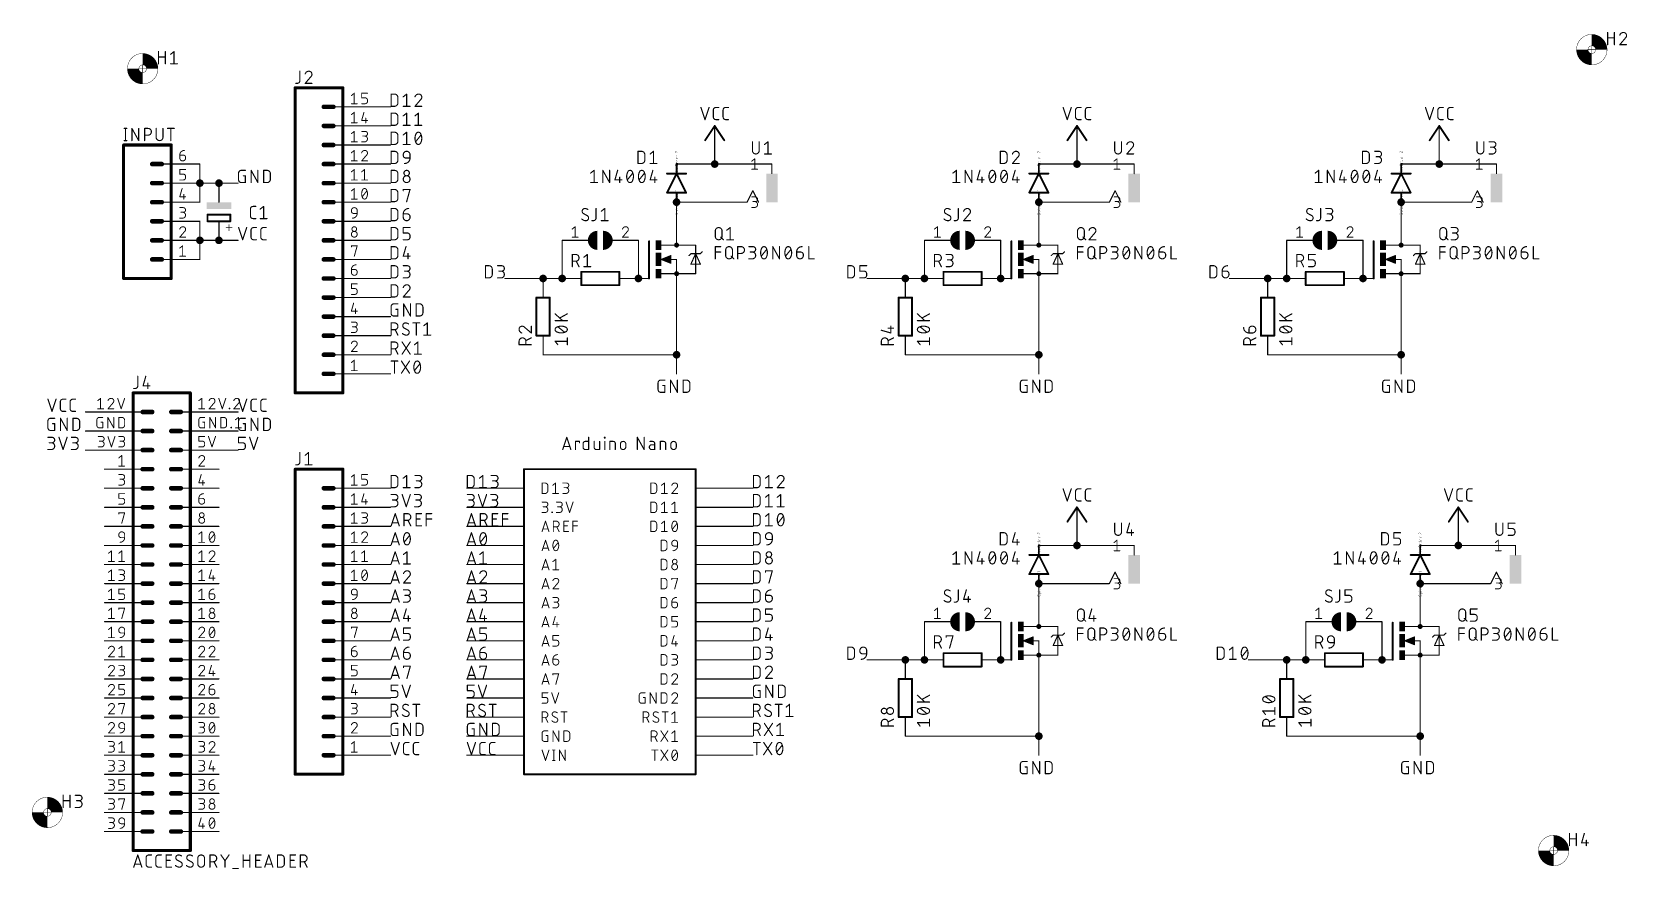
# Model space of a CAD drawing. Extents: x 13 to 226, y 41 to 152.
import ezdxf

# ---------------------------------------------------------------- set-up
doc = ezdxf.new("R2010")
doc.units = 0
for name, color, linetype in [('91', 122, 'CONTINUOUS'), ('94', 12, 'CONTINUOUS'), ('95', 251, 'CONTINUOUS'), ('96', 251, 'CONTINUOUS'), ('99', 40, 'CONTINUOUS')]:
    doc.layers.add(name, color=color, linetype=linetype)

# ---------------------------------------------------------------- blocks, each defined once
blk = doc.blocks.new('RECT')
blk.add_solid([(-0.5, -0.5), (0.5, -0.5), (-0.5, 0.5), (0.5, 0.5)])

msp = doc.modelspace()

# ---------------------------------------------------------------- linework, layer by layer
at = {"layer": '91', "const_width": 0.1524}
for points in [[(58.42, 142.24), (60.96, 142.24)], [(58.42, 139.7), (60.96, 139.7)], [(58.42, 137.16), (60.96, 137.16)], [(104.14, 134.62), (104.14, 137.16)], [(152.4, 134.62), (152.4, 137.16)], [(200.66, 134.62), (200.66, 137.16)], [(35.56, 134.62), (35.56, 132.08)], [(58.42, 134.62), (60.96, 134.62)], [(104.14, 134.62), (99.06, 134.62)], [(152.4, 134.62), (147.32, 134.62)], [(200.66, 134.62), (195.58, 134.62)], [(35.56, 129.54), (35.56, 132.08)], [(35.56, 132.08), (38.1, 132.08)], [(38.1, 132.08), (40.64, 132.08)], [(58.42, 132.08), (60.96, 132.08)], [(58.42, 129.54), (60.96, 129.54)], [(104.14, 129.54), (99.06, 129.54)], [(99.06, 127), (99.06, 129.54)], [(152.4, 129.54), (147.32, 129.54)], [(147.32, 127), (147.32, 129.54)], [(200.66, 129.54), (195.58, 129.54)], [(195.58, 127), (195.58, 129.54)], [(35.56, 127), (35.56, 124.46)], [(58.42, 127), (60.96, 127)], [(35.56, 121.92), (35.56, 124.46)], [(35.56, 124.46), (38.1, 124.46)], [(38.1, 124.46), (40.64, 124.46)], [(58.42, 124.46), (60.96, 124.46)], [(83.82, 124.46), (83.82, 119.38)], [(93.98, 124.46), (93.98, 119.38)], [(132.08, 124.46), (132.08, 119.38)], [(142.24, 124.46), (142.24, 119.38)], [(180.34, 124.46), (180.34, 119.38)], [(190.5, 124.46), (190.5, 119.38)], [(58.42, 121.92), (60.96, 121.92)], [(58.42, 119.38), (60.96, 119.38)], [(81.28, 119.38), (76.2, 119.38)], [(83.82, 119.38), (81.28, 119.38)], [(129.54, 119.38), (124.46, 119.38)], [(132.08, 119.38), (129.54, 119.38)], [(177.8, 119.38), (172.72, 119.38)], [(180.34, 119.38), (177.8, 119.38)], [(58.42, 116.84), (60.96, 116.84)], [(99.06, 116.84), (99.06, 109.22)], [(147.32, 116.84), (147.32, 109.22)], [(195.58, 116.84), (195.58, 109.22)], [(58.42, 114.3), (60.96, 114.3)], [(58.42, 111.76), (60.96, 111.76)], [(58.42, 109.22), (60.96, 109.22)], [(99.06, 109.22), (81.28, 109.22)], [(99.06, 109.22), (99.06, 106.68)], [(147.32, 109.22), (129.54, 109.22)], [(147.32, 109.22), (147.32, 106.68)], [(195.58, 109.22), (177.8, 109.22)], [(195.58, 109.22), (195.58, 106.68)], [(58.42, 106.68), (60.96, 106.68)], [(22.86, 101.6), (20.32, 101.6)], [(38.1, 101.6), (40.64, 101.6)], [(22.86, 99.06), (20.32, 99.06)], [(38.1, 99.06), (40.64, 99.06)], [(22.86, 96.52), (20.32, 96.52)], [(38.1, 96.52), (40.64, 96.52)], [(58.42, 91.44), (60.96, 91.44)], [(71.12, 91.44), (73.66, 91.44)], [(106.68, 91.44), (109.22, 91.44)], [(58.42, 88.9), (60.96, 88.9)], [(71.12, 88.9), (73.66, 88.9)], [(106.68, 88.9), (109.22, 88.9)], [(58.42, 86.36), (60.96, 86.36)], [(71.12, 86.36), (73.66, 86.36)], [(106.68, 86.36), (109.22, 86.36)], [(152.4, 83.82), (152.4, 86.36)], [(203.2, 83.82), (203.2, 86.36)], [(58.42, 83.82), (60.96, 83.82)], [(71.12, 83.82), (73.66, 83.82)], [(106.68, 83.82), (109.22, 83.82)], [(152.4, 83.82), (147.32, 83.82)], [(203.2, 83.82), (198.12, 83.82)], [(58.42, 81.28), (60.96, 81.28)], [(71.12, 81.28), (73.66, 81.28)], [(106.68, 81.28), (109.22, 81.28)], [(58.42, 78.74), (60.96, 78.74)], [(71.12, 78.74), (73.66, 78.74)], [(106.68, 78.74), (109.22, 78.74)], [(152.4, 78.74), (147.32, 78.74)], [(147.32, 76.2), (147.32, 78.74)], [(203.2, 78.74), (198.12, 78.74)], [(198.12, 76.2), (198.12, 78.74)], [(58.42, 76.2), (60.96, 76.2)], [(71.12, 76.2), (73.66, 76.2)], [(106.68, 76.2), (109.22, 76.2)], [(58.42, 73.66), (60.96, 73.66)], [(71.12, 73.66), (73.66, 73.66)], [(106.68, 73.66), (109.22, 73.66)], [(132.08, 73.66), (132.08, 68.58)], [(142.24, 73.66), (142.24, 68.58)], [(182.88, 73.66), (182.88, 68.58)], [(193.04, 73.66), (193.04, 68.58)], [(58.42, 71.12), (60.96, 71.12)], [(71.12, 71.12), (73.66, 71.12)], [(106.68, 71.12), (109.22, 71.12)], [(58.42, 68.58), (60.96, 68.58)], [(71.12, 68.58), (73.66, 68.58)], [(106.68, 68.58), (109.22, 68.58)], [(129.54, 68.58), (124.46, 68.58)], [(132.08, 68.58), (129.54, 68.58)], [(180.34, 68.58), (175.26, 68.58)], [(182.88, 68.58), (180.34, 68.58)], [(58.42, 66.04), (60.96, 66.04)], [(71.12, 66.04), (73.66, 66.04)], [(106.68, 66.04), (109.22, 66.04)], [(147.32, 66.04), (147.32, 58.42)], [(198.12, 66.04), (198.12, 58.42)], [(58.42, 63.5), (60.96, 63.5)], [(71.12, 63.5), (73.66, 63.5)], [(106.68, 63.5), (109.22, 63.5)], [(58.42, 60.96), (60.96, 60.96)], [(71.12, 60.96), (73.66, 60.96)], [(106.68, 60.96), (109.22, 60.96)], [(58.42, 58.42), (60.96, 58.42)], [(71.12, 58.42), (73.66, 58.42)], [(106.68, 58.42), (109.22, 58.42)], [(147.32, 58.42), (129.54, 58.42)], [(147.32, 58.42), (147.32, 55.88)], [(198.12, 58.42), (180.34, 58.42)], [(198.12, 58.42), (198.12, 55.88)], [(58.42, 55.88), (60.96, 55.88)], [(71.12, 55.88), (73.66, 55.88)], [(106.68, 55.88), (109.22, 55.88)]]:
    msp.add_lwpolyline(points, dxfattribs=at)
at = {"layer": '91'}
for points, const_width in [([(58.42, 142.2781, 1), (58.42, 142.2019)], 0.0762), ([(60.96, 142.2019, 1), (60.96, 142.2781)], 0.0762), ([(58.42, 139.7381, 1), (58.42, 139.6619)], 0.0762), ([(60.96, 139.6619, 1), (60.96, 139.7381)], 0.0762), ([(58.42, 137.1981, 1), (58.42, 137.1219)], 0.0762), ([(60.96, 137.1219, 1), (60.96, 137.1981)], 0.0762), ([(104.1781, 137.16, 1), (104.1019, 137.16)], 0.0762), ([(152.4381, 137.16, 1), (152.3619, 137.16)], 0.0762), ([(200.6981, 137.16, 1), (200.6219, 137.16)], 0.0762), ([(35.5981, 134.62, 1), (35.5219, 134.62)], 0.0762), ([(58.42, 134.6581, 1), (58.42, 134.5819)], 0.0762), ([(60.96, 134.5819, 1), (60.96, 134.6581)], 0.0762), ([(99.06, 134.6581, 1), (99.06, 134.5819)], 0.0762), ([(104.14, 134.366, 1), (104.14, 134.874, 1), (104.14, 134.366)], 0.508), ([(104.1019, 134.62, 1), (104.1781, 134.62)], 0.0762), ([(104.14, 134.5819, 1), (104.14, 134.6581)], 0.0762), ([(147.32, 134.6581, 1), (147.32, 134.5819)], 0.0762), ([(152.4, 134.366, 1), (152.4, 134.874, 1), (152.4, 134.366)], 0.508), ([(152.3619, 134.62, 1), (152.4381, 134.62)], 0.0762), ([(152.4, 134.5819, 1), (152.4, 134.6581)], 0.0762), ([(195.58, 134.6581, 1), (195.58, 134.5819)], 0.0762), ([(200.66, 134.366, 1), (200.66, 134.874, 1), (200.66, 134.366)], 0.508), ([(200.6219, 134.62, 1), (200.6981, 134.62)], 0.0762), ([(200.66, 134.5819, 1), (200.66, 134.6581)], 0.0762), ([(35.56, 131.826, 1), (35.56, 132.334, 1), (35.56, 131.826)], 0.508), ([(35.5981, 132.08, 1), (35.5219, 132.08)], 0.0762), ([(35.56, 132.1181, 1), (35.56, 132.0419)], 0.0762), ([(35.5219, 132.08, 1), (35.5981, 132.08)], 0.0762), ([(38.1, 131.826, 1), (38.1, 132.334, 1), (38.1, 131.826)], 0.508), ([(38.1, 132.1181, 1), (38.1, 132.0419)], 0.0762), ([(38.1, 132.0419, 1), (38.1, 132.1181)], 0.0762), ([(40.64, 132.0419, 1), (40.64, 132.1181)], 0.0762), ([(58.42, 132.1181, 1), (58.42, 132.0419)], 0.0762), ([(60.96, 132.0419, 1), (60.96, 132.1181)], 0.0762), ([(99.06, 129.286, 1), (99.06, 129.794, 1), (99.06, 129.286)], 0.508), ([(147.32, 129.286, 1), (147.32, 129.794, 1), (147.32, 129.286)], 0.508), ([(195.58, 129.286, 1), (195.58, 129.794, 1), (195.58, 129.286)], 0.508), ([(35.5219, 129.54, 1), (35.5981, 129.54)], 0.0762), ([(58.42, 129.5781, 1), (58.42, 129.5019)], 0.0762), ([(60.96, 129.5019, 1), (60.96, 129.5781)], 0.0762), ([(99.06, 129.5781, 1), (99.06, 129.5019)], 0.0762), ([(99.0981, 129.54, 1), (99.0219, 129.54)], 0.0762), ([(104.14, 129.5019, 1), (104.14, 129.5781)], 0.0762), ([(147.32, 129.5781, 1), (147.32, 129.5019)], 0.0762), ([(147.3581, 129.54, 1), (147.2819, 129.54)], 0.0762), ([(152.4, 129.5019, 1), (152.4, 129.5781)], 0.0762), ([(195.58, 129.5781, 1), (195.58, 129.5019)], 0.0762), ([(195.6181, 129.54, 1), (195.5419, 129.54)], 0.0762), ([(200.66, 129.5019, 1), (200.66, 129.5781)], 0.0762), ([(35.5981, 127, 1), (35.5219, 127)], 0.0762), ([(58.42, 127.0381, 1), (58.42, 126.9619)], 0.0762), ([(60.96, 126.9619, 1), (60.96, 127.0381)], 0.0762), ([(99.0219, 127, 1), (99.0981, 127)], 0.0762), ([(147.2819, 127, 1), (147.3581, 127)], 0.0762), ([(195.5419, 127, 1), (195.6181, 127)], 0.0762), ([(35.56, 124.206, 1), (35.56, 124.714, 1), (35.56, 124.206)], 0.508), ([(35.5981, 124.46, 1), (35.5219, 124.46)], 0.0762), ([(35.56, 124.4981, 1), (35.56, 124.4219)], 0.0762), ([(35.5219, 124.46, 1), (35.5981, 124.46)], 0.0762), ([(38.1, 124.206, 1), (38.1, 124.714, 1), (38.1, 124.206)], 0.508), ([(38.1, 124.4981, 1), (38.1, 124.4219)], 0.0762), ([(38.1, 124.4219, 1), (38.1, 124.4981)], 0.0762), ([(40.64, 124.4219, 1), (40.64, 124.4981)], 0.0762), ([(58.42, 124.4981, 1), (58.42, 124.4219)], 0.0762), ([(60.96, 124.4219, 1), (60.96, 124.4981)], 0.0762), ([(83.8581, 124.46, 1), (83.7819, 124.46)], 0.0762), ([(94.0181, 124.46, 1), (93.9419, 124.46)], 0.0762), ([(132.1181, 124.46, 1), (132.0419, 124.46)], 0.0762), ([(142.2781, 124.46, 1), (142.2019, 124.46)], 0.0762), ([(180.3781, 124.46, 1), (180.3019, 124.46)], 0.0762), ([(190.5381, 124.46, 1), (190.4619, 124.46)], 0.0762), ([(35.5219, 121.92, 1), (35.5981, 121.92)], 0.0762), ([(58.42, 121.9581, 1), (58.42, 121.8819)], 0.0762), ([(60.96, 121.8819, 1), (60.96, 121.9581)], 0.0762), ([(58.42, 119.4181, 1), (58.42, 119.3419)], 0.0762), ([(60.96, 119.3419, 1), (60.96, 119.4181)], 0.0762), ([(76.2, 119.4181, 1), (76.2, 119.3419)], 0.0762), ([(81.28, 119.126, 1), (81.28, 119.634, 1), (81.28, 119.126)], 0.508), ([(81.28, 119.4181, 1), (81.28, 119.3419)], 0.0762), ([(81.28, 119.3419, 1), (81.28, 119.4181)], 0.0762), ([(83.82, 119.126, 1), (83.82, 119.634, 1), (83.82, 119.126)], 0.508), ([(83.7819, 119.38, 1), (83.8581, 119.38)], 0.0762), ([(83.82, 119.3419, 1), (83.82, 119.4181)], 0.0762), ([(93.98, 119.126, 1), (93.98, 119.634, 1), (93.98, 119.126)], 0.508), ([(93.9419, 119.38, 1), (94.0181, 119.38)], 0.0762), ([(124.46, 119.4181, 1), (124.46, 119.3419)], 0.0762), ([(129.54, 119.126, 1), (129.54, 119.634, 1), (129.54, 119.126)], 0.508), ([(129.54, 119.4181, 1), (129.54, 119.3419)], 0.0762), ([(129.54, 119.3419, 1), (129.54, 119.4181)], 0.0762), ([(132.08, 119.126, 1), (132.08, 119.634, 1), (132.08, 119.126)], 0.508), ([(132.0419, 119.38, 1), (132.1181, 119.38)], 0.0762), ([(132.08, 119.3419, 1), (132.08, 119.4181)], 0.0762), ([(142.24, 119.126, 1), (142.24, 119.634, 1), (142.24, 119.126)], 0.508), ([(142.2019, 119.38, 1), (142.2781, 119.38)], 0.0762), ([(172.72, 119.4181, 1), (172.72, 119.3419)], 0.0762), ([(177.8, 119.126, 1), (177.8, 119.634, 1), (177.8, 119.126)], 0.508), ([(177.8, 119.4181, 1), (177.8, 119.3419)], 0.0762), ([(177.8, 119.3419, 1), (177.8, 119.4181)], 0.0762), ([(180.34, 119.126, 1), (180.34, 119.634, 1), (180.34, 119.126)], 0.508), ([(180.3019, 119.38, 1), (180.3781, 119.38)], 0.0762), ([(180.34, 119.3419, 1), (180.34, 119.4181)], 0.0762), ([(190.5, 119.126, 1), (190.5, 119.634, 1), (190.5, 119.126)], 0.508), ([(190.4619, 119.38, 1), (190.5381, 119.38)], 0.0762), ([(58.42, 116.8781, 1), (58.42, 116.8019)], 0.0762), ([(60.96, 116.8019, 1), (60.96, 116.8781)], 0.0762), ([(99.0981, 116.84, 1), (99.0219, 116.84)], 0.0762), ([(147.3581, 116.84, 1), (147.2819, 116.84)], 0.0762), ([(195.6181, 116.84, 1), (195.5419, 116.84)], 0.0762), ([(58.42, 114.3381, 1), (58.42, 114.2619)], 0.0762), ([(60.96, 114.2619, 1), (60.96, 114.3381)], 0.0762), ([(58.42, 111.7981, 1), (58.42, 111.7219)], 0.0762), ([(60.96, 111.7219, 1), (60.96, 111.7981)], 0.0762), ([(58.42, 109.2581, 1), (58.42, 109.1819)], 0.0762), ([(60.96, 109.1819, 1), (60.96, 109.2581)], 0.0762), ([(81.28, 109.2581, 1), (81.28, 109.1819)], 0.0762), ([(99.06, 108.966, 1), (99.06, 109.474, 1), (99.06, 108.966)], 0.508), ([(99.0981, 109.22, 1), (99.0219, 109.22)], 0.0762), ([(99.0219, 109.22, 1), (99.0981, 109.22)], 0.0762), ([(99.06, 109.1819, 1), (99.06, 109.2581)], 0.0762), ([(129.54, 109.2581, 1), (129.54, 109.1819)], 0.0762), ([(147.32, 108.966, 1), (147.32, 109.474, 1), (147.32, 108.966)], 0.508), ([(147.3581, 109.22, 1), (147.2819, 109.22)], 0.0762), ([(147.2819, 109.22, 1), (147.3581, 109.22)], 0.0762), ([(147.32, 109.1819, 1), (147.32, 109.2581)], 0.0762), ([(177.8, 109.2581, 1), (177.8, 109.1819)], 0.0762), ([(195.58, 108.966, 1), (195.58, 109.474, 1), (195.58, 108.966)], 0.508), ([(195.6181, 109.22, 1), (195.5419, 109.22)], 0.0762), ([(195.5419, 109.22, 1), (195.6181, 109.22)], 0.0762), ([(195.58, 109.1819, 1), (195.58, 109.2581)], 0.0762), ([(58.42, 106.7181, 1), (58.42, 106.6419)], 0.0762), ([(60.96, 106.6419, 1), (60.96, 106.7181)], 0.0762), ([(99.0219, 106.68, 1), (99.0981, 106.68)], 0.0762), ([(147.2819, 106.68, 1), (147.3581, 106.68)], 0.0762), ([(195.5419, 106.68, 1), (195.6181, 106.68)], 0.0762), ([(20.32, 101.6381, 1), (20.32, 101.5619)], 0.0762), ([(22.86, 101.5619, 1), (22.86, 101.6381)], 0.0762), ([(38.1, 101.6381, 1), (38.1, 101.5619)], 0.0762), ([(40.64, 101.5619, 1), (40.64, 101.6381)], 0.0762), ([(20.32, 99.0981, 1), (20.32, 99.0219)], 0.0762), ([(22.86, 99.0219, 1), (22.86, 99.0981)], 0.0762), ([(38.1, 99.0981, 1), (38.1, 99.0219)], 0.0762), ([(40.64, 99.0219, 1), (40.64, 99.0981)], 0.0762), ([(20.32, 96.5581, 1), (20.32, 96.4819)], 0.0762), ([(22.86, 96.4819, 1), (22.86, 96.5581)], 0.0762), ([(38.1, 96.5581, 1), (38.1, 96.4819)], 0.0762), ([(40.64, 96.4819, 1), (40.64, 96.5581)], 0.0762), ([(58.42, 91.4781, 1), (58.42, 91.4019)], 0.0762), ([(60.96, 91.4019, 1), (60.96, 91.4781)], 0.0762), ([(71.12, 91.4781, 1), (71.12, 91.4019)], 0.0762), ([(73.66, 91.4019, 1), (73.66, 91.4781)], 0.0762), ([(106.68, 91.4781, 1), (106.68, 91.4019)], 0.0762), ([(109.22, 91.4019, 1), (109.22, 91.4781)], 0.0762), ([(58.42, 88.9381, 1), (58.42, 88.8619)], 0.0762), ([(60.96, 88.8619, 1), (60.96, 88.9381)], 0.0762), ([(71.12, 88.9381, 1), (71.12, 88.8619)], 0.0762), ([(73.66, 88.8619, 1), (73.66, 88.9381)], 0.0762), ([(106.68, 88.9381, 1), (106.68, 88.8619)], 0.0762), ([(109.22, 88.8619, 1), (109.22, 88.9381)], 0.0762), ([(58.42, 86.3981, 1), (58.42, 86.3219)], 0.0762), ([(60.96, 86.3219, 1), (60.96, 86.3981)], 0.0762), ([(71.12, 86.3981, 1), (71.12, 86.3219)], 0.0762), ([(73.66, 86.3219, 1), (73.66, 86.3981)], 0.0762), ([(106.68, 86.3981, 1), (106.68, 86.3219)], 0.0762), ([(109.22, 86.3219, 1), (109.22, 86.3981)], 0.0762), ([(152.4381, 86.36, 1), (152.3619, 86.36)], 0.0762), ([(203.2381, 86.36, 1), (203.1619, 86.36)], 0.0762), ([(58.42, 83.8581, 1), (58.42, 83.7819)], 0.0762), ([(60.96, 83.7819, 1), (60.96, 83.8581)], 0.0762), ([(71.12, 83.8581, 1), (71.12, 83.7819)], 0.0762), ([(73.66, 83.7819, 1), (73.66, 83.8581)], 0.0762), ([(106.68, 83.8581, 1), (106.68, 83.7819)], 0.0762), ([(109.22, 83.7819, 1), (109.22, 83.8581)], 0.0762), ([(147.32, 83.8581, 1), (147.32, 83.7819)], 0.0762), ([(152.4, 83.566, 1), (152.4, 84.074, 1), (152.4, 83.566)], 0.508), ([(152.3619, 83.82, 1), (152.4381, 83.82)], 0.0762), ([(152.4, 83.7819, 1), (152.4, 83.8581)], 0.0762), ([(198.12, 83.8581, 1), (198.12, 83.7819)], 0.0762), ([(203.2, 83.566, 1), (203.2, 84.074, 1), (203.2, 83.566)], 0.508), ([(203.1619, 83.82, 1), (203.2381, 83.82)], 0.0762), ([(203.2, 83.7819, 1), (203.2, 83.8581)], 0.0762), ([(58.42, 81.3181, 1), (58.42, 81.2419)], 0.0762), ([(60.96, 81.2419, 1), (60.96, 81.3181)], 0.0762), ([(71.12, 81.3181, 1), (71.12, 81.2419)], 0.0762), ([(73.66, 81.2419, 1), (73.66, 81.3181)], 0.0762), ([(106.68, 81.3181, 1), (106.68, 81.2419)], 0.0762), ([(109.22, 81.2419, 1), (109.22, 81.3181)], 0.0762), ([(58.42, 78.7781, 1), (58.42, 78.7019)], 0.0762), ([(60.96, 78.7019, 1), (60.96, 78.7781)], 0.0762), ([(71.12, 78.7781, 1), (71.12, 78.7019)], 0.0762), ([(73.66, 78.7019, 1), (73.66, 78.7781)], 0.0762), ([(106.68, 78.7781, 1), (106.68, 78.7019)], 0.0762), ([(109.22, 78.7019, 1), (109.22, 78.7781)], 0.0762), ([(147.32, 78.486, 1), (147.32, 78.994, 1), (147.32, 78.486)], 0.508), ([(147.32, 78.7781, 1), (147.32, 78.7019)], 0.0762), ([(147.3581, 78.74, 1), (147.2819, 78.74)], 0.0762), ([(152.4, 78.7019, 1), (152.4, 78.7781)], 0.0762), ([(198.12, 78.486, 1), (198.12, 78.994, 1), (198.12, 78.486)], 0.508), ([(198.12, 78.7781, 1), (198.12, 78.7019)], 0.0762), ([(198.1581, 78.74, 1), (198.0819, 78.74)], 0.0762), ([(203.2, 78.7019, 1), (203.2, 78.7781)], 0.0762), ([(58.42, 76.2381, 1), (58.42, 76.1619)], 0.0762), ([(60.96, 76.1619, 1), (60.96, 76.2381)], 0.0762), ([(71.12, 76.2381, 1), (71.12, 76.1619)], 0.0762), ([(73.66, 76.1619, 1), (73.66, 76.2381)], 0.0762), ([(106.68, 76.2381, 1), (106.68, 76.1619)], 0.0762), ([(109.22, 76.1619, 1), (109.22, 76.2381)], 0.0762), ([(147.2819, 76.2, 1), (147.3581, 76.2)], 0.0762), ([(198.0819, 76.2, 1), (198.1581, 76.2)], 0.0762), ([(58.42, 73.6981, 1), (58.42, 73.6219)], 0.0762), ([(60.96, 73.6219, 1), (60.96, 73.6981)], 0.0762), ([(71.12, 73.6981, 1), (71.12, 73.6219)], 0.0762), ([(73.66, 73.6219, 1), (73.66, 73.6981)], 0.0762), ([(106.68, 73.6981, 1), (106.68, 73.6219)], 0.0762), ([(109.22, 73.6219, 1), (109.22, 73.6981)], 0.0762), ([(132.1181, 73.66, 1), (132.0419, 73.66)], 0.0762), ([(142.2781, 73.66, 1), (142.2019, 73.66)], 0.0762), ([(182.9181, 73.66, 1), (182.8419, 73.66)], 0.0762), ([(193.0781, 73.66, 1), (193.0019, 73.66)], 0.0762), ([(58.42, 71.1581, 1), (58.42, 71.0819)], 0.0762), ([(60.96, 71.0819, 1), (60.96, 71.1581)], 0.0762), ([(71.12, 71.1581, 1), (71.12, 71.0819)], 0.0762), ([(73.66, 71.0819, 1), (73.66, 71.1581)], 0.0762), ([(106.68, 71.1581, 1), (106.68, 71.0819)], 0.0762), ([(109.22, 71.0819, 1), (109.22, 71.1581)], 0.0762), ([(58.42, 68.6181, 1), (58.42, 68.5419)], 0.0762), ([(60.96, 68.5419, 1), (60.96, 68.6181)], 0.0762), ([(71.12, 68.6181, 1), (71.12, 68.5419)], 0.0762), ([(73.66, 68.5419, 1), (73.66, 68.6181)], 0.0762), ([(106.68, 68.6181, 1), (106.68, 68.5419)], 0.0762), ([(109.22, 68.5419, 1), (109.22, 68.6181)], 0.0762), ([(124.46, 68.6181, 1), (124.46, 68.5419)], 0.0762), ([(129.54, 68.326, 1), (129.54, 68.834, 1), (129.54, 68.326)], 0.508), ([(129.54, 68.6181, 1), (129.54, 68.5419)], 0.0762), ([(129.54, 68.5419, 1), (129.54, 68.6181)], 0.0762), ([(132.08, 68.326, 1), (132.08, 68.834, 1), (132.08, 68.326)], 0.508), ([(132.0419, 68.58, 1), (132.1181, 68.58)], 0.0762), ([(132.08, 68.5419, 1), (132.08, 68.6181)], 0.0762), ([(142.24, 68.326, 1), (142.24, 68.834, 1), (142.24, 68.326)], 0.508), ([(142.2019, 68.58, 1), (142.2781, 68.58)], 0.0762), ([(175.26, 68.6181, 1), (175.26, 68.5419)], 0.0762), ([(180.34, 68.326, 1), (180.34, 68.834, 1), (180.34, 68.326)], 0.508), ([(180.34, 68.6181, 1), (180.34, 68.5419)], 0.0762), ([(180.34, 68.5419, 1), (180.34, 68.6181)], 0.0762), ([(182.88, 68.326, 1), (182.88, 68.834, 1), (182.88, 68.326)], 0.508), ([(182.8419, 68.58, 1), (182.9181, 68.58)], 0.0762), ([(182.88, 68.5419, 1), (182.88, 68.6181)], 0.0762), ([(193.04, 68.326, 1), (193.04, 68.834, 1), (193.04, 68.326)], 0.508), ([(193.0019, 68.58, 1), (193.0781, 68.58)], 0.0762), ([(58.42, 66.0781, 1), (58.42, 66.0019)], 0.0762), ([(60.96, 66.0019, 1), (60.96, 66.0781)], 0.0762), ([(71.12, 66.0781, 1), (71.12, 66.0019)], 0.0762), ([(73.66, 66.0019, 1), (73.66, 66.0781)], 0.0762), ([(106.68, 66.0781, 1), (106.68, 66.0019)], 0.0762), ([(109.22, 66.0019, 1), (109.22, 66.0781)], 0.0762), ([(147.3581, 66.04, 1), (147.2819, 66.04)], 0.0762), ([(198.1581, 66.04, 1), (198.0819, 66.04)], 0.0762), ([(58.42, 63.5381, 1), (58.42, 63.4619)], 0.0762), ([(60.96, 63.4619, 1), (60.96, 63.5381)], 0.0762), ([(71.12, 63.5381, 1), (71.12, 63.4619)], 0.0762), ([(73.66, 63.4619, 1), (73.66, 63.5381)], 0.0762), ([(106.68, 63.5381, 1), (106.68, 63.4619)], 0.0762), ([(109.22, 63.4619, 1), (109.22, 63.5381)], 0.0762), ([(58.42, 60.9981, 1), (58.42, 60.9219)], 0.0762), ([(60.96, 60.9219, 1), (60.96, 60.9981)], 0.0762), ([(71.12, 60.9981, 1), (71.12, 60.9219)], 0.0762), ([(73.66, 60.9219, 1), (73.66, 60.9981)], 0.0762), ([(106.68, 60.9981, 1), (106.68, 60.9219)], 0.0762), ([(109.22, 60.9219, 1), (109.22, 60.9981)], 0.0762), ([(58.42, 58.4581, 1), (58.42, 58.3819)], 0.0762), ([(60.96, 58.3819, 1), (60.96, 58.4581)], 0.0762), ([(71.12, 58.4581, 1), (71.12, 58.3819)], 0.0762), ([(73.66, 58.3819, 1), (73.66, 58.4581)], 0.0762), ([(106.68, 58.4581, 1), (106.68, 58.3819)], 0.0762), ([(109.22, 58.3819, 1), (109.22, 58.4581)], 0.0762), ([(129.54, 58.4581, 1), (129.54, 58.3819)], 0.0762), ([(147.32, 58.166, 1), (147.32, 58.674, 1), (147.32, 58.166)], 0.508), ([(147.3581, 58.42, 1), (147.2819, 58.42)], 0.0762), ([(147.2819, 58.42, 1), (147.3581, 58.42)], 0.0762), ([(147.32, 58.3819, 1), (147.32, 58.4581)], 0.0762), ([(180.34, 58.4581, 1), (180.34, 58.3819)], 0.0762), ([(198.12, 58.166, 1), (198.12, 58.674, 1), (198.12, 58.166)], 0.508), ([(198.1581, 58.42, 1), (198.0819, 58.42)], 0.0762), ([(198.0819, 58.42, 1), (198.1581, 58.42)], 0.0762), ([(198.12, 58.3819, 1), (198.12, 58.4581)], 0.0762), ([(58.42, 55.9181, 1), (58.42, 55.8419)], 0.0762), ([(60.96, 55.8419, 1), (60.96, 55.9181)], 0.0762), ([(71.12, 55.9181, 1), (71.12, 55.8419)], 0.0762), ([(73.66, 55.8419, 1), (73.66, 55.9181)], 0.0762), ([(106.68, 55.9181, 1), (106.68, 55.8419)], 0.0762), ([(109.22, 55.8419, 1), (109.22, 55.9181)], 0.0762), ([(147.2819, 55.88, 1), (147.3581, 55.88)], 0.0762), ([(198.0819, 55.88, 1), (198.1581, 55.88)], 0.0762)]:
    msp.add_lwpolyline(points, format="xyb", dxfattribs=dict(at, const_width=const_width))
at = {"layer": '94'}
for points, const_width in [([(220.98, 147.828, 1), (220.98, 151.892, 1), (220.98, 147.828)], 0.0508), ([(222.25, 149.86, 0.4142), (220.98, 151.13)], 1.524), ([(27.94, 145.288, 1), (27.94, 149.352, 1), (27.94, 145.288)], 0.0508), ([(29.21, 147.32, 0.4142), (27.94, 148.59)], 1.524), ([(219.71, 149.86, 0.4142), (220.98, 148.59)], 1.524), ([(220.98, 149.352, 1), (220.98, 150.368, 1), (220.98, 149.352)], 0.0508), ([(220.472, 149.8727, 1), (220.472, 149.8473)], 0.0254), ([(220.9927, 150.368, 1), (220.9673, 150.368)], 0.0254), ([(220.9673, 149.352, 1), (220.9927, 149.352)], 0.0254), ([(221.488, 149.8473, 1), (221.488, 149.8727)], 0.0254), ([(26.67, 147.32, 0.4142), (27.94, 146.05)], 1.524), ([(27.94, 146.812, 1), (27.94, 147.828, 1), (27.94, 146.812)], 0.0508), ([(27.432, 147.3327, 1), (27.432, 147.3073)], 0.0254), ([(27.9527, 147.828, 1), (27.9273, 147.828)], 0.0254), ([(27.9273, 146.812, 1), (27.9527, 146.812)], 0.0254), ([(28.448, 147.3073, 1), (28.448, 147.3327)], 0.0254), ([(48.3616, 144.78, 1), (48.1584, 144.78)], 0.2032), ([(48.26, 144.8816, 1), (48.26, 144.6784)], 0.2032), ([(54.7116, 144.78, 1), (54.5084, 144.78)], 0.2032), ([(54.61, 144.6784, 1), (54.61, 144.8816)], 0.2032), ([(52.07, 142.3924, 1), (52.07, 142.0876)], 0.3048), ([(53.34, 142.0876, 1), (53.34, 142.3924)], 0.3048), ([(53.34, 142.2781, 1), (53.34, 142.2019)], 0.0762), ([(58.42, 142.2019, 1), (58.42, 142.2781)], 0.0762), ([(52.07, 139.8524, 1), (52.07, 139.5476)], 0.3048), ([(53.34, 139.5476, 1), (53.34, 139.8524)], 0.3048), ([(53.34, 139.7381, 1), (53.34, 139.6619)], 0.0762), ([(58.42, 139.6619, 1), (58.42, 139.7381)], 0.0762), ([(104.1928, 139.7352, 1), (104.0872, 139.6648)], 0.127), ([(104.1928, 139.6648, 1), (104.0872, 139.7352)], 0.127), ([(104.1781, 139.7, 1), (104.1019, 139.7)], 0.0762), ([(152.4528, 139.7352, 1), (152.3472, 139.6648)], 0.127), ([(152.4528, 139.6648, 1), (152.3472, 139.7352)], 0.127), ([(152.4381, 139.7, 1), (152.3619, 139.7)], 0.0762), ([(200.7128, 139.7352, 1), (200.6072, 139.6648)], 0.127), ([(200.7128, 139.6648, 1), (200.6072, 139.7352)], 0.127), ([(200.6981, 139.7, 1), (200.6219, 139.7)], 0.0762), ([(25.5016, 137.16, 1), (25.2984, 137.16)], 0.2032), ([(25.4, 137.2616, 1), (25.4, 137.0584)], 0.2032), ([(31.8516, 137.16, 1), (31.6484, 137.16)], 0.2032), ([(31.75, 137.0584, 1), (31.75, 137.2616)], 0.2032), ([(52.07, 137.3124, 1), (52.07, 137.0076)], 0.3048), ([(53.34, 137.0076, 1), (53.34, 137.3124)], 0.3048), ([(53.34, 137.1981, 1), (53.34, 137.1219)], 0.0762), ([(58.42, 137.1219, 1), (58.42, 137.1981)], 0.0762), ([(102.8172, 137.8302, 1), (102.9228, 137.7598)], 0.127), ([(104.1019, 137.16, 1), (104.1781, 137.16)], 0.0762), ([(105.3572, 137.7598, 1), (105.4628, 137.8302)], 0.127), ([(151.0772, 137.8302, 1), (151.1828, 137.7598)], 0.127), ([(152.3619, 137.16, 1), (152.4381, 137.16)], 0.0762), ([(153.6172, 137.7598, 1), (153.7228, 137.8302)], 0.127), ([(199.3372, 137.8302, 1), (199.4428, 137.7598)], 0.127), ([(200.6219, 137.16, 1), (200.6981, 137.16)], 0.0762), ([(201.8772, 137.7598, 1), (201.9828, 137.8302)], 0.127), ([(29.21, 134.7724, 1), (29.21, 134.4676)], 0.3048), ([(30.48, 134.4676, 1), (30.48, 134.7724)], 0.3048), ([(30.48, 134.6581, 1), (30.48, 134.5819)], 0.0762), ([(35.56, 134.5819, 1), (35.56, 134.6581)], 0.0762), ([(52.07, 134.7724, 1), (52.07, 134.4676)], 0.3048), ([(53.34, 134.4676, 1), (53.34, 134.7724)], 0.3048), ([(53.34, 134.6581, 1), (53.34, 134.5819)], 0.0762), ([(58.42, 134.5819, 1), (58.42, 134.6581)], 0.0762), ([(99.1235, 134.62, 1), (98.9965, 134.62)], 0.127), ([(104.14, 134.6581, 1), (104.14, 134.5819)], 0.0762), ([(106.68, 134.6581, 1), (106.68, 134.5819)], 0.0762), ([(106.68, 134.5819, 1), (106.68, 134.6581)], 0.0762), ([(111.7981, 134.62, 1), (111.7219, 134.62)], 0.0762), ([(111.76, 134.5819, 1), (111.76, 134.6581)], 0.0762), ([(147.3835, 134.62, 1), (147.2565, 134.62)], 0.127), ([(152.4, 134.6581, 1), (152.4, 134.5819)], 0.0762), ([(154.94, 134.6581, 1), (154.94, 134.5819)], 0.0762), ([(154.94, 134.5819, 1), (154.94, 134.6581)], 0.0762), ([(160.0581, 134.62, 1), (159.9819, 134.62)], 0.0762), ([(160.02, 134.5819, 1), (160.02, 134.6581)], 0.0762), ([(195.6435, 134.62, 1), (195.5165, 134.62)], 0.127), ([(200.66, 134.6581, 1), (200.66, 134.5819)], 0.0762), ([(203.2, 134.6581, 1), (203.2, 134.5819)], 0.0762), ([(203.2, 134.5819, 1), (203.2, 134.6581)], 0.0762), ([(208.3181, 134.62, 1), (208.2419, 134.62)], 0.0762), ([(208.28, 134.5819, 1), (208.28, 134.6581)], 0.0762), ([(29.21, 132.2324, 1), (29.21, 131.9276)], 0.3048), ([(30.48, 131.9276, 1), (30.48, 132.2324)], 0.3048), ([(30.48, 132.1181, 1), (30.48, 132.0419)], 0.0762), ([(35.56, 132.0419, 1), (35.56, 132.1181)], 0.0762), ([(38.1381, 132.08, 1), (38.0619, 132.08)], 0.0762), ([(52.07, 132.2324, 1), (52.07, 131.9276)], 0.3048), ([(53.34, 131.9276, 1), (53.34, 132.2324)], 0.3048), ([(53.34, 132.1181, 1), (53.34, 132.0419)], 0.0762), ([(58.42, 132.0419, 1), (58.42, 132.1181)], 0.0762), ([(97.79, 133.4135, 1), (97.79, 133.2865)], 0.127), ([(99.1168, 133.3784, 1), (99.0032, 133.3216)], 0.127), ([(99.06, 133.4135, 1), (99.06, 133.2865)], 0.127), ([(98.9965, 133.35, 1), (99.1235, 133.35)], 0.127), ([(99.1168, 133.3216, 1), (99.0032, 133.3784)], 0.127), ([(99.06, 133.2865, 1), (99.06, 133.4135)], 0.127), ([(100.33, 133.2865, 1), (100.33, 133.4135)], 0.127), ([(111.7219, 133.35, 1), (111.7981, 133.35)], 0.0762), ([(146.05, 133.4135, 1), (146.05, 133.2865)], 0.127), ([(147.3768, 133.3784, 1), (147.2632, 133.3216)], 0.127), ([(147.32, 133.4135, 1), (147.32, 133.2865)], 0.127), ([(147.2565, 133.35, 1), (147.3835, 133.35)], 0.127), ([(147.3768, 133.3216, 1), (147.2632, 133.3784)], 0.127), ([(147.32, 133.2865, 1), (147.32, 133.4135)], 0.127), ([(148.59, 133.2865, 1), (148.59, 133.4135)], 0.127), ([(159.9819, 133.35, 1), (160.0581, 133.35)], 0.0762), ([(194.31, 133.4135, 1), (194.31, 133.2865)], 0.127), ([(195.6368, 133.3784, 1), (195.5232, 133.3216)], 0.127), ([(195.58, 133.4135, 1), (195.58, 133.2865)], 0.127), ([(195.5165, 133.35, 1), (195.6435, 133.35)], 0.127), ([(195.6368, 133.3216, 1), (195.5232, 133.3784)], 0.127), ([(195.58, 133.2865, 1), (195.58, 133.4135)], 0.127), ([(196.85, 133.2865, 1), (196.85, 133.4135)], 0.127), ([(208.2419, 133.35, 1), (208.3181, 133.35)], 0.0762), ([(29.21, 129.6924, 1), (29.21, 129.3876)], 0.3048), ([(30.48, 129.3876, 1), (30.48, 129.6924)], 0.3048), ([(52.07, 129.6924, 1), (52.07, 129.3876)], 0.3048), ([(53.34, 129.3876, 1), (53.34, 129.6924)], 0.3048), ([(97.79, 130.8735, 1), (97.79, 130.7465)], 0.127), ([(97.7332, 130.8384, 1), (97.8468, 130.7816)], 0.127), ([(99.06, 130.8735, 1), (99.06, 130.7465)], 0.127), ([(99.1235, 130.81, 1), (98.9965, 130.81)], 0.127), ([(99.06, 130.7465, 1), (99.06, 130.8735)], 0.127), ([(100.2732, 130.7816, 1), (100.3868, 130.8384)], 0.127), ([(100.33, 130.7465, 1), (100.33, 130.8735)], 0.127), ([(109.2541, 131.081, 1), (109.1859, 131.047)], 0.0762), ([(109.2541, 131.047, 1), (109.1859, 131.081)], 0.0762), ([(146.05, 130.8735, 1), (146.05, 130.7465)], 0.127), ([(145.9932, 130.8384, 1), (146.1068, 130.7816)], 0.127), ([(147.32, 130.8735, 1), (147.32, 130.7465)], 0.127), ([(147.3835, 130.81, 1), (147.2565, 130.81)], 0.127), ([(147.32, 130.7465, 1), (147.32, 130.8735)], 0.127), ([(148.5332, 130.7816, 1), (148.6468, 130.8384)], 0.127), ([(148.59, 130.7465, 1), (148.59, 130.8735)], 0.127), ([(157.5141, 131.081, 1), (157.4459, 131.047)], 0.0762), ([(157.5141, 131.047, 1), (157.4459, 131.081)], 0.0762), ([(194.31, 130.8735, 1), (194.31, 130.7465)], 0.127), ([(194.2532, 130.8384, 1), (194.3668, 130.7816)], 0.127), ([(195.58, 130.8735, 1), (195.58, 130.7465)], 0.127), ([(195.6435, 130.81, 1), (195.5165, 130.81)], 0.127), ([(195.58, 130.7465, 1), (195.58, 130.8735)], 0.127), ([(196.7932, 130.7816, 1), (196.9068, 130.8384)], 0.127), ([(196.85, 130.7465, 1), (196.85, 130.8735)], 0.127), ([(205.7741, 131.081, 1), (205.7059, 131.047)], 0.0762), ([(205.7741, 131.047, 1), (205.7059, 131.081)], 0.0762), ([(30.48, 129.5781, 1), (30.48, 129.5019)], 0.0762), ([(35.56, 129.5019, 1), (35.56, 129.5781)], 0.0762), ([(36.576, 127.9525, 1), (36.576, 127.8255)], 0.127), ([(36.6395, 127.889, 1), (36.5125, 127.889)], 0.127), ([(38.0619, 129.54, 1), (38.1381, 129.54)], 0.0762), ([(39.6875, 127.889, 1), (39.5605, 127.889)], 0.127), ([(39.624, 127.8255, 1), (39.624, 127.9525)], 0.127), ([(53.34, 129.5781, 1), (53.34, 129.5019)], 0.0762), ([(58.42, 129.5019, 1), (58.42, 129.5781)], 0.0762), ([(98.9965, 129.54, 1), (99.1235, 129.54)], 0.127), ([(104.14, 129.5781, 1), (104.14, 129.5019)], 0.0762), ([(106.68, 129.5781, 1), (106.68, 129.5019)], 0.0762), ([(106.68, 129.5019, 1), (106.68, 129.5781)], 0.0762), ([(108.4239, 129.557, 1), (108.4921, 129.523)], 0.0762), ([(108.458, 129.5019, 1), (108.458, 129.5781)], 0.0762), ([(109.9479, 129.523, 1), (110.0161, 129.557)], 0.0762), ([(147.2565, 129.54, 1), (147.3835, 129.54)], 0.127), ([(152.4, 129.5781, 1), (152.4, 129.5019)], 0.0762), ([(154.94, 129.5781, 1), (154.94, 129.5019)], 0.0762), ([(154.94, 129.5019, 1), (154.94, 129.5781)], 0.0762), ([(156.6839, 129.557, 1), (156.7521, 129.523)], 0.0762), ([(156.718, 129.5019, 1), (156.718, 129.5781)], 0.0762), ([(158.2079, 129.523, 1), (158.2761, 129.557)], 0.0762), ([(195.5165, 129.54, 1), (195.6435, 129.54)], 0.127), ([(200.66, 129.5781, 1), (200.66, 129.5019)], 0.0762), ([(203.2, 129.5781, 1), (203.2, 129.5019)], 0.0762), ([(203.2, 129.5019, 1), (203.2, 129.5781)], 0.0762), ([(204.9439, 129.557, 1), (205.0121, 129.523)], 0.0762), ([(204.978, 129.5019, 1), (204.978, 129.5781)], 0.0762), ([(206.4679, 129.523, 1), (206.5361, 129.557)], 0.0762), ([(29.21, 127.1524, 1), (29.21, 126.8476)], 0.3048), ([(30.48, 126.8476, 1), (30.48, 127.1524)], 0.3048), ([(30.48, 127.0381, 1), (30.48, 126.9619)], 0.0762), ([(35.56, 126.9619, 1), (35.56, 127.0381)], 0.0762), ([(36.576, 127.0635, 1), (36.576, 126.9365)], 0.127), ([(36.5125, 127, 1), (36.6395, 127)], 0.127), ([(38.1381, 127, 1), (38.0619, 127)], 0.0762), ([(39.0596, 126.1787, 1), (39.0596, 126.1279)], 0.0508), ([(39.4744, 126.5428, 1), (39.4236, 126.5428)], 0.0508), ([(39.4236, 125.7639, 1), (39.4744, 125.7639)], 0.0508), ([(39.5605, 127, 1), (39.6875, 127)], 0.127), ([(39.624, 126.9365, 1), (39.624, 127.0635)], 0.127), ([(39.8385, 126.1279, 1), (39.8385, 126.1787)], 0.0508), ([(52.07, 127.1524, 1), (52.07, 126.8476)], 0.3048), ([(53.34, 126.8476, 1), (53.34, 127.1524)], 0.3048), ([(53.34, 127.0381, 1), (53.34, 126.9619)], 0.0762), ([(58.42, 126.9619, 1), (58.42, 127.0381)], 0.0762), ([(88.519, 125.095, 1), (88.519, 123.825)], 1.27), ([(89.281, 123.825, 1), (89.281, 125.095)], 1.27), ([(99.0981, 127, 1), (99.0219, 127)], 0.0762), ([(136.779, 125.095, 1), (136.779, 123.825)], 1.27), ([(137.541, 123.825, 1), (137.541, 125.095)], 1.27), ([(147.3581, 127, 1), (147.2819, 127)], 0.0762), ([(185.039, 125.095, 1), (185.039, 123.825)], 1.27), ([(185.801, 123.825, 1), (185.801, 125.095)], 1.27), ([(195.6181, 127, 1), (195.5419, 127)], 0.0762), ([(29.21, 124.6124, 1), (29.21, 124.3076)], 0.3048), ([(30.48, 124.3076, 1), (30.48, 124.6124)], 0.3048), ([(30.48, 124.4981, 1), (30.48, 124.4219)], 0.0762), ([(35.56, 124.4219, 1), (35.56, 124.4981)], 0.0762), ([(38.0619, 124.46, 1), (38.1381, 124.46)], 0.0762), ([(52.07, 124.6124, 1), (52.07, 124.3076)], 0.3048), ([(53.34, 124.3076, 1), (53.34, 124.6124)], 0.3048), ([(53.34, 124.4981, 1), (53.34, 124.4219)], 0.0762), ([(58.42, 124.4219, 1), (58.42, 124.4981)], 0.0762), ([(83.82, 124.4981, 1), (83.82, 124.4219)], 0.0762), ([(86.36, 124.4981, 1), (86.36, 124.4219)], 0.0762), ([(86.36, 124.4219, 1), (86.36, 124.4981)], 0.0762), ([(87.249, 124.4219, 1), (87.249, 124.4981)], 0.0762), ([(90.551, 124.4981, 1), (90.551, 124.4219)], 0.0762), ([(91.44, 124.4981, 1), (91.44, 124.4219)], 0.0762), ([(91.44, 124.4219, 1), (91.44, 124.4981)], 0.0762), ([(93.98, 124.4219, 1), (93.98, 124.4981)], 0.0762), ([(95.4659, 124.333, 1), (95.3389, 124.333)], 0.127), ([(97.0534, 123.8631, 1), (97.0534, 123.7869)], 0.0762), ([(99.06, 123.698, 1), (99.06, 123.952, 1), (99.06, 123.698)], 0.4064), ([(99.0981, 124.46, 1), (99.0219, 124.46)], 0.0762), ([(99.0219, 124.46, 1), (99.0981, 124.46)], 0.0762), ([(99.06, 123.8631, 1), (99.06, 123.7869)], 0.0762), ([(99.0219, 123.825, 1), (99.0981, 123.825)], 0.0762), ([(99.06, 123.7869, 1), (99.06, 123.8631)], 0.0762), ([(101.6381, 123.825, 1), (101.5619, 123.825)], 0.0762), ([(101.6, 123.7869, 1), (101.6, 123.8631)], 0.0762), ([(132.08, 124.4981, 1), (132.08, 124.4219)], 0.0762), ([(134.62, 124.4981, 1), (134.62, 124.4219)], 0.0762), ([(134.62, 124.4219, 1), (134.62, 124.4981)], 0.0762), ([(135.509, 124.4219, 1), (135.509, 124.4981)], 0.0762), ([(138.811, 124.4981, 1), (138.811, 124.4219)], 0.0762), ([(139.7, 124.4981, 1), (139.7, 124.4219)], 0.0762), ([(139.7, 124.4219, 1), (139.7, 124.4981)], 0.0762), ([(142.24, 124.4219, 1), (142.24, 124.4981)], 0.0762), ([(143.7259, 124.333, 1), (143.5989, 124.333)], 0.127), ([(145.3134, 123.8631, 1), (145.3134, 123.7869)], 0.0762), ([(147.32, 123.698, 1), (147.32, 123.952, 1), (147.32, 123.698)], 0.4064), ([(147.3581, 124.46, 1), (147.2819, 124.46)], 0.0762), ([(147.2819, 124.46, 1), (147.3581, 124.46)], 0.0762), ([(147.32, 123.8631, 1), (147.32, 123.7869)], 0.0762), ([(147.2819, 123.825, 1), (147.3581, 123.825)], 0.0762), ([(147.32, 123.7869, 1), (147.32, 123.8631)], 0.0762), ([(149.8981, 123.825, 1), (149.8219, 123.825)], 0.0762), ([(149.86, 123.7869, 1), (149.86, 123.8631)], 0.0762), ([(180.34, 124.4981, 1), (180.34, 124.4219)], 0.0762), ([(182.88, 124.4981, 1), (182.88, 124.4219)], 0.0762), ([(182.88, 124.4219, 1), (182.88, 124.4981)], 0.0762), ([(183.769, 124.4219, 1), (183.769, 124.4981)], 0.0762), ([(187.071, 124.4981, 1), (187.071, 124.4219)], 0.0762), ([(187.96, 124.4981, 1), (187.96, 124.4219)], 0.0762), ([(187.96, 124.4219, 1), (187.96, 124.4981)], 0.0762), ([(190.5, 124.4219, 1), (190.5, 124.4981)], 0.0762), ([(191.9859, 124.333, 1), (191.8589, 124.333)], 0.127), ([(193.5734, 123.8631, 1), (193.5734, 123.7869)], 0.0762), ([(195.58, 123.698, 1), (195.58, 123.952, 1), (195.58, 123.698)], 0.4064), ([(195.6181, 124.46, 1), (195.5419, 124.46)], 0.0762), ([(195.5419, 124.46, 1), (195.6181, 124.46)], 0.0762), ([(195.58, 123.8631, 1), (195.58, 123.7869)], 0.0762), ([(195.5419, 123.825, 1), (195.6181, 123.825)], 0.0762), ([(195.58, 123.7869, 1), (195.58, 123.8631)], 0.0762), ([(198.1581, 123.825, 1), (198.0819, 123.825)], 0.0762), ([(198.12, 123.7869, 1), (198.12, 123.8631)], 0.0762), ([(29.21, 122.0724, 1), (29.21, 121.7676)], 0.3048), ([(30.48, 121.7676, 1), (30.48, 122.0724)], 0.3048), ([(30.48, 121.9581, 1), (30.48, 121.8819)], 0.0762), ([(35.56, 121.8819, 1), (35.56, 121.9581)], 0.0762), ([(52.07, 122.0724, 1), (52.07, 121.7676)], 0.3048), ([(53.34, 121.7676, 1), (53.34, 122.0724)], 0.3048), ([(53.34, 121.9581, 1), (53.34, 121.8819)], 0.0762), ([(58.42, 121.8819, 1), (58.42, 121.9581)], 0.0762), ([(97.0421, 121.9554, 1), (97.0139, 121.8846)], 0.0762), ([(97.0139, 121.9554, 1), (97.0421, 121.8846)], 0.0762), ([(97.3029, 121.9933, 1), (97.2611, 121.8467)], 0.1524), ([(97.2611, 121.9933, 1), (97.3029, 121.8467)], 0.1524), ([(97.917, 121.9962, 1), (97.917, 121.8438)], 0.1524), ([(98.2472, 121.92, 1), (98.0948, 121.92)], 0.1524), ([(98.0948, 121.666, 1), (98.2472, 121.666)], 0.1524), ([(98.1919, 122.1007, 1), (98.1501, 122.2473)], 0.1524), ([(98.1501, 121.5927, 1), (98.1919, 121.7393)], 0.1524), ([(98.171, 121.8438, 1), (98.171, 121.9962)], 0.1524), ([(98.171, 121.9581, 1), (98.171, 121.8819)], 0.0762), ([(98.3361, 122.428, 1), (98.2599, 122.428)], 0.0762), ([(98.2599, 121.412, 1), (98.3361, 121.412)], 0.0762), ([(98.3121, 122.3926, 1), (98.2839, 122.4634)], 0.0762), ([(98.2839, 121.3766, 1), (98.3121, 121.4474)], 0.0762), ([(99.0981, 121.92, 1), (99.0219, 121.92)], 0.0762), ([(99.06, 121.8819, 1), (99.06, 121.9581)], 0.0762), ([(100.6841, 122.4549, 1), (100.7379, 122.4011)], 0.0762), ([(100.965, 122.7201, 1), (100.965, 122.6439)], 0.0762), ([(100.965, 121.3231, 1), (100.965, 121.2469)], 0.0762), ([(100.9303, 121.3008, 1), (100.9997, 121.2692)], 0.0762), ([(100.9919, 122.6551, 1), (100.9381, 122.7089)], 0.0762), ([(101.6381, 122.682, 1), (101.5619, 122.682)], 0.0762), ([(101.6347, 122.6978, 1), (101.5653, 122.6662)], 0.0762), ([(101.6, 122.7201, 1), (101.6, 122.6439)], 0.0762), ([(101.5619, 122.682, 1), (101.6381, 122.682)], 0.0762), ([(101.6347, 122.6662, 1), (101.5653, 122.6978)], 0.0762), ([(101.6, 122.6439, 1), (101.6, 122.7201)], 0.0762), ([(102.2081, 122.7089, 1), (102.2619, 122.6551)], 0.0762), ([(102.2003, 121.2692, 1), (102.2697, 121.3008)], 0.0762), ([(102.235, 122.6439, 1), (102.235, 122.7201)], 0.0762), ([(102.235, 121.2469, 1), (102.235, 121.3231)], 0.0762), ([(102.5159, 122.9091, 1), (102.4621, 122.9629)], 0.0762), ([(145.3021, 121.9554, 1), (145.2739, 121.8846)], 0.0762), ([(145.2739, 121.9554, 1), (145.3021, 121.8846)], 0.0762), ([(145.5629, 121.9933, 1), (145.5211, 121.8467)], 0.1524), ([(145.5211, 121.9933, 1), (145.5629, 121.8467)], 0.1524), ([(146.177, 121.9962, 1), (146.177, 121.8438)], 0.1524), ([(146.5072, 121.92, 1), (146.3548, 121.92)], 0.1524), ([(146.3548, 121.666, 1), (146.5072, 121.666)], 0.1524), ([(146.4519, 122.1007, 1), (146.4101, 122.2473)], 0.1524), ([(146.4101, 121.5927, 1), (146.4519, 121.7393)], 0.1524), ([(146.431, 121.8438, 1), (146.431, 121.9962)], 0.1524), ([(146.431, 121.9581, 1), (146.431, 121.8819)], 0.0762), ([(146.5961, 122.428, 1), (146.5199, 122.428)], 0.0762), ([(146.5199, 121.412, 1), (146.5961, 121.412)], 0.0762), ([(146.5721, 122.3926, 1), (146.5439, 122.4634)], 0.0762), ([(146.5439, 121.3766, 1), (146.5721, 121.4474)], 0.0762), ([(147.3581, 121.92, 1), (147.2819, 121.92)], 0.0762), ([(147.32, 121.8819, 1), (147.32, 121.9581)], 0.0762), ([(148.9441, 122.4549, 1), (148.9979, 122.4011)], 0.0762), ([(149.225, 122.7201, 1), (149.225, 122.6439)], 0.0762), ([(149.225, 121.3231, 1), (149.225, 121.2469)], 0.0762), ([(149.1903, 121.3008, 1), (149.2597, 121.2692)], 0.0762), ([(149.2519, 122.6551, 1), (149.1981, 122.7089)], 0.0762), ([(149.8981, 122.682, 1), (149.8219, 122.682)], 0.0762), ([(149.8947, 122.6978, 1), (149.8253, 122.6662)], 0.0762), ([(149.86, 122.7201, 1), (149.86, 122.6439)], 0.0762), ([(149.8219, 122.682, 1), (149.8981, 122.682)], 0.0762), ([(149.8947, 122.6662, 1), (149.8253, 122.6978)], 0.0762), ([(149.86, 122.6439, 1), (149.86, 122.7201)], 0.0762), ([(150.4681, 122.7089, 1), (150.5219, 122.6551)], 0.0762), ([(150.4603, 121.2692, 1), (150.5297, 121.3008)], 0.0762), ([(150.495, 122.6439, 1), (150.495, 122.7201)], 0.0762), ([(150.495, 121.2469, 1), (150.495, 121.3231)], 0.0762), ([(150.7759, 122.9091, 1), (150.7221, 122.9629)], 0.0762), ([(193.5621, 121.9554, 1), (193.5339, 121.8846)], 0.0762), ([(193.5339, 121.9554, 1), (193.5621, 121.8846)], 0.0762), ([(193.8229, 121.9933, 1), (193.7811, 121.8467)], 0.1524), ([(193.7811, 121.9933, 1), (193.8229, 121.8467)], 0.1524), ([(194.437, 121.9962, 1), (194.437, 121.8438)], 0.1524), ([(194.7672, 121.92, 1), (194.6148, 121.92)], 0.1524), ([(194.6148, 121.666, 1), (194.7672, 121.666)], 0.1524), ([(194.7119, 122.1007, 1), (194.6701, 122.2473)], 0.1524), ([(194.6701, 121.5927, 1), (194.7119, 121.7393)], 0.1524), ([(194.691, 121.8438, 1), (194.691, 121.9962)], 0.1524), ([(194.691, 121.9581, 1), (194.691, 121.8819)], 0.0762), ([(194.8561, 122.428, 1), (194.7799, 122.428)], 0.0762), ([(194.7799, 121.412, 1), (194.8561, 121.412)], 0.0762), ([(194.8321, 122.3926, 1), (194.8039, 122.4634)], 0.0762), ([(194.8039, 121.3766, 1), (194.8321, 121.4474)], 0.0762), ([(195.6181, 121.92, 1), (195.5419, 121.92)], 0.0762), ([(195.58, 121.8819, 1), (195.58, 121.9581)], 0.0762), ([(197.2041, 122.4549, 1), (197.2579, 122.4011)], 0.0762), ([(197.485, 122.7201, 1), (197.485, 122.6439)], 0.0762), ([(197.485, 121.3231, 1), (197.485, 121.2469)], 0.0762), ([(197.4503, 121.3008, 1), (197.5197, 121.2692)], 0.0762), ([(197.5119, 122.6551, 1), (197.4581, 122.7089)], 0.0762), ([(198.1581, 122.682, 1), (198.0819, 122.682)], 0.0762), ([(198.1547, 122.6978, 1), (198.0853, 122.6662)], 0.0762), ([(198.12, 122.7201, 1), (198.12, 122.6439)], 0.0762), ([(198.0819, 122.682, 1), (198.1581, 122.682)], 0.0762), ([(198.1547, 122.6662, 1), (198.0853, 122.6978)], 0.0762), ([(198.12, 122.6439, 1), (198.12, 122.7201)], 0.0762), ([(198.7281, 122.7089, 1), (198.7819, 122.6551)], 0.0762), ([(198.7203, 121.2692, 1), (198.7897, 121.3008)], 0.0762), ([(198.755, 122.6439, 1), (198.755, 122.7201)], 0.0762), ([(198.755, 121.2469, 1), (198.755, 121.3231)], 0.0762), ([(199.0359, 122.9091, 1), (198.9821, 122.9629)], 0.0762), ([(25.4, 119.4816, 1), (25.4, 119.2784)], 0.2032), ([(25.2984, 119.38, 1), (25.5016, 119.38)], 0.2032), ([(31.6484, 119.38, 1), (31.8516, 119.38)], 0.2032), ([(31.75, 119.2784, 1), (31.75, 119.4816)], 0.2032), ([(52.07, 119.5324, 1), (52.07, 119.2276)], 0.3048), ([(53.34, 119.2276, 1), (53.34, 119.5324)], 0.3048), ([(53.34, 119.4181, 1), (53.34, 119.3419)], 0.0762), ([(58.42, 119.3419, 1), (58.42, 119.4181)], 0.0762), ([(81.3181, 119.38, 1), (81.2419, 119.38)], 0.0762), ([(83.82, 119.4181, 1), (83.82, 119.3419)], 0.0762), ([(86.36, 120.3325, 1), (86.36, 120.2055)], 0.127), ([(86.4235, 120.269, 1), (86.2965, 120.269)], 0.127), ([(86.36, 119.3419, 1), (86.36, 119.4181)], 0.0762), ([(91.5035, 120.269, 1), (91.3765, 120.269)], 0.127), ([(91.44, 119.4181, 1), (91.44, 119.3419)], 0.0762), ([(91.44, 120.2055, 1), (91.44, 120.3325)], 0.127), ([(93.98, 119.4181, 1), (93.98, 119.3419)], 0.0762), ([(93.98, 119.3419, 1), (93.98, 119.4181)], 0.0762), ([(95.3389, 119.38, 1), (95.4659, 119.38)], 0.127), ([(95.4024, 119.3419, 1), (95.4024, 119.4181)], 0.0762), ([(97.028, 120.0531, 1), (97.028, 119.9769)], 0.0762), ([(99.06, 119.888, 1), (99.06, 120.142, 1), (99.06, 119.888)], 0.4064), ([(99.06, 120.0531, 1), (99.06, 119.9769)], 0.0762), ([(99.0981, 120.015, 1), (99.0219, 120.015)], 0.0762), ([(99.0219, 120.015, 1), (99.0981, 120.015)], 0.0762), ([(99.0981, 119.38, 1), (99.0219, 119.38)], 0.0762), ([(99.0219, 119.38, 1), (99.0981, 119.38)], 0.0762), ([(99.06, 119.9769, 1), (99.06, 120.0531)], 0.0762), ([(101.5619, 120.015, 1), (101.6381, 120.015)], 0.0762), ([(101.6, 119.9769, 1), (101.6, 120.0531)], 0.0762), ([(129.5781, 119.38, 1), (129.5019, 119.38)], 0.0762), ([(132.08, 119.4181, 1), (132.08, 119.3419)], 0.0762), ([(134.62, 120.3325, 1), (134.62, 120.2055)], 0.127), ([(134.6835, 120.269, 1), (134.5565, 120.269)], 0.127), ([(134.62, 119.3419, 1), (134.62, 119.4181)], 0.0762), ([(139.7635, 120.269, 1), (139.6365, 120.269)], 0.127), ([(139.7, 119.4181, 1), (139.7, 119.3419)], 0.0762), ([(139.7, 120.2055, 1), (139.7, 120.3325)], 0.127), ([(142.24, 119.4181, 1), (142.24, 119.3419)], 0.0762), ([(142.24, 119.3419, 1), (142.24, 119.4181)], 0.0762), ([(143.5989, 119.38, 1), (143.7259, 119.38)], 0.127), ([(143.6624, 119.3419, 1), (143.6624, 119.4181)], 0.0762), ([(145.288, 120.0531, 1), (145.288, 119.9769)], 0.0762), ([(147.32, 119.888, 1), (147.32, 120.142, 1), (147.32, 119.888)], 0.4064), ([(147.32, 120.0531, 1), (147.32, 119.9769)], 0.0762), ([(147.3581, 120.015, 1), (147.2819, 120.015)], 0.0762), ([(147.2819, 120.015, 1), (147.3581, 120.015)], 0.0762), ([(147.3581, 119.38, 1), (147.2819, 119.38)], 0.0762), ([(147.2819, 119.38, 1), (147.3581, 119.38)], 0.0762), ([(147.32, 119.9769, 1), (147.32, 120.0531)], 0.0762), ([(149.8219, 120.015, 1), (149.8981, 120.015)], 0.0762), ([(149.86, 119.9769, 1), (149.86, 120.0531)], 0.0762), ([(177.8381, 119.38, 1), (177.7619, 119.38)], 0.0762), ([(180.34, 119.4181, 1), (180.34, 119.3419)], 0.0762), ([(182.88, 120.3325, 1), (182.88, 120.2055)], 0.127), ([(182.9435, 120.269, 1), (182.8165, 120.269)], 0.127), ([(182.88, 119.3419, 1), (182.88, 119.4181)], 0.0762), ([(188.0235, 120.269, 1), (187.8965, 120.269)], 0.127), ([(187.96, 119.4181, 1), (187.96, 119.3419)], 0.0762), ([(187.96, 120.2055, 1), (187.96, 120.3325)], 0.127), ([(190.5, 119.4181, 1), (190.5, 119.3419)], 0.0762), ([(190.5, 119.3419, 1), (190.5, 119.4181)], 0.0762), ([(191.8589, 119.38, 1), (191.9859, 119.38)], 0.127), ([(191.9224, 119.3419, 1), (191.9224, 119.4181)], 0.0762), ([(193.548, 120.0531, 1), (193.548, 119.9769)], 0.0762), ([(195.58, 119.888, 1), (195.58, 120.142, 1), (195.58, 119.888)], 0.4064), ([(195.58, 120.0531, 1), (195.58, 119.9769)], 0.0762), ([(195.6181, 120.015, 1), (195.5419, 120.015)], 0.0762), ([(195.5419, 120.015, 1), (195.6181, 120.015)], 0.0762), ([(195.6181, 119.38, 1), (195.5419, 119.38)], 0.0762), ([(195.5419, 119.38, 1), (195.6181, 119.38)], 0.0762), ([(195.58, 119.9769, 1), (195.58, 120.0531)], 0.0762), ([(198.0819, 120.015, 1), (198.1581, 120.015)], 0.0762), ([(198.12, 119.9769, 1), (198.12, 120.0531)], 0.0762), ([(52.07, 116.9924, 1), (52.07, 116.6876)], 0.3048), ([(53.34, 116.6876, 1), (53.34, 116.9924)], 0.3048), ([(53.34, 116.8781, 1), (53.34, 116.8019)], 0.0762), ([(58.42, 116.8019, 1), (58.42, 116.8781)], 0.0762), ([(80.4545, 116.84, 1), (80.3275, 116.84)], 0.127), ([(80.391, 116.9035, 1), (80.391, 116.7765)], 0.127), ([(81.2419, 116.84, 1), (81.3181, 116.84)], 0.0762), ([(82.2325, 116.84, 1), (82.1055, 116.84)], 0.127), ([(82.169, 116.7765, 1), (82.169, 116.9035)], 0.127), ([(86.36, 118.5545, 1), (86.36, 118.4275)], 0.127), ([(86.2965, 118.491, 1), (86.4235, 118.491)], 0.127), ([(91.3765, 118.491, 1), (91.5035, 118.491)], 0.127), ([(91.44, 118.4275, 1), (91.44, 118.5545)], 0.127), ([(99.0219, 116.84, 1), (99.0981, 116.84)], 0.0762), ([(128.7145, 116.84, 1), (128.5875, 116.84)], 0.127), ([(128.651, 116.9035, 1), (128.651, 116.7765)], 0.127), ([(129.5019, 116.84, 1), (129.5781, 116.84)], 0.0762), ([(130.4925, 116.84, 1), (130.3655, 116.84)], 0.127), ([(130.429, 116.7765, 1), (130.429, 116.9035)], 0.127), ([(134.62, 118.5545, 1), (134.62, 118.4275)], 0.127), ([(134.5565, 118.491, 1), (134.6835, 118.491)], 0.127), ([(139.6365, 118.491, 1), (139.7635, 118.491)], 0.127), ([(139.7, 118.4275, 1), (139.7, 118.5545)], 0.127), ([(147.2819, 116.84, 1), (147.3581, 116.84)], 0.0762), ([(176.9745, 116.84, 1), (176.8475, 116.84)], 0.127), ([(176.911, 116.9035, 1), (176.911, 116.7765)], 0.127), ([(177.7619, 116.84, 1), (177.8381, 116.84)], 0.0762), ([(178.7525, 116.84, 1), (178.6255, 116.84)], 0.127), ([(178.689, 116.7765, 1), (178.689, 116.9035)], 0.127), ([(182.88, 118.5545, 1), (182.88, 118.4275)], 0.127), ([(182.8165, 118.491, 1), (182.9435, 118.491)], 0.127), ([(187.8965, 118.491, 1), (188.0235, 118.491)], 0.127), ([(187.96, 118.4275, 1), (187.96, 118.5545)], 0.127), ([(195.5419, 116.84, 1), (195.6181, 116.84)], 0.0762), ([(52.07, 114.4524, 1), (52.07, 114.1476)], 0.3048), ([(53.34, 114.1476, 1), (53.34, 114.4524)], 0.3048), ([(53.34, 114.3381, 1), (53.34, 114.2619)], 0.0762), ([(58.42, 114.2619, 1), (58.42, 114.3381)], 0.0762), ([(52.07, 111.9124, 1), (52.07, 111.6076)], 0.3048), ([(53.34, 111.6076, 1), (53.34, 111.9124)], 0.3048), ([(53.34, 111.7981, 1), (53.34, 111.7219)], 0.0762), ([(58.42, 111.7219, 1), (58.42, 111.7981)], 0.0762), ([(80.391, 111.8235, 1), (80.391, 111.6965)], 0.127), ([(80.3275, 111.76, 1), (80.4545, 111.76)], 0.127), ([(81.3181, 111.76, 1), (81.2419, 111.76)], 0.0762), ([(82.1055, 111.76, 1), (82.2325, 111.76)], 0.127), ([(82.169, 111.6965, 1), (82.169, 111.8235)], 0.127), ([(128.651, 111.8235, 1), (128.651, 111.6965)], 0.127), ([(128.5875, 111.76, 1), (128.7145, 111.76)], 0.127), ([(129.5781, 111.76, 1), (129.5019, 111.76)], 0.0762), ([(130.3655, 111.76, 1), (130.4925, 111.76)], 0.127), ([(130.429, 111.6965, 1), (130.429, 111.8235)], 0.127), ([(176.911, 111.8235, 1), (176.911, 111.6965)], 0.127), ([(176.8475, 111.76, 1), (176.9745, 111.76)], 0.127), ([(177.8381, 111.76, 1), (177.7619, 111.76)], 0.0762), ([(178.6255, 111.76, 1), (178.7525, 111.76)], 0.127), ([(178.689, 111.6965, 1), (178.689, 111.8235)], 0.127), ([(52.07, 109.3724, 1), (52.07, 109.0676)], 0.3048), ([(53.34, 109.0676, 1), (53.34, 109.3724)], 0.3048), ([(53.34, 109.2581, 1), (53.34, 109.1819)], 0.0762), ([(58.42, 109.1819, 1), (58.42, 109.2581)], 0.0762), ([(81.2419, 109.22, 1), (81.3181, 109.22)], 0.0762), ([(129.5019, 109.22, 1), (129.5781, 109.22)], 0.0762), ([(177.7619, 109.22, 1), (177.8381, 109.22)], 0.0762), ([(52.07, 106.8324, 1), (52.07, 106.5276)], 0.3048), ([(53.34, 106.5276, 1), (53.34, 106.8324)], 0.3048), ([(53.34, 106.7181, 1), (53.34, 106.6419)], 0.0762), ([(58.42, 106.6419, 1), (58.42, 106.7181)], 0.0762), ([(26.67, 104.2416, 1), (26.67, 104.0384)], 0.2032), ([(26.7716, 104.14, 1), (26.5684, 104.14)], 0.2032), ([(34.3916, 104.14, 1), (34.1884, 104.14)], 0.2032), ([(34.29, 104.0384, 1), (34.29, 104.2416)], 0.2032), ([(48.26, 104.2416, 1), (48.26, 104.0384)], 0.2032), ([(48.1584, 104.14, 1), (48.3616, 104.14)], 0.2032), ([(54.5084, 104.14, 1), (54.7116, 104.14)], 0.2032), ([(54.61, 104.0384, 1), (54.61, 104.2416)], 0.2032), ([(22.86, 101.6381, 1), (22.86, 101.5619)], 0.0762), ([(27.94, 101.7524, 1), (27.94, 101.4476)], 0.3048), ([(27.94, 101.5619, 1), (27.94, 101.6381)], 0.0762), ([(29.21, 101.4476, 1), (29.21, 101.7524)], 0.3048), ([(31.75, 101.7524, 1), (31.75, 101.4476)], 0.3048), ([(33.02, 101.4476, 1), (33.02, 101.7524)], 0.3048), ([(33.02, 101.6381, 1), (33.02, 101.5619)], 0.0762), ([(38.1, 101.5619, 1), (38.1, 101.6381)], 0.0762), ([(22.86, 99.0981, 1), (22.86, 99.0219)], 0.0762), ([(27.94, 99.2124, 1), (27.94, 98.9076)], 0.3048), ([(27.94, 99.0219, 1), (27.94, 99.0981)], 0.0762), ([(29.21, 98.9076, 1), (29.21, 99.2124)], 0.3048), ([(31.75, 99.2124, 1), (31.75, 98.9076)], 0.3048), ([(33.02, 98.9076, 1), (33.02, 99.2124)], 0.3048), ([(33.02, 99.0981, 1), (33.02, 99.0219)], 0.0762), ([(38.1, 99.0219, 1), (38.1, 99.0981)], 0.0762), ([(22.86, 96.5581, 1), (22.86, 96.4819)], 0.0762), ([(27.94, 96.6724, 1), (27.94, 96.3676)], 0.3048), ([(27.94, 96.4819, 1), (27.94, 96.5581)], 0.0762), ([(29.21, 96.3676, 1), (29.21, 96.6724)], 0.3048), ([(31.75, 96.6724, 1), (31.75, 96.3676)], 0.3048), ([(33.02, 96.3676, 1), (33.02, 96.6724)], 0.3048), ([(33.02, 96.5581, 1), (33.02, 96.4819)], 0.0762), ([(38.1, 96.4819, 1), (38.1, 96.5581)], 0.0762), ([(22.86, 94.0181, 1), (22.86, 93.9419)], 0.0762), ([(27.94, 94.1324, 1), (27.94, 93.8276)], 0.3048), ([(27.94, 93.9419, 1), (27.94, 94.0181)], 0.0762), ([(29.21, 93.8276, 1), (29.21, 94.1324)], 0.3048), ([(31.75, 94.1324, 1), (31.75, 93.8276)], 0.3048), ([(33.02, 93.8276, 1), (33.02, 94.1324)], 0.3048), ([(33.02, 94.0181, 1), (33.02, 93.9419)], 0.0762), ([(38.1, 93.9419, 1), (38.1, 94.0181)], 0.0762), ([(48.3616, 93.98, 1), (48.1584, 93.98)], 0.2032), ([(48.26, 94.0816, 1), (48.26, 93.8784)], 0.2032), ([(54.7116, 93.98, 1), (54.5084, 93.98)], 0.2032), ([(54.61, 93.8784, 1), (54.61, 94.0816)], 0.2032), ([(78.8035, 93.98, 1), (78.6765, 93.98)], 0.127), ([(78.74, 94.0435, 1), (78.74, 93.9165)], 0.127), ([(101.6635, 93.98, 1), (101.5365, 93.98)], 0.127), ([(101.6, 93.9165, 1), (101.6, 94.0435)], 0.127), ([(22.86, 91.4781, 1), (22.86, 91.4019)], 0.0762), ([(27.94, 91.5924, 1), (27.94, 91.2876)], 0.3048), ([(27.94, 91.4019, 1), (27.94, 91.4781)], 0.0762), ([(29.21, 91.2876, 1), (29.21, 91.5924)], 0.3048), ([(31.75, 91.5924, 1), (31.75, 91.2876)], 0.3048), ([(33.02, 91.2876, 1), (33.02, 91.5924)], 0.3048), ([(33.02, 91.4781, 1), (33.02, 91.4019)], 0.0762), ([(38.1, 91.4019, 1), (38.1, 91.4781)], 0.0762), ([(52.07, 91.5924, 1), (52.07, 91.2876)], 0.3048), ([(53.34, 91.2876, 1), (53.34, 91.5924)], 0.3048), ([(53.34, 91.4781, 1), (53.34, 91.4019)], 0.0762), ([(58.42, 91.4019, 1), (58.42, 91.4781)], 0.0762), ([(73.66, 91.4781, 1), (73.66, 91.4019)], 0.0762), ([(78.74, 91.4019, 1), (78.74, 91.4781)], 0.0762), ([(101.6, 91.4781, 1), (101.6, 91.4019)], 0.0762), ([(106.68, 91.4019, 1), (106.68, 91.4781)], 0.0762), ([(22.86, 88.9381, 1), (22.86, 88.8619)], 0.0762), ([(27.94, 89.0524, 1), (27.94, 88.7476)], 0.3048), ([(27.94, 88.8619, 1), (27.94, 88.9381)], 0.0762), ([(29.21, 88.7476, 1), (29.21, 89.0524)], 0.3048), ([(31.75, 89.0524, 1), (31.75, 88.7476)], 0.3048), ([(33.02, 88.7476, 1), (33.02, 89.0524)], 0.3048), ([(33.02, 88.9381, 1), (33.02, 88.8619)], 0.0762), ([(38.1, 88.8619, 1), (38.1, 88.9381)], 0.0762), ([(52.07, 89.0524, 1), (52.07, 88.7476)], 0.3048), ([(53.34, 88.7476, 1), (53.34, 89.0524)], 0.3048), ([(53.34, 88.9381, 1), (53.34, 88.8619)], 0.0762), ([(58.42, 88.8619, 1), (58.42, 88.9381)], 0.0762), ([(73.66, 88.9381, 1), (73.66, 88.8619)], 0.0762), ([(78.74, 88.8619, 1), (78.74, 88.9381)], 0.0762), ([(101.6, 88.9381, 1), (101.6, 88.8619)], 0.0762), ([(106.68, 88.8619, 1), (106.68, 88.9381)], 0.0762), ([(152.4528, 88.9352, 1), (152.3472, 88.8648)], 0.127), ([(152.4528, 88.8648, 1), (152.3472, 88.9352)], 0.127), ([(152.4381, 88.9, 1), (152.3619, 88.9)], 0.0762), ([(203.2528, 88.9352, 1), (203.1472, 88.8648)], 0.127), ([(203.2528, 88.8648, 1), (203.1472, 88.9352)], 0.127), ([(203.2381, 88.9, 1), (203.1619, 88.9)], 0.0762), ([(22.86, 86.3981, 1), (22.86, 86.3219)], 0.0762), ([(27.94, 86.5124, 1), (27.94, 86.2076)], 0.3048), ([(27.94, 86.3219, 1), (27.94, 86.3981)], 0.0762), ([(29.21, 86.2076, 1), (29.21, 86.5124)], 0.3048), ([(31.75, 86.5124, 1), (31.75, 86.2076)], 0.3048), ([(33.02, 86.2076, 1), (33.02, 86.5124)], 0.3048), ([(33.02, 86.3981, 1), (33.02, 86.3219)], 0.0762), ([(38.1, 86.3219, 1), (38.1, 86.3981)], 0.0762), ([(52.07, 86.5124, 1), (52.07, 86.2076)], 0.3048), ([(53.34, 86.2076, 1), (53.34, 86.5124)], 0.3048), ([(53.34, 86.3981, 1), (53.34, 86.3219)], 0.0762), ([(58.42, 86.3219, 1), (58.42, 86.3981)], 0.0762), ([(73.66, 86.3981, 1), (73.66, 86.3219)], 0.0762), ([(78.74, 86.3219, 1), (78.74, 86.3981)], 0.0762), ([(101.6, 86.3981, 1), (101.6, 86.3219)], 0.0762), ([(106.68, 86.3219, 1), (106.68, 86.3981)], 0.0762), ([(151.0772, 87.0302, 1), (151.1828, 86.9598)], 0.127), ([(152.3619, 86.36, 1), (152.4381, 86.36)], 0.0762), ([(153.6172, 86.9598, 1), (153.7228, 87.0302)], 0.127), ([(201.8772, 87.0302, 1), (201.9828, 86.9598)], 0.127), ([(203.1619, 86.36, 1), (203.2381, 86.36)], 0.0762), ([(204.4172, 86.9598, 1), (204.5228, 87.0302)], 0.127), ([(22.86, 83.8581, 1), (22.86, 83.7819)], 0.0762), ([(27.94, 83.9724, 1), (27.94, 83.6676)], 0.3048), ([(27.94, 83.7819, 1), (27.94, 83.8581)], 0.0762), ([(29.21, 83.6676, 1), (29.21, 83.9724)], 0.3048), ([(31.75, 83.9724, 1), (31.75, 83.6676)], 0.3048), ([(33.02, 83.6676, 1), (33.02, 83.9724)], 0.3048), ([(33.02, 83.8581, 1), (33.02, 83.7819)], 0.0762), ([(38.1, 83.7819, 1), (38.1, 83.8581)], 0.0762), ([(52.07, 83.9724, 1), (52.07, 83.6676)], 0.3048), ([(53.34, 83.6676, 1), (53.34, 83.9724)], 0.3048), ([(53.34, 83.8581, 1), (53.34, 83.7819)], 0.0762), ([(58.42, 83.7819, 1), (58.42, 83.8581)], 0.0762), ([(73.66, 83.8581, 1), (73.66, 83.7819)], 0.0762), ([(78.74, 83.7819, 1), (78.74, 83.8581)], 0.0762), ([(101.6, 83.8581, 1), (101.6, 83.7819)], 0.0762), ([(106.68, 83.7819, 1), (106.68, 83.8581)], 0.0762), ([(147.3835, 83.82, 1), (147.2565, 83.82)], 0.127), ([(152.4, 83.8581, 1), (152.4, 83.7819)], 0.0762), ([(154.94, 83.8581, 1), (154.94, 83.7819)], 0.0762), ([(154.94, 83.7819, 1), (154.94, 83.8581)], 0.0762), ([(160.0581, 83.82, 1), (159.9819, 83.82)], 0.0762), ([(160.02, 83.7819, 1), (160.02, 83.8581)], 0.0762), ([(198.1835, 83.82, 1), (198.0565, 83.82)], 0.127), ([(203.2, 83.8581, 1), (203.2, 83.7819)], 0.0762), ([(205.74, 83.8581, 1), (205.74, 83.7819)], 0.0762), ([(205.74, 83.7819, 1), (205.74, 83.8581)], 0.0762), ([(210.8581, 83.82, 1), (210.7819, 83.82)], 0.0762), ([(210.82, 83.7819, 1), (210.82, 83.8581)], 0.0762), ([(22.86, 81.3181, 1), (22.86, 81.2419)], 0.0762), ([(27.94, 81.4324, 1), (27.94, 81.1276)], 0.3048), ([(27.94, 81.2419, 1), (27.94, 81.3181)], 0.0762), ([(29.21, 81.1276, 1), (29.21, 81.4324)], 0.3048), ([(31.75, 81.4324, 1), (31.75, 81.1276)], 0.3048), ([(33.02, 81.1276, 1), (33.02, 81.4324)], 0.3048), ([(33.02, 81.3181, 1), (33.02, 81.2419)], 0.0762), ([(38.1, 81.2419, 1), (38.1, 81.3181)], 0.0762), ([(52.07, 81.4324, 1), (52.07, 81.1276)], 0.3048), ([(53.34, 81.1276, 1), (53.34, 81.4324)], 0.3048), ([(53.34, 81.3181, 1), (53.34, 81.2419)], 0.0762), ([(58.42, 81.2419, 1), (58.42, 81.3181)], 0.0762), ([(73.66, 81.3181, 1), (73.66, 81.2419)], 0.0762), ([(78.74, 81.2419, 1), (78.74, 81.3181)], 0.0762), ([(101.6, 81.3181, 1), (101.6, 81.2419)], 0.0762), ([(106.68, 81.2419, 1), (106.68, 81.3181)], 0.0762), ([(146.05, 82.6135, 1), (146.05, 82.4865)], 0.127), ([(147.3768, 82.5784, 1), (147.2632, 82.5216)], 0.127), ([(147.32, 82.6135, 1), (147.32, 82.4865)], 0.127), ([(147.2565, 82.55, 1), (147.3835, 82.55)], 0.127), ([(147.3768, 82.5216, 1), (147.2632, 82.5784)], 0.127), ([(147.32, 82.4865, 1), (147.32, 82.6135)], 0.127), ([(148.59, 82.4865, 1), (148.59, 82.6135)], 0.127), ([(159.9819, 82.55, 1), (160.0581, 82.55)], 0.0762), ([(196.85, 82.6135, 1), (196.85, 82.4865)], 0.127), ([(198.1768, 82.5784, 1), (198.0632, 82.5216)], 0.127), ([(198.12, 82.6135, 1), (198.12, 82.4865)], 0.127), ([(198.0565, 82.55, 1), (198.1835, 82.55)], 0.127), ([(198.1768, 82.5216, 1), (198.0632, 82.5784)], 0.127), ([(198.12, 82.4865, 1), (198.12, 82.6135)], 0.127), ([(199.39, 82.4865, 1), (199.39, 82.6135)], 0.127), ([(210.7819, 82.55, 1), (210.8581, 82.55)], 0.0762), ([(22.86, 78.7781, 1), (22.86, 78.7019)], 0.0762), ([(27.94, 78.8924, 1), (27.94, 78.5876)], 0.3048), ([(27.94, 78.7019, 1), (27.94, 78.7781)], 0.0762), ([(29.21, 78.5876, 1), (29.21, 78.8924)], 0.3048), ([(31.75, 78.8924, 1), (31.75, 78.5876)], 0.3048), ([(33.02, 78.5876, 1), (33.02, 78.8924)], 0.3048), ([(33.02, 78.7781, 1), (33.02, 78.7019)], 0.0762), ([(38.1, 78.7019, 1), (38.1, 78.7781)], 0.0762), ([(52.07, 78.8924, 1), (52.07, 78.5876)], 0.3048), ([(53.34, 78.5876, 1), (53.34, 78.8924)], 0.3048), ([(53.34, 78.7781, 1), (53.34, 78.7019)], 0.0762), ([(58.42, 78.7019, 1), (58.42, 78.7781)], 0.0762), ([(73.66, 78.7781, 1), (73.66, 78.7019)], 0.0762), ([(78.74, 78.7019, 1), (78.74, 78.7781)], 0.0762), ([(101.6, 78.7781, 1), (101.6, 78.7019)], 0.0762), ([(106.68, 78.7019, 1), (106.68, 78.7781)], 0.0762), ([(146.05, 80.0735, 1), (146.05, 79.9465)], 0.127), ([(145.9932, 80.0384, 1), (146.1068, 79.9816)], 0.127), ([(147.32, 80.0735, 1), (147.32, 79.9465)], 0.127), ([(147.3835, 80.01, 1), (147.2565, 80.01)], 0.127), ([(147.2565, 78.74, 1), (147.3835, 78.74)], 0.127), ([(147.32, 79.9465, 1), (147.32, 80.0735)], 0.127), ([(148.5332, 79.9816, 1), (148.6468, 80.0384)], 0.127), ([(148.59, 79.9465, 1), (148.59, 80.0735)], 0.127), ([(152.4, 78.7781, 1), (152.4, 78.7019)], 0.0762), ([(154.94, 78.7781, 1), (154.94, 78.7019)], 0.0762), ([(154.94, 78.7019, 1), (154.94, 78.7781)], 0.0762), ([(156.6839, 78.757, 1), (156.7521, 78.723)], 0.0762), ([(156.718, 78.7019, 1), (156.718, 78.7781)], 0.0762), ([(157.5141, 80.281, 1), (157.4459, 80.247)], 0.0762), ([(157.5141, 80.247, 1), (157.4459, 80.281)], 0.0762), ([(158.2079, 78.723, 1), (158.2761, 78.757)], 0.0762), ([(196.85, 80.0735, 1), (196.85, 79.9465)], 0.127), ([(196.7932, 80.0384, 1), (196.9068, 79.9816)], 0.127), ([(198.12, 80.0735, 1), (198.12, 79.9465)], 0.127), ([(198.1835, 80.01, 1), (198.0565, 80.01)], 0.127), ([(198.0565, 78.74, 1), (198.1835, 78.74)], 0.127), ([(198.12, 79.9465, 1), (198.12, 80.0735)], 0.127), ([(199.3332, 79.9816, 1), (199.4468, 80.0384)], 0.127), ([(199.39, 79.9465, 1), (199.39, 80.0735)], 0.127), ([(203.2, 78.7781, 1), (203.2, 78.7019)], 0.0762), ([(205.74, 78.7781, 1), (205.74, 78.7019)], 0.0762), ([(205.74, 78.7019, 1), (205.74, 78.7781)], 0.0762), ([(207.4839, 78.757, 1), (207.5521, 78.723)], 0.0762), ([(207.518, 78.7019, 1), (207.518, 78.7781)], 0.0762), ([(208.3141, 80.281, 1), (208.2459, 80.247)], 0.0762), ([(208.3141, 80.247, 1), (208.2459, 80.281)], 0.0762), ([(209.0079, 78.723, 1), (209.0761, 78.757)], 0.0762), ([(27.94, 76.3524, 1), (27.94, 76.0476)], 0.3048), ([(29.21, 76.0476, 1), (29.21, 76.3524)], 0.3048), ([(31.75, 76.3524, 1), (31.75, 76.0476)], 0.3048), ([(33.02, 76.0476, 1), (33.02, 76.3524)], 0.3048), ([(52.07, 76.3524, 1), (52.07, 76.0476)], 0.3048), ([(53.34, 76.0476, 1), (53.34, 76.3524)], 0.3048), ([(22.86, 76.2381, 1), (22.86, 76.1619)], 0.0762), ([(27.94, 76.1619, 1), (27.94, 76.2381)], 0.0762), ([(33.02, 76.2381, 1), (33.02, 76.1619)], 0.0762), ([(38.1, 76.1619, 1), (38.1, 76.2381)], 0.0762), ([(53.34, 76.2381, 1), (53.34, 76.1619)], 0.0762), ([(58.42, 76.1619, 1), (58.42, 76.2381)], 0.0762), ([(73.66, 76.2381, 1), (73.66, 76.1619)], 0.0762), ([(78.74, 76.1619, 1), (78.74, 76.2381)], 0.0762), ([(101.6, 76.2381, 1), (101.6, 76.1619)], 0.0762), ([(106.68, 76.1619, 1), (106.68, 76.2381)], 0.0762), ([(136.779, 74.295, 1), (136.779, 73.025)], 1.27), ([(137.541, 73.025, 1), (137.541, 74.295)], 1.27), ([(147.3581, 76.2, 1), (147.2819, 76.2)], 0.0762), ([(187.579, 74.295, 1), (187.579, 73.025)], 1.27), ([(188.341, 73.025, 1), (188.341, 74.295)], 1.27), ([(198.1581, 76.2, 1), (198.0819, 76.2)], 0.0762), ([(22.86, 73.6981, 1), (22.86, 73.6219)], 0.0762), ([(27.94, 73.8124, 1), (27.94, 73.5076)], 0.3048), ([(27.94, 73.6219, 1), (27.94, 73.6981)], 0.0762), ([(29.21, 73.5076, 1), (29.21, 73.8124)], 0.3048), ([(31.75, 73.8124, 1), (31.75, 73.5076)], 0.3048), ([(33.02, 73.5076, 1), (33.02, 73.8124)], 0.3048), ([(33.02, 73.6981, 1), (33.02, 73.6219)], 0.0762), ([(38.1, 73.6219, 1), (38.1, 73.6981)], 0.0762), ([(52.07, 73.8124, 1), (52.07, 73.5076)], 0.3048), ([(53.34, 73.5076, 1), (53.34, 73.8124)], 0.3048), ([(53.34, 73.6981, 1), (53.34, 73.6219)], 0.0762), ([(58.42, 73.6219, 1), (58.42, 73.6981)], 0.0762), ([(73.66, 73.6981, 1), (73.66, 73.6219)], 0.0762), ([(78.74, 73.6219, 1), (78.74, 73.6981)], 0.0762), ([(101.6, 73.6981, 1), (101.6, 73.6219)], 0.0762), ([(106.68, 73.6219, 1), (106.68, 73.6981)], 0.0762), ([(132.08, 73.6981, 1), (132.08, 73.6219)], 0.0762), ([(134.62, 73.6981, 1), (134.62, 73.6219)], 0.0762), ([(134.62, 73.6219, 1), (134.62, 73.6981)], 0.0762), ([(135.509, 73.6219, 1), (135.509, 73.6981)], 0.0762), ([(138.811, 73.6981, 1), (138.811, 73.6219)], 0.0762), ([(139.7, 73.6981, 1), (139.7, 73.6219)], 0.0762), ([(139.7, 73.6219, 1), (139.7, 73.6981)], 0.0762), ([(142.24, 73.6219, 1), (142.24, 73.6981)], 0.0762), ([(143.7259, 73.533, 1), (143.5989, 73.533)], 0.127), ([(145.3134, 73.0631, 1), (145.3134, 72.9869)], 0.0762), ([(147.32, 72.898, 1), (147.32, 73.152, 1), (147.32, 72.898)], 0.4064), ([(147.3581, 73.66, 1), (147.2819, 73.66)], 0.0762), ([(147.2819, 73.66, 1), (147.3581, 73.66)], 0.0762), ([(147.32, 73.0631, 1), (147.32, 72.9869)], 0.0762), ([(147.2819, 73.025, 1), (147.3581, 73.025)], 0.0762), ([(147.32, 72.9869, 1), (147.32, 73.0631)], 0.0762), ([(149.8981, 73.025, 1), (149.8219, 73.025)], 0.0762), ([(149.86, 72.9869, 1), (149.86, 73.0631)], 0.0762), ([(182.88, 73.6981, 1), (182.88, 73.6219)], 0.0762), ([(185.42, 73.6981, 1), (185.42, 73.6219)], 0.0762), ([(185.42, 73.6219, 1), (185.42, 73.6981)], 0.0762), ([(186.309, 73.6219, 1), (186.309, 73.6981)], 0.0762), ([(189.611, 73.6981, 1), (189.611, 73.6219)], 0.0762), ([(190.5, 73.6981, 1), (190.5, 73.6219)], 0.0762), ([(190.5, 73.6219, 1), (190.5, 73.6981)], 0.0762), ([(193.04, 73.6219, 1), (193.04, 73.6981)], 0.0762), ([(194.5259, 73.533, 1), (194.3989, 73.533)], 0.127), ([(196.1134, 73.0631, 1), (196.1134, 72.9869)], 0.0762), ([(198.12, 72.898, 1), (198.12, 73.152, 1), (198.12, 72.898)], 0.4064), ([(198.1581, 73.66, 1), (198.0819, 73.66)], 0.0762), ([(198.0819, 73.66, 1), (198.1581, 73.66)], 0.0762), ([(198.12, 73.0631, 1), (198.12, 72.9869)], 0.0762), ([(198.0819, 73.025, 1), (198.1581, 73.025)], 0.0762), ([(198.12, 72.9869, 1), (198.12, 73.0631)], 0.0762), ([(200.6981, 73.025, 1), (200.6219, 73.025)], 0.0762), ([(200.66, 72.9869, 1), (200.66, 73.0631)], 0.0762), ([(22.86, 71.1581, 1), (22.86, 71.0819)], 0.0762), ([(27.94, 71.2724, 1), (27.94, 70.9676)], 0.3048), ([(27.94, 71.0819, 1), (27.94, 71.1581)], 0.0762), ([(29.21, 70.9676, 1), (29.21, 71.2724)], 0.3048), ([(31.75, 71.2724, 1), (31.75, 70.9676)], 0.3048), ([(33.02, 70.9676, 1), (33.02, 71.2724)], 0.3048), ([(33.02, 71.1581, 1), (33.02, 71.0819)], 0.0762), ([(38.1, 71.0819, 1), (38.1, 71.1581)], 0.0762), ([(52.07, 71.2724, 1), (52.07, 70.9676)], 0.3048), ([(53.34, 70.9676, 1), (53.34, 71.2724)], 0.3048), ([(53.34, 71.1581, 1), (53.34, 71.0819)], 0.0762), ([(58.42, 71.0819, 1), (58.42, 71.1581)], 0.0762), ([(73.66, 71.1581, 1), (73.66, 71.0819)], 0.0762), ([(78.74, 71.0819, 1), (78.74, 71.1581)], 0.0762), ([(101.6, 71.1581, 1), (101.6, 71.0819)], 0.0762), ([(106.68, 71.0819, 1), (106.68, 71.1581)], 0.0762), ([(145.3021, 71.1554, 1), (145.2739, 71.0846)], 0.0762), ([(145.2739, 71.1554, 1), (145.3021, 71.0846)], 0.0762), ([(145.5629, 71.1933, 1), (145.5211, 71.0467)], 0.1524), ([(145.5211, 71.1933, 1), (145.5629, 71.0467)], 0.1524), ([(146.177, 71.1962, 1), (146.177, 71.0438)], 0.1524), ([(146.5072, 71.12, 1), (146.3548, 71.12)], 0.1524), ([(146.3548, 70.866, 1), (146.5072, 70.866)], 0.1524), ([(146.4519, 71.3007, 1), (146.4101, 71.4473)], 0.1524), ([(146.4101, 70.7927, 1), (146.4519, 70.9393)], 0.1524), ([(146.431, 71.0438, 1), (146.431, 71.1962)], 0.1524), ([(146.431, 71.1581, 1), (146.431, 71.0819)], 0.0762), ([(146.5961, 71.628, 1), (146.5199, 71.628)], 0.0762), ([(146.5199, 70.612, 1), (146.5961, 70.612)], 0.0762), ([(146.5721, 71.5926, 1), (146.5439, 71.6634)], 0.0762), ([(146.5439, 70.5766, 1), (146.5721, 70.6474)], 0.0762), ([(147.3581, 71.12, 1), (147.2819, 71.12)], 0.0762), ([(147.32, 71.0819, 1), (147.32, 71.1581)], 0.0762), ([(148.9441, 71.6549, 1), (148.9979, 71.6011)], 0.0762), ([(149.225, 71.9201, 1), (149.225, 71.8439)], 0.0762), ([(149.225, 70.5231, 1), (149.225, 70.4469)], 0.0762), ([(149.1903, 70.5008, 1), (149.2597, 70.4692)], 0.0762), ([(149.2519, 71.8551, 1), (149.1981, 71.9089)], 0.0762), ([(149.8981, 71.882, 1), (149.8219, 71.882)], 0.0762), ([(149.8947, 71.8978, 1), (149.8253, 71.8662)], 0.0762), ([(149.86, 71.9201, 1), (149.86, 71.8439)], 0.0762), ([(149.8219, 71.882, 1), (149.8981, 71.882)], 0.0762), ([(149.8947, 71.8662, 1), (149.8253, 71.8978)], 0.0762), ([(149.86, 71.8439, 1), (149.86, 71.9201)], 0.0762), ([(150.4681, 71.9089, 1), (150.5219, 71.8551)], 0.0762), ([(150.4603, 70.4692, 1), (150.5297, 70.5008)], 0.0762), ([(150.495, 71.8439, 1), (150.495, 71.9201)], 0.0762), ([(150.495, 70.4469, 1), (150.495, 70.5231)], 0.0762), ([(150.7759, 72.1091, 1), (150.7221, 72.1629)], 0.0762), ([(196.1021, 71.1554, 1), (196.0739, 71.0846)], 0.0762), ([(196.0739, 71.1554, 1), (196.1021, 71.0846)], 0.0762), ([(196.3629, 71.1933, 1), (196.3211, 71.0467)], 0.1524), ([(196.3211, 71.1933, 1), (196.3629, 71.0467)], 0.1524), ([(196.977, 71.1962, 1), (196.977, 71.0438)], 0.1524), ([(197.3072, 71.12, 1), (197.1548, 71.12)], 0.1524), ([(197.1548, 70.866, 1), (197.3072, 70.866)], 0.1524), ([(197.2519, 71.3007, 1), (197.2101, 71.4473)], 0.1524), ([(197.2101, 70.7927, 1), (197.2519, 70.9393)], 0.1524), ([(197.231, 71.0438, 1), (197.231, 71.1962)], 0.1524), ([(197.231, 71.1581, 1), (197.231, 71.0819)], 0.0762), ([(197.3961, 71.628, 1), (197.3199, 71.628)], 0.0762), ([(197.3199, 70.612, 1), (197.3961, 70.612)], 0.0762), ([(197.3721, 71.5926, 1), (197.3439, 71.6634)], 0.0762), ([(197.3439, 70.5766, 1), (197.3721, 70.6474)], 0.0762), ([(198.1581, 71.12, 1), (198.0819, 71.12)], 0.0762), ([(198.12, 71.0819, 1), (198.12, 71.1581)], 0.0762), ([(199.7441, 71.6549, 1), (199.7979, 71.6011)], 0.0762), ([(200.025, 71.9201, 1), (200.025, 71.8439)], 0.0762), ([(200.025, 70.5231, 1), (200.025, 70.4469)], 0.0762), ([(199.9903, 70.5008, 1), (200.0597, 70.4692)], 0.0762), ([(200.0519, 71.8551, 1), (199.9981, 71.9089)], 0.0762), ([(200.6981, 71.882, 1), (200.6219, 71.882)], 0.0762), ([(200.6947, 71.8978, 1), (200.6253, 71.8662)], 0.0762), ([(200.66, 71.9201, 1), (200.66, 71.8439)], 0.0762), ([(200.6219, 71.882, 1), (200.6981, 71.882)], 0.0762), ([(200.6947, 71.8662, 1), (200.6253, 71.8978)], 0.0762), ([(200.66, 71.8439, 1), (200.66, 71.9201)], 0.0762), ([(201.2681, 71.9089, 1), (201.3219, 71.8551)], 0.0762), ([(201.2603, 70.4692, 1), (201.3297, 70.5008)], 0.0762), ([(201.295, 71.8439, 1), (201.295, 71.9201)], 0.0762), ([(201.295, 70.4469, 1), (201.295, 70.5231)], 0.0762), ([(201.5759, 72.1091, 1), (201.5221, 72.1629)], 0.0762), ([(22.86, 68.6181, 1), (22.86, 68.5419)], 0.0762), ([(27.94, 68.7324, 1), (27.94, 68.4276)], 0.3048), ([(27.94, 68.5419, 1), (27.94, 68.6181)], 0.0762), ([(29.21, 68.4276, 1), (29.21, 68.7324)], 0.3048), ([(31.75, 68.7324, 1), (31.75, 68.4276)], 0.3048), ([(33.02, 68.4276, 1), (33.02, 68.7324)], 0.3048), ([(33.02, 68.6181, 1), (33.02, 68.5419)], 0.0762), ([(38.1, 68.5419, 1), (38.1, 68.6181)], 0.0762), ([(52.07, 68.7324, 1), (52.07, 68.4276)], 0.3048), ([(53.34, 68.4276, 1), (53.34, 68.7324)], 0.3048), ([(53.34, 68.6181, 1), (53.34, 68.5419)], 0.0762), ([(58.42, 68.5419, 1), (58.42, 68.6181)], 0.0762), ([(73.66, 68.6181, 1), (73.66, 68.5419)], 0.0762), ([(78.74, 68.5419, 1), (78.74, 68.6181)], 0.0762), ([(101.6, 68.6181, 1), (101.6, 68.5419)], 0.0762), ([(106.68, 68.5419, 1), (106.68, 68.6181)], 0.0762), ([(129.5781, 68.58, 1), (129.5019, 68.58)], 0.0762), ([(132.08, 68.6181, 1), (132.08, 68.5419)], 0.0762), ([(134.62, 69.5325, 1), (134.62, 69.4055)], 0.127), ([(134.6835, 69.469, 1), (134.5565, 69.469)], 0.127), ([(134.62, 68.5419, 1), (134.62, 68.6181)], 0.0762), ([(139.7635, 69.469, 1), (139.6365, 69.469)], 0.127), ([(139.7, 68.6181, 1), (139.7, 68.5419)], 0.0762), ([(139.7, 69.4055, 1), (139.7, 69.5325)], 0.127), ([(142.24, 68.6181, 1), (142.24, 68.5419)], 0.0762), ([(142.24, 68.5419, 1), (142.24, 68.6181)], 0.0762), ([(143.5989, 68.58, 1), (143.7259, 68.58)], 0.127), ([(143.6624, 68.5419, 1), (143.6624, 68.6181)], 0.0762), ([(145.288, 69.2531, 1), (145.288, 69.1769)], 0.0762), ([(147.32, 69.088, 1), (147.32, 69.342, 1), (147.32, 69.088)], 0.4064), ([(147.32, 69.2531, 1), (147.32, 69.1769)], 0.0762), ([(147.3581, 69.215, 1), (147.2819, 69.215)], 0.0762), ([(147.2819, 69.215, 1), (147.3581, 69.215)], 0.0762), ([(147.3581, 68.58, 1), (147.2819, 68.58)], 0.0762), ([(147.2819, 68.58, 1), (147.3581, 68.58)], 0.0762), ([(147.32, 69.1769, 1), (147.32, 69.2531)], 0.0762), ([(149.8219, 69.215, 1), (149.8981, 69.215)], 0.0762), ([(149.86, 69.1769, 1), (149.86, 69.2531)], 0.0762), ([(180.3781, 68.58, 1), (180.3019, 68.58)], 0.0762), ([(182.88, 68.6181, 1), (182.88, 68.5419)], 0.0762), ([(185.42, 69.5325, 1), (185.42, 69.4055)], 0.127), ([(185.4835, 69.469, 1), (185.3565, 69.469)], 0.127), ([(185.42, 68.5419, 1), (185.42, 68.6181)], 0.0762), ([(190.5635, 69.469, 1), (190.4365, 69.469)], 0.127), ([(190.5, 68.6181, 1), (190.5, 68.5419)], 0.0762), ([(190.5, 69.4055, 1), (190.5, 69.5325)], 0.127), ([(193.04, 68.6181, 1), (193.04, 68.5419)], 0.0762), ([(193.04, 68.5419, 1), (193.04, 68.6181)], 0.0762), ([(194.3989, 68.58, 1), (194.5259, 68.58)], 0.127), ([(194.4624, 68.5419, 1), (194.4624, 68.6181)], 0.0762), ([(196.088, 69.2531, 1), (196.088, 69.1769)], 0.0762), ([(198.12, 69.088, 1), (198.12, 69.342, 1), (198.12, 69.088)], 0.4064), ([(198.12, 69.2531, 1), (198.12, 69.1769)], 0.0762), ([(198.1581, 69.215, 1), (198.0819, 69.215)], 0.0762), ([(198.0819, 69.215, 1), (198.1581, 69.215)], 0.0762), ([(198.1581, 68.58, 1), (198.0819, 68.58)], 0.0762), ([(198.0819, 68.58, 1), (198.1581, 68.58)], 0.0762), ([(198.12, 69.1769, 1), (198.12, 69.2531)], 0.0762), ([(200.6219, 69.215, 1), (200.6981, 69.215)], 0.0762), ([(200.66, 69.1769, 1), (200.66, 69.2531)], 0.0762), ([(22.86, 66.0781, 1), (22.86, 66.0019)], 0.0762), ([(27.94, 66.1924, 1), (27.94, 65.8876)], 0.3048), ([(27.94, 66.0019, 1), (27.94, 66.0781)], 0.0762), ([(29.21, 65.8876, 1), (29.21, 66.1924)], 0.3048), ([(31.75, 66.1924, 1), (31.75, 65.8876)], 0.3048), ([(33.02, 65.8876, 1), (33.02, 66.1924)], 0.3048), ([(33.02, 66.0781, 1), (33.02, 66.0019)], 0.0762), ([(38.1, 66.0019, 1), (38.1, 66.0781)], 0.0762), ([(52.07, 66.1924, 1), (52.07, 65.8876)], 0.3048), ([(53.34, 65.8876, 1), (53.34, 66.1924)], 0.3048), ([(53.34, 66.0781, 1), (53.34, 66.0019)], 0.0762), ([(58.42, 66.0019, 1), (58.42, 66.0781)], 0.0762), ([(73.66, 66.0781, 1), (73.66, 66.0019)], 0.0762), ([(78.74, 66.0019, 1), (78.74, 66.0781)], 0.0762), ([(101.6, 66.0781, 1), (101.6, 66.0019)], 0.0762), ([(106.68, 66.0019, 1), (106.68, 66.0781)], 0.0762), ([(128.7145, 66.04, 1), (128.5875, 66.04)], 0.127), ([(128.651, 66.1035, 1), (128.651, 65.9765)], 0.127), ([(129.5019, 66.04, 1), (129.5781, 66.04)], 0.0762), ([(130.4925, 66.04, 1), (130.3655, 66.04)], 0.127), ([(130.429, 65.9765, 1), (130.429, 66.1035)], 0.127), ([(134.62, 67.7545, 1), (134.62, 67.6275)], 0.127), ([(134.5565, 67.691, 1), (134.6835, 67.691)], 0.127), ([(139.6365, 67.691, 1), (139.7635, 67.691)], 0.127), ([(139.7, 67.6275, 1), (139.7, 67.7545)], 0.127), ([(147.2819, 66.04, 1), (147.3581, 66.04)], 0.0762), ([(179.5145, 66.04, 1), (179.3875, 66.04)], 0.127), ([(179.451, 66.1035, 1), (179.451, 65.9765)], 0.127), ([(180.3019, 66.04, 1), (180.3781, 66.04)], 0.0762), ([(181.2925, 66.04, 1), (181.1655, 66.04)], 0.127), ([(181.229, 65.9765, 1), (181.229, 66.1035)], 0.127), ([(185.42, 67.7545, 1), (185.42, 67.6275)], 0.127), ([(185.3565, 67.691, 1), (185.4835, 67.691)], 0.127), ([(190.4365, 67.691, 1), (190.5635, 67.691)], 0.127), ([(190.5, 67.6275, 1), (190.5, 67.7545)], 0.127), ([(198.0819, 66.04, 1), (198.1581, 66.04)], 0.0762), ([(27.94, 63.6524, 1), (27.94, 63.3476)], 0.3048), ([(29.21, 63.3476, 1), (29.21, 63.6524)], 0.3048), ([(31.75, 63.6524, 1), (31.75, 63.3476)], 0.3048), ([(33.02, 63.3476, 1), (33.02, 63.6524)], 0.3048), ([(52.07, 63.6524, 1), (52.07, 63.3476)], 0.3048), ([(53.34, 63.3476, 1), (53.34, 63.6524)], 0.3048), ([(22.86, 63.5381, 1), (22.86, 63.4619)], 0.0762), ([(27.94, 63.4619, 1), (27.94, 63.5381)], 0.0762), ([(33.02, 63.5381, 1), (33.02, 63.4619)], 0.0762), ([(38.1, 63.4619, 1), (38.1, 63.5381)], 0.0762), ([(53.34, 63.5381, 1), (53.34, 63.4619)], 0.0762), ([(58.42, 63.4619, 1), (58.42, 63.5381)], 0.0762), ([(73.66, 63.5381, 1), (73.66, 63.4619)], 0.0762), ([(78.74, 63.4619, 1), (78.74, 63.5381)], 0.0762), ([(101.6, 63.5381, 1), (101.6, 63.4619)], 0.0762), ([(106.68, 63.4619, 1), (106.68, 63.5381)], 0.0762), ([(22.86, 60.9981, 1), (22.86, 60.9219)], 0.0762), ([(27.94, 61.1124, 1), (27.94, 60.8076)], 0.3048), ([(27.94, 60.9219, 1), (27.94, 60.9981)], 0.0762), ([(29.21, 60.8076, 1), (29.21, 61.1124)], 0.3048), ([(31.75, 61.1124, 1), (31.75, 60.8076)], 0.3048), ([(33.02, 60.8076, 1), (33.02, 61.1124)], 0.3048), ([(33.02, 60.9981, 1), (33.02, 60.9219)], 0.0762), ([(38.1, 60.9219, 1), (38.1, 60.9981)], 0.0762), ([(52.07, 61.1124, 1), (52.07, 60.8076)], 0.3048), ([(53.34, 60.8076, 1), (53.34, 61.1124)], 0.3048), ([(53.34, 60.9981, 1), (53.34, 60.9219)], 0.0762), ([(58.42, 60.9219, 1), (58.42, 60.9981)], 0.0762), ([(73.66, 60.9981, 1), (73.66, 60.9219)], 0.0762), ([(78.74, 60.9219, 1), (78.74, 60.9981)], 0.0762), ([(101.6, 60.9981, 1), (101.6, 60.9219)], 0.0762), ([(106.68, 60.9219, 1), (106.68, 60.9981)], 0.0762), ([(128.651, 61.0235, 1), (128.651, 60.8965)], 0.127), ([(128.5875, 60.96, 1), (128.7145, 60.96)], 0.127), ([(129.5781, 60.96, 1), (129.5019, 60.96)], 0.0762), ([(130.3655, 60.96, 1), (130.4925, 60.96)], 0.127), ([(130.429, 60.8965, 1), (130.429, 61.0235)], 0.127), ([(179.451, 61.0235, 1), (179.451, 60.8965)], 0.127), ([(179.3875, 60.96, 1), (179.5145, 60.96)], 0.127), ([(180.3781, 60.96, 1), (180.3019, 60.96)], 0.0762), ([(181.1655, 60.96, 1), (181.2925, 60.96)], 0.127), ([(181.229, 60.8965, 1), (181.229, 61.0235)], 0.127), ([(22.86, 58.4581, 1), (22.86, 58.3819)], 0.0762), ([(27.94, 58.5724, 1), (27.94, 58.2676)], 0.3048), ([(27.94, 58.3819, 1), (27.94, 58.4581)], 0.0762), ([(29.21, 58.2676, 1), (29.21, 58.5724)], 0.3048), ([(31.75, 58.5724, 1), (31.75, 58.2676)], 0.3048), ([(33.02, 58.2676, 1), (33.02, 58.5724)], 0.3048), ([(33.02, 58.4581, 1), (33.02, 58.3819)], 0.0762), ([(38.1, 58.3819, 1), (38.1, 58.4581)], 0.0762), ([(52.07, 58.5724, 1), (52.07, 58.2676)], 0.3048), ([(53.34, 58.2676, 1), (53.34, 58.5724)], 0.3048), ([(53.34, 58.4581, 1), (53.34, 58.3819)], 0.0762), ([(58.42, 58.3819, 1), (58.42, 58.4581)], 0.0762), ([(73.66, 58.4581, 1), (73.66, 58.3819)], 0.0762), ([(78.74, 58.3819, 1), (78.74, 58.4581)], 0.0762), ([(101.6, 58.4581, 1), (101.6, 58.3819)], 0.0762), ([(106.68, 58.3819, 1), (106.68, 58.4581)], 0.0762), ([(129.5019, 58.42, 1), (129.5781, 58.42)], 0.0762), ([(180.3019, 58.42, 1), (180.3781, 58.42)], 0.0762), ([(22.86, 55.9181, 1), (22.86, 55.8419)], 0.0762), ([(27.94, 56.0324, 1), (27.94, 55.7276)], 0.3048), ([(27.94, 55.8419, 1), (27.94, 55.9181)], 0.0762), ([(29.21, 55.7276, 1), (29.21, 56.0324)], 0.3048), ([(31.75, 56.0324, 1), (31.75, 55.7276)], 0.3048), ([(33.02, 55.7276, 1), (33.02, 56.0324)], 0.3048), ([(33.02, 55.9181, 1), (33.02, 55.8419)], 0.0762), ([(38.1, 55.8419, 1), (38.1, 55.9181)], 0.0762), ([(52.07, 56.0324, 1), (52.07, 55.7276)], 0.3048), ([(53.34, 55.7276, 1), (53.34, 56.0324)], 0.3048), ([(53.34, 55.9181, 1), (53.34, 55.8419)], 0.0762), ([(58.42, 55.8419, 1), (58.42, 55.9181)], 0.0762), ([(73.66, 55.9181, 1), (73.66, 55.8419)], 0.0762), ([(78.74, 55.8419, 1), (78.74, 55.9181)], 0.0762), ([(101.6, 55.9181, 1), (101.6, 55.8419)], 0.0762), ([(106.68, 55.8419, 1), (106.68, 55.9181)], 0.0762), ([(22.86, 53.3781, 1), (22.86, 53.3019)], 0.0762), ([(27.94, 53.4924, 1), (27.94, 53.1876)], 0.3048), ([(27.94, 53.3019, 1), (27.94, 53.3781)], 0.0762), ([(29.21, 53.1876, 1), (29.21, 53.4924)], 0.3048), ([(31.75, 53.4924, 1), (31.75, 53.1876)], 0.3048), ([(33.02, 53.1876, 1), (33.02, 53.4924)], 0.3048), ([(33.02, 53.3781, 1), (33.02, 53.3019)], 0.0762), ([(38.1, 53.3019, 1), (38.1, 53.3781)], 0.0762), ([(48.26, 53.4416, 1), (48.26, 53.2384)], 0.2032), ([(48.1584, 53.34, 1), (48.3616, 53.34)], 0.2032), ([(54.5084, 53.34, 1), (54.7116, 53.34)], 0.2032), ([(54.61, 53.2384, 1), (54.61, 53.4416)], 0.2032), ([(78.74, 53.4035, 1), (78.74, 53.2765)], 0.127), ([(78.6765, 53.34, 1), (78.8035, 53.34)], 0.127), ([(101.5365, 53.34, 1), (101.6635, 53.34)], 0.127), ([(101.6, 53.2765, 1), (101.6, 53.4035)], 0.127), ([(27.94, 50.9524, 1), (27.94, 50.6476)], 0.3048), ([(29.21, 50.6476, 1), (29.21, 50.9524)], 0.3048), ([(31.75, 50.9524, 1), (31.75, 50.6476)], 0.3048), ([(33.02, 50.6476, 1), (33.02, 50.9524)], 0.3048), ([(15.24, 46.228, 1), (15.24, 50.292, 1), (15.24, 46.228)], 0.0508), ([(13.97, 48.26, 0.4142), (15.24, 46.99)], 1.524), ([(16.51, 48.26, 0.4142), (15.24, 49.53)], 1.524), ([(22.86, 50.8381, 1), (22.86, 50.7619)], 0.0762), ([(27.94, 50.7619, 1), (27.94, 50.8381)], 0.0762), ([(33.02, 50.8381, 1), (33.02, 50.7619)], 0.0762), ([(38.1, 50.7619, 1), (38.1, 50.8381)], 0.0762), ([(15.24, 47.752, 1), (15.24, 48.768, 1), (15.24, 47.752)], 0.0508), ([(14.732, 48.2727, 1), (14.732, 48.2473)], 0.0254), ([(15.2527, 48.768, 1), (15.2273, 48.768)], 0.0254), ([(15.2273, 47.752, 1), (15.2527, 47.752)], 0.0254), ([(15.748, 48.2473, 1), (15.748, 48.2727)], 0.0254), ([(22.86, 48.2981, 1), (22.86, 48.2219)], 0.0762), ([(27.94, 48.4124, 1), (27.94, 48.1076)], 0.3048), ([(27.94, 48.2219, 1), (27.94, 48.2981)], 0.0762), ([(29.21, 48.1076, 1), (29.21, 48.4124)], 0.3048), ([(31.75, 48.4124, 1), (31.75, 48.1076)], 0.3048), ([(33.02, 48.1076, 1), (33.02, 48.4124)], 0.3048), ([(33.02, 48.2981, 1), (33.02, 48.2219)], 0.0762), ([(38.1, 48.2219, 1), (38.1, 48.2981)], 0.0762), ([(22.86, 45.7581, 1), (22.86, 45.6819)], 0.0762), ([(27.94, 45.8724, 1), (27.94, 45.5676)], 0.3048), ([(27.94, 45.6819, 1), (27.94, 45.7581)], 0.0762), ([(29.21, 45.5676, 1), (29.21, 45.8724)], 0.3048), ([(31.75, 45.8724, 1), (31.75, 45.5676)], 0.3048), ([(33.02, 45.5676, 1), (33.02, 45.8724)], 0.3048), ([(33.02, 45.7581, 1), (33.02, 45.6819)], 0.0762), ([(38.1, 45.6819, 1), (38.1, 45.7581)], 0.0762), ([(215.9, 41.148, 1), (215.9, 45.212, 1), (215.9, 41.148)], 0.0508), ([(217.17, 43.18, 0.4142), (215.9, 44.45)], 1.524), ([(26.67, 43.2816, 1), (26.67, 43.0784)], 0.2032), ([(26.5684, 43.18, 1), (26.7716, 43.18)], 0.2032), ([(34.1884, 43.18, 1), (34.3916, 43.18)], 0.2032), ([(34.29, 43.0784, 1), (34.29, 43.2816)], 0.2032), ([(214.63, 43.18, 0.4142), (215.9, 41.91)], 1.524), ([(215.9, 42.672, 1), (215.9, 43.688, 1), (215.9, 42.672)], 0.0508), ([(215.392, 43.1927, 1), (215.392, 43.1673)], 0.0254), ([(215.9127, 43.688, 1), (215.8873, 43.688)], 0.0254), ([(215.8873, 42.672, 1), (215.9127, 42.672)], 0.0254), ([(216.408, 43.1673, 1), (216.408, 43.1927)], 0.0254)]:
    msp.add_lwpolyline(points, format="xyb", dxfattribs=dict(at, const_width=const_width))
for points, const_width in [([(220.472, 149.86), (221.488, 149.86)], 0.0508), ([(220.98, 150.368), (220.98, 149.352)], 0.0508), ([(27.432, 147.32), (28.448, 147.32)], 0.0508), ([(27.94, 147.828), (27.94, 146.812)], 0.0508), ([(48.26, 144.78), (48.26, 104.14)], 0.4064), ([(48.26, 144.78), (54.61, 144.78)], 0.4064), ([(54.61, 104.14), (54.61, 144.78)], 0.4064), ([(52.07, 142.24), (53.34, 142.24)], 0.6096), ([(58.42, 142.24), (53.34, 142.24)], 0.1524), ([(52.07, 139.7), (53.34, 139.7)], 0.6096), ([(58.42, 139.7), (53.34, 139.7)], 0.1524), ([(104.14, 139.7), (102.87, 137.795)], 0.254), ([(105.41, 137.795), (104.14, 139.7)], 0.254), ([(104.14, 137.16), (104.14, 139.7)], 0.1524), ([(152.4, 139.7), (151.13, 137.795)], 0.254), ([(153.67, 137.795), (152.4, 139.7)], 0.254), ([(152.4, 137.16), (152.4, 139.7)], 0.1524), ([(200.66, 139.7), (199.39, 137.795)], 0.254), ([(201.93, 137.795), (200.66, 139.7)], 0.254), ([(200.66, 137.16), (200.66, 139.7)], 0.1524), ([(25.4, 137.16), (25.4, 119.38)], 0.4064), ([(25.4, 137.16), (31.75, 137.16)], 0.4064), ([(31.75, 119.38), (31.75, 137.16)], 0.4064), ([(52.07, 137.16), (53.34, 137.16)], 0.6096), ([(58.42, 137.16), (53.34, 137.16)], 0.1524), ([(29.21, 134.62), (30.48, 134.62)], 0.6096), ([(35.56, 134.62), (30.48, 134.62)], 0.1524), ([(52.07, 134.62), (53.34, 134.62)], 0.6096), ([(58.42, 134.62), (53.34, 134.62)], 0.1524), ([(99.06, 134.62), (99.06, 133.35)], 0.254), ([(104.14, 134.62), (106.68, 134.62)], 0.1524), ([(106.68, 134.62), (111.76, 134.62)], 0.1524), ([(111.76, 134.62), (111.76, 133.35)], 0.1524), ([(147.32, 134.62), (147.32, 133.35)], 0.254), ([(152.4, 134.62), (154.94, 134.62)], 0.1524), ([(154.94, 134.62), (160.02, 134.62)], 0.1524), ([(160.02, 134.62), (160.02, 133.35)], 0.1524), ([(195.58, 134.62), (195.58, 133.35)], 0.254), ([(200.66, 134.62), (203.2, 134.62)], 0.1524), ([(203.2, 134.62), (208.28, 134.62)], 0.1524), ([(208.28, 134.62), (208.28, 133.35)], 0.1524), ([(29.21, 132.08), (30.48, 132.08)], 0.6096), ([(35.56, 132.08), (30.48, 132.08)], 0.1524), ([(38.1, 132.08), (38.1, 129.54)], 0.1524), ([(52.07, 132.08), (53.34, 132.08)], 0.6096), ([(58.42, 132.08), (53.34, 132.08)], 0.1524), ([(99.06, 133.35), (97.79, 130.81)], 0.254), ([(97.79, 133.35), (99.06, 133.35)], 0.254), ([(100.33, 130.81), (99.06, 133.35)], 0.254), ([(99.06, 133.35), (100.33, 133.35)], 0.254), ([(147.32, 133.35), (146.05, 130.81)], 0.254), ([(146.05, 133.35), (147.32, 133.35)], 0.254), ([(148.59, 130.81), (147.32, 133.35)], 0.254), ([(147.32, 133.35), (148.59, 133.35)], 0.254), ([(195.58, 133.35), (194.31, 130.81)], 0.254), ([(194.31, 133.35), (195.58, 133.35)], 0.254), ([(196.85, 130.81), (195.58, 133.35)], 0.254), ([(195.58, 133.35), (196.85, 133.35)], 0.254), ([(29.21, 129.54), (30.48, 129.54)], 0.6096), ([(52.07, 129.54), (53.34, 129.54)], 0.6096), ([(97.79, 130.81), (99.06, 130.81)], 0.254), ([(99.06, 130.81), (100.33, 130.81)], 0.254), ([(99.06, 130.81), (99.06, 129.54)], 0.254), ([(108.458, 129.54), (109.22, 131.064)], 0.1524), ([(109.22, 131.064), (109.982, 129.54)], 0.1524), ([(146.05, 130.81), (147.32, 130.81)], 0.254), ([(147.32, 130.81), (148.59, 130.81)], 0.254), ([(147.32, 130.81), (147.32, 129.54)], 0.254), ([(156.718, 129.54), (157.48, 131.064)], 0.1524), ([(157.48, 131.064), (158.242, 129.54)], 0.1524), ([(194.31, 130.81), (195.58, 130.81)], 0.254), ([(195.58, 130.81), (196.85, 130.81)], 0.254), ([(195.58, 130.81), (195.58, 129.54)], 0.254), ([(204.978, 129.54), (205.74, 131.064)], 0.1524), ([(205.74, 131.064), (206.502, 129.54)], 0.1524), ([(35.56, 129.54), (30.48, 129.54)], 0.1524), ([(39.624, 127.889), (36.576, 127.889)], 0.254), ([(36.576, 127.889), (36.576, 127)], 0.254), ([(39.624, 127), (39.624, 127.889)], 0.254), ([(58.42, 129.54), (53.34, 129.54)], 0.1524), ([(104.14, 129.54), (106.68, 129.54)], 0.1524), ([(106.68, 129.54), (108.458, 129.54)], 0.1524), ([(152.4, 129.54), (154.94, 129.54)], 0.1524), ([(154.94, 129.54), (156.718, 129.54)], 0.1524), ([(200.66, 129.54), (203.2, 129.54)], 0.1524), ([(203.2, 129.54), (204.978, 129.54)], 0.1524), ([(29.21, 127), (30.48, 127)], 0.6096), ([(35.56, 127), (30.48, 127)], 0.1524), ([(39.624, 127), (36.576, 127)], 0.254), ([(38.1, 124.46), (38.1, 127)], 0.1524), ([(39.8385, 126.1533), (39.0596, 126.1533)], 0.1016), ([(39.449, 125.7639), (39.449, 126.5428)], 0.1016), ([(52.07, 127), (53.34, 127)], 0.6096), ([(58.42, 127), (53.34, 127)], 0.1524), ([(99.06, 127), (99.06, 124.46)], 0.1524), ([(147.32, 127), (147.32, 124.46)], 0.1524), ([(195.58, 127), (195.58, 124.46)], 0.1524), ([(29.21, 124.46), (30.48, 124.46)], 0.6096), ([(35.56, 124.46), (30.48, 124.46)], 0.1524), ([(52.07, 124.46), (53.34, 124.46)], 0.6096), ([(58.42, 124.46), (53.34, 124.46)], 0.1524), ([(83.82, 124.46), (86.36, 124.46)], 0.1524), ([(86.36, 124.46), (87.249, 124.46)], 0.1524), ([(91.44, 124.46), (90.551, 124.46)], 0.1524), ([(93.98, 124.46), (91.44, 124.46)], 0.1524), ([(95.4024, 124.333), (95.4024, 119.38)], 0.254), ([(99.06, 123.825), (97.0534, 123.825)], 0.1524), ([(99.06, 124.46), (99.06, 123.825)], 0.1524), ([(99.06, 123.825), (101.6, 123.825)], 0.1524), ([(101.6, 123.825), (101.6, 122.682)], 0.1524), ([(132.08, 124.46), (134.62, 124.46)], 0.1524), ([(134.62, 124.46), (135.509, 124.46)], 0.1524), ([(139.7, 124.46), (138.811, 124.46)], 0.1524), ([(142.24, 124.46), (139.7, 124.46)], 0.1524), ([(143.6624, 124.333), (143.6624, 119.38)], 0.254), ([(147.32, 123.825), (145.3134, 123.825)], 0.1524), ([(147.32, 124.46), (147.32, 123.825)], 0.1524), ([(147.32, 123.825), (149.86, 123.825)], 0.1524), ([(149.86, 123.825), (149.86, 122.682)], 0.1524), ([(180.34, 124.46), (182.88, 124.46)], 0.1524), ([(182.88, 124.46), (183.769, 124.46)], 0.1524), ([(187.96, 124.46), (187.071, 124.46)], 0.1524), ([(190.5, 124.46), (187.96, 124.46)], 0.1524), ([(191.9224, 124.333), (191.9224, 119.38)], 0.254), ([(195.58, 123.825), (193.5734, 123.825)], 0.1524), ([(195.58, 124.46), (195.58, 123.825)], 0.1524), ([(195.58, 123.825), (198.12, 123.825)], 0.1524), ([(198.12, 123.825), (198.12, 122.682)], 0.1524), ([(29.21, 121.92), (30.48, 121.92)], 0.6096), ([(35.56, 121.92), (30.48, 121.92)], 0.1524), ([(52.07, 121.92), (53.34, 121.92)], 0.6096), ([(58.42, 121.92), (53.34, 121.92)], 0.1524), ([(98.298, 122.428), (97.028, 121.92)], 0.1524), ([(97.028, 121.92), (98.298, 121.412)], 0.1524), ([(98.171, 122.174), (97.282, 121.92)], 0.3048), ([(97.282, 121.92), (98.171, 121.666)], 0.3048), ([(98.171, 121.92), (97.917, 121.92)], 0.3048), ([(98.171, 121.666), (98.171, 121.92)], 0.3048), ([(98.171, 121.92), (99.06, 121.92)], 0.1524), ([(98.298, 121.412), (98.298, 122.428)], 0.1524), ([(99.06, 121.92), (99.06, 120.015)], 0.1524), ([(100.965, 122.682), (100.711, 122.428)], 0.1524), ([(101.6, 122.682), (100.965, 121.285)], 0.1524), ([(100.965, 122.682), (101.6, 122.682)], 0.1524), ([(100.965, 121.285), (102.235, 121.285)], 0.1524), ([(101.6, 122.682), (101.6, 120.015)], 0.1524), ([(102.235, 121.285), (101.6, 122.682)], 0.1524), ([(101.6, 122.682), (102.235, 122.682)], 0.1524), ([(102.235, 122.682), (102.489, 122.936)], 0.1524), ([(146.558, 122.428), (145.288, 121.92)], 0.1524), ([(145.288, 121.92), (146.558, 121.412)], 0.1524), ([(146.431, 122.174), (145.542, 121.92)], 0.3048), ([(145.542, 121.92), (146.431, 121.666)], 0.3048), ([(146.431, 121.92), (146.177, 121.92)], 0.3048), ([(146.431, 121.666), (146.431, 121.92)], 0.3048), ([(146.431, 121.92), (147.32, 121.92)], 0.1524), ([(146.558, 121.412), (146.558, 122.428)], 0.1524), ([(147.32, 121.92), (147.32, 120.015)], 0.1524), ([(149.225, 122.682), (148.971, 122.428)], 0.1524), ([(149.86, 122.682), (149.225, 121.285)], 0.1524), ([(149.225, 122.682), (149.86, 122.682)], 0.1524), ([(149.225, 121.285), (150.495, 121.285)], 0.1524), ([(149.86, 122.682), (149.86, 120.015)], 0.1524), ([(150.495, 121.285), (149.86, 122.682)], 0.1524), ([(149.86, 122.682), (150.495, 122.682)], 0.1524), ([(150.495, 122.682), (150.749, 122.936)], 0.1524), ([(194.818, 122.428), (193.548, 121.92)], 0.1524), ([(193.548, 121.92), (194.818, 121.412)], 0.1524), ([(194.691, 122.174), (193.802, 121.92)], 0.3048), ([(193.802, 121.92), (194.691, 121.666)], 0.3048), ([(194.691, 121.92), (194.437, 121.92)], 0.3048), ([(194.691, 121.666), (194.691, 121.92)], 0.3048), ([(194.691, 121.92), (195.58, 121.92)], 0.1524), ([(194.818, 121.412), (194.818, 122.428)], 0.1524), ([(195.58, 121.92), (195.58, 120.015)], 0.1524), ([(197.485, 122.682), (197.231, 122.428)], 0.1524), ([(198.12, 122.682), (197.485, 121.285)], 0.1524), ([(197.485, 122.682), (198.12, 122.682)], 0.1524), ([(197.485, 121.285), (198.755, 121.285)], 0.1524), ([(198.12, 122.682), (198.12, 120.015)], 0.1524), ([(198.755, 121.285), (198.12, 122.682)], 0.1524), ([(198.12, 122.682), (198.755, 122.682)], 0.1524), ([(198.755, 122.682), (199.009, 122.936)], 0.1524), ([(31.75, 119.38), (25.4, 119.38)], 0.4064), ([(52.07, 119.38), (53.34, 119.38)], 0.6096), ([(58.42, 119.38), (53.34, 119.38)], 0.1524), ([(81.28, 119.38), (81.28, 116.84)], 0.1524), ([(83.82, 119.38), (86.36, 119.38)], 0.1524), ([(91.44, 120.269), (86.36, 120.269)], 0.254), ([(86.36, 118.491), (86.36, 120.269)], 0.254), ([(91.44, 118.491), (91.44, 120.269)], 0.254), ([(93.98, 119.38), (91.44, 119.38)], 0.1524), ([(95.4024, 119.38), (93.98, 119.38)], 0.1524), ([(97.028, 120.015), (99.06, 120.015)], 0.1524), ([(101.6, 120.015), (99.06, 120.015)], 0.1524), ([(99.06, 120.015), (99.06, 119.38)], 0.1524), ([(99.06, 116.84), (99.06, 119.38)], 0.1524), ([(129.54, 119.38), (129.54, 116.84)], 0.1524), ([(132.08, 119.38), (134.62, 119.38)], 0.1524), ([(139.7, 120.269), (134.62, 120.269)], 0.254), ([(134.62, 118.491), (134.62, 120.269)], 0.254), ([(139.7, 118.491), (139.7, 120.269)], 0.254), ([(142.24, 119.38), (139.7, 119.38)], 0.1524), ([(143.6624, 119.38), (142.24, 119.38)], 0.1524), ([(145.288, 120.015), (147.32, 120.015)], 0.1524), ([(149.86, 120.015), (147.32, 120.015)], 0.1524), ([(147.32, 120.015), (147.32, 119.38)], 0.1524), ([(147.32, 116.84), (147.32, 119.38)], 0.1524), ([(177.8, 119.38), (177.8, 116.84)], 0.1524), ([(180.34, 119.38), (182.88, 119.38)], 0.1524), ([(187.96, 120.269), (182.88, 120.269)], 0.254), ([(182.88, 118.491), (182.88, 120.269)], 0.254), ([(187.96, 118.491), (187.96, 120.269)], 0.254), ([(190.5, 119.38), (187.96, 119.38)], 0.1524), ([(191.9224, 119.38), (190.5, 119.38)], 0.1524), ([(193.548, 120.015), (195.58, 120.015)], 0.1524), ([(198.12, 120.015), (195.58, 120.015)], 0.1524), ([(195.58, 120.015), (195.58, 119.38)], 0.1524), ([(195.58, 116.84), (195.58, 119.38)], 0.1524), ([(52.07, 116.84), (53.34, 116.84)], 0.6096), ([(58.42, 116.84), (53.34, 116.84)], 0.1524), ([(80.391, 116.84), (80.391, 111.76)], 0.254), ([(82.169, 116.84), (80.391, 116.84)], 0.254), ([(82.169, 111.76), (82.169, 116.84)], 0.254), ([(86.36, 118.491), (91.44, 118.491)], 0.254), ([(128.651, 116.84), (128.651, 111.76)], 0.254), ([(130.429, 116.84), (128.651, 116.84)], 0.254), ([(130.429, 111.76), (130.429, 116.84)], 0.254), ([(134.62, 118.491), (139.7, 118.491)], 0.254), ([(176.911, 116.84), (176.911, 111.76)], 0.254), ([(178.689, 116.84), (176.911, 116.84)], 0.254), ([(178.689, 111.76), (178.689, 116.84)], 0.254), ([(182.88, 118.491), (187.96, 118.491)], 0.254), ([(52.07, 114.3), (53.34, 114.3)], 0.6096), ([(58.42, 114.3), (53.34, 114.3)], 0.1524), ([(52.07, 111.76), (53.34, 111.76)], 0.6096), ([(58.42, 111.76), (53.34, 111.76)], 0.1524), ([(82.169, 111.76), (80.391, 111.76)], 0.254), ([(81.28, 109.22), (81.28, 111.76)], 0.1524), ([(130.429, 111.76), (128.651, 111.76)], 0.254), ([(129.54, 109.22), (129.54, 111.76)], 0.1524), ([(178.689, 111.76), (176.911, 111.76)], 0.254), ([(177.8, 109.22), (177.8, 111.76)], 0.1524), ([(52.07, 109.22), (53.34, 109.22)], 0.6096), ([(58.42, 109.22), (53.34, 109.22)], 0.1524), ([(52.07, 106.68), (53.34, 106.68)], 0.6096), ([(58.42, 106.68), (53.34, 106.68)], 0.1524), ([(26.67, 104.14), (34.29, 104.14)], 0.4064), ([(26.67, 104.14), (26.67, 43.18)], 0.4064), ([(34.29, 43.18), (34.29, 104.14)], 0.4064), ([(54.61, 104.14), (48.26, 104.14)], 0.4064), ([(22.86, 101.6), (27.94, 101.6)], 0.1524), ([(29.21, 101.6), (27.94, 101.6)], 0.6096), ([(31.75, 101.6), (33.02, 101.6)], 0.6096), ([(38.1, 101.6), (33.02, 101.6)], 0.1524), ([(22.86, 99.06), (27.94, 99.06)], 0.1524), ([(29.21, 99.06), (27.94, 99.06)], 0.6096), ([(31.75, 99.06), (33.02, 99.06)], 0.6096), ([(38.1, 99.06), (33.02, 99.06)], 0.1524), ([(22.86, 96.52), (27.94, 96.52)], 0.1524), ([(29.21, 96.52), (27.94, 96.52)], 0.6096), ([(31.75, 96.52), (33.02, 96.52)], 0.6096), ([(38.1, 96.52), (33.02, 96.52)], 0.1524), ([(22.86, 93.98), (27.94, 93.98)], 0.1524), ([(29.21, 93.98), (27.94, 93.98)], 0.6096), ([(31.75, 93.98), (33.02, 93.98)], 0.6096), ([(38.1, 93.98), (33.02, 93.98)], 0.1524), ([(48.26, 93.98), (48.26, 53.34)], 0.4064), ([(48.26, 93.98), (54.61, 93.98)], 0.4064), ([(54.61, 53.34), (54.61, 93.98)], 0.4064), ([(78.74, 93.98), (78.74, 53.34)], 0.254), ([(101.6, 93.98), (78.74, 93.98)], 0.254), ([(101.6, 53.34), (101.6, 93.98)], 0.254), ([(22.86, 91.44), (27.94, 91.44)], 0.1524), ([(29.21, 91.44), (27.94, 91.44)], 0.6096), ([(31.75, 91.44), (33.02, 91.44)], 0.6096), ([(38.1, 91.44), (33.02, 91.44)], 0.1524), ([(52.07, 91.44), (53.34, 91.44)], 0.6096), ([(58.42, 91.44), (53.34, 91.44)], 0.1524), ([(73.66, 91.44), (78.74, 91.44)], 0.1524), ([(106.68, 91.44), (101.6, 91.44)], 0.1524), ([(22.86, 88.9), (27.94, 88.9)], 0.1524), ([(29.21, 88.9), (27.94, 88.9)], 0.6096), ([(31.75, 88.9), (33.02, 88.9)], 0.6096), ([(38.1, 88.9), (33.02, 88.9)], 0.1524), ([(52.07, 88.9), (53.34, 88.9)], 0.6096), ([(58.42, 88.9), (53.34, 88.9)], 0.1524), ([(73.66, 88.9), (78.74, 88.9)], 0.1524), ([(106.68, 88.9), (101.6, 88.9)], 0.1524), ([(152.4, 88.9), (151.13, 86.995)], 0.254), ([(153.67, 86.995), (152.4, 88.9)], 0.254), ([(152.4, 86.36), (152.4, 88.9)], 0.1524), ([(203.2, 88.9), (201.93, 86.995)], 0.254), ([(204.47, 86.995), (203.2, 88.9)], 0.254), ([(203.2, 86.36), (203.2, 88.9)], 0.1524), ([(22.86, 86.36), (27.94, 86.36)], 0.1524), ([(29.21, 86.36), (27.94, 86.36)], 0.6096), ([(31.75, 86.36), (33.02, 86.36)], 0.6096), ([(38.1, 86.36), (33.02, 86.36)], 0.1524), ([(52.07, 86.36), (53.34, 86.36)], 0.6096), ([(58.42, 86.36), (53.34, 86.36)], 0.1524), ([(73.66, 86.36), (78.74, 86.36)], 0.1524), ([(106.68, 86.36), (101.6, 86.36)], 0.1524), ([(22.86, 83.82), (27.94, 83.82)], 0.1524), ([(29.21, 83.82), (27.94, 83.82)], 0.6096), ([(31.75, 83.82), (33.02, 83.82)], 0.6096), ([(38.1, 83.82), (33.02, 83.82)], 0.1524), ([(52.07, 83.82), (53.34, 83.82)], 0.6096), ([(58.42, 83.82), (53.34, 83.82)], 0.1524), ([(73.66, 83.82), (78.74, 83.82)], 0.1524), ([(106.68, 83.82), (101.6, 83.82)], 0.1524), ([(147.32, 83.82), (147.32, 82.55)], 0.254), ([(152.4, 83.82), (154.94, 83.82)], 0.1524), ([(154.94, 83.82), (160.02, 83.82)], 0.1524), ([(160.02, 83.82), (160.02, 82.55)], 0.1524), ([(198.12, 83.82), (198.12, 82.55)], 0.254), ([(203.2, 83.82), (205.74, 83.82)], 0.1524), ([(205.74, 83.82), (210.82, 83.82)], 0.1524), ([(210.82, 83.82), (210.82, 82.55)], 0.1524), ([(22.86, 81.28), (27.94, 81.28)], 0.1524), ([(29.21, 81.28), (27.94, 81.28)], 0.6096), ([(31.75, 81.28), (33.02, 81.28)], 0.6096), ([(38.1, 81.28), (33.02, 81.28)], 0.1524), ([(52.07, 81.28), (53.34, 81.28)], 0.6096), ([(58.42, 81.28), (53.34, 81.28)], 0.1524), ([(73.66, 81.28), (78.74, 81.28)], 0.1524), ([(106.68, 81.28), (101.6, 81.28)], 0.1524), ([(147.32, 82.55), (146.05, 80.01)], 0.254), ([(146.05, 82.55), (147.32, 82.55)], 0.254), ([(148.59, 80.01), (147.32, 82.55)], 0.254), ([(147.32, 82.55), (148.59, 82.55)], 0.254), ([(198.12, 82.55), (196.85, 80.01)], 0.254), ([(196.85, 82.55), (198.12, 82.55)], 0.254), ([(199.39, 80.01), (198.12, 82.55)], 0.254), ([(198.12, 82.55), (199.39, 82.55)], 0.254), ([(22.86, 78.74), (27.94, 78.74)], 0.1524), ([(29.21, 78.74), (27.94, 78.74)], 0.6096), ([(31.75, 78.74), (33.02, 78.74)], 0.6096), ([(38.1, 78.74), (33.02, 78.74)], 0.1524), ([(52.07, 78.74), (53.34, 78.74)], 0.6096), ([(58.42, 78.74), (53.34, 78.74)], 0.1524), ([(73.66, 78.74), (78.74, 78.74)], 0.1524), ([(106.68, 78.74), (101.6, 78.74)], 0.1524), ([(146.05, 80.01), (147.32, 80.01)], 0.254), ([(147.32, 80.01), (148.59, 80.01)], 0.254), ([(147.32, 80.01), (147.32, 78.74)], 0.254), ([(152.4, 78.74), (154.94, 78.74)], 0.1524), ([(154.94, 78.74), (156.718, 78.74)], 0.1524), ([(156.718, 78.74), (157.48, 80.264)], 0.1524), ([(157.48, 80.264), (158.242, 78.74)], 0.1524), ([(196.85, 80.01), (198.12, 80.01)], 0.254), ([(198.12, 80.01), (199.39, 80.01)], 0.254), ([(198.12, 80.01), (198.12, 78.74)], 0.254), ([(203.2, 78.74), (205.74, 78.74)], 0.1524), ([(205.74, 78.74), (207.518, 78.74)], 0.1524), ([(207.518, 78.74), (208.28, 80.264)], 0.1524), ([(208.28, 80.264), (209.042, 78.74)], 0.1524), ([(29.21, 76.2), (27.94, 76.2)], 0.6096), ([(31.75, 76.2), (33.02, 76.2)], 0.6096), ([(52.07, 76.2), (53.34, 76.2)], 0.6096), ([(22.86, 76.2), (27.94, 76.2)], 0.1524), ([(38.1, 76.2), (33.02, 76.2)], 0.1524), ([(58.42, 76.2), (53.34, 76.2)], 0.1524), ([(73.66, 76.2), (78.74, 76.2)], 0.1524), ([(106.68, 76.2), (101.6, 76.2)], 0.1524), ([(147.32, 76.2), (147.32, 73.66)], 0.1524), ([(198.12, 76.2), (198.12, 73.66)], 0.1524), ([(22.86, 73.66), (27.94, 73.66)], 0.1524), ([(29.21, 73.66), (27.94, 73.66)], 0.6096), ([(31.75, 73.66), (33.02, 73.66)], 0.6096), ([(38.1, 73.66), (33.02, 73.66)], 0.1524), ([(52.07, 73.66), (53.34, 73.66)], 0.6096), ([(58.42, 73.66), (53.34, 73.66)], 0.1524), ([(73.66, 73.66), (78.74, 73.66)], 0.1524), ([(106.68, 73.66), (101.6, 73.66)], 0.1524), ([(132.08, 73.66), (134.62, 73.66)], 0.1524), ([(134.62, 73.66), (135.509, 73.66)], 0.1524), ([(139.7, 73.66), (138.811, 73.66)], 0.1524), ([(142.24, 73.66), (139.7, 73.66)], 0.1524), ([(143.6624, 73.533), (143.6624, 68.58)], 0.254), ([(147.32, 73.025), (145.3134, 73.025)], 0.1524), ([(147.32, 73.66), (147.32, 73.025)], 0.1524), ([(147.32, 73.025), (149.86, 73.025)], 0.1524), ([(149.86, 73.025), (149.86, 71.882)], 0.1524), ([(182.88, 73.66), (185.42, 73.66)], 0.1524), ([(185.42, 73.66), (186.309, 73.66)], 0.1524), ([(190.5, 73.66), (189.611, 73.66)], 0.1524), ([(193.04, 73.66), (190.5, 73.66)], 0.1524), ([(194.4624, 73.533), (194.4624, 68.58)], 0.254), ([(198.12, 73.025), (196.1134, 73.025)], 0.1524), ([(198.12, 73.66), (198.12, 73.025)], 0.1524), ([(198.12, 73.025), (200.66, 73.025)], 0.1524), ([(200.66, 73.025), (200.66, 71.882)], 0.1524), ([(22.86, 71.12), (27.94, 71.12)], 0.1524), ([(29.21, 71.12), (27.94, 71.12)], 0.6096), ([(31.75, 71.12), (33.02, 71.12)], 0.6096), ([(38.1, 71.12), (33.02, 71.12)], 0.1524), ([(52.07, 71.12), (53.34, 71.12)], 0.6096), ([(58.42, 71.12), (53.34, 71.12)], 0.1524), ([(73.66, 71.12), (78.74, 71.12)], 0.1524), ([(106.68, 71.12), (101.6, 71.12)], 0.1524), ([(146.558, 71.628), (145.288, 71.12)], 0.1524), ([(145.288, 71.12), (146.558, 70.612)], 0.1524), ([(146.431, 71.374), (145.542, 71.12)], 0.3048), ([(145.542, 71.12), (146.431, 70.866)], 0.3048), ([(146.431, 71.12), (146.177, 71.12)], 0.3048), ([(146.431, 70.866), (146.431, 71.12)], 0.3048), ([(146.431, 71.12), (147.32, 71.12)], 0.1524), ([(146.558, 70.612), (146.558, 71.628)], 0.1524), ([(147.32, 71.12), (147.32, 69.215)], 0.1524), ([(149.225, 71.882), (148.971, 71.628)], 0.1524), ([(149.86, 71.882), (149.225, 70.485)], 0.1524), ([(149.225, 71.882), (149.86, 71.882)], 0.1524), ([(149.225, 70.485), (150.495, 70.485)], 0.1524), ([(149.86, 71.882), (149.86, 69.215)], 0.1524), ([(150.495, 70.485), (149.86, 71.882)], 0.1524), ([(149.86, 71.882), (150.495, 71.882)], 0.1524), ([(150.495, 71.882), (150.749, 72.136)], 0.1524), ([(197.358, 71.628), (196.088, 71.12)], 0.1524), ([(196.088, 71.12), (197.358, 70.612)], 0.1524), ([(197.231, 71.374), (196.342, 71.12)], 0.3048), ([(196.342, 71.12), (197.231, 70.866)], 0.3048), ([(197.231, 71.12), (196.977, 71.12)], 0.3048), ([(197.231, 70.866), (197.231, 71.12)], 0.3048), ([(197.231, 71.12), (198.12, 71.12)], 0.1524), ([(197.358, 70.612), (197.358, 71.628)], 0.1524), ([(198.12, 71.12), (198.12, 69.215)], 0.1524), ([(200.025, 71.882), (199.771, 71.628)], 0.1524), ([(200.66, 71.882), (200.025, 70.485)], 0.1524), ([(200.025, 71.882), (200.66, 71.882)], 0.1524), ([(200.025, 70.485), (201.295, 70.485)], 0.1524), ([(200.66, 71.882), (200.66, 69.215)], 0.1524), ([(201.295, 70.485), (200.66, 71.882)], 0.1524), ([(200.66, 71.882), (201.295, 71.882)], 0.1524), ([(201.295, 71.882), (201.549, 72.136)], 0.1524), ([(22.86, 68.58), (27.94, 68.58)], 0.1524), ([(29.21, 68.58), (27.94, 68.58)], 0.6096), ([(31.75, 68.58), (33.02, 68.58)], 0.6096), ([(38.1, 68.58), (33.02, 68.58)], 0.1524), ([(52.07, 68.58), (53.34, 68.58)], 0.6096), ([(58.42, 68.58), (53.34, 68.58)], 0.1524), ([(73.66, 68.58), (78.74, 68.58)], 0.1524), ([(106.68, 68.58), (101.6, 68.58)], 0.1524), ([(129.54, 68.58), (129.54, 66.04)], 0.1524), ([(132.08, 68.58), (134.62, 68.58)], 0.1524), ([(139.7, 69.469), (134.62, 69.469)], 0.254), ([(134.62, 67.691), (134.62, 69.469)], 0.254), ([(139.7, 67.691), (139.7, 69.469)], 0.254), ([(142.24, 68.58), (139.7, 68.58)], 0.1524), ([(143.6624, 68.58), (142.24, 68.58)], 0.1524), ([(145.288, 69.215), (147.32, 69.215)], 0.1524), ([(149.86, 69.215), (147.32, 69.215)], 0.1524), ([(147.32, 69.215), (147.32, 68.58)], 0.1524), ([(147.32, 66.04), (147.32, 68.58)], 0.1524), ([(180.34, 68.58), (180.34, 66.04)], 0.1524), ([(182.88, 68.58), (185.42, 68.58)], 0.1524), ([(190.5, 69.469), (185.42, 69.469)], 0.254), ([(185.42, 67.691), (185.42, 69.469)], 0.254), ([(190.5, 67.691), (190.5, 69.469)], 0.254), ([(193.04, 68.58), (190.5, 68.58)], 0.1524), ([(194.4624, 68.58), (193.04, 68.58)], 0.1524), ([(196.088, 69.215), (198.12, 69.215)], 0.1524), ([(200.66, 69.215), (198.12, 69.215)], 0.1524), ([(198.12, 69.215), (198.12, 68.58)], 0.1524), ([(198.12, 66.04), (198.12, 68.58)], 0.1524), ([(22.86, 66.04), (27.94, 66.04)], 0.1524), ([(29.21, 66.04), (27.94, 66.04)], 0.6096), ([(31.75, 66.04), (33.02, 66.04)], 0.6096), ([(38.1, 66.04), (33.02, 66.04)], 0.1524), ([(52.07, 66.04), (53.34, 66.04)], 0.6096), ([(58.42, 66.04), (53.34, 66.04)], 0.1524), ([(73.66, 66.04), (78.74, 66.04)], 0.1524), ([(106.68, 66.04), (101.6, 66.04)], 0.1524), ([(128.651, 66.04), (128.651, 60.96)], 0.254), ([(130.429, 66.04), (128.651, 66.04)], 0.254), ([(130.429, 60.96), (130.429, 66.04)], 0.254), ([(134.62, 67.691), (139.7, 67.691)], 0.254), ([(179.451, 66.04), (179.451, 60.96)], 0.254), ([(181.229, 66.04), (179.451, 66.04)], 0.254), ([(181.229, 60.96), (181.229, 66.04)], 0.254), ([(185.42, 67.691), (190.5, 67.691)], 0.254), ([(29.21, 63.5), (27.94, 63.5)], 0.6096), ([(31.75, 63.5), (33.02, 63.5)], 0.6096), ([(52.07, 63.5), (53.34, 63.5)], 0.6096), ([(22.86, 63.5), (27.94, 63.5)], 0.1524), ([(38.1, 63.5), (33.02, 63.5)], 0.1524), ([(58.42, 63.5), (53.34, 63.5)], 0.1524), ([(73.66, 63.5), (78.74, 63.5)], 0.1524), ([(106.68, 63.5), (101.6, 63.5)], 0.1524), ([(22.86, 60.96), (27.94, 60.96)], 0.1524), ([(29.21, 60.96), (27.94, 60.96)], 0.6096), ([(31.75, 60.96), (33.02, 60.96)], 0.6096), ([(38.1, 60.96), (33.02, 60.96)], 0.1524), ([(52.07, 60.96), (53.34, 60.96)], 0.6096), ([(58.42, 60.96), (53.34, 60.96)], 0.1524), ([(73.66, 60.96), (78.74, 60.96)], 0.1524), ([(106.68, 60.96), (101.6, 60.96)], 0.1524), ([(130.429, 60.96), (128.651, 60.96)], 0.254), ([(129.54, 58.42), (129.54, 60.96)], 0.1524), ([(181.229, 60.96), (179.451, 60.96)], 0.254), ([(180.34, 58.42), (180.34, 60.96)], 0.1524), ([(22.86, 58.42), (27.94, 58.42)], 0.1524), ([(29.21, 58.42), (27.94, 58.42)], 0.6096), ([(31.75, 58.42), (33.02, 58.42)], 0.6096), ([(38.1, 58.42), (33.02, 58.42)], 0.1524), ([(52.07, 58.42), (53.34, 58.42)], 0.6096), ([(58.42, 58.42), (53.34, 58.42)], 0.1524), ([(73.66, 58.42), (78.74, 58.42)], 0.1524), ([(106.68, 58.42), (101.6, 58.42)], 0.1524), ([(22.86, 55.88), (27.94, 55.88)], 0.1524), ([(29.21, 55.88), (27.94, 55.88)], 0.6096), ([(31.75, 55.88), (33.02, 55.88)], 0.6096), ([(38.1, 55.88), (33.02, 55.88)], 0.1524), ([(52.07, 55.88), (53.34, 55.88)], 0.6096), ([(58.42, 55.88), (53.34, 55.88)], 0.1524), ([(73.66, 55.88), (78.74, 55.88)], 0.1524), ([(106.68, 55.88), (101.6, 55.88)], 0.1524), ([(22.86, 53.34), (27.94, 53.34)], 0.1524), ([(29.21, 53.34), (27.94, 53.34)], 0.6096), ([(31.75, 53.34), (33.02, 53.34)], 0.6096), ([(38.1, 53.34), (33.02, 53.34)], 0.1524), ([(54.61, 53.34), (48.26, 53.34)], 0.4064), ([(78.74, 53.34), (101.6, 53.34)], 0.254), ([(29.21, 50.8), (27.94, 50.8)], 0.6096), ([(31.75, 50.8), (33.02, 50.8)], 0.6096), ([(22.86, 50.8), (27.94, 50.8)], 0.1524), ([(38.1, 50.8), (33.02, 50.8)], 0.1524), ([(14.732, 48.26), (15.748, 48.26)], 0.0508), ([(15.24, 48.768), (15.24, 47.752)], 0.0508), ([(22.86, 48.26), (27.94, 48.26)], 0.1524), ([(29.21, 48.26), (27.94, 48.26)], 0.6096), ([(31.75, 48.26), (33.02, 48.26)], 0.6096), ([(38.1, 48.26), (33.02, 48.26)], 0.1524), ([(22.86, 45.72), (27.94, 45.72)], 0.1524), ([(29.21, 45.72), (27.94, 45.72)], 0.6096), ([(31.75, 45.72), (33.02, 45.72)], 0.6096), ([(38.1, 45.72), (33.02, 45.72)], 0.1524), ([(34.29, 43.18), (26.67, 43.18)], 0.4064), ([(215.392, 43.18), (216.408, 43.18)], 0.0508), ([(215.9, 43.688), (215.9, 42.672)], 0.0508)]:
    msp.add_lwpolyline(points, dxfattribs=dict(at, const_width=const_width))
at = {"layer": '95'}
for points, const_width in [([(223.0882, 150.5204), (223.0882, 152.146)], 0.1524), ([(223.0882, 151.4235), (223.9913, 151.4235)], 0.1524), ([(223.9913, 152.146), (223.9913, 150.5204)], 0.1524), ([(225.4711, 151.4235), (224.7034, 150.5204)], 0.1524), ([(30.0482, 147.9804), (30.0482, 149.606)], 0.1524), ([(30.0482, 148.8835), (30.9513, 148.8835)], 0.1524), ([(30.9513, 149.606), (30.9513, 147.9804)], 0.1524), ([(31.6634, 149.2448), (32.115, 149.606)], 0.1524), ([(32.115, 149.606), (32.115, 147.9804)], 0.1524), ([(224.7034, 150.5204), (225.6065, 150.5204)], 0.1524), ([(31.6634, 147.9804), (32.5665, 147.9804)], 0.1524), ([(48.8781, 146.9898), (48.8781, 145.7254)], 0.1524), ([(48.5168, 145.3642), (48.3362, 145.3642)], 0.1524), ([(50.3524, 146.2673), (49.5848, 145.3642)], 0.1524), ([(49.5848, 145.3642), (50.4879, 145.3642)], 0.1524), ([(55.7403, 143.7457), (56.1284, 144.0561)], 0.127), ([(55.7403, 142.6591), (56.5164, 142.6591)], 0.127), ([(56.1284, 144.0561), (56.1284, 142.6591)], 0.127), ([(57.1092, 143.4352), (57.1092, 144.0561)], 0.127), ([(57.1092, 144.0561), (57.8853, 144.0561)], 0.127), ([(57.5748, 143.4352), (57.1092, 143.4352)], 0.127), ([(57.1092, 142.6591), (57.5748, 142.6591)], 0.127), ([(57.8853, 142.9695), (57.8853, 143.1248)], 0.127), ([(61.0362, 142.3162), (61.0362, 143.9418)], 0.1524), ([(61.0362, 143.9418), (61.4878, 143.9418)], 0.1524), ([(61.4878, 142.3162), (61.0362, 142.3162)], 0.1524), ([(61.9393, 143.4902), (61.9393, 142.7678)], 0.1524), ([(62.6514, 143.5806), (63.103, 143.9418)], 0.1524), ([(62.6514, 142.3162), (63.5545, 142.3162)], 0.1524), ([(63.103, 143.9418), (63.103, 142.3162)], 0.1524), ([(64.9822, 143.2193), (64.2146, 142.3162)], 0.1524), ([(64.2146, 142.3162), (65.1177, 142.3162)], 0.1524), ([(55.7403, 141.2057), (56.1284, 141.5161)], 0.127), ([(56.1284, 141.5161), (56.1284, 140.1191)], 0.127), ([(57.4196, 141.5161), (57.1092, 140.4295)], 0.127), ([(57.1092, 140.4295), (57.8853, 140.4295)], 0.127), ([(57.6524, 140.74), (57.6524, 140.1191)], 0.127), ([(61.0362, 139.7762), (61.0362, 141.4018)], 0.1524), ([(61.0362, 141.4018), (61.4878, 141.4018)], 0.1524), ([(61.9393, 140.9502), (61.9393, 140.2278)], 0.1524), ([(62.6514, 141.0406), (63.103, 141.4018)], 0.1524), ([(63.103, 141.4018), (63.103, 139.7762)], 0.1524), ([(64.2146, 141.0406), (64.6661, 141.4018)], 0.1524), ([(64.6661, 141.4018), (64.6661, 139.7762)], 0.1524), ([(25.4762, 139.3698), (25.8374, 139.3698)], 0.1524), ([(25.6568, 139.3698), (25.6568, 137.7442)], 0.1524), ([(26.5079, 137.7442), (26.5079, 139.3698)], 0.1524), ([(26.5079, 139.3698), (27.411, 137.7442)], 0.1524), ([(27.411, 137.7442), (27.411, 139.3698)], 0.1524), ([(28.1963, 137.7442), (28.1963, 139.3698)], 0.1524), ([(28.1963, 139.3698), (28.6479, 139.3698)], 0.1524), ([(28.6479, 138.4667), (28.1963, 138.4667)], 0.1524), ([(29.7383, 139.3698), (29.7383, 138.1958)], 0.1524), ([(30.6414, 138.1958), (30.6414, 139.3698)], 0.1524), ([(31.2493, 139.3698), (32.1525, 139.3698)], 0.1524), ([(31.7009, 137.7442), (31.7009, 139.3698)], 0.1524), ([(55.7403, 140.1191), (56.5164, 140.1191)], 0.127), ([(55.7403, 138.6657), (56.1284, 138.9761)], 0.127), ([(56.1284, 138.9761), (56.1284, 137.5791)], 0.127), ([(57.1092, 138.9761), (57.5748, 138.9761)], 0.127), ([(57.5748, 138.3552), (57.2644, 138.3552)], 0.127), ([(61.4878, 139.7762), (61.0362, 139.7762)], 0.1524), ([(61.0362, 137.2362), (61.0362, 138.8618)], 0.1524), ([(61.0362, 138.8618), (61.4878, 138.8618)], 0.1524), ([(61.9393, 138.4102), (61.9393, 137.6878)], 0.1524), ([(62.6514, 139.7762), (63.5545, 139.7762)], 0.1524), ([(62.6514, 138.5006), (63.103, 138.8618)], 0.1524), ([(63.103, 138.8618), (63.103, 137.2362)], 0.1524), ([(64.2146, 139.7762), (65.1177, 139.7762)], 0.1524), ([(64.3049, 137.5974), (65.0273, 138.5006)], 0.1524), ([(25.4762, 137.7442), (25.8374, 137.7442)], 0.1524), ([(55.7403, 137.5791), (56.5164, 137.5791)], 0.127), ([(55.7403, 136.1257), (56.1284, 136.4361)], 0.127), ([(56.1284, 136.4361), (56.1284, 135.0391)], 0.127), ([(57.1092, 137.5791), (57.4972, 137.5791)], 0.127), ([(61.4878, 137.2362), (61.0362, 137.2362)], 0.1524), ([(61.0362, 134.6962), (61.0362, 136.3218)], 0.1524), ([(61.0362, 136.3218), (61.4878, 136.3218)], 0.1524), ([(62.6514, 137.2362), (63.5545, 137.2362)], 0.1524), ([(93.9255, 134.6962), (93.9255, 136.3218)], 0.1524), ([(93.9255, 136.3218), (94.377, 136.3218)], 0.1524), ([(95.5407, 135.9606), (95.9922, 136.3218)], 0.1524), ([(95.9922, 136.3218), (95.9922, 134.6962)], 0.1524), ([(109.1655, 137.5918), (109.1655, 136.4178)], 0.1524), ([(110.0686, 136.4178), (110.0686, 137.5918)], 0.1524), ([(110.7807, 137.2306), (111.2322, 137.5918)], 0.1524), ([(110.7807, 135.9662), (111.6838, 135.9662)], 0.1524), ([(111.2322, 137.5918), (111.2322, 135.9662)], 0.1524), ([(142.1855, 134.6962), (142.1855, 136.3218)], 0.1524), ([(142.1855, 136.3218), (142.637, 136.3218)], 0.1524), ([(157.4255, 137.5918), (157.4255, 136.4178)], 0.1524), ([(158.3286, 136.4178), (158.3286, 137.5918)], 0.1524), ([(159.8083, 136.8693), (159.0407, 135.9662)], 0.1524), ([(159.0407, 135.9662), (159.9438, 135.9662)], 0.1524), ([(190.4455, 134.6962), (190.4455, 136.3218)], 0.1524), ([(190.4455, 136.3218), (190.897, 136.3218)], 0.1524), ([(192.0607, 136.3218), (192.6026, 136.3218)], 0.1524), ([(205.6855, 137.5918), (205.6855, 136.4178)], 0.1524), ([(206.5886, 136.4178), (206.5886, 137.5918)], 0.1524), ([(207.3007, 137.5918), (207.8426, 137.5918)], 0.1524), ([(207.3007, 135.9662), (207.7522, 135.9662)], 0.1524), ([(207.8426, 136.8693), (207.4813, 136.8693)], 0.1524), ([(32.8803, 135.8152), (33.346, 135.8152)], 0.127), ([(32.8803, 135.4272), (32.8803, 135.8152)], 0.127), ([(32.8803, 133.2752), (32.8803, 133.8961)], 0.127), ([(32.8803, 133.8961), (33.6564, 133.8961)], 0.127), ([(33.6564, 135.5048), (33.6564, 135.4272)], 0.127), ([(55.7403, 135.0391), (56.5164, 135.0391)], 0.127), ([(55.7403, 133.5857), (56.1284, 133.8961)], 0.127), ([(56.1284, 133.8961), (56.1284, 132.4991)], 0.127), ([(57.7688, 135.8152), (57.1092, 135.0391)], 0.127), ([(57.1092, 135.0391), (57.8853, 135.0391)], 0.127), ([(57.1092, 133.5857), (57.4972, 133.8961)], 0.127), ([(57.4972, 133.8961), (57.4972, 132.4991)], 0.127), ([(61.4878, 134.6962), (61.0362, 134.6962)], 0.1524), ([(61.9393, 135.8702), (61.9393, 135.1478)], 0.1524), ([(62.6514, 135.7799), (62.6514, 135.8702)], 0.1524), ([(63.5545, 135.4187), (63.0127, 135.4187)], 0.1524), ([(63.5545, 135.8702), (63.5545, 135.4187)], 0.1524), ([(94.377, 134.6962), (93.9255, 134.6962)], 0.1524), ([(94.8286, 135.8702), (94.8286, 135.1478)], 0.1524), ([(95.5407, 134.6962), (96.4438, 134.6962)], 0.1524), ([(109.0803, 135.0081), (109.4684, 135.3185)], 0.127), ([(109.0803, 133.9215), (109.8564, 133.9215)], 0.127), ([(109.4684, 135.3185), (109.4684, 133.9215)], 0.127), ([(142.637, 134.6962), (142.1855, 134.6962)], 0.1524), ([(143.0886, 135.8702), (143.0886, 135.1478)], 0.1524), ([(144.5683, 135.5993), (143.8007, 134.6962)], 0.1524), ([(143.8007, 134.6962), (144.7038, 134.6962)], 0.1524), ([(157.3403, 135.0081), (157.7284, 135.3185)], 0.127), ([(157.3403, 133.9215), (158.1164, 133.9215)], 0.127), ([(157.7284, 135.3185), (157.7284, 133.9215)], 0.127), ([(190.897, 134.6962), (190.4455, 134.6962)], 0.1524), ([(191.3486, 135.8702), (191.3486, 135.1478)], 0.1524), ([(192.0607, 134.6962), (192.5122, 134.6962)], 0.1524), ([(192.6026, 135.5993), (192.2413, 135.5993)], 0.1524), ([(205.6003, 135.0081), (205.9884, 135.3185)], 0.127), ([(205.6003, 133.9215), (206.3764, 133.9215)], 0.127), ([(205.9884, 135.3185), (205.9884, 133.9215)], 0.127), ([(33.346, 133.2752), (32.8803, 133.2752)], 0.127), ([(32.8803, 132.4991), (33.346, 132.4991)], 0.127), ([(33.6564, 132.8095), (33.6564, 132.9648)], 0.127), ([(40.7162, 132.5174), (40.7162, 133.4206)], 0.1524), ([(41.0774, 133.7818), (41.6193, 133.7818)], 0.1524), ([(41.6193, 132.1562), (41.0774, 132.1562)], 0.1524), ([(41.3484, 133.0593), (41.6193, 133.0593)], 0.1524), ([(41.6193, 133.0593), (41.6193, 132.1562)], 0.1524), ([(42.3835, 132.1562), (42.3835, 133.7818)], 0.1524), ([(42.3835, 133.7818), (43.2866, 132.1562)], 0.1524), ([(43.2866, 132.1562), (43.2866, 133.7818)], 0.1524), ([(44.0509, 132.1562), (44.0509, 133.7818)], 0.1524), ([(44.0509, 133.7818), (44.5024, 133.7818)], 0.1524), ([(44.5024, 132.1562), (44.0509, 132.1562)], 0.1524), ([(44.954, 133.3302), (44.954, 132.6078)], 0.1524), ([(55.7403, 132.4991), (56.5164, 132.4991)], 0.127), ([(57.1092, 132.4991), (57.8853, 132.4991)], 0.127), ([(61.0362, 132.1562), (61.0362, 133.7818)], 0.1524), ([(61.0362, 133.7818), (61.4878, 133.7818)], 0.1524), ([(61.4878, 132.1562), (61.0362, 132.1562)], 0.1524), ([(61.9393, 133.3302), (61.9393, 132.6078)], 0.1524), ([(33.1907, 131.3561), (32.8803, 130.2695)], 0.127), ([(32.8803, 130.2695), (33.6564, 130.2695)], 0.127), ([(33.4236, 130.58), (33.4236, 129.9591)], 0.127), ([(55.7403, 131.0457), (56.1284, 131.3561)], 0.127), ([(55.7403, 129.9591), (56.5164, 129.9591)], 0.127), ([(56.1284, 131.3561), (56.1284, 129.9591)], 0.127), ([(57.1868, 130.2695), (57.8077, 131.0457)], 0.127), ([(61.0362, 129.6162), (61.0362, 131.2418)], 0.1524), ([(61.0362, 131.2418), (61.4878, 131.2418)], 0.1524), ([(61.4878, 129.6162), (61.0362, 129.6162)], 0.1524), ([(61.9393, 130.7902), (61.9393, 130.0678)], 0.1524), ([(62.6514, 131.0612), (62.6514, 131.2418)], 0.1524), ([(62.6514, 131.2418), (63.5545, 131.2418)], 0.1524), ([(63.5545, 131.2418), (63.103, 129.6162)], 0.1524), ([(109.0803, 130.2385), (109.546, 130.2385)], 0.127), ([(109.546, 129.6176), (109.2355, 129.6176)], 0.127), ([(157.3403, 130.2385), (157.806, 130.2385)], 0.127), ([(157.806, 129.6176), (157.4955, 129.6176)], 0.127), ([(205.6003, 130.2385), (206.066, 130.2385)], 0.127), ([(206.066, 129.6176), (205.7555, 129.6176)], 0.127), ([(32.8803, 128.8161), (33.346, 128.8161)], 0.127), ([(33.346, 128.1952), (33.0355, 128.1952)], 0.127), ([(42.2911, 127.7168), (42.2911, 128.62)], 0.1524), ([(42.6524, 128.9812), (43.0136, 128.9812)], 0.1524), ([(43.5977, 128.62), (44.0492, 128.9812)], 0.1524), ([(44.0492, 128.9812), (44.0492, 127.3556)], 0.1524), ([(55.7403, 128.3504), (55.7403, 128.428)], 0.127), ([(56.5164, 128.04), (56.0507, 128.04)], 0.127), ([(56.5164, 128.428), (56.5164, 128.04)], 0.127), ([(61.0362, 127.0762), (61.0362, 128.7018)], 0.1524), ([(61.0362, 128.7018), (61.4878, 128.7018)], 0.1524), ([(61.9393, 128.2502), (61.9393, 127.5278)], 0.1524), ([(62.6514, 127.9793), (63.1933, 127.9793)], 0.1524), ([(62.6514, 127.5278), (62.6514, 127.9793)], 0.1524), ([(63.5545, 127.6181), (63.5545, 127.5278)], 0.1524), ([(87.1587, 127.7535), (86.662, 128.0245)], 0.1524), ([(88.3347, 128.7018), (88.3347, 127.4374)], 0.1524), ([(89.0414, 128.3406), (89.493, 128.7018)], 0.1524), ([(89.493, 128.7018), (89.493, 127.0762)], 0.1524), ([(109.0803, 128.8415), (109.4684, 128.8415)], 0.127), ([(135.4187, 127.7535), (134.922, 128.0245)], 0.1524), ([(136.5947, 128.7018), (136.5947, 127.4374)], 0.1524), ([(138.069, 127.9793), (137.3014, 127.0762)], 0.1524), ([(157.3403, 128.8415), (157.7284, 128.8415)], 0.127), ([(183.6787, 127.7535), (183.182, 128.0245)], 0.1524), ([(184.8547, 128.7018), (184.8547, 127.4374)], 0.1524), ([(185.5614, 128.7018), (186.1033, 128.7018)], 0.1524), ([(186.1033, 127.9793), (185.742, 127.9793)], 0.1524), ([(205.6003, 128.8415), (205.9884, 128.8415)], 0.127), ([(32.8803, 127.4191), (33.2684, 127.4191)], 0.127), ([(33.54, 125.6552), (32.8803, 124.8791)], 0.127), ([(40.7162, 126.1618), (41.2581, 124.5362)], 0.1524), ([(41.2581, 124.5362), (41.7999, 126.1618)], 0.1524), ([(42.3657, 124.8974), (42.3657, 125.8006)], 0.1524), ([(43.0136, 127.3556), (42.6524, 127.3556)], 0.1524), ([(42.7269, 126.1618), (43.0882, 126.1618)], 0.1524), ([(43.5977, 127.3556), (44.5008, 127.3556)], 0.1524), ([(43.6683, 124.8974), (43.6683, 125.8006)], 0.1524), ([(44.0295, 126.1618), (44.3908, 126.1618)], 0.1524), ([(61.4878, 127.0762), (61.0362, 127.0762)], 0.1524), ([(61.0362, 124.5362), (61.0362, 126.1618)], 0.1524), ([(61.0362, 126.1618), (61.4878, 126.1618)], 0.1524), ([(61.9393, 125.7102), (61.9393, 124.9878)], 0.1524), ([(62.6514, 125.4393), (62.6514, 126.1618)], 0.1524), ([(62.6514, 126.1618), (63.5545, 126.1618)], 0.1524), ([(63.1933, 125.4393), (62.6514, 125.4393)], 0.1524), ([(85.1648, 125.9657), (85.5528, 126.2761)], 0.127), ([(85.5528, 126.2761), (85.5528, 124.8791)], 0.127), ([(87.9735, 127.0762), (87.7928, 127.0762)], 0.1524), ([(89.0414, 127.0762), (89.9445, 127.0762)], 0.1524), ([(92.5188, 125.6552), (91.8591, 124.8791)], 0.127), ([(104.2162, 124.9878), (104.2162, 125.7102)], 0.1524), ([(105.1193, 125.7102), (105.1193, 124.9878)], 0.1524), ([(105.7478, 125.8006), (106.1994, 126.1618)], 0.1524), ([(106.1994, 126.1618), (106.1994, 124.5362)], 0.1524), ([(133.4248, 125.9657), (133.8128, 126.2761)], 0.127), ([(133.8128, 126.2761), (133.8128, 124.8791)], 0.127), ([(136.2335, 127.0762), (136.0528, 127.0762)], 0.1524), ([(137.3014, 127.0762), (138.2045, 127.0762)], 0.1524), ([(140.7788, 125.6552), (140.1191, 124.8791)], 0.127), ([(152.4762, 124.9878), (152.4762, 125.7102)], 0.1524), ([(153.3793, 125.7102), (153.3793, 124.9878)], 0.1524), ([(154.7754, 125.4393), (154.0078, 124.5362)], 0.1524), ([(181.6848, 125.9657), (182.0728, 126.2761)], 0.127), ([(182.0728, 126.2761), (182.0728, 124.8791)], 0.127), ([(184.4935, 127.0762), (184.3128, 127.0762)], 0.1524), ([(185.5614, 127.0762), (186.013, 127.0762)], 0.1524), ([(189.0388, 125.6552), (188.3791, 124.8791)], 0.127), ([(200.7362, 124.9878), (200.7362, 125.7102)], 0.1524), ([(201.6393, 125.7102), (201.6393, 124.9878)], 0.1524), ([(202.2678, 126.1618), (202.8097, 126.1618)], 0.1524), ([(202.8097, 125.4393), (202.4484, 125.4393)], 0.1524), ([(32.8803, 124.8791), (33.6564, 124.8791)], 0.127), ([(32.8803, 123.4257), (33.2684, 123.7361)], 0.127), ([(33.2684, 123.7361), (33.2684, 122.3391)], 0.127), ([(43.0882, 124.5362), (42.7269, 124.5362)], 0.1524), ([(44.3908, 124.5362), (44.0295, 124.5362)], 0.1524), ([(55.7403, 123.5809), (55.7403, 123.7361)], 0.127), ([(55.7403, 123.7361), (56.5164, 123.7361)], 0.127), ([(56.5164, 123.7361), (56.1284, 122.3391)], 0.127), ([(61.4878, 124.5362), (61.0362, 124.5362)], 0.1524), ([(61.0362, 121.9962), (61.0362, 123.6218)], 0.1524), ([(61.0362, 123.6218), (61.4878, 123.6218)], 0.1524), ([(62.6514, 124.5362), (63.1933, 124.5362)], 0.1524), ([(63.0127, 123.6218), (62.6514, 122.3574)], 0.1524), ([(63.5545, 124.8974), (63.5545, 125.0781)], 0.1524), ([(85.1648, 124.8791), (85.9409, 124.8791)], 0.127), ([(91.8591, 124.8791), (92.6352, 124.8791)], 0.127), ([(104.9387, 124.8974), (105.2999, 124.5362)], 0.1524), ([(105.7478, 124.5362), (106.6509, 124.5362)], 0.1524), ([(133.4248, 124.8791), (134.2009, 124.8791)], 0.127), ([(140.1191, 124.8791), (140.8952, 124.8791)], 0.127), ([(153.1987, 124.8974), (153.5599, 124.5362)], 0.1524), ([(154.0078, 124.5362), (154.9109, 124.5362)], 0.1524), ([(181.6848, 124.8791), (182.4609, 124.8791)], 0.127), ([(188.3791, 124.8791), (189.1552, 124.8791)], 0.127), ([(201.4587, 124.8974), (201.8199, 124.5362)], 0.1524), ([(202.2678, 124.5362), (202.7194, 124.5362)], 0.1524), ([(32.8803, 122.3391), (33.6564, 122.3391)], 0.127), ([(61.4878, 121.9962), (61.0362, 121.9962)], 0.1524), ([(61.0362, 119.4562), (61.0362, 121.0818)], 0.1524), ([(61.0362, 121.0818), (61.4878, 121.0818)], 0.1524), ([(61.9393, 123.1702), (61.9393, 122.4478)], 0.1524), ([(62.6514, 122.3574), (63.5545, 122.3574)], 0.1524), ([(62.6514, 121.0818), (63.1933, 121.0818)], 0.1524), ([(63.2836, 122.7187), (63.2836, 121.9962)], 0.1524), ([(73.6055, 119.4562), (73.6055, 121.0818)], 0.1524), ([(73.6055, 121.0818), (74.057, 121.0818)], 0.1524), ([(75.2207, 121.0818), (75.7626, 121.0818)], 0.1524), ([(85.1662, 120.9548), (85.1662, 122.5804)], 0.1524), ([(85.1662, 122.5804), (85.6178, 122.5804)], 0.1524), ([(85.6178, 121.6773), (85.1662, 121.6773)], 0.1524), ([(86.0693, 120.9548), (85.7081, 121.6773)], 0.1524), ([(86.7202, 122.2192), (87.1717, 122.5804)], 0.1524), ([(87.1717, 122.5804), (87.1717, 120.9548)], 0.1524), ([(121.8655, 119.4562), (121.8655, 121.0818)], 0.1524), ([(121.8655, 121.0818), (122.317, 121.0818)], 0.1524), ([(123.4807, 120.3593), (123.4807, 121.0818)], 0.1524), ([(123.4807, 121.0818), (124.3838, 121.0818)], 0.1524), ([(133.4262, 120.9548), (133.4262, 122.5804)], 0.1524), ([(133.4262, 122.5804), (133.8778, 122.5804)], 0.1524), ([(133.8778, 121.6773), (133.4262, 121.6773)], 0.1524), ([(134.3293, 120.9548), (133.9681, 121.6773)], 0.1524), ([(134.9802, 122.5804), (135.522, 122.5804)], 0.1524), ([(135.522, 121.8579), (135.1608, 121.8579)], 0.1524), ([(170.1255, 119.4562), (170.1255, 121.0818)], 0.1524), ([(170.1255, 121.0818), (170.577, 121.0818)], 0.1524), ([(181.6862, 120.9548), (181.6862, 122.5804)], 0.1524), ([(181.6862, 122.5804), (182.1378, 122.5804)], 0.1524), ([(182.1378, 121.6773), (181.6862, 121.6773)], 0.1524), ([(182.5893, 120.9548), (182.2281, 121.6773)], 0.1524), ([(183.2402, 121.8579), (183.2402, 122.5804)], 0.1524), ([(183.2402, 122.5804), (184.1433, 122.5804)], 0.1524), ([(183.782, 121.8579), (183.2402, 121.8579)], 0.1524), ([(184.1433, 121.316), (184.1433, 121.4967)], 0.1524), ([(55.7403, 120.5752), (56.206, 120.5752)], 0.127), ([(55.7403, 120.1872), (55.7403, 120.5752)], 0.127), ([(56.5164, 120.2648), (56.5164, 120.1872)], 0.127), ([(61.4878, 119.4562), (61.0362, 119.4562)], 0.1524), ([(61.9393, 120.6302), (61.9393, 119.9078)], 0.1524), ([(62.6514, 119.4562), (63.103, 119.4562)], 0.1524), ([(63.1933, 120.3593), (62.8321, 120.3593)], 0.1524), ([(74.057, 119.4562), (73.6055, 119.4562)], 0.1524), ([(74.5086, 120.6302), (74.5086, 119.9078)], 0.1524), ([(75.2207, 119.4562), (75.6722, 119.4562)], 0.1524), ([(75.7626, 120.3593), (75.4013, 120.3593)], 0.1524), ([(86.7202, 120.9548), (87.6233, 120.9548)], 0.1524), ([(122.317, 119.4562), (121.8655, 119.4562)], 0.1524), ([(122.7686, 120.6302), (122.7686, 119.9078)], 0.1524), ([(124.0226, 120.3593), (123.4807, 120.3593)], 0.1524), ([(123.4807, 119.4562), (124.0226, 119.4562)], 0.1524), ([(124.3838, 119.8174), (124.3838, 119.9981)], 0.1524), ([(134.9802, 120.9548), (135.4317, 120.9548)], 0.1524), ([(170.577, 119.4562), (170.1255, 119.4562)], 0.1524), ([(171.0286, 120.6302), (171.0286, 119.9078)], 0.1524), ([(171.7407, 120.3593), (172.2826, 120.3593)], 0.1524), ([(171.7407, 119.9078), (171.7407, 120.3593)], 0.1524), ([(172.6438, 119.9981), (172.6438, 119.9078)], 0.1524), ([(183.2402, 120.9548), (183.782, 120.9548)], 0.1524), ([(55.7403, 118.0352), (55.7403, 118.6561)], 0.127), ([(55.7403, 118.6561), (56.5164, 118.6561)], 0.127), ([(56.206, 118.0352), (55.7403, 118.0352)], 0.127), ([(55.7403, 117.2591), (56.206, 117.2591)], 0.127), ([(56.5164, 117.5695), (56.5164, 117.7248)], 0.127), ([(61.0362, 116.9162), (61.0362, 118.5418)], 0.1524), ([(61.0362, 118.5418), (61.4878, 118.5418)], 0.1524), ([(61.4878, 116.9162), (61.0362, 116.9162)], 0.1524), ([(61.9393, 118.0902), (61.9393, 117.3678)], 0.1524), ([(63.4191, 117.8193), (62.6514, 116.9162)], 0.1524), ([(62.6514, 116.9162), (63.5545, 116.9162)], 0.1524), ([(56.0507, 116.1161), (55.7403, 115.0295)], 0.127), ([(55.7403, 115.0295), (56.5164, 115.0295)], 0.127), ([(56.2836, 115.34), (56.2836, 114.7191)], 0.127), ([(61.0362, 114.7374), (61.0362, 115.6406)], 0.1524), ([(61.3974, 116.0018), (61.9393, 116.0018)], 0.1524), ([(61.6684, 115.2793), (61.9393, 115.2793)], 0.1524), ([(61.9393, 115.2793), (61.9393, 114.3762)], 0.1524), ([(62.7035, 114.3762), (62.7035, 116.0018)], 0.1524), ([(62.7035, 116.0018), (63.6066, 114.3762)], 0.1524), ([(63.6066, 114.3762), (63.6066, 116.0018)], 0.1524), ([(64.3709, 114.3762), (64.3709, 116.0018)], 0.1524), ([(64.3709, 116.0018), (64.8224, 116.0018)], 0.1524), ([(65.274, 115.5502), (65.274, 114.8278)], 0.1524), ([(55.7403, 113.5761), (56.206, 113.5761)], 0.127), ([(56.206, 112.9552), (55.8955, 112.9552)], 0.127), ([(61.0362, 111.8362), (61.0362, 113.4618)], 0.1524), ([(61.0362, 113.4618), (61.4878, 113.4618)], 0.1524), ([(61.4878, 112.5587), (61.0362, 112.5587)], 0.1524), ([(61.9393, 114.3762), (61.3974, 114.3762)], 0.1524), ([(61.9393, 111.8362), (61.5781, 112.5587)], 0.1524), ([(63.2606, 112.5135), (62.7638, 112.7845)], 0.1524), ([(63.9449, 113.4618), (64.848, 113.4618)], 0.1524), ([(64.8224, 114.3762), (64.3709, 114.3762)], 0.1524), ([(64.3964, 111.8362), (64.3964, 113.4618)], 0.1524), ([(65.4038, 113.1006), (65.8553, 113.4618)], 0.1524), ([(65.8553, 113.4618), (65.8553, 111.8362)], 0.1524), ([(78.8021, 112.8878), (79.7052, 112.1202)], 0.1524), ([(79.7052, 112.1202), (79.7052, 113.0233)], 0.1524), ([(127.2427, 112.7523), (127.9652, 112.7523)], 0.1524), ([(127.604, 112.1202), (127.604, 113.0233)], 0.1524), ([(175.3221, 112.1202), (175.3221, 112.662)], 0.1524), ([(175.6833, 113.0233), (175.7736, 113.0233)], 0.1524), ([(55.7403, 112.1791), (56.1284, 112.1791)], 0.127), ([(61.0362, 109.2962), (61.0362, 110.9218)], 0.1524), ([(61.0362, 110.9218), (61.4878, 110.9218)], 0.1524), ([(62.4999, 109.2962), (63.5836, 110.9218)], 0.1524), ([(62.4999, 110.9218), (63.5836, 109.2962)], 0.1524), ([(64.1533, 110.5606), (64.6048, 110.9218)], 0.1524), ([(64.6048, 110.9218), (64.6048, 109.2962)], 0.1524), ([(65.4038, 111.8362), (66.3069, 111.8362)], 0.1524), ([(78.0796, 110.5662), (78.0796, 111.0178)], 0.1524), ([(79.7052, 110.5662), (78.0796, 110.5662)], 0.1524), ([(79.7052, 111.4693), (78.9827, 111.1081)], 0.1524), ([(78.9827, 111.0178), (78.9827, 110.5662)], 0.1524), ([(126.3396, 112.4814), (127.604, 112.1202)], 0.1524), ([(126.3396, 110.5662), (126.3396, 111.0178)], 0.1524), ([(127.9652, 110.5662), (126.3396, 110.5662)], 0.1524), ([(127.9652, 111.4693), (127.2427, 111.1081)], 0.1524), ([(127.2427, 111.0178), (127.2427, 110.5662)], 0.1524), ([(174.5996, 110.5662), (174.5996, 111.0178)], 0.1524), ([(176.2252, 110.5662), (174.5996, 110.5662)], 0.1524), ([(175.7736, 112.1202), (175.3221, 112.1202)], 0.1524), ([(176.2252, 111.4693), (175.5027, 111.1081)], 0.1524), ([(175.5027, 111.0178), (175.5027, 110.5662)], 0.1524), ([(56.4, 110.4152), (55.7403, 109.6391)], 0.127), ([(55.7403, 109.6391), (56.5164, 109.6391)], 0.127), ([(55.7403, 108.1857), (56.1284, 108.4961)], 0.127), ([(56.1284, 108.4961), (56.1284, 107.0991)], 0.127), ([(61.4878, 110.0187), (61.0362, 110.0187)], 0.1524), ([(61.0362, 108.3818), (61.9393, 108.3818)], 0.1524), ([(61.4878, 106.7562), (61.4878, 108.3818)], 0.1524), ([(61.9393, 109.2962), (61.5781, 110.0187)], 0.1524), ([(62.4048, 106.7562), (63.4885, 108.3818)], 0.1524), ([(62.4048, 108.3818), (63.4885, 106.7562)], 0.1524), ([(64.1533, 109.2962), (65.0564, 109.2962)], 0.1524), ([(27.2881, 106.3498), (27.2881, 105.0854)], 0.1524), ([(28.356, 106.3498), (27.9948, 105.0854)], 0.1524), ([(55.7403, 107.0991), (56.5164, 107.0991)], 0.127), ([(64.1486, 107.1174), (64.871, 108.0206)], 0.1524), ([(26.9268, 104.7242), (26.7462, 104.7242)], 0.1524), ([(27.9948, 105.0854), (28.8979, 105.0854)], 0.1524), ([(28.6269, 105.4467), (28.6269, 104.7242)], 0.1524), ([(96.5962, 104.5774), (96.5962, 105.4806)], 0.1524), ([(96.9574, 105.8418), (97.4993, 105.8418)], 0.1524), ([(97.4993, 104.2162), (96.9574, 104.2162)], 0.1524), ([(97.2284, 105.1193), (97.4993, 105.1193)], 0.1524), ([(97.4993, 105.1193), (97.4993, 104.2162)], 0.1524), ([(98.2635, 104.2162), (98.2635, 105.8418)], 0.1524), ([(98.2635, 105.8418), (99.1666, 104.2162)], 0.1524), ([(99.1666, 104.2162), (99.1666, 105.8418)], 0.1524), ([(99.9309, 104.2162), (99.9309, 105.8418)], 0.1524), ([(99.9309, 105.8418), (100.3824, 105.8418)], 0.1524), ([(100.3824, 104.2162), (99.9309, 104.2162)], 0.1524), ([(100.834, 105.3902), (100.834, 104.6678)], 0.1524), ([(144.8562, 104.5774), (144.8562, 105.4806)], 0.1524), ([(145.2174, 105.8418), (145.7593, 105.8418)], 0.1524), ([(145.7593, 104.2162), (145.2174, 104.2162)], 0.1524), ([(145.4884, 105.1193), (145.7593, 105.1193)], 0.1524), ([(145.7593, 105.1193), (145.7593, 104.2162)], 0.1524), ([(146.5235, 104.2162), (146.5235, 105.8418)], 0.1524), ([(146.5235, 105.8418), (147.4266, 104.2162)], 0.1524), ([(147.4266, 104.2162), (147.4266, 105.8418)], 0.1524), ([(148.1909, 104.2162), (148.1909, 105.8418)], 0.1524), ([(148.1909, 105.8418), (148.6424, 105.8418)], 0.1524), ([(148.6424, 104.2162), (148.1909, 104.2162)], 0.1524), ([(149.094, 105.3902), (149.094, 104.6678)], 0.1524), ([(193.1162, 104.5774), (193.1162, 105.4806)], 0.1524), ([(193.4774, 105.8418), (194.0193, 105.8418)], 0.1524), ([(194.0193, 104.2162), (193.4774, 104.2162)], 0.1524), ([(193.7484, 105.1193), (194.0193, 105.1193)], 0.1524), ([(194.0193, 105.1193), (194.0193, 104.2162)], 0.1524), ([(194.7835, 104.2162), (194.7835, 105.8418)], 0.1524), ([(194.7835, 105.8418), (195.6866, 104.2162)], 0.1524), ([(195.6866, 104.2162), (195.6866, 105.8418)], 0.1524), ([(196.4509, 104.2162), (196.4509, 105.8418)], 0.1524), ([(196.4509, 105.8418), (196.9024, 105.8418)], 0.1524), ([(196.9024, 104.2162), (196.4509, 104.2162)], 0.1524), ([(197.354, 105.3902), (197.354, 104.6678)], 0.1524), ([(15.3162, 103.3018), (15.8581, 101.6762)], 0.1524), ([(15.8581, 101.6762), (16.3999, 103.3018)], 0.1524), ([(16.9657, 102.0374), (16.9657, 102.9406)], 0.1524), ([(17.3269, 103.3018), (17.6882, 103.3018)], 0.1524), ([(18.2683, 102.0374), (18.2683, 102.9406)], 0.1524), ([(18.6295, 103.3018), (18.9908, 103.3018)], 0.1524), ([(21.9483, 103.1057), (22.3363, 103.4161)], 0.127), ([(21.9483, 102.0191), (22.7244, 102.0191)], 0.127), ([(22.3363, 103.4161), (22.3363, 102.0191)], 0.127), ([(23.9768, 102.7952), (23.3171, 102.0191)], 0.127), ([(23.3171, 102.0191), (24.0932, 102.0191)], 0.127), ([(24.6084, 103.4161), (25.074, 102.0191)], 0.127), ([(25.074, 102.0191), (25.5397, 103.4161)], 0.127), ([(35.4203, 103.1057), (35.8084, 103.4161)], 0.127), ([(35.4203, 102.0191), (36.1964, 102.0191)], 0.127), ([(35.8084, 103.4161), (35.8084, 102.0191)], 0.127), ([(37.4488, 102.7952), (36.7892, 102.0191)], 0.127), ([(36.7892, 102.0191), (37.5653, 102.0191)], 0.127), ([(38.0804, 103.4161), (38.5461, 102.0191)], 0.127), ([(38.5461, 102.0191), (39.0117, 103.4161)], 0.127), ([(39.4655, 102.0191), (39.4655, 102.0967)], 0.127), ([(39.4655, 102.0967), (39.5431, 102.0967)], 0.127), ([(39.5431, 102.0191), (39.4655, 102.0191)], 0.127), ([(39.5431, 102.0967), (39.5431, 102.0191)], 0.127), ([(40.7341, 102.7952), (40.0744, 102.0191)], 0.127), ([(40.0744, 102.0191), (40.8505, 102.0191)], 0.127), ([(40.7162, 103.3018), (41.2581, 101.6762)], 0.1524), ([(41.2581, 101.6762), (41.7999, 103.3018)], 0.1524), ([(42.3657, 102.0374), (42.3657, 102.9406)], 0.1524), ([(42.7269, 103.3018), (43.0882, 103.3018)], 0.1524), ([(43.6683, 102.0374), (43.6683, 102.9406)], 0.1524), ([(44.0295, 103.3018), (44.3908, 103.3018)], 0.1524), ([(15.3162, 99.4974), (15.3162, 100.4006)], 0.1524), ([(15.6774, 100.7618), (16.2193, 100.7618)], 0.1524), ([(15.9484, 100.0393), (16.2193, 100.0393)], 0.1524), ([(16.2193, 100.0393), (16.2193, 99.1362)], 0.1524), ([(16.9835, 99.1362), (16.9835, 100.7618)], 0.1524), ([(16.9835, 100.7618), (17.8866, 99.1362)], 0.1524), ([(17.6882, 101.6762), (17.3269, 101.6762)], 0.1524), ([(17.8866, 99.1362), (17.8866, 100.7618)], 0.1524), ([(18.9908, 101.6762), (18.6295, 101.6762)], 0.1524), ([(18.6509, 99.1362), (18.6509, 100.7618)], 0.1524), ([(18.6509, 100.7618), (19.1024, 100.7618)], 0.1524), ([(19.554, 100.3102), (19.554, 99.5878)], 0.1524), ([(21.8434, 99.7895), (21.8434, 100.5657)], 0.127), ([(22.1538, 100.8761), (22.6195, 100.8761)], 0.127), ([(22.3866, 100.2552), (22.6195, 100.2552)], 0.127), ([(22.6195, 100.2552), (22.6195, 99.4791)], 0.127), ([(23.3035, 99.4791), (23.3035, 100.8761)], 0.127), ([(23.3035, 100.8761), (24.0796, 99.4791)], 0.127), ([(24.0796, 99.4791), (24.0796, 100.8761)], 0.127), ([(24.7636, 99.4791), (24.7636, 100.8761)], 0.127), ([(24.7636, 100.8761), (25.1516, 100.8761)], 0.127), ([(25.5397, 100.488), (25.5397, 99.8672)], 0.127), ([(35.4203, 99.7895), (35.4203, 100.5657)], 0.127), ([(35.7307, 100.8761), (36.1964, 100.8761)], 0.127), ([(35.9636, 100.2552), (36.1964, 100.2552)], 0.127), ([(36.1964, 100.2552), (36.1964, 99.4791)], 0.127), ([(36.8804, 99.4791), (36.8804, 100.8761)], 0.127), ([(36.8804, 100.8761), (37.6565, 99.4791)], 0.127), ([(37.6565, 99.4791), (37.6565, 100.8761)], 0.127), ([(38.3405, 99.4791), (38.3405, 100.8761)], 0.127), ([(38.3405, 100.8761), (38.7286, 100.8761)], 0.127), ([(39.1166, 100.488), (39.1166, 99.8672)], 0.127), ([(40.3025, 100.5657), (40.6906, 100.8761)], 0.127), ([(40.6906, 100.8761), (40.6906, 99.4791)], 0.127), ([(40.7162, 99.4974), (40.7162, 100.4006)], 0.1524), ([(41.0774, 100.7618), (41.6193, 100.7618)], 0.1524), ([(41.3484, 100.0393), (41.6193, 100.0393)], 0.1524), ([(41.6193, 100.0393), (41.6193, 99.1362)], 0.1524), ([(42.3835, 99.1362), (42.3835, 100.7618)], 0.1524), ([(42.3835, 100.7618), (43.2866, 99.1362)], 0.1524), ([(43.0882, 101.6762), (42.7269, 101.6762)], 0.1524), ([(43.2866, 99.1362), (43.2866, 100.7618)], 0.1524), ([(44.3908, 101.6762), (44.0295, 101.6762)], 0.1524), ([(44.0509, 99.1362), (44.0509, 100.7618)], 0.1524), ([(44.0509, 100.7618), (44.5024, 100.7618)], 0.1524), ([(44.954, 100.3102), (44.954, 99.5878)], 0.1524), ([(15.3162, 98.2218), (15.8581, 98.2218)], 0.1524), ([(16.2193, 99.1362), (15.6774, 99.1362)], 0.1524), ([(16.789, 98.2218), (17.3309, 96.5962)], 0.1524), ([(17.3309, 96.5962), (17.8727, 98.2218)], 0.1524), ([(18.4424, 98.2218), (18.9843, 98.2218)], 0.1524), ([(19.1024, 99.1362), (18.6509, 99.1362)], 0.1524), ([(22.0259, 98.3361), (22.4916, 98.3361)], 0.127), ([(22.6195, 99.4791), (22.1538, 99.4791)], 0.127), ([(22.4916, 97.7152), (22.1811, 97.7152)], 0.127), ([(23.3171, 98.3361), (23.7828, 96.9391)], 0.127), ([(23.7828, 96.9391), (24.2485, 98.3361)], 0.127), ([(25.1516, 99.4791), (24.7636, 99.4791)], 0.127), ([(24.7636, 98.3361), (25.2293, 98.3361)], 0.127), ([(25.2293, 97.7152), (24.9188, 97.7152)], 0.127), ([(35.4203, 97.7152), (35.4203, 98.3361)], 0.127), ([(35.4203, 98.3361), (36.1964, 98.3361)], 0.127), ([(35.886, 97.7152), (35.4203, 97.7152)], 0.127), ([(36.1964, 99.4791), (35.7307, 99.4791)], 0.127), ([(36.7115, 98.3361), (37.1772, 96.9391)], 0.127), ([(37.1772, 96.9391), (37.6429, 98.3361)], 0.127), ([(38.7286, 99.4791), (38.3405, 99.4791)], 0.127), ([(39.6936, 99.4791), (39.6936, 99.5567)], 0.127), ([(39.6936, 99.5567), (39.7712, 99.5567)], 0.127), ([(39.7712, 99.4791), (39.6936, 99.4791)], 0.127), ([(39.7712, 99.5567), (39.7712, 99.4791)], 0.127), ([(40.3025, 99.4791), (41.0787, 99.4791)], 0.127), ([(40.7162, 97.4993), (40.7162, 98.2218)], 0.1524), ([(40.7162, 98.2218), (41.6193, 98.2218)], 0.1524), ([(41.6193, 99.1362), (41.0774, 99.1362)], 0.1524), ([(42.189, 98.2218), (42.7309, 96.5962)], 0.1524), ([(42.7309, 96.5962), (43.2727, 98.2218)], 0.1524), ([(44.5024, 99.1362), (44.0509, 99.1362)], 0.1524), ([(83.8962, 96.5962), (84.4381, 98.2218)], 0.1524), ([(84.4381, 98.2218), (84.9799, 96.5962)], 0.1524), ([(85.5963, 96.5962), (85.5963, 97.6799)], 0.1524), ([(85.5963, 97.6799), (86.1382, 97.6799)], 0.1524), ([(86.1382, 97.6799), (86.1382, 97.4993)], 0.1524), ([(86.8935, 97.6799), (87.3451, 97.6799)], 0.1524), ([(87.3451, 98.2218), (87.3451, 96.5962)], 0.1524), ([(88.0888, 97.6799), (88.0888, 96.8671)], 0.1524), ([(88.8113, 96.5962), (88.8113, 97.6799)], 0.1524), ([(89.447, 98.1315), (89.447, 98.2218)], 0.1524), ([(89.447, 98.2218), (89.5373, 98.2218)], 0.1524), ([(89.5373, 98.1315), (89.447, 98.1315)], 0.1524), ([(89.4922, 96.5962), (89.4922, 97.6799)], 0.1524), ([(89.5373, 98.2218), (89.5373, 98.1315)], 0.1524), ([(90.173, 96.5962), (90.173, 97.6799)], 0.1524), ([(90.173, 97.6799), (90.6245, 97.6799)], 0.1524), ([(93.8342, 96.5962), (93.8342, 98.2218)], 0.1524), ([(93.8342, 98.2218), (94.7373, 96.5962)], 0.1524), ([(94.7373, 96.5962), (94.7373, 98.2218)], 0.1524), ([(95.8797, 97.6799), (95.5185, 97.6799)], 0.1524), ([(96.8944, 96.5962), (96.8944, 97.6799)], 0.1524), ([(96.8944, 97.6799), (97.346, 97.6799)], 0.1524), ([(15.3162, 96.5962), (15.7678, 96.5962)], 0.1524), ([(15.8581, 97.4993), (15.4968, 97.4993)], 0.1524), ([(18.4424, 96.5962), (18.894, 96.5962)], 0.1524), ([(18.9843, 97.4993), (18.6231, 97.4993)], 0.1524), ([(22.0259, 96.9391), (22.4139, 96.9391)], 0.127), ([(24.7636, 96.9391), (25.1516, 96.9391)], 0.127), ([(24.7636, 95.4857), (25.1516, 95.7961)], 0.127), ([(25.1516, 95.7961), (25.1516, 94.3991)], 0.127), ([(35.4203, 96.9391), (35.886, 96.9391)], 0.127), ([(36.1964, 97.2495), (36.1964, 97.4048)], 0.127), ([(41.2581, 97.4993), (40.7162, 97.4993)], 0.1524), ([(40.7162, 96.5962), (41.2581, 96.5962)], 0.1524), ([(41.6193, 96.9574), (41.6193, 97.1381)], 0.1524), ([(48.8781, 96.1898), (48.8781, 94.9254)], 0.1524), ([(49.5848, 95.8286), (50.0363, 96.1898)], 0.1524), ([(50.0363, 96.1898), (50.0363, 94.5642)], 0.1524), ([(84.8445, 97.0026), (84.0317, 97.0026)], 0.1524), ([(86.6226, 96.8671), (86.6226, 97.409)], 0.1524), ([(87.3451, 96.5962), (86.8935, 96.5962)], 0.1524), ([(88.3598, 96.5962), (88.8113, 96.5962)], 0.1524), ([(90.8955, 97.409), (90.8955, 96.5962)], 0.1524), ([(91.5798, 96.9574), (91.5798, 97.3187)], 0.1524), ([(92.3023, 97.3187), (92.3023, 96.9574)], 0.1524), ([(96.1507, 97.2284), (95.7443, 97.2284)], 0.1524), ([(95.7443, 96.5962), (96.1507, 96.5962)], 0.1524), ([(96.1507, 96.5962), (96.1507, 97.409)], 0.1524), ([(97.6169, 97.409), (97.6169, 96.5962)], 0.1524), ([(98.3012, 96.9574), (98.3012, 97.3187)], 0.1524), ([(99.0237, 97.3187), (99.0237, 96.9574)], 0.1524), ([(24.7636, 94.3991), (25.5397, 94.3991)], 0.127), ([(36.08, 95.1752), (35.4203, 94.3991)], 0.127), ([(35.4203, 94.3991), (36.1964, 94.3991)], 0.127), ([(48.5168, 94.5642), (48.3362, 94.5642)], 0.1524), ([(49.5848, 94.5642), (50.4879, 94.5642)], 0.1524), ([(24.7636, 93.2561), (25.2293, 93.2561)], 0.127), ([(24.7636, 91.8591), (25.1516, 91.8591)], 0.127), ([(25.2293, 92.6352), (24.9188, 92.6352)], 0.127), ([(35.7307, 93.2561), (35.4203, 92.1695)], 0.127), ([(35.4203, 92.1695), (36.1964, 92.1695)], 0.127), ([(35.9636, 92.48), (35.9636, 91.8591)], 0.127), ([(55.7403, 92.9457), (56.1284, 93.2561)], 0.127), ([(55.7403, 91.8591), (56.5164, 91.8591)], 0.127), ([(56.1284, 93.2561), (56.1284, 91.8591)], 0.127), ([(57.1092, 92.6352), (57.1092, 93.2561)], 0.127), ([(57.1092, 93.2561), (57.8853, 93.2561)], 0.127), ([(57.5748, 92.6352), (57.1092, 92.6352)], 0.127), ([(57.1092, 91.8591), (57.5748, 91.8591)], 0.127), ([(57.8853, 92.1695), (57.8853, 92.3248)], 0.127), ([(61.0362, 91.5162), (61.0362, 93.1418)], 0.1524), ([(61.0362, 93.1418), (61.4878, 93.1418)], 0.1524), ([(61.4878, 91.5162), (61.0362, 91.5162)], 0.1524), ([(61.9393, 92.6902), (61.9393, 91.9678)], 0.1524), ([(62.6514, 92.7806), (63.103, 93.1418)], 0.1524), ([(62.6514, 91.5162), (63.5545, 91.5162)], 0.1524), ([(63.103, 93.1418), (63.103, 91.5162)], 0.1524), ([(64.2146, 93.1418), (64.7564, 93.1418)], 0.1524), ([(64.2146, 91.5162), (64.6661, 91.5162)], 0.1524), ([(64.7564, 92.4193), (64.3952, 92.4193)], 0.1524), ([(71.1962, 91.5162), (71.1962, 93.1418)], 0.1524), ([(71.1962, 93.1418), (71.6478, 93.1418)], 0.1524), ([(71.6478, 91.5162), (71.1962, 91.5162)], 0.1524), ([(72.0993, 92.6902), (72.0993, 91.9678)], 0.1524), ([(72.8114, 92.7806), (73.263, 93.1418)], 0.1524), ([(72.8114, 91.5162), (73.7145, 91.5162)], 0.1524), ([(73.263, 93.1418), (73.263, 91.5162)], 0.1524), ([(74.3745, 93.1418), (74.9164, 93.1418)], 0.1524), ([(74.3745, 91.5162), (74.8261, 91.5162)], 0.1524), ([(74.9164, 92.4193), (74.5552, 92.4193)], 0.1524), ([(81.1403, 90.7415), (81.1403, 92.1385)], 0.127), ([(81.1403, 92.1385), (81.5284, 92.1385)], 0.127), ([(81.9164, 91.7504), (81.9164, 91.1296)], 0.127), ([(82.5548, 91.8281), (82.9428, 92.1385)], 0.127), ([(82.9428, 92.1385), (82.9428, 90.7415)], 0.127), ([(83.9236, 92.1385), (84.3893, 92.1385)], 0.127), ([(84.3893, 91.5176), (84.0789, 91.5176)], 0.127), ([(95.6403, 90.7415), (95.6403, 92.1385)], 0.127), ([(95.6403, 92.1385), (96.0283, 92.1385)], 0.127), ([(96.4164, 91.7504), (96.4164, 91.1296)], 0.127), ([(97.0547, 91.8281), (97.4428, 92.1385)], 0.127), ([(97.4428, 92.1385), (97.4428, 90.7415)], 0.127), ([(99.0833, 91.5176), (98.4236, 90.7415)], 0.127), ([(109.2962, 91.5162), (109.2962, 93.1418)], 0.1524), ([(109.2962, 93.1418), (109.7478, 93.1418)], 0.1524), ([(109.7478, 91.5162), (109.2962, 91.5162)], 0.1524), ([(110.1993, 92.6902), (110.1993, 91.9678)], 0.1524), ([(110.9114, 92.7806), (111.363, 93.1418)], 0.1524), ([(110.9114, 91.5162), (111.8145, 91.5162)], 0.1524), ([(111.363, 93.1418), (111.363, 91.5162)], 0.1524), ([(113.2422, 92.4193), (112.4746, 91.5162)], 0.1524), ([(112.4746, 91.5162), (113.3777, 91.5162)], 0.1524), ([(24.7636, 90.0952), (24.7636, 90.7161)], 0.127), ([(24.7636, 90.7161), (25.5397, 90.7161)], 0.127), ([(25.2293, 90.0952), (24.7636, 90.0952)], 0.127), ([(24.7636, 89.3191), (25.2293, 89.3191)], 0.127), ([(25.5397, 89.6295), (25.5397, 89.7848)], 0.127), ([(35.4203, 90.0952), (35.886, 90.0952)], 0.127), ([(35.4203, 89.7072), (35.4203, 90.0952)], 0.127), ([(36.1964, 89.7848), (36.1964, 89.7072)], 0.127), ([(55.7403, 90.4057), (56.1284, 90.7161)], 0.127), ([(55.7403, 89.3191), (56.5164, 89.3191)], 0.127), ([(56.1284, 90.7161), (56.1284, 89.3191)], 0.127), ([(57.4196, 90.7161), (57.1092, 89.6295)], 0.127), ([(57.1092, 89.6295), (57.8853, 89.6295)], 0.127), ([(57.6524, 89.94), (57.6524, 89.3191)], 0.127), ([(61.0362, 90.6018), (61.5781, 90.6018)], 0.1524), ([(61.5781, 89.8793), (61.2168, 89.8793)], 0.1524), ([(62.509, 90.6018), (63.0509, 88.9762)], 0.1524), ([(63.0509, 88.9762), (63.5927, 90.6018)], 0.1524), ([(64.1624, 90.6018), (64.7043, 90.6018)], 0.1524), ([(64.7043, 89.8793), (64.3431, 89.8793)], 0.1524), ([(71.1962, 90.6018), (71.7381, 90.6018)], 0.1524), ([(71.7381, 89.8793), (71.3768, 89.8793)], 0.1524), ([(72.669, 90.6018), (73.2109, 88.9762)], 0.1524), ([(73.2109, 88.9762), (73.7527, 90.6018)], 0.1524), ([(74.3224, 90.6018), (74.8643, 90.6018)], 0.1524), ([(74.8643, 89.8793), (74.5031, 89.8793)], 0.1524), ([(81.5284, 90.7415), (81.1403, 90.7415)], 0.127), ([(81.1403, 89.5985), (81.606, 89.5985)], 0.127), ([(82.5548, 90.7415), (83.3309, 90.7415)], 0.127), ([(83.0567, 89.5985), (83.5224, 89.5985)], 0.127), ([(83.9236, 90.7415), (84.3117, 90.7415)], 0.127), ([(84.3479, 89.5985), (84.8136, 88.2015)], 0.127), ([(84.8136, 88.2015), (85.2793, 89.5985)], 0.127), ([(96.0283, 90.7415), (95.6403, 90.7415)], 0.127), ([(95.6403, 88.2015), (95.6403, 89.5985)], 0.127), ([(95.6403, 89.5985), (96.0283, 89.5985)], 0.127), ([(96.4164, 89.2104), (96.4164, 88.5896)], 0.127), ([(97.0547, 90.7415), (97.8308, 90.7415)], 0.127), ([(97.0547, 89.2881), (97.4428, 89.5985)], 0.127), ([(97.4428, 89.5985), (97.4428, 88.2015)], 0.127), ([(98.4236, 90.7415), (99.1997, 90.7415)], 0.127), ([(98.4236, 89.2881), (98.8116, 89.5985)], 0.127), ([(98.8116, 89.5985), (98.8116, 88.2015)], 0.127), ([(109.2962, 88.9762), (109.2962, 90.6018)], 0.1524), ([(109.2962, 90.6018), (109.7478, 90.6018)], 0.1524), ([(110.1993, 90.1502), (110.1993, 89.4278)], 0.1524), ([(110.9114, 90.2406), (111.363, 90.6018)], 0.1524), ([(111.363, 90.6018), (111.363, 88.9762)], 0.1524), ([(112.4746, 90.2406), (112.9261, 90.6018)], 0.1524), ([(112.9261, 90.6018), (112.9261, 88.9762)], 0.1524), ([(24.7636, 88.0209), (24.7636, 88.1761)], 0.127), ([(24.7636, 88.1761), (25.5397, 88.1761)], 0.127), ([(25.5397, 88.1761), (25.1516, 86.7791)], 0.127), ([(55.7403, 87.8657), (56.1284, 88.1761)], 0.127), ([(56.1284, 88.1761), (56.1284, 86.7791)], 0.127), ([(57.1092, 88.1761), (57.5748, 88.1761)], 0.127), ([(57.5748, 87.5552), (57.2644, 87.5552)], 0.127), ([(61.0362, 88.9762), (61.4878, 88.9762)], 0.1524), ([(61.0362, 86.4362), (61.5781, 88.0618)], 0.1524), ([(61.5781, 88.0618), (62.1199, 86.4362)], 0.1524), ([(62.7509, 86.4362), (62.7509, 88.0618)], 0.1524), ([(62.7509, 88.0618), (63.2025, 88.0618)], 0.1524), ([(63.2025, 87.1587), (62.7509, 87.1587)], 0.1524), ([(63.654, 86.4362), (63.2928, 87.1587)], 0.1524), ([(64.1624, 88.9762), (64.614, 88.9762)], 0.1524), ([(64.3599, 86.4362), (64.3599, 88.0618)], 0.1524), ([(64.3599, 88.0618), (65.0824, 88.0618)], 0.1524), ([(64.3599, 87.3393), (64.9018, 87.3393)], 0.1524), ([(65.7147, 86.4362), (65.7147, 88.0618)], 0.1524), ([(65.7147, 88.0618), (66.4371, 88.0618)], 0.1524), ([(65.7147, 87.3393), (66.4371, 87.3393)], 0.1524), ([(71.1962, 88.9762), (71.6478, 88.9762)], 0.1524), ([(71.1962, 86.4362), (71.7381, 88.0618)], 0.1524), ([(71.7381, 88.0618), (72.2799, 86.4362)], 0.1524), ([(72.9109, 86.4362), (72.9109, 88.0618)], 0.1524), ([(72.9109, 88.0618), (73.3625, 88.0618)], 0.1524), ([(73.3625, 87.1587), (72.9109, 87.1587)], 0.1524), ([(73.814, 86.4362), (73.4528, 87.1587)], 0.1524), ([(74.3224, 88.9762), (74.774, 88.9762)], 0.1524), ([(74.5199, 86.4362), (74.5199, 88.0618)], 0.1524), ([(74.5199, 88.0618), (75.2424, 88.0618)], 0.1524), ([(74.5199, 87.3393), (75.0618, 87.3393)], 0.1524), ([(75.8747, 86.4362), (75.8747, 88.0618)], 0.1524), ([(75.8747, 88.0618), (76.5971, 88.0618)], 0.1524), ([(75.8747, 87.3393), (76.5971, 87.3393)], 0.1524), ([(81.1403, 88.2015), (81.5284, 88.2015)], 0.127), ([(81.606, 88.9776), (81.2955, 88.9776)], 0.127), ([(82.4477, 88.2015), (82.4477, 88.2791)], 0.127), ([(82.4477, 88.2791), (82.5254, 88.2791)], 0.127), ([(82.5254, 88.2015), (82.4477, 88.2015)], 0.127), ([(82.5254, 88.2791), (82.5254, 88.2015)], 0.127), ([(83.0567, 88.2015), (83.4447, 88.2015)], 0.127), ([(83.5224, 88.9776), (83.2119, 88.9776)], 0.127), ([(96.0283, 88.2015), (95.6403, 88.2015)], 0.127), ([(97.0547, 88.2015), (97.8308, 88.2015)], 0.127), ([(98.4236, 88.2015), (99.1997, 88.2015)], 0.127), ([(109.7478, 88.9762), (109.2962, 88.9762)], 0.1524), ([(109.2962, 86.4362), (109.2962, 88.0618)], 0.1524), ([(109.2962, 88.0618), (109.7478, 88.0618)], 0.1524), ([(110.1993, 87.6102), (110.1993, 86.8878)], 0.1524), ([(110.9114, 88.9762), (111.8145, 88.9762)], 0.1524), ([(110.9114, 87.7006), (111.363, 88.0618)], 0.1524), ([(111.363, 88.0618), (111.363, 86.4362)], 0.1524), ([(112.4746, 88.9762), (113.3777, 88.9762)], 0.1524), ([(112.5649, 86.7974), (113.2874, 87.7006)], 0.1524), ([(24.7636, 85.1704), (24.7636, 85.248)], 0.127), ([(25.5397, 85.248), (25.5397, 84.86)], 0.127), ([(35.4203, 85.3257), (35.8084, 85.6361)], 0.127), ([(35.8084, 85.6361), (35.8084, 84.2391)], 0.127), ([(36.8668, 84.5495), (37.4877, 85.3257)], 0.127), ([(55.7403, 86.7791), (56.5164, 86.7791)], 0.127), ([(55.7403, 85.3257), (56.1284, 85.6361)], 0.127), ([(56.1284, 85.6361), (56.1284, 84.2391)], 0.127), ([(57.1092, 86.7791), (57.4972, 86.7791)], 0.127), ([(57.7688, 85.0152), (57.1092, 84.2391)], 0.127), ([(61.0362, 83.8962), (61.5781, 85.5218)], 0.1524), ([(61.9845, 86.8426), (61.1717, 86.8426)], 0.1524), ([(61.5781, 85.5218), (62.1199, 83.8962)], 0.1524), ([(62.7799, 84.2574), (63.5024, 85.1606)], 0.1524), ([(65.0824, 86.4362), (64.3599, 86.4362)], 0.1524), ([(71.1962, 83.8962), (71.7381, 85.5218)], 0.1524), ([(72.1445, 86.8426), (71.3317, 86.8426)], 0.1524), ([(71.7381, 85.5218), (72.2799, 83.8962)], 0.1524), ([(72.9399, 84.2574), (73.6624, 85.1606)], 0.1524), ([(75.2424, 86.4362), (74.5199, 86.4362)], 0.1524), ([(81.1403, 85.6615), (81.606, 87.0585)], 0.127), ([(81.9552, 86.0108), (81.2567, 86.0108)], 0.127), ([(81.606, 87.0585), (82.0716, 85.6615)], 0.127), ([(82.6413, 85.6615), (82.6413, 87.0585)], 0.127), ([(82.6413, 87.0585), (83.0294, 87.0585)], 0.127), ([(83.0294, 86.2824), (82.6413, 86.2824)], 0.127), ([(83.4174, 85.6615), (83.107, 86.2824)], 0.127), ([(84.0496, 85.6615), (84.0496, 87.0585)], 0.127), ([(84.0496, 87.0585), (84.6705, 87.0585)], 0.127), ([(84.0496, 86.4376), (84.5153, 86.4376)], 0.127), ([(84.6705, 85.6615), (84.0496, 85.6615)], 0.127), ([(85.236, 85.6615), (85.236, 87.0585)], 0.127), ([(85.236, 87.0585), (85.8568, 87.0585)], 0.127), ([(85.236, 86.4376), (85.8568, 86.4376)], 0.127), ([(95.6403, 85.6615), (95.6403, 87.0585)], 0.127), ([(95.6403, 87.0585), (96.0283, 87.0585)], 0.127), ([(96.0283, 85.6615), (95.6403, 85.6615)], 0.127), ([(96.4164, 86.6704), (96.4164, 86.0496)], 0.127), ([(97.0547, 86.7481), (97.4428, 87.0585)], 0.127), ([(97.0547, 85.6615), (97.8308, 85.6615)], 0.127), ([(97.4428, 87.0585), (97.4428, 85.6615)], 0.127), ([(98.5012, 85.9719), (99.1221, 86.7481)], 0.127), ([(109.7478, 86.4362), (109.2962, 86.4362)], 0.1524), ([(109.2962, 83.8962), (109.2962, 85.5218)], 0.1524), ([(109.2962, 85.5218), (109.7478, 85.5218)], 0.1524), ([(110.1993, 85.0702), (110.1993, 84.3478)], 0.1524), ([(110.9114, 86.4362), (111.8145, 86.4362)], 0.1524), ([(110.9114, 84.9799), (110.9114, 85.0702)], 0.1524), ([(111.8145, 85.0702), (111.8145, 84.6187)], 0.1524), ([(142.1855, 83.8962), (142.1855, 85.5218)], 0.1524), ([(142.1855, 85.5218), (142.637, 85.5218)], 0.1524), ([(143.0886, 85.0702), (143.0886, 84.3478)], 0.1524), ([(144.1619, 85.5218), (143.8007, 84.2574)], 0.1524), ([(157.4255, 86.7918), (157.4255, 85.6178)], 0.1524), ([(158.3286, 85.6178), (158.3286, 86.7918)], 0.1524), ([(159.4019, 86.7918), (159.0407, 85.5274)], 0.1524), ([(159.0407, 85.5274), (159.9438, 85.5274)], 0.1524), ([(159.6729, 85.8887), (159.6729, 85.1662)], 0.1524), ([(192.9855, 83.8962), (192.9855, 85.5218)], 0.1524), ([(192.9855, 85.5218), (193.437, 85.5218)], 0.1524), ([(193.8886, 85.0702), (193.8886, 84.3478)], 0.1524), ([(194.6007, 84.7993), (194.6007, 85.5218)], 0.1524), ([(194.6007, 85.5218), (195.5038, 85.5218)], 0.1524), ([(208.2255, 86.7918), (208.2255, 85.6178)], 0.1524), ([(209.1286, 85.6178), (209.1286, 86.7918)], 0.1524), ([(209.8407, 86.0693), (209.8407, 86.7918)], 0.1524), ([(209.8407, 86.7918), (210.7438, 86.7918)], 0.1524), ([(210.3826, 86.0693), (209.8407, 86.0693)], 0.1524), ([(209.8407, 85.1662), (210.3826, 85.1662)], 0.1524), ([(210.7438, 85.5274), (210.7438, 85.7081)], 0.1524), ([(23.3947, 82.7857), (23.7828, 83.0961)], 0.127), ([(23.7828, 83.0961), (23.7828, 81.6991)], 0.127), ([(24.7636, 82.7857), (25.1516, 83.0961)], 0.127), ([(25.5397, 84.86), (25.074, 84.86)], 0.127), ([(25.1516, 83.0961), (25.1516, 81.6991)], 0.127), ([(35.4203, 84.2391), (36.1964, 84.2391)], 0.127), ([(35.4203, 82.7857), (35.8084, 83.0961)], 0.127), ([(35.8084, 83.0961), (35.8084, 81.6991)], 0.127), ([(55.7403, 84.2391), (56.5164, 84.2391)], 0.127), ([(55.7403, 82.7857), (56.1284, 83.0961)], 0.127), ([(56.1284, 83.0961), (56.1284, 81.6991)], 0.127), ([(57.1092, 84.2391), (57.8853, 84.2391)], 0.127), ([(57.1092, 82.7857), (57.4972, 83.0961)], 0.127), ([(57.4972, 83.0961), (57.4972, 81.6991)], 0.127), ([(61.0362, 81.3562), (61.5781, 82.9818)], 0.1524), ([(61.9845, 84.3026), (61.1717, 84.3026)], 0.1524), ([(61.5781, 82.9818), (62.1199, 81.3562)], 0.1524), ([(62.6896, 82.6206), (63.1412, 82.9818)], 0.1524), ([(63.1412, 82.9818), (63.1412, 81.3562)], 0.1524), ([(71.1962, 81.3562), (71.7381, 82.9818)], 0.1524), ([(72.1445, 84.3026), (71.3317, 84.3026)], 0.1524), ([(71.7381, 82.9818), (72.2799, 81.3562)], 0.1524), ([(72.8496, 82.6206), (73.3012, 82.9818)], 0.1524), ([(73.3012, 82.9818), (73.3012, 81.3562)], 0.1524), ([(81.1403, 83.1215), (81.606, 84.5185)], 0.127), ([(81.9552, 83.4708), (81.2567, 83.4708)], 0.127), ([(81.606, 84.5185), (82.0716, 83.1215)], 0.127), ([(82.6644, 83.4319), (83.2853, 84.2081)], 0.127), ([(97.0091, 83.1215), (97.0091, 84.5185)], 0.127), ([(97.0091, 84.5185), (97.3972, 84.5185)], 0.127), ([(97.3972, 83.1215), (97.0091, 83.1215)], 0.127), ([(97.7852, 84.1304), (97.7852, 83.5096)], 0.127), ([(98.4236, 84.0528), (98.4236, 84.1304)], 0.127), ([(99.1997, 83.7424), (98.734, 83.7424)], 0.127), ([(99.1997, 84.1304), (99.1997, 83.7424)], 0.127), ([(109.7478, 83.8962), (109.2962, 83.8962)], 0.1524), ([(109.2962, 81.3562), (109.2962, 82.9818)], 0.1524), ([(109.2962, 82.9818), (109.7478, 82.9818)], 0.1524), ([(111.8145, 84.6187), (111.2727, 84.6187)], 0.1524), ([(142.637, 83.8962), (142.1855, 83.8962)], 0.1524), ([(143.8007, 84.2574), (144.7038, 84.2574)], 0.1524), ([(144.4329, 84.6187), (144.4329, 83.8962)], 0.1524), ([(157.3403, 84.2081), (157.7284, 84.5185)], 0.127), ([(157.3403, 83.1215), (158.1164, 83.1215)], 0.127), ([(157.7284, 84.5185), (157.7284, 83.1215)], 0.127), ([(193.437, 83.8962), (192.9855, 83.8962)], 0.1524), ([(195.1426, 84.7993), (194.6007, 84.7993)], 0.1524), ([(194.6007, 83.8962), (195.1426, 83.8962)], 0.1524), ([(195.5038, 84.2574), (195.5038, 84.4381)], 0.1524), ([(208.1403, 84.2081), (208.5284, 84.5185)], 0.127), ([(208.1403, 83.1215), (208.9164, 83.1215)], 0.127), ([(208.5284, 84.5185), (208.5284, 83.1215)], 0.127), ([(23.3947, 81.6991), (24.1708, 81.6991)], 0.127), ([(24.7636, 81.6991), (25.5397, 81.6991)], 0.127), ([(35.4203, 81.6991), (36.1964, 81.6991)], 0.127), ([(37.4488, 82.4752), (36.7892, 81.6991)], 0.127), ([(36.7892, 81.6991), (37.5653, 81.6991)], 0.127), ([(55.7403, 81.6991), (56.5164, 81.6991)], 0.127), ([(57.1092, 81.6991), (57.8853, 81.6991)], 0.127), ([(61.9845, 81.7626), (61.1717, 81.7626)], 0.1524), ([(62.6896, 81.3562), (63.5927, 81.3562)], 0.1524), ([(72.1445, 81.7626), (71.3317, 81.7626)], 0.1524), ([(72.8496, 81.3562), (73.7527, 81.3562)], 0.1524), ([(81.1403, 80.5815), (81.606, 81.9785)], 0.127), ([(81.9552, 80.9308), (81.2567, 80.9308)], 0.127), ([(81.606, 81.9785), (82.0716, 80.5815)], 0.127), ([(82.5868, 81.6681), (82.9748, 81.9785)], 0.127), ([(82.9748, 81.9785), (82.9748, 80.5815)], 0.127), ([(97.0091, 80.5815), (97.0091, 81.9785)], 0.127), ([(97.0091, 81.9785), (97.3972, 81.9785)], 0.127), ([(97.7852, 81.5904), (97.7852, 80.9696)], 0.127), ([(109.7478, 81.3562), (109.2962, 81.3562)], 0.1524), ([(110.1993, 82.5302), (110.1993, 81.8078)], 0.1524), ([(23.3947, 80.2457), (23.7828, 80.5561)], 0.127), ([(23.3947, 79.1591), (24.1708, 79.1591)], 0.127), ([(23.7828, 80.5561), (23.7828, 79.1591)], 0.127), ([(24.7636, 80.5561), (25.2293, 80.5561)], 0.127), ([(24.7636, 79.1591), (25.1516, 79.1591)], 0.127), ([(25.2293, 79.9352), (24.9188, 79.9352)], 0.127), ([(35.4203, 80.2457), (35.8084, 80.5561)], 0.127), ([(35.4203, 79.1591), (36.1964, 79.1591)], 0.127), ([(35.8084, 80.5561), (35.8084, 79.1591)], 0.127), ([(37.0996, 80.5561), (36.7892, 79.4695)], 0.127), ([(36.7892, 79.4695), (37.5653, 79.4695)], 0.127), ([(37.3324, 79.78), (37.3324, 79.1591)], 0.127), ([(55.7403, 80.2457), (56.1284, 80.5561)], 0.127), ([(55.7403, 79.1591), (56.5164, 79.1591)], 0.127), ([(56.1284, 80.5561), (56.1284, 79.1591)], 0.127), ([(57.1868, 79.4695), (57.8077, 80.2457)], 0.127), ([(61.0362, 78.8162), (61.5781, 80.4418)], 0.1524), ([(61.9845, 79.2226), (61.1717, 79.2226)], 0.1524), ([(61.5781, 80.4418), (62.1199, 78.8162)], 0.1524), ([(63.4573, 79.7193), (62.6896, 78.8162)], 0.1524), ([(62.6896, 78.8162), (63.5927, 78.8162)], 0.1524), ([(71.1962, 78.8162), (71.7381, 80.4418)], 0.1524), ([(72.1445, 79.2226), (71.3317, 79.2226)], 0.1524), ([(71.7381, 80.4418), (72.2799, 78.8162)], 0.1524), ([(73.6173, 79.7193), (72.8496, 78.8162)], 0.1524), ([(72.8496, 78.8162), (73.7527, 78.8162)], 0.1524), ([(81.1403, 78.0415), (81.606, 79.4385)], 0.127), ([(81.606, 79.4385), (82.0716, 78.0415)], 0.127), ([(82.5868, 80.5815), (83.3629, 80.5815)], 0.127), ([(83.2465, 78.8176), (82.5868, 78.0415)], 0.127), ([(97.3972, 80.5815), (97.0091, 80.5815)], 0.127), ([(97.0091, 78.0415), (97.0091, 79.4385)], 0.127), ([(97.0091, 79.4385), (97.3972, 79.4385)], 0.127), ([(97.7852, 79.0504), (97.7852, 78.4296)], 0.127), ([(98.4236, 79.2833), (98.4236, 79.4385)], 0.127), ([(98.4236, 79.4385), (99.1997, 79.4385)], 0.127), ([(99.1997, 79.4385), (98.8116, 78.0415)], 0.127), ([(109.2962, 78.8162), (109.2962, 80.4418)], 0.1524), ([(109.2962, 80.4418), (109.7478, 80.4418)], 0.1524), ([(109.7478, 78.8162), (109.2962, 78.8162)], 0.1524), ([(110.1993, 79.9902), (110.1993, 79.2678)], 0.1524), ([(110.9114, 80.2612), (110.9114, 80.4418)], 0.1524), ([(110.9114, 80.4418), (111.8145, 80.4418)], 0.1524), ([(111.8145, 80.4418), (111.363, 78.8162)], 0.1524), ([(157.3403, 79.4385), (157.806, 79.4385)], 0.127), ([(157.806, 78.8176), (157.4955, 78.8176)], 0.127), ([(208.1403, 79.4385), (208.606, 79.4385)], 0.127), ([(208.606, 78.8176), (208.2955, 78.8176)], 0.127), ([(23.3947, 77.7057), (23.7828, 78.0161)], 0.127), ([(23.3947, 76.6191), (24.1708, 76.6191)], 0.127), ([(23.7828, 78.0161), (23.7828, 76.6191)], 0.127), ([(24.7636, 77.3952), (24.7636, 78.0161)], 0.127), ([(24.7636, 78.0161), (25.5397, 78.0161)], 0.127), ([(25.2293, 77.3952), (24.7636, 77.3952)], 0.127), ([(24.7636, 76.6191), (25.2293, 76.6191)], 0.127), ([(25.5397, 76.9295), (25.5397, 77.0848)], 0.127), ([(35.4203, 77.7057), (35.8084, 78.0161)], 0.127), ([(35.4203, 76.6191), (36.1964, 76.6191)], 0.127), ([(35.8084, 78.0161), (35.8084, 76.6191)], 0.127), ([(36.7892, 77.3952), (37.2548, 77.3952)], 0.127), ([(36.7892, 77.0072), (36.7892, 77.3952)], 0.127), ([(37.5653, 77.0848), (37.5653, 77.0072)], 0.127), ([(55.7403, 77.5504), (55.7403, 77.628)], 0.127), ([(56.5164, 77.24), (56.0507, 77.24)], 0.127), ([(56.5164, 77.628), (56.5164, 77.24)], 0.127), ([(61.0362, 76.2762), (61.5781, 77.9018)], 0.1524), ([(61.9845, 76.6826), (61.1717, 76.6826)], 0.1524), ([(61.5781, 77.9018), (62.1199, 76.2762)], 0.1524), ([(62.6896, 77.9018), (63.2315, 77.9018)], 0.1524), ([(63.2315, 77.1793), (62.8703, 77.1793)], 0.1524), ([(71.1962, 76.2762), (71.7381, 77.9018)], 0.1524), ([(72.1445, 76.6826), (71.3317, 76.6826)], 0.1524), ([(71.7381, 77.9018), (72.2799, 76.2762)], 0.1524), ([(72.8496, 77.9018), (73.3915, 77.9018)], 0.1524), ([(73.3915, 77.1793), (73.0303, 77.1793)], 0.1524), ([(81.1403, 75.5015), (81.606, 76.8985)], 0.127), ([(81.9552, 78.3907), (81.2567, 78.3907)], 0.127), ([(81.606, 76.8985), (82.0716, 75.5015)], 0.127), ([(82.5868, 78.0415), (83.3629, 78.0415)], 0.127), ([(82.5868, 76.8985), (83.0524, 76.8985)], 0.127), ([(97.3972, 78.0415), (97.0091, 78.0415)], 0.127), ([(97.0091, 75.5015), (97.0091, 76.8985)], 0.127), ([(97.0091, 76.8985), (97.3972, 76.8985)], 0.127), ([(97.7852, 76.5104), (97.7852, 75.8896)], 0.127), ([(109.2962, 76.2762), (109.2962, 77.9018)], 0.1524), ([(109.2962, 77.9018), (109.7478, 77.9018)], 0.1524), ([(110.1993, 77.4502), (110.1993, 76.7278)], 0.1524), ([(110.9114, 77.1793), (111.4533, 77.1793)], 0.1524), ([(110.9114, 76.7278), (110.9114, 77.1793)], 0.1524), ([(111.8145, 76.8181), (111.8145, 76.7278)], 0.1524), ([(135.4187, 76.9535), (134.922, 77.2245)], 0.1524), ([(136.5947, 77.9018), (136.5947, 76.6374)], 0.1524), ([(137.6626, 77.9018), (137.3014, 76.6374)], 0.1524), ([(137.3014, 76.6374), (138.2045, 76.6374)], 0.1524), ([(137.9336, 76.9987), (137.9336, 76.2762)], 0.1524), ([(157.3403, 78.0415), (157.7284, 78.0415)], 0.127), ([(186.2187, 76.9535), (185.722, 77.2245)], 0.1524), ([(187.3947, 77.9018), (187.3947, 76.6374)], 0.1524), ([(188.1014, 77.1793), (188.1014, 77.9018)], 0.1524), ([(188.1014, 77.9018), (189.0045, 77.9018)], 0.1524), ([(188.6433, 77.1793), (188.1014, 77.1793)], 0.1524), ([(189.0045, 76.6374), (189.0045, 76.8181)], 0.1524), ([(208.1403, 78.0415), (208.5284, 78.0415)], 0.127), ([(23.3947, 75.1657), (23.7828, 75.4761)], 0.127), ([(23.7828, 75.4761), (23.7828, 74.0791)], 0.127), ([(24.7636, 75.3209), (24.7636, 75.4761)], 0.127), ([(24.7636, 75.4761), (25.5397, 75.4761)], 0.127), ([(25.5397, 75.4761), (25.1516, 74.0791)], 0.127), ([(35.4203, 75.1657), (35.8084, 75.4761)], 0.127), ([(35.8084, 75.4761), (35.8084, 74.0791)], 0.127), ([(61.0362, 73.7362), (61.5781, 75.3618)], 0.1524), ([(61.5781, 75.3618), (62.1199, 73.7362)], 0.1524), ([(62.6896, 76.2762), (63.1412, 76.2762)], 0.1524), ([(63.0509, 75.3618), (62.6896, 74.0974)], 0.1524), ([(63.3218, 74.4587), (63.3218, 73.7362)], 0.1524), ([(71.1962, 73.7362), (71.7381, 75.3618)], 0.1524), ([(71.7381, 75.3618), (72.2799, 73.7362)], 0.1524), ([(72.8496, 76.2762), (73.3012, 76.2762)], 0.1524), ([(73.2109, 75.3618), (72.8496, 74.0974)], 0.1524), ([(73.4818, 74.4587), (73.4818, 73.7362)], 0.1524), ([(81.1403, 72.9615), (81.606, 74.3585)], 0.127), ([(81.9552, 75.8508), (81.2567, 75.8508)], 0.127), ([(81.606, 74.3585), (82.0716, 72.9615)], 0.127), ([(82.5868, 75.5015), (82.9748, 75.5015)], 0.127), ([(82.8972, 74.3585), (82.5868, 73.2719)], 0.127), ([(83.0524, 76.2776), (82.742, 76.2776)], 0.127), ([(97.3972, 75.5015), (97.0091, 75.5015)], 0.127), ([(97.0091, 72.9615), (97.0091, 74.3585)], 0.127), ([(97.0091, 74.3585), (97.3972, 74.3585)], 0.127), ([(98.4236, 76.2776), (98.8893, 76.2776)], 0.127), ([(98.4236, 75.8896), (98.4236, 76.2776)], 0.127), ([(98.4236, 73.7376), (98.4236, 74.3585)], 0.127), ([(98.4236, 74.3585), (99.1997, 74.3585)], 0.127), ([(99.1997, 75.9672), (99.1997, 75.8896)], 0.127), ([(109.7478, 76.2762), (109.2962, 76.2762)], 0.1524), ([(109.2962, 73.7362), (109.2962, 75.3618)], 0.1524), ([(109.2962, 75.3618), (109.7478, 75.3618)], 0.1524), ([(110.1993, 74.9102), (110.1993, 74.1878)], 0.1524), ([(110.9114, 74.6393), (110.9114, 75.3618)], 0.1524), ([(110.9114, 75.3618), (111.8145, 75.3618)], 0.1524), ([(111.4533, 74.6393), (110.9114, 74.6393)], 0.1524), ([(133.4248, 75.1657), (133.8128, 75.4761)], 0.127), ([(133.8128, 75.4761), (133.8128, 74.0791)], 0.127), ([(136.2335, 76.2762), (136.0528, 76.2762)], 0.1524), ([(140.7788, 74.8552), (140.1191, 74.0791)], 0.127), ([(152.4762, 74.1878), (152.4762, 74.9102)], 0.1524), ([(153.3793, 74.9102), (153.3793, 74.1878)], 0.1524), ([(154.369, 75.3618), (154.0078, 74.0974)], 0.1524), ([(154.64, 74.4587), (154.64, 73.7362)], 0.1524), ([(184.2248, 75.1657), (184.6128, 75.4761)], 0.127), ([(184.6128, 75.4761), (184.6128, 74.0791)], 0.127), ([(187.0335, 76.2762), (186.8528, 76.2762)], 0.1524), ([(188.1014, 76.2762), (188.6433, 76.2762)], 0.1524), ([(191.5788, 74.8552), (190.9191, 74.0791)], 0.127), ([(203.2762, 74.1878), (203.2762, 74.9102)], 0.1524), ([(204.1793, 74.9102), (204.1793, 74.1878)], 0.1524), ([(204.8078, 74.6393), (204.8078, 75.3618)], 0.1524), ([(204.8078, 75.3618), (205.7109, 75.3618)], 0.1524), ([(205.3497, 74.6393), (204.8078, 74.6393)], 0.1524), ([(23.3947, 74.0791), (24.1708, 74.0791)], 0.127), ([(23.3947, 72.6257), (23.7828, 72.9361)], 0.127), ([(23.7828, 72.9361), (23.7828, 71.5391)], 0.127), ([(24.7636, 72.4704), (24.7636, 72.548)], 0.127), ([(25.5397, 72.548), (25.5397, 72.16)], 0.127), ([(35.4203, 74.0791), (36.1964, 74.0791)], 0.127), ([(36.08, 72.3152), (35.4203, 71.5391)], 0.127), ([(36.8668, 71.8495), (37.4877, 72.6257)], 0.127), ([(55.7403, 72.7809), (55.7403, 72.9361)], 0.127), ([(55.7403, 72.9361), (56.5164, 72.9361)], 0.127), ([(56.5164, 72.9361), (56.1284, 71.5391)], 0.127), ([(61.0362, 71.1962), (61.5781, 72.8218)], 0.1524), ([(61.9845, 74.1426), (61.1717, 74.1426)], 0.1524), ([(61.5781, 72.8218), (62.1199, 71.1962)], 0.1524), ([(62.6896, 74.0974), (63.5927, 74.0974)], 0.1524), ([(62.6896, 72.0993), (62.6896, 72.8218)], 0.1524), ([(62.6896, 72.8218), (63.5927, 72.8218)], 0.1524), ([(71.1962, 71.1962), (71.7381, 72.8218)], 0.1524), ([(72.1445, 74.1426), (71.3317, 74.1426)], 0.1524), ([(71.7381, 72.8218), (72.2799, 71.1962)], 0.1524), ([(72.8496, 74.0974), (73.7527, 74.0974)], 0.1524), ([(72.8496, 72.0993), (72.8496, 72.8218)], 0.1524), ([(72.8496, 72.8218), (73.7527, 72.8218)], 0.1524), ([(81.9552, 73.3107), (81.2567, 73.3107)], 0.127), ([(82.5868, 73.2719), (83.3629, 73.2719)], 0.127), ([(83.13, 73.5824), (83.13, 72.9615)], 0.127), ([(97.3972, 72.9615), (97.0091, 72.9615)], 0.127), ([(97.7852, 73.9704), (97.7852, 73.3496)], 0.127), ([(98.8893, 73.7376), (98.4236, 73.7376)], 0.127), ([(98.4236, 72.9615), (98.8893, 72.9615)], 0.127), ([(99.1997, 73.2719), (99.1997, 73.4272)], 0.127), ([(109.7478, 73.7362), (109.2962, 73.7362)], 0.1524), ([(109.2962, 71.1962), (109.2962, 72.8218)], 0.1524), ([(109.2962, 72.8218), (109.7478, 72.8218)], 0.1524), ([(110.1993, 72.3702), (110.1993, 71.6478)], 0.1524), ([(110.9114, 73.7362), (111.4533, 73.7362)], 0.1524), ([(111.2727, 72.8218), (110.9114, 71.5574)], 0.1524), ([(111.8145, 74.0974), (111.8145, 74.2781)], 0.1524), ([(133.4248, 74.0791), (134.2009, 74.0791)], 0.127), ([(140.1191, 74.0791), (140.8952, 74.0791)], 0.127), ([(153.1987, 74.0974), (153.5599, 73.7362)], 0.1524), ([(154.0078, 74.0974), (154.9109, 74.0974)], 0.1524), ([(184.2248, 74.0791), (185.0009, 74.0791)], 0.127), ([(190.9191, 74.0791), (191.6952, 74.0791)], 0.127), ([(203.9987, 74.0974), (204.3599, 73.7362)], 0.1524), ([(204.8078, 73.7362), (205.3497, 73.7362)], 0.1524), ([(205.7109, 74.0974), (205.7109, 74.2781)], 0.1524), ([(23.3947, 71.5391), (24.1708, 71.5391)], 0.127), ([(24.7636, 70.0857), (25.1516, 70.3961)], 0.127), ([(25.5397, 72.16), (25.074, 72.16)], 0.127), ([(25.1516, 70.3961), (25.1516, 68.9991)], 0.127), ([(35.4203, 71.5391), (36.1964, 71.5391)], 0.127), ([(61.0362, 68.6562), (61.5781, 70.2818)], 0.1524), ([(61.9845, 71.6026), (61.1717, 71.6026)], 0.1524), ([(61.5781, 70.2818), (62.1199, 68.6562)], 0.1524), ([(63.2315, 72.0993), (62.6896, 72.0993)], 0.1524), ([(62.6896, 71.1962), (63.2315, 71.1962)], 0.1524), ([(63.5927, 71.5574), (63.5927, 71.7381)], 0.1524), ([(71.1962, 68.6562), (71.7381, 70.2818)], 0.1524), ([(72.1445, 71.6026), (71.3317, 71.6026)], 0.1524), ([(71.7381, 70.2818), (72.2799, 68.6562)], 0.1524), ([(73.3915, 72.0993), (72.8496, 72.0993)], 0.1524), ([(72.8496, 71.1962), (73.3915, 71.1962)], 0.1524), ([(73.7527, 71.5574), (73.7527, 71.7381)], 0.1524), ([(81.1403, 70.4215), (81.606, 71.8185)], 0.127), ([(81.9552, 70.7708), (81.2567, 70.7708)], 0.127), ([(81.606, 71.8185), (82.0716, 70.4215)], 0.127), ([(82.5868, 71.1976), (82.5868, 71.8185)], 0.127), ([(82.5868, 71.8185), (83.3629, 71.8185)], 0.127), ([(83.0524, 71.1976), (82.5868, 71.1976)], 0.127), ([(82.5868, 70.4215), (83.0524, 70.4215)], 0.127), ([(83.3629, 70.7319), (83.3629, 70.8872)], 0.127), ([(97.0091, 70.4215), (97.0091, 71.8185)], 0.127), ([(97.0091, 71.8185), (97.3972, 71.8185)], 0.127), ([(97.3972, 70.4215), (97.0091, 70.4215)], 0.127), ([(97.7852, 71.4304), (97.7852, 70.8096)], 0.127), ([(98.734, 71.8185), (98.4236, 70.7319)], 0.127), ([(98.4236, 70.7319), (99.1997, 70.7319)], 0.127), ([(98.9669, 71.0424), (98.9669, 70.4215)], 0.127), ([(109.7478, 71.1962), (109.2962, 71.1962)], 0.1524), ([(109.2962, 68.6562), (109.2962, 70.2818)], 0.1524), ([(109.2962, 70.2818), (109.7478, 70.2818)], 0.1524), ([(110.9114, 71.5574), (111.8145, 71.5574)], 0.1524), ([(110.9114, 70.2818), (111.4533, 70.2818)], 0.1524), ([(111.5436, 71.9187), (111.5436, 71.1962)], 0.1524), ([(121.8655, 68.6562), (121.8655, 70.2818)], 0.1524), ([(121.8655, 70.2818), (122.317, 70.2818)], 0.1524), ([(133.4262, 70.1548), (133.4262, 71.7804)], 0.1524), ([(133.4262, 71.7804), (133.8778, 71.7804)], 0.1524), ([(133.8778, 70.8773), (133.4262, 70.8773)], 0.1524), ([(134.3293, 70.1548), (133.9681, 70.8773)], 0.1524), ([(134.9802, 71.5998), (134.9802, 71.7804)], 0.1524), ([(134.9802, 71.7804), (135.8833, 71.7804)], 0.1524), ([(135.8833, 71.7804), (135.4317, 70.1548)], 0.1524), ([(171.1023, 68.6562), (171.1023, 70.2818)], 0.1524), ([(171.1023, 70.2818), (171.5539, 70.2818)], 0.1524), ([(172.7176, 69.9206), (173.1691, 70.2818)], 0.1524), ([(173.1691, 70.2818), (173.1691, 68.6562)], 0.1524), ([(184.2262, 70.1548), (184.2262, 71.7804)], 0.1524), ([(184.2262, 71.7804), (184.6778, 71.7804)], 0.1524), ([(184.6778, 70.8773), (184.2262, 70.8773)], 0.1524), ([(185.1293, 70.1548), (184.7681, 70.8773)], 0.1524), ([(185.7802, 71.2385), (185.7802, 71.3288)], 0.1524), ([(186.6833, 70.8773), (186.1414, 70.8773)], 0.1524), ([(186.6833, 71.3288), (186.6833, 70.8773)], 0.1524), ([(24.0544, 69.7752), (23.3947, 68.9991)], 0.127), ([(23.3947, 68.9991), (24.1708, 68.9991)], 0.127), ([(24.7636, 68.9991), (25.5397, 68.9991)], 0.127), ([(36.08, 69.7752), (35.4203, 68.9991)], 0.127), ([(35.4203, 68.9991), (36.1964, 68.9991)], 0.127), ([(37.4488, 69.7752), (36.7892, 68.9991)], 0.127), ([(36.7892, 68.9991), (37.5653, 68.9991)], 0.127), ([(55.7403, 69.7752), (56.206, 69.7752)], 0.127), ([(55.7403, 69.3872), (55.7403, 69.7752)], 0.127), ([(56.5164, 69.4648), (56.5164, 69.3872)], 0.127), ([(61.9845, 69.0626), (61.1717, 69.0626)], 0.1524), ([(62.6896, 69.5593), (63.2315, 69.5593)], 0.1524), ([(62.6896, 69.1078), (62.6896, 69.5593)], 0.1524), ([(63.5927, 69.1981), (63.5927, 69.1078)], 0.1524), ([(72.1445, 69.0626), (71.3317, 69.0626)], 0.1524), ([(72.8496, 69.5593), (73.3915, 69.5593)], 0.1524), ([(72.8496, 69.1078), (72.8496, 69.5593)], 0.1524), ([(73.7527, 69.1981), (73.7527, 69.1078)], 0.1524), ([(81.1403, 67.8815), (81.606, 69.2785)], 0.127), ([(81.9552, 68.2308), (81.2567, 68.2308)], 0.127), ([(81.606, 69.2785), (82.0716, 67.8815)], 0.127), ([(82.5868, 68.6576), (83.0524, 68.6576)], 0.127), ([(82.5868, 68.2696), (82.5868, 68.6576)], 0.127), ([(83.3629, 68.3472), (83.3629, 68.2696)], 0.127), ([(97.0091, 67.8815), (97.0091, 69.2785)], 0.127), ([(97.0091, 69.2785), (97.3972, 69.2785)], 0.127), ([(97.7852, 68.8904), (97.7852, 68.2696)], 0.127), ([(98.4236, 69.2785), (98.8893, 69.2785)], 0.127), ([(98.8893, 68.6576), (98.5788, 68.6576)], 0.127), ([(109.7478, 68.6562), (109.2962, 68.6562)], 0.1524), ([(110.1993, 69.8302), (110.1993, 69.1078)], 0.1524), ([(110.9114, 68.6562), (111.363, 68.6562)], 0.1524), ([(111.4533, 69.5593), (111.0921, 69.5593)], 0.1524), ([(122.317, 68.6562), (121.8655, 68.6562)], 0.1524), ([(122.7686, 69.8302), (122.7686, 69.1078)], 0.1524), ([(123.4807, 69.7399), (123.4807, 69.8302)], 0.1524), ([(124.3838, 69.3787), (123.8419, 69.3787)], 0.1524), ([(124.3838, 69.8302), (124.3838, 69.3787)], 0.1524), ([(171.5539, 68.6562), (171.1023, 68.6562)], 0.1524), ([(172.0054, 69.8302), (172.0054, 69.1078)], 0.1524), ([(172.7176, 68.6562), (173.6207, 68.6562)], 0.1524), ([(174.371, 69.0174), (175.0935, 69.9206)], 0.1524), ([(24.0544, 67.2352), (23.3947, 66.4591)], 0.127), ([(23.3947, 66.4591), (24.1708, 66.4591)], 0.127), ([(24.7636, 67.8561), (25.2293, 67.8561)], 0.127), ([(24.7636, 66.4591), (25.1516, 66.4591)], 0.127), ([(25.2293, 67.2352), (24.9188, 67.2352)], 0.127), ([(36.08, 67.2352), (35.4203, 66.4591)], 0.127), ([(35.4203, 66.4591), (36.1964, 66.4591)], 0.127), ([(37.0996, 67.8561), (36.7892, 66.7695)], 0.127), ([(36.7892, 66.7695), (37.5653, 66.7695)], 0.127), ([(37.3324, 67.08), (37.3324, 66.4591)], 0.127), ([(55.7403, 67.2352), (55.7403, 67.8561)], 0.127), ([(55.7403, 67.8561), (56.5164, 67.8561)], 0.127), ([(56.206, 67.2352), (55.7403, 67.2352)], 0.127), ([(55.7403, 66.4591), (56.206, 66.4591)], 0.127), ([(56.5164, 66.7695), (56.5164, 66.9248)], 0.127), ([(61.0362, 66.1162), (61.5781, 67.7418)], 0.1524), ([(61.9845, 66.5226), (61.1717, 66.5226)], 0.1524), ([(61.5781, 67.7418), (62.1199, 66.1162)], 0.1524), ([(62.6896, 67.5612), (62.6896, 67.7418)], 0.1524), ([(62.6896, 67.7418), (63.5927, 67.7418)], 0.1524), ([(63.5927, 67.7418), (63.1412, 66.1162)], 0.1524), ([(71.1962, 66.1162), (71.7381, 67.7418)], 0.1524), ([(72.1445, 66.5226), (71.3317, 66.5226)], 0.1524), ([(71.7381, 67.7418), (72.2799, 66.1162)], 0.1524), ([(72.8496, 67.5612), (72.8496, 67.7418)], 0.1524), ([(72.8496, 67.7418), (73.7527, 67.7418)], 0.1524), ([(73.7527, 67.7418), (73.3012, 66.1162)], 0.1524), ([(81.1403, 65.3415), (81.606, 66.7385)], 0.127), ([(81.606, 66.7385), (82.0716, 65.3415)], 0.127), ([(82.5868, 66.5833), (82.5868, 66.7385)], 0.127), ([(82.5868, 66.7385), (83.3629, 66.7385)], 0.127), ([(83.3629, 66.7385), (82.9748, 65.3415)], 0.127), ([(97.3972, 67.8815), (97.0091, 67.8815)], 0.127), ([(97.0091, 65.3415), (97.0091, 66.7385)], 0.127), ([(97.0091, 66.7385), (97.3972, 66.7385)], 0.127), ([(97.7852, 66.3504), (97.7852, 65.7296)], 0.127), ([(98.4236, 67.8815), (98.8116, 67.8815)], 0.127), ([(99.0833, 66.1176), (98.4236, 65.3415)], 0.127), ([(109.2962, 66.1162), (109.2962, 67.7418)], 0.1524), ([(109.2962, 67.7418), (109.7478, 67.7418)], 0.1524), ([(109.7478, 66.1162), (109.2962, 66.1162)], 0.1524), ([(110.1993, 67.2902), (110.1993, 66.5678)], 0.1524), ([(111.6791, 67.0193), (110.9114, 66.1162)], 0.1524), ([(110.9114, 66.1162), (111.8145, 66.1162)], 0.1524), ([(24.0544, 64.6952), (23.3947, 63.9191)], 0.127), ([(23.3947, 63.9191), (24.1708, 63.9191)], 0.127), ([(24.7636, 64.6952), (24.7636, 65.3161)], 0.127), ([(24.7636, 65.3161), (25.5397, 65.3161)], 0.127), ([(25.2293, 64.6952), (24.7636, 64.6952)], 0.127), ([(24.7636, 63.9191), (25.2293, 63.9191)], 0.127), ([(25.5397, 64.2295), (25.5397, 64.3848)], 0.127), ([(36.08, 64.6952), (35.4203, 63.9191)], 0.127), ([(35.4203, 63.9191), (36.1964, 63.9191)], 0.127), ([(36.7892, 64.6952), (37.2548, 64.6952)], 0.127), ([(36.7892, 64.3072), (36.7892, 64.6952)], 0.127), ([(37.5653, 64.3848), (37.5653, 64.3072)], 0.127), ([(56.0507, 65.3161), (55.7403, 64.2295)], 0.127), ([(55.7403, 64.2295), (56.5164, 64.2295)], 0.127), ([(56.2836, 64.54), (56.2836, 63.9191)], 0.127), ([(61.0362, 64.4793), (61.0362, 65.2018)], 0.1524), ([(61.0362, 65.2018), (61.9393, 65.2018)], 0.1524), ([(61.5781, 64.4793), (61.0362, 64.4793)], 0.1524), ([(61.9393, 63.9374), (61.9393, 64.1181)], 0.1524), ([(62.509, 65.2018), (63.0509, 63.5762)], 0.1524), ([(63.0509, 63.5762), (63.5927, 65.2018)], 0.1524), ([(71.1962, 64.4793), (71.1962, 65.2018)], 0.1524), ([(71.1962, 65.2018), (72.0993, 65.2018)], 0.1524), ([(71.7381, 64.4793), (71.1962, 64.4793)], 0.1524), ([(72.0993, 63.9374), (72.0993, 64.1181)], 0.1524), ([(72.669, 65.2018), (73.2109, 63.5762)], 0.1524), ([(73.2109, 63.5762), (73.7527, 65.2018)], 0.1524), ([(81.1403, 63.5776), (81.1403, 64.1985)], 0.127), ([(81.1403, 64.1985), (81.9164, 64.1985)], 0.127), ([(81.9552, 65.6908), (81.2567, 65.6908)], 0.127), ([(82.4315, 64.1985), (82.8972, 62.8015)], 0.127), ([(82.8972, 62.8015), (83.3629, 64.1985)], 0.127), ([(94.0889, 63.1119), (94.0889, 63.8881)], 0.127), ([(94.3993, 64.1985), (94.865, 64.1985)], 0.127), ([(95.549, 62.8015), (95.549, 64.1985)], 0.127), ([(95.549, 64.1985), (96.3251, 62.8015)], 0.127), ([(96.3251, 62.8015), (96.3251, 64.1985)], 0.127), ([(97.3972, 65.3415), (97.0091, 65.3415)], 0.127), ([(97.0091, 62.8015), (97.0091, 64.1985)], 0.127), ([(97.0091, 64.1985), (97.3972, 64.1985)], 0.127), ([(97.7852, 63.8104), (97.7852, 63.1896)], 0.127), ([(98.4236, 65.3415), (99.1997, 65.3415)], 0.127), ([(109.2962, 63.9374), (109.2962, 64.8406)], 0.1524), ([(109.6574, 65.2018), (110.1993, 65.2018)], 0.1524), ([(109.9284, 64.4793), (110.1993, 64.4793)], 0.1524), ([(110.1993, 64.4793), (110.1993, 63.5762)], 0.1524), ([(110.9635, 63.5762), (110.9635, 65.2018)], 0.1524), ([(110.9635, 65.2018), (111.8666, 63.5762)], 0.1524), ([(111.8666, 63.5762), (111.8666, 65.2018)], 0.1524), ([(112.6309, 63.5762), (112.6309, 65.2018)], 0.1524), ([(112.6309, 65.2018), (113.0824, 65.2018)], 0.1524), ([(113.534, 64.7502), (113.534, 64.0278)], 0.1524), ([(178.404, 62.9736), (177.5008, 63.6961)], 0.1524), ([(24.0544, 62.1552), (23.3947, 61.3791)], 0.127), ([(24.7636, 62.6209), (24.7636, 62.7761)], 0.127), ([(24.7636, 62.7761), (25.5397, 62.7761)], 0.127), ([(25.5397, 62.7761), (25.1516, 61.3791)], 0.127), ([(36.08, 62.1552), (35.4203, 61.3791)], 0.127), ([(55.7403, 62.7761), (56.206, 62.7761)], 0.127), ([(56.206, 62.1552), (55.8955, 62.1552)], 0.127), ([(61.0362, 63.5762), (61.5781, 63.5762)], 0.1524), ([(61.0362, 61.0362), (61.0362, 62.6618)], 0.1524), ([(61.0362, 62.6618), (61.4878, 62.6618)], 0.1524), ([(61.4878, 61.7587), (61.0362, 61.7587)], 0.1524), ([(61.9393, 61.0362), (61.5781, 61.7587)], 0.1524), ([(63.2606, 61.7135), (62.7638, 61.9845)], 0.1524), ([(63.9449, 62.6618), (64.848, 62.6618)], 0.1524), ([(64.3964, 61.0362), (64.3964, 62.6618)], 0.1524), ([(71.1962, 63.5762), (71.7381, 63.5762)], 0.1524), ([(71.1962, 61.0362), (71.1962, 62.6618)], 0.1524), ([(71.1962, 62.6618), (71.6478, 62.6618)], 0.1524), ([(71.6478, 61.7587), (71.1962, 61.7587)], 0.1524), ([(72.0993, 61.0362), (71.7381, 61.7587)], 0.1524), ([(73.4206, 61.7135), (72.9238, 61.9845)], 0.1524), ([(74.1049, 62.6618), (75.008, 62.6618)], 0.1524), ([(74.5564, 61.0362), (74.5564, 62.6618)], 0.1524), ([(81.606, 63.5776), (81.1403, 63.5776)], 0.127), ([(81.1403, 62.8015), (81.606, 62.8015)], 0.127), ([(81.1403, 60.2615), (81.1403, 61.6585)], 0.127), ([(81.1403, 61.6585), (81.5284, 61.6585)], 0.127), ([(81.9164, 63.1119), (81.9164, 63.2672)], 0.127), ([(83.6866, 61.6585), (84.4627, 61.6585)], 0.127), ([(84.0746, 60.2615), (84.0746, 61.6585)], 0.127), ([(94.865, 62.8015), (94.3993, 62.8015)], 0.127), ([(94.5997, 60.2615), (94.5997, 61.6585)], 0.127), ([(94.5997, 61.6585), (94.9878, 61.6585)], 0.127), ([(94.6322, 63.5776), (94.865, 63.5776)], 0.127), ([(94.865, 63.5776), (94.865, 62.8015)], 0.127), ([(97.3972, 62.8015), (97.0091, 62.8015)], 0.127), ([(97.146, 61.6585), (97.9221, 61.6585)], 0.127), ([(97.5341, 60.2615), (97.5341, 61.6585)], 0.127), ([(99.0833, 63.5776), (98.4236, 62.8015)], 0.127), ([(98.4236, 62.8015), (99.1997, 62.8015)], 0.127), ([(98.4236, 61.3481), (98.8116, 61.6585)], 0.127), ([(98.8116, 61.6585), (98.8116, 60.2615)], 0.127), ([(109.2962, 61.0362), (109.2962, 62.6618)], 0.1524), ([(109.2962, 62.6618), (109.7478, 62.6618)], 0.1524), ([(109.7478, 61.7587), (109.2962, 61.7587)], 0.1524), ([(110.1993, 63.5762), (109.6574, 63.5762)], 0.1524), ([(110.1993, 61.0362), (109.8381, 61.7587)], 0.1524), ([(111.5206, 61.7135), (111.0238, 61.9845)], 0.1524), ([(112.2049, 62.6618), (113.108, 62.6618)], 0.1524), ([(113.0824, 63.5762), (112.6309, 63.5762)], 0.1524), ([(112.6564, 61.0362), (112.6564, 62.6618)], 0.1524), ([(113.6638, 62.3006), (114.1153, 62.6618)], 0.1524), ([(114.1153, 62.6618), (114.1153, 61.0362)], 0.1524), ([(177.5008, 61.3202), (177.1396, 61.7717)], 0.1524), ([(177.1396, 61.7717), (178.7652, 61.7717)], 0.1524), ([(178.7652, 61.3202), (178.7652, 62.2233)], 0.1524), ([(23.3947, 61.3791), (24.1708, 61.3791)], 0.127), ([(24.0544, 59.6152), (23.3947, 58.8391)], 0.127), ([(24.7636, 59.7704), (24.7636, 59.848)], 0.127), ([(25.5397, 59.46), (25.074, 59.46)], 0.127), ([(25.5397, 59.848), (25.5397, 59.46)], 0.127), ([(35.4203, 61.3791), (36.1964, 61.3791)], 0.127), ([(35.4203, 60.2361), (35.886, 60.2361)], 0.127), ([(35.886, 59.6152), (35.5755, 59.6152)], 0.127), ([(36.8668, 59.1495), (37.4877, 59.9257)], 0.127), ([(55.7403, 61.3791), (56.1284, 61.3791)], 0.127), ([(56.4, 59.6152), (55.7403, 58.8391)], 0.127), ([(61.0362, 58.8574), (61.0362, 59.7606)], 0.1524), ([(61.3974, 60.1218), (61.9393, 60.1218)], 0.1524), ([(62.7035, 58.4962), (62.7035, 60.1218)], 0.1524), ([(62.7035, 60.1218), (63.6066, 58.4962)], 0.1524), ([(63.6066, 58.4962), (63.6066, 60.1218)], 0.1524), ([(64.3709, 58.4962), (64.3709, 60.1218)], 0.1524), ([(64.3709, 60.1218), (64.8224, 60.1218)], 0.1524), ([(65.274, 59.6702), (65.274, 58.9478)], 0.1524), ([(71.1962, 58.8574), (71.1962, 59.7606)], 0.1524), ([(71.5574, 60.1218), (72.0993, 60.1218)], 0.1524), ([(72.8635, 58.4962), (72.8635, 60.1218)], 0.1524), ([(72.8635, 60.1218), (73.7666, 58.4962)], 0.1524), ([(73.7666, 58.4962), (73.7666, 60.1218)], 0.1524), ([(74.5309, 58.4962), (74.5309, 60.1218)], 0.1524), ([(74.5309, 60.1218), (74.9824, 60.1218)], 0.1524), ([(75.434, 59.6702), (75.434, 58.9478)], 0.1524), ([(81.5284, 60.8824), (81.1403, 60.8824)], 0.127), ([(81.9164, 60.2615), (81.606, 60.8824)], 0.127), ([(83.0755, 60.8436), (82.6486, 61.0764)], 0.127), ([(94.9878, 60.8824), (94.5997, 60.8824)], 0.127), ([(95.3758, 60.2615), (95.0654, 60.8824)], 0.127), ([(96.5349, 60.8436), (96.1081, 61.0764)], 0.127), ([(98.4236, 60.2615), (99.1997, 60.2615)], 0.127), ([(109.2962, 58.4962), (109.2962, 60.1218)], 0.1524), ([(109.2962, 60.1218), (109.7478, 60.1218)], 0.1524), ([(110.7599, 58.4962), (111.8436, 60.1218)], 0.1524), ([(110.7599, 60.1218), (111.8436, 58.4962)], 0.1524), ([(112.4133, 59.7606), (112.8648, 60.1218)], 0.1524), ([(112.8648, 60.1218), (112.8648, 58.4962)], 0.1524), ([(113.6638, 61.0362), (114.5669, 61.0362)], 0.1524), ([(126.3396, 59.7662), (126.3396, 60.2178)], 0.1524), ([(127.9652, 59.7662), (126.3396, 59.7662)], 0.1524), ([(127.9652, 60.6693), (127.2427, 60.3081)], 0.1524), ([(127.2427, 60.2178), (127.2427, 59.7662)], 0.1524), ([(177.1396, 59.7662), (177.1396, 60.2178)], 0.1524), ([(178.7652, 59.7662), (177.1396, 59.7662)], 0.1524), ([(178.7652, 60.6693), (178.0427, 60.3081)], 0.1524), ([(178.0427, 60.2178), (178.0427, 59.7662)], 0.1524), ([(23.3947, 58.8391), (24.1708, 58.8391)], 0.127), ([(23.3947, 57.6961), (23.8604, 57.6961)], 0.127), ([(24.7636, 57.3857), (25.1516, 57.6961)], 0.127), ([(25.1516, 57.6961), (25.1516, 56.2991)], 0.127), ([(35.4203, 58.8391), (35.8084, 58.8391)], 0.127), ([(35.4203, 57.6961), (35.886, 57.6961)], 0.127), ([(55.7403, 58.8391), (56.5164, 58.8391)], 0.127), ([(55.7403, 57.3857), (56.1284, 57.6961)], 0.127), ([(56.1284, 57.6961), (56.1284, 56.2991)], 0.127), ([(61.0362, 57.5818), (61.5781, 55.9562)], 0.1524), ([(61.9393, 58.4962), (61.3974, 58.4962)], 0.1524), ([(61.5781, 55.9562), (62.1199, 57.5818)], 0.1524), ([(61.6684, 59.3993), (61.9393, 59.3993)], 0.1524), ([(61.9393, 59.3993), (61.9393, 58.4962)], 0.1524), ([(63.0469, 57.5818), (63.4082, 57.5818)], 0.1524), ([(64.3495, 57.5818), (64.7108, 57.5818)], 0.1524), ([(64.8224, 58.4962), (64.3709, 58.4962)], 0.1524), ([(71.1962, 57.5818), (71.7381, 55.9562)], 0.1524), ([(72.0993, 58.4962), (71.5574, 58.4962)], 0.1524), ([(71.7381, 55.9562), (72.2799, 57.5818)], 0.1524), ([(71.8284, 59.3993), (72.0993, 59.3993)], 0.1524), ([(72.0993, 59.3993), (72.0993, 58.4962)], 0.1524), ([(73.2069, 57.5818), (73.5682, 57.5818)], 0.1524), ([(74.5095, 57.5818), (74.8708, 57.5818)], 0.1524), ([(74.9824, 58.4962), (74.5309, 58.4962)], 0.1524), ([(81.1403, 58.0319), (81.1403, 58.8081)], 0.127), ([(81.4507, 59.1185), (81.9164, 59.1185)], 0.127), ([(81.9164, 57.7215), (81.4507, 57.7215)], 0.127), ([(81.6836, 58.4976), (81.9164, 58.4976)], 0.127), ([(81.9164, 58.4976), (81.9164, 57.7215)], 0.127), ([(82.6004, 57.7215), (82.6004, 59.1185)], 0.127), ([(82.6004, 59.1185), (83.3765, 57.7215)], 0.127), ([(83.3765, 57.7215), (83.3765, 59.1185)], 0.127), ([(84.0605, 57.7215), (84.0605, 59.1185)], 0.127), ([(84.0605, 59.1185), (84.4486, 59.1185)], 0.127), ([(84.4486, 57.7215), (84.0605, 57.7215)], 0.127), ([(84.8366, 58.7304), (84.8366, 58.1096)], 0.127), ([(95.6948, 57.7215), (95.6948, 59.1185)], 0.127), ([(95.6948, 59.1185), (96.0829, 59.1185)], 0.127), ([(96.0829, 58.3424), (95.6948, 58.3424)], 0.127), ([(96.4709, 57.7215), (96.1605, 58.3424)], 0.127), ([(96.9771, 57.7215), (97.9085, 59.1185)], 0.127), ([(96.9771, 59.1185), (97.9085, 57.7215)], 0.127), ([(98.4236, 58.8081), (98.8116, 59.1185)], 0.127), ([(98.4236, 57.7215), (99.1997, 57.7215)], 0.127), ([(98.8116, 59.1185), (98.8116, 57.7215)], 0.127), ([(109.7478, 59.2187), (109.2962, 59.2187)], 0.1524), ([(109.2962, 57.5818), (110.1993, 57.5818)], 0.1524), ([(109.7478, 55.9562), (109.7478, 57.5818)], 0.1524), ([(110.1993, 58.4962), (109.8381, 59.2187)], 0.1524), ([(110.6648, 55.9562), (111.7485, 57.5818)], 0.1524), ([(110.6648, 57.5818), (111.7485, 55.9562)], 0.1524), ([(112.4133, 58.4962), (113.3164, 58.4962)], 0.1524), ([(23.3947, 56.2991), (23.7828, 56.2991)], 0.127), ([(23.8604, 57.0752), (23.55, 57.0752)], 0.127), ([(24.7636, 56.2991), (25.5397, 56.2991)], 0.127), ([(35.4203, 56.2991), (35.8084, 56.2991)], 0.127), ([(35.886, 57.0752), (35.5755, 57.0752)], 0.127), ([(37.4488, 57.0752), (36.7892, 56.2991)], 0.127), ([(36.7892, 56.2991), (37.5653, 56.2991)], 0.127), ([(55.7403, 56.2991), (56.5164, 56.2991)], 0.127), ([(62.6857, 56.3174), (62.6857, 57.2206)], 0.1524), ([(63.4082, 55.9562), (63.0469, 55.9562)], 0.1524), ([(63.9883, 56.3174), (63.9883, 57.2206)], 0.1524), ([(64.7108, 55.9562), (64.3495, 55.9562)], 0.1524), ([(72.8457, 56.3174), (72.8457, 57.2206)], 0.1524), ([(73.5682, 55.9562), (73.2069, 55.9562)], 0.1524), ([(74.1483, 56.3174), (74.1483, 57.2206)], 0.1524), ([(74.8708, 55.9562), (74.5095, 55.9562)], 0.1524), ([(81.1403, 56.5785), (81.606, 55.1815)], 0.127), ([(81.606, 55.1815), (82.0716, 56.5785)], 0.127), ([(82.5458, 56.5785), (82.8563, 56.5785)], 0.127), ([(82.701, 56.5785), (82.701, 55.1815)], 0.127), ([(83.4537, 55.1815), (83.4537, 56.5785)], 0.127), ([(83.4537, 56.5785), (84.2298, 55.1815)], 0.127), ([(84.2298, 55.1815), (84.2298, 56.5785)], 0.127), ([(95.7771, 56.5785), (96.5533, 56.5785)], 0.127), ([(96.1652, 55.1815), (96.1652, 56.5785)], 0.127), ([(96.9771, 55.1815), (97.9085, 56.5785)], 0.127), ([(96.9771, 56.5785), (97.9085, 55.1815)], 0.127), ([(98.5012, 55.4919), (99.1221, 56.2681)], 0.127), ([(112.4086, 56.3174), (113.131, 57.2206)], 0.1524), ([(23.3947, 55.1561), (23.8604, 55.1561)], 0.127), ([(23.3947, 53.7591), (23.7828, 53.7591)], 0.127), ([(23.8604, 54.5352), (23.55, 54.5352)], 0.127), ([(24.7636, 55.1561), (25.2293, 55.1561)], 0.127), ([(24.7636, 53.7591), (25.1516, 53.7591)], 0.127), ([(25.2293, 54.5352), (24.9188, 54.5352)], 0.127), ([(35.4203, 55.1561), (35.886, 55.1561)], 0.127), ([(35.4203, 53.7591), (35.8084, 53.7591)], 0.127), ([(35.886, 54.5352), (35.5755, 54.5352)], 0.127), ([(37.0996, 55.1561), (36.7892, 54.0695)], 0.127), ([(36.7892, 54.0695), (37.5653, 54.0695)], 0.127), ([(37.3324, 54.38), (37.3324, 53.7591)], 0.127), ([(82.5458, 55.1815), (82.8563, 55.1815)], 0.127), ([(144.8562, 53.7774), (144.8562, 54.6806)], 0.1524), ([(145.2174, 55.0418), (145.7593, 55.0418)], 0.1524), ([(145.7593, 53.4162), (145.2174, 53.4162)], 0.1524), ([(145.4884, 54.3193), (145.7593, 54.3193)], 0.1524), ([(145.7593, 54.3193), (145.7593, 53.4162)], 0.1524), ([(146.5235, 53.4162), (146.5235, 55.0418)], 0.1524), ([(146.5235, 55.0418), (147.4266, 53.4162)], 0.1524), ([(147.4266, 53.4162), (147.4266, 55.0418)], 0.1524), ([(148.1909, 53.4162), (148.1909, 55.0418)], 0.1524), ([(148.1909, 55.0418), (148.6424, 55.0418)], 0.1524), ([(148.6424, 53.4162), (148.1909, 53.4162)], 0.1524), ([(149.094, 54.5902), (149.094, 53.8678)], 0.1524), ([(195.6562, 53.7774), (195.6562, 54.6806)], 0.1524), ([(196.0174, 55.0418), (196.5593, 55.0418)], 0.1524), ([(196.5593, 53.4162), (196.0174, 53.4162)], 0.1524), ([(196.2884, 54.3193), (196.5593, 54.3193)], 0.1524), ([(196.5593, 54.3193), (196.5593, 53.4162)], 0.1524), ([(197.3235, 53.4162), (197.3235, 55.0418)], 0.1524), ([(197.3235, 55.0418), (198.2266, 53.4162)], 0.1524), ([(198.2266, 53.4162), (198.2266, 55.0418)], 0.1524), ([(198.9909, 53.4162), (198.9909, 55.0418)], 0.1524), ([(198.9909, 55.0418), (199.4424, 55.0418)], 0.1524), ([(199.4424, 53.4162), (198.9909, 53.4162)], 0.1524), ([(199.894, 54.5902), (199.894, 53.8678)], 0.1524), ([(23.3947, 52.6161), (23.8604, 52.6161)], 0.127), ([(23.3947, 51.2191), (23.7828, 51.2191)], 0.127), ([(23.8604, 51.9952), (23.55, 51.9952)], 0.127), ([(24.7636, 51.9952), (24.7636, 52.6161)], 0.127), ([(24.7636, 52.6161), (25.5397, 52.6161)], 0.127), ([(25.2293, 51.9952), (24.7636, 51.9952)], 0.127), ([(24.7636, 51.2191), (25.2293, 51.2191)], 0.127), ([(25.5397, 51.5295), (25.5397, 51.6848)], 0.127), ([(35.4203, 52.6161), (35.886, 52.6161)], 0.127), ([(35.4203, 51.2191), (35.8084, 51.2191)], 0.127), ([(35.886, 51.9952), (35.5755, 51.9952)], 0.127), ([(36.7892, 51.9952), (37.2548, 51.9952)], 0.127), ([(36.7892, 51.6072), (36.7892, 51.9952)], 0.127), ([(37.5653, 51.6848), (37.5653, 51.6072)], 0.127), ([(17.3482, 48.9204), (17.3482, 50.546)], 0.1524), ([(17.3482, 49.8235), (18.2513, 49.8235)], 0.1524), ([(18.2513, 50.546), (18.2513, 48.9204)], 0.1524), ([(18.9634, 50.546), (19.5053, 50.546)], 0.1524), ([(18.9634, 48.9204), (19.415, 48.9204)], 0.1524), ([(19.5053, 49.8235), (19.1441, 49.8235)], 0.1524), ([(23.3947, 50.0761), (23.8604, 50.0761)], 0.127), ([(23.8604, 49.4552), (23.55, 49.4552)], 0.127), ([(24.7636, 49.9209), (24.7636, 50.0761)], 0.127), ([(24.7636, 50.0761), (25.5397, 50.0761)], 0.127), ([(25.5397, 50.0761), (25.1516, 48.6791)], 0.127), ([(35.4203, 50.0761), (35.886, 50.0761)], 0.127), ([(35.886, 49.4552), (35.5755, 49.4552)], 0.127), ([(23.3947, 48.6791), (23.7828, 48.6791)], 0.127), ([(23.3947, 47.5361), (23.8604, 47.5361)], 0.127), ([(23.8604, 46.9152), (23.55, 46.9152)], 0.127), ([(24.7636, 47.0704), (24.7636, 47.148)], 0.127), ([(25.5397, 46.76), (25.074, 46.76)], 0.127), ([(25.5397, 47.148), (25.5397, 46.76)], 0.127), ([(35.4203, 48.6791), (35.8084, 48.6791)], 0.127), ([(35.7307, 47.5361), (35.4203, 46.4495)], 0.127), ([(35.9636, 46.76), (35.9636, 46.1391)], 0.127), ([(36.8668, 46.4495), (37.4877, 47.2257)], 0.127), ([(23.3947, 46.1391), (23.7828, 46.1391)], 0.127), ([(35.4203, 46.4495), (36.1964, 46.4495)], 0.127), ([(218.0082, 43.8404), (218.0082, 45.466)], 0.1524), ([(218.0082, 44.7435), (218.9113, 44.7435)], 0.1524), ([(218.9113, 45.466), (218.9113, 43.8404)], 0.1524), ([(219.9847, 45.466), (219.6234, 44.2016)], 0.1524), ([(220.2556, 44.5629), (220.2556, 43.8404)], 0.1524), ([(219.6234, 44.2016), (220.5265, 44.2016)], 0.1524)]:
    msp.add_lwpolyline(points, dxfattribs=dict(at, const_width=const_width))
for points, const_width in [([(223.1263, 152.146, 1), (223.0501, 152.146)], 0.0762), ([(223.0882, 151.4616, 1), (223.0882, 151.3854)], 0.0762), ([(224.0294, 152.146, 1), (223.9532, 152.146)], 0.0762), ([(223.9913, 151.3854, 1), (223.9913, 151.4616)], 0.0762), ([(225.2001, 152.146, 0.3252), (224.7034, 151.7848)], 0.1524), ([(224.6672, 151.7965, 1), (224.7397, 151.773)], 0.0762), ([(225.6065, 151.7396, 0.4142), (225.2001, 152.146)], 0.1524), ([(225.2001, 152.1841, 1), (225.2001, 152.1079)], 0.0762), ([(225.2001, 152.1079, 1), (225.2001, 152.1841)], 0.0762), ([(225.4711, 151.4235, 0.2053), (225.6065, 151.7396)], 0.1524), ([(225.4448, 151.4511, 1), (225.4973, 151.3959)], 0.0762), ([(225.5001, 151.3988, 1), (225.442, 151.4482)], 0.0762), ([(225.6446, 151.7396, 1), (225.5684, 151.7396)], 0.0762), ([(225.5684, 151.7396, 1), (225.6446, 151.7396)], 0.0762), ([(30.0863, 149.606, 1), (30.0101, 149.606)], 0.0762), ([(30.0482, 148.9216, 1), (30.0482, 148.8454)], 0.0762), ([(30.9894, 149.606, 1), (30.9132, 149.606)], 0.0762), ([(30.9513, 148.8454, 1), (30.9513, 148.9216)], 0.0762), ([(31.6396, 149.2745, 1), (31.6872, 149.215)], 0.0762), ([(32.1531, 149.606, 1), (32.0769, 149.606)], 0.0762), ([(32.1388, 149.5762, 1), (32.0912, 149.6358)], 0.0762), ([(223.0501, 150.5204, 1), (223.1263, 150.5204)], 0.0762), ([(223.9532, 150.5204, 1), (224.0294, 150.5204)], 0.0762), ([(224.7034, 150.5585, 1), (224.7034, 150.4823)], 0.0762), ([(224.6744, 150.5451, 1), (224.7325, 150.4957)], 0.0762), ([(225.6065, 150.4823, 1), (225.6065, 150.5585)], 0.0762), ([(30.0101, 147.9804, 1), (30.0863, 147.9804)], 0.0762), ([(30.9132, 147.9804, 1), (30.9894, 147.9804)], 0.0762), ([(31.6634, 148.0185, 1), (31.6634, 147.9423)], 0.0762), ([(32.0769, 147.9804, 1), (32.1531, 147.9804)], 0.0762), ([(32.5665, 147.9423, 1), (32.5665, 148.0185)], 0.0762), ([(48.9162, 146.9898, 1), (48.84, 146.9898)], 0.0762), ([(49.5485, 146.6403, 1), (49.621, 146.6168)], 0.0762), ([(50.0815, 146.9898, 0.3252), (49.5848, 146.6286)], 0.1524), ([(50.4879, 146.5834, 0.4142), (50.0815, 146.9898)], 0.1524), ([(50.0815, 147.0279, 1), (50.0815, 146.9517)], 0.0762), ([(50.0815, 146.9517, 1), (50.0815, 147.0279)], 0.0762), ([(50.3524, 146.2673, 0.2053), (50.4879, 146.5834)], 0.1524), ([(50.526, 146.5834, 1), (50.4498, 146.5834)], 0.0762), ([(48.3362, 145.4023, 1), (48.3362, 145.3261)], 0.0762), ([(48.5168, 145.3642, 0.4142), (48.8781, 145.7254)], 0.1524), ([(48.5168, 145.4023, 1), (48.5168, 145.3261)], 0.0762), ([(48.5168, 145.3261, 1), (48.5168, 145.4023)], 0.0762), ([(48.9162, 145.7254, 1), (48.84, 145.7254)], 0.0762), ([(48.84, 145.7254, 1), (48.9162, 145.7254)], 0.0762), ([(49.5557, 145.3889, 1), (49.6138, 145.3395)], 0.0762), ([(49.5848, 145.4023, 1), (49.5848, 145.3261)], 0.0762), ([(50.3261, 146.2949, 1), (50.3787, 146.2397)], 0.0762), ([(50.3814, 146.2426, 1), (50.3234, 146.292)], 0.0762), ([(50.4498, 146.5834, 1), (50.526, 146.5834)], 0.0762), ([(50.4879, 145.3261, 1), (50.4879, 145.4023)], 0.0762), ([(55.7403, 142.6908, 1), (55.7403, 142.6274)], 0.0635), ([(55.7205, 143.7704, 1), (55.7601, 143.7209)], 0.0635), ([(56.1601, 144.0561, 1), (56.0966, 144.0561)], 0.0635), ([(56.0966, 142.6591, 1), (56.1601, 142.6591)], 0.0635), ([(56.1482, 144.0313, 1), (56.1085, 144.0809)], 0.0635), ([(56.5164, 142.6274, 1), (56.5164, 142.6908)], 0.0635), ([(57.1409, 144.0561, 1), (57.0774, 144.0561)], 0.0635), ([(57.0774, 143.4352, 1), (57.1409, 143.4352)], 0.0635), ([(57.1092, 144.0879, 1), (57.1092, 144.0244)], 0.0635), ([(57.1092, 143.467, 1), (57.1092, 143.4035)], 0.0635), ([(57.1092, 142.6908, 1), (57.1092, 142.6274)], 0.0635), ([(57.8853, 143.1248, 0.4142), (57.5748, 143.4352)], 0.127), ([(57.5748, 143.467, 1), (57.5748, 143.4035)], 0.0635), ([(57.5748, 142.6591, 0.4142), (57.8853, 142.9695)], 0.127), ([(57.5748, 142.6908, 1), (57.5748, 142.6274)], 0.0635), ([(57.5748, 143.4035, 1), (57.5748, 143.467)], 0.0635), ([(57.5748, 142.6274, 1), (57.5748, 142.6908)], 0.0635), ([(57.917, 143.1248, 1), (57.8535, 143.1248)], 0.0635), ([(57.8535, 143.1248, 1), (57.917, 143.1248)], 0.0635), ([(57.917, 142.9695, 1), (57.8535, 142.9695)], 0.0635), ([(57.8535, 142.9695, 1), (57.917, 142.9695)], 0.0635), ([(57.8853, 144.0244, 1), (57.8853, 144.0879)], 0.0635), ([(61.0743, 143.9418, 1), (60.9981, 143.9418)], 0.0762), ([(61.0362, 143.9799, 1), (61.0362, 143.9037)], 0.0762), ([(61.0362, 142.3543, 1), (61.0362, 142.2781)], 0.0762), ([(61.9393, 143.4902, 0.4142), (61.4878, 143.9418)], 0.1524), ([(61.4878, 143.9799, 1), (61.4878, 143.9037)], 0.0762), ([(61.4878, 142.3162, 0.4142), (61.9393, 142.7678)], 0.1524), ([(61.4878, 142.3543, 1), (61.4878, 142.2781)], 0.0762), ([(61.4878, 143.9037, 1), (61.4878, 143.9799)], 0.0762), ([(61.4878, 142.2781, 1), (61.4878, 142.3543)], 0.0762), ([(61.9774, 143.4902, 1), (61.9012, 143.4902)], 0.0762), ([(61.9012, 143.4902, 1), (61.9774, 143.4902)], 0.0762), ([(61.9774, 142.7678, 1), (61.9012, 142.7678)], 0.0762), ([(61.9012, 142.7678, 1), (61.9774, 142.7678)], 0.0762), ([(62.6276, 143.6103, 1), (62.6752, 143.5508)], 0.0762), ([(62.6514, 142.3543, 1), (62.6514, 142.2781)], 0.0762), ([(63.1411, 143.9418, 1), (63.0649, 143.9418)], 0.0762), ([(63.1268, 143.912, 1), (63.0792, 143.9716)], 0.0762), ([(63.5545, 142.2781, 1), (63.5545, 142.3543)], 0.0762), ([(64.7113, 143.9418, 0.3252), (64.2145, 143.5806)], 0.1524), ([(64.1783, 143.5923, 1), (64.2508, 143.5688)], 0.0762), ([(64.1855, 142.3409, 1), (64.2436, 142.2915)], 0.0762), ([(64.2146, 142.3543, 1), (64.2146, 142.2781)], 0.0762), ([(65.1177, 143.5354, 0.4142), (64.7113, 143.9418)], 0.1524), ([(64.7113, 143.9799, 1), (64.7113, 143.9037)], 0.0762), ([(64.7113, 143.9037, 1), (64.7113, 143.9799)], 0.0762), ([(64.9822, 143.2193, 0.2053), (65.1177, 143.5354)], 0.1524), ([(64.9559, 143.2469, 1), (65.0085, 143.1917)], 0.0762), ([(65.0112, 143.1946, 1), (64.9532, 143.244)], 0.0762), ([(65.1558, 143.5354, 1), (65.0796, 143.5354)], 0.0762), ([(65.0796, 143.5354, 1), (65.1558, 143.5354)], 0.0762), ([(65.1177, 142.2781, 1), (65.1177, 142.3543)], 0.0762), ([(55.7205, 141.2304, 1), (55.7601, 141.1809)], 0.0635), ([(56.1601, 141.5161, 1), (56.0966, 141.5161)], 0.0635), ([(56.1482, 141.4913, 1), (56.1085, 141.5409)], 0.0635), ([(57.0786, 140.4383, 1), (57.1397, 140.4208)], 0.0635), ([(57.1092, 140.4613, 1), (57.1092, 140.3978)], 0.0635), ([(57.4501, 141.5074, 1), (57.3891, 141.5248)], 0.0635), ([(57.6842, 140.74, 1), (57.6207, 140.74)], 0.0635), ([(57.8853, 140.3978, 1), (57.8853, 140.4613)], 0.0635), ([(60.9981, 142.3162, 1), (61.0743, 142.3162)], 0.0762), ([(61.0743, 141.4018, 1), (60.9981, 141.4018)], 0.0762), ([(61.0362, 141.4399, 1), (61.0362, 141.3637)], 0.0762), ([(61.9393, 140.9502, 0.4142), (61.4878, 141.4018)], 0.1524), ([(61.4878, 141.4399, 1), (61.4878, 141.3637)], 0.0762), ([(61.4878, 139.7762, 0.4142), (61.9393, 140.2278)], 0.1524), ([(61.4878, 141.3637, 1), (61.4878, 141.4399)], 0.0762), ([(61.9774, 140.9502, 1), (61.9012, 140.9502)], 0.0762), ([(61.9012, 140.9502, 1), (61.9774, 140.9502)], 0.0762), ([(61.9774, 140.2278, 1), (61.9012, 140.2278)], 0.0762), ([(61.9012, 140.2278, 1), (61.9774, 140.2278)], 0.0762), ([(62.6276, 141.0703, 1), (62.6752, 141.0108)], 0.0762), ([(63.0649, 142.3162, 1), (63.1411, 142.3162)], 0.0762), ([(63.1411, 141.4018, 1), (63.0649, 141.4018)], 0.0762), ([(63.1268, 141.372, 1), (63.0792, 141.4316)], 0.0762), ([(64.1907, 141.0703, 1), (64.2384, 141.0108)], 0.0762), ([(64.7042, 141.4018, 1), (64.628, 141.4018)], 0.0762), ([(64.6899, 141.372, 1), (64.6423, 141.4316)], 0.0762), ([(25.4762, 139.4079, 1), (25.4762, 139.3317)], 0.0762), ([(25.6949, 139.3698, 1), (25.6187, 139.3698)], 0.0762), ([(25.8374, 139.3317, 1), (25.8374, 139.4079)], 0.0762), ([(26.546, 139.3698, 1), (26.4698, 139.3698)], 0.0762), ([(26.5412, 139.3883, 1), (26.4746, 139.3513)], 0.0762), ([(27.4491, 139.3698, 1), (27.3729, 139.3698)], 0.0762), ([(28.2344, 139.3698, 1), (28.1582, 139.3698)], 0.0762), ([(28.1963, 139.4079, 1), (28.1963, 139.3317)], 0.0762), ([(28.1963, 138.5048, 1), (28.1963, 138.4286)], 0.0762), ([(28.6479, 138.4667, 1), (28.6479, 139.3698)], 0.1524), ([(28.6479, 139.4079, 1), (28.6479, 139.3317)], 0.0762), ([(28.6479, 138.5048, 1), (28.6479, 138.4286)], 0.0762), ([(28.6479, 139.3317, 1), (28.6479, 139.4079)], 0.0762), ([(28.6479, 138.4286, 1), (28.6479, 138.5048)], 0.0762), ([(29.7764, 139.3698, 1), (29.7002, 139.3698)], 0.0762), ([(29.7383, 138.1958, 1), (30.6414, 138.1958)], 0.1524), ([(29.7764, 138.1958, 1), (29.7002, 138.1958)], 0.0762), ([(29.7002, 138.1958, 1), (29.7764, 138.1958)], 0.0762), ([(30.6795, 139.3698, 1), (30.6033, 139.3698)], 0.0762), ([(30.6795, 138.1958, 1), (30.6033, 138.1958)], 0.0762), ([(30.6033, 138.1958, 1), (30.6795, 138.1958)], 0.0762), ([(31.2493, 139.4079, 1), (31.2493, 139.3317)], 0.0762), ([(31.739, 139.3698, 1), (31.6628, 139.3698)], 0.0762), ([(32.1525, 139.3317, 1), (32.1525, 139.4079)], 0.0762), ([(55.7403, 140.1508, 1), (55.7403, 140.0874)], 0.0635), ([(55.7205, 138.6904, 1), (55.7601, 138.6409)], 0.0635), ([(56.0966, 140.1191, 1), (56.1601, 140.1191)], 0.0635), ([(56.1601, 138.9761, 1), (56.0966, 138.9761)], 0.0635), ([(56.1482, 138.9513, 1), (56.1085, 139.0009)], 0.0635), ([(56.5164, 140.0874, 1), (56.5164, 140.1508)], 0.0635), ([(57.1092, 139.0078, 1), (57.1092, 138.9444)], 0.0635), ([(57.2644, 138.387, 1), (57.2644, 138.3235)], 0.0635), ([(57.4972, 137.5791, 1), (57.4972, 138.3552)], 0.127), ([(57.4972, 138.387, 1), (57.4972, 138.3235)], 0.0635), ([(57.5748, 138.3552, 1), (57.5748, 138.9761)], 0.127), ([(57.5748, 138.387, 1), (57.5748, 138.3235)], 0.0635), ([(57.5748, 139.0078, 1), (57.5748, 138.9444)], 0.0635), ([(57.5748, 138.9444, 1), (57.5748, 139.0078)], 0.0635), ([(57.5748, 138.3235, 1), (57.5748, 138.387)], 0.0635), ([(57.6207, 140.1191, 1), (57.6842, 140.1191)], 0.0635), ([(61.0362, 139.8143, 1), (61.0362, 139.7381)], 0.0762), ([(60.9981, 139.7762, 1), (61.0743, 139.7762)], 0.0762), ([(61.0743, 138.8618, 1), (60.9981, 138.8618)], 0.0762), ([(61.0362, 138.8999, 1), (61.0362, 138.8237)], 0.0762), ([(61.4878, 139.8143, 1), (61.4878, 139.7381)], 0.0762), ([(61.9393, 138.4102, 0.4142), (61.4878, 138.8618)], 0.1524), ([(61.4878, 138.8999, 1), (61.4878, 138.8237)], 0.0762), ([(61.4878, 139.7381, 1), (61.4878, 139.8143)], 0.0762), ([(61.4878, 138.8237, 1), (61.4878, 138.8999)], 0.0762), ([(61.9774, 138.4102, 1), (61.9012, 138.4102)], 0.0762), ([(61.9012, 138.4102, 1), (61.9774, 138.4102)], 0.0762), ([(62.6514, 139.8143, 1), (62.6514, 139.7381)], 0.0762), ([(62.6276, 138.5303, 1), (62.6752, 138.4708)], 0.0762), ([(63.0649, 139.7762, 1), (63.1411, 139.7762)], 0.0762), ([(63.1411, 138.8618, 1), (63.0649, 138.8618)], 0.0762), ([(63.1268, 138.832, 1), (63.0792, 138.8916)], 0.0762), ([(63.5545, 139.7381, 1), (63.5545, 139.8143)], 0.0762), ([(64.2146, 139.8143, 1), (64.2146, 139.7381)], 0.0762), ([(64.35, 138.636, 0.1139), (64.2146, 138.049)], 0.1524), ([(64.2146, 138.049, 0.1139), (64.35, 137.462)], 0.1524), ([(64.2527, 138.049, 1), (64.1765, 138.049)], 0.0762), ([(64.6661, 138.8618, 0.3205), (64.35, 138.636)], 0.1524), ([(64.314, 138.6484, 1), (64.3861, 138.6237)], 0.0762), ([(64.3843, 138.6193, 1), (64.3158, 138.6527)], 0.0762), ([(64.628, 139.7762, 1), (64.7042, 139.7762)], 0.0762), ([(64.9822, 138.636, 0.3205), (64.6661, 138.8618)], 0.1524), ([(64.6661, 138.8999, 1), (64.6661, 138.8237)], 0.0762), ([(64.6661, 138.8237, 1), (64.6661, 138.8999)], 0.0762), ([(65.0164, 138.6527, 1), (64.9479, 138.6193)], 0.0762), ([(65.1177, 138.049, 0.1139), (64.9822, 138.636)], 0.1524), ([(64.9822, 137.462, 0.1139), (65.1177, 138.049)], 0.1524), ([(64.9462, 138.6237, 1), (65.0182, 138.6484)], 0.0762), ([(65.0571, 138.4768, 1), (64.9976, 138.5244)], 0.0762), ([(65.1558, 138.049, 1), (65.0796, 138.049)], 0.0762), ([(65.1177, 139.7381, 1), (65.1177, 139.8143)], 0.0762), ([(25.4762, 137.7823, 1), (25.4762, 137.7061)], 0.0762), ([(25.6187, 137.7442, 1), (25.6949, 137.7442)], 0.0762), ([(25.8374, 137.7061, 1), (25.8374, 137.7823)], 0.0762), ([(26.4698, 137.7442, 1), (26.546, 137.7442)], 0.0762), ([(27.3729, 137.7442, 1), (27.4491, 137.7442)], 0.0762), ([(27.3777, 137.7257, 1), (27.4443, 137.7627)], 0.0762), ([(28.1582, 137.7442, 1), (28.2344, 137.7442)], 0.0762), ([(31.6628, 137.7442, 1), (31.739, 137.7442)], 0.0762), ([(33.5012, 136.4361, 0.4142), (32.8803, 135.8152)], 0.127), ([(33.5012, 136.4044, 1), (33.5012, 136.4678)], 0.0635), ([(55.7403, 137.6108, 1), (55.7403, 137.5474)], 0.0635), ([(55.7205, 136.1504, 1), (55.7601, 136.1009)], 0.0635), ([(56.0966, 137.5791, 1), (56.1601, 137.5791)], 0.0635), ([(56.1601, 136.4361, 1), (56.0966, 136.4361)], 0.0635), ([(56.1482, 136.4113, 1), (56.1085, 136.4609)], 0.0635), ([(56.5164, 137.5474, 1), (56.5164, 137.6108)], 0.0635), ([(57.536, 136.4361, 0.3252), (57.1091, 136.1257)], 0.127), ([(57.0789, 136.1354, 1), (57.1394, 136.1159)], 0.0635), ([(57.1092, 137.6108, 1), (57.1092, 137.5474)], 0.0635), ([(57.4972, 137.6108, 1), (57.4972, 137.5474)], 0.0635), ([(57.4972, 137.5474, 1), (57.4972, 137.6108)], 0.0635), ([(57.8853, 136.0868, 0.4142), (57.536, 136.4361)], 0.127), ([(57.536, 136.4678, 1), (57.536, 136.4044)], 0.0635), ([(57.536, 136.4044, 1), (57.536, 136.4678)], 0.0635), ([(57.7688, 135.8152, 0.2053), (57.8853, 136.0868)], 0.127), ([(57.917, 136.0868, 1), (57.8535, 136.0869)], 0.0635), ([(57.8535, 136.0868, 1), (57.917, 136.0868)], 0.0635), ([(61.0362, 137.2743, 1), (61.0362, 137.1981)], 0.0762), ([(60.9981, 137.2362, 1), (61.0743, 137.2362)], 0.0762), ([(61.0743, 136.3218, 1), (60.9981, 136.3218)], 0.0762), ([(61.0362, 136.3599, 1), (61.0362, 136.2837)], 0.0762), ([(61.4878, 137.2362, 0.4142), (61.9393, 137.6878)], 0.1524), ([(61.4878, 137.2743, 1), (61.4878, 137.1981)], 0.0762), ([(61.9393, 135.8702, 0.4142), (61.4878, 136.3218)], 0.1524), ([(61.4878, 136.3599, 1), (61.4878, 136.2837)], 0.0762), ([(61.4878, 137.1981, 1), (61.4878, 137.2743)], 0.0762), ([(61.4878, 136.2837, 1), (61.4878, 136.3599)], 0.0762), ([(61.9774, 137.6878, 1), (61.9012, 137.6878)], 0.0762), ([(61.9012, 137.6878, 1), (61.9774, 137.6878)], 0.0762), ([(62.6514, 137.2743, 1), (62.6514, 137.1981)], 0.0762), ([(63.5545, 135.8702, 1), (62.6514, 135.8702)], 0.1524), ([(63.0649, 137.2362, 1), (63.1411, 137.2362)], 0.0762), ([(63.5545, 137.1981, 1), (63.5545, 137.2743)], 0.0762), ([(64.1765, 138.049, 1), (64.2526, 138.049)], 0.0762), ([(64.2751, 137.6212, 1), (64.3346, 137.5736)], 0.0762), ([(64.35, 137.462, 0.3205), (64.6661, 137.2362)], 0.1524), ([(64.3861, 137.4743, 1), (64.314, 137.4496)], 0.0762), ([(64.3158, 137.4453, 1), (64.3843, 137.4787)], 0.0762), ([(64.6661, 137.2362, 0.3205), (64.9822, 137.462)], 0.1524), ([(64.6661, 137.2743, 1), (64.6661, 137.1981)], 0.0762), ([(64.6661, 137.1981, 1), (64.6661, 137.2743)], 0.0762), ([(64.9479, 137.4787, 1), (65.0164, 137.4453)], 0.0762), ([(65.0182, 137.4496, 1), (64.9462, 137.4743)], 0.0762), ([(65.0796, 138.049, 1), (65.1558, 138.049)], 0.0762), ([(93.9636, 136.3218, 1), (93.8874, 136.3218)], 0.0762), ([(93.9255, 136.3599, 1), (93.9255, 136.2837)], 0.0762), ([(94.8286, 135.8702, 0.4142), (94.377, 136.3218)], 0.1524), ([(94.377, 136.3599, 1), (94.377, 136.2837)], 0.0762), ([(94.377, 136.2837, 1), (94.377, 136.3599)], 0.0762), ([(95.5169, 135.9903, 1), (95.5645, 135.9308)], 0.0762), ([(96.0303, 136.3218, 1), (95.9541, 136.3218)], 0.0762), ([(96.016, 136.292, 1), (95.9684, 136.3516)], 0.0762), ([(109.2036, 137.5918, 1), (109.1274, 137.5918)], 0.0762), ([(109.1655, 136.4178, 1), (110.0686, 136.4178)], 0.1524), ([(109.2036, 136.4178, 1), (109.1274, 136.4178)], 0.0762), ([(109.1274, 136.4178, 1), (109.2036, 136.4178)], 0.0762), ([(110.1067, 137.5918, 1), (110.0305, 137.5918)], 0.0762), ([(110.1067, 136.4178, 1), (110.0305, 136.4178)], 0.0762), ([(110.0305, 136.4178, 1), (110.1067, 136.4178)], 0.0762), ([(110.7569, 137.2603, 1), (110.8045, 137.2008)], 0.0762), ([(110.7807, 136.0043, 1), (110.7807, 135.9281)], 0.0762), ([(111.2703, 137.5918, 1), (111.1941, 137.5918)], 0.0762), ([(111.1941, 135.9662, 1), (111.2703, 135.9662)], 0.0762), ([(111.256, 137.562, 1), (111.2084, 137.6216)], 0.0762), ([(111.6838, 135.9281, 1), (111.6838, 136.0043)], 0.0762), ([(142.2236, 136.3218, 1), (142.1474, 136.3218)], 0.0762), ([(142.1855, 136.3599, 1), (142.1855, 136.2837)], 0.0762), ([(143.0886, 135.8702, 0.4142), (142.637, 136.3218)], 0.1524), ([(142.637, 136.3599, 1), (142.637, 136.2837)], 0.0762), ([(142.637, 136.2837, 1), (142.637, 136.3599)], 0.0762), ([(143.7644, 135.9723, 1), (143.8369, 135.9488)], 0.0762), ([(144.2974, 136.3218, 0.3252), (143.8007, 135.9606)], 0.1524), ([(144.7038, 135.9154, 0.4142), (144.2974, 136.3218)], 0.1524), ([(144.2974, 136.3599, 1), (144.2974, 136.2837)], 0.0762), ([(144.2974, 136.2837, 1), (144.2974, 136.3599)], 0.0762), ([(157.4636, 137.5918, 1), (157.3874, 137.5918)], 0.0762), ([(157.4255, 136.4178, 1), (158.3286, 136.4178)], 0.1524), ([(157.4636, 136.4178, 1), (157.3874, 136.4178)], 0.0762), ([(157.3874, 136.4178, 1), (157.4636, 136.4178)], 0.0762), ([(158.3667, 137.5918, 1), (158.2905, 137.5918)], 0.0762), ([(158.3667, 136.4178, 1), (158.2905, 136.4178)], 0.0762), ([(158.2905, 136.4178, 1), (158.3667, 136.4178)], 0.0762), ([(159.0044, 137.2423, 1), (159.0769, 137.2188)], 0.0762), ([(159.5374, 137.5918, 0.3252), (159.0407, 137.2306)], 0.1524), ([(159.0407, 136.0043, 1), (159.0407, 135.9281)], 0.0762), ([(159.0117, 135.9909, 1), (159.0697, 135.9415)], 0.0762), ([(159.9438, 137.1854, 0.4142), (159.5374, 137.5918)], 0.1524), ([(159.5374, 137.6299, 1), (159.5374, 137.5537)], 0.0762), ([(159.5374, 137.5537, 1), (159.5374, 137.6299)], 0.0762), ([(159.8083, 136.8693, 0.2053), (159.9438, 137.1854)], 0.1524), ([(159.7821, 136.8969, 1), (159.8346, 136.8417)], 0.0762), ([(159.8374, 136.8446, 1), (159.7793, 136.894)], 0.0762), ([(159.9819, 137.1854, 1), (159.9057, 137.1854)], 0.0762), ([(159.9057, 137.1854, 1), (159.9819, 137.1854)], 0.0762), ([(159.9438, 135.9281, 1), (159.9438, 136.0043)], 0.0762), ([(190.4836, 136.3218, 1), (190.4074, 136.3218)], 0.0762), ([(190.4455, 136.3599, 1), (190.4455, 136.2837)], 0.0762), ([(191.3486, 135.8702, 0.4142), (190.897, 136.3218)], 0.1524), ([(190.897, 136.3599, 1), (190.897, 136.2837)], 0.0762), ([(190.897, 136.2837, 1), (190.897, 136.3599)], 0.0762), ([(192.0607, 136.3599, 1), (192.0607, 136.2837)], 0.0762), ([(192.6026, 135.5993, 1), (192.6026, 136.3218)], 0.1524), ([(192.6026, 136.3599, 1), (192.6026, 136.2837)], 0.0762), ([(192.6026, 136.2837, 1), (192.6026, 136.3599)], 0.0762), ([(205.7236, 137.5918, 1), (205.6474, 137.5918)], 0.0762), ([(205.6855, 136.4178, 1), (206.5886, 136.4178)], 0.1524), ([(205.7236, 136.4178, 1), (205.6474, 136.4178)], 0.0762), ([(205.6474, 136.4178, 1), (205.7236, 136.4178)], 0.0762), ([(206.6267, 137.5918, 1), (206.5505, 137.5918)], 0.0762), ([(206.6267, 136.4178, 1), (206.5505, 136.4178)], 0.0762), ([(206.5505, 136.4178, 1), (206.6267, 136.4178)], 0.0762), ([(207.3007, 137.6299, 1), (207.3007, 137.5537)], 0.0762), ([(207.3007, 136.0043, 1), (207.3007, 135.9281)], 0.0762), ([(207.4813, 136.9074, 1), (207.4813, 136.8312)], 0.0762), ([(207.7522, 135.9662, 1), (207.7522, 136.8693)], 0.1524), ([(207.7522, 136.9074, 1), (207.7522, 136.8312)], 0.0762), ([(207.7522, 136.0043, 1), (207.7522, 135.9281)], 0.0762), ([(207.7522, 135.9281, 1), (207.7522, 136.0043)], 0.0762), ([(207.8426, 136.8693, 1), (207.8426, 137.5918)], 0.1524), ([(207.8426, 137.6299, 1), (207.8426, 137.5537)], 0.0762), ([(207.8426, 136.9074, 1), (207.8426, 136.8312)], 0.0762), ([(207.8426, 137.5537, 1), (207.8426, 137.6299)], 0.0762), ([(207.8426, 136.8312, 1), (207.8426, 136.9074)], 0.0762), ([(32.9121, 135.8152, 1), (32.8485, 135.8152)], 0.0635), ([(32.8485, 135.8152, 1), (32.9121, 135.8152)], 0.0635), ([(32.912, 135.4272, 1), (32.8485, 135.4272)], 0.0635), ([(32.8485, 135.4272, 1), (32.9121, 135.4272)], 0.0635), ([(32.9121, 133.8961, 1), (32.8485, 133.8961)], 0.0635), ([(32.8803, 135.847, 1), (32.8803, 135.7835)], 0.0635), ([(32.8803, 135.4272, 1), (33.6564, 135.4272)], 0.127), ([(32.8803, 133.9279, 1), (32.8803, 133.8644)], 0.0635), ([(33.6564, 135.5048, 0.4142), (33.346, 135.8152)], 0.127), ([(33.346, 135.847, 1), (33.346, 135.7835)], 0.0635), ([(33.346, 135.7835, 1), (33.346, 135.847)], 0.0635), ([(33.6882, 135.5048, 1), (33.6247, 135.5048)], 0.0635), ([(33.6247, 135.5048, 1), (33.6882, 135.5048)], 0.0635), ([(33.6882, 135.4272, 1), (33.6247, 135.4272)], 0.0635), ([(33.6247, 135.4272, 1), (33.6882, 135.4272)], 0.0635), ([(33.6564, 133.8644, 1), (33.6564, 133.9279)], 0.0635), ([(55.7403, 135.0709, 1), (55.7403, 135.0074)], 0.0635), ([(56.0966, 135.0391, 1), (56.1601, 135.0391)], 0.0635), ([(56.1601, 133.8961, 1), (56.0966, 133.8961)], 0.0635), ([(56.1482, 133.8713, 1), (56.1085, 133.9209)], 0.0635), ([(56.5164, 135.0074, 1), (56.5164, 135.0709)], 0.0635), ([(57.1092, 135.0709, 1), (57.1092, 135.0074)], 0.0635), ([(57.085, 135.0597, 1), (57.1333, 135.0185)], 0.0635), ([(57.529, 133.8961, 1), (57.4655, 133.8961)], 0.0635), ([(57.517, 133.8713, 1), (57.4774, 133.9209)], 0.0635), ([(57.7469, 135.8382, 1), (57.7907, 135.7922)], 0.0635), ([(57.793, 135.7946, 1), (57.7447, 135.8358)], 0.0635), ([(57.8853, 135.0074, 1), (57.8853, 135.0709)], 0.0635), ([(61.0362, 134.7343, 1), (61.0362, 134.6581)], 0.0762), ([(60.9981, 134.6962, 1), (61.0743, 134.6962)], 0.0762), ([(61.4878, 134.6962, 0.4142), (61.9393, 135.1478)], 0.1524), ([(61.4878, 134.7343, 1), (61.4878, 134.6581)], 0.0762), ([(61.4878, 134.6581, 1), (61.4878, 134.7343)], 0.0762), ([(61.9774, 135.8702, 1), (61.9012, 135.8702)], 0.0762), ([(61.9012, 135.8702, 1), (61.9774, 135.8702)], 0.0762), ([(61.9774, 135.1478, 1), (61.9012, 135.1478)], 0.0762), ([(61.9012, 135.1478, 1), (61.9774, 135.1478)], 0.0762), ([(62.6895, 135.8702, 1), (62.6133, 135.8702)], 0.0762), ([(62.6133, 135.8702, 1), (62.6895, 135.8702)], 0.0762), ([(62.6514, 135.7799, 0.4142), (63.0127, 135.4187)], 0.1524), ([(62.6895, 135.7799, 1), (62.6133, 135.7799)], 0.0762), ([(62.6133, 135.7799, 1), (62.6895, 135.7799)], 0.0762), ([(62.8321, 134.6962, 0.4142), (63.5545, 135.4187)], 0.1524), ([(62.8321, 134.7343, 1), (62.8321, 134.6581)], 0.0762), ([(63.0127, 135.4568, 1), (63.0127, 135.3806)], 0.0762), ([(63.0127, 135.3806, 1), (63.0127, 135.4568)], 0.0762), ([(63.5926, 135.8702, 1), (63.5164, 135.8702)], 0.0762), ([(63.5164, 135.8702, 1), (63.5926, 135.8702)], 0.0762), ([(63.5926, 135.4187, 1), (63.5164, 135.4187)], 0.0762), ([(63.5164, 135.4187, 1), (63.5926, 135.4187)], 0.0762), ([(63.5545, 135.3806, 1), (63.5545, 135.4568)], 0.0762), ([(93.9255, 134.7343, 1), (93.9255, 134.6581)], 0.0762), ([(93.8874, 134.6962, 1), (93.9636, 134.6962)], 0.0762), ([(94.377, 134.6962, 0.4142), (94.8286, 135.1478)], 0.1524), ([(94.377, 134.7343, 1), (94.377, 134.6581)], 0.0762), ([(94.377, 134.6581, 1), (94.377, 134.7343)], 0.0762), ([(94.8667, 135.8702, 1), (94.7905, 135.8702)], 0.0762), ([(94.7905, 135.8702, 1), (94.8667, 135.8702)], 0.0762), ([(94.8667, 135.1478, 1), (94.7905, 135.1478)], 0.0762), ([(94.7905, 135.1478, 1), (94.8667, 135.1478)], 0.0762), ([(95.5407, 134.7343, 1), (95.5407, 134.6581)], 0.0762), ([(95.9541, 134.6962, 1), (96.0303, 134.6962)], 0.0762), ([(96.4438, 134.6581, 1), (96.4438, 134.7343)], 0.0762), ([(109.0803, 133.9532, 1), (109.0803, 133.8898)], 0.0635), ([(109.0605, 135.0328, 1), (109.1001, 134.9833)], 0.0635), ([(109.5001, 135.3185, 1), (109.4366, 135.3185)], 0.0635), ([(109.4366, 133.9215, 1), (109.5001, 133.9215)], 0.0635), ([(109.4882, 135.2937, 1), (109.4485, 135.3433)], 0.0635), ([(109.8564, 133.8898, 1), (109.8564, 133.9532)], 0.0635), ([(142.1855, 134.7343, 1), (142.1855, 134.6581)], 0.0762), ([(142.1474, 134.6962, 1), (142.2236, 134.6962)], 0.0762), ([(142.637, 134.6962, 0.4142), (143.0886, 135.1478)], 0.1524), ([(142.637, 134.7343, 1), (142.637, 134.6581)], 0.0762), ([(142.637, 134.6581, 1), (142.637, 134.7343)], 0.0762), ([(143.1267, 135.8702, 1), (143.0505, 135.8702)], 0.0762), ([(143.0505, 135.8702, 1), (143.1267, 135.8702)], 0.0762), ([(143.1267, 135.1478, 1), (143.0505, 135.1478)], 0.0762), ([(143.0505, 135.1478, 1), (143.1267, 135.1478)], 0.0762), ([(143.8007, 134.7343, 1), (143.8007, 134.6581)], 0.0762), ([(143.7717, 134.7209, 1), (143.8297, 134.6715)], 0.0762), ([(144.5683, 135.5993, 0.2053), (144.7038, 135.9154)], 0.1524), ([(144.5421, 135.6269, 1), (144.5946, 135.5717)], 0.0762), ([(144.5974, 135.5746, 1), (144.5393, 135.624)], 0.0762), ([(144.7419, 135.9154, 1), (144.6657, 135.9154)], 0.0762), ([(144.6657, 135.9154, 1), (144.7419, 135.9154)], 0.0762), ([(144.7038, 134.6581, 1), (144.7038, 134.7343)], 0.0762), ([(157.3205, 135.0328, 1), (157.3601, 134.9833)], 0.0635), ([(157.3403, 133.9532, 1), (157.3403, 133.8898)], 0.0635), ([(157.7601, 135.3185, 1), (157.6966, 135.3185)], 0.0635), ([(157.6966, 133.9215, 1), (157.7601, 133.9215)], 0.0635), ([(157.7482, 135.2937, 1), (157.7085, 135.3433)], 0.0635), ([(158.1164, 133.8898, 1), (158.1164, 133.9532)], 0.0635), ([(190.4455, 134.7343, 1), (190.4455, 134.6581)], 0.0762), ([(190.4074, 134.6962, 1), (190.4836, 134.6962)], 0.0762), ([(190.897, 134.6962, 0.4142), (191.3486, 135.1478)], 0.1524), ([(190.897, 134.7343, 1), (190.897, 134.6581)], 0.0762), ([(190.897, 134.6581, 1), (190.897, 134.7343)], 0.0762), ([(191.3867, 135.8702, 1), (191.3105, 135.8702)], 0.0762), ([(191.3105, 135.8702, 1), (191.3867, 135.8702)], 0.0762), ([(191.3867, 135.1478, 1), (191.3105, 135.1478)], 0.0762), ([(191.3105, 135.1478, 1), (191.3867, 135.1478)], 0.0762), ([(192.0607, 134.7343, 1), (192.0607, 134.6581)], 0.0762), ([(192.2413, 135.6374, 1), (192.2413, 135.5612)], 0.0762), ([(192.5122, 134.6962, 1), (192.5122, 135.5993)], 0.1524), ([(192.5122, 135.6374, 1), (192.5122, 135.5612)], 0.0762), ([(192.5122, 134.7343, 1), (192.5122, 134.6581)], 0.0762), ([(192.5122, 134.6581, 1), (192.5122, 134.7343)], 0.0762), ([(192.6026, 135.6374, 1), (192.6026, 135.5612)], 0.0762), ([(192.6026, 135.5612, 1), (192.6026, 135.6374)], 0.0762), ([(205.5805, 135.0328, 1), (205.6201, 134.9833)], 0.0635), ([(205.6003, 133.9532, 1), (205.6003, 133.8898)], 0.0635), ([(206.0201, 135.3185, 1), (205.9566, 135.3185)], 0.0635), ([(205.9566, 133.9215, 1), (206.0201, 133.9215)], 0.0635), ([(206.0082, 135.2937, 1), (205.9685, 135.3433)], 0.0635), ([(206.3764, 133.8898, 1), (206.3764, 133.9532)], 0.0635), ([(32.8485, 133.2752, 1), (32.9121, 133.2752)], 0.0635), ([(32.8803, 133.307, 1), (32.8803, 133.2435)], 0.0635), ([(32.8803, 132.5308, 1), (32.8803, 132.4674)], 0.0635), ([(33.6564, 132.9648, 0.4142), (33.346, 133.2752)], 0.127), ([(33.346, 133.307, 1), (33.346, 133.2435)], 0.0635), ([(33.346, 132.4991, 0.4142), (33.6564, 132.8095)], 0.127), ([(33.346, 132.5308, 1), (33.346, 132.4674)], 0.0635), ([(33.346, 133.2435, 1), (33.346, 133.307)], 0.0635), ([(33.346, 132.4674, 1), (33.346, 132.5308)], 0.0635), ([(33.6882, 132.9648, 1), (33.6247, 132.9648)], 0.0635), ([(33.6247, 132.9648, 1), (33.6882, 132.9648)], 0.0635), ([(33.6882, 132.8095, 1), (33.6247, 132.8095)], 0.0635), ([(33.6247, 132.8095, 1), (33.6882, 132.8095)], 0.0635), ([(41.0774, 133.7818, 0.4142), (40.7162, 133.4206)], 0.1524), ([(40.7543, 133.4206, 1), (40.6781, 133.4206)], 0.0762), ([(40.6781, 133.4206, 1), (40.7543, 133.4206)], 0.0762), ([(40.7162, 132.5174, 0.4142), (41.0774, 132.1562)], 0.1524), ([(40.7543, 132.5174, 1), (40.6781, 132.5174)], 0.0762), ([(40.6781, 132.5174, 1), (40.7543, 132.5174)], 0.0762), ([(41.0774, 133.8199, 1), (41.0774, 133.7437)], 0.0762), ([(41.0774, 132.1943, 1), (41.0774, 132.1181)], 0.0762), ([(41.0774, 133.7437, 1), (41.0774, 133.8199)], 0.0762), ([(41.0774, 132.1181, 1), (41.0774, 132.1943)], 0.0762), ([(41.3484, 133.0974, 1), (41.3484, 133.0212)], 0.0762), ([(41.6574, 133.0593, 1), (41.5812, 133.0593)], 0.0762), ([(41.5812, 132.1562, 1), (41.6574, 132.1562)], 0.0762), ([(41.6193, 133.7437, 1), (41.6193, 133.8199)], 0.0762), ([(41.6193, 133.0212, 1), (41.6193, 133.0974)], 0.0762), ([(41.6193, 132.1181, 1), (41.6193, 132.1943)], 0.0762), ([(42.4216, 133.7818, 1), (42.3454, 133.7818)], 0.0762), ([(42.4168, 133.8003, 1), (42.3502, 133.7633)], 0.0762), ([(42.3454, 132.1562, 1), (42.4216, 132.1562)], 0.0762), ([(43.3247, 133.7818, 1), (43.2485, 133.7818)], 0.0762), ([(43.2485, 132.1562, 1), (43.3247, 132.1562)], 0.0762), ([(43.2533, 132.1377, 1), (43.3199, 132.1747)], 0.0762), ([(44.089, 133.7818, 1), (44.0128, 133.7818)], 0.0762), ([(44.0509, 133.8199, 1), (44.0509, 133.7437)], 0.0762), ([(44.0509, 132.1943, 1), (44.0509, 132.1181)], 0.0762), ([(44.0128, 132.1562, 1), (44.089, 132.1562)], 0.0762), ([(44.954, 133.3302, 0.4142), (44.5024, 133.7818)], 0.1524), ([(44.5024, 133.8199, 1), (44.5024, 133.7437)], 0.0762), ([(44.5024, 132.1562, 0.4142), (44.954, 132.6078)], 0.1524), ([(44.5024, 132.1943, 1), (44.5024, 132.1181)], 0.0762), ([(44.5024, 133.7437, 1), (44.5024, 133.8199)], 0.0762), ([(44.5024, 132.1181, 1), (44.5024, 132.1943)], 0.0762), ([(44.9921, 133.3302, 1), (44.9159, 133.3302)], 0.0762), ([(44.9159, 133.3302, 1), (44.9921, 133.3302)], 0.0762), ([(44.9921, 132.6078, 1), (44.9159, 132.6078)], 0.0762), ([(44.9159, 132.6078, 1), (44.9921, 132.6078)], 0.0762), ([(55.7403, 132.5308, 1), (55.7403, 132.4674)], 0.0635), ([(55.7205, 133.6104, 1), (55.7601, 133.5609)], 0.0635), ([(56.0966, 132.4991, 1), (56.1601, 132.4991)], 0.0635), ([(56.5164, 132.4674, 1), (56.5164, 132.5308)], 0.0635), ([(57.0893, 133.6104, 1), (57.129, 133.5609)], 0.0635), ([(57.1092, 132.5308, 1), (57.1092, 132.4674)], 0.0635), ([(57.4655, 132.4991, 1), (57.529, 132.4991)], 0.0635), ([(57.8853, 132.4674, 1), (57.8853, 132.5308)], 0.0635), ([(61.0743, 133.7818, 1), (60.9981, 133.7818)], 0.0762), ([(61.0362, 133.8199, 1), (61.0362, 133.7437)], 0.0762), ([(61.0362, 132.1943, 1), (61.0362, 132.1181)], 0.0762), ([(60.9981, 132.1562, 1), (61.0743, 132.1562)], 0.0762), ([(61.9393, 133.3302, 0.4142), (61.4878, 133.7818)], 0.1524), ([(61.4878, 133.8199, 1), (61.4878, 133.7437)], 0.0762), ([(61.4878, 132.1562, 0.4142), (61.9393, 132.6078)], 0.1524), ([(61.4878, 132.1943, 1), (61.4878, 132.1181)], 0.0762), ([(61.4878, 133.7437, 1), (61.4878, 133.8199)], 0.0762), ([(61.4878, 132.1181, 1), (61.4878, 132.1943)], 0.0762), ([(61.9774, 133.3302, 1), (61.9012, 133.3302)], 0.0762), ([(61.9012, 133.3302, 1), (61.9774, 133.3302)], 0.0762), ([(61.9774, 132.6078, 1), (61.9012, 132.6078)], 0.0762), ([(61.9012, 132.6078, 1), (61.9774, 132.6078)], 0.0762), ([(63.5545, 132.6078, 1), (62.6514, 132.6078)], 0.1524), ([(62.6514, 132.6078, 1), (63.5545, 132.6078)], 0.1524), ([(62.6895, 132.6078, 1), (62.6133, 132.6078)], 0.0762), ([(62.6133, 132.6078, 1), (62.6895, 132.6078)], 0.0762), ([(63.4642, 133.4206, 1), (62.7417, 133.4206)], 0.1524), ([(62.7417, 133.4206, 1), (63.4642, 133.4206)], 0.1524), ([(62.7798, 133.4206, 1), (62.7036, 133.4206)], 0.0762), ([(62.7036, 133.4206, 1), (62.7798, 133.4206)], 0.0762), ([(63.5023, 133.4206, 1), (63.4261, 133.4206)], 0.0762), ([(63.4261, 133.4206, 1), (63.5023, 133.4206)], 0.0762), ([(63.5926, 132.6078, 1), (63.5164, 132.6078)], 0.0762), ([(63.5164, 132.6078, 1), (63.5926, 132.6078)], 0.0762), ([(32.8803, 130.3013, 1), (32.8803, 130.2378)], 0.0635), ([(32.8498, 130.2783, 1), (32.9108, 130.2608)], 0.0635), ([(33.2213, 131.3474, 1), (33.1602, 131.3648)], 0.0635), ([(33.4553, 130.58, 1), (33.3918, 130.58)], 0.0635), ([(33.3918, 129.9591, 1), (33.4553, 129.9591)], 0.0635), ([(33.6564, 130.2378, 1), (33.6564, 130.3013)], 0.0635), ([(55.7403, 129.9908, 1), (55.7403, 129.9274)], 0.0635), ([(55.7205, 131.0704, 1), (55.7601, 131.0209)], 0.0635), ([(56.1601, 131.3561, 1), (56.0966, 131.3561)], 0.0635), ([(56.0966, 129.9591, 1), (56.1601, 129.9591)], 0.0635), ([(56.1482, 131.3313, 1), (56.1085, 131.3809)], 0.0635), ([(56.5164, 129.9274, 1), (56.5164, 129.9908)], 0.0635), ([(57.1409, 130.6576, 1), (57.0774, 130.6576)], 0.0635), ([(57.0774, 130.6576, 1), (57.1409, 130.6576)], 0.0635), ([(57.2256, 131.1621, 0.1139), (57.1092, 130.6576)], 0.127), ([(57.1092, 130.6576, 0.1139), (57.2256, 130.1531)], 0.127), ([(57.162, 130.2894, 1), (57.2116, 130.2497)], 0.0635), ([(57.1955, 131.1724, 1), (57.2556, 131.1518)], 0.0635), ([(57.2556, 130.1634, 1), (57.1955, 130.1428)], 0.0635), ([(57.4972, 131.3561, 0.3205), (57.2256, 131.1621)], 0.127), ([(57.2256, 130.1531, 0.3205), (57.4972, 129.9591)], 0.127), ([(57.2541, 131.1482, 1), (57.197, 131.176)], 0.0635), ([(57.197, 130.1392, 1), (57.2541, 130.167)], 0.0635), ([(57.7688, 131.1621, 0.3205), (57.4972, 131.3561)], 0.127), ([(57.4972, 131.3878, 1), (57.4972, 131.3244)], 0.0635), ([(57.4972, 129.9591, 0.3205), (57.7688, 130.1531)], 0.127), ([(57.4972, 129.9908, 1), (57.4972, 129.9274)], 0.0635), ([(57.4972, 131.3244, 1), (57.4972, 131.3878)], 0.0635), ([(57.4972, 129.9274, 1), (57.4972, 129.9908)], 0.0635), ([(57.8853, 130.6576, 0.1139), (57.7688, 131.1621)], 0.127), ([(57.7974, 131.176, 1), (57.7403, 131.1482)], 0.0635), ([(57.7688, 130.1531, 0.1139), (57.8853, 130.6576)], 0.127), ([(57.7403, 130.167, 1), (57.7974, 130.1392)], 0.0635), ([(57.7388, 131.1518, 1), (57.7989, 131.1724)], 0.0635), ([(57.7989, 130.1428, 1), (57.7388, 130.1634)], 0.0635), ([(57.8324, 131.0258, 1), (57.7829, 131.0655)], 0.0635), ([(57.917, 130.6576, 1), (57.8535, 130.6576)], 0.0635), ([(57.8535, 130.6576, 1), (57.917, 130.6576)], 0.0635), ([(61.0743, 131.2418, 1), (60.9981, 131.2418)], 0.0762), ([(61.0362, 131.2799, 1), (61.0362, 131.2037)], 0.0762), ([(61.0362, 129.6543, 1), (61.0362, 129.5781)], 0.0762), ([(60.9981, 129.6162, 1), (61.0743, 129.6162)], 0.0762), ([(61.9393, 130.7902, 0.4142), (61.4878, 131.2418)], 0.1524), ([(61.4878, 131.2799, 1), (61.4878, 131.2037)], 0.0762), ([(61.4878, 129.6162, 0.4142), (61.9393, 130.0678)], 0.1524), ([(61.4878, 129.6543, 1), (61.4878, 129.5781)], 0.0762), ([(61.4878, 131.2037, 1), (61.4878, 131.2799)], 0.0762), ([(61.4878, 129.5781, 1), (61.4878, 129.6543)], 0.0762), ([(61.9774, 130.7902, 1), (61.9012, 130.7902)], 0.0762), ([(61.9012, 130.7902, 1), (61.9774, 130.7902)], 0.0762), ([(61.9774, 130.0678, 1), (61.9012, 130.0678)], 0.0762), ([(61.9012, 130.0678, 1), (61.9774, 130.0678)], 0.0762), ([(62.6895, 131.2418, 1), (62.6133, 131.2418)], 0.0762), ([(62.6514, 131.2799, 1), (62.6514, 131.2037)], 0.0762), ([(62.6133, 131.0612, 1), (62.6895, 131.0612)], 0.0762), ([(63.0663, 129.6264, 1), (63.1397, 129.606)], 0.0762), ([(63.5912, 131.2316, 1), (63.5178, 131.252)], 0.0762), ([(63.5545, 131.2037, 1), (63.5545, 131.2799)], 0.0762), ([(109.0803, 130.2703, 1), (109.0803, 130.2068)], 0.0635), ([(109.2355, 129.6494, 1), (109.2355, 129.5859)], 0.0635), ([(109.4684, 129.6494, 1), (109.4684, 129.5859)], 0.0635), ([(109.4684, 128.8415, 1), (109.4684, 129.6176)], 0.127), ([(109.546, 129.6176, 1), (109.546, 130.2385)], 0.127), ([(109.546, 130.2703, 1), (109.546, 130.2068)], 0.0635), ([(109.546, 129.6494, 1), (109.546, 129.5859)], 0.0635), ([(109.546, 130.2068, 1), (109.546, 130.2703)], 0.0635), ([(109.546, 129.5859, 1), (109.546, 129.6494)], 0.0635), ([(157.3403, 130.2703, 1), (157.3403, 130.2068)], 0.0635), ([(157.4955, 129.6494, 1), (157.4955, 129.5859)], 0.0635), ([(157.7284, 129.6494, 1), (157.7284, 129.5859)], 0.0635), ([(157.7284, 128.8415, 1), (157.7284, 129.6176)], 0.127), ([(157.806, 129.6176, 1), (157.806, 130.2385)], 0.127), ([(157.806, 130.2703, 1), (157.806, 130.2068)], 0.0635), ([(157.806, 129.6494, 1), (157.806, 129.5859)], 0.0635), ([(157.806, 130.2068, 1), (157.806, 130.2703)], 0.0635), ([(157.806, 129.5859, 1), (157.806, 129.6494)], 0.0635), ([(205.6003, 130.2703, 1), (205.6003, 130.2068)], 0.0635), ([(205.7555, 129.6494, 1), (205.7555, 129.5859)], 0.0635), ([(205.9884, 129.6494, 1), (205.9884, 129.5859)], 0.0635), ([(205.9884, 128.8415, 1), (205.9884, 129.6176)], 0.127), ([(206.066, 129.6176, 1), (206.066, 130.2385)], 0.127), ([(206.066, 130.2703, 1), (206.066, 130.2068)], 0.0635), ([(206.066, 129.6494, 1), (206.066, 129.5859)], 0.0635), ([(206.066, 130.2068, 1), (206.066, 130.2703)], 0.0635), ([(206.066, 129.5859, 1), (206.066, 129.6494)], 0.0635), ([(32.8803, 128.8478, 1), (32.8803, 128.7844)], 0.0635), ([(33.0355, 128.227, 1), (33.0355, 128.1635)], 0.0635), ([(33.2684, 127.4191, 1), (33.2684, 128.1952)], 0.127), ([(33.2684, 128.227, 1), (33.2684, 128.1635)], 0.0635), ([(33.346, 128.1952, 1), (33.346, 128.8161)], 0.127), ([(33.346, 128.8478, 1), (33.346, 128.7844)], 0.0635), ([(33.346, 128.227, 1), (33.346, 128.1635)], 0.0635), ([(33.346, 128.7844, 1), (33.346, 128.8478)], 0.0635), ([(33.346, 128.1635, 1), (33.346, 128.227)], 0.0635), ([(42.6524, 128.9812, 0.4142), (42.2911, 128.62)], 0.1524), ([(42.3292, 128.62, 1), (42.253, 128.62)], 0.0762), ([(42.253, 128.62, 1), (42.3292, 128.62)], 0.0762), ([(42.2911, 127.7168, 0.4142), (42.6524, 127.3556)], 0.1524), ([(42.3292, 127.7168, 1), (42.253, 127.7168)], 0.0762), ([(42.253, 127.7168, 1), (42.3292, 127.7168)], 0.0762), ([(42.6524, 129.0193, 1), (42.6524, 128.9431)], 0.0762), ([(42.6524, 128.9431, 1), (42.6524, 129.0193)], 0.0762), ([(43.0136, 128.9431, 1), (43.0136, 129.0193)], 0.0762), ([(43.5739, 128.6497, 1), (43.6215, 128.5902)], 0.0762), ([(44.0873, 128.9812, 1), (44.0111, 128.9812)], 0.0762), ([(44.073, 128.9514, 1), (44.0254, 129.011)], 0.0762), ([(56.5164, 128.428, 1), (55.7403, 128.428)], 0.127), ([(55.7721, 128.428, 1), (55.7086, 128.428)], 0.0635), ([(55.7086, 128.428, 1), (55.7721, 128.428)], 0.0635), ([(55.7403, 128.3504, 0.4142), (56.0507, 128.04)], 0.127), ([(55.7721, 128.3504, 1), (55.7086, 128.3504)], 0.0635), ([(55.7086, 128.3504, 1), (55.7721, 128.3504)], 0.0635), ([(55.8955, 127.4191, 0.4142), (56.5164, 128.04)], 0.127), ([(56.0507, 128.0717, 1), (56.0507, 128.0082)], 0.0635), ([(56.0507, 128.0082, 1), (56.0507, 128.0717)], 0.0635), ([(56.5482, 128.428, 1), (56.4847, 128.428)], 0.0635), ([(56.4847, 128.428, 1), (56.5482, 128.428)], 0.0635), ([(56.5482, 128.04, 1), (56.4847, 128.04)], 0.0635), ([(56.4847, 128.04, 1), (56.5482, 128.04)], 0.0635), ([(56.5164, 128.0082, 1), (56.5164, 128.0717)], 0.0635), ([(61.0743, 128.7018, 1), (60.9981, 128.7018)], 0.0762), ([(61.0362, 128.7399, 1), (61.0362, 128.6637)], 0.0762), ([(61.9393, 128.2502, 0.4142), (61.4878, 128.7018)], 0.1524), ([(61.4878, 128.7399, 1), (61.4878, 128.6637)], 0.0762), ([(61.4878, 127.0762, 0.4142), (61.9393, 127.5278)], 0.1524), ([(61.4878, 128.6637, 1), (61.4878, 128.7399)], 0.0762), ([(61.9774, 128.2502, 1), (61.9012, 128.2502)], 0.0762), ([(61.9012, 128.2502, 1), (61.9774, 128.2502)], 0.0762), ([(61.9774, 127.5278, 1), (61.9012, 127.5278)], 0.0762), ([(61.9012, 127.5278, 1), (61.9774, 127.5278)], 0.0762), ([(63.3739, 128.7018, 0.4142), (62.6514, 127.9793)], 0.1524), ([(62.6514, 128.0174, 1), (62.6514, 127.9412)], 0.0762), ([(62.6895, 127.9793, 1), (62.6133, 127.9793)], 0.0762), ([(62.6133, 127.9793, 1), (62.6895, 127.9793)], 0.0762), ([(62.6514, 127.5278, 1), (63.5545, 127.5278)], 0.1524), ([(62.6895, 127.5278, 1), (62.6133, 127.5278)], 0.0762), ([(62.6133, 127.5278, 1), (62.6895, 127.5278)], 0.0762), ([(63.5545, 127.6181, 0.4142), (63.1933, 127.9793)], 0.1524), ([(63.1933, 128.0174, 1), (63.1933, 127.9412)], 0.0762), ([(63.1933, 127.9412, 1), (63.1933, 128.0174)], 0.0762), ([(63.3739, 128.6637, 1), (63.3739, 128.7399)], 0.0762), ([(63.5926, 127.6181, 1), (63.5164, 127.6181)], 0.0762), ([(63.5164, 127.6181, 1), (63.5926, 127.6181)], 0.0762), ([(63.5926, 127.5278, 1), (63.5164, 127.5278)], 0.0762), ([(63.5164, 127.5278, 1), (63.5926, 127.5278)], 0.0762), ([(86.8426, 128.7018, 0.4142), (86.4814, 128.3406)], 0.1524), ([(86.4814, 128.3406, 0.2656), (86.662, 128.0245)], 0.1524), ([(86.5195, 128.3406, 1), (86.4433, 128.3406)], 0.0762), ([(86.4433, 128.3406, 1), (86.5195, 128.3406)], 0.0762), ([(86.6802, 128.0579, 1), (86.6437, 127.991)], 0.0762), ([(86.6426, 127.9916, 1), (86.6813, 128.0573)], 0.0762), ([(87.249, 128.5663, 0.1623), (86.8426, 128.7018)], 0.1524), ([(86.8426, 128.7399, 1), (86.8426, 128.6637)], 0.0762), ([(86.8426, 128.6637, 1), (86.8426, 128.7399)], 0.0762), ([(86.9781, 127.0762, 0.4142), (87.3393, 127.4374)], 0.1524), ([(87.178, 127.7864, 1), (87.1393, 127.7207)], 0.0762), ([(87.3393, 127.4374, 0.2656), (87.1587, 127.7535)], 0.1524), ([(87.1404, 127.7201, 1), (87.1769, 127.787)], 0.0762), ([(87.2261, 128.5359, 1), (87.2719, 128.5968)], 0.0762), ([(87.3774, 127.4374, 1), (87.3012, 127.4374)], 0.0762), ([(87.9735, 127.0762, 0.4142), (88.3347, 127.4374)], 0.1524), ([(88.3728, 128.7018, 1), (88.2966, 128.7018)], 0.0762), ([(88.3728, 127.4374, 1), (88.2966, 127.4374)], 0.0762), ([(89.0176, 128.3703, 1), (89.0652, 128.3108)], 0.0762), ([(89.5311, 128.7018, 1), (89.4549, 128.7018)], 0.0762), ([(89.5168, 128.672, 1), (89.4692, 128.7316)], 0.0762), ([(109.0803, 128.8732, 1), (109.0803, 128.8098)], 0.0635), ([(109.4684, 128.8732, 1), (109.4684, 128.8098)], 0.0635), ([(109.4684, 128.8098, 1), (109.4684, 128.8732)], 0.0635), ([(135.1026, 128.7018, 0.4142), (134.7414, 128.3406)], 0.1524), ([(134.7414, 128.3406, 0.2656), (134.922, 128.0245)], 0.1524), ([(134.7795, 128.3406, 1), (134.7033, 128.3406)], 0.0762), ([(134.7033, 128.3406, 1), (134.7795, 128.3406)], 0.0762), ([(134.9402, 128.0579, 1), (134.9037, 127.991)], 0.0762), ([(134.9026, 127.9916, 1), (134.9413, 128.0573)], 0.0762), ([(135.509, 128.5663, 0.1623), (135.1026, 128.7018)], 0.1524), ([(135.1026, 128.7399, 1), (135.1026, 128.6637)], 0.0762), ([(135.1026, 128.6637, 1), (135.1026, 128.7399)], 0.0762), ([(135.2381, 127.0762, 0.4142), (135.5993, 127.4374)], 0.1524), ([(135.438, 127.7864, 1), (135.3993, 127.7207)], 0.0762), ([(135.5993, 127.4374, 0.2656), (135.4187, 127.7535)], 0.1524), ([(135.4004, 127.7201, 1), (135.4369, 127.787)], 0.0762), ([(135.4861, 128.5359, 1), (135.5319, 128.5968)], 0.0762), ([(135.6374, 127.4374, 1), (135.5612, 127.4374)], 0.0762), ([(136.2335, 127.0762, 0.4142), (136.5947, 127.4374)], 0.1524), ([(136.6328, 128.7018, 1), (136.5566, 128.7018)], 0.0762), ([(136.6328, 127.4374, 1), (136.5566, 127.4374)], 0.0762), ([(137.7981, 128.7018, 0.3252), (137.3014, 128.3406)], 0.1524), ([(137.2652, 128.3523, 1), (137.3376, 128.3288)], 0.0762), ([(138.2045, 128.2954, 0.4142), (137.7981, 128.7018)], 0.1524), ([(137.7981, 128.7399, 1), (137.7981, 128.6637)], 0.0762), ([(137.7981, 128.6637, 1), (137.7981, 128.7399)], 0.0762), ([(138.069, 127.9793, 0.2053), (138.2045, 128.2954)], 0.1524), ([(138.0428, 128.0069, 1), (138.0953, 127.9517)], 0.0762), ([(138.0981, 127.9546, 1), (138.04, 128.004)], 0.0762), ([(138.2426, 128.2954, 1), (138.1664, 128.2954)], 0.0762), ([(138.1664, 128.2954, 1), (138.2426, 128.2954)], 0.0762), ([(157.3403, 128.8732, 1), (157.3403, 128.8098)], 0.0635), ([(157.7284, 128.8732, 1), (157.7284, 128.8098)], 0.0635), ([(157.7284, 128.8098, 1), (157.7284, 128.8732)], 0.0635), ([(183.3626, 128.7018, 0.4142), (183.0014, 128.3406)], 0.1524), ([(183.0014, 128.3406, 0.2656), (183.182, 128.0245)], 0.1524), ([(183.0395, 128.3406, 1), (182.9633, 128.3406)], 0.0762), ([(182.9633, 128.3406, 1), (183.0395, 128.3406)], 0.0762), ([(183.2002, 128.0579, 1), (183.1637, 127.991)], 0.0762), ([(183.1626, 127.9916, 1), (183.2013, 128.0573)], 0.0762), ([(183.769, 128.5663, 0.1623), (183.3626, 128.7018)], 0.1524), ([(183.3626, 128.7399, 1), (183.3626, 128.6637)], 0.0762), ([(183.3626, 128.6637, 1), (183.3626, 128.7399)], 0.0762), ([(183.4981, 127.0762, 0.4142), (183.8593, 127.4374)], 0.1524), ([(183.698, 127.7864, 1), (183.6593, 127.7207)], 0.0762), ([(183.8593, 127.4374, 0.2656), (183.6787, 127.7535)], 0.1524), ([(183.6604, 127.7201, 1), (183.6969, 127.787)], 0.0762), ([(183.7461, 128.5359, 1), (183.7919, 128.5968)], 0.0762), ([(183.8974, 127.4374, 1), (183.8212, 127.4374)], 0.0762), ([(184.4935, 127.0762, 0.4142), (184.8547, 127.4374)], 0.1524), ([(184.8928, 128.7018, 1), (184.8166, 128.7018)], 0.0762), ([(184.8928, 127.4374, 1), (184.8166, 127.4374)], 0.0762), ([(185.5614, 128.7399, 1), (185.5614, 128.6637)], 0.0762), ([(185.742, 128.0174, 1), (185.742, 127.9412)], 0.0762), ([(186.013, 127.0762, 1), (186.013, 127.9793)], 0.1524), ([(186.013, 128.0174, 1), (186.013, 127.9412)], 0.0762), ([(186.1033, 127.9793, 1), (186.1033, 128.7018)], 0.1524), ([(186.1033, 128.7399, 1), (186.1033, 128.6637)], 0.0762), ([(186.1033, 128.0174, 1), (186.1033, 127.9412)], 0.0762), ([(186.1033, 128.6637, 1), (186.1033, 128.7399)], 0.0762), ([(186.1033, 127.9412, 1), (186.1033, 128.0174)], 0.0762), ([(205.6003, 128.8732, 1), (205.6003, 128.8098)], 0.0635), ([(205.9884, 128.8732, 1), (205.9884, 128.8098)], 0.0635), ([(205.9884, 128.8098, 1), (205.9884, 128.8732)], 0.0635), ([(32.8803, 127.4509, 1), (32.8803, 127.3873)], 0.0635), ([(33.3072, 126.2761, 0.3252), (32.8803, 125.9657)], 0.127), ([(32.8501, 125.9754, 1), (32.9105, 125.9559)], 0.0635), ([(33.2684, 127.4509, 1), (33.2684, 127.3873)], 0.0635), ([(33.2684, 127.3873, 1), (33.2684, 127.4509)], 0.0635), ([(33.3072, 126.3079, 1), (33.3072, 126.2443)], 0.0635), ([(33.6564, 125.9269, 0.4142), (33.3072, 126.2761)], 0.127), ([(33.3072, 126.2444, 1), (33.3072, 126.3078)], 0.0635), ([(33.54, 125.6552, 0.2053), (33.6564, 125.9269)], 0.127), ([(33.5181, 125.6782, 1), (33.5619, 125.6322)], 0.0635), ([(33.5642, 125.6346, 1), (33.5158, 125.6758)], 0.0635), ([(33.6882, 125.9268, 1), (33.6247, 125.9269)], 0.0635), ([(33.6247, 125.9269, 1), (33.6882, 125.9269)], 0.0635), ([(40.7523, 126.1738, 1), (40.6801, 126.1498)], 0.0762), ([(41.8361, 126.1498, 1), (41.7638, 126.1738)], 0.0762), ([(42.7269, 126.1618, 0.4142), (42.3657, 125.8006)], 0.1524), ([(42.4038, 125.8006, 1), (42.3276, 125.8006)], 0.0762), ([(42.3276, 125.8006, 1), (42.4038, 125.8006)], 0.0762), ([(42.6524, 127.3937, 1), (42.6524, 127.3175)], 0.0762), ([(42.6524, 127.3175, 1), (42.6524, 127.3937)], 0.0762), ([(42.7269, 126.1999, 1), (42.7269, 126.1237)], 0.0762), ([(42.7269, 126.1237, 1), (42.7269, 126.1999)], 0.0762), ([(43.0136, 127.3175, 1), (43.0136, 127.3937)], 0.0762), ([(43.0882, 126.1237, 1), (43.0882, 126.1999)], 0.0762), ([(43.5977, 127.3937, 1), (43.5977, 127.3175)], 0.0762), ([(44.0295, 126.1618, 0.4142), (43.6683, 125.8006)], 0.1524), ([(43.7064, 125.8006, 1), (43.6302, 125.8006)], 0.0762), ([(43.6302, 125.8006, 1), (43.7064, 125.8006)], 0.0762), ([(44.0295, 126.1999, 1), (44.0295, 126.1237)], 0.0762), ([(44.0111, 127.3556, 1), (44.0873, 127.3556)], 0.0762), ([(44.0295, 126.1237, 1), (44.0295, 126.1999)], 0.0762), ([(44.3908, 126.1237, 1), (44.3908, 126.1999)], 0.0762), ([(44.5008, 127.3175, 1), (44.5008, 127.3937)], 0.0762), ([(56.5164, 125.2672, 1), (55.7403, 125.2672)], 0.127), ([(56.4388, 125.9657, 1), (55.8179, 125.9657)], 0.127), ([(55.8179, 125.9657, 1), (56.4388, 125.9657)], 0.127), ([(55.8497, 125.9657, 1), (55.7862, 125.9657)], 0.0635), ([(55.7862, 125.9657, 1), (55.8497, 125.9657)], 0.0635), ([(55.8955, 127.4509, 1), (55.8955, 127.3873)], 0.0635), ([(56.4706, 125.9657, 1), (56.407, 125.9657)], 0.0635), ([(56.407, 125.9657, 1), (56.4705, 125.9657)], 0.0635), ([(61.0362, 127.1143, 1), (61.0362, 127.0381)], 0.0762), ([(60.9981, 127.0762, 1), (61.0743, 127.0762)], 0.0762), ([(61.0743, 126.1618, 1), (60.9981, 126.1618)], 0.0762), ([(61.0362, 126.1999, 1), (61.0362, 126.1237)], 0.0762), ([(61.4878, 127.1143, 1), (61.4878, 127.0381)], 0.0762), ([(61.9393, 125.7102, 0.4142), (61.4878, 126.1618)], 0.1524), ([(61.4878, 126.1999, 1), (61.4878, 126.1237)], 0.0762), ([(61.4878, 127.0381, 1), (61.4878, 127.1143)], 0.0762), ([(61.4878, 126.1237, 1), (61.4878, 126.1999)], 0.0762), ([(61.9774, 125.7102, 1), (61.9012, 125.7102)], 0.0762), ([(61.9012, 125.7102, 1), (61.9774, 125.7102)], 0.0762), ([(62.6895, 126.1618, 1), (62.6133, 126.1618)], 0.0762), ([(62.6514, 126.1999, 1), (62.6514, 126.1237)], 0.0762), ([(62.6514, 125.4774, 1), (62.6514, 125.4012)], 0.0762), ([(62.6133, 125.4393, 1), (62.6895, 125.4393)], 0.0762), ([(63.5545, 125.0781, 0.4142), (63.1933, 125.4393)], 0.1524), ([(63.1933, 125.4774, 1), (63.1933, 125.4012)], 0.0762), ([(63.1933, 125.4012, 1), (63.1933, 125.4774)], 0.0762), ([(63.5545, 126.1237, 1), (63.5545, 126.1999)], 0.0762), ([(85.145, 125.9904, 1), (85.1846, 125.9409)], 0.0635), ([(85.5846, 126.2761, 1), (85.5211, 126.2761)], 0.0635), ([(85.5727, 126.2513, 1), (85.533, 126.3009)], 0.0635), ([(86.4362, 127.302, 0.2), (86.9781, 127.0762)], 0.1524), ([(86.4633, 127.3288, 1), (86.4091, 127.2751)], 0.0762), ([(86.9781, 127.1143, 1), (86.9781, 127.0381)], 0.0762), ([(86.9781, 127.0381, 1), (86.9781, 127.1143)], 0.0762), ([(87.3012, 127.4374, 1), (87.3774, 127.4374)], 0.0762), ([(87.7928, 127.1143, 1), (87.7928, 127.0381)], 0.0762), ([(87.9735, 127.1143, 1), (87.9735, 127.0381)], 0.0762), ([(87.9735, 127.0381, 1), (87.9735, 127.1143)], 0.0762), ([(88.2966, 127.4374, 1), (88.3728, 127.4374)], 0.0762), ([(89.0414, 127.1143, 1), (89.0414, 127.0381)], 0.0762), ([(89.4549, 127.0762, 1), (89.5311, 127.0762)], 0.0762), ([(89.9445, 127.0381, 1), (89.9445, 127.1143)], 0.0762), ([(92.286, 126.2761, 0.3252), (91.8591, 125.9657)], 0.127), ([(91.8289, 125.9754, 1), (91.8893, 125.9559)], 0.0635), ([(92.286, 126.3079, 1), (92.286, 126.2443)], 0.0635), ([(92.6352, 125.9269, 0.4142), (92.286, 126.2761)], 0.127), ([(92.286, 126.2444, 1), (92.286, 126.3078)], 0.0635), ([(92.5188, 125.6552, 0.2053), (92.6352, 125.9269)], 0.127), ([(92.4969, 125.6782, 1), (92.5407, 125.6322)], 0.0635), ([(92.543, 125.6346, 1), (92.4946, 125.6758)], 0.0635), ([(92.667, 125.9268, 1), (92.6035, 125.9269)], 0.0635), ([(92.6035, 125.9269, 1), (92.667, 125.9269)], 0.0635), ([(105.1193, 125.7102, 1), (104.2162, 125.7102)], 0.1524), ([(104.2543, 125.7102, 1), (104.1781, 125.7102)], 0.0762), ([(104.1781, 125.7102, 1), (104.2543, 125.7102)], 0.0762), ([(105.1574, 125.7102, 1), (105.0812, 125.7102)], 0.0762), ([(105.0812, 125.7102, 1), (105.1574, 125.7102)], 0.0762), ([(105.724, 125.8303, 1), (105.7716, 125.7708)], 0.0762), ([(106.2375, 126.1618, 1), (106.1613, 126.1618)], 0.0762), ([(106.2232, 126.132, 1), (106.1756, 126.1916)], 0.0762), ([(133.405, 125.9904, 1), (133.4446, 125.9409)], 0.0635), ([(133.8446, 126.2761, 1), (133.7811, 126.2761)], 0.0635), ([(133.8327, 126.2513, 1), (133.793, 126.3009)], 0.0635), ([(134.6962, 127.302, 0.2), (135.2381, 127.0762)], 0.1524), ([(134.7233, 127.3288, 1), (134.6691, 127.2751)], 0.0762), ([(135.2381, 127.1143, 1), (135.2381, 127.0381)], 0.0762), ([(135.2381, 127.0381, 1), (135.2381, 127.1143)], 0.0762), ([(135.5612, 127.4374, 1), (135.6374, 127.4374)], 0.0762), ([(136.0528, 127.1143, 1), (136.0528, 127.0381)], 0.0762), ([(136.2335, 127.1143, 1), (136.2335, 127.0381)], 0.0762), ([(136.2335, 127.0381, 1), (136.2335, 127.1143)], 0.0762), ([(136.5566, 127.4374, 1), (136.6328, 127.4374)], 0.0762), ([(137.3014, 127.1143, 1), (137.3014, 127.0381)], 0.0762), ([(137.2724, 127.1009, 1), (137.3304, 127.0515)], 0.0762), ([(138.2045, 127.0381, 1), (138.2045, 127.1143)], 0.0762), ([(140.546, 126.2761, 0.3252), (140.1191, 125.9657)], 0.127), ([(140.0889, 125.9754, 1), (140.1493, 125.9559)], 0.0635), ([(140.546, 126.3079, 1), (140.546, 126.2443)], 0.0635), ([(140.8952, 125.9269, 0.4142), (140.546, 126.2761)], 0.127), ([(140.546, 126.2444, 1), (140.546, 126.3078)], 0.0635), ([(140.7788, 125.6552, 0.2053), (140.8952, 125.9269)], 0.127), ([(140.7569, 125.6782, 1), (140.8007, 125.6322)], 0.0635), ([(140.803, 125.6346, 1), (140.7546, 125.6758)], 0.0635), ([(140.927, 125.9268, 1), (140.8635, 125.9269)], 0.0635), ([(140.8635, 125.9269, 1), (140.927, 125.9269)], 0.0635), ([(153.3793, 125.7102, 1), (152.4762, 125.7102)], 0.1524), ([(152.5143, 125.7102, 1), (152.4381, 125.7102)], 0.0762), ([(152.4381, 125.7102, 1), (152.5143, 125.7102)], 0.0762), ([(153.4174, 125.7102, 1), (153.3412, 125.7102)], 0.0762), ([(153.3412, 125.7102, 1), (153.4174, 125.7102)], 0.0762), ([(154.5045, 126.1618, 0.3252), (154.0078, 125.8006)], 0.1524), ([(153.9716, 125.8123, 1), (154.044, 125.7888)], 0.0762), ([(154.9109, 125.7554, 0.4142), (154.5045, 126.1618)], 0.1524), ([(154.5045, 126.1999, 1), (154.5045, 126.1237)], 0.0762), ([(154.5045, 126.1237, 1), (154.5045, 126.1999)], 0.0762), ([(154.7754, 125.4393, 0.2053), (154.9109, 125.7554)], 0.1524), ([(154.7492, 125.4669, 1), (154.8017, 125.4117)], 0.0762), ([(154.8045, 125.4146, 1), (154.7464, 125.464)], 0.0762), ([(154.949, 125.7554, 1), (154.8728, 125.7554)], 0.0762), ([(154.8728, 125.7554, 1), (154.949, 125.7554)], 0.0762), ([(181.665, 125.9904, 1), (181.7046, 125.9409)], 0.0635), ([(182.1046, 126.2761, 1), (182.0411, 126.2761)], 0.0635), ([(182.0927, 126.2513, 1), (182.053, 126.3009)], 0.0635), ([(182.9562, 127.302, 0.2), (183.4981, 127.0762)], 0.1524), ([(182.9833, 127.3288, 1), (182.9291, 127.2751)], 0.0762), ([(183.4981, 127.1143, 1), (183.4981, 127.0381)], 0.0762), ([(183.4981, 127.0381, 1), (183.4981, 127.1143)], 0.0762), ([(183.8212, 127.4374, 1), (183.8974, 127.4374)], 0.0762), ([(184.3128, 127.1143, 1), (184.3128, 127.0381)], 0.0762), ([(184.4935, 127.1143, 1), (184.4935, 127.0381)], 0.0762), ([(184.4935, 127.0381, 1), (184.4935, 127.1143)], 0.0762), ([(184.8166, 127.4374, 1), (184.8928, 127.4374)], 0.0762), ([(185.5614, 127.1143, 1), (185.5614, 127.0381)], 0.0762), ([(186.013, 127.1143, 1), (186.013, 127.0381)], 0.0762), ([(186.013, 127.0381, 1), (186.013, 127.1143)], 0.0762), ([(188.806, 126.2761, 0.3252), (188.3791, 125.9657)], 0.127), ([(188.3489, 125.9754, 1), (188.4093, 125.9559)], 0.0635), ([(188.806, 126.3079, 1), (188.806, 126.2443)], 0.0635), ([(189.1552, 125.9269, 0.4142), (188.806, 126.2761)], 0.127), ([(188.806, 126.2444, 1), (188.806, 126.3078)], 0.0635), ([(189.0388, 125.6552, 0.2053), (189.1552, 125.9269)], 0.127), ([(189.0169, 125.6782, 1), (189.0607, 125.6322)], 0.0635), ([(189.063, 125.6346, 1), (189.0146, 125.6758)], 0.0635), ([(189.187, 125.9268, 1), (189.1235, 125.9269)], 0.0635), ([(189.1235, 125.9269, 1), (189.187, 125.9269)], 0.0635), ([(201.6393, 125.7102, 1), (200.7362, 125.7102)], 0.1524), ([(200.7743, 125.7102, 1), (200.6981, 125.7102)], 0.0762), ([(200.6981, 125.7102, 1), (200.7743, 125.7102)], 0.0762), ([(201.6774, 125.7102, 1), (201.6012, 125.7102)], 0.0762), ([(201.6012, 125.7102, 1), (201.6774, 125.7102)], 0.0762), ([(202.2678, 126.1999, 1), (202.2678, 126.1237)], 0.0762), ([(202.4484, 125.4774, 1), (202.4484, 125.4012)], 0.0762), ([(202.7194, 124.5362, 1), (202.7194, 125.4393)], 0.1524), ([(202.7194, 125.4774, 1), (202.7194, 125.4012)], 0.0762), ([(202.8097, 125.4393, 1), (202.8097, 126.1618)], 0.1524), ([(202.8097, 126.1999, 1), (202.8097, 126.1237)], 0.0762), ([(202.8097, 125.4774, 1), (202.8097, 125.4012)], 0.0762), ([(202.8097, 126.1237, 1), (202.8097, 126.1999)], 0.0762), ([(202.8097, 125.4012, 1), (202.8097, 125.4774)], 0.0762), ([(32.8803, 124.9109, 1), (32.8803, 124.8474)], 0.0635), ([(32.8561, 124.8997, 1), (32.9045, 124.8585)], 0.0635), ([(32.8605, 123.4504, 1), (32.9001, 123.4009)], 0.0635), ([(33.3001, 123.7361, 1), (33.2366, 123.7361)], 0.0635), ([(33.2882, 123.7113, 1), (33.2485, 123.7609)], 0.0635), ([(33.6564, 124.8474, 1), (33.6564, 124.9109)], 0.0635), ([(41.2219, 124.5482, 1), (41.2942, 124.5242)], 0.0762), ([(41.2219, 124.5242, 1), (41.2942, 124.5482)], 0.0762), ([(42.3657, 124.8974, 0.4142), (42.7269, 124.5362)], 0.1524), ([(42.4038, 124.8974, 1), (42.3276, 124.8974)], 0.0762), ([(42.3276, 124.8974, 1), (42.4038, 124.8974)], 0.0762), ([(42.7269, 124.5743, 1), (42.7269, 124.4981)], 0.0762), ([(42.7269, 124.4981, 1), (42.7269, 124.5743)], 0.0762), ([(43.0882, 124.4981, 1), (43.0882, 124.5743)], 0.0762), ([(43.6683, 124.8974, 0.4142), (44.0295, 124.5362)], 0.1524), ([(43.7064, 124.8974, 1), (43.6302, 124.8974)], 0.0762), ([(43.6302, 124.8974, 1), (43.7064, 124.8974)], 0.0762), ([(44.0295, 124.5743, 1), (44.0295, 124.4981)], 0.0762), ([(44.0295, 124.4981, 1), (44.0295, 124.5743)], 0.0762), ([(44.3908, 124.4981, 1), (44.3908, 124.5743)], 0.0762), ([(55.772, 125.2672, 1), (55.7085, 125.2672)], 0.0635), ([(55.7403, 125.2672, 1), (56.5164, 125.2672)], 0.127), ([(55.7086, 125.2672, 1), (55.7721, 125.2672)], 0.0635), ([(55.7721, 123.7361, 1), (55.7086, 123.7361)], 0.0635), ([(55.7403, 123.7679, 1), (55.7403, 123.7044)], 0.0635), ([(55.7086, 123.5809, 1), (55.7721, 123.5809)], 0.0635), ([(56.5482, 125.2672, 1), (56.4847, 125.2672)], 0.0635), ([(56.4847, 125.2672, 1), (56.5482, 125.2672)], 0.0635), ([(56.547, 123.7276, 1), (56.4858, 123.7446)], 0.0635), ([(56.5164, 123.7044, 1), (56.5164, 123.7679)], 0.0635), ([(61.0362, 124.5743, 1), (61.0362, 124.4981)], 0.0762), ([(60.9981, 124.5362, 1), (61.0743, 124.5362)], 0.0762), ([(61.0743, 123.6218, 1), (60.9981, 123.6218)], 0.0762), ([(61.0362, 123.6599, 1), (61.0362, 123.5837)], 0.0762), ([(61.4878, 124.5362, 0.4142), (61.9393, 124.9878)], 0.1524), ([(61.4878, 124.5743, 1), (61.4878, 124.4981)], 0.0762), ([(61.9393, 123.1702, 0.4142), (61.4878, 123.6218)], 0.1524), ([(61.4878, 123.6599, 1), (61.4878, 123.5837)], 0.0762), ([(61.4878, 124.4981, 1), (61.4878, 124.5743)], 0.0762), ([(61.4878, 123.5837, 1), (61.4878, 123.6599)], 0.0762), ([(61.9774, 124.9878, 1), (61.9012, 124.9878)], 0.0762), ([(61.9012, 124.9878, 1), (61.9774, 124.9878)], 0.0762), ([(62.6514, 124.5743, 1), (62.6514, 124.4981)], 0.0762), ([(63.0493, 123.6113, 1), (62.976, 123.6323)], 0.0762), ([(63.1933, 124.5362, 0.4142), (63.5545, 124.8974)], 0.1524), ([(63.1933, 124.5743, 1), (63.1933, 124.4981)], 0.0762), ([(63.1933, 124.4981, 1), (63.1933, 124.5743)], 0.0762), ([(63.5926, 125.0781, 1), (63.5164, 125.0781)], 0.0762), ([(63.5164, 125.0781, 1), (63.5926, 125.0781)], 0.0762), ([(63.5926, 124.8974, 1), (63.5164, 124.8974)], 0.0762), ([(63.5164, 124.8974, 1), (63.5926, 124.8974)], 0.0762), ([(85.1648, 124.9109, 1), (85.1648, 124.8474)], 0.0635), ([(85.5211, 124.8791, 1), (85.5846, 124.8791)], 0.0635), ([(85.9409, 124.8474, 1), (85.9409, 124.9109)], 0.0635), ([(91.8591, 124.9109, 1), (91.8591, 124.8474)], 0.0635), ([(91.8349, 124.8997, 1), (91.8833, 124.8585)], 0.0635), ([(92.6352, 124.8474, 1), (92.6352, 124.9109)], 0.0635), ([(104.2162, 124.9878, 1), (105.1193, 124.9878)], 0.1524), ([(104.2543, 124.9878, 1), (104.1781, 124.9878)], 0.0762), ([(104.1781, 124.9878, 1), (104.2543, 124.9878)], 0.0762), ([(104.9656, 124.9244, 1), (104.9117, 124.8705)], 0.0762), ([(105.1574, 124.9878, 1), (105.0812, 124.9878)], 0.0762), ([(105.0812, 124.9878, 1), (105.1574, 124.9878)], 0.0762), ([(105.273, 124.5093, 1), (105.3269, 124.5631)], 0.0762), ([(105.7478, 124.5743, 1), (105.7478, 124.4981)], 0.0762), ([(106.1613, 124.5362, 1), (106.2375, 124.5362)], 0.0762), ([(106.6509, 124.4981, 1), (106.6509, 124.5743)], 0.0762), ([(133.4248, 124.9109, 1), (133.4248, 124.8474)], 0.0635), ([(133.7811, 124.8791, 1), (133.8446, 124.8791)], 0.0635), ([(134.2009, 124.8474, 1), (134.2009, 124.9109)], 0.0635), ([(140.1191, 124.9109, 1), (140.1191, 124.8474)], 0.0635), ([(140.0949, 124.8997, 1), (140.1433, 124.8585)], 0.0635), ([(140.8952, 124.8474, 1), (140.8952, 124.9109)], 0.0635), ([(152.4762, 124.9878, 1), (153.3793, 124.9878)], 0.1524), ([(152.5143, 124.9878, 1), (152.4381, 124.9878)], 0.0762), ([(152.4381, 124.9878, 1), (152.5143, 124.9878)], 0.0762), ([(153.2256, 124.9244, 1), (153.1717, 124.8705)], 0.0762), ([(153.4174, 124.9878, 1), (153.3412, 124.9878)], 0.0762), ([(153.3412, 124.9878, 1), (153.4174, 124.9878)], 0.0762), ([(153.533, 124.5093, 1), (153.5869, 124.5631)], 0.0762), ([(154.0078, 124.5743, 1), (154.0078, 124.4981)], 0.0762), ([(153.9788, 124.5609, 1), (154.0368, 124.5115)], 0.0762), ([(154.9109, 124.4981, 1), (154.9109, 124.5743)], 0.0762), ([(181.6848, 124.9109, 1), (181.6848, 124.8474)], 0.0635), ([(182.0411, 124.8791, 1), (182.1046, 124.8791)], 0.0635), ([(182.4609, 124.8474, 1), (182.4609, 124.9109)], 0.0635), ([(188.3791, 124.9109, 1), (188.3791, 124.8474)], 0.0635), ([(188.3549, 124.8997, 1), (188.4033, 124.8585)], 0.0635), ([(189.1552, 124.8474, 1), (189.1552, 124.9109)], 0.0635), ([(200.7362, 124.9878, 1), (201.6393, 124.9878)], 0.1524), ([(200.7743, 124.9878, 1), (200.6981, 124.9878)], 0.0762), ([(200.6981, 124.9878, 1), (200.7743, 124.9878)], 0.0762), ([(201.4856, 124.9244, 1), (201.4317, 124.8705)], 0.0762), ([(201.6774, 124.9878, 1), (201.6012, 124.9878)], 0.0762), ([(201.6012, 124.9878, 1), (201.6774, 124.9878)], 0.0762), ([(201.793, 124.5093, 1), (201.8469, 124.5631)], 0.0762), ([(202.2678, 124.5743, 1), (202.2678, 124.4981)], 0.0762), ([(202.7194, 124.5743, 1), (202.7194, 124.4981)], 0.0762), ([(202.7194, 124.4981, 1), (202.7194, 124.5743)], 0.0762), ([(32.8803, 122.3709, 1), (32.8803, 122.3073)], 0.0635), ([(33.2366, 122.3391, 1), (33.3001, 122.3391)], 0.0635), ([(33.6564, 122.3073, 1), (33.6564, 122.3709)], 0.0635), ([(56.3612, 121.1961, 0.4142), (55.7403, 120.5752)], 0.127), ([(56.0978, 122.3476, 1), (56.1589, 122.3306)], 0.0635), ([(56.3612, 121.1644, 1), (56.3612, 121.2278)], 0.0635), ([(61.0362, 122.0343, 1), (61.0362, 121.9581)], 0.0762), ([(60.9981, 121.9962, 1), (61.0743, 121.9962)], 0.0762), ([(61.0743, 121.0818, 1), (60.9981, 121.0818)], 0.0762), ([(61.0362, 121.1199, 1), (61.0362, 121.0437)], 0.0762), ([(61.4878, 121.9962, 0.4142), (61.9393, 122.4478)], 0.1524), ([(61.4878, 122.0343, 1), (61.4878, 121.9581)], 0.0762), ([(61.9393, 120.6302, 0.4142), (61.4878, 121.0818)], 0.1524), ([(61.4878, 121.1199, 1), (61.4878, 121.0437)], 0.0762), ([(61.4878, 121.9581, 1), (61.4878, 122.0343)], 0.0762), ([(61.4878, 121.0437, 1), (61.4878, 121.1199)], 0.0762), ([(61.9774, 123.1702, 1), (61.9012, 123.1702)], 0.0762), ([(61.9012, 123.1702, 1), (61.9774, 123.1702)], 0.0762), ([(61.9774, 122.4478, 1), (61.9012, 122.4478)], 0.0762), ([(61.9012, 122.4478, 1), (61.9774, 122.4478)], 0.0762), ([(62.6514, 122.3955, 1), (62.6514, 122.3193)], 0.0762), ([(62.6148, 122.3679, 1), (62.6881, 122.347)], 0.0762), ([(62.6514, 121.1199, 1), (62.6514, 121.0437)], 0.0762), ([(63.1933, 120.3593, 1), (63.1933, 121.0818)], 0.1524), ([(63.1933, 121.1199, 1), (63.1933, 121.0437)], 0.0762), ([(63.1933, 121.0437, 1), (63.1933, 121.1199)], 0.0762), ([(63.3217, 122.7187, 1), (63.2455, 122.7187)], 0.0762), ([(63.2455, 121.9962, 1), (63.3217, 121.9962)], 0.0762), ([(63.5545, 122.3193, 1), (63.5545, 122.3955)], 0.0762), ([(73.6436, 121.0818, 1), (73.5674, 121.0818)], 0.0762), ([(73.6055, 121.1199, 1), (73.6055, 121.0437)], 0.0762), ([(74.5086, 120.6302, 0.4142), (74.057, 121.0818)], 0.1524), ([(74.057, 121.1199, 1), (74.057, 121.0437)], 0.0762), ([(74.057, 121.0437, 1), (74.057, 121.1199)], 0.0762), ([(75.2207, 121.1199, 1), (75.2207, 121.0437)], 0.0762), ([(75.7626, 120.3593, 1), (75.7626, 121.0818)], 0.1524), ([(75.7626, 121.1199, 1), (75.7626, 121.0437)], 0.0762), ([(75.7626, 121.0437, 1), (75.7626, 121.1199)], 0.0762), ([(85.2043, 122.5804, 1), (85.1281, 122.5804)], 0.0762), ([(85.1662, 122.6185, 1), (85.1662, 122.5423)], 0.0762), ([(85.1662, 121.7154, 1), (85.1662, 121.6392)], 0.0762), ([(85.6178, 121.6773, 1), (85.6178, 122.5804)], 0.1524), ([(85.6178, 122.6185, 1), (85.6178, 122.5423)], 0.0762), ([(85.6178, 121.7154, 1), (85.6178, 121.6392)], 0.0762), ([(85.6178, 122.5423, 1), (85.6178, 122.6185)], 0.0762), ([(85.6178, 121.6392, 1), (85.6178, 121.7154)], 0.0762), ([(85.7421, 121.6943, 1), (85.674, 121.6602)], 0.0762), ([(86.6964, 122.2489, 1), (86.744, 122.1894)], 0.0762), ([(87.2098, 122.5804, 1), (87.1336, 122.5804)], 0.0762), ([(87.1955, 122.5506, 1), (87.1479, 122.6102)], 0.0762), ([(121.9036, 121.0818, 1), (121.8274, 121.0818)], 0.0762), ([(121.8655, 121.1199, 1), (121.8655, 121.0437)], 0.0762), ([(122.7686, 120.6302, 0.4142), (122.317, 121.0818)], 0.1524), ([(122.317, 121.1199, 1), (122.317, 121.0437)], 0.0762), ([(122.317, 121.0437, 1), (122.317, 121.1199)], 0.0762), ([(123.5188, 121.0818, 1), (123.4426, 121.0818)], 0.0762), ([(123.4807, 121.1199, 1), (123.4807, 121.0437)], 0.0762), ([(124.3838, 121.0437, 1), (124.3838, 121.1199)], 0.0762), ([(133.4643, 122.5804, 1), (133.3881, 122.5804)], 0.0762), ([(133.4262, 122.6185, 1), (133.4262, 122.5423)], 0.0762), ([(133.4262, 121.7154, 1), (133.4262, 121.6392)], 0.0762), ([(133.8778, 121.6773, 1), (133.8778, 122.5804)], 0.1524), ([(133.8778, 122.6185, 1), (133.8778, 122.5423)], 0.0762), ([(133.8778, 121.7154, 1), (133.8778, 121.6392)], 0.0762), ([(133.8778, 122.5423, 1), (133.8778, 122.6185)], 0.0762), ([(133.8778, 121.6392, 1), (133.8778, 121.7154)], 0.0762), ([(134.0021, 121.6943, 1), (133.934, 121.6602)], 0.0762), ([(134.9802, 122.6185, 1), (134.9802, 122.5423)], 0.0762), ([(135.1608, 121.896, 1), (135.1608, 121.8198)], 0.0762), ([(135.4317, 120.9548, 1), (135.4317, 121.8579)], 0.1524), ([(135.4317, 121.896, 1), (135.4317, 121.8198)], 0.0762), ([(135.522, 121.8579, 1), (135.522, 122.5804)], 0.1524), ([(135.522, 122.6185, 1), (135.522, 122.5423)], 0.0762), ([(135.522, 121.896, 1), (135.522, 121.8198)], 0.0762), ([(135.522, 122.5423, 1), (135.522, 122.6185)], 0.0762), ([(135.522, 121.8198, 1), (135.522, 121.896)], 0.0762), ([(170.1636, 121.0818, 1), (170.0874, 121.0818)], 0.0762), ([(170.1255, 121.1199, 1), (170.1255, 121.0437)], 0.0762), ([(171.0286, 120.6302, 0.4142), (170.577, 121.0818)], 0.1524), ([(170.577, 121.1199, 1), (170.577, 121.0437)], 0.0762), ([(170.577, 121.0437, 1), (170.577, 121.1199)], 0.0762), ([(172.4632, 121.0818, 0.4142), (171.7407, 120.3593)], 0.1524), ([(172.4632, 121.0437, 1), (172.4632, 121.1199)], 0.0762), ([(181.7243, 122.5804, 1), (181.6481, 122.5804)], 0.0762), ([(181.6862, 122.6185, 1), (181.6862, 122.5423)], 0.0762), ([(181.6862, 121.7154, 1), (181.6862, 121.6392)], 0.0762), ([(182.1378, 121.6773, 1), (182.1378, 122.5804)], 0.1524), ([(182.1378, 122.6185, 1), (182.1378, 122.5423)], 0.0762), ([(182.1378, 121.7154, 1), (182.1378, 121.6392)], 0.0762), ([(182.1378, 122.5423, 1), (182.1378, 122.6185)], 0.0762), ([(182.1378, 121.6392, 1), (182.1378, 121.7154)], 0.0762), ([(182.2621, 121.6943, 1), (182.194, 121.6602)], 0.0762), ([(183.2783, 122.5804, 1), (183.2021, 122.5804)], 0.0762), ([(183.2402, 122.6185, 1), (183.2402, 122.5423)], 0.0762), ([(183.2402, 121.896, 1), (183.2402, 121.8198)], 0.0762), ([(183.2021, 121.8579, 1), (183.2783, 121.8579)], 0.0762), ([(184.1433, 121.4967, 0.4142), (183.782, 121.8579)], 0.1524), ([(183.782, 121.896, 1), (183.782, 121.8198)], 0.0762), ([(183.782, 120.9548, 0.4142), (184.1433, 121.316)], 0.1524), ([(183.782, 121.8198, 1), (183.782, 121.896)], 0.0762), ([(184.1814, 121.4967, 1), (184.1052, 121.4967)], 0.0762), ([(184.1052, 121.4967, 1), (184.1814, 121.4967)], 0.0762), ([(184.1814, 121.316, 1), (184.1052, 121.316)], 0.0762), ([(184.1052, 121.316, 1), (184.1814, 121.316)], 0.0762), ([(184.1433, 122.5423, 1), (184.1433, 122.6185)], 0.0762), ([(55.772, 120.1872, 1), (55.7085, 120.1872)], 0.0635), ([(55.7403, 120.607, 1), (55.7403, 120.5435)], 0.0635), ([(55.7721, 120.5752, 1), (55.7086, 120.5752)], 0.0635), ([(55.7086, 120.5752, 1), (55.7721, 120.5752)], 0.0635), ([(55.7403, 120.1872, 1), (56.5164, 120.1872)], 0.127), ([(55.7086, 120.1872, 1), (55.7721, 120.1872)], 0.0635), ([(56.206, 120.607, 1), (56.206, 120.5435)], 0.0635), ([(56.5164, 120.2648, 0.4142), (56.206, 120.5752)], 0.127), ([(56.206, 120.5435, 1), (56.206, 120.607)], 0.0635), ([(56.5482, 120.2648, 1), (56.4847, 120.2648)], 0.0635), ([(56.4847, 120.2648, 1), (56.5482, 120.2648)], 0.0635), ([(56.5482, 120.1872, 1), (56.4847, 120.1872)], 0.0635), ([(56.4847, 120.1872, 1), (56.5482, 120.1872)], 0.0635), ([(61.0362, 119.4943, 1), (61.0362, 119.4181)], 0.0762), ([(60.9981, 119.4562, 1), (61.0743, 119.4562)], 0.0762), ([(61.4878, 119.4562, 0.4142), (61.9393, 119.9078)], 0.1524), ([(61.4878, 119.4943, 1), (61.4878, 119.4181)], 0.0762), ([(61.4878, 119.4181, 1), (61.4878, 119.4943)], 0.0762), ([(61.9774, 120.6302, 1), (61.9012, 120.6302)], 0.0762), ([(61.9012, 120.6302, 1), (61.9774, 120.6302)], 0.0762), ([(61.9774, 119.9078, 1), (61.9012, 119.9078)], 0.0762), ([(61.9012, 119.9078, 1), (61.9774, 119.9078)], 0.0762), ([(62.6514, 119.4943, 1), (62.6514, 119.4181)], 0.0762), ([(62.8321, 120.3974, 1), (62.8321, 120.3212)], 0.0762), ([(63.103, 119.4562, 1), (63.103, 120.3593)], 0.1524), ([(63.103, 120.3974, 1), (63.103, 120.3212)], 0.0762), ([(63.103, 119.4943, 1), (63.103, 119.4181)], 0.0762), ([(63.103, 119.4181, 1), (63.103, 119.4943)], 0.0762), ([(63.1933, 120.3974, 1), (63.1933, 120.3212)], 0.0762), ([(63.1933, 120.3212, 1), (63.1933, 120.3974)], 0.0762), ([(73.6055, 119.4943, 1), (73.6055, 119.4181)], 0.0762), ([(73.5674, 119.4562, 1), (73.6436, 119.4562)], 0.0762), ([(74.057, 119.4562, 0.4142), (74.5086, 119.9078)], 0.1524), ([(74.057, 119.4943, 1), (74.057, 119.4181)], 0.0762), ([(74.057, 119.4181, 1), (74.057, 119.4943)], 0.0762), ([(74.5467, 120.6302, 1), (74.4705, 120.6302)], 0.0762), ([(74.4705, 120.6302, 1), (74.5467, 120.6302)], 0.0762), ([(74.5467, 119.9078, 1), (74.4705, 119.9078)], 0.0762), ([(74.4705, 119.9078, 1), (74.5467, 119.9078)], 0.0762), ([(75.2207, 119.4943, 1), (75.2207, 119.4181)], 0.0762), ([(75.4013, 120.3974, 1), (75.4013, 120.3212)], 0.0762), ([(75.6722, 119.4562, 1), (75.6722, 120.3593)], 0.1524), ([(75.6722, 120.3974, 1), (75.6722, 120.3212)], 0.0762), ([(75.6722, 119.4943, 1), (75.6722, 119.4181)], 0.0762), ([(75.6722, 119.4181, 1), (75.6722, 119.4943)], 0.0762), ([(75.7626, 120.3974, 1), (75.7626, 120.3212)], 0.0762), ([(75.7626, 120.3212, 1), (75.7626, 120.3974)], 0.0762), ([(85.1281, 120.9548, 1), (85.2043, 120.9548)], 0.0762), ([(86.0352, 120.9378, 1), (86.1034, 120.9718)], 0.0762), ([(86.7202, 120.9929, 1), (86.7202, 120.9167)], 0.0762), ([(87.1336, 120.9548, 1), (87.2098, 120.9548)], 0.0762), ([(87.6233, 120.9167, 1), (87.6233, 120.9929)], 0.0762), ([(121.8655, 119.4943, 1), (121.8655, 119.4181)], 0.0762), ([(121.8274, 119.4562, 1), (121.9036, 119.4562)], 0.0762), ([(122.317, 119.4562, 0.4142), (122.7686, 119.9078)], 0.1524), ([(122.317, 119.4943, 1), (122.317, 119.4181)], 0.0762), ([(122.317, 119.4181, 1), (122.317, 119.4943)], 0.0762), ([(122.8067, 120.6302, 1), (122.7305, 120.6302)], 0.0762), ([(122.7305, 120.6302, 1), (122.8067, 120.6302)], 0.0762), ([(122.8067, 119.9078, 1), (122.7305, 119.9078)], 0.0762), ([(122.7305, 119.9078, 1), (122.8067, 119.9078)], 0.0762), ([(123.4807, 120.3974, 1), (123.4807, 120.3212)], 0.0762), ([(123.4426, 120.3593, 1), (123.5188, 120.3593)], 0.0762), ([(123.4807, 119.4943, 1), (123.4807, 119.4181)], 0.0762), ([(124.3838, 119.9981, 0.4142), (124.0226, 120.3593)], 0.1524), ([(124.0226, 120.3974, 1), (124.0226, 120.3212)], 0.0762), ([(124.0226, 119.4562, 0.4142), (124.3838, 119.8174)], 0.1524), ([(124.0226, 119.4943, 1), (124.0226, 119.4181)], 0.0762), ([(124.0226, 120.3212, 1), (124.0226, 120.3974)], 0.0762), ([(124.0226, 119.4181, 1), (124.0226, 119.4943)], 0.0762), ([(124.4219, 119.9981, 1), (124.3457, 119.9981)], 0.0762), ([(124.3457, 119.9981, 1), (124.4219, 119.9981)], 0.0762), ([(124.4219, 119.8174, 1), (124.3457, 119.8174)], 0.0762), ([(124.3457, 119.8174, 1), (124.4219, 119.8174)], 0.0762), ([(133.3881, 120.9548, 1), (133.4643, 120.9548)], 0.0762), ([(134.2952, 120.9378, 1), (134.3634, 120.9718)], 0.0762), ([(134.9802, 120.9929, 1), (134.9802, 120.9167)], 0.0762), ([(135.4317, 120.9929, 1), (135.4317, 120.9167)], 0.0762), ([(135.4317, 120.9167, 1), (135.4317, 120.9929)], 0.0762), ([(170.1255, 119.4943, 1), (170.1255, 119.4181)], 0.0762), ([(170.0874, 119.4562, 1), (170.1636, 119.4562)], 0.0762), ([(170.577, 119.4562, 0.4142), (171.0286, 119.9078)], 0.1524), ([(170.577, 119.4943, 1), (170.577, 119.4181)], 0.0762), ([(170.577, 119.4181, 1), (170.577, 119.4943)], 0.0762), ([(171.0667, 120.6302, 1), (170.9905, 120.6302)], 0.0762), ([(170.9905, 120.6302, 1), (171.0667, 120.6302)], 0.0762), ([(171.0667, 119.9078, 1), (170.9905, 119.9078)], 0.0762), ([(170.9905, 119.9078, 1), (171.0667, 119.9078)], 0.0762), ([(171.7407, 120.3974, 1), (171.7407, 120.3212)], 0.0762), ([(171.7788, 120.3593, 1), (171.7026, 120.3593)], 0.0762), ([(171.7026, 120.3593, 1), (171.7788, 120.3593)], 0.0762), ([(171.7407, 119.9078, 1), (172.6438, 119.9078)], 0.1524), ([(171.7788, 119.9078, 1), (171.7026, 119.9078)], 0.0762), ([(171.7026, 119.9078, 1), (171.7788, 119.9078)], 0.0762), ([(172.6438, 119.9981, 0.4142), (172.2826, 120.3593)], 0.1524), ([(172.2826, 120.3974, 1), (172.2826, 120.3212)], 0.0762), ([(172.2826, 120.3212, 1), (172.2826, 120.3974)], 0.0762), ([(172.6819, 119.9981, 1), (172.6057, 119.9981)], 0.0762), ([(172.6057, 119.9981, 1), (172.6819, 119.9981)], 0.0762), ([(172.6819, 119.9078, 1), (172.6057, 119.9078)], 0.0762), ([(172.6057, 119.9078, 1), (172.6819, 119.9078)], 0.0762), ([(181.6481, 120.9548, 1), (181.7243, 120.9548)], 0.0762), ([(182.5552, 120.9378, 1), (182.6234, 120.9718)], 0.0762), ([(183.2402, 120.9929, 1), (183.2402, 120.9167)], 0.0762), ([(183.782, 120.9929, 1), (183.782, 120.9167)], 0.0762), ([(183.782, 120.9167, 1), (183.782, 120.9929)], 0.0762), ([(55.7403, 118.6879, 1), (55.7403, 118.6244)], 0.0635), ([(55.7721, 118.6561, 1), (55.7086, 118.6561)], 0.0635), ([(55.7403, 118.067, 1), (55.7403, 118.0035)], 0.0635), ([(55.7086, 118.0352, 1), (55.7721, 118.0352)], 0.0635), ([(55.7403, 117.2909, 1), (55.7403, 117.2274)], 0.0635), ([(56.5164, 117.7248, 0.4142), (56.206, 118.0352)], 0.127), ([(56.206, 118.067, 1), (56.206, 118.0035)], 0.0635), ([(56.206, 117.2591, 0.4142), (56.5164, 117.5695)], 0.127), ([(56.206, 117.2909, 1), (56.206, 117.2274)], 0.0635), ([(56.206, 118.0035, 1), (56.206, 118.067)], 0.0635), ([(56.206, 117.2274, 1), (56.206, 117.2909)], 0.0635), ([(56.5482, 117.7248, 1), (56.4847, 117.7248)], 0.0635), ([(56.4847, 117.7248, 1), (56.5482, 117.7248)], 0.0635), ([(56.5482, 117.5695, 1), (56.4847, 117.5695)], 0.0635), ([(56.4847, 117.5695, 1), (56.5482, 117.5695)], 0.0635), ([(56.5164, 118.6244, 1), (56.5164, 118.6879)], 0.0635), ([(61.0743, 118.5418, 1), (60.9981, 118.5418)], 0.0762), ([(61.0362, 118.5799, 1), (61.0362, 118.5037)], 0.0762), ([(61.0362, 116.9543, 1), (61.0362, 116.8781)], 0.0762), ([(60.9981, 116.9162, 1), (61.0743, 116.9162)], 0.0762), ([(61.9393, 118.0902, 0.4142), (61.4878, 118.5418)], 0.1524), ([(61.4878, 118.5799, 1), (61.4878, 118.5037)], 0.0762), ([(61.4878, 116.9162, 0.4142), (61.9393, 117.3678)], 0.1524), ([(61.4878, 116.9543, 1), (61.4878, 116.8781)], 0.0762), ([(61.4878, 118.5037, 1), (61.4878, 118.5799)], 0.0762), ([(61.4878, 116.8781, 1), (61.4878, 116.9543)], 0.0762), ([(61.9774, 118.0902, 1), (61.9012, 118.0902)], 0.0762), ([(61.9012, 118.0902, 1), (61.9774, 118.0902)], 0.0762), ([(61.9774, 117.3678, 1), (61.9012, 117.3678)], 0.0762), ([(61.9012, 117.3678, 1), (61.9774, 117.3678)], 0.0762), ([(63.1481, 118.5418, 0.3252), (62.6514, 118.1806)], 0.1524), ([(62.6152, 118.1923, 1), (62.6877, 118.1688)], 0.0762), ([(62.6514, 116.9543, 1), (62.6514, 116.8781)], 0.0762), ([(62.6224, 116.9409, 1), (62.6805, 116.8915)], 0.0762), ([(63.5545, 118.1354, 0.4142), (63.1481, 118.5418)], 0.1524), ([(63.1481, 118.5799, 1), (63.1481, 118.5037)], 0.0762), ([(63.1481, 118.5037, 1), (63.1481, 118.5799)], 0.0762), ([(63.4191, 117.8193, 0.2053), (63.5545, 118.1354)], 0.1524), ([(63.3928, 117.8469, 1), (63.4453, 117.7917)], 0.0762), ([(63.4481, 117.7946, 1), (63.39, 117.844)], 0.0762), ([(63.5926, 118.1354, 1), (63.5164, 118.1354)], 0.0762), ([(63.5164, 118.1354, 1), (63.5926, 118.1354)], 0.0762), ([(63.5545, 116.8781, 1), (63.5545, 116.9543)], 0.0762), ([(55.7403, 115.0613, 1), (55.7403, 114.9978)], 0.0635), ([(55.7098, 115.0383, 1), (55.7708, 115.0208)], 0.0635), ([(56.0813, 116.1074, 1), (56.0202, 116.1248)], 0.0635), ([(56.3153, 115.34, 1), (56.2518, 115.34)], 0.0635), ([(56.2518, 114.7191, 1), (56.3153, 114.7191)], 0.0635), ([(56.5164, 114.9978, 1), (56.5164, 115.0613)], 0.0635), ([(61.3974, 116.0018, 0.4142), (61.0362, 115.6406)], 0.1524), ([(61.0743, 115.6406, 1), (60.9981, 115.6406)], 0.0762), ([(60.9981, 115.6406, 1), (61.0743, 115.6406)], 0.0762), ([(61.0362, 114.7374, 0.4142), (61.3974, 114.3762)], 0.1524), ([(61.0743, 114.7374, 1), (60.9981, 114.7374)], 0.0762), ([(60.9981, 114.7374, 1), (61.0743, 114.7374)], 0.0762), ([(61.3974, 116.0399, 1), (61.3974, 115.9637)], 0.0762), ([(61.3974, 115.9637, 1), (61.3974, 116.0399)], 0.0762), ([(61.6684, 115.3174, 1), (61.6684, 115.2412)], 0.0762), ([(61.9774, 115.2793, 1), (61.9012, 115.2793)], 0.0762), ([(61.9393, 115.9637, 1), (61.9393, 116.0399)], 0.0762), ([(61.9393, 115.2412, 1), (61.9393, 115.3174)], 0.0762), ([(62.7416, 116.0018, 1), (62.6654, 116.0018)], 0.0762), ([(62.7368, 116.0203, 1), (62.6702, 115.9833)], 0.0762), ([(63.6447, 116.0018, 1), (63.5685, 116.0018)], 0.0762), ([(64.409, 116.0018, 1), (64.3328, 116.0018)], 0.0762), ([(64.3709, 116.0399, 1), (64.3709, 115.9637)], 0.0762), ([(65.274, 115.5502, 0.4142), (64.8224, 116.0018)], 0.1524), ([(64.8224, 116.0399, 1), (64.8224, 115.9637)], 0.0762), ([(64.8224, 114.3762, 0.4142), (65.274, 114.8278)], 0.1524), ([(64.8224, 115.9637, 1), (64.8224, 116.0399)], 0.0762), ([(65.3121, 115.5502, 1), (65.2359, 115.5502)], 0.0762), ([(65.2359, 115.5502, 1), (65.3121, 115.5502)], 0.0762), ([(65.3121, 114.8278, 1), (65.2359, 114.8278)], 0.0762), ([(65.2359, 114.8278, 1), (65.3121, 114.8278)], 0.0762), ([(55.7403, 113.6079, 1), (55.7403, 113.5444)], 0.0635), ([(55.8955, 112.987, 1), (55.8955, 112.9235)], 0.0635), ([(56.1284, 112.1791, 1), (56.1284, 112.9552)], 0.127), ([(56.1284, 112.987, 1), (56.1284, 112.9235)], 0.0635), ([(56.206, 113.6079, 1), (56.206, 113.5444)], 0.0635), ([(56.206, 112.9552, 1), (56.206, 113.5761)], 0.127), ([(56.206, 112.987, 1), (56.206, 112.9235)], 0.0635), ([(56.206, 113.5444, 1), (56.206, 113.6079)], 0.0635), ([(56.206, 112.9235, 1), (56.206, 112.987)], 0.0635), ([(61.0743, 113.4618, 1), (60.9981, 113.4618)], 0.0762), ([(61.0362, 113.4999, 1), (61.0362, 113.4237)], 0.0762), ([(61.0362, 112.5968, 1), (61.0362, 112.5206)], 0.0762), ([(61.3974, 114.4143, 1), (61.3974, 114.3381)], 0.0762), ([(61.3974, 114.3381, 1), (61.3974, 114.4143)], 0.0762), ([(61.4878, 112.5587, 1), (61.4878, 113.4618)], 0.1524), ([(61.4878, 113.4999, 1), (61.4878, 113.4237)], 0.0762), ([(61.4878, 112.5968, 1), (61.4878, 112.5206)], 0.0762), ([(61.4878, 113.4237, 1), (61.4878, 113.4999)], 0.0762), ([(61.4878, 112.5206, 1), (61.4878, 112.5968)], 0.0762), ([(61.6121, 112.5757, 1), (61.544, 112.5416)], 0.0762), ([(61.9012, 114.3762, 1), (61.9774, 114.3762)], 0.0762), ([(61.9393, 114.3381, 1), (61.9393, 114.4143)], 0.0762), ([(62.9445, 113.4618, 0.4142), (62.5832, 113.1006)], 0.1524), ([(62.5832, 113.1006, 0.2656), (62.7638, 112.7845)], 0.1524), ([(62.6213, 113.1006, 1), (62.5451, 113.1006)], 0.0762), ([(62.5451, 113.1006, 1), (62.6213, 113.1006)], 0.0762), ([(62.6654, 114.3762, 1), (62.7416, 114.3762)], 0.0762), ([(62.7821, 112.8179, 1), (62.7456, 112.751)], 0.0762), ([(62.7445, 112.7516, 1), (62.7832, 112.8173)], 0.0762), ([(63.3509, 113.3263, 0.1623), (62.9445, 113.4618)], 0.1524), ([(62.9445, 113.4999, 1), (62.9445, 113.4237)], 0.0762), ([(62.9445, 113.4237, 1), (62.9445, 113.4999)], 0.0762), ([(63.328, 113.2959, 1), (63.3737, 113.3568)], 0.0762), ([(63.5685, 114.3762, 1), (63.6447, 114.3762)], 0.0762), ([(63.5733, 114.3577, 1), (63.6399, 114.3947)], 0.0762), ([(63.9449, 113.4999, 1), (63.9449, 113.4237)], 0.0762), ([(64.3709, 114.4143, 1), (64.3709, 114.3381)], 0.0762), ([(64.3328, 114.3762, 1), (64.409, 114.3762)], 0.0762), ([(64.4345, 113.4618, 1), (64.3583, 113.4618)], 0.0762), ([(64.8224, 114.4143, 1), (64.8224, 114.3381)], 0.0762), ([(64.8224, 114.3381, 1), (64.8224, 114.4143)], 0.0762), ([(64.848, 113.4237, 1), (64.848, 113.4999)], 0.0762), ([(65.38, 113.1303, 1), (65.4276, 113.0708)], 0.0762), ([(65.8934, 113.4618, 1), (65.8172, 113.4618)], 0.0762), ([(65.8791, 113.432, 1), (65.8315, 113.4916)], 0.0762), ([(78.486, 113.0233, 0.4142), (78.0796, 112.6169)], 0.1524), ([(78.0796, 112.6169, 0.3252), (78.4408, 112.1202)], 0.1524), ([(78.1177, 112.6169, 1), (78.0415, 112.6169)], 0.0762), ([(78.0415, 112.6169, 1), (78.1177, 112.6169)], 0.0762), ([(78.8021, 112.8878, 0.2053), (78.486, 113.0233)], 0.1524), ([(78.486, 113.0614, 1), (78.486, 112.9852)], 0.0762), ([(78.486, 112.9852, 1), (78.486, 113.0614)], 0.0762), ([(78.8268, 112.9168, 1), (78.7774, 112.8588)], 0.0762), ([(78.7745, 112.8615, 1), (78.8297, 112.9141)], 0.0762), ([(79.7433, 113.0233, 1), (79.6671, 113.0233)], 0.0762), ([(127.2427, 112.7904, 1), (127.2427, 112.7142)], 0.0762), ([(127.6421, 113.0233, 1), (127.5659, 113.0233)], 0.0762), ([(127.9652, 112.7142, 1), (127.9652, 112.7904)], 0.0762), ([(174.5996, 112.8427, 0.4142), (175.3221, 112.1202)], 0.1524), ([(174.6377, 112.8427, 1), (174.5615, 112.8427)], 0.0762), ([(175.6833, 113.0233, 0.4142), (175.3221, 112.662)], 0.1524), ([(175.3602, 112.662, 1), (175.284, 112.662)], 0.0762), ([(175.284, 112.662, 1), (175.3602, 112.662)], 0.0762), ([(175.6833, 113.0614, 1), (175.6833, 112.9852)], 0.0762), ([(175.6833, 112.9852, 1), (175.6833, 113.0614)], 0.0762), ([(175.7736, 112.1202, 1), (175.7736, 113.0233)], 0.1524), ([(175.7736, 113.0614, 1), (175.7736, 112.9852)], 0.0762), ([(175.7736, 112.9852, 1), (175.7736, 113.0614)], 0.0762), ([(55.7403, 112.2109, 1), (55.7403, 112.1474)], 0.0635), ([(56.1672, 111.0361, 0.3252), (55.7403, 110.7257)], 0.127), ([(55.7101, 110.7354, 1), (55.7705, 110.7159)], 0.0635), ([(56.1284, 112.2109, 1), (56.1284, 112.1474)], 0.0635), ([(56.1284, 112.1474, 1), (56.1284, 112.2109)], 0.0635), ([(56.5164, 110.6869, 0.4142), (56.1672, 111.0361)], 0.127), ([(56.1672, 111.0679, 1), (56.1672, 111.0044)], 0.0635), ([(56.1672, 111.0044, 1), (56.1672, 111.0678)], 0.0635), ([(56.4, 110.4152, 0.2053), (56.5164, 110.6869)], 0.127), ([(56.5482, 110.6868, 1), (56.4847, 110.6869)], 0.0635), ([(56.4847, 110.6869, 1), (56.5482, 110.6869)], 0.0635), ([(60.9981, 111.8362, 1), (61.0743, 111.8362)], 0.0762), ([(61.0743, 110.9218, 1), (60.9981, 110.9218)], 0.0762), ([(61.0362, 110.9599, 1), (61.0362, 110.8837)], 0.0762), ([(61.4878, 110.0187, 1), (61.4878, 110.9218)], 0.1524), ([(61.4878, 110.9599, 1), (61.4878, 110.8837)], 0.0762), ([(61.4878, 110.8837, 1), (61.4878, 110.9599)], 0.0762), ([(61.9052, 111.8192, 1), (61.9734, 111.8532)], 0.0762), ([(62.5316, 110.9429, 1), (62.4682, 110.9007)], 0.0762), ([(62.5651, 112.0888, 1), (62.511, 112.0351)], 0.0762), ([(62.5381, 112.062, 0.2), (63.0799, 111.8362)], 0.1524), ([(63.0799, 111.8362, 0.4142), (63.4412, 112.1974)], 0.1524), ([(63.0799, 111.8743, 1), (63.0799, 111.7981)], 0.0762), ([(63.0799, 111.7981, 1), (63.0799, 111.8743)], 0.0762), ([(63.2799, 112.5464, 1), (63.2412, 112.4807)], 0.0762), ([(63.4412, 112.1974, 0.2656), (63.2606, 112.5135)], 0.1524), ([(63.2423, 112.4801, 1), (63.2788, 112.547)], 0.0762), ([(63.4793, 112.1974, 1), (63.4031, 112.1974)], 0.0762), ([(63.4031, 112.1974, 1), (63.4793, 112.1974)], 0.0762), ([(63.6153, 110.9007, 1), (63.5519, 110.9429)], 0.0762), ([(64.1295, 110.5903, 1), (64.1771, 110.5308)], 0.0762), ([(64.3583, 111.8362, 1), (64.4345, 111.8362)], 0.0762), ([(64.6429, 110.9218, 1), (64.5667, 110.9218)], 0.0762), ([(64.6286, 110.892, 1), (64.581, 110.9516)], 0.0762), ([(65.4038, 111.8743, 1), (65.4038, 111.7981)], 0.0762), ([(65.8172, 111.8362, 1), (65.8934, 111.8362)], 0.0762), ([(66.3069, 111.7981, 1), (66.3069, 111.8743)], 0.0762), ([(78.9827, 111.0178, 1), (78.0796, 111.0178)], 0.1524), ([(78.1177, 111.0178, 1), (78.0415, 111.0178)], 0.0762), ([(78.0415, 111.0178, 1), (78.1177, 111.0178)], 0.0762), ([(78.0796, 110.6043, 1), (78.0796, 110.5281)], 0.0762), ([(78.0415, 110.5662, 1), (78.1177, 110.5662)], 0.0762), ([(78.4291, 112.0839, 1), (78.4526, 112.1564)], 0.0762), ([(79.0208, 111.0178, 1), (78.9446, 111.0178)], 0.0762), ([(78.9446, 111.0178, 1), (79.0208, 111.0178)], 0.0762), ([(78.9446, 110.5662, 1), (79.0208, 110.5662)], 0.0762), ([(78.9657, 111.1421, 1), (78.9998, 111.074)], 0.0762), ([(79.6671, 112.1202, 1), (79.7433, 112.1202)], 0.0762), ([(79.6805, 112.0911, 1), (79.7299, 112.1492)], 0.0762), ([(79.7222, 111.4352, 1), (79.6882, 111.5034)], 0.0762), ([(79.7052, 110.5281, 1), (79.7052, 110.6043)], 0.0762), ([(126.3501, 112.518, 1), (126.3291, 112.4448)], 0.0762), ([(127.2427, 111.0178, 1), (126.3396, 111.0178)], 0.1524), ([(126.3777, 111.0178, 1), (126.3015, 111.0178)], 0.0762), ([(126.3015, 111.0178, 1), (126.3777, 111.0178)], 0.0762), ([(126.3396, 110.6043, 1), (126.3396, 110.5281)], 0.0762), ([(126.3015, 110.5662, 1), (126.3777, 110.5662)], 0.0762), ([(127.2808, 111.0178, 1), (127.2046, 111.0178)], 0.0762), ([(127.2046, 111.0178, 1), (127.2808, 111.0178)], 0.0762), ([(127.2046, 110.5662, 1), (127.2808, 110.5662)], 0.0762), ([(127.2257, 111.1421, 1), (127.2598, 111.074)], 0.0762), ([(127.5659, 112.1202, 1), (127.6421, 112.1202)], 0.0762), ([(127.5935, 112.0835, 1), (127.6144, 112.1568)], 0.0762), ([(127.9822, 111.4352, 1), (127.9482, 111.5034)], 0.0762), ([(127.9652, 110.5281, 1), (127.9652, 110.6043)], 0.0762), ([(175.5027, 111.0178, 1), (174.5996, 111.0178)], 0.1524), ([(174.6377, 111.0178, 1), (174.5615, 111.0178)], 0.0762), ([(174.5615, 111.0178, 1), (174.6377, 111.0178)], 0.0762), ([(174.5996, 110.6043, 1), (174.5996, 110.5281)], 0.0762), ([(174.5615, 110.5662, 1), (174.6377, 110.5662)], 0.0762), ([(175.3221, 112.1583, 1), (175.3221, 112.0821)], 0.0762), ([(175.284, 112.1202, 1), (175.3602, 112.1202)], 0.0762), ([(175.3221, 112.0821, 1), (175.3221, 112.1583)], 0.0762), ([(175.5408, 111.0178, 1), (175.4646, 111.0178)], 0.0762), ([(175.4646, 111.0178, 1), (175.5408, 111.0178)], 0.0762), ([(175.4646, 110.5662, 1), (175.5408, 110.5662)], 0.0762), ([(175.4857, 111.1421, 1), (175.5198, 111.074)], 0.0762), ([(175.7736, 112.1583, 1), (175.7736, 112.0821)], 0.0762), ([(175.7736, 112.0821, 1), (175.7736, 112.1583)], 0.0762), ([(176.2422, 111.4352, 1), (176.2082, 111.5034)], 0.0762), ([(176.2252, 110.5281, 1), (176.2252, 110.6043)], 0.0762), ([(55.7403, 109.6709, 1), (55.7403, 109.6073)], 0.0635), ([(55.7161, 109.6597, 1), (55.7645, 109.6185)], 0.0635), ([(56.1601, 108.4961, 1), (56.0966, 108.4961)], 0.0635), ([(56.1482, 108.4713, 1), (56.1085, 108.5209)], 0.0635), ([(56.3781, 110.4382, 1), (56.4219, 110.3922)], 0.0635), ([(56.4242, 110.3946, 1), (56.3758, 110.4358)], 0.0635), ([(56.5164, 109.6073, 1), (56.5164, 109.6709)], 0.0635), ([(61.0362, 110.0568, 1), (61.0362, 109.9806)], 0.0762), ([(60.9981, 109.2962, 1), (61.0743, 109.2962)], 0.0762), ([(61.0362, 108.4199, 1), (61.0362, 108.3437)], 0.0762), ([(61.4878, 110.0568, 1), (61.4878, 109.9806)], 0.0762), ([(61.5259, 108.3818, 1), (61.4497, 108.3818)], 0.0762), ([(61.4878, 109.9806, 1), (61.4878, 110.0568)], 0.0762), ([(61.6121, 110.0357, 1), (61.544, 110.0016)], 0.0762), ([(61.9052, 109.2792, 1), (61.9734, 109.3132)], 0.0762), ([(61.9393, 108.3437, 1), (61.9393, 108.4199)], 0.0762), ([(62.4365, 108.4029, 1), (62.3731, 108.3607)], 0.0762), ([(62.4682, 109.3173, 1), (62.5316, 109.2751)], 0.0762), ([(63.5202, 108.3607, 1), (63.4568, 108.4029)], 0.0762), ([(63.5519, 109.2751, 1), (63.6153, 109.3173)], 0.0762), ([(64.1533, 109.3343, 1), (64.1533, 109.2581)], 0.0762), ([(64.5098, 108.3818, 0.3205), (64.1937, 108.156)], 0.1524), ([(64.8259, 108.156, 0.3205), (64.5098, 108.3818)], 0.1524), ([(64.5098, 108.4199, 1), (64.5098, 108.3437)], 0.0762), ([(64.5098, 108.3437, 1), (64.5098, 108.4199)], 0.0762), ([(64.5667, 109.2962, 1), (64.6429, 109.2962)], 0.0762), ([(65.0564, 109.2581, 1), (65.0564, 109.3343)], 0.0762), ([(27.3262, 106.3498, 1), (27.25, 106.3498)], 0.0762), ([(28.3926, 106.3393, 1), (28.3194, 106.3603)], 0.0762), ([(55.7403, 107.1309, 1), (55.7403, 107.0674)], 0.0635), ([(55.7205, 108.2104, 1), (55.7601, 108.1609)], 0.0635), ([(56.0966, 107.0991, 1), (56.1601, 107.0991)], 0.0635), ([(56.5164, 107.0674, 1), (56.5164, 107.1309)], 0.0635), ([(61.4497, 106.7562, 1), (61.5259, 106.7562)], 0.0762), ([(62.3731, 106.7773, 1), (62.4365, 106.7351)], 0.0762), ([(63.4568, 106.7351, 1), (63.5202, 106.7773)], 0.0762), ([(64.1937, 108.156, 0.1139), (64.0582, 107.569)], 0.1524), ([(64.0582, 107.569, 0.1139), (64.1937, 106.982)], 0.1524), ([(64.0963, 107.569, 1), (64.0201, 107.569)], 0.0762), ([(64.0201, 107.569, 1), (64.0963, 107.569)], 0.0762), ([(64.1188, 107.1412, 1), (64.1783, 107.0936)], 0.0762), ([(64.1577, 108.1684, 1), (64.2297, 108.1437)], 0.0762), ([(64.1937, 106.982, 0.3205), (64.5098, 106.7562)], 0.1524), ([(64.2297, 106.9943, 1), (64.1577, 106.9696)], 0.0762), ([(64.228, 108.1393, 1), (64.1595, 108.1727)], 0.0762), ([(64.1595, 106.9653, 1), (64.228, 106.9987)], 0.0762), ([(64.5098, 106.7562, 0.3205), (64.8259, 106.982)], 0.1524), ([(64.5098, 106.7943, 1), (64.5098, 106.7181)], 0.0762), ([(64.5098, 106.7181, 1), (64.5098, 106.7943)], 0.0762), ([(64.8601, 108.1727, 1), (64.7916, 108.1393)], 0.0762), ([(64.7916, 106.9987, 1), (64.8601, 106.9653)], 0.0762), ([(64.9614, 107.569, 0.1139), (64.8259, 108.156)], 0.1524), ([(64.8259, 106.982, 0.1139), (64.9614, 107.569)], 0.1524), ([(64.7898, 108.1437, 1), (64.8619, 108.1684)], 0.0762), ([(64.8619, 106.9696, 1), (64.7898, 106.9943)], 0.0762), ([(64.9008, 107.9968, 1), (64.8413, 108.0444)], 0.0762), ([(64.9995, 107.569, 1), (64.9233, 107.569)], 0.0762), ([(64.9233, 107.569, 1), (64.9994, 107.569)], 0.0762), ([(26.7462, 104.7623, 1), (26.7462, 104.6861)], 0.0762), ([(26.9268, 104.7242, 0.4142), (27.2881, 105.0854)], 0.1524), ([(26.9268, 104.7623, 1), (26.9268, 104.6861)], 0.0762), ([(26.9268, 104.6861, 1), (26.9268, 104.7623)], 0.0762), ([(27.3262, 105.0854, 1), (27.25, 105.0854)], 0.0762), ([(27.25, 105.0854, 1), (27.3262, 105.0854)], 0.0762), ([(27.9581, 105.0959, 1), (28.0314, 105.075)], 0.0762), ([(27.9948, 105.1235, 1), (27.9948, 105.0473)], 0.0762), ([(28.665, 105.4467, 1), (28.5888, 105.4467)], 0.0762), ([(28.5888, 104.7242, 1), (28.665, 104.7242)], 0.0762), ([(28.8979, 105.0473, 1), (28.8979, 105.1235)], 0.0762), ([(96.9574, 105.8418, 0.4142), (96.5962, 105.4806)], 0.1524), ([(96.6343, 105.4806, 1), (96.5581, 105.4806)], 0.0762), ([(96.5581, 105.4806, 1), (96.6343, 105.4806)], 0.0762), ([(96.5962, 104.5774, 0.4142), (96.9574, 104.2162)], 0.1524), ([(96.6343, 104.5774, 1), (96.5581, 104.5774)], 0.0762), ([(96.5581, 104.5774, 1), (96.6343, 104.5774)], 0.0762), ([(96.9574, 105.8799, 1), (96.9574, 105.8037)], 0.0762), ([(96.9574, 104.2543, 1), (96.9574, 104.1781)], 0.0762), ([(96.9574, 105.8037, 1), (96.9574, 105.8799)], 0.0762), ([(96.9574, 104.1781, 1), (96.9574, 104.2543)], 0.0762), ([(97.2284, 105.1574, 1), (97.2284, 105.0812)], 0.0762), ([(97.5374, 105.1193, 1), (97.4612, 105.1193)], 0.0762), ([(97.4612, 104.2162, 1), (97.5374, 104.2162)], 0.0762), ([(97.4993, 105.8037, 1), (97.4993, 105.8799)], 0.0762), ([(97.4993, 105.0812, 1), (97.4993, 105.1574)], 0.0762), ([(97.4993, 104.1781, 1), (97.4993, 104.2543)], 0.0762), ([(98.3016, 105.8418, 1), (98.2254, 105.8418)], 0.0762), ([(98.2968, 105.8603, 1), (98.2302, 105.8233)], 0.0762), ([(98.2254, 104.2162, 1), (98.3016, 104.2162)], 0.0762), ([(99.2047, 105.8418, 1), (99.1285, 105.8418)], 0.0762), ([(99.1285, 104.2162, 1), (99.2047, 104.2162)], 0.0762), ([(99.1333, 104.1977, 1), (99.1999, 104.2347)], 0.0762), ([(99.969, 105.8418, 1), (99.8928, 105.8418)], 0.0762), ([(99.9309, 105.8799, 1), (99.9309, 105.8037)], 0.0762), ([(99.9309, 104.2543, 1), (99.9309, 104.1781)], 0.0762), ([(99.8928, 104.2162, 1), (99.969, 104.2162)], 0.0762), ([(100.834, 105.3902, 0.4142), (100.3824, 105.8418)], 0.1524), ([(100.3824, 105.8799, 1), (100.3824, 105.8037)], 0.0762), ([(100.3824, 104.2162, 0.4142), (100.834, 104.6678)], 0.1524), ([(100.3824, 104.2543, 1), (100.3824, 104.1781)], 0.0762), ([(100.3824, 105.8037, 1), (100.3824, 105.8799)], 0.0762), ([(100.3824, 104.1781, 1), (100.3824, 104.2543)], 0.0762), ([(100.8721, 105.3902, 1), (100.7959, 105.3902)], 0.0762), ([(100.7959, 105.3902, 1), (100.8721, 105.3902)], 0.0762), ([(100.8721, 104.6678, 1), (100.7959, 104.6678)], 0.0762), ([(100.7959, 104.6678, 1), (100.8721, 104.6678)], 0.0762), ([(145.2174, 105.8418, 0.4142), (144.8562, 105.4806)], 0.1524), ([(144.8943, 105.4806, 1), (144.8181, 105.4806)], 0.0762), ([(144.8181, 105.4806, 1), (144.8943, 105.4806)], 0.0762), ([(144.8562, 104.5774, 0.4142), (145.2174, 104.2162)], 0.1524), ([(144.8943, 104.5774, 1), (144.8181, 104.5774)], 0.0762), ([(144.8181, 104.5774, 1), (144.8943, 104.5774)], 0.0762), ([(145.2174, 105.8799, 1), (145.2174, 105.8037)], 0.0762), ([(145.2174, 104.2543, 1), (145.2174, 104.1781)], 0.0762), ([(145.2174, 105.8037, 1), (145.2174, 105.8799)], 0.0762), ([(145.2174, 104.1781, 1), (145.2174, 104.2543)], 0.0762), ([(145.4884, 105.1574, 1), (145.4884, 105.0812)], 0.0762), ([(145.7974, 105.1193, 1), (145.7212, 105.1193)], 0.0762), ([(145.7212, 104.2162, 1), (145.7974, 104.2162)], 0.0762), ([(145.7593, 105.8037, 1), (145.7593, 105.8799)], 0.0762), ([(145.7593, 105.0812, 1), (145.7593, 105.1574)], 0.0762), ([(145.7593, 104.1781, 1), (145.7593, 104.2543)], 0.0762), ([(146.5616, 105.8418, 1), (146.4854, 105.8418)], 0.0762), ([(146.5568, 105.8603, 1), (146.4902, 105.8233)], 0.0762), ([(146.4854, 104.2162, 1), (146.5616, 104.2162)], 0.0762), ([(147.4647, 105.8418, 1), (147.3885, 105.8418)], 0.0762), ([(147.3885, 104.2162, 1), (147.4647, 104.2162)], 0.0762), ([(147.3933, 104.1977, 1), (147.4599, 104.2347)], 0.0762), ([(148.229, 105.8418, 1), (148.1528, 105.8418)], 0.0762), ([(148.1909, 105.8799, 1), (148.1909, 105.8037)], 0.0762), ([(148.1909, 104.2543, 1), (148.1909, 104.1781)], 0.0762), ([(148.1528, 104.2162, 1), (148.229, 104.2162)], 0.0762), ([(149.094, 105.3902, 0.4142), (148.6424, 105.8418)], 0.1524), ([(148.6424, 105.8799, 1), (148.6424, 105.8037)], 0.0762), ([(148.6424, 104.2162, 0.4142), (149.094, 104.6678)], 0.1524), ([(148.6424, 104.2543, 1), (148.6424, 104.1781)], 0.0762), ([(148.6424, 105.8037, 1), (148.6424, 105.8799)], 0.0762), ([(148.6424, 104.1781, 1), (148.6424, 104.2543)], 0.0762), ([(149.1321, 105.3902, 1), (149.0559, 105.3902)], 0.0762), ([(149.0559, 105.3902, 1), (149.1321, 105.3902)], 0.0762), ([(149.1321, 104.6678, 1), (149.0559, 104.6678)], 0.0762), ([(149.0559, 104.6678, 1), (149.1321, 104.6678)], 0.0762), ([(193.4774, 105.8418, 0.4142), (193.1162, 105.4806)], 0.1524), ([(193.1543, 105.4806, 1), (193.0781, 105.4806)], 0.0762), ([(193.0781, 105.4806, 1), (193.1543, 105.4806)], 0.0762), ([(193.1162, 104.5774, 0.4142), (193.4774, 104.2162)], 0.1524), ([(193.1543, 104.5774, 1), (193.0781, 104.5774)], 0.0762), ([(193.0781, 104.5774, 1), (193.1543, 104.5774)], 0.0762), ([(193.4774, 105.8799, 1), (193.4774, 105.8037)], 0.0762), ([(193.4774, 104.2543, 1), (193.4774, 104.1781)], 0.0762), ([(193.4774, 105.8037, 1), (193.4774, 105.8799)], 0.0762), ([(193.4774, 104.1781, 1), (193.4774, 104.2543)], 0.0762), ([(193.7484, 105.1574, 1), (193.7484, 105.0812)], 0.0762), ([(194.0574, 105.1193, 1), (193.9812, 105.1193)], 0.0762), ([(193.9812, 104.2162, 1), (194.0574, 104.2162)], 0.0762), ([(194.0193, 105.8037, 1), (194.0193, 105.8799)], 0.0762), ([(194.0193, 105.0812, 1), (194.0193, 105.1574)], 0.0762), ([(194.0193, 104.1781, 1), (194.0193, 104.2543)], 0.0762), ([(194.8216, 105.8418, 1), (194.7454, 105.8418)], 0.0762), ([(194.8168, 105.8603, 1), (194.7502, 105.8233)], 0.0762), ([(194.7454, 104.2162, 1), (194.8216, 104.2162)], 0.0762), ([(195.7247, 105.8418, 1), (195.6485, 105.8418)], 0.0762), ([(195.6485, 104.2162, 1), (195.7247, 104.2162)], 0.0762), ([(195.6533, 104.1977, 1), (195.7199, 104.2347)], 0.0762), ([(196.489, 105.8418, 1), (196.4128, 105.8418)], 0.0762), ([(196.4509, 105.8799, 1), (196.4509, 105.8037)], 0.0762), ([(196.4509, 104.2543, 1), (196.4509, 104.1781)], 0.0762), ([(196.4128, 104.2162, 1), (196.489, 104.2162)], 0.0762), ([(197.354, 105.3902, 0.4142), (196.9024, 105.8418)], 0.1524), ([(196.9024, 105.8799, 1), (196.9024, 105.8037)], 0.0762), ([(196.9024, 104.2162, 0.4142), (197.354, 104.6678)], 0.1524), ([(196.9024, 104.2543, 1), (196.9024, 104.1781)], 0.0762), ([(196.9024, 105.8037, 1), (196.9024, 105.8799)], 0.0762), ([(196.9024, 104.1781, 1), (196.9024, 104.2543)], 0.0762), ([(197.3921, 105.3902, 1), (197.3159, 105.3902)], 0.0762), ([(197.3159, 105.3902, 1), (197.3921, 105.3902)], 0.0762), ([(197.3921, 104.6678, 1), (197.3159, 104.6678)], 0.0762), ([(197.3159, 104.6678, 1), (197.3921, 104.6678)], 0.0762), ([(15.3523, 103.3138, 1), (15.2801, 103.2898)], 0.0762), ([(16.4361, 103.2898, 1), (16.3638, 103.3138)], 0.0762), ([(17.3269, 103.3018, 0.4142), (16.9657, 102.9406)], 0.1524), ([(17.0038, 102.9406, 1), (16.9276, 102.9406)], 0.0762), ([(16.9276, 102.9406, 1), (17.0038, 102.9406)], 0.0762), ([(16.9657, 102.0374, 0.4142), (17.3269, 101.6762)], 0.1524), ([(17.0038, 102.0374, 1), (16.9276, 102.0374)], 0.0762), ([(16.9276, 102.0374, 1), (17.0038, 102.0374)], 0.0762), ([(17.3269, 103.3399, 1), (17.3269, 103.2637)], 0.0762), ([(17.3269, 103.2637, 1), (17.3269, 103.3399)], 0.0762), ([(17.6882, 103.2637, 1), (17.6882, 103.3399)], 0.0762), ([(18.6295, 103.3018, 0.4142), (18.2683, 102.9406)], 0.1524), ([(18.3064, 102.9406, 1), (18.2302, 102.9406)], 0.0762), ([(18.2302, 102.9406, 1), (18.3064, 102.9406)], 0.0762), ([(18.2683, 102.0374, 0.4142), (18.6295, 101.6762)], 0.1524), ([(18.3064, 102.0374, 1), (18.2302, 102.0374)], 0.0762), ([(18.2302, 102.0374, 1), (18.3064, 102.0374)], 0.0762), ([(18.6295, 103.3399, 1), (18.6295, 103.2637)], 0.0762), ([(18.6295, 103.2637, 1), (18.6295, 103.3399)], 0.0762), ([(18.9908, 103.2637, 1), (18.9908, 103.3399)], 0.0762), ([(21.9284, 103.1304, 1), (21.9681, 103.0809)], 0.0635), ([(21.9483, 102.0509, 1), (21.9483, 101.9874)], 0.0635), ([(22.3681, 103.4161, 1), (22.3046, 103.4161)], 0.0635), ([(22.3046, 102.0191, 1), (22.3681, 102.0191)], 0.0635), ([(22.3562, 103.3913, 1), (22.3165, 103.4409)], 0.0635), ([(22.7244, 101.9874, 1), (22.7244, 102.0509)], 0.0635), ([(23.744, 103.4161, 0.3252), (23.3171, 103.1057)], 0.127), ([(23.2869, 103.1154, 1), (23.3473, 103.0959)], 0.0635), ([(23.3171, 102.0509, 1), (23.3171, 101.9874)], 0.0635), ([(23.2929, 102.0397, 1), (23.3413, 101.9985)], 0.0635), ([(23.744, 103.4479, 1), (23.744, 103.3843)], 0.0635), ([(24.0932, 103.0669, 0.4142), (23.744, 103.4161)], 0.127), ([(23.744, 103.3844, 1), (23.744, 103.4478)], 0.0635), ([(23.9768, 102.7952, 0.2053), (24.0932, 103.0669)], 0.127), ([(23.9549, 102.8182, 1), (23.9987, 102.7722)], 0.0635), ([(24.001, 102.7746, 1), (23.9526, 102.8158)], 0.0635), ([(24.125, 103.0668, 1), (24.0615, 103.0669)], 0.0635), ([(24.0615, 103.0669, 1), (24.125, 103.0669)], 0.0635), ([(24.0932, 101.9874, 1), (24.0932, 102.0509)], 0.0635), ([(24.6385, 103.4261, 1), (24.5782, 103.4061)], 0.0635), ([(25.0439, 102.0291, 1), (25.1042, 102.0091)], 0.0635), ([(25.0439, 102.0091, 1), (25.1042, 102.0291)], 0.0635), ([(25.5698, 103.4061, 1), (25.5096, 103.4261)], 0.0635), ([(35.4203, 102.0509, 1), (35.4203, 101.9874)], 0.0635), ([(35.4005, 103.1304, 1), (35.4401, 103.0809)], 0.0635), ([(35.8401, 103.4161, 1), (35.7766, 103.4161)], 0.0635), ([(35.7766, 102.0191, 1), (35.8401, 102.0191)], 0.0635), ([(35.8282, 103.3913, 1), (35.7885, 103.4409)], 0.0635), ([(36.1964, 101.9874, 1), (36.1964, 102.0509)], 0.0635), ([(37.216, 103.4161, 0.3252), (36.7891, 103.1057)], 0.127), ([(36.7589, 103.1154, 1), (36.8194, 103.0959)], 0.0635), ([(36.7892, 102.0509, 1), (36.7892, 101.9874)], 0.0635), ([(36.765, 102.0397, 1), (36.8133, 101.9985)], 0.0635), ([(37.216, 103.4479, 1), (37.216, 103.3843)], 0.0635), ([(37.5653, 103.0669, 0.4142), (37.216, 103.4161)], 0.127), ([(37.216, 103.3844, 1), (37.216, 103.4478)], 0.0635), ([(37.4488, 102.7952, 0.2053), (37.5653, 103.0669)], 0.127), ([(37.4269, 102.8182, 1), (37.4707, 102.7722)], 0.0635), ([(37.473, 102.7746, 1), (37.4247, 102.8158)], 0.0635), ([(37.597, 103.0668, 1), (37.5335, 103.0669)], 0.0635), ([(37.5335, 103.0669, 1), (37.597, 103.0669)], 0.0635), ([(37.5653, 101.9874, 1), (37.5653, 102.0509)], 0.0635), ([(38.1105, 103.4261, 1), (38.0503, 103.4061)], 0.0635), ([(38.5159, 102.0291, 1), (38.5762, 102.0091)], 0.0635), ([(38.5159, 102.0091, 1), (38.5762, 102.0291)], 0.0635), ([(39.0418, 103.4061, 1), (38.9816, 103.4261)], 0.0635), ([(39.4972, 102.0967, 1), (39.4337, 102.0967)], 0.0635), ([(39.4337, 102.0191, 1), (39.4972, 102.0191)], 0.0635), ([(39.4655, 102.1285, 1), (39.4655, 102.065)], 0.0635), ([(39.4655, 102.0509, 1), (39.4655, 101.9874)], 0.0635), ([(39.5748, 102.0967, 1), (39.5113, 102.0967)], 0.0635), ([(39.5113, 102.0191, 1), (39.5748, 102.0191)], 0.0635), ([(39.5431, 102.065, 1), (39.5431, 102.1285)], 0.0635), ([(39.5431, 101.9874, 1), (39.5431, 102.0509)], 0.0635), ([(40.5013, 103.4161, 0.3252), (40.0744, 103.1057)], 0.127), ([(40.0442, 103.1154, 1), (40.1046, 103.0959)], 0.0635), ([(40.0744, 102.0509, 1), (40.0744, 101.9874)], 0.0635), ([(40.0502, 102.0397, 1), (40.0986, 101.9985)], 0.0635), ([(40.5013, 103.4479, 1), (40.5013, 103.3843)], 0.0635), ([(40.8505, 103.0669, 0.4142), (40.5013, 103.4161)], 0.127), ([(40.5013, 103.3844, 1), (40.5013, 103.4478)], 0.0635), ([(40.7523, 103.3138, 1), (40.6801, 103.2898)], 0.0762), ([(40.7341, 102.7952, 0.2053), (40.8505, 103.0669)], 0.127), ([(40.7122, 102.8182, 1), (40.756, 102.7722)], 0.0635), ([(40.7583, 102.7746, 1), (40.7099, 102.8158)], 0.0635), ([(40.8823, 103.0668, 1), (40.8188, 103.0669)], 0.0635), ([(40.8188, 103.0669, 1), (40.8823, 103.0669)], 0.0635), ([(40.8505, 101.9874, 1), (40.8505, 102.0509)], 0.0635), ([(41.8361, 103.2898, 1), (41.7638, 103.3138)], 0.0762), ([(42.7269, 103.3018, 0.4142), (42.3657, 102.9406)], 0.1524), ([(42.4038, 102.9406, 1), (42.3276, 102.9406)], 0.0762), ([(42.3276, 102.9406, 1), (42.4038, 102.9406)], 0.0762), ([(42.3657, 102.0374, 0.4142), (42.7269, 101.6762)], 0.1524), ([(42.4038, 102.0374, 1), (42.3276, 102.0374)], 0.0762), ([(42.3276, 102.0374, 1), (42.4038, 102.0374)], 0.0762), ([(42.7269, 103.3399, 1), (42.7269, 103.2637)], 0.0762), ([(42.7269, 103.2637, 1), (42.7269, 103.3399)], 0.0762), ([(43.0882, 103.2637, 1), (43.0882, 103.3399)], 0.0762), ([(44.0295, 103.3018, 0.4142), (43.6683, 102.9406)], 0.1524), ([(43.7064, 102.9406, 1), (43.6302, 102.9406)], 0.0762), ([(43.6302, 102.9406, 1), (43.7064, 102.9406)], 0.0762), ([(43.6683, 102.0374, 0.4142), (44.0295, 101.6762)], 0.1524), ([(43.7064, 102.0374, 1), (43.6302, 102.0374)], 0.0762), ([(43.6302, 102.0374, 1), (43.7064, 102.0374)], 0.0762), ([(44.0295, 103.3399, 1), (44.0295, 103.2637)], 0.0762), ([(44.0295, 103.2637, 1), (44.0295, 103.3399)], 0.0762), ([(44.3908, 103.2637, 1), (44.3908, 103.3399)], 0.0762), ([(15.6774, 100.7618, 0.4142), (15.3162, 100.4006)], 0.1524), ([(15.3543, 100.4006, 1), (15.2781, 100.4006)], 0.0762), ([(15.2781, 100.4006, 1), (15.3543, 100.4006)], 0.0762), ([(15.6774, 100.7999, 1), (15.6774, 100.7237)], 0.0762), ([(15.6774, 100.7237, 1), (15.6774, 100.7999)], 0.0762), ([(15.8219, 101.6882, 1), (15.8942, 101.6642)], 0.0762), ([(15.8219, 101.6642, 1), (15.8942, 101.6882)], 0.0762), ([(15.9484, 100.0774, 1), (15.9484, 100.0012)], 0.0762), ([(16.2574, 100.0393, 1), (16.1812, 100.0393)], 0.0762), ([(16.2193, 100.7237, 1), (16.2193, 100.7999)], 0.0762), ([(16.2193, 100.0012, 1), (16.2193, 100.0774)], 0.0762), ([(17.0216, 100.7618, 1), (16.9454, 100.7618)], 0.0762), ([(17.0168, 100.7803, 1), (16.9502, 100.7433)], 0.0762), ([(17.3269, 101.7143, 1), (17.3269, 101.6381)], 0.0762), ([(17.3269, 101.6381, 1), (17.3269, 101.7143)], 0.0762), ([(17.6882, 101.6381, 1), (17.6882, 101.7143)], 0.0762), ([(17.9247, 100.7618, 1), (17.8485, 100.7618)], 0.0762), ([(18.6295, 101.7143, 1), (18.6295, 101.6381)], 0.0762), ([(18.689, 100.7618, 1), (18.6128, 100.7618)], 0.0762), ([(18.6509, 100.7999, 1), (18.6509, 100.7237)], 0.0762), ([(18.6295, 101.6381, 1), (18.6295, 101.7143)], 0.0762), ([(18.9908, 101.6381, 1), (18.9908, 101.7143)], 0.0762), ([(19.554, 100.3102, 0.4142), (19.1024, 100.7618)], 0.1524), ([(19.1024, 100.7999, 1), (19.1024, 100.7237)], 0.0762), ([(19.1024, 100.7237, 1), (19.1024, 100.7999)], 0.0762), ([(19.5921, 100.3102, 1), (19.5159, 100.3102)], 0.0762), ([(19.5159, 100.3102, 1), (19.5921, 100.3102)], 0.0762), ([(21.8751, 100.5657, 1), (21.8116, 100.5657)], 0.0635), ([(21.8116, 100.5657, 1), (21.8751, 100.5657)], 0.0635), ([(22.1538, 100.8761, 0.4142), (21.8434, 100.5657)], 0.127), ([(22.1538, 100.9079, 1), (22.1538, 100.8444)], 0.0635), ([(22.1538, 100.8444, 1), (22.1538, 100.9078)], 0.0635), ([(22.3866, 100.287, 1), (22.3866, 100.2235)], 0.0635), ([(22.6512, 100.2552, 1), (22.5877, 100.2552)], 0.0635), ([(22.6195, 100.8444, 1), (22.6195, 100.9079)], 0.0635), ([(22.6195, 100.2235, 1), (22.6195, 100.287)], 0.0635), ([(23.3352, 100.8761, 1), (23.2717, 100.8761)], 0.0635), ([(23.3312, 100.8915, 1), (23.2757, 100.8607)], 0.0635), ([(24.1113, 100.8761, 1), (24.0478, 100.8761)], 0.0635), ([(24.7636, 100.9079, 1), (24.7636, 100.8444)], 0.0635), ([(24.7953, 100.8761, 1), (24.7318, 100.8761)], 0.0635), ([(25.1516, 100.9079, 1), (25.1516, 100.8444)], 0.0635), ([(25.5397, 100.488, 0.4142), (25.1516, 100.8761)], 0.127), ([(25.1516, 99.4791, 0.4142), (25.5397, 99.8672)], 0.127), ([(25.1516, 100.8444, 1), (25.1516, 100.9079)], 0.0635), ([(25.5714, 100.488, 1), (25.508, 100.488)], 0.0635), ([(25.508, 100.488, 1), (25.5714, 100.488)], 0.0635), ([(25.5714, 99.8672, 1), (25.508, 99.8672)], 0.0635), ([(25.508, 99.8672, 1), (25.5714, 99.8672)], 0.0635), ([(35.7307, 100.8761, 0.4142), (35.4203, 100.5657)], 0.127), ([(35.4521, 100.5657, 1), (35.3886, 100.5657)], 0.0635), ([(35.3886, 100.5657, 1), (35.4521, 100.5657)], 0.0635), ([(35.7307, 100.9079, 1), (35.7307, 100.8444)], 0.0635), ([(35.7307, 100.8444, 1), (35.7307, 100.9078)], 0.0635), ([(35.9636, 100.287, 1), (35.9636, 100.2235)], 0.0635), ([(36.2282, 100.2552, 1), (36.1647, 100.2552)], 0.0635), ([(36.1964, 100.8444, 1), (36.1964, 100.9079)], 0.0635), ([(36.1964, 100.2235, 1), (36.1964, 100.287)], 0.0635), ([(36.9122, 100.8761, 1), (36.8487, 100.8761)], 0.0635), ([(36.9082, 100.8915, 1), (36.8527, 100.8607)], 0.0635), ([(37.6883, 100.8761, 1), (37.6248, 100.8761)], 0.0635), ([(38.3405, 100.9079, 1), (38.3405, 100.8444)], 0.0635), ([(38.3723, 100.8761, 1), (38.3088, 100.8761)], 0.0635), ([(38.7286, 100.9079, 1), (38.7286, 100.8444)], 0.0635), ([(39.1166, 100.488, 0.4142), (38.7286, 100.8761)], 0.127), ([(38.7286, 99.4791, 0.4142), (39.1166, 99.8672)], 0.127), ([(38.7286, 100.8444, 1), (38.7286, 100.9079)], 0.0635), ([(39.1484, 100.488, 1), (39.0849, 100.488)], 0.0635), ([(39.0849, 100.488, 1), (39.1484, 100.488)], 0.0635), ([(39.1484, 99.8672, 1), (39.0849, 99.8672)], 0.0635), ([(39.0849, 99.8672, 1), (39.1484, 99.8672)], 0.0635), ([(40.2827, 100.5904, 1), (40.3224, 100.5409)], 0.0635), ([(40.7223, 100.8761, 1), (40.6588, 100.8761)], 0.0635), ([(40.7104, 100.8513, 1), (40.6708, 100.9009)], 0.0635), ([(41.0774, 100.7618, 0.4142), (40.7162, 100.4006)], 0.1524), ([(40.7543, 100.4006, 1), (40.6781, 100.4006)], 0.0762), ([(40.6781, 100.4006, 1), (40.7543, 100.4006)], 0.0762), ([(41.0774, 100.7999, 1), (41.0774, 100.7237)], 0.0762), ([(41.0774, 100.7237, 1), (41.0774, 100.7999)], 0.0762), ([(41.2219, 101.6882, 1), (41.2942, 101.6642)], 0.0762), ([(41.2219, 101.6642, 1), (41.2942, 101.6882)], 0.0762), ([(41.3484, 100.0774, 1), (41.3484, 100.0012)], 0.0762), ([(41.6574, 100.0393, 1), (41.5812, 100.0393)], 0.0762), ([(41.6193, 100.7237, 1), (41.6193, 100.7999)], 0.0762), ([(41.6193, 100.0012, 1), (41.6193, 100.0774)], 0.0762), ([(42.4216, 100.7618, 1), (42.3454, 100.7618)], 0.0762), ([(42.4168, 100.7803, 1), (42.3502, 100.7433)], 0.0762), ([(42.7269, 101.7143, 1), (42.7269, 101.6381)], 0.0762), ([(42.7269, 101.6381, 1), (42.7269, 101.7143)], 0.0762), ([(43.0882, 101.6381, 1), (43.0882, 101.7143)], 0.0762), ([(43.3247, 100.7618, 1), (43.2485, 100.7618)], 0.0762), ([(44.0295, 101.7143, 1), (44.0295, 101.6381)], 0.0762), ([(44.089, 100.7618, 1), (44.0128, 100.7618)], 0.0762), ([(44.0509, 100.7999, 1), (44.0509, 100.7237)], 0.0762), ([(44.0295, 101.6381, 1), (44.0295, 101.7143)], 0.0762), ([(44.3908, 101.6381, 1), (44.3908, 101.7143)], 0.0762), ([(44.954, 100.3102, 0.4142), (44.5024, 100.7618)], 0.1524), ([(44.5024, 100.7999, 1), (44.5024, 100.7237)], 0.0762), ([(44.5024, 100.7237, 1), (44.5024, 100.7999)], 0.0762), ([(44.9921, 100.3102, 1), (44.9159, 100.3102)], 0.0762), ([(44.9159, 100.3102, 1), (44.9921, 100.3102)], 0.0762), ([(15.3162, 99.4974, 0.4142), (15.6774, 99.1362)], 0.1524), ([(15.3543, 99.4974, 1), (15.2781, 99.4974)], 0.0762), ([(15.2781, 99.4974, 1), (15.3543, 99.4974)], 0.0762), ([(15.3162, 98.2599, 1), (15.3162, 98.1837)], 0.0762), ([(15.6774, 99.1743, 1), (15.6774, 99.0981)], 0.0762), ([(15.6774, 99.0981, 1), (15.6774, 99.1743)], 0.0762), ([(15.8581, 97.4993, 1), (15.8581, 98.2218)], 0.1524), ([(15.8581, 98.2599, 1), (15.8581, 98.1837)], 0.0762), ([(15.8581, 98.1837, 1), (15.8581, 98.2599)], 0.0762), ([(16.1812, 99.1362, 1), (16.2574, 99.1362)], 0.0762), ([(16.2193, 99.0981, 1), (16.2193, 99.1743)], 0.0762), ([(16.8252, 98.2338, 1), (16.7529, 98.2098)], 0.0762), ([(16.9454, 99.1362, 1), (17.0216, 99.1362)], 0.0762), ([(17.9089, 98.2098, 1), (17.8366, 98.2338)], 0.0762), ([(17.8485, 99.1362, 1), (17.9247, 99.1362)], 0.0762), ([(17.8533, 99.1177, 1), (17.9199, 99.1547)], 0.0762), ([(18.4424, 98.2599, 1), (18.4424, 98.1837)], 0.0762), ([(18.6509, 99.1743, 1), (18.6509, 99.0981)], 0.0762), ([(18.6128, 99.1362, 1), (18.689, 99.1362)], 0.0762), ([(18.9843, 97.4993, 1), (18.9843, 98.2218)], 0.1524), ([(18.9843, 98.2599, 1), (18.9843, 98.1837)], 0.0762), ([(18.9843, 98.1837, 1), (18.9843, 98.2599)], 0.0762), ([(19.1024, 99.1362, 0.4142), (19.554, 99.5878)], 0.1524), ([(19.1024, 99.1743, 1), (19.1024, 99.0981)], 0.0762), ([(19.1024, 99.0981, 1), (19.1024, 99.1743)], 0.0762), ([(19.5921, 99.5878, 1), (19.5159, 99.5878)], 0.0762), ([(19.5159, 99.5878, 1), (19.5921, 99.5878)], 0.0762), ([(21.8751, 99.7895, 1), (21.8116, 99.7895)], 0.0635), ([(21.8116, 99.7895, 1), (21.8751, 99.7895)], 0.0635), ([(21.8434, 99.7895, 0.4142), (22.1538, 99.4791)], 0.127), ([(22.0259, 98.3679, 1), (22.0259, 98.3043)], 0.0635), ([(22.1538, 99.5109, 1), (22.1538, 99.4474)], 0.0635), ([(22.1811, 97.747, 1), (22.1811, 97.6835)], 0.0635), ([(22.1538, 99.4474, 1), (22.1538, 99.5109)], 0.0635), ([(22.4139, 97.747, 1), (22.4139, 97.6835)], 0.0635), ([(22.4139, 96.9391, 1), (22.4139, 97.7152)], 0.127), ([(22.4916, 98.3679, 1), (22.4916, 98.3043)], 0.0635), ([(22.4916, 97.7152, 1), (22.4916, 98.3361)], 0.127), ([(22.4916, 97.747, 1), (22.4916, 97.6835)], 0.0635), ([(22.4916, 98.3043, 1), (22.4916, 98.3679)], 0.0635), ([(22.4916, 97.6835, 1), (22.4916, 97.747)], 0.0635), ([(22.5877, 99.4791, 1), (22.6512, 99.4791)], 0.0635), ([(22.6195, 99.4474, 1), (22.6195, 99.5109)], 0.0635), ([(23.2717, 99.4791, 1), (23.3352, 99.4791)], 0.0635), ([(23.3472, 98.3461, 1), (23.287, 98.3261)], 0.0635), ([(24.0478, 99.4791, 1), (24.1113, 99.4791)], 0.0635), ([(24.0518, 99.4637, 1), (24.1073, 99.4945)], 0.0635), ([(24.2786, 98.3261, 1), (24.2183, 98.3461)], 0.0635), ([(24.7636, 98.3679, 1), (24.7636, 98.3043)], 0.0635), ([(24.7636, 99.5109, 1), (24.7636, 99.4474)], 0.0635), ([(24.7318, 99.4791, 1), (24.7953, 99.4791)], 0.0635), ([(24.9188, 97.747, 1), (24.9188, 97.6835)], 0.0635), ([(25.1516, 99.5108, 1), (25.1516, 99.4474)], 0.0635), ([(25.1516, 97.747, 1), (25.1516, 97.6835)], 0.0635), ([(25.1516, 96.9391, 1), (25.1516, 97.7152)], 0.127), ([(25.1516, 99.4474, 1), (25.1516, 99.5109)], 0.0635), ([(25.2293, 98.3679, 1), (25.2293, 98.3043)], 0.0635), ([(25.2293, 97.7152, 1), (25.2293, 98.3361)], 0.127), ([(25.2293, 97.747, 1), (25.2293, 97.6835)], 0.0635), ([(25.2293, 98.3043, 1), (25.2293, 98.3679)], 0.0635), ([(25.2293, 97.6835, 1), (25.2293, 97.747)], 0.0635), ([(35.4203, 98.3679, 1), (35.4203, 98.3043)], 0.0635), ([(35.4203, 99.7895, 0.4142), (35.7307, 99.4791)], 0.127), ([(35.4521, 99.7895, 1), (35.3886, 99.7895)], 0.0635), ([(35.3886, 99.7895, 1), (35.4521, 99.7895)], 0.0635), ([(35.4521, 98.3361, 1), (35.3886, 98.3361)], 0.0635), ([(35.4203, 97.747, 1), (35.4203, 97.6835)], 0.0635), ([(35.7307, 99.5109, 1), (35.7307, 99.4474)], 0.0635), ([(35.7307, 99.4474, 1), (35.7307, 99.5109)], 0.0635), ([(35.886, 97.747, 1), (35.886, 97.6835)], 0.0635), ([(36.1964, 97.4048, 0.4142), (35.886, 97.7152)], 0.127), ([(35.886, 97.6835, 1), (35.886, 97.747)], 0.0635), ([(36.1647, 99.4791, 1), (36.2282, 99.4791)], 0.0635), ([(36.1964, 99.4474, 1), (36.1964, 99.5109)], 0.0635), ([(36.1964, 98.3043, 1), (36.1964, 98.3679)], 0.0635), ([(36.7417, 98.3461, 1), (36.6814, 98.3261)], 0.0635), ([(36.8487, 99.4791, 1), (36.9122, 99.4791)], 0.0635), ([(37.673, 98.3261, 1), (37.6128, 98.3461)], 0.0635), ([(37.6248, 99.4791, 1), (37.6883, 99.4791)], 0.0635), ([(37.6288, 99.4637, 1), (37.6843, 99.4945)], 0.0635), ([(38.3405, 99.5109, 1), (38.3405, 99.4474)], 0.0635), ([(38.3088, 99.4791, 1), (38.3723, 99.4791)], 0.0635), ([(38.7286, 99.5108, 1), (38.7286, 99.4474)], 0.0635), ([(38.7286, 99.4474, 1), (38.7286, 99.5109)], 0.0635), ([(39.7253, 99.5567, 1), (39.6618, 99.5567)], 0.0635), ([(39.6618, 99.4791, 1), (39.7253, 99.4791)], 0.0635), ([(39.6936, 99.5885, 1), (39.6936, 99.525)], 0.0635), ([(39.6936, 99.5109, 1), (39.6936, 99.4474)], 0.0635), ([(39.803, 99.5567, 1), (39.7395, 99.5567)], 0.0635), ([(39.7395, 99.4791, 1), (39.803, 99.4791)], 0.0635), ([(39.7712, 99.525, 1), (39.7712, 99.5885)], 0.0635), ([(39.7712, 99.4474, 1), (39.7712, 99.5109)], 0.0635), ([(40.3025, 99.5109, 1), (40.3025, 99.4474)], 0.0635), ([(40.6588, 99.4791, 1), (40.7223, 99.4791)], 0.0635), ([(40.7162, 99.4974, 0.4142), (41.0774, 99.1362)], 0.1524), ([(40.7543, 99.4974, 1), (40.6781, 99.4974)], 0.0762), ([(40.6781, 99.4974, 1), (40.7543, 99.4974)], 0.0762), ([(40.7543, 98.2218, 1), (40.6781, 98.2218)], 0.0762), ([(40.7162, 98.2599, 1), (40.7162, 98.1837)], 0.0762), ([(41.0774, 99.1743, 1), (41.0774, 99.0981)], 0.0762), ([(41.0774, 99.0981, 1), (41.0774, 99.1743)], 0.0762), ([(41.0787, 99.4474, 1), (41.0787, 99.5109)], 0.0635), ([(41.5812, 99.1362, 1), (41.6574, 99.1362)], 0.0762), ([(41.6193, 99.0981, 1), (41.6193, 99.1743)], 0.0762), ([(41.6193, 98.1837, 1), (41.6193, 98.2599)], 0.0762), ([(42.2252, 98.2338, 1), (42.1529, 98.2098)], 0.0762), ([(42.3454, 99.1362, 1), (42.4216, 99.1362)], 0.0762), ([(43.3089, 98.2098, 1), (43.2366, 98.2338)], 0.0762), ([(43.2485, 99.1362, 1), (43.3247, 99.1362)], 0.0762), ([(43.2533, 99.1177, 1), (43.3199, 99.1547)], 0.0762), ([(44.0509, 99.1743, 1), (44.0509, 99.0981)], 0.0762), ([(44.0128, 99.1362, 1), (44.089, 99.1362)], 0.0762), ([(44.5024, 99.1362, 0.4142), (44.954, 99.5878)], 0.1524), ([(44.5024, 99.1743, 1), (44.5024, 99.0981)], 0.0762), ([(44.5024, 99.0981, 1), (44.5024, 99.1743)], 0.0762), ([(44.9921, 99.5878, 1), (44.9159, 99.5878)], 0.0762), ([(44.9159, 99.5878, 1), (44.9921, 99.5878)], 0.0762), ([(84.4742, 98.2338, 1), (84.4019, 98.2098)], 0.0762), ([(84.4742, 98.2098, 1), (84.4019, 98.2338)], 0.0762), ([(85.6344, 97.6799, 1), (85.5582, 97.6799)], 0.0762), ([(85.5963, 97.718, 1), (85.5963, 97.6418)], 0.0762), ([(86.1763, 97.6799, 1), (86.1001, 97.6799)], 0.0762), ([(86.1382, 97.6418, 1), (86.1382, 97.718)], 0.0762), ([(86.8935, 97.6799, 0.4142), (86.6226, 97.409)], 0.1524), ([(86.8935, 97.718, 1), (86.8935, 97.6418)], 0.0762), ([(86.8935, 97.6418, 1), (86.8935, 97.718)], 0.0762), ([(87.3832, 98.2218, 1), (87.307, 98.2218)], 0.0762), ([(87.3451, 97.6418, 1), (87.3451, 97.718)], 0.0762), ([(88.1269, 97.6799, 1), (88.0507, 97.6799)], 0.0762), ([(88.8494, 97.6799, 1), (88.7732, 97.6799)], 0.0762), ([(89.4851, 98.2218, 1), (89.4089, 98.2218)], 0.0762), ([(89.447, 98.2599, 1), (89.447, 98.1837)], 0.0762), ([(89.447, 98.1696, 1), (89.447, 98.0934)], 0.0762), ([(89.4089, 98.1315, 1), (89.4851, 98.1315)], 0.0762), ([(89.5303, 97.6799, 1), (89.4541, 97.6799)], 0.0762), ([(89.5754, 98.2218, 1), (89.4992, 98.2218)], 0.0762), ([(89.4992, 98.1315, 1), (89.5754, 98.1315)], 0.0762), ([(89.5373, 98.1837, 1), (89.5373, 98.2599)], 0.0762), ([(89.5373, 98.0934, 1), (89.5373, 98.1696)], 0.0762), ([(90.2111, 97.6799, 1), (90.1349, 97.6799)], 0.0762), ([(90.173, 97.718, 1), (90.173, 97.6418)], 0.0762), ([(90.8955, 97.409, 0.4142), (90.6245, 97.6799)], 0.1524), ([(90.6245, 97.718, 1), (90.6245, 97.6418)], 0.0762), ([(90.6245, 97.6418, 1), (90.6245, 97.718)], 0.0762), ([(92.3023, 97.3187, 1), (91.5798, 97.3187)], 0.1524), ([(93.8723, 98.2218, 1), (93.7961, 98.2218)], 0.0762), ([(93.8675, 98.2403, 1), (93.8009, 98.2033)], 0.0762), ([(94.7754, 98.2218, 1), (94.6992, 98.2218)], 0.0762), ([(95.5185, 97.718, 1), (95.5185, 97.6418)], 0.0762), ([(96.1507, 97.409, 0.4142), (95.8797, 97.6799)], 0.1524), ([(95.8797, 97.718, 1), (95.8797, 97.6418)], 0.0762), ([(95.8797, 97.6418, 1), (95.8797, 97.718)], 0.0762), ([(96.9325, 97.6799, 1), (96.8563, 97.6799)], 0.0762), ([(96.8944, 97.718, 1), (96.8944, 97.6418)], 0.0762), ([(97.6169, 97.409, 0.4142), (97.346, 97.6799)], 0.1524), ([(97.346, 97.718, 1), (97.346, 97.6418)], 0.0762), ([(97.346, 97.6418, 1), (97.346, 97.718)], 0.0762), ([(99.0237, 97.3187, 1), (98.3012, 97.3187)], 0.1524), ([(15.3162, 96.6343, 1), (15.3162, 96.5581)], 0.0762), ([(15.4968, 97.5374, 1), (15.4968, 97.4612)], 0.0762), ([(15.7678, 96.5962, 1), (15.7678, 97.4993)], 0.1524), ([(15.7678, 97.5374, 1), (15.7678, 97.4612)], 0.0762), ([(15.7678, 96.6343, 1), (15.7678, 96.5581)], 0.0762), ([(15.7678, 96.5581, 1), (15.7678, 96.6343)], 0.0762), ([(15.8581, 97.5374, 1), (15.8581, 97.4612)], 0.0762), ([(15.8581, 97.4612, 1), (15.8581, 97.5374)], 0.0762), ([(17.2947, 96.6082, 1), (17.367, 96.5842)], 0.0762), ([(17.2947, 96.5842, 1), (17.367, 96.6082)], 0.0762), ([(18.4424, 96.6343, 1), (18.4424, 96.5581)], 0.0762), ([(18.6231, 97.5374, 1), (18.6231, 97.4612)], 0.0762), ([(18.894, 96.5962, 1), (18.894, 97.4993)], 0.1524), ([(18.894, 97.5374, 1), (18.894, 97.4612)], 0.0762), ([(18.894, 96.6343, 1), (18.894, 96.5581)], 0.0762), ([(18.894, 96.5581, 1), (18.894, 96.6343)], 0.0762), ([(18.9843, 97.5374, 1), (18.9843, 97.4612)], 0.0762), ([(18.9843, 97.4612, 1), (18.9843, 97.5374)], 0.0762), ([(22.0259, 96.9709, 1), (22.0259, 96.9074)], 0.0635), ([(22.4139, 96.9709, 1), (22.4139, 96.9074)], 0.0635), ([(22.4139, 96.9074, 1), (22.4139, 96.9709)], 0.0635), ([(23.7527, 96.9491, 1), (23.8129, 96.9291)], 0.0635), ([(23.7527, 96.9291, 1), (23.8129, 96.9491)], 0.0635), ([(24.7636, 96.9709, 1), (24.7636, 96.9074)], 0.0635), ([(25.1516, 96.9709, 1), (25.1516, 96.9074)], 0.0635), ([(25.1834, 95.7961, 1), (25.1199, 95.7961)], 0.0635), ([(25.1715, 95.7713, 1), (25.1318, 95.8209)], 0.0635), ([(25.1516, 96.9074, 1), (25.1516, 96.9709)], 0.0635), ([(35.3886, 97.7152, 1), (35.4521, 97.7152)], 0.0635), ([(35.4203, 96.9709, 1), (35.4203, 96.9074)], 0.0635), ([(35.8472, 95.7961, 0.3252), (35.4203, 95.4857)], 0.127), ([(35.8472, 95.8279, 1), (35.8472, 95.7644)], 0.0635), ([(36.1964, 95.4468, 0.4142), (35.8472, 95.7961)], 0.127), ([(35.8472, 95.7644, 1), (35.8472, 95.8278)], 0.0635), ([(35.886, 96.9391, 0.4142), (36.1964, 97.2495)], 0.127), ([(35.886, 96.9709, 1), (35.886, 96.9074)], 0.0635), ([(35.886, 96.9074, 1), (35.886, 96.9709)], 0.0635), ([(36.2282, 97.4048, 1), (36.1647, 97.4048)], 0.0635), ([(36.1647, 97.4048, 1), (36.2282, 97.4048)], 0.0635), ([(36.2282, 97.2495, 1), (36.1647, 97.2495)], 0.0635), ([(36.1647, 97.2495, 1), (36.2282, 97.2495)], 0.0635), ([(37.1471, 96.9491, 1), (37.2073, 96.9291)], 0.0635), ([(37.1471, 96.9291, 1), (37.2073, 96.9491)], 0.0635), ([(40.7162, 97.5374, 1), (40.7162, 97.4612)], 0.0762), ([(40.6781, 97.4993, 1), (40.7543, 97.4993)], 0.0762), ([(40.7162, 96.6343, 1), (40.7162, 96.5581)], 0.0762), ([(41.6193, 97.1381, 0.4142), (41.2581, 97.4993)], 0.1524), ([(41.2581, 97.5374, 1), (41.2581, 97.4612)], 0.0762), ([(41.2581, 96.5962, 0.4142), (41.6193, 96.9574)], 0.1524), ([(41.2581, 96.6343, 1), (41.2581, 96.5581)], 0.0762), ([(41.2581, 97.4612, 1), (41.2581, 97.5374)], 0.0762), ([(41.2581, 96.5581, 1), (41.2581, 96.6343)], 0.0762), ([(41.6574, 97.1381, 1), (41.5812, 97.1381)], 0.0762), ([(41.5812, 97.1381, 1), (41.6574, 97.1381)], 0.0762), ([(41.6574, 96.9574, 1), (41.5812, 96.9574)], 0.0762), ([(41.5812, 96.9574, 1), (41.6574, 96.9574)], 0.0762), ([(42.6947, 96.6082, 1), (42.767, 96.5842)], 0.0762), ([(42.6947, 96.5842, 1), (42.767, 96.6082)], 0.0762), ([(48.9162, 96.1898, 1), (48.84, 96.1898)], 0.0762), ([(49.561, 95.8583, 1), (49.6086, 95.7988)], 0.0762), ([(50.0744, 96.1898, 1), (49.9982, 96.1898)], 0.0762), ([(50.0601, 96.16, 1), (50.0125, 96.2196)], 0.0762), ([(83.8601, 96.6082, 1), (83.9323, 96.5842)], 0.0762), ([(84.0317, 97.0407, 1), (84.0317, 96.9645)], 0.0762), ([(84.8445, 96.9645, 1), (84.8445, 97.0407)], 0.0762), ([(84.9438, 96.5842, 1), (85.0161, 96.6082)], 0.0762), ([(85.5582, 96.5962, 1), (85.6344, 96.5962)], 0.0762), ([(86.1001, 97.4993, 1), (86.1763, 97.4993)], 0.0762), ([(86.6607, 97.409, 1), (86.5845, 97.409)], 0.0762), ([(86.5845, 97.409, 1), (86.6607, 97.409)], 0.0762), ([(86.6226, 96.8671, 0.4142), (86.8935, 96.5962)], 0.1524), ([(86.6607, 96.8671, 1), (86.5845, 96.8671)], 0.0762), ([(86.5845, 96.8671, 1), (86.6607, 96.8671)], 0.0762), ([(86.8935, 96.6343, 1), (86.8935, 96.5581)], 0.0762), ([(86.8935, 96.5581, 1), (86.8935, 96.6343)], 0.0762), ([(87.307, 96.5962, 1), (87.3832, 96.5962)], 0.0762), ([(87.3451, 96.5581, 1), (87.3451, 96.6343)], 0.0762), ([(88.0888, 96.8671, 0.4142), (88.3598, 96.5962)], 0.1524), ([(88.1269, 96.8671, 1), (88.0507, 96.8671)], 0.0762), ([(88.0507, 96.8671, 1), (88.1269, 96.8671)], 0.0762), ([(88.3598, 96.6343, 1), (88.3598, 96.5581)], 0.0762), ([(88.3598, 96.5581, 1), (88.3598, 96.6343)], 0.0762), ([(88.7732, 96.5962, 1), (88.8494, 96.5962)], 0.0762), ([(88.8113, 96.5581, 1), (88.8113, 96.6343)], 0.0762), ([(89.4541, 96.5962, 1), (89.5303, 96.5962)], 0.0762), ([(90.1349, 96.5962, 1), (90.2111, 96.5962)], 0.0762), ([(90.9336, 97.409, 1), (90.8574, 97.409)], 0.0762), ([(90.8574, 97.409, 1), (90.9336, 97.409)], 0.0762), ([(90.8574, 96.5962, 1), (90.9336, 96.5962)], 0.0762), ([(91.6179, 97.3187, 1), (91.5417, 97.3187)], 0.0762), ([(91.5417, 97.3187, 1), (91.6179, 97.3187)], 0.0762), ([(91.5798, 96.9574, 1), (92.3023, 96.9574)], 0.1524), ([(91.6179, 96.9574, 1), (91.5417, 96.9574)], 0.0762), ([(91.5417, 96.9574, 1), (91.6179, 96.9574)], 0.0762), ([(92.3404, 97.3187, 1), (92.2642, 97.3187)], 0.0762), ([(92.2642, 97.3187, 1), (92.3404, 97.3187)], 0.0762), ([(92.3404, 96.9574, 1), (92.2642, 96.9574)], 0.0762), ([(92.2642, 96.9574, 1), (92.3404, 96.9574)], 0.0762), ([(93.7961, 96.5962, 1), (93.8723, 96.5962)], 0.0762), ([(94.6992, 96.5962, 1), (94.7754, 96.5962)], 0.0762), ([(94.704, 96.5777, 1), (94.7706, 96.6147)], 0.0762), ([(95.7443, 97.2284, 1), (95.7443, 96.5962)], 0.1524), ([(95.7443, 97.2665, 1), (95.7443, 97.1903)], 0.0762), ([(95.7443, 96.6343, 1), (95.7443, 96.5581)], 0.0762), ([(95.7443, 97.1903, 1), (95.7443, 97.2665)], 0.0762), ([(95.7443, 96.5581, 1), (95.7443, 96.6343)], 0.0762), ([(96.1888, 97.409, 1), (96.1126, 97.409)], 0.0762), ([(96.1126, 97.409, 1), (96.1888, 97.409)], 0.0762), ([(96.1126, 96.5962, 1), (96.1888, 96.5962)], 0.0762), ([(96.1507, 97.1903, 1), (96.1507, 97.2665)], 0.0762), ([(96.1507, 96.5581, 1), (96.1507, 96.6343)], 0.0762), ([(96.8563, 96.5962, 1), (96.9325, 96.5962)], 0.0762), ([(97.655, 97.409, 1), (97.5788, 97.409)], 0.0762), ([(97.5788, 97.409, 1), (97.655, 97.409)], 0.0762), ([(97.5788, 96.5962, 1), (97.655, 96.5962)], 0.0762), ([(98.3393, 97.3187, 1), (98.2631, 97.3187)], 0.0762), ([(98.2631, 97.3187, 1), (98.3393, 97.3187)], 0.0762), ([(98.3012, 96.9574, 1), (99.0237, 96.9574)], 0.1524), ([(98.3393, 96.9574, 1), (98.2631, 96.9574)], 0.0762), ([(98.2631, 96.9574, 1), (98.3393, 96.9574)], 0.0762), ([(99.0618, 97.3187, 1), (98.9856, 97.3187)], 0.0762), ([(98.9856, 97.3187, 1), (99.0618, 97.3187)], 0.0762), ([(99.0618, 96.9574, 1), (98.9856, 96.9574)], 0.0762), ([(98.9856, 96.9574, 1), (99.0618, 96.9574)], 0.0762), ([(24.7636, 94.4309, 1), (24.7636, 94.3674)], 0.0635), ([(24.7438, 95.5104, 1), (24.7834, 95.4609)], 0.0635), ([(25.1199, 94.3991, 1), (25.1834, 94.3991)], 0.0635), ([(25.5397, 94.3674, 1), (25.5397, 94.4309)], 0.0635), ([(35.3901, 95.4954, 1), (35.4505, 95.4759)], 0.0635), ([(35.4203, 94.4309, 1), (35.4203, 94.3674)], 0.0635), ([(35.3961, 94.4197, 1), (35.4445, 94.3785)], 0.0635), ([(36.08, 95.1752, 0.2053), (36.1964, 95.4468)], 0.127), ([(36.0581, 95.1982, 1), (36.1019, 95.1522)], 0.0635), ([(36.1042, 95.1546, 1), (36.0558, 95.1958)], 0.0635), ([(36.2282, 95.4468, 1), (36.1647, 95.4469)], 0.0635), ([(36.1647, 95.4468, 1), (36.2282, 95.4468)], 0.0635), ([(36.1964, 94.3674, 1), (36.1964, 94.4309)], 0.0635), ([(48.3362, 94.6023, 1), (48.3362, 94.5261)], 0.0762), ([(48.5168, 94.5642, 0.4142), (48.8781, 94.9254)], 0.1524), ([(48.5168, 94.6023, 1), (48.5168, 94.5261)], 0.0762), ([(48.5168, 94.5261, 1), (48.5168, 94.6023)], 0.0762), ([(48.9162, 94.9254, 1), (48.84, 94.9254)], 0.0762), ([(48.84, 94.9254, 1), (48.9162, 94.9254)], 0.0762), ([(49.5848, 94.6023, 1), (49.5848, 94.5261)], 0.0762), ([(49.9982, 94.5642, 1), (50.0744, 94.5642)], 0.0762), ([(50.4879, 94.5261, 1), (50.4879, 94.6023)], 0.0762), ([(24.7636, 91.8909, 1), (24.7636, 91.8273)], 0.0635), ([(24.7636, 93.2879, 1), (24.7636, 93.2244)], 0.0635), ([(24.9188, 92.667, 1), (24.9188, 92.6035)], 0.0635), ([(25.1516, 91.8909, 1), (25.1516, 91.8273)], 0.0635), ([(25.1516, 92.667, 1), (25.1516, 92.6035)], 0.0635), ([(25.1516, 91.8591, 1), (25.1516, 92.6352)], 0.127), ([(25.1516, 91.8273, 1), (25.1516, 91.8909)], 0.0635), ([(25.2293, 92.6352, 1), (25.2293, 93.2561)], 0.127), ([(25.2293, 93.2879, 1), (25.2293, 93.2244)], 0.0635), ([(25.2293, 92.667, 1), (25.2293, 92.6035)], 0.0635), ([(25.2293, 93.2244, 1), (25.2293, 93.2879)], 0.0635), ([(25.2293, 92.6035, 1), (25.2293, 92.667)], 0.0635), ([(35.4203, 92.2013, 1), (35.4203, 92.1378)], 0.0635), ([(35.3898, 92.1783, 1), (35.4508, 92.1608)], 0.0635), ([(35.7613, 93.2474, 1), (35.7002, 93.2648)], 0.0635), ([(35.9953, 92.48, 1), (35.9318, 92.48)], 0.0635), ([(35.9318, 91.8591, 1), (35.9953, 91.8591)], 0.0635), ([(36.1964, 92.1378, 1), (36.1964, 92.2013)], 0.0635), ([(55.7403, 91.8909, 1), (55.7403, 91.8273)], 0.0635), ([(55.7205, 92.9704, 1), (55.7601, 92.9209)], 0.0635), ([(56.1601, 93.2561, 1), (56.0966, 93.2561)], 0.0635), ([(56.0966, 91.8591, 1), (56.1601, 91.8591)], 0.0635), ([(56.1482, 93.2313, 1), (56.1085, 93.2809)], 0.0635), ([(56.5164, 91.8273, 1), (56.5164, 91.8909)], 0.0635), ([(57.1409, 93.2561, 1), (57.0774, 93.2561)], 0.0635), ([(57.0774, 92.6352, 1), (57.1409, 92.6352)], 0.0635), ([(57.1092, 91.8909, 1), (57.1092, 91.8273)], 0.0635), ([(57.1092, 93.2879, 1), (57.1092, 93.2244)], 0.0635), ([(57.1092, 92.667, 1), (57.1092, 92.6035)], 0.0635), ([(57.5748, 91.8909, 1), (57.5748, 91.8273)], 0.0635), ([(57.5748, 92.667, 1), (57.5748, 92.6035)], 0.0635), ([(57.8853, 92.3248, 0.4142), (57.5748, 92.6352)], 0.127), ([(57.5748, 91.8591, 0.4142), (57.8853, 92.1695)], 0.127), ([(57.5748, 92.6035, 1), (57.5748, 92.667)], 0.0635), ([(57.5748, 91.8273, 1), (57.5748, 91.8909)], 0.0635), ([(57.917, 92.3248, 1), (57.8535, 92.3248)], 0.0635), ([(57.8535, 92.3248, 1), (57.917, 92.3248)], 0.0635), ([(57.917, 92.1695, 1), (57.8535, 92.1695)], 0.0635), ([(57.8535, 92.1695, 1), (57.917, 92.1695)], 0.0635), ([(57.8853, 93.2244, 1), (57.8853, 93.2879)], 0.0635), ([(61.0743, 93.1418, 1), (60.9981, 93.1418)], 0.0762), ([(61.0362, 93.1799, 1), (61.0362, 93.1037)], 0.0762), ([(61.0362, 91.5543, 1), (61.0362, 91.4781)], 0.0762), ([(60.9981, 91.5162, 1), (61.0743, 91.5162)], 0.0762), ([(61.9393, 92.6902, 0.4142), (61.4878, 93.1418)], 0.1524), ([(61.4878, 93.1799, 1), (61.4878, 93.1037)], 0.0762), ([(61.4878, 91.5162, 0.4142), (61.9393, 91.9678)], 0.1524), ([(61.4878, 91.5543, 1), (61.4878, 91.4781)], 0.0762), ([(61.4878, 93.1037, 1), (61.4878, 93.1799)], 0.0762), ([(61.4878, 91.4781, 1), (61.4878, 91.5543)], 0.0762), ([(61.9774, 92.6902, 1), (61.9012, 92.6902)], 0.0762), ([(61.9012, 92.6902, 1), (61.9774, 92.6902)], 0.0762), ([(61.9774, 91.9678, 1), (61.9012, 91.9678)], 0.0762), ([(61.9012, 91.9678, 1), (61.9774, 91.9678)], 0.0762), ([(62.6276, 92.8103, 1), (62.6752, 92.7508)], 0.0762), ([(62.6514, 91.5543, 1), (62.6514, 91.4781)], 0.0762), ([(63.1411, 93.1418, 1), (63.0649, 93.1418)], 0.0762), ([(63.0649, 91.5162, 1), (63.1411, 91.5162)], 0.0762), ([(63.1268, 93.112, 1), (63.0792, 93.1716)], 0.0762), ([(63.5545, 91.4781, 1), (63.5545, 91.5543)], 0.0762), ([(64.2146, 93.1799, 1), (64.2146, 93.1037)], 0.0762), ([(64.2146, 91.5543, 1), (64.2146, 91.4781)], 0.0762), ([(64.3952, 92.4574, 1), (64.3952, 92.3812)], 0.0762), ([(64.6661, 91.5162, 1), (64.6661, 92.4193)], 0.1524), ([(64.6661, 92.4574, 1), (64.6661, 92.3812)], 0.0762), ([(64.6661, 91.5543, 1), (64.6661, 91.4781)], 0.0762), ([(64.6661, 91.4781, 1), (64.6661, 91.5543)], 0.0762), ([(64.7564, 92.4193, 1), (64.7564, 93.1418)], 0.1524), ([(64.7564, 93.1799, 1), (64.7564, 93.1037)], 0.0762), ([(64.7564, 92.4574, 1), (64.7564, 92.3812)], 0.0762), ([(64.7564, 93.1037, 1), (64.7564, 93.1799)], 0.0762), ([(64.7564, 92.3812, 1), (64.7564, 92.4574)], 0.0762), ([(71.2343, 93.1418, 1), (71.1581, 93.1418)], 0.0762), ([(71.1962, 93.1799, 1), (71.1962, 93.1037)], 0.0762), ([(71.1962, 91.5543, 1), (71.1962, 91.4781)], 0.0762), ([(71.1581, 91.5162, 1), (71.2343, 91.5162)], 0.0762), ([(72.0993, 92.6902, 0.4142), (71.6478, 93.1418)], 0.1524), ([(71.6478, 93.1799, 1), (71.6478, 93.1037)], 0.0762), ([(71.6478, 91.5162, 0.4142), (72.0993, 91.9678)], 0.1524), ([(71.6478, 91.5543, 1), (71.6478, 91.4781)], 0.0762), ([(71.6478, 93.1037, 1), (71.6478, 93.1799)], 0.0762), ([(71.6478, 91.4781, 1), (71.6478, 91.5543)], 0.0762), ([(72.1374, 92.6902, 1), (72.0612, 92.6902)], 0.0762), ([(72.0612, 92.6902, 1), (72.1374, 92.6902)], 0.0762), ([(72.1374, 91.9678, 1), (72.0612, 91.9678)], 0.0762), ([(72.0612, 91.9678, 1), (72.1374, 91.9678)], 0.0762), ([(72.7876, 92.8103, 1), (72.8352, 92.7508)], 0.0762), ([(72.8114, 91.5543, 1), (72.8114, 91.4781)], 0.0762), ([(73.3011, 93.1418, 1), (73.2249, 93.1418)], 0.0762), ([(73.2249, 91.5162, 1), (73.3011, 91.5162)], 0.0762), ([(73.2868, 93.112, 1), (73.2392, 93.1716)], 0.0762), ([(73.7145, 91.4781, 1), (73.7145, 91.5543)], 0.0762), ([(74.3745, 93.1799, 1), (74.3745, 93.1037)], 0.0762), ([(74.3745, 91.5543, 1), (74.3745, 91.4781)], 0.0762), ([(74.5552, 92.4574, 1), (74.5552, 92.3812)], 0.0762), ([(74.8261, 91.5162, 1), (74.8261, 92.4193)], 0.1524), ([(74.8261, 92.4574, 1), (74.8261, 92.3812)], 0.0762), ([(74.8261, 91.5543, 1), (74.8261, 91.4781)], 0.0762), ([(74.8261, 91.4781, 1), (74.8261, 91.5543)], 0.0762), ([(74.9164, 92.4193, 1), (74.9164, 93.1418)], 0.1524), ([(74.9164, 93.1799, 1), (74.9164, 93.1037)], 0.0762), ([(74.9164, 92.4574, 1), (74.9164, 92.3812)], 0.0762), ([(74.9164, 93.1037, 1), (74.9164, 93.1799)], 0.0762), ([(74.9164, 92.3812, 1), (74.9164, 92.4574)], 0.0762), ([(81.1721, 92.1385, 1), (81.1086, 92.1385)], 0.0635), ([(81.1403, 92.1703, 1), (81.1403, 92.1068)], 0.0635), ([(81.9164, 91.7504, 0.4142), (81.5284, 92.1385)], 0.127), ([(81.5284, 92.1703, 1), (81.5284, 92.1068)], 0.0635), ([(81.5284, 92.1068, 1), (81.5284, 92.1703)], 0.0635), ([(81.9482, 91.7504, 1), (81.8847, 91.7504)], 0.0635), ([(81.8847, 91.7504, 1), (81.9482, 91.7504)], 0.0635), ([(82.5349, 91.8528, 1), (82.5746, 91.8033)], 0.0635), ([(82.9746, 92.1385, 1), (82.9111, 92.1385)], 0.0635), ([(82.9627, 92.1137, 1), (82.923, 92.1633)], 0.0635), ([(83.9236, 92.1703, 1), (83.9236, 92.1068)], 0.0635), ([(84.0789, 91.5494, 1), (84.0789, 91.4859)], 0.0635), ([(84.3117, 91.5494, 1), (84.3117, 91.4859)], 0.0635), ([(84.3117, 90.7415, 1), (84.3117, 91.5176)], 0.127), ([(84.3893, 91.5176, 1), (84.3893, 92.1385)], 0.127), ([(84.3893, 92.1703, 1), (84.3893, 92.1068)], 0.0635), ([(84.3893, 91.5494, 1), (84.3893, 91.4859)], 0.0635), ([(84.3893, 92.1068, 1), (84.3893, 92.1703)], 0.0635), ([(84.3893, 91.4859, 1), (84.3893, 91.5494)], 0.0635), ([(95.672, 92.1385, 1), (95.6085, 92.1385)], 0.0635), ([(95.6403, 92.1703, 1), (95.6403, 92.1068)], 0.0635), ([(96.4164, 91.7504, 0.4142), (96.0283, 92.1385)], 0.127), ([(96.0283, 92.1703, 1), (96.0283, 92.1068)], 0.0635), ([(96.0283, 92.1068, 1), (96.0283, 92.1703)], 0.0635), ([(96.4481, 91.7504, 1), (96.3846, 91.7504)], 0.0635), ([(96.3846, 91.7504, 1), (96.4481, 91.7504)], 0.0635), ([(97.0349, 91.8528, 1), (97.0746, 91.8033)], 0.0635), ([(97.4745, 92.1385, 1), (97.411, 92.1385)], 0.0635), ([(97.4626, 92.1137, 1), (97.423, 92.1633)], 0.0635), ([(98.8505, 92.1385, 0.3252), (98.4236, 91.8281)], 0.127), ([(98.3934, 91.8378, 1), (98.4538, 91.8183)], 0.0635), ([(99.1997, 91.7893, 0.4142), (98.8505, 92.1385)], 0.127), ([(98.8505, 92.1703, 1), (98.8505, 92.1068)], 0.0635), ([(98.8505, 92.1068, 1), (98.8504, 92.1702)], 0.0635), ([(99.0833, 91.5176, 0.2053), (99.1997, 91.7893)], 0.127), ([(99.0614, 91.5406, 1), (99.1052, 91.4946)], 0.0635), ([(99.1075, 91.497, 1), (99.0591, 91.5382)], 0.0635), ([(99.2314, 91.7892, 1), (99.168, 91.7893)], 0.0635), ([(99.168, 91.7893, 1), (99.2315, 91.7893)], 0.0635), ([(109.3343, 93.1418, 1), (109.2581, 93.1418)], 0.0762), ([(109.2962, 93.1799, 1), (109.2962, 93.1037)], 0.0762), ([(109.2962, 91.5543, 1), (109.2962, 91.4781)], 0.0762), ([(109.2581, 91.5162, 1), (109.3343, 91.5162)], 0.0762), ([(110.1993, 92.6902, 0.4142), (109.7478, 93.1418)], 0.1524), ([(109.7478, 93.1799, 1), (109.7478, 93.1037)], 0.0762), ([(109.7478, 91.5162, 0.4142), (110.1993, 91.9678)], 0.1524), ([(109.7478, 91.5543, 1), (109.7478, 91.4781)], 0.0762), ([(109.7478, 93.1037, 1), (109.7478, 93.1799)], 0.0762), ([(109.7478, 91.4781, 1), (109.7478, 91.5543)], 0.0762), ([(110.2374, 92.6902, 1), (110.1612, 92.6902)], 0.0762), ([(110.1612, 92.6902, 1), (110.2374, 92.6902)], 0.0762), ([(110.2374, 91.9678, 1), (110.1612, 91.9678)], 0.0762), ([(110.1612, 91.9678, 1), (110.2374, 91.9678)], 0.0762), ([(110.8876, 92.8103, 1), (110.9352, 92.7508)], 0.0762), ([(110.9114, 91.5543, 1), (110.9114, 91.4781)], 0.0762), ([(111.4011, 93.1418, 1), (111.3249, 93.1418)], 0.0762), ([(111.3249, 91.5162, 1), (111.4011, 91.5162)], 0.0762), ([(111.3868, 93.112, 1), (111.3392, 93.1716)], 0.0762), ([(111.8145, 91.4781, 1), (111.8145, 91.5543)], 0.0762), ([(112.9713, 93.1418, 0.3252), (112.4745, 92.7806)], 0.1524), ([(112.4383, 92.7923, 1), (112.5108, 92.7688)], 0.0762), ([(112.4455, 91.5409, 1), (112.5036, 91.4915)], 0.0762), ([(112.4746, 91.5543, 1), (112.4746, 91.4781)], 0.0762), ([(113.3777, 92.7354, 0.4142), (112.9713, 93.1418)], 0.1524), ([(112.9713, 93.1799, 1), (112.9713, 93.1037)], 0.0762), ([(112.9713, 93.1037, 1), (112.9713, 93.1799)], 0.0762), ([(113.2422, 92.4193, 0.2053), (113.3777, 92.7354)], 0.1524), ([(113.2159, 92.4469, 1), (113.2685, 92.3917)], 0.0762), ([(113.2712, 92.3946, 1), (113.2132, 92.444)], 0.0762), ([(113.4158, 92.7354, 1), (113.3396, 92.7354)], 0.0762), ([(113.3396, 92.7354, 1), (113.4158, 92.7354)], 0.0762), ([(113.3777, 91.4781, 1), (113.3777, 91.5543)], 0.0762), ([(24.7953, 90.7161, 1), (24.7318, 90.7161)], 0.0635), ([(24.7636, 90.7478, 1), (24.7636, 90.6843)], 0.0635), ([(24.7636, 90.127, 1), (24.7636, 90.0635)], 0.0635), ([(24.7318, 90.0952, 1), (24.7953, 90.0952)], 0.0635), ([(24.7636, 89.3509, 1), (24.7636, 89.2874)], 0.0635), ([(25.5397, 89.7848, 0.4142), (25.2293, 90.0952)], 0.127), ([(25.2293, 90.127, 1), (25.2293, 90.0635)], 0.0635), ([(25.2293, 89.3191, 0.4142), (25.5397, 89.6295)], 0.127), ([(25.2293, 89.3509, 1), (25.2293, 89.2874)], 0.0635), ([(25.2293, 90.0635, 1), (25.2293, 90.127)], 0.0635), ([(25.2293, 89.2874, 1), (25.2293, 89.3509)], 0.0635), ([(25.5714, 89.7848, 1), (25.508, 89.7848)], 0.0635), ([(25.508, 89.7848, 1), (25.5714, 89.7848)], 0.0635), ([(25.5714, 89.6295, 1), (25.508, 89.6295)], 0.0635), ([(25.508, 89.6295, 1), (25.5714, 89.6295)], 0.0635), ([(25.5397, 90.6843, 1), (25.5397, 90.7478)], 0.0635), ([(35.452, 89.7072, 1), (35.3885, 89.7072)], 0.0635), ([(36.0412, 90.7161, 0.4142), (35.4203, 90.0952)], 0.127), ([(35.4203, 90.127, 1), (35.4203, 90.0635)], 0.0635), ([(35.4521, 90.0952, 1), (35.3886, 90.0952)], 0.0635), ([(35.3886, 90.0952, 1), (35.4521, 90.0952)], 0.0635), ([(35.4203, 89.7072, 1), (36.1964, 89.7072)], 0.127), ([(35.3886, 89.7072, 1), (35.4521, 89.7072)], 0.0635), ([(36.1964, 89.7848, 0.4142), (35.886, 90.0952)], 0.127), ([(35.886, 90.127, 1), (35.886, 90.0635)], 0.0635), ([(35.886, 90.0635, 1), (35.886, 90.127)], 0.0635), ([(36.0412, 90.6844, 1), (36.0412, 90.7478)], 0.0635), ([(36.2282, 89.7848, 1), (36.1647, 89.7848)], 0.0635), ([(36.1647, 89.7848, 1), (36.2282, 89.7848)], 0.0635), ([(36.2282, 89.7072, 1), (36.1647, 89.7072)], 0.0635), ([(36.1647, 89.7072, 1), (36.2282, 89.7072)], 0.0635), ([(55.7403, 89.3509, 1), (55.7403, 89.2874)], 0.0635), ([(55.7205, 90.4304, 1), (55.7601, 90.3809)], 0.0635), ([(56.1601, 90.7161, 1), (56.0966, 90.7161)], 0.0635), ([(56.0966, 89.3191, 1), (56.1601, 89.3191)], 0.0635), ([(56.1482, 90.6913, 1), (56.1085, 90.7409)], 0.0635), ([(56.5164, 89.2874, 1), (56.5164, 89.3509)], 0.0635), ([(57.0786, 89.6383, 1), (57.1397, 89.6208)], 0.0635), ([(57.1092, 89.6613, 1), (57.1092, 89.5978)], 0.0635), ([(57.4501, 90.7074, 1), (57.3891, 90.7248)], 0.0635), ([(57.6842, 89.94, 1), (57.6207, 89.94)], 0.0635), ([(57.6207, 89.3191, 1), (57.6842, 89.3191)], 0.0635), ([(57.8853, 89.5978, 1), (57.8853, 89.6613)], 0.0635), ([(61.0362, 90.6399, 1), (61.0362, 90.5637)], 0.0762), ([(61.2168, 89.9174, 1), (61.2168, 89.8412)], 0.0762), ([(61.4878, 88.9762, 1), (61.4878, 89.8793)], 0.1524), ([(61.4878, 89.9174, 1), (61.4878, 89.8412)], 0.0762), ([(61.5781, 89.8793, 1), (61.5781, 90.6018)], 0.1524), ([(61.5781, 90.6399, 1), (61.5781, 90.5637)], 0.0762), ([(61.5781, 89.9174, 1), (61.5781, 89.8412)], 0.0762), ([(61.5781, 90.5637, 1), (61.5781, 90.6399)], 0.0762), ([(61.5781, 89.8412, 1), (61.5781, 89.9174)], 0.0762), ([(62.5452, 90.6138, 1), (62.4729, 90.5898)], 0.0762), ([(63.6289, 90.5898, 1), (63.5566, 90.6138)], 0.0762), ([(64.1624, 90.6399, 1), (64.1624, 90.5637)], 0.0762), ([(64.3431, 89.9174, 1), (64.3431, 89.8412)], 0.0762), ([(64.614, 88.9762, 1), (64.614, 89.8793)], 0.1524), ([(64.614, 89.9174, 1), (64.614, 89.8412)], 0.0762), ([(64.7043, 89.8793, 1), (64.7043, 90.6018)], 0.1524), ([(64.7043, 90.6399, 1), (64.7043, 90.5637)], 0.0762), ([(64.7043, 89.9174, 1), (64.7043, 89.8412)], 0.0762), ([(64.7043, 90.5637, 1), (64.7043, 90.6399)], 0.0762), ([(64.7043, 89.8412, 1), (64.7043, 89.9174)], 0.0762), ([(71.1962, 90.6399, 1), (71.1962, 90.5637)], 0.0762), ([(71.3768, 89.9174, 1), (71.3768, 89.8412)], 0.0762), ([(71.6478, 88.9762, 1), (71.6478, 89.8793)], 0.1524), ([(71.6478, 89.9174, 1), (71.6478, 89.8412)], 0.0762), ([(71.7381, 89.8793, 1), (71.7381, 90.6018)], 0.1524), ([(71.7381, 90.6399, 1), (71.7381, 90.5637)], 0.0762), ([(71.7381, 89.9174, 1), (71.7381, 89.8412)], 0.0762), ([(71.7381, 90.5637, 1), (71.7381, 90.6399)], 0.0762), ([(71.7381, 89.8412, 1), (71.7381, 89.9174)], 0.0762), ([(72.7052, 90.6138, 1), (72.6329, 90.5898)], 0.0762), ([(73.7889, 90.5898, 1), (73.7166, 90.6138)], 0.0762), ([(74.3224, 90.6399, 1), (74.3224, 90.5637)], 0.0762), ([(74.5031, 89.9174, 1), (74.5031, 89.8412)], 0.0762), ([(74.774, 88.9762, 1), (74.774, 89.8793)], 0.1524), ([(74.774, 89.9174, 1), (74.774, 89.8412)], 0.0762), ([(74.8643, 89.8793, 1), (74.8643, 90.6018)], 0.1524), ([(74.8643, 90.6399, 1), (74.8643, 90.5637)], 0.0762), ([(74.8643, 89.9174, 1), (74.8643, 89.8412)], 0.0762), ([(74.8643, 90.5637, 1), (74.8643, 90.6399)], 0.0762), ([(74.8643, 89.8412, 1), (74.8643, 89.9174)], 0.0762), ([(81.1403, 90.7733, 1), (81.1403, 90.7097)], 0.0635), ([(81.1403, 89.6303, 1), (81.1403, 89.5667)], 0.0635), ([(81.1086, 90.7415, 1), (81.1721, 90.7415)], 0.0635), ([(81.5284, 90.7415, 0.4142), (81.9164, 91.1296)], 0.127), ([(81.5284, 90.7732, 1), (81.5284, 90.7098)], 0.0635), ([(81.5284, 90.7097, 1), (81.5284, 90.7733)], 0.0635), ([(81.606, 89.6303, 1), (81.606, 89.5667)], 0.0635), ([(81.606, 88.9776, 1), (81.606, 89.5985)], 0.127), ([(81.606, 89.5667, 1), (81.606, 89.6303)], 0.0635), ([(81.9482, 91.1296, 1), (81.8847, 91.1296)], 0.0635), ([(81.8847, 91.1296, 1), (81.9482, 91.1296)], 0.0635), ([(82.5548, 90.7733, 1), (82.5548, 90.7097)], 0.0635), ([(82.9111, 90.7415, 1), (82.9746, 90.7415)], 0.0635), ([(83.0567, 89.6303, 1), (83.0567, 89.5667)], 0.0635), ([(83.3309, 90.7097, 1), (83.3309, 90.7733)], 0.0635), ([(83.5224, 89.6303, 1), (83.5224, 89.5667)], 0.0635), ([(83.5224, 88.9776, 1), (83.5224, 89.5985)], 0.127), ([(83.5224, 89.5667, 1), (83.5224, 89.6303)], 0.0635), ([(83.9236, 90.7733, 1), (83.9236, 90.7097)], 0.0635), ([(84.3117, 90.7733, 1), (84.3117, 90.7097)], 0.0635), ([(84.3117, 90.7097, 1), (84.3117, 90.7733)], 0.0635), ([(84.3781, 89.6085, 1), (84.3178, 89.5885)], 0.0635), ([(85.3094, 89.5885, 1), (85.2491, 89.6085)], 0.0635), ([(95.6403, 90.7733, 1), (95.6403, 90.7097)], 0.0635), ([(95.6403, 89.6303, 1), (95.6403, 89.5667)], 0.0635), ([(95.6085, 90.7415, 1), (95.672, 90.7415)], 0.0635), ([(95.672, 89.5985, 1), (95.6085, 89.5985)], 0.0635), ([(96.0283, 89.6303, 1), (96.0283, 89.5667)], 0.0635), ([(96.0283, 90.7415, 0.4142), (96.4164, 91.1296)], 0.127), ([(96.0283, 90.7732, 1), (96.0283, 90.7098)], 0.0635), ([(96.4164, 89.2104, 0.4142), (96.0283, 89.5985)], 0.127), ([(96.0283, 90.7097, 1), (96.0283, 90.7733)], 0.0635), ([(96.0283, 89.5667, 1), (96.0283, 89.6303)], 0.0635), ([(96.4481, 91.1296, 1), (96.3846, 91.1296)], 0.0635), ([(96.3846, 91.1296, 1), (96.4481, 91.1296)], 0.0635), ([(96.4481, 89.2104, 1), (96.3846, 89.2104)], 0.0635), ([(97.0547, 90.7733, 1), (97.0547, 90.7097)], 0.0635), ([(97.0349, 89.3128, 1), (97.0746, 89.2633)], 0.0635), ([(97.411, 90.7415, 1), (97.4745, 90.7415)], 0.0635), ([(97.4745, 89.5985, 1), (97.411, 89.5985)], 0.0635), ([(97.4626, 89.5737, 1), (97.423, 89.6233)], 0.0635), ([(97.8308, 90.7097, 1), (97.8308, 90.7733)], 0.0635), ([(98.4236, 90.7733, 1), (98.4236, 90.7097)], 0.0635), ([(98.3994, 90.7621, 1), (98.4478, 90.7209)], 0.0635), ([(98.4038, 89.3128, 1), (98.4434, 89.2633)], 0.0635), ([(98.8434, 89.5985, 1), (98.7799, 89.5985)], 0.0635), ([(98.8315, 89.5737, 1), (98.7918, 89.6233)], 0.0635), ([(99.1997, 90.7097, 1), (99.1997, 90.7733)], 0.0635), ([(109.3343, 90.6018, 1), (109.2581, 90.6018)], 0.0762), ([(109.2962, 90.6399, 1), (109.2962, 90.5637)], 0.0762), ([(110.1993, 90.1502, 0.4142), (109.7478, 90.6018)], 0.1524), ([(109.7478, 90.6399, 1), (109.7478, 90.5637)], 0.0762), ([(109.7478, 88.9762, 0.4142), (110.1993, 89.4278)], 0.1524), ([(109.7478, 90.5637, 1), (109.7478, 90.6399)], 0.0762), ([(110.2374, 90.1502, 1), (110.1612, 90.1502)], 0.0762), ([(110.1612, 90.1502, 1), (110.2374, 90.1502)], 0.0762), ([(110.2374, 89.4278, 1), (110.1612, 89.4278)], 0.0762), ([(110.1612, 89.4278, 1), (110.2374, 89.4278)], 0.0762), ([(110.8876, 90.2703, 1), (110.9352, 90.2108)], 0.0762), ([(111.4011, 90.6018, 1), (111.3249, 90.6018)], 0.0762), ([(111.3868, 90.572, 1), (111.3392, 90.6316)], 0.0762), ([(112.4507, 90.2703, 1), (112.4984, 90.2108)], 0.0762), ([(112.9642, 90.6018, 1), (112.888, 90.6018)], 0.0762), ([(112.9499, 90.572, 1), (112.9023, 90.6316)], 0.0762), ([(24.7953, 88.1761, 1), (24.7318, 88.1761)], 0.0635), ([(24.7636, 88.2079, 1), (24.7636, 88.1444)], 0.0635), ([(24.7318, 88.0209, 1), (24.7953, 88.0209)], 0.0635), ([(25.5703, 88.1676, 1), (25.5091, 88.1846)], 0.0635), ([(25.5397, 88.1444, 1), (25.5397, 88.2079)], 0.0635), ([(35.452, 87.1672, 1), (35.3885, 87.1672)], 0.0635), ([(36.1964, 87.1672, 1), (35.4203, 87.1672)], 0.127), ([(35.4203, 87.1672, 1), (36.1964, 87.1672)], 0.127), ([(35.3886, 87.1672, 1), (35.4521, 87.1672)], 0.0635), ([(36.1188, 87.8657, 1), (35.4979, 87.8657)], 0.127), ([(35.4979, 87.8657, 1), (36.1188, 87.8657)], 0.127), ([(35.5297, 87.8657, 1), (35.4662, 87.8657)], 0.0635), ([(35.4662, 87.8657, 1), (35.5297, 87.8657)], 0.0635), ([(36.1506, 87.8657, 1), (36.087, 87.8657)], 0.0635), ([(36.087, 87.8657, 1), (36.1505, 87.8657)], 0.0635), ([(36.2282, 87.1672, 1), (36.1647, 87.1672)], 0.0635), ([(36.1647, 87.1672, 1), (36.2282, 87.1672)], 0.0635), ([(55.7205, 87.8904, 1), (55.7601, 87.8409)], 0.0635), ([(56.1601, 88.1761, 1), (56.0966, 88.1761)], 0.0635), ([(56.1482, 88.1513, 1), (56.1085, 88.2009)], 0.0635), ([(57.1092, 88.2079, 1), (57.1092, 88.1444)], 0.0635), ([(57.2644, 87.587, 1), (57.2644, 87.5235)], 0.0635), ([(57.4972, 87.587, 1), (57.4972, 87.5235)], 0.0635), ([(57.4972, 86.7791, 1), (57.4972, 87.5552)], 0.127), ([(57.5748, 87.5552, 1), (57.5748, 88.1761)], 0.127), ([(57.5748, 88.2079, 1), (57.5748, 88.1444)], 0.0635), ([(57.5748, 87.587, 1), (57.5748, 87.5235)], 0.0635), ([(57.5748, 88.1444, 1), (57.5748, 88.2079)], 0.0635), ([(57.5748, 87.5235, 1), (57.5748, 87.587)], 0.0635), ([(61.0362, 89.0143, 1), (61.0362, 88.9381)], 0.0762), ([(61.4878, 89.0143, 1), (61.4878, 88.9381)], 0.0762), ([(61.4878, 88.9381, 1), (61.4878, 89.0143)], 0.0762), ([(61.6142, 88.0738, 1), (61.5419, 88.0498)], 0.0762), ([(61.6142, 88.0498, 1), (61.5419, 88.0738)], 0.0762), ([(62.789, 88.0618, 1), (62.7128, 88.0618)], 0.0762), ([(62.7509, 88.0999, 1), (62.7509, 88.0237)], 0.0762), ([(62.7509, 87.1968, 1), (62.7509, 87.1206)], 0.0762), ([(63.0147, 88.9882, 1), (63.087, 88.9642)], 0.0762), ([(63.0147, 88.9642, 1), (63.087, 88.9882)], 0.0762), ([(63.2025, 87.1587, 1), (63.2025, 88.0618)], 0.1524), ([(63.2025, 88.0999, 1), (63.2025, 88.0237)], 0.0762), ([(63.2025, 87.1968, 1), (63.2025, 87.1206)], 0.0762), ([(63.2025, 88.0237, 1), (63.2025, 88.0999)], 0.0762), ([(63.2025, 87.1206, 1), (63.2025, 87.1968)], 0.0762), ([(63.3268, 87.1757, 1), (63.2587, 87.1416)], 0.0762), ([(64.1624, 89.0143, 1), (64.1624, 88.9381)], 0.0762), ([(64.398, 88.0618, 1), (64.3218, 88.0618)], 0.0762), ([(64.3599, 88.0999, 1), (64.3599, 88.0237)], 0.0762), ([(64.3599, 87.3774, 1), (64.3599, 87.3012)], 0.0762), ([(64.614, 89.0143, 1), (64.614, 88.9381)], 0.0762), ([(64.614, 88.9381, 1), (64.614, 89.0143)], 0.0762), ([(64.9018, 87.3012, 1), (64.9018, 87.3774)], 0.0762), ([(65.0824, 88.0237, 1), (65.0824, 88.0999)], 0.0762), ([(65.7528, 88.0618, 1), (65.6766, 88.0618)], 0.0762), ([(65.7147, 88.0999, 1), (65.7147, 88.0237)], 0.0762), ([(65.7147, 87.3774, 1), (65.7147, 87.3012)], 0.0762), ([(66.4371, 88.0237, 1), (66.4371, 88.0999)], 0.0762), ([(66.4371, 87.3012, 1), (66.4371, 87.3774)], 0.0762), ([(71.1962, 89.0143, 1), (71.1962, 88.9381)], 0.0762), ([(71.6478, 89.0143, 1), (71.6478, 88.9381)], 0.0762), ([(71.6478, 88.9381, 1), (71.6478, 89.0143)], 0.0762), ([(71.7742, 88.0738, 1), (71.7019, 88.0498)], 0.0762), ([(71.7742, 88.0498, 1), (71.7019, 88.0738)], 0.0762), ([(72.949, 88.0618, 1), (72.8728, 88.0618)], 0.0762), ([(72.9109, 88.0999, 1), (72.9109, 88.0237)], 0.0762), ([(72.9109, 87.1968, 1), (72.9109, 87.1206)], 0.0762), ([(73.1747, 88.9882, 1), (73.247, 88.9642)], 0.0762), ([(73.1747, 88.9642, 1), (73.247, 88.9882)], 0.0762), ([(73.3625, 87.1587, 1), (73.3625, 88.0618)], 0.1524), ([(73.3625, 88.0999, 1), (73.3625, 88.0237)], 0.0762), ([(73.3625, 87.1968, 1), (73.3625, 87.1206)], 0.0762), ([(73.3625, 88.0237, 1), (73.3625, 88.0999)], 0.0762), ([(73.3625, 87.1206, 1), (73.3625, 87.1968)], 0.0762), ([(73.4868, 87.1757, 1), (73.4187, 87.1416)], 0.0762), ([(74.3224, 89.0143, 1), (74.3224, 88.9381)], 0.0762), ([(74.558, 88.0618, 1), (74.4818, 88.0618)], 0.0762), ([(74.5199, 88.0999, 1), (74.5199, 88.0237)], 0.0762), ([(74.5199, 87.3774, 1), (74.5199, 87.3012)], 0.0762), ([(74.774, 89.0143, 1), (74.774, 88.9381)], 0.0762), ([(74.774, 88.9381, 1), (74.774, 89.0143)], 0.0762), ([(75.0618, 87.3012, 1), (75.0618, 87.3774)], 0.0762), ([(75.2424, 88.0237, 1), (75.2424, 88.0999)], 0.0762), ([(75.9128, 88.0618, 1), (75.8366, 88.0618)], 0.0762), ([(75.8747, 88.0999, 1), (75.8747, 88.0237)], 0.0762), ([(75.8747, 87.3774, 1), (75.8747, 87.3012)], 0.0762), ([(76.5971, 88.0237, 1), (76.5971, 88.0999)], 0.0762), ([(76.5971, 87.3012, 1), (76.5971, 87.3774)], 0.0762), ([(81.1403, 88.2333, 1), (81.1403, 88.1698)], 0.0635), ([(81.2955, 89.0094, 1), (81.2955, 88.9459)], 0.0635), ([(81.5284, 89.0094, 1), (81.5284, 88.9459)], 0.0635), ([(81.5284, 88.2015, 1), (81.5284, 88.9776)], 0.127), ([(81.5284, 88.2333, 1), (81.5284, 88.1698)], 0.0635), ([(81.5284, 88.1698, 1), (81.5284, 88.2333)], 0.0635), ([(81.606, 89.0094, 1), (81.606, 88.9459)], 0.0635), ([(81.606, 88.9459, 1), (81.606, 89.0094)], 0.0635), ([(82.4477, 88.3109, 1), (82.4477, 88.2474)], 0.0635), ([(82.4795, 88.2791, 1), (82.416, 88.2791)], 0.0635), ([(82.4477, 88.2333, 1), (82.4477, 88.1698)], 0.0635), ([(82.416, 88.2015, 1), (82.4795, 88.2015)], 0.0635), ([(82.5571, 88.2791, 1), (82.4936, 88.2791)], 0.0635), ([(82.4936, 88.2015, 1), (82.5571, 88.2015)], 0.0635), ([(82.5254, 88.2474, 1), (82.5254, 88.3109)], 0.0635), ([(82.5254, 88.1698, 1), (82.5254, 88.2333)], 0.0635), ([(83.0567, 88.2333, 1), (83.0567, 88.1698)], 0.0635), ([(83.2119, 89.0094, 1), (83.2119, 88.9459)], 0.0635), ([(83.4447, 89.0094, 1), (83.4447, 88.9459)], 0.0635), ([(83.4447, 88.2015, 1), (83.4447, 88.9776)], 0.127), ([(83.4447, 88.2333, 1), (83.4447, 88.1698)], 0.0635), ([(83.4447, 88.1698, 1), (83.4447, 88.2333)], 0.0635), ([(83.5224, 89.0094, 1), (83.5224, 88.9459)], 0.0635), ([(83.5224, 88.9459, 1), (83.5224, 89.0094)], 0.0635), ([(84.7835, 88.2115, 1), (84.8437, 88.1915)], 0.0635), ([(84.7835, 88.1915, 1), (84.8437, 88.2115)], 0.0635), ([(95.6403, 88.2333, 1), (95.6403, 88.1698)], 0.0635), ([(95.6085, 88.2015, 1), (95.672, 88.2015)], 0.0635), ([(96.0283, 88.2015, 0.4142), (96.4164, 88.5896)], 0.127), ([(96.0283, 88.2332, 1), (96.0283, 88.1698)], 0.0635), ([(96.0283, 88.1698, 1), (96.0283, 88.2333)], 0.0635), ([(96.3846, 89.2104, 1), (96.4481, 89.2104)], 0.0635), ([(96.4481, 88.5896, 1), (96.3846, 88.5896)], 0.0635), ([(96.3846, 88.5896, 1), (96.4481, 88.5896)], 0.0635), ([(97.0547, 88.2333, 1), (97.0547, 88.1698)], 0.0635), ([(97.411, 88.2015, 1), (97.4745, 88.2015)], 0.0635), ([(97.8308, 88.1698, 1), (97.8308, 88.2333)], 0.0635), ([(98.4236, 88.2333, 1), (98.4236, 88.1698)], 0.0635), ([(98.7799, 88.2015, 1), (98.8434, 88.2015)], 0.0635), ([(99.1997, 88.1698, 1), (99.1997, 88.2333)], 0.0635), ([(109.2962, 89.0143, 1), (109.2962, 88.9381)], 0.0762), ([(109.2581, 88.9762, 1), (109.3343, 88.9762)], 0.0762), ([(109.3343, 88.0618, 1), (109.2581, 88.0618)], 0.0762), ([(109.2962, 88.0999, 1), (109.2962, 88.0237)], 0.0762), ([(109.7478, 89.0143, 1), (109.7478, 88.9381)], 0.0762), ([(110.1993, 87.6102, 0.4142), (109.7478, 88.0618)], 0.1524), ([(109.7478, 88.0999, 1), (109.7478, 88.0237)], 0.0762), ([(109.7478, 88.9381, 1), (109.7478, 89.0143)], 0.0762), ([(109.7478, 88.0237, 1), (109.7478, 88.0999)], 0.0762), ([(110.2374, 87.6102, 1), (110.1612, 87.6102)], 0.0762), ([(110.1612, 87.6102, 1), (110.2374, 87.6102)], 0.0762), ([(110.9114, 89.0143, 1), (110.9114, 88.9381)], 0.0762), ([(110.8876, 87.7303, 1), (110.9352, 87.6708)], 0.0762), ([(111.3249, 88.9762, 1), (111.4011, 88.9762)], 0.0762), ([(111.4011, 88.0618, 1), (111.3249, 88.0618)], 0.0762), ([(111.3868, 88.032, 1), (111.3392, 88.0916)], 0.0762), ([(111.8145, 88.9381, 1), (111.8145, 89.0143)], 0.0762), ([(112.4746, 89.0143, 1), (112.4746, 88.9381)], 0.0762), ([(112.61, 87.836, 0.1139), (112.4746, 87.249)], 0.1524), ([(112.4746, 87.249, 0.1139), (112.61, 86.662)], 0.1524), ([(112.5127, 87.249, 1), (112.4365, 87.249)], 0.0762), ([(112.4365, 87.249, 1), (112.5126, 87.249)], 0.0762), ([(112.9261, 88.0618, 0.3205), (112.61, 87.836)], 0.1524), ([(112.574, 87.8484, 1), (112.6461, 87.8237)], 0.0762), ([(112.6443, 87.8193, 1), (112.5758, 87.8527)], 0.0762), ([(112.888, 88.9762, 1), (112.9642, 88.9762)], 0.0762), ([(113.2422, 87.836, 0.3205), (112.9261, 88.0618)], 0.1524), ([(112.9261, 88.0999, 1), (112.9261, 88.0237)], 0.0762), ([(112.9261, 88.0237, 1), (112.9261, 88.0999)], 0.0762), ([(113.2764, 87.8527, 1), (113.2079, 87.8193)], 0.0762), ([(113.3777, 87.249, 0.1139), (113.2422, 87.836)], 0.1524), ([(113.2422, 86.662, 0.1139), (113.3777, 87.249)], 0.1524), ([(113.2062, 87.8237, 1), (113.2782, 87.8484)], 0.0762), ([(113.3171, 87.6768, 1), (113.2576, 87.7244)], 0.0762), ([(113.4158, 87.249, 1), (113.3396, 87.249)], 0.0762), ([(113.3396, 87.249, 1), (113.4158, 87.249)], 0.0762), ([(113.3777, 88.9381, 1), (113.3777, 89.0143)], 0.0762), ([(25.5397, 85.248, 1), (24.7636, 85.248)], 0.127), ([(24.7953, 85.248, 1), (24.7318, 85.248)], 0.0635), ([(24.7318, 85.248, 1), (24.7953, 85.248)], 0.0635), ([(24.7636, 85.1704, 0.4142), (25.074, 84.86)], 0.127), ([(24.7953, 85.1704, 1), (24.7318, 85.1704)], 0.0635), ([(24.7318, 85.1704, 1), (24.7953, 85.1704)], 0.0635), ([(25.1211, 86.7876, 1), (25.1822, 86.7706)], 0.0635), ([(25.5079, 85.248, 1), (25.5714, 85.248)], 0.0635), ([(25.5714, 85.248, 1), (25.508, 85.248)], 0.0635), ([(35.4005, 85.3504, 1), (35.4401, 85.3009)], 0.0635), ([(35.8401, 85.6361, 1), (35.7766, 85.6361)], 0.0635), ([(35.8282, 85.6113, 1), (35.7885, 85.6609)], 0.0635), ([(36.8209, 84.9376, 1), (36.7574, 84.9376)], 0.0635), ([(36.9056, 85.4421, 0.1139), (36.7892, 84.9376)], 0.127), ([(36.7892, 84.9376, 0.1139), (36.9056, 84.4331)], 0.127), ([(36.8755, 85.4524, 1), (36.9356, 85.4318)], 0.0635), ([(37.1772, 85.6361, 0.3205), (36.9056, 85.4421)], 0.127), ([(36.9341, 85.4282, 1), (36.877, 85.456)], 0.0635), ([(37.4488, 85.4421, 0.3205), (37.1772, 85.6361)], 0.127), ([(37.1772, 85.6678, 1), (37.1772, 85.6044)], 0.0635), ([(37.1772, 85.6044, 1), (37.1772, 85.6678)], 0.0635), ([(37.5653, 84.9376, 0.1139), (37.4488, 85.4421)], 0.127), ([(37.4774, 85.456, 1), (37.4203, 85.4282)], 0.0635), ([(37.4488, 84.4331, 0.1139), (37.5653, 84.9376)], 0.127), ([(37.4188, 85.4318, 1), (37.4789, 85.4524)], 0.0635), ([(37.5124, 85.3058, 1), (37.4629, 85.3455)], 0.0635), ([(37.597, 84.9376, 1), (37.5335, 84.9376)], 0.0635), ([(55.7403, 86.8109, 1), (55.7403, 86.7473)], 0.0635), ([(55.7205, 85.3504, 1), (55.7601, 85.3009)], 0.0635), ([(56.0966, 86.7791, 1), (56.1601, 86.7791)], 0.0635), ([(56.1601, 85.6361, 1), (56.0966, 85.6361)], 0.0635), ([(56.1482, 85.6113, 1), (56.1085, 85.6609)], 0.0635), ([(56.5164, 86.7473, 1), (56.5164, 86.8109)], 0.0635), ([(57.1092, 86.8109, 1), (57.1092, 86.7473)], 0.0635), ([(57.536, 85.6361, 0.3252), (57.1091, 85.3257)], 0.127), ([(57.0789, 85.3354, 1), (57.1394, 85.3159)], 0.0635), ([(57.4972, 86.8109, 1), (57.4972, 86.7473)], 0.0635), ([(57.4972, 86.7473, 1), (57.4972, 86.8109)], 0.0635), ([(57.536, 85.6679, 1), (57.536, 85.6043)], 0.0635), ([(57.8853, 85.2869, 0.4142), (57.536, 85.6361)], 0.127), ([(57.536, 85.6044, 1), (57.536, 85.6678)], 0.0635), ([(57.7688, 85.0152, 0.2053), (57.8853, 85.2869)], 0.127), ([(57.7469, 85.0382, 1), (57.7907, 84.9922)], 0.0635), ([(57.793, 84.9946, 1), (57.7447, 85.0358)], 0.0635), ([(57.917, 85.2868, 1), (57.8535, 85.2869)], 0.0635), ([(57.8535, 85.2869, 1), (57.917, 85.2869)], 0.0635), ([(61.0001, 86.4482, 1), (61.0723, 86.4242)], 0.0762), ([(61.1717, 86.8807, 1), (61.1717, 86.8045)], 0.0762), ([(61.6142, 85.5338, 1), (61.5419, 85.5098)], 0.0762), ([(61.6142, 85.5098, 1), (61.5419, 85.5338)], 0.0762), ([(61.9845, 86.8045, 1), (61.9845, 86.8807)], 0.0762), ([(62.0838, 86.4242, 1), (62.1561, 86.4482)], 0.0762), ([(62.8251, 85.296, 0.1139), (62.6896, 84.709)], 0.1524), ([(62.7128, 86.4362, 1), (62.789, 86.4362)], 0.0762), ([(63.1412, 85.5218, 0.3205), (62.8251, 85.296)], 0.1524), ([(62.7891, 85.3084, 1), (62.8611, 85.2837)], 0.0762), ([(62.8593, 85.2793, 1), (62.7909, 85.3127)], 0.0762), ([(63.4573, 85.296, 0.3205), (63.1412, 85.5218)], 0.1524), ([(63.1412, 85.5599, 1), (63.1412, 85.4837)], 0.0762), ([(63.1412, 85.4837, 1), (63.1412, 85.5599)], 0.0762), ([(63.4915, 85.3127, 1), (63.423, 85.2793)], 0.0762), ([(63.5927, 84.709, 0.1139), (63.4573, 85.296)], 0.1524), ([(63.4212, 85.2837, 1), (63.4933, 85.3084)], 0.0762), ([(63.5322, 85.1368, 1), (63.4727, 85.1844)], 0.0762), ([(63.6199, 86.4192, 1), (63.6881, 86.4532)], 0.0762), ([(64.3599, 86.4743, 1), (64.3599, 86.3981)], 0.0762), ([(64.3218, 86.4362, 1), (64.398, 86.4362)], 0.0762), ([(65.0824, 86.3981, 1), (65.0824, 86.4743)], 0.0762), ([(65.6766, 86.4362, 1), (65.7528, 86.4362)], 0.0762), ([(71.1601, 86.4482, 1), (71.2323, 86.4242)], 0.0762), ([(71.3317, 86.8807, 1), (71.3317, 86.8045)], 0.0762), ([(71.7742, 85.5338, 1), (71.7019, 85.5098)], 0.0762), ([(71.7742, 85.5098, 1), (71.7019, 85.5338)], 0.0762), ([(72.1445, 86.8045, 1), (72.1445, 86.8807)], 0.0762), ([(72.2438, 86.4242, 1), (72.3161, 86.4482)], 0.0762), ([(72.9851, 85.296, 0.1139), (72.8496, 84.709)], 0.1524), ([(72.8728, 86.4362, 1), (72.949, 86.4362)], 0.0762), ([(73.3012, 85.5218, 0.3205), (72.9851, 85.296)], 0.1524), ([(72.9491, 85.3084, 1), (73.0211, 85.2837)], 0.0762), ([(73.0193, 85.2793, 1), (72.9509, 85.3127)], 0.0762), ([(73.6173, 85.296, 0.3205), (73.3012, 85.5218)], 0.1524), ([(73.3012, 85.5599, 1), (73.3012, 85.4837)], 0.0762), ([(73.3012, 85.4837, 1), (73.3012, 85.5599)], 0.0762), ([(73.6515, 85.3127, 1), (73.583, 85.2793)], 0.0762), ([(73.7527, 84.709, 0.1139), (73.6173, 85.296)], 0.1524), ([(73.5812, 85.2837, 1), (73.6533, 85.3084)], 0.0762), ([(73.6922, 85.1368, 1), (73.6327, 85.1844)], 0.0762), ([(73.7799, 86.4192, 1), (73.8481, 86.4532)], 0.0762), ([(74.5199, 86.4743, 1), (74.5199, 86.3981)], 0.0762), ([(74.4818, 86.4362, 1), (74.558, 86.4362)], 0.0762), ([(75.2424, 86.3981, 1), (75.2424, 86.4743)], 0.0762), ([(75.8366, 86.4362, 1), (75.9128, 86.4362)], 0.0762), ([(81.1102, 85.6715, 1), (81.1704, 85.6515)], 0.0635), ([(81.2567, 86.0425, 1), (81.2567, 85.979)], 0.0635), ([(81.6361, 87.0685, 1), (81.5758, 87.0485)], 0.0635), ([(81.6361, 87.0485, 1), (81.5758, 87.0685)], 0.0635), ([(81.9552, 85.979, 1), (81.9552, 86.0425)], 0.0635), ([(82.0415, 85.6515, 1), (82.1018, 85.6715)], 0.0635), ([(82.673, 87.0585, 1), (82.6095, 87.0585)], 0.0635), ([(82.6095, 85.6615, 1), (82.673, 85.6615)], 0.0635), ([(82.6413, 87.0903, 1), (82.6413, 87.0268)], 0.0635), ([(82.6413, 86.3141, 1), (82.6413, 86.2506)], 0.0635), ([(83.0294, 87.0903, 1), (83.0294, 87.0268)], 0.0635), ([(83.0294, 86.2824, 1), (83.0294, 87.0585)], 0.127), ([(83.0294, 86.3141, 1), (83.0294, 86.2506)], 0.0635), ([(83.0294, 87.0268, 1), (83.0294, 87.0903)], 0.0635), ([(83.0294, 86.2506, 1), (83.0294, 86.3141)], 0.0635), ([(83.1354, 86.2966, 1), (83.0786, 86.2682)], 0.0635), ([(83.389, 85.6473, 1), (83.4458, 85.6757)], 0.0635), ([(84.0496, 87.0903, 1), (84.0496, 87.0268)], 0.0635), ([(84.0814, 87.0585, 1), (84.0179, 87.0585)], 0.0635), ([(84.0496, 86.4694, 1), (84.0496, 86.4059)], 0.0635), ([(84.0496, 85.6933, 1), (84.0496, 85.6298)], 0.0635), ([(84.0179, 85.6615, 1), (84.0814, 85.6615)], 0.0635), ([(84.5153, 86.4059, 1), (84.5153, 86.4694)], 0.0635), ([(84.6705, 87.0268, 1), (84.6705, 87.0903)], 0.0635), ([(84.6705, 85.6298, 1), (84.6705, 85.6933)], 0.0635), ([(85.2677, 87.0585, 1), (85.2042, 87.0585)], 0.0635), ([(85.2042, 85.6615, 1), (85.2677, 85.6615)], 0.0635), ([(85.236, 87.0903, 1), (85.236, 87.0268)], 0.0635), ([(85.236, 86.4694, 1), (85.236, 86.4059)], 0.0635), ([(85.8568, 87.0268, 1), (85.8568, 87.0903)], 0.0635), ([(85.8568, 86.4059, 1), (85.8568, 86.4694)], 0.0635), ([(95.6403, 87.0903, 1), (95.6403, 87.0268)], 0.0635), ([(95.672, 87.0585, 1), (95.6085, 87.0585)], 0.0635), ([(95.6403, 85.6933, 1), (95.6403, 85.6298)], 0.0635), ([(95.6085, 85.6615, 1), (95.672, 85.6615)], 0.0635), ([(96.0283, 87.0903, 1), (96.0283, 87.0268)], 0.0635), ([(96.4164, 86.6704, 0.4142), (96.0283, 87.0585)], 0.127), ([(96.0283, 85.6615, 0.4142), (96.4164, 86.0496)], 0.127), ([(96.0283, 85.6932, 1), (96.0283, 85.6298)], 0.0635), ([(96.0283, 87.0268, 1), (96.0283, 87.0903)], 0.0635), ([(96.0283, 85.6298, 1), (96.0283, 85.6933)], 0.0635), ([(96.4481, 86.6704, 1), (96.3846, 86.6704)], 0.0635), ([(96.3846, 86.6704, 1), (96.4481, 86.6704)], 0.0635), ([(96.4481, 86.0496, 1), (96.3846, 86.0496)], 0.0635), ([(96.3846, 86.0496, 1), (96.4481, 86.0496)], 0.0635), ([(97.0547, 85.6933, 1), (97.0547, 85.6298)], 0.0635), ([(97.0349, 86.7728, 1), (97.0746, 86.7233)], 0.0635), ([(97.4745, 87.0585, 1), (97.411, 87.0585)], 0.0635), ([(97.411, 85.6615, 1), (97.4745, 85.6615)], 0.0635), ([(97.4626, 87.0337, 1), (97.423, 87.0833)], 0.0635), ([(97.8308, 85.6298, 1), (97.8308, 85.6933)], 0.0635), ([(98.54, 86.8645, 0.1139), (98.4236, 86.36)], 0.127), ([(98.4236, 86.36, 0.1139), (98.54, 85.8555)], 0.127), ([(98.4553, 86.36, 1), (98.3918, 86.36)], 0.0635), ([(98.3918, 86.36, 1), (98.4553, 86.36)], 0.0635), ([(98.4764, 85.9918, 1), (98.526, 85.9521)], 0.0635), ([(98.8116, 87.0585, 0.3205), (98.54, 86.8645)], 0.127), ([(98.51, 86.8748, 1), (98.57, 86.8542)], 0.0635), ([(98.54, 85.8555, 0.3205), (98.8116, 85.6615)], 0.127), ([(98.57, 85.8658, 1), (98.51, 85.8452)], 0.0635), ([(98.5685, 86.8506, 1), (98.5115, 86.8784)], 0.0635), ([(98.5115, 85.8416, 1), (98.5685, 85.8694)], 0.0635), ([(99.0833, 86.8645, 0.3205), (98.8116, 87.0585)], 0.127), ([(98.8116, 87.0902, 1), (98.8116, 87.0268)], 0.0635), ([(98.8116, 85.6615, 0.3205), (99.0833, 85.8555)], 0.127), ([(98.8116, 85.6932, 1), (98.8116, 85.6298)], 0.0635), ([(98.8116, 87.0268, 1), (98.8116, 87.0902)], 0.0635), ([(98.8116, 85.6298, 1), (98.8116, 85.6932)], 0.0635), ([(99.1118, 86.8784, 1), (99.0547, 86.8506)], 0.0635), ([(99.0547, 85.8694, 1), (99.1118, 85.8416)], 0.0635), ([(99.1997, 86.36, 0.1139), (99.0833, 86.8645)], 0.127), ([(99.0833, 85.8555, 0.1139), (99.1997, 86.36)], 0.127), ([(99.0533, 86.8542, 1), (99.1133, 86.8748)], 0.0635), ([(99.1133, 85.8452, 1), (99.0533, 85.8658)], 0.0635), ([(99.1469, 86.7282, 1), (99.0973, 86.7679)], 0.0635), ([(99.2315, 86.36, 1), (99.168, 86.36)], 0.0635), ([(99.168, 86.36, 1), (99.2314, 86.36)], 0.0635), ([(109.2962, 86.4743, 1), (109.2962, 86.3981)], 0.0762), ([(109.2581, 86.4362, 1), (109.3343, 86.4362)], 0.0762), ([(109.3343, 85.5218, 1), (109.2581, 85.5218)], 0.0762), ([(109.2962, 85.5599, 1), (109.2962, 85.4837)], 0.0762), ([(109.7478, 86.4362, 0.4142), (110.1993, 86.8878)], 0.1524), ([(109.7478, 86.4743, 1), (109.7478, 86.3981)], 0.0762), ([(110.1993, 85.0702, 0.4142), (109.7478, 85.5218)], 0.1524), ([(109.7478, 85.5599, 1), (109.7478, 85.4837)], 0.0762), ([(109.7478, 86.3981, 1), (109.7478, 86.4743)], 0.0762), ([(109.7478, 85.4837, 1), (109.7478, 85.5599)], 0.0762), ([(110.2374, 86.8878, 1), (110.1612, 86.8878)], 0.0762), ([(110.1612, 86.8878, 1), (110.2374, 86.8878)], 0.0762), ([(110.2374, 85.0702, 1), (110.1612, 85.0702)], 0.0762), ([(110.1612, 85.0702, 1), (110.2374, 85.0702)], 0.0762), ([(110.9114, 86.4743, 1), (110.9114, 86.3981)], 0.0762), ([(111.8145, 85.0702, 1), (110.9114, 85.0702)], 0.1524), ([(110.9495, 85.0702, 1), (110.8733, 85.0702)], 0.0762), ([(110.8733, 85.0702, 1), (110.9495, 85.0702)], 0.0762), ([(110.9114, 84.9799, 0.4142), (111.2727, 84.6187)], 0.1524), ([(110.9495, 84.9799, 1), (110.8733, 84.9799)], 0.0762), ([(110.8733, 84.9799, 1), (110.9495, 84.9799)], 0.0762), ([(111.3249, 86.4362, 1), (111.4011, 86.4362)], 0.0762), ([(111.8526, 85.0702, 1), (111.7764, 85.0702)], 0.0762), ([(111.7764, 85.0702, 1), (111.8526, 85.0702)], 0.0762), ([(111.8145, 86.3981, 1), (111.8145, 86.4743)], 0.0762), ([(112.5351, 86.8212, 1), (112.5946, 86.7736)], 0.0762), ([(112.61, 86.662, 0.3205), (112.9261, 86.4362)], 0.1524), ([(112.6461, 86.6743, 1), (112.574, 86.6496)], 0.0762), ([(112.5758, 86.6453, 1), (112.6443, 86.6787)], 0.0762), ([(112.9261, 86.4362, 0.3205), (113.2422, 86.662)], 0.1524), ([(112.9261, 86.4743, 1), (112.9261, 86.3981)], 0.0762), ([(112.9261, 86.3981, 1), (112.9261, 86.4743)], 0.0762), ([(113.2079, 86.6787, 1), (113.2764, 86.6453)], 0.0762), ([(113.2782, 86.6496, 1), (113.2062, 86.6743)], 0.0762), ([(142.2236, 85.5218, 1), (142.1474, 85.5218)], 0.0762), ([(142.1855, 85.5599, 1), (142.1855, 85.4837)], 0.0762), ([(143.0886, 85.0702, 0.4142), (142.637, 85.5218)], 0.1524), ([(142.637, 85.5599, 1), (142.637, 85.4837)], 0.0762), ([(142.637, 85.4837, 1), (142.637, 85.5599)], 0.0762), ([(143.1267, 85.0702, 1), (143.0505, 85.0702)], 0.0762), ([(143.0505, 85.0702, 1), (143.1267, 85.0702)], 0.0762), ([(144.1986, 85.5113, 1), (144.1253, 85.5323)], 0.0762), ([(157.4636, 86.7918, 1), (157.3874, 86.7918)], 0.0762), ([(157.4255, 85.6178, 1), (158.3286, 85.6178)], 0.1524), ([(157.4636, 85.6178, 1), (157.3874, 85.6178)], 0.0762), ([(157.3874, 85.6178, 1), (157.4636, 85.6178)], 0.0762), ([(158.3667, 86.7918, 1), (158.2905, 86.7918)], 0.0762), ([(158.3667, 85.6178, 1), (158.2905, 85.6178)], 0.0762), ([(158.2905, 85.6178, 1), (158.3667, 85.6178)], 0.0762), ([(159.0407, 85.5655, 1), (159.0407, 85.4893)], 0.0762), ([(159.0041, 85.5379, 1), (159.0773, 85.517)], 0.0762), ([(159.4386, 86.7813, 1), (159.3653, 86.8023)], 0.0762), ([(159.711, 85.8887, 1), (159.6348, 85.8887)], 0.0762), ([(159.6348, 85.1662, 1), (159.711, 85.1662)], 0.0762), ([(159.9438, 85.4893, 1), (159.9438, 85.5655)], 0.0762), ([(193.0236, 85.5218, 1), (192.9474, 85.5218)], 0.0762), ([(192.9855, 85.5599, 1), (192.9855, 85.4837)], 0.0762), ([(193.8886, 85.0702, 0.4142), (193.437, 85.5218)], 0.1524), ([(193.437, 85.5599, 1), (193.437, 85.4837)], 0.0762), ([(193.437, 85.4837, 1), (193.437, 85.5599)], 0.0762), ([(193.9267, 85.0702, 1), (193.8505, 85.0702)], 0.0762), ([(193.8505, 85.0702, 1), (193.9267, 85.0702)], 0.0762), ([(194.6388, 85.5218, 1), (194.5626, 85.5218)], 0.0762), ([(194.6007, 85.5599, 1), (194.6007, 85.4837)], 0.0762), ([(195.5038, 85.4837, 1), (195.5038, 85.5599)], 0.0762), ([(208.2636, 86.7918, 1), (208.1874, 86.7918)], 0.0762), ([(208.2255, 85.6178, 1), (209.1286, 85.6178)], 0.1524), ([(208.2636, 85.6178, 1), (208.1874, 85.6178)], 0.0762), ([(208.1874, 85.6178, 1), (208.2636, 85.6178)], 0.0762), ([(209.1667, 86.7918, 1), (209.0905, 86.7918)], 0.0762), ([(209.1667, 85.6178, 1), (209.0905, 85.6178)], 0.0762), ([(209.0905, 85.6178, 1), (209.1667, 85.6178)], 0.0762), ([(209.8788, 86.7918, 1), (209.8026, 86.7918)], 0.0762), ([(209.8407, 86.8299, 1), (209.8407, 86.7537)], 0.0762), ([(209.8407, 86.1074, 1), (209.8407, 86.0312)], 0.0762), ([(209.8026, 86.0693, 1), (209.8788, 86.0693)], 0.0762), ([(209.8407, 85.2043, 1), (209.8407, 85.1281)], 0.0762), ([(210.7438, 85.7081, 0.4142), (210.3826, 86.0693)], 0.1524), ([(210.3826, 86.1074, 1), (210.3826, 86.0312)], 0.0762), ([(210.3826, 85.1662, 0.4142), (210.7438, 85.5274)], 0.1524), ([(210.3826, 85.2043, 1), (210.3826, 85.1281)], 0.0762), ([(210.3826, 86.0312, 1), (210.3826, 86.1074)], 0.0762), ([(210.3826, 85.1281, 1), (210.3826, 85.2043)], 0.0762), ([(210.7819, 85.7081, 1), (210.7057, 85.7081)], 0.0762), ([(210.7057, 85.7081, 1), (210.7819, 85.7081)], 0.0762), ([(210.7819, 85.5274, 1), (210.7057, 85.5274)], 0.0762), ([(210.7057, 85.5274, 1), (210.7819, 85.5274)], 0.0762), ([(210.7438, 86.7537, 1), (210.7438, 86.8299)], 0.0762), ([(23.8145, 83.0961, 1), (23.751, 83.0961)], 0.0635), ([(23.8026, 83.0713, 1), (23.763, 83.1209)], 0.0635), ([(24.9188, 84.2391, 0.4142), (25.5397, 84.86)], 0.127), ([(24.9188, 84.2709, 1), (24.9188, 84.2074)], 0.0635), ([(25.074, 84.8917, 1), (25.074, 84.8282)], 0.0635), ([(25.074, 84.8282, 1), (25.074, 84.8917)], 0.0635), ([(25.1834, 83.0961, 1), (25.1199, 83.0961)], 0.0635), ([(25.1715, 83.0713, 1), (25.1318, 83.1209)], 0.0635), ([(25.5714, 84.86, 1), (25.508, 84.86)], 0.0635), ([(25.508, 84.86, 1), (25.5714, 84.86)], 0.0635), ([(25.5397, 84.8282, 1), (25.5397, 84.8917)], 0.0635), ([(35.4203, 84.2709, 1), (35.4203, 84.2074)], 0.0635), ([(35.7766, 84.2391, 1), (35.8401, 84.2391)], 0.0635), ([(35.8401, 83.0961, 1), (35.7766, 83.0961)], 0.0635), ([(35.8282, 83.0713, 1), (35.7885, 83.1209)], 0.0635), ([(36.1964, 84.2074, 1), (36.1964, 84.2709)], 0.0635), ([(36.7574, 84.9376, 1), (36.8209, 84.9376)], 0.0635), ([(37.216, 83.0961, 0.3252), (36.7891, 82.7857)], 0.127), ([(36.842, 84.5694, 1), (36.8916, 84.5297)], 0.0635), ([(36.9356, 84.4434, 1), (36.8755, 84.4228)], 0.0635), ([(36.9056, 84.4331, 0.3205), (37.1772, 84.2391)], 0.127), ([(36.877, 84.4192, 1), (36.9341, 84.447)], 0.0635), ([(37.1772, 84.2391, 0.3205), (37.4488, 84.4331)], 0.127), ([(37.1772, 84.2708, 1), (37.1772, 84.2074)], 0.0635), ([(37.1772, 84.2074, 1), (37.1772, 84.2708)], 0.0635), ([(37.5653, 82.7469, 0.4142), (37.216, 83.0961)], 0.127), ([(37.216, 83.1279, 1), (37.216, 83.0644)], 0.0635), ([(37.216, 83.0644, 1), (37.216, 83.1278)], 0.0635), ([(37.4203, 84.447, 1), (37.4774, 84.4192)], 0.0635), ([(37.4789, 84.4228, 1), (37.4188, 84.4434)], 0.0635), ([(37.5335, 84.9376, 1), (37.597, 84.9376)], 0.0635), ([(55.7403, 84.2709, 1), (55.7403, 84.2074)], 0.0635), ([(56.0966, 84.2391, 1), (56.1601, 84.2391)], 0.0635), ([(56.1601, 83.0961, 1), (56.0966, 83.0961)], 0.0635), ([(56.1482, 83.0713, 1), (56.1085, 83.1209)], 0.0635), ([(56.5164, 84.2074, 1), (56.5164, 84.2709)], 0.0635), ([(57.1092, 84.2709, 1), (57.1092, 84.2074)], 0.0635), ([(57.085, 84.2597, 1), (57.1333, 84.2185)], 0.0635), ([(57.529, 83.0961, 1), (57.4655, 83.0961)], 0.0635), ([(57.517, 83.0713, 1), (57.4774, 83.1209)], 0.0635), ([(57.8853, 84.2074, 1), (57.8853, 84.2709)], 0.0635), ([(61.0001, 83.9082, 1), (61.0723, 83.8842)], 0.0762), ([(61.1717, 84.3407, 1), (61.1717, 84.2645)], 0.0762), ([(61.6142, 82.9938, 1), (61.5419, 82.9698)], 0.0762), ([(61.6142, 82.9698, 1), (61.5419, 82.9938)], 0.0762), ([(61.9845, 84.2645, 1), (61.9845, 84.3407)], 0.0762), ([(62.0838, 83.8842, 1), (62.1561, 83.9082)], 0.0762), ([(62.6896, 84.709, 0.1139), (62.8251, 84.122)], 0.1524), ([(62.7277, 84.709, 1), (62.6515, 84.709)], 0.0762), ([(62.6515, 84.709, 1), (62.7277, 84.709)], 0.0762), ([(62.7502, 84.2812, 1), (62.8097, 84.2336)], 0.0762), ([(62.8251, 84.122, 0.3205), (63.1412, 83.8962)], 0.1524), ([(62.8611, 84.1343, 1), (62.7891, 84.1096)], 0.0762), ([(62.7909, 84.1053, 1), (62.8593, 84.1387)], 0.0762), ([(63.1412, 83.8962, 0.3205), (63.4573, 84.122)], 0.1524), ([(63.1412, 83.9343, 1), (63.1412, 83.8581)], 0.0762), ([(63.1793, 82.9818, 1), (63.1031, 82.9818)], 0.0762), ([(63.165, 82.952, 1), (63.1174, 83.0116)], 0.0762), ([(63.1412, 83.8581, 1), (63.1412, 83.9343)], 0.0762), ([(63.423, 84.1387, 1), (63.4915, 84.1053)], 0.0762), ([(63.4573, 84.122, 0.1139), (63.5927, 84.709)], 0.1524), ([(63.4933, 84.1096, 1), (63.4212, 84.1343)], 0.0762), ([(63.6308, 84.709, 1), (63.5546, 84.709)], 0.0762), ([(63.5546, 84.709, 1), (63.6308, 84.709)], 0.0762), ([(71.1601, 83.9082, 1), (71.2323, 83.8842)], 0.0762), ([(71.3317, 84.3407, 1), (71.3317, 84.2645)], 0.0762), ([(71.7742, 82.9938, 1), (71.7019, 82.9698)], 0.0762), ([(71.7742, 82.9698, 1), (71.7019, 82.9938)], 0.0762), ([(72.1445, 84.2645, 1), (72.1445, 84.3407)], 0.0762), ([(72.2438, 83.8842, 1), (72.3161, 83.9082)], 0.0762), ([(72.8496, 84.709, 0.1139), (72.9851, 84.122)], 0.1524), ([(72.8877, 84.709, 1), (72.8115, 84.709)], 0.0762), ([(72.8115, 84.709, 1), (72.8877, 84.709)], 0.0762), ([(72.9102, 84.2812, 1), (72.9697, 84.2336)], 0.0762), ([(72.9851, 84.122, 0.3205), (73.3012, 83.8962)], 0.1524), ([(73.0211, 84.1343, 1), (72.9491, 84.1096)], 0.0762), ([(72.9509, 84.1053, 1), (73.0193, 84.1387)], 0.0762), ([(73.3012, 83.8962, 0.3205), (73.6173, 84.122)], 0.1524), ([(73.3012, 83.9343, 1), (73.3012, 83.8581)], 0.0762), ([(73.3393, 82.9818, 1), (73.2631, 82.9818)], 0.0762), ([(73.325, 82.952, 1), (73.2774, 83.0116)], 0.0762), ([(73.3012, 83.8581, 1), (73.3012, 83.9343)], 0.0762), ([(73.583, 84.1387, 1), (73.6515, 84.1053)], 0.0762), ([(73.6173, 84.122, 0.1139), (73.7527, 84.709)], 0.1524), ([(73.6533, 84.1096, 1), (73.5812, 84.1343)], 0.0762), ([(73.7908, 84.709, 1), (73.7146, 84.709)], 0.0762), ([(73.7146, 84.709, 1), (73.7908, 84.709)], 0.0762), ([(81.1102, 83.1315, 1), (81.1704, 83.1115)], 0.0635), ([(81.2567, 83.5025, 1), (81.2567, 83.439)], 0.0635), ([(81.6361, 84.5285, 1), (81.5758, 84.5085)], 0.0635), ([(81.6361, 84.5085, 1), (81.5758, 84.5285)], 0.0635), ([(81.9552, 83.439, 1), (81.9552, 83.5025)], 0.0635), ([(82.0415, 83.1115, 1), (82.1018, 83.1315)], 0.0635), ([(82.7032, 84.3245, 0.1139), (82.5868, 83.82)], 0.127), ([(82.5868, 83.82, 0.1139), (82.7032, 83.3155)], 0.127), ([(82.6185, 83.82, 1), (82.555, 83.82)], 0.0635), ([(82.555, 83.82, 1), (82.6185, 83.82)], 0.0635), ([(82.6396, 83.4518, 1), (82.6892, 83.4121)], 0.0635), ([(82.6731, 84.3348, 1), (82.7332, 84.3142)], 0.0635), ([(82.7332, 83.3258, 1), (82.6731, 83.3052)], 0.0635), ([(82.9748, 84.5185, 0.3205), (82.7032, 84.3245)], 0.127), ([(82.7032, 83.3155, 0.3205), (82.9748, 83.1215)], 0.127), ([(82.7317, 84.3106, 1), (82.6746, 84.3384)], 0.0635), ([(82.6746, 83.3016, 1), (82.7317, 83.3294)], 0.0635), ([(83.2465, 84.3245, 0.3205), (82.9748, 84.5185)], 0.127), ([(82.9748, 84.5502, 1), (82.9748, 84.4868)], 0.0635), ([(82.9748, 83.1215, 0.3205), (83.2465, 83.3155)], 0.127), ([(82.9748, 83.1532, 1), (82.9748, 83.0898)], 0.0635), ([(82.9748, 84.4868, 1), (82.9748, 84.5502)], 0.0635), ([(82.9748, 83.0898, 1), (82.9748, 83.1532)], 0.0635), ([(83.275, 84.3384, 1), (83.2179, 84.3106)], 0.0635), ([(83.2179, 83.3294, 1), (83.275, 83.3016)], 0.0635), ([(83.3629, 83.82, 0.1139), (83.2465, 84.3245)], 0.127), ([(83.2465, 83.3155, 0.1139), (83.3629, 83.82)], 0.127), ([(83.2164, 84.3142, 1), (83.2765, 84.3348)], 0.0635), ([(83.2765, 83.3052, 1), (83.2164, 83.3258)], 0.0635), ([(83.3101, 84.1882, 1), (83.2605, 84.2279)], 0.0635), ([(83.3946, 83.82, 1), (83.3311, 83.82)], 0.0635), ([(83.3311, 83.82, 1), (83.3946, 83.82)], 0.0635), ([(97.0091, 84.5503, 1), (97.0091, 84.4868)], 0.0635), ([(97.0091, 83.1532, 1), (97.0091, 83.0897)], 0.0635), ([(97.0409, 84.5185, 1), (96.9774, 84.5185)], 0.0635), ([(96.9774, 83.1215, 1), (97.0409, 83.1215)], 0.0635), ([(97.7852, 84.1304, 0.4142), (97.3972, 84.5185)], 0.127), ([(97.3972, 84.5503, 1), (97.3972, 84.4868)], 0.0635), ([(97.3972, 83.1215, 0.4142), (97.7852, 83.5096)], 0.127), ([(97.3972, 83.1532, 1), (97.3972, 83.0898)], 0.0635), ([(97.3972, 84.4868, 1), (97.3972, 84.5503)], 0.0635), ([(97.3972, 83.0897, 1), (97.3972, 83.1532)], 0.0635), ([(97.817, 84.1304, 1), (97.7535, 84.1304)], 0.0635), ([(97.7535, 84.1304, 1), (97.817, 84.1304)], 0.0635), ([(97.817, 83.5096, 1), (97.7535, 83.5096)], 0.0635), ([(97.7535, 83.5096, 1), (97.817, 83.5096)], 0.0635), ([(99.1997, 84.1304, 1), (98.4236, 84.1304)], 0.127), ([(98.4553, 84.1304, 1), (98.3918, 84.1304)], 0.0635), ([(98.3918, 84.1304, 1), (98.4553, 84.1304)], 0.0635), ([(98.4236, 84.0528, 0.4142), (98.734, 83.7424)], 0.127), ([(98.4553, 84.0528, 1), (98.3918, 84.0528)], 0.0635), ([(98.3918, 84.0528, 1), (98.4553, 84.0528)], 0.0635), ([(98.5788, 83.1215, 0.4142), (99.1997, 83.7424)], 0.127), ([(98.5788, 83.1532, 1), (98.5788, 83.0897)], 0.0635), ([(98.734, 83.7741, 1), (98.734, 83.7106)], 0.0635), ([(98.734, 83.7106, 1), (98.734, 83.7741)], 0.0635), ([(99.1679, 84.1304, 1), (99.2314, 84.1304)], 0.0635), ([(99.2315, 84.1304, 1), (99.168, 84.1304)], 0.0635), ([(99.2315, 83.7424, 1), (99.168, 83.7424)], 0.0635), ([(99.168, 83.7424, 1), (99.2315, 83.7424)], 0.0635), ([(99.1997, 83.7106, 1), (99.1997, 83.7741)], 0.0635), ([(109.2962, 83.9343, 1), (109.2962, 83.8581)], 0.0762), ([(109.2581, 83.8962, 1), (109.3343, 83.8962)], 0.0762), ([(109.3343, 82.9818, 1), (109.2581, 82.9818)], 0.0762), ([(109.2962, 83.0199, 1), (109.2962, 82.9437)], 0.0762), ([(109.7478, 83.8962, 0.4142), (110.1993, 84.3478)], 0.1524), ([(109.7478, 83.9343, 1), (109.7478, 83.8581)], 0.0762), ([(110.1993, 82.5302, 0.4142), (109.7478, 82.9818)], 0.1524), ([(109.7478, 83.0199, 1), (109.7478, 82.9437)], 0.0762), ([(109.7478, 83.8581, 1), (109.7478, 83.9343)], 0.0762), ([(109.7478, 82.9437, 1), (109.7478, 83.0199)], 0.0762), ([(110.2374, 84.3478, 1), (110.1612, 84.3478)], 0.0762), ([(110.1612, 84.3478, 1), (110.2374, 84.3478)], 0.0762), ([(111.7242, 82.6206, 1), (111.0017, 82.6206)], 0.1524), ([(111.0921, 83.8962, 0.4142), (111.8145, 84.6187)], 0.1524), ([(111.0921, 83.9343, 1), (111.0921, 83.8581)], 0.0762), ([(111.2727, 84.6568, 1), (111.2727, 84.5806)], 0.0762), ([(111.2727, 84.5806, 1), (111.2727, 84.6568)], 0.0762), ([(111.8526, 84.6187, 1), (111.7764, 84.6187)], 0.0762), ([(111.7764, 84.6187, 1), (111.8526, 84.6187)], 0.0762), ([(111.8145, 84.5806, 1), (111.8145, 84.6568)], 0.0762), ([(142.1855, 83.9343, 1), (142.1855, 83.8581)], 0.0762), ([(142.1474, 83.8962, 1), (142.2236, 83.8962)], 0.0762), ([(142.637, 83.8962, 0.4142), (143.0886, 84.3478)], 0.1524), ([(142.637, 83.9343, 1), (142.637, 83.8581)], 0.0762), ([(142.637, 83.8581, 1), (142.637, 83.9343)], 0.0762), ([(143.1267, 84.3478, 1), (143.0505, 84.3478)], 0.0762), ([(143.0505, 84.3478, 1), (143.1267, 84.3478)], 0.0762), ([(143.8007, 84.2955, 1), (143.8007, 84.2193)], 0.0762), ([(143.7641, 84.2679, 1), (143.8373, 84.247)], 0.0762), ([(144.471, 84.6187, 1), (144.3948, 84.6187)], 0.0762), ([(144.3948, 83.8962, 1), (144.471, 83.8962)], 0.0762), ([(144.7038, 84.2193, 1), (144.7038, 84.2955)], 0.0762), ([(157.3403, 83.1532, 1), (157.3403, 83.0897)], 0.0635), ([(157.3205, 84.2328, 1), (157.3601, 84.1833)], 0.0635), ([(157.7601, 84.5185, 1), (157.6966, 84.5185)], 0.0635), ([(157.6966, 83.1215, 1), (157.7601, 83.1215)], 0.0635), ([(157.7482, 84.4937, 1), (157.7085, 84.5433)], 0.0635), ([(158.1164, 83.0897, 1), (158.1164, 83.1532)], 0.0635), ([(192.9855, 83.9343, 1), (192.9855, 83.8581)], 0.0762), ([(192.9474, 83.8962, 1), (193.0236, 83.8962)], 0.0762), ([(193.437, 83.8962, 0.4142), (193.8886, 84.3478)], 0.1524), ([(193.437, 83.9343, 1), (193.437, 83.8581)], 0.0762), ([(193.437, 83.8581, 1), (193.437, 83.9343)], 0.0762), ([(193.9267, 84.3478, 1), (193.8505, 84.3478)], 0.0762), ([(193.8505, 84.3478, 1), (193.9267, 84.3478)], 0.0762), ([(194.6007, 84.8374, 1), (194.6007, 84.7612)], 0.0762), ([(194.5626, 84.7993, 1), (194.6388, 84.7993)], 0.0762), ([(194.6007, 83.9343, 1), (194.6007, 83.8581)], 0.0762), ([(195.5038, 84.4381, 0.4142), (195.1426, 84.7993)], 0.1524), ([(195.1426, 84.8374, 1), (195.1426, 84.7612)], 0.0762), ([(195.1426, 83.8962, 0.4142), (195.5038, 84.2574)], 0.1524), ([(195.1426, 83.9343, 1), (195.1426, 83.8581)], 0.0762), ([(195.1426, 84.7612, 1), (195.1426, 84.8374)], 0.0762), ([(195.1426, 83.8581, 1), (195.1426, 83.9343)], 0.0762), ([(195.5419, 84.4381, 1), (195.4657, 84.4381)], 0.0762), ([(195.4657, 84.4381, 1), (195.5419, 84.4381)], 0.0762), ([(195.5419, 84.2574, 1), (195.4657, 84.2574)], 0.0762), ([(195.4657, 84.2574, 1), (195.5419, 84.2574)], 0.0762), ([(208.1403, 83.1532, 1), (208.1403, 83.0897)], 0.0635), ([(208.1205, 84.2328, 1), (208.1601, 84.1833)], 0.0635), ([(208.5601, 84.5185, 1), (208.4966, 84.5185)], 0.0635), ([(208.4966, 83.1215, 1), (208.5601, 83.1215)], 0.0635), ([(208.5482, 84.4937, 1), (208.5085, 84.5433)], 0.0635), ([(208.9164, 83.0897, 1), (208.9164, 83.1532)], 0.0635), ([(23.3947, 81.7309, 1), (23.3947, 81.6673)], 0.0635), ([(23.3749, 82.8104, 1), (23.4146, 82.7609)], 0.0635), ([(23.751, 81.6991, 1), (23.8145, 81.6991)], 0.0635), ([(24.1708, 81.6673, 1), (24.1708, 81.7309)], 0.0635), ([(24.7636, 81.7309, 1), (24.7636, 81.6673)], 0.0635), ([(24.7438, 82.8104, 1), (24.7834, 82.7609)], 0.0635), ([(25.1199, 81.6991, 1), (25.1834, 81.6991)], 0.0635), ([(25.5397, 81.6673, 1), (25.5397, 81.7309)], 0.0635), ([(35.4203, 81.7309, 1), (35.4203, 81.6673)], 0.0635), ([(35.4005, 82.8104, 1), (35.4401, 82.7609)], 0.0635), ([(35.7766, 81.6991, 1), (35.8401, 81.6991)], 0.0635), ([(36.1964, 81.6673, 1), (36.1964, 81.7309)], 0.0635), ([(36.7589, 82.7954, 1), (36.8194, 82.7759)], 0.0635), ([(36.7892, 81.7309, 1), (36.7892, 81.6673)], 0.0635), ([(36.765, 81.7197, 1), (36.8133, 81.6785)], 0.0635), ([(37.4488, 82.4752, 0.2053), (37.5653, 82.7469)], 0.127), ([(37.4269, 82.4982, 1), (37.4707, 82.4522)], 0.0635), ([(37.473, 82.4546, 1), (37.4247, 82.4958)], 0.0635), ([(37.597, 82.7468, 1), (37.5335, 82.7469)], 0.0635), ([(37.5335, 82.7469, 1), (37.597, 82.7469)], 0.0635), ([(37.5653, 81.6673, 1), (37.5653, 81.7309)], 0.0635), ([(55.7403, 81.7309, 1), (55.7403, 81.6673)], 0.0635), ([(55.7205, 82.8104, 1), (55.7601, 82.7609)], 0.0635), ([(56.0966, 81.6991, 1), (56.1601, 81.6991)], 0.0635), ([(56.5164, 81.6673, 1), (56.5164, 81.7309)], 0.0635), ([(57.1092, 81.7309, 1), (57.1092, 81.6673)], 0.0635), ([(57.0893, 82.8104, 1), (57.129, 82.7609)], 0.0635), ([(57.4655, 81.6991, 1), (57.529, 81.6991)], 0.0635), ([(57.8853, 81.6673, 1), (57.8853, 81.7309)], 0.0635), ([(61.0001, 81.3682, 1), (61.0723, 81.3442)], 0.0762), ([(61.1717, 81.8007, 1), (61.1717, 81.7245)], 0.0762), ([(61.9845, 81.7245, 1), (61.9845, 81.8007)], 0.0762), ([(62.0838, 81.3442, 1), (62.1561, 81.3682)], 0.0762), ([(62.6658, 82.6503, 1), (62.7134, 82.5908)], 0.0762), ([(62.6896, 81.3943, 1), (62.6896, 81.3181)], 0.0762), ([(63.1031, 81.3562, 1), (63.1793, 81.3562)], 0.0762), ([(63.5927, 81.3181, 1), (63.5927, 81.3943)], 0.0762), ([(71.1601, 81.3682, 1), (71.2323, 81.3442)], 0.0762), ([(71.3317, 81.8007, 1), (71.3317, 81.7245)], 0.0762), ([(72.1445, 81.7245, 1), (72.1445, 81.8007)], 0.0762), ([(72.2438, 81.3442, 1), (72.3161, 81.3682)], 0.0762), ([(72.8258, 82.6503, 1), (72.8734, 82.5908)], 0.0762), ([(72.8496, 81.3943, 1), (72.8496, 81.3181)], 0.0762), ([(73.2631, 81.3562, 1), (73.3393, 81.3562)], 0.0762), ([(73.7527, 81.3181, 1), (73.7527, 81.3943)], 0.0762), ([(81.2567, 80.9625, 1), (81.2567, 80.899)], 0.0635), ([(81.6361, 81.9885, 1), (81.5758, 81.9685)], 0.0635), ([(81.6361, 81.9685, 1), (81.5758, 81.9885)], 0.0635), ([(81.9552, 80.899, 1), (81.9552, 80.9625)], 0.0635), ([(82.5669, 81.6928, 1), (82.6066, 81.6433)], 0.0635), ([(83.0066, 81.9785, 1), (82.9431, 81.9785)], 0.0635), ([(82.9946, 81.9537, 1), (82.955, 82.0033)], 0.0635), ([(97.0091, 82.0103, 1), (97.0091, 81.9468)], 0.0635), ([(97.0409, 81.9785, 1), (96.9774, 81.9785)], 0.0635), ([(97.3972, 82.0103, 1), (97.3972, 81.9468)], 0.0635), ([(97.7852, 81.5904, 0.4142), (97.3972, 81.9785)], 0.127), ([(97.3972, 80.5815, 0.4142), (97.7852, 80.9696)], 0.127), ([(97.3972, 81.9468, 1), (97.3972, 82.0103)], 0.0635), ([(97.817, 81.5904, 1), (97.7535, 81.5904)], 0.0635), ([(97.7535, 81.5904, 1), (97.817, 81.5904)], 0.0635), ([(97.817, 80.9696, 1), (97.7535, 80.9696)], 0.0635), ([(97.7535, 80.9696, 1), (97.817, 80.9696)], 0.0635), ([(99.1997, 80.9696, 1), (98.4236, 80.9696)], 0.127), ([(98.4236, 80.9696, 1), (99.1997, 80.9696)], 0.127), ([(98.4553, 80.9696, 1), (98.3918, 80.9696)], 0.0635), ([(98.3918, 80.9696, 1), (98.4553, 80.9696)], 0.0635), ([(98.5329, 81.6681, 1), (98.4694, 81.6681)], 0.0635), ([(99.1221, 81.6681, 1), (98.5012, 81.6681)], 0.127), ([(98.5012, 81.6681, 1), (99.1221, 81.6681)], 0.127), ([(98.4695, 81.6681, 1), (98.533, 81.6681)], 0.0635), ([(99.1538, 81.6681, 1), (99.0903, 81.6681)], 0.0635), ([(99.0903, 81.6681, 1), (99.1538, 81.6681)], 0.0635), ([(99.1679, 80.9696, 1), (99.2314, 80.9696)], 0.0635), ([(99.2315, 80.9696, 1), (99.168, 80.9696)], 0.0635), ([(109.2962, 81.3943, 1), (109.2962, 81.3181)], 0.0762), ([(109.2581, 81.3562, 1), (109.3343, 81.3562)], 0.0762), ([(109.7478, 81.3562, 0.4142), (110.1993, 81.8078)], 0.1524), ([(109.7478, 81.3943, 1), (109.7478, 81.3181)], 0.0762), ([(109.7478, 81.3181, 1), (109.7478, 81.3943)], 0.0762), ([(110.2374, 82.5302, 1), (110.1612, 82.5302)], 0.0762), ([(110.1612, 82.5302, 1), (110.2374, 82.5302)], 0.0762), ([(110.2374, 81.8078, 1), (110.1612, 81.8078)], 0.0762), ([(110.1612, 81.8078, 1), (110.2374, 81.8078)], 0.0762), ([(111.8145, 81.8078, 1), (110.9114, 81.8078)], 0.1524), ([(110.9114, 81.8078, 1), (111.8145, 81.8078)], 0.1524), ([(110.9495, 81.8078, 1), (110.8733, 81.8078)], 0.0762), ([(110.8733, 81.8078, 1), (110.9495, 81.8078)], 0.0762), ([(111.0017, 82.6206, 1), (111.7242, 82.6206)], 0.1524), ([(111.0398, 82.6206, 1), (110.9636, 82.6206)], 0.0762), ([(110.9636, 82.6206, 1), (111.0398, 82.6206)], 0.0762), ([(111.7623, 82.6206, 1), (111.6861, 82.6206)], 0.0762), ([(111.6861, 82.6206, 1), (111.7623, 82.6206)], 0.0762), ([(111.8526, 81.8078, 1), (111.7764, 81.8078)], 0.0762), ([(111.7764, 81.8078, 1), (111.8526, 81.8078)], 0.0762), ([(23.3947, 79.1909, 1), (23.3947, 79.1274)], 0.0635), ([(23.3749, 80.2704, 1), (23.4146, 80.2209)], 0.0635), ([(23.8145, 80.5561, 1), (23.751, 80.5561)], 0.0635), ([(23.751, 79.1591, 1), (23.8145, 79.1591)], 0.0635), ([(23.8026, 80.5313, 1), (23.763, 80.5809)], 0.0635), ([(24.1708, 79.1274, 1), (24.1708, 79.1909)], 0.0635), ([(24.7636, 80.5879, 1), (24.7636, 80.5243)], 0.0635), ([(24.7636, 79.1909, 1), (24.7636, 79.1274)], 0.0635), ([(24.9188, 79.967, 1), (24.9188, 79.9035)], 0.0635), ([(25.1516, 79.967, 1), (25.1516, 79.9035)], 0.0635), ([(25.1516, 79.1591, 1), (25.1516, 79.9352)], 0.127), ([(25.1516, 79.1909, 1), (25.1516, 79.1274)], 0.0635), ([(25.1516, 79.1274, 1), (25.1516, 79.1909)], 0.0635), ([(25.2293, 80.5879, 1), (25.2293, 80.5243)], 0.0635), ([(25.2293, 79.9352, 1), (25.2293, 80.5561)], 0.127), ([(25.2293, 79.967, 1), (25.2293, 79.9035)], 0.0635), ([(25.2293, 80.5243, 1), (25.2293, 80.5879)], 0.0635), ([(25.2293, 79.9035, 1), (25.2293, 79.967)], 0.0635), ([(35.4203, 79.1909, 1), (35.4203, 79.1274)], 0.0635), ([(35.4005, 80.2704, 1), (35.4401, 80.2209)], 0.0635), ([(35.8401, 80.5561, 1), (35.7766, 80.5561)], 0.0635), ([(35.7766, 79.1591, 1), (35.8401, 79.1591)], 0.0635), ([(35.8282, 80.5313, 1), (35.7885, 80.5809)], 0.0635), ([(36.1964, 79.1274, 1), (36.1964, 79.1909)], 0.0635), ([(36.7586, 79.4783, 1), (36.8197, 79.4608)], 0.0635), ([(36.7892, 79.5013, 1), (36.7892, 79.4378)], 0.0635), ([(37.1301, 80.5474, 1), (37.0691, 80.5648)], 0.0635), ([(37.3642, 79.78, 1), (37.3007, 79.78)], 0.0635), ([(37.3007, 79.1591, 1), (37.3642, 79.1591)], 0.0635), ([(37.5653, 79.4378, 1), (37.5653, 79.5013)], 0.0635), ([(55.7403, 79.1909, 1), (55.7403, 79.1274)], 0.0635), ([(55.7205, 80.2704, 1), (55.7601, 80.2209)], 0.0635), ([(56.1601, 80.5561, 1), (56.0966, 80.5561)], 0.0635), ([(56.0966, 79.1591, 1), (56.1601, 79.1591)], 0.0635), ([(56.1482, 80.5313, 1), (56.1085, 80.5809)], 0.0635), ([(56.5164, 79.1274, 1), (56.5164, 79.1909)], 0.0635), ([(57.1409, 79.8576, 1), (57.0774, 79.8576)], 0.0635), ([(57.0774, 79.8576, 1), (57.1409, 79.8576)], 0.0635), ([(57.2256, 80.3621, 0.1139), (57.1092, 79.8576)], 0.127), ([(57.1092, 79.8576, 0.1139), (57.2256, 79.3531)], 0.127), ([(57.162, 79.4894, 1), (57.2116, 79.4497)], 0.0635), ([(57.1955, 80.3724, 1), (57.2556, 80.3518)], 0.0635), ([(57.2556, 79.3634, 1), (57.1955, 79.3428)], 0.0635), ([(57.4972, 80.5561, 0.3205), (57.2256, 80.3621)], 0.127), ([(57.2256, 79.3531, 0.3205), (57.4972, 79.1591)], 0.127), ([(57.2541, 80.3482, 1), (57.197, 80.376)], 0.0635), ([(57.197, 79.3392, 1), (57.2541, 79.367)], 0.0635), ([(57.7688, 80.3621, 0.3205), (57.4972, 80.5561)], 0.127), ([(57.4972, 80.5878, 1), (57.4972, 80.5244)], 0.0635), ([(57.4972, 79.1591, 0.3205), (57.7688, 79.3531)], 0.127), ([(57.4972, 79.1908, 1), (57.4972, 79.1274)], 0.0635), ([(57.4972, 80.5244, 1), (57.4972, 80.5878)], 0.0635), ([(57.4972, 79.1274, 1), (57.4972, 79.1908)], 0.0635), ([(57.8853, 79.8576, 0.1139), (57.7688, 80.3621)], 0.127), ([(57.7974, 80.376, 1), (57.7403, 80.3482)], 0.0635), ([(57.7688, 79.3531, 0.1139), (57.8853, 79.8576)], 0.127), ([(57.7403, 79.367, 1), (57.7974, 79.3392)], 0.0635), ([(57.7388, 80.3518, 1), (57.7989, 80.3724)], 0.0635), ([(57.7989, 79.3428, 1), (57.7388, 79.3634)], 0.0635), ([(57.8324, 80.2258, 1), (57.7829, 80.2655)], 0.0635), ([(57.917, 79.8576, 1), (57.8535, 79.8576)], 0.0635), ([(57.8535, 79.8576, 1), (57.917, 79.8576)], 0.0635), ([(61.0001, 78.8282, 1), (61.0723, 78.8042)], 0.0762), ([(61.1717, 79.2607, 1), (61.1717, 79.1845)], 0.0762), ([(61.6142, 80.4538, 1), (61.5419, 80.4298)], 0.0762), ([(61.6142, 80.4298, 1), (61.5419, 80.4538)], 0.0762), ([(61.9845, 79.1845, 1), (61.9845, 79.2607)], 0.0762), ([(62.0838, 78.8042, 1), (62.1561, 78.8282)], 0.0762), ([(63.1863, 80.4418, 0.3252), (62.6896, 80.0806)], 0.1524), ([(62.6534, 80.0923, 1), (62.7259, 80.0688)], 0.0762), ([(62.6896, 78.8543, 1), (62.6896, 78.7781)], 0.0762), ([(62.6606, 78.8409, 1), (62.7187, 78.7915)], 0.0762), ([(63.5927, 80.0354, 0.4142), (63.1863, 80.4418)], 0.1524), ([(63.1863, 80.4799, 1), (63.1863, 80.4037)], 0.0762), ([(63.1863, 80.4037, 1), (63.1863, 80.4799)], 0.0762), ([(63.4573, 79.7193, 0.2053), (63.5927, 80.0354)], 0.1524), ([(63.431, 79.7469, 1), (63.4836, 79.6917)], 0.0762), ([(63.4863, 79.6946, 1), (63.4282, 79.744)], 0.0762), ([(63.6308, 80.0354, 1), (63.5546, 80.0354)], 0.0762), ([(63.5546, 80.0354, 1), (63.6308, 80.0354)], 0.0762), ([(63.5927, 78.7781, 1), (63.5927, 78.8543)], 0.0762), ([(71.1601, 78.8282, 1), (71.2323, 78.8042)], 0.0762), ([(71.3317, 79.2607, 1), (71.3317, 79.1845)], 0.0762), ([(71.7742, 80.4538, 1), (71.7019, 80.4298)], 0.0762), ([(71.7742, 80.4298, 1), (71.7019, 80.4538)], 0.0762), ([(72.1445, 79.1845, 1), (72.1445, 79.2607)], 0.0762), ([(72.2438, 78.8042, 1), (72.3161, 78.8282)], 0.0762), ([(73.3463, 80.4418, 0.3252), (72.8496, 80.0806)], 0.1524), ([(72.8134, 80.0923, 1), (72.8859, 80.0688)], 0.0762), ([(72.8496, 78.8543, 1), (72.8496, 78.7781)], 0.0762), ([(72.8206, 78.8409, 1), (72.8787, 78.7915)], 0.0762), ([(73.7527, 80.0354, 0.4142), (73.3463, 80.4418)], 0.1524), ([(73.3463, 80.4799, 1), (73.3463, 80.4037)], 0.0762), ([(73.3463, 80.4037, 1), (73.3463, 80.4799)], 0.0762), ([(73.6173, 79.7193, 0.2053), (73.7527, 80.0354)], 0.1524), ([(73.591, 79.7469, 1), (73.6436, 79.6917)], 0.0762), ([(73.6463, 79.6946, 1), (73.5882, 79.744)], 0.0762), ([(73.7908, 80.0354, 1), (73.7146, 80.0354)], 0.0762), ([(73.7146, 80.0354, 1), (73.7908, 80.0354)], 0.0762), ([(73.7527, 78.7781, 1), (73.7527, 78.8543)], 0.0762), ([(81.1102, 80.5915, 1), (81.1704, 80.5715)], 0.0635), ([(81.6361, 79.4485, 1), (81.5758, 79.4285)], 0.0635), ([(81.6361, 79.4285, 1), (81.5758, 79.4485)], 0.0635), ([(82.0415, 80.5715, 1), (82.1018, 80.5915)], 0.0635), ([(82.5868, 80.6133, 1), (82.5868, 80.5498)], 0.0635), ([(83.0136, 79.4385, 0.3252), (82.5868, 79.1281)], 0.127), ([(82.5566, 79.1378, 1), (82.617, 79.1183)], 0.0635), ([(82.9431, 80.5815, 1), (83.0066, 80.5815)], 0.0635), ([(83.3629, 79.0893, 0.4142), (83.0136, 79.4385)], 0.127), ([(83.0136, 79.4703, 1), (83.0136, 79.4068)], 0.0635), ([(83.0136, 79.4068, 1), (83.0136, 79.4702)], 0.0635), ([(83.2465, 78.8176, 0.2053), (83.3629, 79.0893)], 0.127), ([(83.2246, 78.8406, 1), (83.2684, 78.7946)], 0.0635), ([(83.2706, 78.797, 1), (83.2223, 78.8382)], 0.0635), ([(83.3946, 79.0892, 1), (83.3311, 79.0893)], 0.0635), ([(83.3311, 79.0893, 1), (83.3946, 79.0893)], 0.0635), ([(83.3629, 80.5498, 1), (83.3629, 80.6133)], 0.0635), ([(97.0091, 80.6133, 1), (97.0091, 80.5498)], 0.0635), ([(97.0091, 79.4703, 1), (97.0091, 79.4068)], 0.0635), ([(96.9774, 80.5815, 1), (97.0409, 80.5815)], 0.0635), ([(97.0409, 79.4385, 1), (96.9774, 79.4385)], 0.0635), ([(97.3972, 80.6132, 1), (97.3972, 80.5498)], 0.0635), ([(97.7852, 79.0504, 0.4142), (97.3972, 79.4385)], 0.127), ([(97.3972, 79.4703, 1), (97.3972, 79.4068)], 0.0635), ([(97.3972, 80.5498, 1), (97.3972, 80.6133)], 0.0635), ([(97.3972, 79.4068, 1), (97.3972, 79.4703)], 0.0635), ([(97.817, 79.0504, 1), (97.7535, 79.0504)], 0.0635), ([(97.7535, 79.0504, 1), (97.817, 79.0504)], 0.0635), ([(98.4553, 79.4385, 1), (98.3918, 79.4385)], 0.0635), ([(98.4236, 79.4703, 1), (98.4236, 79.4068)], 0.0635), ([(98.3918, 79.2833, 1), (98.4553, 79.2833)], 0.0635), ([(99.2303, 79.43, 1), (99.1691, 79.447)], 0.0635), ([(99.1997, 79.4068, 1), (99.1997, 79.4703)], 0.0635), ([(109.3343, 80.4418, 1), (109.2581, 80.4418)], 0.0762), ([(109.2962, 80.4799, 1), (109.2962, 80.4037)], 0.0762), ([(109.2962, 78.8543, 1), (109.2962, 78.7781)], 0.0762), ([(109.2581, 78.8162, 1), (109.3343, 78.8162)], 0.0762), ([(110.1993, 79.9902, 0.4142), (109.7478, 80.4418)], 0.1524), ([(109.7478, 80.4799, 1), (109.7478, 80.4037)], 0.0762), ([(109.7478, 78.8162, 0.4142), (110.1993, 79.2678)], 0.1524), ([(109.7478, 78.8543, 1), (109.7478, 78.7781)], 0.0762), ([(109.7478, 80.4037, 1), (109.7478, 80.4799)], 0.0762), ([(109.7478, 78.7781, 1), (109.7478, 78.8543)], 0.0762), ([(110.2374, 79.9902, 1), (110.1612, 79.9902)], 0.0762), ([(110.1612, 79.9902, 1), (110.2374, 79.9902)], 0.0762), ([(110.2374, 79.2678, 1), (110.1612, 79.2678)], 0.0762), ([(110.1612, 79.2678, 1), (110.2374, 79.2678)], 0.0762), ([(110.9495, 80.4418, 1), (110.8733, 80.4418)], 0.0762), ([(110.9114, 80.4799, 1), (110.9114, 80.4037)], 0.0762), ([(110.8733, 80.2612, 1), (110.9495, 80.2612)], 0.0762), ([(111.3263, 78.8264, 1), (111.3997, 78.806)], 0.0762), ([(111.8512, 80.4316, 1), (111.7778, 80.452)], 0.0762), ([(111.8145, 80.4037, 1), (111.8145, 80.4799)], 0.0762), ([(157.3403, 79.4703, 1), (157.3403, 79.4068)], 0.0635), ([(157.4955, 78.8494, 1), (157.4955, 78.7859)], 0.0635), ([(157.7284, 78.8494, 1), (157.7284, 78.7859)], 0.0635), ([(157.7284, 78.0415, 1), (157.7284, 78.8176)], 0.127), ([(157.806, 78.8176, 1), (157.806, 79.4385)], 0.127), ([(157.806, 79.4703, 1), (157.806, 79.4068)], 0.0635), ([(157.806, 78.8494, 1), (157.806, 78.7859)], 0.0635), ([(157.806, 79.4068, 1), (157.806, 79.4703)], 0.0635), ([(157.806, 78.7859, 1), (157.806, 78.8494)], 0.0635), ([(208.1403, 79.4703, 1), (208.1403, 79.4068)], 0.0635), ([(208.2955, 78.8494, 1), (208.2955, 78.7859)], 0.0635), ([(208.5284, 78.8494, 1), (208.5284, 78.7859)], 0.0635), ([(208.5284, 78.0415, 1), (208.5284, 78.8176)], 0.127), ([(208.606, 78.8176, 1), (208.606, 79.4385)], 0.127), ([(208.606, 79.4703, 1), (208.606, 79.4068)], 0.0635), ([(208.606, 78.8494, 1), (208.606, 78.7859)], 0.0635), ([(208.606, 79.4068, 1), (208.606, 79.4703)], 0.0635), ([(208.606, 78.7859, 1), (208.606, 78.8494)], 0.0635), ([(23.3947, 76.6509, 1), (23.3947, 76.5874)], 0.0635), ([(23.3749, 77.7304, 1), (23.4146, 77.6809)], 0.0635), ([(23.8145, 78.0161, 1), (23.751, 78.0161)], 0.0635), ([(23.751, 76.6191, 1), (23.8145, 76.6191)], 0.0635), ([(23.8026, 77.9913, 1), (23.763, 78.0409)], 0.0635), ([(24.1708, 76.5874, 1), (24.1708, 76.6509)], 0.0635), ([(24.7636, 78.0479, 1), (24.7636, 77.9844)], 0.0635), ([(24.7953, 78.0161, 1), (24.7318, 78.0161)], 0.0635), ([(24.7636, 77.427, 1), (24.7636, 77.3635)], 0.0635), ([(24.7318, 77.3952, 1), (24.7953, 77.3952)], 0.0635), ([(24.7636, 76.6509, 1), (24.7636, 76.5874)], 0.0635), ([(25.2293, 77.427, 1), (25.2293, 77.3635)], 0.0635), ([(25.5397, 77.0848, 0.4142), (25.2293, 77.3952)], 0.127), ([(25.2293, 76.6191, 0.4142), (25.5397, 76.9295)], 0.127), ([(25.2293, 76.6509, 1), (25.2293, 76.5874)], 0.0635), ([(25.2293, 77.3635, 1), (25.2293, 77.427)], 0.0635), ([(25.2293, 76.5874, 1), (25.2293, 76.6509)], 0.0635), ([(25.5714, 77.0848, 1), (25.508, 77.0848)], 0.0635), ([(25.508, 77.0848, 1), (25.5714, 77.0848)], 0.0635), ([(25.5714, 76.9295, 1), (25.508, 76.9295)], 0.0635), ([(25.508, 76.9295, 1), (25.5714, 76.9295)], 0.0635), ([(25.5397, 77.9844, 1), (25.5397, 78.0479)], 0.0635), ([(35.4203, 76.6509, 1), (35.4203, 76.5874)], 0.0635), ([(35.4005, 77.7304, 1), (35.4401, 77.6809)], 0.0635), ([(35.8401, 78.0161, 1), (35.7766, 78.0161)], 0.0635), ([(35.7766, 76.6191, 1), (35.8401, 76.6191)], 0.0635), ([(35.8282, 77.9913, 1), (35.7885, 78.0409)], 0.0635), ([(36.1964, 76.5874, 1), (36.1964, 76.6509)], 0.0635), ([(36.8209, 77.3952, 1), (36.7574, 77.3952)], 0.0635), ([(36.7574, 77.3952, 1), (36.8209, 77.3952)], 0.0635), ([(36.7891, 77.0072, 1), (37.5653, 77.0072)], 0.127), ([(36.8209, 77.0072, 1), (36.7574, 77.0072)], 0.0635), ([(36.7574, 77.0072, 1), (36.8209, 77.0072)], 0.0635), ([(37.41, 78.0161, 0.4142), (36.7892, 77.3952)], 0.127), ([(36.7892, 77.427, 1), (36.7892, 77.3635)], 0.0635), ([(37.2548, 77.427, 1), (37.2548, 77.3635)], 0.0635), ([(37.5653, 77.0848, 0.4142), (37.2548, 77.3952)], 0.127), ([(37.2548, 77.3635, 1), (37.2548, 77.427)], 0.0635), ([(37.41, 77.9844, 1), (37.41, 78.0478)], 0.0635), ([(37.597, 77.0848, 1), (37.5335, 77.0848)], 0.0635), ([(37.5335, 77.0848, 1), (37.597, 77.0848)], 0.0635), ([(37.597, 77.0072, 1), (37.5335, 77.0072)], 0.0635), ([(37.5335, 77.0072, 1), (37.597, 77.0072)], 0.0635), ([(56.5164, 77.628, 1), (55.7403, 77.628)], 0.127), ([(55.7721, 77.628, 1), (55.7086, 77.628)], 0.0635), ([(55.7086, 77.628, 1), (55.7721, 77.628)], 0.0635), ([(55.7403, 77.5504, 0.4142), (56.0507, 77.24)], 0.127), ([(55.7721, 77.5504, 1), (55.7086, 77.5504)], 0.0635), ([(55.7086, 77.5504, 1), (55.7721, 77.5504)], 0.0635), ([(55.8955, 76.6191, 0.4142), (56.5164, 77.24)], 0.127), ([(55.8955, 76.6509, 1), (55.8955, 76.5874)], 0.0635), ([(56.0507, 77.2717, 1), (56.0507, 77.2082)], 0.0635), ([(56.0507, 77.2082, 1), (56.0507, 77.2717)], 0.0635), ([(56.5482, 77.628, 1), (56.4847, 77.628)], 0.0635), ([(56.4847, 77.628, 1), (56.5482, 77.628)], 0.0635), ([(56.5482, 77.24, 1), (56.4847, 77.24)], 0.0635), ([(56.4847, 77.24, 1), (56.5482, 77.24)], 0.0635), ([(56.5164, 77.2082, 1), (56.5164, 77.2717)], 0.0635), ([(61.1717, 76.7207, 1), (61.1717, 76.6445)], 0.0762), ([(61.6142, 77.9138, 1), (61.5419, 77.8898)], 0.0762), ([(61.6142, 77.8898, 1), (61.5419, 77.9138)], 0.0762), ([(61.9845, 76.6445, 1), (61.9845, 76.7207)], 0.0762), ([(62.6896, 77.9399, 1), (62.6896, 77.8637)], 0.0762), ([(62.8703, 77.2174, 1), (62.8703, 77.1412)], 0.0762), ([(63.1412, 76.2762, 1), (63.1412, 77.1793)], 0.1524), ([(63.1412, 77.2174, 1), (63.1412, 77.1412)], 0.0762), ([(63.2315, 77.1793, 1), (63.2315, 77.9018)], 0.1524), ([(63.2315, 77.9399, 1), (63.2315, 77.8637)], 0.0762), ([(63.2315, 77.2174, 1), (63.2315, 77.1412)], 0.0762), ([(63.2315, 77.8637, 1), (63.2315, 77.9399)], 0.0762), ([(63.2315, 77.1412, 1), (63.2315, 77.2174)], 0.0762), ([(71.3317, 76.7207, 1), (71.3317, 76.6445)], 0.0762), ([(71.7742, 77.9138, 1), (71.7019, 77.8898)], 0.0762), ([(71.7742, 77.8898, 1), (71.7019, 77.9138)], 0.0762), ([(72.1445, 76.6445, 1), (72.1445, 76.7207)], 0.0762), ([(72.8496, 77.9399, 1), (72.8496, 77.8637)], 0.0762), ([(73.0303, 77.2174, 1), (73.0303, 77.1412)], 0.0762), ([(73.3012, 76.2762, 1), (73.3012, 77.1793)], 0.1524), ([(73.3012, 77.2174, 1), (73.3012, 77.1412)], 0.0762), ([(73.3915, 77.1793, 1), (73.3915, 77.9018)], 0.1524), ([(73.3915, 77.9399, 1), (73.3915, 77.8637)], 0.0762), ([(73.3915, 77.2174, 1), (73.3915, 77.1412)], 0.0762), ([(73.3915, 77.8637, 1), (73.3915, 77.9399)], 0.0762), ([(73.3915, 77.1412, 1), (73.3915, 77.2174)], 0.0762), ([(81.1102, 78.0515, 1), (81.1704, 78.0315)], 0.0635), ([(81.2567, 78.4225, 1), (81.2567, 78.359)], 0.0635), ([(81.6361, 76.9085, 1), (81.5758, 76.8885)], 0.0635), ([(81.6361, 76.8885, 1), (81.5758, 76.9085)], 0.0635), ([(81.9552, 78.359, 1), (81.9552, 78.4225)], 0.0635), ([(82.0415, 78.0315, 1), (82.1018, 78.0515)], 0.0635), ([(82.5868, 78.0733, 1), (82.5868, 78.0097)], 0.0635), ([(82.5868, 76.9303, 1), (82.5868, 76.8667)], 0.0635), ([(82.5626, 78.0621, 1), (82.611, 78.0209)], 0.0635), ([(83.0524, 76.9303, 1), (83.0524, 76.8667)], 0.0635), ([(83.0524, 76.2776, 1), (83.0524, 76.8985)], 0.127), ([(83.0524, 76.8667, 1), (83.0524, 76.9303)], 0.0635), ([(83.3629, 78.0097, 1), (83.3629, 78.0733)], 0.0635), ([(97.0091, 78.0733, 1), (97.0091, 78.0097)], 0.0635), ([(97.0091, 76.9303, 1), (97.0091, 76.8667)], 0.0635), ([(96.9774, 78.0415, 1), (97.0409, 78.0415)], 0.0635), ([(97.0409, 76.8985, 1), (96.9774, 76.8985)], 0.0635), ([(97.3972, 76.9303, 1), (97.3972, 76.8667)], 0.0635), ([(97.3972, 78.0415, 0.4142), (97.7852, 78.4296)], 0.127), ([(97.3972, 78.0732, 1), (97.3972, 78.0098)], 0.0635), ([(97.7852, 76.5104, 0.4142), (97.3972, 76.8985)], 0.127), ([(97.3972, 78.0097, 1), (97.3972, 78.0733)], 0.0635), ([(97.3972, 76.8667, 1), (97.3972, 76.9303)], 0.0635), ([(97.817, 78.4296, 1), (97.7535, 78.4296)], 0.0635), ([(97.7535, 78.4296, 1), (97.817, 78.4296)], 0.0635), ([(97.817, 76.5104, 1), (97.7535, 76.5104)], 0.0635), ([(97.7535, 76.5104, 1), (97.817, 76.5104)], 0.0635), ([(99.0445, 76.8985, 0.4142), (98.4236, 76.2776)], 0.127), ([(98.7811, 78.05, 1), (98.8422, 78.033)], 0.0635), ([(99.0445, 76.8668, 1), (99.0445, 76.9302)], 0.0635), ([(109.3343, 77.9018, 1), (109.2581, 77.9018)], 0.0762), ([(109.2962, 77.9399, 1), (109.2962, 77.8637)], 0.0762), ([(110.1993, 77.4502, 0.4142), (109.7478, 77.9018)], 0.1524), ([(109.7478, 77.9399, 1), (109.7478, 77.8637)], 0.0762), ([(109.7478, 76.2762, 0.4142), (110.1993, 76.7278)], 0.1524), ([(109.7478, 77.8637, 1), (109.7478, 77.9399)], 0.0762), ([(110.2374, 77.4502, 1), (110.1612, 77.4502)], 0.0762), ([(110.1612, 77.4502, 1), (110.2374, 77.4502)], 0.0762), ([(110.2374, 76.7278, 1), (110.1612, 76.7278)], 0.0762), ([(110.1612, 76.7278, 1), (110.2374, 76.7278)], 0.0762), ([(111.6339, 77.9018, 0.4142), (110.9114, 77.1793)], 0.1524), ([(110.9114, 77.2174, 1), (110.9114, 77.1412)], 0.0762), ([(110.9495, 77.1793, 1), (110.8733, 77.1793)], 0.0762), ([(110.8733, 77.1793, 1), (110.9495, 77.1793)], 0.0762), ([(110.9114, 76.7278, 1), (111.8145, 76.7278)], 0.1524), ([(110.9495, 76.7278, 1), (110.8733, 76.7278)], 0.0762), ([(110.8733, 76.7278, 1), (110.9495, 76.7278)], 0.0762), ([(111.8145, 76.8181, 0.4142), (111.4533, 77.1793)], 0.1524), ([(111.4533, 77.2174, 1), (111.4533, 77.1412)], 0.0762), ([(111.4533, 77.1412, 1), (111.4533, 77.2174)], 0.0762), ([(111.6339, 77.8637, 1), (111.6339, 77.9399)], 0.0762), ([(111.8526, 76.8181, 1), (111.7764, 76.8181)], 0.0762), ([(111.7764, 76.8181, 1), (111.8526, 76.8181)], 0.0762), ([(111.8526, 76.7278, 1), (111.7764, 76.7278)], 0.0762), ([(111.7764, 76.7278, 1), (111.8526, 76.7278)], 0.0762), ([(134.6962, 76.502, 0.2), (135.2381, 76.2762)], 0.1524), ([(134.7233, 76.5288, 1), (134.6691, 76.4751)], 0.0762), ([(135.1026, 77.9018, 0.4142), (134.7414, 77.5406)], 0.1524), ([(134.7414, 77.5406, 0.2656), (134.922, 77.2245)], 0.1524), ([(134.7795, 77.5406, 1), (134.7033, 77.5406)], 0.0762), ([(134.7033, 77.5406, 1), (134.7795, 77.5406)], 0.0762), ([(134.9402, 77.2579, 1), (134.9037, 77.191)], 0.0762), ([(134.9026, 77.1916, 1), (134.9413, 77.2573)], 0.0762), ([(135.509, 77.7663, 0.1623), (135.1026, 77.9018)], 0.1524), ([(135.1026, 77.9399, 1), (135.1026, 77.8637)], 0.0762), ([(135.1026, 77.8637, 1), (135.1026, 77.9399)], 0.0762), ([(135.2381, 76.2762, 0.4142), (135.5993, 76.6374)], 0.1524), ([(135.438, 76.9864, 1), (135.3993, 76.9207)], 0.0762), ([(135.5993, 76.6374, 0.2656), (135.4187, 76.9535)], 0.1524), ([(135.4004, 76.9201, 1), (135.4369, 76.987)], 0.0762), ([(135.4861, 77.7359, 1), (135.5319, 77.7968)], 0.0762), ([(135.6374, 76.6374, 1), (135.5612, 76.6374)], 0.0762), ([(135.5612, 76.6374, 1), (135.6374, 76.6374)], 0.0762), ([(136.2335, 76.2762, 0.4142), (136.5947, 76.6374)], 0.1524), ([(136.6328, 77.9018, 1), (136.5566, 77.9018)], 0.0762), ([(136.6328, 76.6374, 1), (136.5566, 76.6374)], 0.0762), ([(136.5566, 76.6374, 1), (136.6328, 76.6374)], 0.0762), ([(137.3014, 76.6755, 1), (137.3014, 76.5993)], 0.0762), ([(137.2648, 76.6479, 1), (137.338, 76.627)], 0.0762), ([(137.6993, 77.8913, 1), (137.626, 77.9123)], 0.0762), ([(137.9717, 76.9987, 1), (137.8955, 76.9987)], 0.0762), ([(138.2045, 76.5993, 1), (138.2045, 76.6755)], 0.0762), ([(157.3403, 78.0733, 1), (157.3403, 78.0097)], 0.0635), ([(157.7284, 78.0733, 1), (157.7284, 78.0097)], 0.0635), ([(157.7284, 78.0097, 1), (157.7284, 78.0733)], 0.0635), ([(185.4962, 76.502, 0.2), (186.0381, 76.2762)], 0.1524), ([(185.5233, 76.5288, 1), (185.4691, 76.4751)], 0.0762), ([(185.9026, 77.9018, 0.4142), (185.5414, 77.5406)], 0.1524), ([(185.5414, 77.5406, 0.2656), (185.722, 77.2245)], 0.1524), ([(185.5795, 77.5406, 1), (185.5033, 77.5406)], 0.0762), ([(185.5033, 77.5406, 1), (185.5795, 77.5406)], 0.0762), ([(185.7402, 77.2579, 1), (185.7037, 77.191)], 0.0762), ([(185.7026, 77.1916, 1), (185.7413, 77.2573)], 0.0762), ([(186.309, 77.7663, 0.1623), (185.9026, 77.9018)], 0.1524), ([(185.9026, 77.9399, 1), (185.9026, 77.8637)], 0.0762), ([(185.9026, 77.8637, 1), (185.9026, 77.9399)], 0.0762), ([(186.0381, 76.2762, 0.4142), (186.3993, 76.6374)], 0.1524), ([(186.238, 76.9864, 1), (186.1993, 76.9207)], 0.0762), ([(186.3993, 76.6374, 0.2656), (186.2187, 76.9535)], 0.1524), ([(186.2004, 76.9201, 1), (186.2369, 76.987)], 0.0762), ([(186.2861, 77.7359, 1), (186.3319, 77.7968)], 0.0762), ([(186.4374, 76.6374, 1), (186.3612, 76.6374)], 0.0762), ([(186.3612, 76.6374, 1), (186.4374, 76.6374)], 0.0762), ([(187.0335, 76.2762, 0.4142), (187.3947, 76.6374)], 0.1524), ([(187.4328, 77.9018, 1), (187.3566, 77.9018)], 0.0762), ([(187.4328, 76.6374, 1), (187.3566, 76.6374)], 0.0762), ([(187.3566, 76.6374, 1), (187.4328, 76.6374)], 0.0762), ([(188.1395, 77.9018, 1), (188.0633, 77.9018)], 0.0762), ([(188.1014, 77.9399, 1), (188.1014, 77.8637)], 0.0762), ([(188.1014, 77.2174, 1), (188.1014, 77.1412)], 0.0762), ([(188.0633, 77.1793, 1), (188.1395, 77.1793)], 0.0762), ([(189.0045, 76.8181, 0.4142), (188.6433, 77.1793)], 0.1524), ([(188.6433, 77.2174, 1), (188.6433, 77.1412)], 0.0762), ([(188.6433, 76.2762, 0.4142), (189.0045, 76.6374)], 0.1524), ([(188.6433, 77.1412, 1), (188.6433, 77.2174)], 0.0762), ([(189.0426, 76.8181, 1), (188.9664, 76.8181)], 0.0762), ([(188.9664, 76.8181, 1), (189.0426, 76.8181)], 0.0762), ([(189.0426, 76.6374, 1), (188.9664, 76.6374)], 0.0762), ([(188.9664, 76.6374, 1), (189.0426, 76.6374)], 0.0762), ([(189.0045, 77.8637, 1), (189.0045, 77.9399)], 0.0762), ([(208.1403, 78.0733, 1), (208.1403, 78.0097)], 0.0635), ([(208.5284, 78.0733, 1), (208.5284, 78.0097)], 0.0635), ([(208.5284, 78.0097, 1), (208.5284, 78.0733)], 0.0635), ([(23.3749, 75.1904, 1), (23.4146, 75.1409)], 0.0635), ([(23.8145, 75.4761, 1), (23.751, 75.4761)], 0.0635), ([(23.8026, 75.4513, 1), (23.763, 75.5009)], 0.0635), ([(24.7636, 75.5079, 1), (24.7636, 75.4444)], 0.0635), ([(24.7953, 75.4761, 1), (24.7318, 75.4761)], 0.0635), ([(24.7318, 75.3209, 1), (24.7953, 75.3209)], 0.0635), ([(25.5703, 75.4676, 1), (25.5091, 75.4846)], 0.0635), ([(25.5397, 75.4444, 1), (25.5397, 75.5079)], 0.0635), ([(35.4005, 75.1904, 1), (35.4401, 75.1409)], 0.0635), ([(35.8401, 75.4761, 1), (35.7766, 75.4761)], 0.0635), ([(35.8282, 75.4513, 1), (35.7885, 75.5009)], 0.0635), ([(36.7891, 74.4672, 1), (37.5653, 74.4672)], 0.127), ([(36.8209, 74.4672, 1), (36.7574, 74.4672)], 0.0635), ([(36.7574, 74.4672, 1), (36.8209, 74.4672)], 0.0635), ([(37.5653, 74.4672, 1), (36.7892, 74.4672)], 0.127), ([(36.8985, 75.1657, 1), (36.835, 75.1657)], 0.0635), ([(36.835, 75.1657, 1), (36.8985, 75.1657)], 0.0635), ([(37.4877, 75.1657, 1), (36.8668, 75.1657)], 0.127), ([(36.8668, 75.1657, 1), (37.4877, 75.1657)], 0.127), ([(37.5194, 75.1657, 1), (37.4559, 75.1657)], 0.0635), ([(37.4559, 75.1657, 1), (37.5194, 75.1657)], 0.0635), ([(37.597, 74.4672, 1), (37.5335, 74.4672)], 0.0635), ([(37.5335, 74.4672, 1), (37.597, 74.4672)], 0.0635), ([(55.772, 74.4672, 1), (55.7085, 74.4672)], 0.0635), ([(56.5164, 74.4672, 1), (55.7403, 74.4672)], 0.127), ([(55.7403, 74.4672, 1), (56.5164, 74.4672)], 0.127), ([(55.7086, 74.4672, 1), (55.7721, 74.4672)], 0.0635), ([(56.4388, 75.1657, 1), (55.8179, 75.1657)], 0.127), ([(55.8179, 75.1657, 1), (56.4388, 75.1657)], 0.127), ([(55.8497, 75.1657, 1), (55.7862, 75.1657)], 0.0635), ([(55.7862, 75.1657, 1), (55.8497, 75.1657)], 0.0635), ([(56.4706, 75.1657, 1), (56.407, 75.1657)], 0.0635), ([(56.407, 75.1657, 1), (56.4705, 75.1657)], 0.0635), ([(56.5482, 74.4672, 1), (56.4847, 74.4672)], 0.0635), ([(56.4847, 74.4672, 1), (56.5482, 74.4672)], 0.0635), ([(61.0001, 76.2882, 1), (61.0723, 76.2642)], 0.0762), ([(61.6142, 75.3738, 1), (61.5419, 75.3498)], 0.0762), ([(61.6142, 75.3498, 1), (61.5419, 75.3738)], 0.0762), ([(62.0838, 76.2642, 1), (62.1561, 76.2882)], 0.0762), ([(62.6896, 76.3143, 1), (62.6896, 76.2381)], 0.0762), ([(63.0875, 75.3513, 1), (63.0142, 75.3723)], 0.0762), ([(63.1412, 76.3143, 1), (63.1412, 76.2381)], 0.0762), ([(63.1412, 76.2381, 1), (63.1412, 76.3143)], 0.0762), ([(63.3599, 74.4587, 1), (63.2837, 74.4587)], 0.0762), ([(71.1601, 76.2882, 1), (71.2323, 76.2642)], 0.0762), ([(71.7742, 75.3738, 1), (71.7019, 75.3498)], 0.0762), ([(71.7742, 75.3498, 1), (71.7019, 75.3738)], 0.0762), ([(72.2438, 76.2642, 1), (72.3161, 76.2882)], 0.0762), ([(72.8496, 76.3143, 1), (72.8496, 76.2381)], 0.0762), ([(73.2475, 75.3513, 1), (73.1742, 75.3723)], 0.0762), ([(73.3012, 76.3143, 1), (73.3012, 76.2381)], 0.0762), ([(73.3012, 76.2381, 1), (73.3012, 76.3143)], 0.0762), ([(73.5199, 74.4587, 1), (73.4437, 74.4587)], 0.0762), ([(81.1102, 75.5115, 1), (81.1704, 75.4915)], 0.0635), ([(81.2567, 75.8825, 1), (81.2567, 75.819)], 0.0635), ([(81.6361, 74.3685, 1), (81.5758, 74.3485)], 0.0635), ([(81.6361, 74.3485, 1), (81.5758, 74.3685)], 0.0635), ([(81.9552, 75.819, 1), (81.9552, 75.8825)], 0.0635), ([(82.0415, 75.4915, 1), (82.1018, 75.5115)], 0.0635), ([(82.5868, 75.5333, 1), (82.5868, 75.4698)], 0.0635), ([(82.742, 76.3094, 1), (82.742, 76.2459)], 0.0635), ([(82.9277, 74.3498, 1), (82.8667, 74.3672)], 0.0635), ([(82.9748, 75.5015, 1), (82.9748, 76.2776)], 0.127), ([(82.9748, 76.3094, 1), (82.9748, 76.2459)], 0.0635), ([(82.9748, 75.5333, 1), (82.9748, 75.4698)], 0.0635), ([(82.9748, 75.4698, 1), (82.9748, 75.5333)], 0.0635), ([(83.0524, 76.3094, 1), (83.0524, 76.2459)], 0.0635), ([(83.0524, 76.2459, 1), (83.0524, 76.3094)], 0.0635), ([(97.0091, 75.5333, 1), (97.0091, 75.4698)], 0.0635), ([(97.0091, 74.3903, 1), (97.0091, 74.3268)], 0.0635), ([(96.9774, 75.5015, 1), (97.0409, 75.5015)], 0.0635), ([(97.0409, 74.3585, 1), (96.9774, 74.3585)], 0.0635), ([(97.3972, 75.5015, 0.4142), (97.7852, 75.8896)], 0.127), ([(97.3972, 75.5332, 1), (97.3972, 75.4698)], 0.0635), ([(97.7852, 73.9704, 0.4142), (97.3972, 74.3585)], 0.127), ([(97.3972, 74.3903, 1), (97.3972, 74.3268)], 0.0635), ([(97.3972, 75.4698, 1), (97.3972, 75.5333)], 0.0635), ([(97.3972, 74.3268, 1), (97.3972, 74.3903)], 0.0635), ([(97.817, 75.8896, 1), (97.7535, 75.8896)], 0.0635), ([(97.7535, 75.8896, 1), (97.817, 75.8896)], 0.0635), ([(98.4236, 76.3094, 1), (98.4236, 76.2459)], 0.0635), ([(98.4553, 76.2776, 1), (98.3918, 76.2776)], 0.0635), ([(98.3918, 76.2776, 1), (98.4553, 76.2776)], 0.0635), ([(98.4236, 75.8896, 1), (99.1997, 75.8896)], 0.127), ([(98.4553, 75.8896, 1), (98.3918, 75.8896)], 0.0635), ([(98.3918, 75.8896, 1), (98.4553, 75.8896)], 0.0635), ([(98.4553, 74.3585, 1), (98.3918, 74.3585)], 0.0635), ([(98.4236, 74.3903, 1), (98.4236, 74.3268)], 0.0635), ([(99.1997, 75.9672, 0.4142), (98.8893, 76.2776)], 0.127), ([(98.8893, 76.3094, 1), (98.8893, 76.2459)], 0.0635), ([(98.8893, 76.2459, 1), (98.8893, 76.3094)], 0.0635), ([(99.2315, 75.9672, 1), (99.168, 75.9672)], 0.0635), ([(99.168, 75.9672, 1), (99.2315, 75.9672)], 0.0635), ([(99.2315, 75.8896, 1), (99.168, 75.8896)], 0.0635), ([(99.168, 75.8896, 1), (99.2315, 75.8896)], 0.0635), ([(99.1997, 74.3268, 1), (99.1997, 74.3903)], 0.0635), ([(109.2962, 76.3143, 1), (109.2962, 76.2381)], 0.0762), ([(109.2581, 76.2762, 1), (109.3343, 76.2762)], 0.0762), ([(109.3343, 75.3618, 1), (109.2581, 75.3618)], 0.0762), ([(109.2962, 75.3999, 1), (109.2962, 75.3237)], 0.0762), ([(109.7478, 76.3143, 1), (109.7478, 76.2381)], 0.0762), ([(110.1993, 74.9102, 0.4142), (109.7478, 75.3618)], 0.1524), ([(109.7478, 75.3999, 1), (109.7478, 75.3237)], 0.0762), ([(109.7478, 76.2381, 1), (109.7478, 76.3143)], 0.0762), ([(109.7478, 75.3237, 1), (109.7478, 75.3999)], 0.0762), ([(110.2374, 74.9102, 1), (110.1612, 74.9102)], 0.0762), ([(110.1612, 74.9102, 1), (110.2374, 74.9102)], 0.0762), ([(110.9495, 75.3618, 1), (110.8733, 75.3618)], 0.0762), ([(110.9114, 75.3999, 1), (110.9114, 75.3237)], 0.0762), ([(110.9114, 74.6774, 1), (110.9114, 74.6012)], 0.0762), ([(110.8733, 74.6393, 1), (110.9495, 74.6393)], 0.0762), ([(111.8145, 74.2781, 0.4142), (111.4533, 74.6393)], 0.1524), ([(111.4533, 74.6774, 1), (111.4533, 74.6012)], 0.0762), ([(111.4533, 74.6012, 1), (111.4533, 74.6774)], 0.0762), ([(111.8145, 75.3237, 1), (111.8145, 75.3999)], 0.0762), ([(133.405, 75.1904, 1), (133.4446, 75.1409)], 0.0635), ([(133.8446, 75.4761, 1), (133.7811, 75.4761)], 0.0635), ([(133.8327, 75.4513, 1), (133.793, 75.5009)], 0.0635), ([(135.2381, 76.3143, 1), (135.2381, 76.2381)], 0.0762), ([(135.2381, 76.2381, 1), (135.2381, 76.3143)], 0.0762), ([(136.0528, 76.3143, 1), (136.0528, 76.2381)], 0.0762), ([(136.2335, 76.3143, 1), (136.2335, 76.2381)], 0.0762), ([(136.2335, 76.2381, 1), (136.2335, 76.3143)], 0.0762), ([(137.8955, 76.2762, 1), (137.9717, 76.2762)], 0.0762), ([(140.546, 75.4761, 0.3252), (140.1191, 75.1657)], 0.127), ([(140.0889, 75.1754, 1), (140.1493, 75.1559)], 0.0635), ([(140.546, 75.5079, 1), (140.546, 75.4444)], 0.0635), ([(140.8952, 75.1269, 0.4142), (140.546, 75.4761)], 0.127), ([(140.546, 75.4444, 1), (140.546, 75.5078)], 0.0635), ([(140.7788, 74.8552, 0.2053), (140.8952, 75.1269)], 0.127), ([(140.7569, 74.8782, 1), (140.8007, 74.8322)], 0.0635), ([(140.803, 74.8346, 1), (140.7546, 74.8758)], 0.0635), ([(140.927, 75.1268, 1), (140.8635, 75.1269)], 0.0635), ([(140.8635, 75.1269, 1), (140.927, 75.1269)], 0.0635), ([(153.3793, 74.9102, 1), (152.4762, 74.9102)], 0.1524), ([(152.5143, 74.9102, 1), (152.4381, 74.9102)], 0.0762), ([(152.4381, 74.9102, 1), (152.5143, 74.9102)], 0.0762), ([(153.4174, 74.9102, 1), (153.3412, 74.9102)], 0.0762), ([(153.3412, 74.9102, 1), (153.4174, 74.9102)], 0.0762), ([(154.4057, 75.3513, 1), (154.3324, 75.3723)], 0.0762), ([(154.6781, 74.4587, 1), (154.6019, 74.4587)], 0.0762), ([(184.205, 75.1904, 1), (184.2446, 75.1409)], 0.0635), ([(184.6446, 75.4761, 1), (184.5811, 75.4761)], 0.0635), ([(184.6327, 75.4513, 1), (184.593, 75.5009)], 0.0635), ([(186.0381, 76.3143, 1), (186.0381, 76.2381)], 0.0762), ([(186.0381, 76.2381, 1), (186.0381, 76.3143)], 0.0762), ([(186.8528, 76.3143, 1), (186.8528, 76.2381)], 0.0762), ([(187.0335, 76.3143, 1), (187.0335, 76.2381)], 0.0762), ([(187.0335, 76.2381, 1), (187.0335, 76.3143)], 0.0762), ([(188.1014, 76.3143, 1), (188.1014, 76.2381)], 0.0762), ([(188.6433, 76.3143, 1), (188.6433, 76.2381)], 0.0762), ([(188.6433, 76.2381, 1), (188.6433, 76.3143)], 0.0762), ([(191.346, 75.4761, 0.3252), (190.9191, 75.1657)], 0.127), ([(190.8889, 75.1754, 1), (190.9493, 75.1559)], 0.0635), ([(191.346, 75.5079, 1), (191.346, 75.4444)], 0.0635), ([(191.6952, 75.1269, 0.4142), (191.346, 75.4761)], 0.127), ([(191.346, 75.4444, 1), (191.346, 75.5078)], 0.0635), ([(191.5788, 74.8552, 0.2053), (191.6952, 75.1269)], 0.127), ([(191.5569, 74.8782, 1), (191.6007, 74.8322)], 0.0635), ([(191.603, 74.8346, 1), (191.5546, 74.8758)], 0.0635), ([(191.727, 75.1268, 1), (191.6635, 75.1269)], 0.0635), ([(191.6635, 75.1269, 1), (191.727, 75.1269)], 0.0635), ([(204.1793, 74.9102, 1), (203.2762, 74.9102)], 0.1524), ([(203.3143, 74.9102, 1), (203.2381, 74.9102)], 0.0762), ([(203.2381, 74.9102, 1), (203.3143, 74.9102)], 0.0762), ([(204.2174, 74.9102, 1), (204.1412, 74.9102)], 0.0762), ([(204.1412, 74.9102, 1), (204.2174, 74.9102)], 0.0762), ([(204.8459, 75.3618, 1), (204.7697, 75.3618)], 0.0762), ([(204.8078, 75.3999, 1), (204.8078, 75.3237)], 0.0762), ([(204.8078, 74.6774, 1), (204.8078, 74.6012)], 0.0762), ([(204.7697, 74.6393, 1), (204.8459, 74.6393)], 0.0762), ([(205.7109, 74.2781, 0.4142), (205.3497, 74.6393)], 0.1524), ([(205.3497, 74.6774, 1), (205.3497, 74.6012)], 0.0762), ([(205.3497, 74.6012, 1), (205.3497, 74.6774)], 0.0762), ([(205.7109, 75.3237, 1), (205.7109, 75.3999)], 0.0762), ([(23.3947, 74.1108, 1), (23.3947, 74.0473)], 0.0635), ([(23.3749, 72.6504, 1), (23.4146, 72.6009)], 0.0635), ([(23.751, 74.0791, 1), (23.8145, 74.0791)], 0.0635), ([(23.8145, 72.9361, 1), (23.751, 72.9361)], 0.0635), ([(23.8026, 72.9113, 1), (23.763, 72.9609)], 0.0635), ([(24.1708, 74.0473, 1), (24.1708, 74.1108)], 0.0635), ([(25.5397, 72.548, 1), (24.7636, 72.548)], 0.127), ([(24.7953, 72.548, 1), (24.7318, 72.548)], 0.0635), ([(24.7318, 72.548, 1), (24.7953, 72.548)], 0.0635), ([(24.7636, 72.4704, 0.4142), (25.074, 72.16)], 0.127), ([(24.7953, 72.4704, 1), (24.7318, 72.4704)], 0.0635), ([(24.7318, 72.4704, 1), (24.7953, 72.4704)], 0.0635), ([(25.1211, 74.0876, 1), (25.1822, 74.0706)], 0.0635), ([(25.5079, 72.548, 1), (25.5714, 72.548)], 0.0635), ([(25.5714, 72.548, 1), (25.508, 72.548)], 0.0635), ([(35.4203, 74.1108, 1), (35.4203, 74.0473)], 0.0635), ([(35.8472, 72.9361, 0.3252), (35.4203, 72.6257)], 0.127), ([(35.3901, 72.6354, 1), (35.4505, 72.6159)], 0.0635), ([(35.7766, 74.0791, 1), (35.8401, 74.0791)], 0.0635), ([(35.8472, 72.9679, 1), (35.8472, 72.9044)], 0.0635), ([(36.1964, 72.5868, 0.4142), (35.8472, 72.9361)], 0.127), ([(35.8472, 72.9044, 1), (35.8472, 72.9678)], 0.0635), ([(36.08, 72.3152, 0.2053), (36.1964, 72.5868)], 0.127), ([(36.0581, 72.3382, 1), (36.1019, 72.2922)], 0.0635), ([(36.1042, 72.2946, 1), (36.0558, 72.3358)], 0.0635), ([(36.2282, 72.5868, 1), (36.1647, 72.5869)], 0.0635), ([(36.1647, 72.5868, 1), (36.2282, 72.5868)], 0.0635), ([(36.1964, 74.0473, 1), (36.1964, 74.1108)], 0.0635), ([(36.8209, 72.2376, 1), (36.7574, 72.2376)], 0.0635), ([(36.7574, 72.2376, 1), (36.8209, 72.2376)], 0.0635), ([(36.9056, 72.7421, 0.1139), (36.7892, 72.2376)], 0.127), ([(36.7892, 72.2376, 0.1139), (36.9056, 71.7331)], 0.127), ([(36.8755, 72.7524, 1), (36.9356, 72.7318)], 0.0635), ([(37.1772, 72.9361, 0.3205), (36.9056, 72.7421)], 0.127), ([(36.9341, 72.7282, 1), (36.877, 72.756)], 0.0635), ([(37.4488, 72.7421, 0.3205), (37.1772, 72.9361)], 0.127), ([(37.1772, 72.9678, 1), (37.1772, 72.9044)], 0.0635), ([(37.1772, 72.9044, 1), (37.1772, 72.9678)], 0.0635), ([(37.5653, 72.2376, 0.1139), (37.4488, 72.7421)], 0.127), ([(37.4774, 72.756, 1), (37.4203, 72.7282)], 0.0635), ([(37.4488, 71.7331, 0.1139), (37.5653, 72.2376)], 0.127), ([(37.4188, 72.7318, 1), (37.4789, 72.7524)], 0.0635), ([(37.5124, 72.6058, 1), (37.4629, 72.6455)], 0.0635), ([(37.597, 72.2376, 1), (37.5335, 72.2376)], 0.0635), ([(37.5335, 72.2376, 1), (37.597, 72.2376)], 0.0635), ([(55.7403, 72.9679, 1), (55.7403, 72.9044)], 0.0635), ([(55.7721, 72.9361, 1), (55.7086, 72.9361)], 0.0635), ([(55.7086, 72.7809, 1), (55.7721, 72.7809)], 0.0635), ([(56.547, 72.9276, 1), (56.4858, 72.9446)], 0.0635), ([(56.5164, 72.9044, 1), (56.5164, 72.9679)], 0.0635), ([(61.0001, 73.7482, 1), (61.0723, 73.7242)], 0.0762), ([(61.1717, 74.1807, 1), (61.1717, 74.1045)], 0.0762), ([(61.6142, 72.8338, 1), (61.5419, 72.8098)], 0.0762), ([(61.6142, 72.8098, 1), (61.5419, 72.8338)], 0.0762), ([(61.9845, 74.1045, 1), (61.9845, 74.1807)], 0.0762), ([(62.0838, 73.7242, 1), (62.1561, 73.7482)], 0.0762), ([(62.6896, 74.1355, 1), (62.6896, 74.0593)], 0.0762), ([(62.653, 74.1079, 1), (62.7263, 74.087)], 0.0762), ([(62.7277, 72.8218, 1), (62.6515, 72.8218)], 0.0762), ([(62.6896, 72.8599, 1), (62.6896, 72.7837)], 0.0762), ([(63.2837, 73.7362, 1), (63.3599, 73.7362)], 0.0762), ([(63.5927, 74.0593, 1), (63.5927, 74.1355)], 0.0762), ([(63.5927, 72.7837, 1), (63.5927, 72.8599)], 0.0762), ([(71.1601, 73.7482, 1), (71.2323, 73.7242)], 0.0762), ([(71.3317, 74.1807, 1), (71.3317, 74.1045)], 0.0762), ([(71.7742, 72.8338, 1), (71.7019, 72.8098)], 0.0762), ([(71.7742, 72.8098, 1), (71.7019, 72.8338)], 0.0762), ([(72.1445, 74.1045, 1), (72.1445, 74.1807)], 0.0762), ([(72.2438, 73.7242, 1), (72.3161, 73.7482)], 0.0762), ([(72.8496, 74.1355, 1), (72.8496, 74.0593)], 0.0762), ([(72.813, 74.1079, 1), (72.8863, 74.087)], 0.0762), ([(72.8877, 72.8218, 1), (72.8115, 72.8218)], 0.0762), ([(72.8496, 72.8599, 1), (72.8496, 72.7837)], 0.0762), ([(73.4437, 73.7362, 1), (73.5199, 73.7362)], 0.0762), ([(73.7527, 74.0593, 1), (73.7527, 74.1355)], 0.0762), ([(73.7527, 72.7837, 1), (73.7527, 72.8599)], 0.0762), ([(81.1102, 72.9715, 1), (81.1704, 72.9515)], 0.0635), ([(81.2567, 73.3425, 1), (81.2567, 73.279)], 0.0635), ([(81.9552, 73.279, 1), (81.9552, 73.3425)], 0.0635), ([(82.0415, 72.9515, 1), (82.1018, 72.9715)], 0.0635), ([(82.5562, 73.2807, 1), (82.6173, 73.2632)], 0.0635), ([(82.5868, 73.3037, 1), (82.5868, 73.2402)], 0.0635), ([(83.1618, 73.5824, 1), (83.0983, 73.5824)], 0.0635), ([(83.0983, 72.9615, 1), (83.1618, 72.9615)], 0.0635), ([(83.3629, 73.2402, 1), (83.3629, 73.3037)], 0.0635), ([(97.0091, 72.9933, 1), (97.0091, 72.9297)], 0.0635), ([(96.9774, 72.9615, 1), (97.0409, 72.9615)], 0.0635), ([(97.3972, 72.9615, 0.4142), (97.7852, 73.3496)], 0.127), ([(97.3972, 72.9932, 1), (97.3972, 72.9298)], 0.0635), ([(97.3972, 72.9297, 1), (97.3972, 72.9933)], 0.0635), ([(97.817, 73.9704, 1), (97.7535, 73.9704)], 0.0635), ([(97.7535, 73.9704, 1), (97.817, 73.9704)], 0.0635), ([(97.817, 73.3496, 1), (97.7535, 73.3496)], 0.0635), ([(97.7535, 73.3496, 1), (97.817, 73.3496)], 0.0635), ([(98.4236, 72.9933, 1), (98.4236, 72.9297)], 0.0635), ([(98.4236, 73.7694, 1), (98.4236, 73.7059)], 0.0635), ([(98.3918, 73.7376, 1), (98.4553, 73.7376)], 0.0635), ([(98.8893, 72.9933, 1), (98.8893, 72.9297)], 0.0635), ([(98.8893, 73.7694, 1), (98.8893, 73.7059)], 0.0635), ([(99.1997, 73.4272, 0.4142), (98.8893, 73.7376)], 0.127), ([(98.8893, 72.9615, 0.4142), (99.1997, 73.2719)], 0.127), ([(98.8893, 73.7059, 1), (98.8893, 73.7694)], 0.0635), ([(98.8893, 72.9297, 1), (98.8893, 72.9933)], 0.0635), ([(99.2315, 73.4272, 1), (99.168, 73.4272)], 0.0635), ([(99.168, 73.4272, 1), (99.2315, 73.4272)], 0.0635), ([(99.2315, 73.2719, 1), (99.168, 73.2719)], 0.0635), ([(99.168, 73.2719, 1), (99.2315, 73.2719)], 0.0635), ([(109.2962, 73.7743, 1), (109.2962, 73.6981)], 0.0762), ([(109.2581, 73.7362, 1), (109.3343, 73.7362)], 0.0762), ([(109.3343, 72.8218, 1), (109.2581, 72.8218)], 0.0762), ([(109.2962, 72.8599, 1), (109.2962, 72.7837)], 0.0762), ([(109.7478, 73.7362, 0.4142), (110.1993, 74.1878)], 0.1524), ([(109.7478, 73.7743, 1), (109.7478, 73.6981)], 0.0762), ([(110.1993, 72.3702, 0.4142), (109.7478, 72.8218)], 0.1524), ([(109.7478, 72.8599, 1), (109.7478, 72.7837)], 0.0762), ([(109.7478, 73.6981, 1), (109.7478, 73.7743)], 0.0762), ([(109.7478, 72.7837, 1), (109.7478, 72.8599)], 0.0762), ([(110.2374, 74.1878, 1), (110.1612, 74.1878)], 0.0762), ([(110.1612, 74.1878, 1), (110.2374, 74.1878)], 0.0762), ([(110.2374, 72.3702, 1), (110.1612, 72.3702)], 0.0762), ([(110.1612, 72.3702, 1), (110.2374, 72.3702)], 0.0762), ([(110.9114, 73.7743, 1), (110.9114, 73.6981)], 0.0762), ([(111.3093, 72.8113, 1), (111.236, 72.8323)], 0.0762), ([(111.4533, 73.7362, 0.4142), (111.8145, 74.0974)], 0.1524), ([(111.4533, 73.7743, 1), (111.4533, 73.6981)], 0.0762), ([(111.4533, 73.6981, 1), (111.4533, 73.7743)], 0.0762), ([(111.8526, 74.2781, 1), (111.7764, 74.2781)], 0.0762), ([(111.7764, 74.2781, 1), (111.8526, 74.2781)], 0.0762), ([(111.8526, 74.0974, 1), (111.7764, 74.0974)], 0.0762), ([(111.7764, 74.0974, 1), (111.8526, 74.0974)], 0.0762), ([(133.4248, 74.1108, 1), (133.4248, 74.0473)], 0.0635), ([(133.7811, 74.0791, 1), (133.8446, 74.0791)], 0.0635), ([(134.2009, 74.0473, 1), (134.2009, 74.1108)], 0.0635), ([(140.1191, 74.1108, 1), (140.1191, 74.0473)], 0.0635), ([(140.0949, 74.0997, 1), (140.1433, 74.0585)], 0.0635), ([(140.8952, 74.0473, 1), (140.8952, 74.1108)], 0.0635), ([(152.4762, 74.1878, 1), (153.3793, 74.1878)], 0.1524), ([(152.5143, 74.1878, 1), (152.4381, 74.1878)], 0.0762), ([(152.4381, 74.1878, 1), (152.5143, 74.1878)], 0.0762), ([(153.2256, 74.1244, 1), (153.1717, 74.0705)], 0.0762), ([(153.4174, 74.1878, 1), (153.3412, 74.1878)], 0.0762), ([(153.3412, 74.1878, 1), (153.4174, 74.1878)], 0.0762), ([(153.533, 73.7093, 1), (153.5869, 73.7631)], 0.0762), ([(154.0078, 74.1355, 1), (154.0078, 74.0593)], 0.0762), ([(153.9712, 74.1079, 1), (154.0444, 74.087)], 0.0762), ([(154.6019, 73.7362, 1), (154.6781, 73.7362)], 0.0762), ([(154.9109, 74.0593, 1), (154.9109, 74.1355)], 0.0762), ([(184.2248, 74.1108, 1), (184.2248, 74.0473)], 0.0635), ([(184.5811, 74.0791, 1), (184.6446, 74.0791)], 0.0635), ([(185.0009, 74.0473, 1), (185.0009, 74.1108)], 0.0635), ([(190.9191, 74.1108, 1), (190.9191, 74.0473)], 0.0635), ([(190.8949, 74.0997, 1), (190.9433, 74.0585)], 0.0635), ([(191.6952, 74.0473, 1), (191.6952, 74.1108)], 0.0635), ([(203.2762, 74.1878, 1), (204.1793, 74.1878)], 0.1524), ([(203.3143, 74.1878, 1), (203.2381, 74.1878)], 0.0762), ([(203.2381, 74.1878, 1), (203.3143, 74.1878)], 0.0762), ([(204.0256, 74.1244, 1), (203.9717, 74.0705)], 0.0762), ([(204.2174, 74.1878, 1), (204.1412, 74.1878)], 0.0762), ([(204.1412, 74.1878, 1), (204.2174, 74.1878)], 0.0762), ([(204.333, 73.7093, 1), (204.3869, 73.7631)], 0.0762), ([(204.8078, 73.7743, 1), (204.8078, 73.6981)], 0.0762), ([(205.3497, 73.7362, 0.4142), (205.7109, 74.0974)], 0.1524), ([(205.3497, 73.7743, 1), (205.3497, 73.6981)], 0.0762), ([(205.3497, 73.6981, 1), (205.3497, 73.7743)], 0.0762), ([(205.749, 74.2781, 1), (205.6728, 74.2781)], 0.0762), ([(205.6728, 74.2781, 1), (205.749, 74.2781)], 0.0762), ([(205.749, 74.0974, 1), (205.6728, 74.0974)], 0.0762), ([(205.6728, 74.0974, 1), (205.749, 74.0974)], 0.0762), ([(23.3947, 71.5709, 1), (23.3947, 71.5074)], 0.0635), ([(23.8216, 70.3961, 0.3252), (23.3947, 70.0857)], 0.127), ([(23.3645, 70.0954, 1), (23.4249, 70.0759)], 0.0635), ([(23.751, 71.5391, 1), (23.8145, 71.5391)], 0.0635), ([(24.1708, 70.0469, 0.4142), (23.8216, 70.3961)], 0.127), ([(23.8216, 70.4279, 1), (23.8216, 70.3644)], 0.0635), ([(23.8216, 70.3644, 1), (23.8216, 70.4278)], 0.0635), ([(24.1708, 71.5074, 1), (24.1708, 71.5709)], 0.0635), ([(24.7438, 70.1104, 1), (24.7834, 70.0609)], 0.0635), ([(24.9188, 71.5391, 0.4142), (25.5397, 72.16)], 0.127), ([(24.9188, 71.5709, 1), (24.9188, 71.5074)], 0.0635), ([(25.074, 72.1917, 1), (25.074, 72.1282)], 0.0635), ([(25.074, 72.1282, 1), (25.074, 72.1917)], 0.0635), ([(25.1834, 70.3961, 1), (25.1199, 70.3961)], 0.0635), ([(25.1715, 70.3713, 1), (25.1318, 70.4209)], 0.0635), ([(25.5714, 72.16, 1), (25.508, 72.16)], 0.0635), ([(25.508, 72.16, 1), (25.5714, 72.16)], 0.0635), ([(25.5397, 72.1282, 1), (25.5397, 72.1917)], 0.0635), ([(35.4203, 71.5709, 1), (35.4203, 71.5074)], 0.0635), ([(35.3961, 71.5597, 1), (35.4445, 71.5185)], 0.0635), ([(35.8472, 70.3961, 0.3252), (35.4203, 70.0857)], 0.127), ([(35.3901, 70.0954, 1), (35.4505, 70.0759)], 0.0635), ([(36.1964, 70.0469, 0.4142), (35.8472, 70.3961)], 0.127), ([(35.8472, 70.4279, 1), (35.8472, 70.3644)], 0.0635), ([(35.8472, 70.3644, 1), (35.8472, 70.4278)], 0.0635), ([(36.1964, 71.5074, 1), (36.1964, 71.5709)], 0.0635), ([(37.216, 70.3961, 0.3252), (36.7891, 70.0857)], 0.127), ([(36.7589, 70.0954, 1), (36.8194, 70.0759)], 0.0635), ([(36.842, 71.8694, 1), (36.8916, 71.8297)], 0.0635), ([(36.9356, 71.7434, 1), (36.8755, 71.7228)], 0.0635), ([(36.9056, 71.7331, 0.3205), (37.1772, 71.5391)], 0.127), ([(36.877, 71.7192, 1), (36.9341, 71.747)], 0.0635), ([(37.1772, 71.5391, 0.3205), (37.4488, 71.7331)], 0.127), ([(37.1772, 71.5708, 1), (37.1772, 71.5074)], 0.0635), ([(37.1772, 71.5074, 1), (37.1772, 71.5708)], 0.0635), ([(37.5653, 70.0469, 0.4142), (37.216, 70.3961)], 0.127), ([(37.216, 70.4279, 1), (37.216, 70.3644)], 0.0635), ([(37.216, 70.3644, 1), (37.216, 70.4278)], 0.0635), ([(37.4203, 71.747, 1), (37.4774, 71.7192)], 0.0635), ([(37.4789, 71.7228, 1), (37.4188, 71.7434)], 0.0635), ([(56.3612, 70.3961, 0.4142), (55.7403, 69.7752)], 0.127), ([(56.0978, 71.5476, 1), (56.1589, 71.5306)], 0.0635), ([(56.3612, 70.3644, 1), (56.3612, 70.4278)], 0.0635), ([(61.0001, 71.2082, 1), (61.0723, 71.1842)], 0.0762), ([(61.1717, 71.6407, 1), (61.1717, 71.5645)], 0.0762), ([(61.6142, 70.2938, 1), (61.5419, 70.2698)], 0.0762), ([(61.6142, 70.2698, 1), (61.5419, 70.2938)], 0.0762), ([(61.9845, 71.5645, 1), (61.9845, 71.6407)], 0.0762), ([(62.0838, 71.1842, 1), (62.1561, 71.2082)], 0.0762), ([(62.6896, 72.1374, 1), (62.6896, 72.0612)], 0.0762), ([(62.6515, 72.0993, 1), (62.7277, 72.0993)], 0.0762), ([(62.6896, 71.2343, 1), (62.6896, 71.1581)], 0.0762), ([(63.4121, 70.2818, 0.4142), (62.6896, 69.5593)], 0.1524), ([(63.5927, 71.7381, 0.4142), (63.2315, 72.0993)], 0.1524), ([(63.2315, 72.1374, 1), (63.2315, 72.0612)], 0.0762), ([(63.2315, 71.1962, 0.4142), (63.5927, 71.5574)], 0.1524), ([(63.2315, 71.2343, 1), (63.2315, 71.1581)], 0.0762), ([(63.2315, 72.0612, 1), (63.2315, 72.1374)], 0.0762), ([(63.2315, 71.1581, 1), (63.2315, 71.2343)], 0.0762), ([(63.4121, 70.2437, 1), (63.4121, 70.3199)], 0.0762), ([(63.6308, 71.7381, 1), (63.5546, 71.7381)], 0.0762), ([(63.5546, 71.7381, 1), (63.6308, 71.7381)], 0.0762), ([(63.6308, 71.5574, 1), (63.5546, 71.5574)], 0.0762), ([(63.5546, 71.5574, 1), (63.6308, 71.5574)], 0.0762), ([(71.1601, 71.2082, 1), (71.2323, 71.1842)], 0.0762), ([(71.3317, 71.6407, 1), (71.3317, 71.5645)], 0.0762), ([(71.7742, 70.2938, 1), (71.7019, 70.2698)], 0.0762), ([(71.7742, 70.2698, 1), (71.7019, 70.2938)], 0.0762), ([(72.1445, 71.5645, 1), (72.1445, 71.6407)], 0.0762), ([(72.2438, 71.1842, 1), (72.3161, 71.2082)], 0.0762), ([(72.8496, 72.1374, 1), (72.8496, 72.0612)], 0.0762), ([(72.8115, 72.0993, 1), (72.8877, 72.0993)], 0.0762), ([(72.8496, 71.2343, 1), (72.8496, 71.1581)], 0.0762), ([(73.5721, 70.2818, 0.4142), (72.8496, 69.5593)], 0.1524), ([(73.7527, 71.7381, 0.4142), (73.3915, 72.0993)], 0.1524), ([(73.3915, 72.1374, 1), (73.3915, 72.0612)], 0.0762), ([(73.3915, 71.1962, 0.4142), (73.7527, 71.5574)], 0.1524), ([(73.3915, 71.2343, 1), (73.3915, 71.1581)], 0.0762), ([(73.3915, 72.0612, 1), (73.3915, 72.1374)], 0.0762), ([(73.3915, 71.1581, 1), (73.3915, 71.2343)], 0.0762), ([(73.5721, 70.2437, 1), (73.5721, 70.3199)], 0.0762), ([(73.7908, 71.7381, 1), (73.7146, 71.7381)], 0.0762), ([(73.7146, 71.7381, 1), (73.7908, 71.7381)], 0.0762), ([(73.7908, 71.5574, 1), (73.7146, 71.5574)], 0.0762), ([(73.7146, 71.5574, 1), (73.7908, 71.5574)], 0.0762), ([(81.1102, 70.4315, 1), (81.1704, 70.4115)], 0.0635), ([(81.2567, 70.8025, 1), (81.2567, 70.739)], 0.0635), ([(81.6361, 71.8285, 1), (81.5758, 71.8085)], 0.0635), ([(81.6361, 71.8085, 1), (81.5758, 71.8285)], 0.0635), ([(81.9552, 70.739, 1), (81.9552, 70.8025)], 0.0635), ([(82.0415, 70.4115, 1), (82.1018, 70.4315)], 0.0635), ([(82.5868, 71.8503, 1), (82.5868, 71.7867)], 0.0635), ([(82.6185, 71.8185, 1), (82.555, 71.8185)], 0.0635), ([(82.5868, 71.2294, 1), (82.5868, 71.1659)], 0.0635), ([(82.555, 71.1976, 1), (82.6185, 71.1976)], 0.0635), ([(82.5868, 70.4533, 1), (82.5868, 70.3898)], 0.0635), ([(83.0524, 71.2294, 1), (83.0524, 71.1659)], 0.0635), ([(83.3629, 70.8872, 0.4142), (83.0524, 71.1976)], 0.127), ([(83.0524, 70.4215, 0.4142), (83.3629, 70.7319)], 0.127), ([(83.0524, 70.4533, 1), (83.0524, 70.3898)], 0.0635), ([(83.0524, 71.1659, 1), (83.0524, 71.2294)], 0.0635), ([(83.0524, 70.3898, 1), (83.0524, 70.4533)], 0.0635), ([(83.3946, 70.8872, 1), (83.3311, 70.8872)], 0.0635), ([(83.3311, 70.8872, 1), (83.3946, 70.8872)], 0.0635), ([(83.3946, 70.7319, 1), (83.3311, 70.7319)], 0.0635), ([(83.3311, 70.7319, 1), (83.3946, 70.7319)], 0.0635), ([(83.3629, 71.7867, 1), (83.3629, 71.8503)], 0.0635), ([(97.0091, 71.8503, 1), (97.0091, 71.7867)], 0.0635), ([(97.0091, 70.4533, 1), (97.0091, 70.3898)], 0.0635), ([(97.0409, 71.8185, 1), (96.9774, 71.8185)], 0.0635), ([(96.9774, 70.4215, 1), (97.0409, 70.4215)], 0.0635), ([(97.3972, 71.8503, 1), (97.3972, 71.7867)], 0.0635), ([(97.7852, 71.4304, 0.4142), (97.3972, 71.8185)], 0.127), ([(97.3972, 70.4215, 0.4142), (97.7852, 70.8096)], 0.127), ([(97.3972, 70.4532, 1), (97.3972, 70.3898)], 0.0635), ([(97.3972, 71.7867, 1), (97.3972, 71.8503)], 0.0635), ([(97.3972, 70.3898, 1), (97.3972, 70.4533)], 0.0635), ([(97.817, 71.4304, 1), (97.7535, 71.4304)], 0.0635), ([(97.7535, 71.4304, 1), (97.817, 71.4304)], 0.0635), ([(97.817, 70.8096, 1), (97.7535, 70.8096)], 0.0635), ([(97.7535, 70.8096, 1), (97.817, 70.8096)], 0.0635), ([(98.4236, 70.7637, 1), (98.4236, 70.7002)], 0.0635), ([(98.3931, 70.7407, 1), (98.4541, 70.7232)], 0.0635), ([(98.7646, 71.8098, 1), (98.7035, 71.8272)], 0.0635), ([(98.9986, 71.0424, 1), (98.9351, 71.0424)], 0.0635), ([(98.9351, 70.4215, 1), (98.9986, 70.4215)], 0.0635), ([(99.1997, 70.7002, 1), (99.1997, 70.7637)], 0.0635), ([(109.2962, 71.2343, 1), (109.2962, 71.1581)], 0.0762), ([(109.2581, 71.1962, 1), (109.3343, 71.1962)], 0.0762), ([(109.3343, 70.2818, 1), (109.2581, 70.2818)], 0.0762), ([(109.2962, 70.3199, 1), (109.2962, 70.2437)], 0.0762), ([(109.7478, 71.1962, 0.4142), (110.1993, 71.6478)], 0.1524), ([(109.7478, 71.2343, 1), (109.7478, 71.1581)], 0.0762), ([(110.1993, 69.8302, 0.4142), (109.7478, 70.2818)], 0.1524), ([(109.7478, 70.3199, 1), (109.7478, 70.2437)], 0.0762), ([(109.7478, 71.1581, 1), (109.7478, 71.2343)], 0.0762), ([(109.7478, 70.2437, 1), (109.7478, 70.3199)], 0.0762), ([(110.2374, 71.6478, 1), (110.1612, 71.6478)], 0.0762), ([(110.1612, 71.6478, 1), (110.2374, 71.6478)], 0.0762), ([(110.9114, 71.5955, 1), (110.9114, 71.5193)], 0.0762), ([(110.8748, 71.5679, 1), (110.9481, 71.547)], 0.0762), ([(110.9114, 70.3199, 1), (110.9114, 70.2437)], 0.0762), ([(111.4533, 69.5593, 1), (111.4533, 70.2818)], 0.1524), ([(111.4533, 70.3199, 1), (111.4533, 70.2437)], 0.0762), ([(111.4533, 70.2437, 1), (111.4533, 70.3199)], 0.0762), ([(111.5817, 71.9187, 1), (111.5055, 71.9187)], 0.0762), ([(111.5055, 71.1962, 1), (111.5817, 71.1962)], 0.0762), ([(111.8145, 71.5193, 1), (111.8145, 71.5955)], 0.0762), ([(121.9036, 70.2818, 1), (121.8274, 70.2818)], 0.0762), ([(121.8655, 70.3199, 1), (121.8655, 70.2437)], 0.0762), ([(122.7686, 69.8302, 0.4142), (122.317, 70.2818)], 0.1524), ([(122.317, 70.3199, 1), (122.317, 70.2437)], 0.0762), ([(122.317, 70.2437, 1), (122.317, 70.3199)], 0.0762), ([(124.3838, 69.8302, 1), (123.4807, 69.8302)], 0.1524), ([(133.4643, 71.7804, 1), (133.3881, 71.7804)], 0.0762), ([(133.4262, 71.8185, 1), (133.4262, 71.7423)], 0.0762), ([(133.4262, 70.9154, 1), (133.4262, 70.8392)], 0.0762), ([(133.3881, 70.1548, 1), (133.4643, 70.1548)], 0.0762), ([(133.8778, 70.8773, 1), (133.8778, 71.7804)], 0.1524), ([(133.8778, 71.8185, 1), (133.8778, 71.7423)], 0.0762), ([(133.8778, 70.9154, 1), (133.8778, 70.8392)], 0.0762), ([(133.8778, 71.7423, 1), (133.8778, 71.8185)], 0.0762), ([(133.8778, 70.8392, 1), (133.8778, 70.9154)], 0.0762), ([(134.0021, 70.8943, 1), (133.934, 70.8602)], 0.0762), ([(134.2952, 70.1378, 1), (134.3634, 70.1718)], 0.0762), ([(135.0183, 71.7804, 1), (134.9421, 71.7804)], 0.0762), ([(134.9802, 71.8185, 1), (134.9802, 71.7423)], 0.0762), ([(134.9421, 71.5998, 1), (135.0183, 71.5998)], 0.0762), ([(135.395, 70.165, 1), (135.4684, 70.1446)], 0.0762), ([(135.92, 71.7702, 1), (135.8466, 71.7906)], 0.0762), ([(135.8833, 71.7423, 1), (135.8833, 71.8185)], 0.0762), ([(171.1404, 70.2818, 1), (171.0642, 70.2818)], 0.0762), ([(171.1023, 70.3199, 1), (171.1023, 70.2437)], 0.0762), ([(172.0054, 69.8302, 0.4142), (171.5539, 70.2818)], 0.1524), ([(171.5539, 70.3199, 1), (171.5539, 70.2437)], 0.0762), ([(171.5539, 70.2437, 1), (171.5539, 70.3199)], 0.0762), ([(173.2072, 70.2818, 1), (173.131, 70.2818)], 0.0762), ([(173.1929, 70.252, 1), (173.1453, 70.3116)], 0.0762), ([(174.4162, 70.056, 0.1139), (174.2807, 69.469)], 0.1524), ([(174.7322, 70.2818, 0.3205), (174.4162, 70.056)], 0.1524), ([(174.4504, 70.0393, 1), (174.3819, 70.0727)], 0.0762), ([(175.0483, 70.056, 0.3205), (174.7322, 70.2818)], 0.1524), ([(174.7322, 70.3199, 1), (174.7322, 70.2437)], 0.0762), ([(174.7322, 70.2437, 1), (174.7322, 70.3199)], 0.0762), ([(175.1838, 69.469, 0.1139), (175.0483, 70.056)], 0.1524), ([(175.0826, 70.0727, 1), (175.0141, 70.0393)], 0.0762), ([(184.2643, 71.7804, 1), (184.1881, 71.7804)], 0.0762), ([(184.2262, 71.8185, 1), (184.2262, 71.7423)], 0.0762), ([(184.2262, 70.9154, 1), (184.2262, 70.8392)], 0.0762), ([(184.1881, 70.1548, 1), (184.2643, 70.1548)], 0.0762), ([(184.6778, 70.8773, 1), (184.6778, 71.7804)], 0.1524), ([(184.6778, 71.8185, 1), (184.6778, 71.7423)], 0.0762), ([(184.6778, 70.9154, 1), (184.6778, 70.8392)], 0.0762), ([(184.6778, 71.7423, 1), (184.6778, 71.8185)], 0.0762), ([(184.6778, 70.8392, 1), (184.6778, 70.9154)], 0.0762), ([(184.8021, 70.8943, 1), (184.734, 70.8602)], 0.0762), ([(185.0952, 70.1378, 1), (185.1634, 70.1718)], 0.0762), ([(186.6833, 71.3288, 1), (185.7802, 71.3288)], 0.1524), ([(185.8183, 71.3288, 1), (185.7421, 71.3288)], 0.0762), ([(185.7421, 71.3288, 1), (185.8183, 71.3288)], 0.0762), ([(185.7802, 71.2385, 0.4142), (186.1414, 70.8773)], 0.1524), ([(185.8183, 71.2385, 1), (185.7421, 71.2385)], 0.0762), ([(185.7421, 71.2385, 1), (185.8183, 71.2385)], 0.0762), ([(185.9608, 70.1548, 0.4142), (186.6833, 70.8773)], 0.1524), ([(185.9608, 70.1929, 1), (185.9608, 70.1167)], 0.0762), ([(186.1414, 70.9154, 1), (186.1414, 70.8392)], 0.0762), ([(186.1414, 70.8392, 1), (186.1414, 70.9154)], 0.0762), ([(186.7214, 71.3288, 1), (186.6452, 71.3288)], 0.0762), ([(186.6452, 71.3288, 1), (186.7214, 71.3288)], 0.0762), ([(186.7214, 70.8773, 1), (186.6452, 70.8773)], 0.0762), ([(186.6452, 70.8773, 1), (186.7214, 70.8773)], 0.0762), ([(186.6833, 70.8392, 1), (186.6833, 70.9154)], 0.0762), ([(23.3947, 69.0309, 1), (23.3947, 68.9673)], 0.0635), ([(23.3705, 69.0197, 1), (23.4189, 68.9785)], 0.0635), ([(24.0544, 69.7752, 0.2053), (24.1708, 70.0469)], 0.127), ([(24.0325, 69.7982, 1), (24.0763, 69.7522)], 0.0635), ([(24.0786, 69.7546, 1), (24.0302, 69.7958)], 0.0635), ([(24.2026, 70.0468, 1), (24.1391, 70.0469)], 0.0635), ([(24.1391, 70.0469, 1), (24.2026, 70.0469)], 0.0635), ([(24.1708, 68.9673, 1), (24.1708, 69.0309)], 0.0635), ([(24.7636, 69.0309, 1), (24.7636, 68.9673)], 0.0635), ([(25.1199, 68.9991, 1), (25.1834, 68.9991)], 0.0635), ([(25.5397, 68.9673, 1), (25.5397, 69.0309)], 0.0635), ([(35.4203, 69.0309, 1), (35.4203, 68.9673)], 0.0635), ([(35.3961, 69.0197, 1), (35.4445, 68.9785)], 0.0635), ([(36.08, 69.7752, 0.2053), (36.1964, 70.0469)], 0.127), ([(36.0581, 69.7982, 1), (36.1019, 69.7522)], 0.0635), ([(36.1042, 69.7546, 1), (36.0558, 69.7958)], 0.0635), ([(36.2282, 70.0468, 1), (36.1647, 70.0469)], 0.0635), ([(36.1647, 70.0469, 1), (36.2282, 70.0469)], 0.0635), ([(36.1964, 68.9673, 1), (36.1964, 69.0309)], 0.0635), ([(36.7892, 69.0309, 1), (36.7892, 68.9673)], 0.0635), ([(36.765, 69.0197, 1), (36.8133, 68.9785)], 0.0635), ([(37.4488, 69.7752, 0.2053), (37.5653, 70.0469)], 0.127), ([(37.4269, 69.7982, 1), (37.4707, 69.7522)], 0.0635), ([(37.473, 69.7546, 1), (37.4247, 69.7958)], 0.0635), ([(37.597, 70.0468, 1), (37.5335, 70.0469)], 0.0635), ([(37.5335, 70.0469, 1), (37.597, 70.0469)], 0.0635), ([(37.5653, 68.9673, 1), (37.5653, 69.0309)], 0.0635), ([(55.772, 69.3872, 1), (55.7085, 69.3872)], 0.0635), ([(55.7403, 69.807, 1), (55.7403, 69.7435)], 0.0635), ([(55.7721, 69.7752, 1), (55.7086, 69.7752)], 0.0635), ([(55.7086, 69.7752, 1), (55.7721, 69.7752)], 0.0635), ([(55.7403, 69.3872, 1), (56.5164, 69.3872)], 0.127), ([(55.7086, 69.3872, 1), (55.7721, 69.3872)], 0.0635), ([(56.206, 69.807, 1), (56.206, 69.7435)], 0.0635), ([(56.5164, 69.4648, 0.4142), (56.206, 69.7752)], 0.127), ([(56.206, 69.7435, 1), (56.206, 69.807)], 0.0635), ([(56.5482, 69.4648, 1), (56.4847, 69.4648)], 0.0635), ([(56.4847, 69.4648, 1), (56.5482, 69.4648)], 0.0635), ([(56.5482, 69.3872, 1), (56.4847, 69.3872)], 0.0635), ([(56.4847, 69.3872, 1), (56.5482, 69.3872)], 0.0635), ([(61.0001, 68.6682, 1), (61.0723, 68.6442)], 0.0762), ([(61.1717, 69.1007, 1), (61.1717, 69.0245)], 0.0762), ([(61.9845, 69.0245, 1), (61.9845, 69.1007)], 0.0762), ([(62.0838, 68.6442, 1), (62.1561, 68.6682)], 0.0762), ([(62.6896, 69.5974, 1), (62.6896, 69.5212)], 0.0762), ([(62.7277, 69.5593, 1), (62.6515, 69.5593)], 0.0762), ([(62.6515, 69.5593, 1), (62.7277, 69.5593)], 0.0762), ([(62.6896, 69.1078, 1), (63.5927, 69.1078)], 0.1524), ([(62.7277, 69.1078, 1), (62.6515, 69.1078)], 0.0762), ([(62.6515, 69.1078, 1), (62.7277, 69.1078)], 0.0762), ([(63.5927, 69.1981, 0.4142), (63.2315, 69.5593)], 0.1524), ([(63.2315, 69.5974, 1), (63.2315, 69.5212)], 0.0762), ([(63.2315, 69.5212, 1), (63.2315, 69.5974)], 0.0762), ([(63.6308, 69.1981, 1), (63.5546, 69.1981)], 0.0762), ([(63.5546, 69.1981, 1), (63.6308, 69.1981)], 0.0762), ([(63.6308, 69.1078, 1), (63.5546, 69.1078)], 0.0762), ([(63.5546, 69.1078, 1), (63.6308, 69.1078)], 0.0762), ([(71.1601, 68.6682, 1), (71.2323, 68.6442)], 0.0762), ([(71.3317, 69.1007, 1), (71.3317, 69.0245)], 0.0762), ([(72.1445, 69.0245, 1), (72.1445, 69.1007)], 0.0762), ([(72.2438, 68.6442, 1), (72.3161, 68.6682)], 0.0762), ([(72.8496, 69.5974, 1), (72.8496, 69.5212)], 0.0762), ([(72.8877, 69.5593, 1), (72.8115, 69.5593)], 0.0762), ([(72.8115, 69.5593, 1), (72.8877, 69.5593)], 0.0762), ([(72.8496, 69.1078, 1), (73.7527, 69.1078)], 0.1524), ([(72.8877, 69.1078, 1), (72.8115, 69.1078)], 0.0762), ([(72.8115, 69.1078, 1), (72.8877, 69.1078)], 0.0762), ([(73.7527, 69.1981, 0.4142), (73.3915, 69.5593)], 0.1524), ([(73.3915, 69.5974, 1), (73.3915, 69.5212)], 0.0762), ([(73.3915, 69.5212, 1), (73.3915, 69.5974)], 0.0762), ([(73.7908, 69.1981, 1), (73.7146, 69.1981)], 0.0762), ([(73.7146, 69.1981, 1), (73.7908, 69.1981)], 0.0762), ([(73.7908, 69.1078, 1), (73.7146, 69.1078)], 0.0762), ([(73.7146, 69.1078, 1), (73.7908, 69.1078)], 0.0762), ([(81.2567, 68.2625, 1), (81.2567, 68.199)], 0.0635), ([(81.6361, 69.2885, 1), (81.5758, 69.2685)], 0.0635), ([(81.6361, 69.2685, 1), (81.5758, 69.2885)], 0.0635), ([(81.9552, 68.199, 1), (81.9552, 68.2625)], 0.0635), ([(83.2077, 69.2785, 0.4142), (82.5868, 68.6576)], 0.127), ([(82.5868, 68.6894, 1), (82.5868, 68.6259)], 0.0635), ([(82.6185, 68.6576, 1), (82.555, 68.6576)], 0.0635), ([(82.555, 68.6576, 1), (82.6185, 68.6576)], 0.0635), ([(82.5868, 68.2696, 1), (83.3629, 68.2696)], 0.127), ([(82.6185, 68.2696, 1), (82.555, 68.2696)], 0.0635), ([(82.555, 68.2696, 1), (82.6185, 68.2696)], 0.0635), ([(83.0524, 68.6894, 1), (83.0524, 68.6259)], 0.0635), ([(83.3629, 68.3472, 0.4142), (83.0524, 68.6576)], 0.127), ([(83.0524, 68.6259, 1), (83.0524, 68.6894)], 0.0635), ([(83.2077, 69.2468, 1), (83.2076, 69.3102)], 0.0635), ([(83.3946, 68.3472, 1), (83.3311, 68.3472)], 0.0635), ([(83.3311, 68.3472, 1), (83.3946, 68.3472)], 0.0635), ([(83.3946, 68.2696, 1), (83.3311, 68.2696)], 0.0635), ([(83.3311, 68.2696, 1), (83.3946, 68.2696)], 0.0635), ([(97.0091, 69.3103, 1), (97.0091, 69.2468)], 0.0635), ([(97.0409, 69.2785, 1), (96.9774, 69.2785)], 0.0635), ([(97.3972, 69.3103, 1), (97.3972, 69.2468)], 0.0635), ([(97.7852, 68.8904, 0.4142), (97.3972, 69.2785)], 0.127), ([(97.3972, 67.8815, 0.4142), (97.7852, 68.2696)], 0.127), ([(97.3972, 69.2468, 1), (97.3972, 69.3103)], 0.0635), ([(97.817, 68.8904, 1), (97.7535, 68.8904)], 0.0635), ([(97.7535, 68.8904, 1), (97.817, 68.8904)], 0.0635), ([(97.817, 68.2696, 1), (97.7535, 68.2696)], 0.0635), ([(97.7535, 68.2696, 1), (97.817, 68.2696)], 0.0635), ([(98.4236, 69.3103, 1), (98.4236, 69.2468)], 0.0635), ([(98.5788, 68.6894, 1), (98.5788, 68.6259)], 0.0635), ([(98.8116, 68.6894, 1), (98.8116, 68.6259)], 0.0635), ([(98.8116, 67.8815, 1), (98.8116, 68.6576)], 0.127), ([(98.8893, 69.3103, 1), (98.8893, 69.2468)], 0.0635), ([(98.8893, 68.6576, 1), (98.8893, 69.2785)], 0.127), ([(98.8893, 68.6894, 1), (98.8893, 68.6259)], 0.0635), ([(98.8893, 69.2468, 1), (98.8893, 69.3103)], 0.0635), ([(98.8893, 68.6259, 1), (98.8893, 68.6894)], 0.0635), ([(109.2962, 68.6943, 1), (109.2962, 68.6181)], 0.0762), ([(109.2581, 68.6562, 1), (109.3343, 68.6562)], 0.0762), ([(109.7478, 68.6562, 0.4142), (110.1993, 69.1078)], 0.1524), ([(109.7478, 68.6943, 1), (109.7478, 68.6181)], 0.0762), ([(109.7478, 68.6181, 1), (109.7478, 68.6943)], 0.0762), ([(110.2374, 69.8302, 1), (110.1612, 69.8302)], 0.0762), ([(110.1612, 69.8302, 1), (110.2374, 69.8302)], 0.0762), ([(110.2374, 69.1078, 1), (110.1612, 69.1078)], 0.0762), ([(110.1612, 69.1078, 1), (110.2374, 69.1078)], 0.0762), ([(110.9114, 68.6943, 1), (110.9114, 68.6181)], 0.0762), ([(111.0921, 69.5974, 1), (111.0921, 69.5212)], 0.0762), ([(111.363, 68.6562, 1), (111.363, 69.5593)], 0.1524), ([(111.363, 69.5974, 1), (111.363, 69.5212)], 0.0762), ([(111.363, 68.6943, 1), (111.363, 68.6181)], 0.0762), ([(111.363, 68.6181, 1), (111.363, 68.6943)], 0.0762), ([(111.4533, 69.5974, 1), (111.4533, 69.5212)], 0.0762), ([(111.4533, 69.5212, 1), (111.4533, 69.5974)], 0.0762), ([(121.8655, 68.6943, 1), (121.8655, 68.6181)], 0.0762), ([(121.8274, 68.6562, 1), (121.9036, 68.6562)], 0.0762), ([(122.317, 68.6562, 0.4142), (122.7686, 69.1078)], 0.1524), ([(122.317, 68.6943, 1), (122.317, 68.6181)], 0.0762), ([(122.317, 68.6181, 1), (122.317, 68.6943)], 0.0762), ([(122.8067, 69.8302, 1), (122.7305, 69.8302)], 0.0762), ([(122.7305, 69.8302, 1), (122.8067, 69.8302)], 0.0762), ([(122.8067, 69.1078, 1), (122.7305, 69.1078)], 0.0762), ([(122.7305, 69.1078, 1), (122.8067, 69.1078)], 0.0762), ([(123.5188, 69.8302, 1), (123.4426, 69.8302)], 0.0762), ([(123.4426, 69.8302, 1), (123.5188, 69.8302)], 0.0762), ([(123.4807, 69.7399, 0.4142), (123.8419, 69.3787)], 0.1524), ([(123.5188, 69.7399, 1), (123.4426, 69.7399)], 0.0762), ([(123.4426, 69.7399, 1), (123.5188, 69.7399)], 0.0762), ([(123.6613, 68.6562, 0.4142), (124.3838, 69.3787)], 0.1524), ([(123.6613, 68.6943, 1), (123.6613, 68.6181)], 0.0762), ([(123.8419, 69.4168, 1), (123.8419, 69.3406)], 0.0762), ([(123.8419, 69.3406, 1), (123.8419, 69.4168)], 0.0762), ([(124.4219, 69.8302, 1), (124.3457, 69.8302)], 0.0762), ([(124.3457, 69.8302, 1), (124.4219, 69.8302)], 0.0762), ([(124.4219, 69.3787, 1), (124.3457, 69.3787)], 0.0762), ([(124.3457, 69.3787, 1), (124.4219, 69.3787)], 0.0762), ([(124.3838, 69.3406, 1), (124.3838, 69.4168)], 0.0762), ([(171.1023, 68.6943, 1), (171.1023, 68.6181)], 0.0762), ([(171.0642, 68.6562, 1), (171.1404, 68.6562)], 0.0762), ([(171.5539, 68.6562, 0.4142), (172.0054, 69.1078)], 0.1524), ([(171.5539, 68.6943, 1), (171.5539, 68.6181)], 0.0762), ([(171.5539, 68.6181, 1), (171.5539, 68.6943)], 0.0762), ([(172.0435, 69.8302, 1), (171.9674, 69.8302)], 0.0762), ([(171.9674, 69.8302, 1), (172.0435, 69.8302)], 0.0762), ([(172.0435, 69.1078, 1), (171.9674, 69.1078)], 0.0762), ([(171.9674, 69.1078, 1), (172.0435, 69.1078)], 0.0762), ([(172.6938, 69.9503, 1), (172.7414, 69.8908)], 0.0762), ([(172.7176, 68.6943, 1), (172.7176, 68.6181)], 0.0762), ([(173.131, 68.6562, 1), (173.2072, 68.6562)], 0.0762), ([(173.6207, 68.6181, 1), (173.6207, 68.6943)], 0.0762), ([(174.2807, 69.469, 0.1139), (174.4162, 68.882)], 0.1524), ([(174.3188, 69.469, 1), (174.2426, 69.469)], 0.0762), ([(174.2426, 69.469, 1), (174.3188, 69.469)], 0.0762), ([(174.3412, 69.0412, 1), (174.4008, 68.9936)], 0.0762), ([(174.3801, 70.0684, 1), (174.4522, 70.0437)], 0.0762), ([(174.4522, 68.8943, 1), (174.3801, 68.8696)], 0.0762), ([(174.4162, 68.882, 0.3205), (174.7322, 68.6562)], 0.1524), ([(174.3819, 68.8653, 1), (174.4504, 68.8987)], 0.0762), ([(174.7322, 68.6562, 0.3205), (175.0483, 68.882)], 0.1524), ([(174.7322, 68.6943, 1), (174.7322, 68.6181)], 0.0762), ([(174.7322, 68.6181, 1), (174.7322, 68.6943)], 0.0762), ([(175.0483, 68.882, 0.1139), (175.1838, 69.469)], 0.1524), ([(175.0141, 68.8987, 1), (175.0826, 68.8653)], 0.0762), ([(175.0123, 70.0437, 1), (175.0844, 70.0684)], 0.0762), ([(175.0844, 68.8696, 1), (175.0123, 68.8943)], 0.0762), ([(175.1232, 69.8968, 1), (175.0637, 69.9444)], 0.0762), ([(175.2219, 69.469, 1), (175.1457, 69.469)], 0.0762), ([(175.1457, 69.469, 1), (175.2219, 69.469)], 0.0762), ([(23.8216, 67.8561, 0.3252), (23.3947, 67.5457)], 0.127), ([(23.3645, 67.5554, 1), (23.4249, 67.5359)], 0.0635), ([(23.3947, 66.4909, 1), (23.3947, 66.4274)], 0.0635), ([(23.3705, 66.4797, 1), (23.4189, 66.4385)], 0.0635), ([(23.8216, 67.8879, 1), (23.8216, 67.8243)], 0.0635), ([(24.1708, 67.5069, 0.4142), (23.8216, 67.8561)], 0.127), ([(23.8216, 67.8244, 1), (23.8216, 67.8878)], 0.0635), ([(24.0544, 67.2352, 0.2053), (24.1708, 67.5069)], 0.127), ([(24.0325, 67.2582, 1), (24.0763, 67.2122)], 0.0635), ([(24.0786, 67.2146, 1), (24.0302, 67.2558)], 0.0635), ([(24.2026, 67.5068, 1), (24.1391, 67.5069)], 0.0635), ([(24.1391, 67.5069, 1), (24.2026, 67.5069)], 0.0635), ([(24.1708, 66.4274, 1), (24.1708, 66.4909)], 0.0635), ([(24.7636, 67.8879, 1), (24.7636, 67.8243)], 0.0635), ([(24.7636, 66.4909, 1), (24.7636, 66.4274)], 0.0635), ([(24.9188, 67.267, 1), (24.9188, 67.2035)], 0.0635), ([(25.1516, 66.4591, 1), (25.1516, 67.2352)], 0.127), ([(25.1516, 67.267, 1), (25.1516, 67.2035)], 0.0635), ([(25.1516, 66.4909, 1), (25.1516, 66.4274)], 0.0635), ([(25.1516, 66.4274, 1), (25.1516, 66.4909)], 0.0635), ([(25.2293, 67.8879, 1), (25.2293, 67.8243)], 0.0635), ([(25.2293, 67.2352, 1), (25.2293, 67.8561)], 0.127), ([(25.2293, 67.267, 1), (25.2293, 67.2035)], 0.0635), ([(25.2293, 67.8243, 1), (25.2293, 67.8879)], 0.0635), ([(25.2293, 67.2035, 1), (25.2293, 67.267)], 0.0635), ([(35.8472, 67.8561, 0.3252), (35.4203, 67.5457)], 0.127), ([(35.3901, 67.5554, 1), (35.4505, 67.5359)], 0.0635), ([(35.4203, 66.4909, 1), (35.4203, 66.4274)], 0.0635), ([(35.3961, 66.4797, 1), (35.4445, 66.4385)], 0.0635), ([(35.8472, 67.8879, 1), (35.8472, 67.8243)], 0.0635), ([(36.1964, 67.5069, 0.4142), (35.8472, 67.8561)], 0.127), ([(35.8472, 67.8244, 1), (35.8472, 67.8878)], 0.0635), ([(36.08, 67.2352, 0.2053), (36.1964, 67.5069)], 0.127), ([(36.0581, 67.2582, 1), (36.1019, 67.2122)], 0.0635), ([(36.1042, 67.2146, 1), (36.0558, 67.2558)], 0.0635), ([(36.2282, 67.5068, 1), (36.1647, 67.5069)], 0.0635), ([(36.1647, 67.5069, 1), (36.2282, 67.5069)], 0.0635), ([(36.1964, 66.4274, 1), (36.1964, 66.4909)], 0.0635), ([(36.7586, 66.7783, 1), (36.8197, 66.7608)], 0.0635), ([(36.7892, 66.8013, 1), (36.7892, 66.7378)], 0.0635), ([(37.1301, 67.8474, 1), (37.0691, 67.8648)], 0.0635), ([(37.3642, 67.08, 1), (37.3007, 67.08)], 0.0635), ([(37.3007, 66.4591, 1), (37.3642, 66.4591)], 0.0635), ([(37.5653, 66.7378, 1), (37.5653, 66.8013)], 0.0635), ([(55.7403, 67.8879, 1), (55.7403, 67.8243)], 0.0635), ([(55.7721, 67.8561, 1), (55.7086, 67.8561)], 0.0635), ([(55.7403, 67.267, 1), (55.7403, 67.2035)], 0.0635), ([(55.7086, 67.2352, 1), (55.7721, 67.2352)], 0.0635), ([(55.7403, 66.4909, 1), (55.7403, 66.4274)], 0.0635), ([(56.5164, 66.9248, 0.4142), (56.206, 67.2352)], 0.127), ([(56.206, 67.267, 1), (56.206, 67.2035)], 0.0635), ([(56.206, 66.4591, 0.4142), (56.5164, 66.7695)], 0.127), ([(56.206, 66.4909, 1), (56.206, 66.4274)], 0.0635), ([(56.206, 67.2035, 1), (56.206, 67.267)], 0.0635), ([(56.206, 66.4274, 1), (56.206, 66.4909)], 0.0635), ([(56.5482, 66.9248, 1), (56.4847, 66.9248)], 0.0635), ([(56.4847, 66.9248, 1), (56.5482, 66.9248)], 0.0635), ([(56.5482, 66.7695, 1), (56.4847, 66.7695)], 0.0635), ([(56.4847, 66.7695, 1), (56.5482, 66.7695)], 0.0635), ([(56.5164, 67.8243, 1), (56.5164, 67.8879)], 0.0635), ([(61.0001, 66.1282, 1), (61.0723, 66.1042)], 0.0762), ([(61.1717, 66.5607, 1), (61.1717, 66.4845)], 0.0762), ([(61.6142, 67.7538, 1), (61.5419, 67.7298)], 0.0762), ([(61.6142, 67.7298, 1), (61.5419, 67.7538)], 0.0762), ([(61.9845, 66.4845, 1), (61.9845, 66.5607)], 0.0762), ([(62.0838, 66.1042, 1), (62.1561, 66.1282)], 0.0762), ([(62.7277, 67.7418, 1), (62.6515, 67.7418)], 0.0762), ([(62.6896, 67.7799, 1), (62.6896, 67.7037)], 0.0762), ([(62.6515, 67.5612, 1), (62.7277, 67.5612)], 0.0762), ([(63.1045, 66.1264, 1), (63.1779, 66.106)], 0.0762), ([(63.6295, 67.7316, 1), (63.556, 67.752)], 0.0762), ([(63.5927, 67.7037, 1), (63.5927, 67.7799)], 0.0762), ([(71.1601, 66.1282, 1), (71.2323, 66.1042)], 0.0762), ([(71.3317, 66.5607, 1), (71.3317, 66.4845)], 0.0762), ([(71.7742, 67.7538, 1), (71.7019, 67.7298)], 0.0762), ([(71.7742, 67.7298, 1), (71.7019, 67.7538)], 0.0762), ([(72.1445, 66.4845, 1), (72.1445, 66.5607)], 0.0762), ([(72.2438, 66.1042, 1), (72.3161, 66.1282)], 0.0762), ([(72.8877, 67.7418, 1), (72.8115, 67.7418)], 0.0762), ([(72.8496, 67.7799, 1), (72.8496, 67.7037)], 0.0762), ([(72.8115, 67.5612, 1), (72.8877, 67.5612)], 0.0762), ([(73.2645, 66.1264, 1), (73.3379, 66.106)], 0.0762), ([(73.7895, 67.7316, 1), (73.716, 67.752)], 0.0762), ([(73.7527, 67.7037, 1), (73.7527, 67.7799)], 0.0762), ([(81.1102, 67.8915, 1), (81.1704, 67.8715)], 0.0635), ([(81.6361, 66.7485, 1), (81.5758, 66.7285)], 0.0635), ([(81.6361, 66.7285, 1), (81.5758, 66.7485)], 0.0635), ([(82.0415, 67.8715, 1), (82.1018, 67.8915)], 0.0635), ([(82.5868, 66.7703, 1), (82.5868, 66.7067)], 0.0635), ([(82.6185, 66.7385, 1), (82.555, 66.7385)], 0.0635), ([(82.555, 66.5833, 1), (82.6185, 66.5833)], 0.0635), ([(83.3935, 66.73, 1), (83.3323, 66.747)], 0.0635), ([(83.3629, 66.7067, 1), (83.3629, 66.7703)], 0.0635), ([(97.0091, 66.7703, 1), (97.0091, 66.7067)], 0.0635), ([(97.0091, 67.9133, 1), (97.0091, 67.8498)], 0.0635), ([(96.9774, 67.8815, 1), (97.0409, 67.8815)], 0.0635), ([(97.0409, 66.7385, 1), (96.9774, 66.7385)], 0.0635), ([(97.3972, 66.7703, 1), (97.3972, 66.7067)], 0.0635), ([(97.3972, 67.9132, 1), (97.3972, 67.8498)], 0.0635), ([(97.7852, 66.3504, 0.4142), (97.3972, 66.7385)], 0.127), ([(97.3972, 67.8498, 1), (97.3972, 67.9133)], 0.0635), ([(97.3972, 66.7067, 1), (97.3972, 66.7703)], 0.0635), ([(97.817, 66.3504, 1), (97.7535, 66.3504)], 0.0635), ([(97.7535, 66.3504, 1), (97.817, 66.3504)], 0.0635), ([(98.4236, 67.9133, 1), (98.4236, 67.8498)], 0.0635), ([(98.8505, 66.7385, 0.3252), (98.4236, 66.4281)], 0.127), ([(98.3934, 66.4378, 1), (98.4538, 66.4183)], 0.0635), ([(98.8116, 67.9133, 1), (98.8116, 67.8498)], 0.0635), ([(98.8116, 67.8498, 1), (98.8116, 67.9133)], 0.0635), ([(98.8505, 66.7703, 1), (98.8505, 66.7067)], 0.0635), ([(99.1997, 66.3893, 0.4142), (98.8505, 66.7385)], 0.127), ([(98.8505, 66.7068, 1), (98.8504, 66.7702)], 0.0635), ([(99.0833, 66.1176, 0.2053), (99.1997, 66.3893)], 0.127), ([(99.0614, 66.1406, 1), (99.1052, 66.0946)], 0.0635), ([(99.1075, 66.097, 1), (99.0591, 66.1382)], 0.0635), ([(99.2314, 66.3892, 1), (99.168, 66.3893)], 0.0635), ([(99.168, 66.3893, 1), (99.2315, 66.3893)], 0.0635), ([(109.3343, 67.7418, 1), (109.2581, 67.7418)], 0.0762), ([(109.2962, 67.7799, 1), (109.2962, 67.7037)], 0.0762), ([(109.2962, 66.1543, 1), (109.2962, 66.0781)], 0.0762), ([(109.2581, 66.1162, 1), (109.3343, 66.1162)], 0.0762), ([(110.1993, 67.2902, 0.4142), (109.7478, 67.7418)], 0.1524), ([(109.7478, 67.7799, 1), (109.7478, 67.7037)], 0.0762), ([(109.7478, 66.1162, 0.4142), (110.1993, 66.5678)], 0.1524), ([(109.7478, 66.1543, 1), (109.7478, 66.0781)], 0.0762), ([(109.7478, 67.7037, 1), (109.7478, 67.7799)], 0.0762), ([(109.7478, 66.0781, 1), (109.7478, 66.1543)], 0.0762), ([(110.2374, 67.2902, 1), (110.1612, 67.2902)], 0.0762), ([(110.1612, 67.2902, 1), (110.2374, 67.2902)], 0.0762), ([(110.2374, 66.5678, 1), (110.1612, 66.5678)], 0.0762), ([(110.1612, 66.5678, 1), (110.2374, 66.5678)], 0.0762), ([(111.4081, 67.7418, 0.3252), (110.9114, 67.3806)], 0.1524), ([(110.8752, 67.3923, 1), (110.9477, 67.3688)], 0.0762), ([(110.9114, 66.1543, 1), (110.9114, 66.0781)], 0.0762), ([(110.8824, 66.1409, 1), (110.9405, 66.0915)], 0.0762), ([(111.8145, 67.3354, 0.4142), (111.4081, 67.7418)], 0.1524), ([(111.4081, 67.7799, 1), (111.4081, 67.7037)], 0.0762), ([(111.4081, 67.7037, 1), (111.4081, 67.7799)], 0.0762), ([(111.6791, 67.0193, 0.2053), (111.8145, 67.3354)], 0.1524), ([(111.6528, 67.0469, 1), (111.7053, 66.9917)], 0.0762), ([(111.7081, 66.9946, 1), (111.65, 67.044)], 0.0762), ([(111.8526, 67.3354, 1), (111.7764, 67.3354)], 0.0762), ([(111.7764, 67.3354, 1), (111.8526, 67.3354)], 0.0762), ([(111.8145, 66.0781, 1), (111.8145, 66.1543)], 0.0762), ([(23.8216, 65.3161, 0.3252), (23.3947, 65.0057)], 0.127), ([(23.3645, 65.0154, 1), (23.4249, 64.9959)], 0.0635), ([(23.3947, 63.9509, 1), (23.3947, 63.8873)], 0.0635), ([(23.3705, 63.9397, 1), (23.4189, 63.8985)], 0.0635), ([(24.1708, 64.9669, 0.4142), (23.8216, 65.3161)], 0.127), ([(23.8216, 65.3479, 1), (23.8216, 65.2844)], 0.0635), ([(23.8216, 65.2844, 1), (23.8216, 65.3478)], 0.0635), ([(24.0544, 64.6952, 0.2053), (24.1708, 64.9669)], 0.127), ([(24.0325, 64.7182, 1), (24.0763, 64.6722)], 0.0635), ([(24.0786, 64.6746, 1), (24.0302, 64.7158)], 0.0635), ([(24.2026, 64.9668, 1), (24.1391, 64.9669)], 0.0635), ([(24.1391, 64.9669, 1), (24.2026, 64.9669)], 0.0635), ([(24.1708, 63.8873, 1), (24.1708, 63.9509)], 0.0635), ([(24.7953, 65.3161, 1), (24.7318, 65.3161)], 0.0635), ([(24.7636, 65.3479, 1), (24.7636, 65.2844)], 0.0635), ([(24.7636, 64.727, 1), (24.7636, 64.6635)], 0.0635), ([(24.7318, 64.6952, 1), (24.7953, 64.6952)], 0.0635), ([(24.7636, 63.9509, 1), (24.7636, 63.8873)], 0.0635), ([(25.2293, 64.727, 1), (25.2293, 64.6635)], 0.0635), ([(25.5397, 64.3848, 0.4142), (25.2293, 64.6952)], 0.127), ([(25.2293, 63.9191, 0.4142), (25.5397, 64.2295)], 0.127), ([(25.2293, 63.9509, 1), (25.2293, 63.8873)], 0.0635), ([(25.2293, 64.6635, 1), (25.2293, 64.727)], 0.0635), ([(25.2293, 63.8873, 1), (25.2293, 63.9509)], 0.0635), ([(25.5714, 64.3848, 1), (25.508, 64.3848)], 0.0635), ([(25.508, 64.3848, 1), (25.5714, 64.3848)], 0.0635), ([(25.5714, 64.2295, 1), (25.508, 64.2295)], 0.0635), ([(25.508, 64.2295, 1), (25.5714, 64.2295)], 0.0635), ([(25.5397, 65.2844, 1), (25.5397, 65.3479)], 0.0635), ([(35.4203, 63.9509, 1), (35.4203, 63.8873)], 0.0635), ([(35.8472, 65.3161, 0.3252), (35.4203, 65.0057)], 0.127), ([(35.3901, 65.0154, 1), (35.4505, 64.9959)], 0.0635), ([(35.3961, 63.9397, 1), (35.4445, 63.8985)], 0.0635), ([(36.1964, 64.9669, 0.4142), (35.8472, 65.3161)], 0.127), ([(35.8472, 65.3479, 1), (35.8472, 65.2844)], 0.0635), ([(35.8472, 65.2844, 1), (35.8472, 65.3478)], 0.0635), ([(36.08, 64.6952, 0.2053), (36.1964, 64.9669)], 0.127), ([(36.0581, 64.7182, 1), (36.1019, 64.6722)], 0.0635), ([(36.1042, 64.6746, 1), (36.0558, 64.7158)], 0.0635), ([(36.1647, 64.9669, 1), (36.2282, 64.9669)], 0.0635), ([(36.2282, 64.9668, 1), (36.1647, 64.9669)], 0.0635), ([(36.1964, 63.8873, 1), (36.1964, 63.9509)], 0.0635), ([(36.8209, 64.6952, 1), (36.7574, 64.6952)], 0.0635), ([(36.7574, 64.6952, 1), (36.8209, 64.6952)], 0.0635), ([(36.7891, 64.3072, 1), (37.5653, 64.3072)], 0.127), ([(36.8209, 64.3072, 1), (36.7574, 64.3072)], 0.0635), ([(36.7574, 64.3072, 1), (36.8209, 64.3072)], 0.0635), ([(37.41, 65.3161, 0.4142), (36.7892, 64.6952)], 0.127), ([(36.7892, 64.727, 1), (36.7892, 64.6635)], 0.0635), ([(37.2548, 64.727, 1), (37.2548, 64.6635)], 0.0635), ([(37.5653, 64.3848, 0.4142), (37.2548, 64.6952)], 0.127), ([(37.2548, 64.6635, 1), (37.2548, 64.727)], 0.0635), ([(37.41, 65.2844, 1), (37.41, 65.3478)], 0.0635), ([(37.597, 64.3848, 1), (37.5335, 64.3848)], 0.0635), ([(37.5335, 64.3848, 1), (37.597, 64.3848)], 0.0635), ([(37.597, 64.3072, 1), (37.5335, 64.3072)], 0.0635), ([(37.5335, 64.3072, 1), (37.597, 64.3072)], 0.0635), ([(55.7403, 64.2613, 1), (55.7403, 64.1978)], 0.0635), ([(55.7098, 64.2383, 1), (55.7708, 64.2208)], 0.0635), ([(56.0813, 65.3074, 1), (56.0202, 65.3248)], 0.0635), ([(56.3153, 64.54, 1), (56.2518, 64.54)], 0.0635), ([(56.2518, 63.9191, 1), (56.3153, 63.9191)], 0.0635), ([(56.5164, 64.1978, 1), (56.5164, 64.2613)], 0.0635), ([(61.0743, 65.2018, 1), (60.9981, 65.2018)], 0.0762), ([(61.0362, 65.2399, 1), (61.0362, 65.1637)], 0.0762), ([(61.0362, 64.5174, 1), (61.0362, 64.4412)], 0.0762), ([(60.9981, 64.4793, 1), (61.0743, 64.4793)], 0.0762), ([(61.9393, 64.1181, 0.4142), (61.5781, 64.4793)], 0.1524), ([(61.5781, 64.5174, 1), (61.5781, 64.4412)], 0.0762), ([(61.5781, 63.5762, 0.4142), (61.9393, 63.9374)], 0.1524), ([(61.5781, 64.4412, 1), (61.5781, 64.5174)], 0.0762), ([(61.9774, 64.1181, 1), (61.9012, 64.1181)], 0.0762), ([(61.9012, 64.1181, 1), (61.9774, 64.1181)], 0.0762), ([(61.9774, 63.9374, 1), (61.9012, 63.9374)], 0.0762), ([(61.9012, 63.9374, 1), (61.9774, 63.9374)], 0.0762), ([(61.9393, 65.1637, 1), (61.9393, 65.2399)], 0.0762), ([(62.5452, 65.2138, 1), (62.4729, 65.1898)], 0.0762), ([(63.6289, 65.1898, 1), (63.5566, 65.2138)], 0.0762), ([(71.2343, 65.2018, 1), (71.1581, 65.2018)], 0.0762), ([(71.1962, 65.2399, 1), (71.1962, 65.1637)], 0.0762), ([(71.1962, 64.5174, 1), (71.1962, 64.4412)], 0.0762), ([(71.1581, 64.4793, 1), (71.2343, 64.4793)], 0.0762), ([(72.0993, 64.1181, 0.4142), (71.7381, 64.4793)], 0.1524), ([(71.7381, 64.5174, 1), (71.7381, 64.4412)], 0.0762), ([(71.7381, 63.5762, 0.4142), (72.0993, 63.9374)], 0.1524), ([(71.7381, 64.4412, 1), (71.7381, 64.5174)], 0.0762), ([(72.1374, 64.1181, 1), (72.0612, 64.1181)], 0.0762), ([(72.0612, 64.1181, 1), (72.1374, 64.1181)], 0.0762), ([(72.1374, 63.9374, 1), (72.0612, 63.9374)], 0.0762), ([(72.0612, 63.9374, 1), (72.1374, 63.9374)], 0.0762), ([(72.0993, 65.1637, 1), (72.0993, 65.2399)], 0.0762), ([(72.7052, 65.2138, 1), (72.6329, 65.1898)], 0.0762), ([(73.7889, 65.1898, 1), (73.7166, 65.2138)], 0.0762), ([(81.1102, 65.3515, 1), (81.1704, 65.3315)], 0.0635), ([(81.1403, 64.2303, 1), (81.1403, 64.1668)], 0.0635), ([(81.1721, 64.1985, 1), (81.1086, 64.1985)], 0.0635), ([(81.2567, 65.7225, 1), (81.2567, 65.659)], 0.0635), ([(81.9164, 64.1668, 1), (81.9164, 64.2303)], 0.0635), ([(81.9552, 65.659, 1), (81.9552, 65.7225)], 0.0635), ([(82.0415, 65.3315, 1), (82.1018, 65.3515)], 0.0635), ([(82.4617, 64.2085, 1), (82.4014, 64.1885)], 0.0635), ([(82.9442, 65.35, 1), (83.0054, 65.333)], 0.0635), ([(83.393, 64.1885, 1), (83.3328, 64.2085)], 0.0635), ([(94.3993, 64.1985, 0.4142), (94.0889, 63.8881)], 0.127), ([(94.1206, 63.8881, 1), (94.0571, 63.8881)], 0.0635), ([(94.0571, 63.8881, 1), (94.1206, 63.8881)], 0.0635), ([(94.3993, 64.2303, 1), (94.3993, 64.1668)], 0.0635), ([(94.3993, 64.1668, 1), (94.3993, 64.2302)], 0.0635), ([(94.865, 64.1668, 1), (94.865, 64.2303)], 0.0635), ([(95.5768, 64.2139, 1), (95.5212, 64.1831)], 0.0635), ([(95.5808, 64.1985, 1), (95.5173, 64.1985)], 0.0635), ([(96.3569, 64.1985, 1), (96.2934, 64.1985)], 0.0635), ([(97.0091, 65.3732, 1), (97.0091, 65.3097)], 0.0635), ([(97.0091, 64.2303, 1), (97.0091, 64.1668)], 0.0635), ([(96.9774, 65.3415, 1), (97.0409, 65.3415)], 0.0635), ([(97.0409, 64.1985, 1), (96.9774, 64.1985)], 0.0635), ([(97.3972, 65.3415, 0.4142), (97.7852, 65.7296)], 0.127), ([(97.3972, 65.3732, 1), (97.3972, 65.3098)], 0.0635), ([(97.3972, 64.2303, 1), (97.3972, 64.1668)], 0.0635), ([(97.7852, 63.8104, 0.4142), (97.3972, 64.1985)], 0.127), ([(97.3972, 65.3097, 1), (97.3972, 65.3732)], 0.0635), ([(97.3972, 64.1668, 1), (97.3972, 64.2303)], 0.0635), ([(97.817, 65.7296, 1), (97.7535, 65.7296)], 0.0635), ([(97.7535, 65.7296, 1), (97.817, 65.7296)], 0.0635), ([(97.817, 63.8104, 1), (97.7535, 63.8104)], 0.0635), ([(97.7535, 63.8104, 1), (97.817, 63.8104)], 0.0635), ([(98.4236, 65.3732, 1), (98.4236, 65.3097)], 0.0635), ([(98.3994, 65.3621, 1), (98.4478, 65.3209)], 0.0635), ([(98.8505, 64.1985, 0.3252), (98.4236, 63.8881)], 0.127), ([(98.3934, 63.8978, 1), (98.4538, 63.8783)], 0.0635), ([(98.8505, 64.2303, 1), (98.8505, 64.1668)], 0.0635), ([(99.1997, 63.8493, 0.4142), (98.8505, 64.1985)], 0.127), ([(98.8505, 64.1668, 1), (98.8504, 64.2302)], 0.0635), ([(99.0833, 63.5776, 0.2053), (99.1997, 63.8493)], 0.127), ([(99.2314, 63.8492, 1), (99.168, 63.8493)], 0.0635), ([(99.168, 63.8493, 1), (99.2315, 63.8493)], 0.0635), ([(99.1997, 65.3097, 1), (99.1997, 65.3732)], 0.0635), ([(109.6574, 65.2018, 0.4142), (109.2962, 64.8406)], 0.1524), ([(109.3343, 64.8406, 1), (109.2581, 64.8406)], 0.0762), ([(109.2581, 64.8406, 1), (109.3343, 64.8406)], 0.0762), ([(109.2962, 63.9374, 0.4142), (109.6574, 63.5762)], 0.1524), ([(109.3343, 63.9374, 1), (109.2581, 63.9374)], 0.0762), ([(109.2581, 63.9374, 1), (109.3343, 63.9374)], 0.0762), ([(109.6574, 65.2399, 1), (109.6574, 65.1637)], 0.0762), ([(109.6574, 65.1637, 1), (109.6574, 65.2399)], 0.0762), ([(109.9284, 64.5174, 1), (109.9284, 64.4412)], 0.0762), ([(110.2374, 64.4793, 1), (110.1612, 64.4793)], 0.0762), ([(110.1993, 65.1637, 1), (110.1993, 65.2399)], 0.0762), ([(110.1993, 64.4412, 1), (110.1993, 64.5174)], 0.0762), ([(111.0016, 65.2018, 1), (110.9254, 65.2018)], 0.0762), ([(110.9968, 65.2203, 1), (110.9302, 65.1833)], 0.0762), ([(111.9047, 65.2018, 1), (111.8285, 65.2018)], 0.0762), ([(112.669, 65.2018, 1), (112.5928, 65.2018)], 0.0762), ([(112.6309, 65.2399, 1), (112.6309, 65.1637)], 0.0762), ([(113.534, 64.7502, 0.4142), (113.0824, 65.2018)], 0.1524), ([(113.0824, 65.2399, 1), (113.0824, 65.1637)], 0.0762), ([(113.0824, 63.5762, 0.4142), (113.534, 64.0278)], 0.1524), ([(113.0824, 65.1637, 1), (113.0824, 65.2399)], 0.0762), ([(113.5721, 64.7502, 1), (113.4959, 64.7502)], 0.0762), ([(113.4959, 64.7502, 1), (113.5721, 64.7502)], 0.0762), ([(113.5721, 64.0278, 1), (113.4959, 64.0278)], 0.0762), ([(113.4959, 64.0278, 1), (113.5721, 64.0278)], 0.0762), ([(177.9524, 63.7864, 0.1139), (177.3654, 63.6509)], 0.1524), ([(177.5246, 63.7258, 1), (177.477, 63.6663)], 0.0762), ([(178.5394, 63.6509, 0.1139), (177.9524, 63.7864)], 0.1524), ([(177.9524, 63.8245, 1), (177.9524, 63.7483)], 0.0762), ([(177.9524, 63.7483, 1), (177.9524, 63.8245)], 0.0762), ([(23.8216, 62.7761, 0.3252), (23.3947, 62.4657)], 0.127), ([(23.3645, 62.4754, 1), (23.4249, 62.4559)], 0.0635), ([(24.1708, 62.4269, 0.4142), (23.8216, 62.7761)], 0.127), ([(23.8216, 62.8079, 1), (23.8216, 62.7443)], 0.0635), ([(23.8216, 62.7444, 1), (23.8216, 62.8078)], 0.0635), ([(24.0544, 62.1552, 0.2053), (24.1708, 62.4269)], 0.127), ([(24.0325, 62.1782, 1), (24.0763, 62.1322)], 0.0635), ([(24.0786, 62.1346, 1), (24.0302, 62.1758)], 0.0635), ([(24.2026, 62.4268, 1), (24.1391, 62.4269)], 0.0635), ([(24.1391, 62.4269, 1), (24.2026, 62.4269)], 0.0635), ([(24.7953, 62.7761, 1), (24.7318, 62.7761)], 0.0635), ([(24.7636, 62.8079, 1), (24.7636, 62.7443)], 0.0635), ([(24.7318, 62.6209, 1), (24.7953, 62.6209)], 0.0635), ([(25.5703, 62.7676, 1), (25.5091, 62.7846)], 0.0635), ([(25.5397, 62.7443, 1), (25.5397, 62.8079)], 0.0635), ([(35.8472, 62.7761, 0.3252), (35.4203, 62.4657)], 0.127), ([(35.3901, 62.4754, 1), (35.4505, 62.4559)], 0.0635), ([(36.1964, 62.4269, 0.4142), (35.8472, 62.7761)], 0.127), ([(35.8472, 62.8079, 1), (35.8472, 62.7443)], 0.0635), ([(35.8472, 62.7444, 1), (35.8472, 62.8078)], 0.0635), ([(36.08, 62.1552, 0.2053), (36.1964, 62.4269)], 0.127), ([(36.0581, 62.1782, 1), (36.1019, 62.1322)], 0.0635), ([(36.1042, 62.1346, 1), (36.0558, 62.1758)], 0.0635), ([(36.2282, 62.4268, 1), (36.1647, 62.4269)], 0.0635), ([(36.1647, 62.4269, 1), (36.2282, 62.4269)], 0.0635), ([(36.7891, 61.7672, 1), (37.5653, 61.7672)], 0.127), ([(36.8209, 61.7672, 1), (36.7574, 61.7672)], 0.0635), ([(36.7574, 61.7672, 1), (36.8209, 61.7672)], 0.0635), ([(37.5653, 61.7672, 1), (36.7892, 61.7672)], 0.127), ([(36.8985, 62.4657, 1), (36.835, 62.4657)], 0.0635), ([(36.835, 62.4657, 1), (36.8985, 62.4657)], 0.0635), ([(37.4877, 62.4657, 1), (36.8668, 62.4657)], 0.127), ([(36.8668, 62.4657, 1), (37.4877, 62.4657)], 0.127), ([(37.5194, 62.4657, 1), (37.4559, 62.4657)], 0.0635), ([(37.4559, 62.4657, 1), (37.5194, 62.4657)], 0.0635), ([(37.597, 61.7672, 1), (37.5335, 61.7672)], 0.0635), ([(37.5335, 61.7672, 1), (37.597, 61.7672)], 0.0635), ([(55.7403, 62.8079, 1), (55.7403, 62.7443)], 0.0635), ([(55.8955, 62.187, 1), (55.8955, 62.1235)], 0.0635), ([(56.1284, 62.187, 1), (56.1284, 62.1235)], 0.0635), ([(56.1284, 61.3791, 1), (56.1284, 62.1552)], 0.127), ([(56.206, 62.1552, 1), (56.206, 62.7761)], 0.127), ([(56.206, 62.8079, 1), (56.206, 62.7443)], 0.0635), ([(56.206, 62.187, 1), (56.206, 62.1235)], 0.0635), ([(56.206, 62.7443, 1), (56.206, 62.8079)], 0.0635), ([(56.206, 62.1235, 1), (56.206, 62.187)], 0.0635), ([(61.0362, 63.6143, 1), (61.0362, 63.5381)], 0.0762), ([(61.0743, 62.6618, 1), (60.9981, 62.6618)], 0.0762), ([(61.0362, 62.6999, 1), (61.0362, 62.6237)], 0.0762), ([(61.0362, 61.7968, 1), (61.0362, 61.7206)], 0.0762), ([(61.4878, 61.7587, 1), (61.4878, 62.6618)], 0.1524), ([(61.4878, 62.6999, 1), (61.4878, 62.6237)], 0.0762), ([(61.4878, 61.7968, 1), (61.4878, 61.7206)], 0.0762), ([(61.4878, 62.6237, 1), (61.4878, 62.6999)], 0.0762), ([(61.4878, 61.7206, 1), (61.4878, 61.7968)], 0.0762), ([(61.5781, 63.6143, 1), (61.5781, 63.5381)], 0.0762), ([(61.6121, 61.7757, 1), (61.544, 61.7416)], 0.0762), ([(61.5781, 63.5381, 1), (61.5781, 63.6143)], 0.0762), ([(62.9445, 62.6618, 0.4142), (62.5832, 62.3006)], 0.1524), ([(62.5832, 62.3006, 0.2656), (62.7638, 61.9845)], 0.1524), ([(62.6213, 62.3006, 1), (62.5451, 62.3006)], 0.0762), ([(62.5451, 62.3006, 1), (62.6213, 62.3006)], 0.0762), ([(62.7821, 62.0179, 1), (62.7456, 61.951)], 0.0762), ([(62.7445, 61.9516, 1), (62.7832, 62.0173)], 0.0762), ([(63.3509, 62.5263, 0.1623), (62.9445, 62.6618)], 0.1524), ([(62.9445, 62.6999, 1), (62.9445, 62.6237)], 0.0762), ([(62.9445, 62.6237, 1), (62.9445, 62.6999)], 0.0762), ([(63.0147, 63.5882, 1), (63.087, 63.5642)], 0.0762), ([(63.0147, 63.5642, 1), (63.087, 63.5882)], 0.0762), ([(63.2799, 61.7464, 1), (63.2412, 61.6807)], 0.0762), ([(63.4412, 61.3974, 0.2656), (63.2606, 61.7135)], 0.1524), ([(63.2423, 61.6801, 1), (63.2788, 61.747)], 0.0762), ([(63.328, 62.4959, 1), (63.3737, 62.5568)], 0.0762), ([(63.9449, 62.6999, 1), (63.9449, 62.6237)], 0.0762), ([(64.4345, 62.6618, 1), (64.3583, 62.6618)], 0.0762), ([(64.848, 62.6237, 1), (64.848, 62.6999)], 0.0762), ([(71.1962, 63.6143, 1), (71.1962, 63.5381)], 0.0762), ([(71.2343, 62.6618, 1), (71.1581, 62.6618)], 0.0762), ([(71.1962, 62.6999, 1), (71.1962, 62.6237)], 0.0762), ([(71.1962, 61.7968, 1), (71.1962, 61.7206)], 0.0762), ([(71.6478, 61.7587, 1), (71.6478, 62.6618)], 0.1524), ([(71.6478, 62.6999, 1), (71.6478, 62.6237)], 0.0762), ([(71.6478, 61.7968, 1), (71.6478, 61.7206)], 0.0762), ([(71.6478, 62.6237, 1), (71.6478, 62.6999)], 0.0762), ([(71.6478, 61.7206, 1), (71.6478, 61.7968)], 0.0762), ([(71.7381, 63.6143, 1), (71.7381, 63.5381)], 0.0762), ([(71.7721, 61.7757, 1), (71.704, 61.7416)], 0.0762), ([(71.7381, 63.5381, 1), (71.7381, 63.6143)], 0.0762), ([(73.1045, 62.6618, 0.4142), (72.7432, 62.3006)], 0.1524), ([(72.7432, 62.3006, 0.2656), (72.9238, 61.9845)], 0.1524), ([(72.7813, 62.3006, 1), (72.7051, 62.3006)], 0.0762), ([(72.7051, 62.3006, 1), (72.7813, 62.3006)], 0.0762), ([(72.9421, 62.0179, 1), (72.9056, 61.951)], 0.0762), ([(72.9045, 61.9516, 1), (72.9432, 62.0173)], 0.0762), ([(73.5109, 62.5263, 0.1623), (73.1045, 62.6618)], 0.1524), ([(73.1045, 62.6999, 1), (73.1045, 62.6237)], 0.0762), ([(73.1045, 62.6237, 1), (73.1045, 62.6999)], 0.0762), ([(73.1747, 63.5882, 1), (73.247, 63.5642)], 0.0762), ([(73.1747, 63.5642, 1), (73.247, 63.5882)], 0.0762), ([(73.4399, 61.7464, 1), (73.4012, 61.6807)], 0.0762), ([(73.6012, 61.3974, 0.2656), (73.4206, 61.7135)], 0.1524), ([(73.4023, 61.6801, 1), (73.4388, 61.747)], 0.0762), ([(73.488, 62.4959, 1), (73.5337, 62.5568)], 0.0762), ([(74.1049, 62.6999, 1), (74.1049, 62.6237)], 0.0762), ([(74.5945, 62.6618, 1), (74.5183, 62.6618)], 0.0762), ([(75.008, 62.6237, 1), (75.008, 62.6999)], 0.0762), ([(81.1403, 63.6094, 1), (81.1403, 63.5459)], 0.0635), ([(81.1086, 63.5776, 1), (81.1721, 63.5776)], 0.0635), ([(81.1403, 62.8333, 1), (81.1403, 62.7698)], 0.0635), ([(81.1403, 61.6903, 1), (81.1403, 61.6268)], 0.0635), ([(81.1721, 61.6585, 1), (81.1086, 61.6585)], 0.0635), ([(81.5284, 61.6903, 1), (81.5284, 61.6268)], 0.0635), ([(81.5284, 60.8824, 1), (81.5284, 61.6585)], 0.127), ([(81.5284, 61.6268, 1), (81.5284, 61.6903)], 0.0635), ([(81.606, 63.6094, 1), (81.606, 63.5459)], 0.0635), ([(81.9164, 63.2672, 0.4142), (81.606, 63.5776)], 0.127), ([(81.606, 62.8015, 0.4142), (81.9164, 63.1119)], 0.127), ([(81.606, 62.8333, 1), (81.606, 62.7698)], 0.0635), ([(81.606, 63.5459, 1), (81.606, 63.6094)], 0.0635), ([(81.606, 62.7698, 1), (81.606, 62.8333)], 0.0635), ([(81.9482, 63.2672, 1), (81.8847, 63.2672)], 0.0635), ([(81.8847, 63.2672, 1), (81.9482, 63.2672)], 0.0635), ([(81.9482, 63.1119, 1), (81.8847, 63.1119)], 0.0635), ([(81.8847, 63.1119, 1), (81.9482, 63.1119)], 0.0635), ([(82.8039, 61.6585, 0.4142), (82.4934, 61.3481)], 0.127), ([(83.1531, 61.5421, 0.1623), (82.8039, 61.6585)], 0.127), ([(82.8039, 61.6902, 1), (82.8039, 61.6268)], 0.0635), ([(82.8039, 61.6267, 1), (82.8039, 61.6902)], 0.0635), ([(82.8671, 62.8115, 1), (82.9273, 62.7915)], 0.0635), ([(82.8671, 62.7915, 1), (82.9273, 62.8115)], 0.0635), ([(83.6866, 61.6903, 1), (83.6866, 61.6268)], 0.0635), ([(84.1064, 61.6585, 1), (84.0429, 61.6585)], 0.0635), ([(84.4627, 61.6268, 1), (84.4627, 61.6903)], 0.0635), ([(94.0889, 63.1119, 0.4142), (94.3993, 62.8015)], 0.127), ([(94.1206, 63.1119, 1), (94.0571, 63.1119)], 0.0635), ([(94.0571, 63.1119, 1), (94.1206, 63.1119)], 0.0635), ([(94.3993, 62.8333, 1), (94.3993, 62.7698)], 0.0635), ([(94.3993, 62.7698, 1), (94.3993, 62.8333)], 0.0635), ([(94.5997, 61.6903, 1), (94.5997, 61.6268)], 0.0635), ([(94.6315, 61.6585, 1), (94.568, 61.6585)], 0.0635), ([(94.6322, 63.6094, 1), (94.6322, 63.5459)], 0.0635), ([(94.8968, 63.5776, 1), (94.8333, 63.5776)], 0.0635), ([(94.8333, 62.8015, 1), (94.8968, 62.8015)], 0.0635), ([(94.865, 63.5459, 1), (94.865, 63.6094)], 0.0635), ([(94.865, 62.7698, 1), (94.865, 62.8333)], 0.0635), ([(94.9878, 61.6903, 1), (94.9878, 61.6268)], 0.0635), ([(94.9878, 60.8824, 1), (94.9878, 61.6585)], 0.127), ([(94.9878, 61.6268, 1), (94.9878, 61.6903)], 0.0635), ([(95.5173, 62.8015, 1), (95.5808, 62.8015)], 0.0635), ([(96.2633, 61.6585, 0.4142), (95.9528, 61.3481)], 0.127), ([(96.6125, 61.5421, 0.1623), (96.2633, 61.6585)], 0.127), ([(96.2633, 61.6902, 1), (96.2633, 61.6268)], 0.0635), ([(96.2633, 61.6267, 1), (96.2633, 61.6902)], 0.0635), ([(96.2934, 62.8015, 1), (96.3569, 62.8015)], 0.0635), ([(96.2974, 62.7861, 1), (96.3529, 62.8169)], 0.0635), ([(97.0091, 62.8333, 1), (97.0091, 62.7698)], 0.0635), ([(96.9774, 62.8015, 1), (97.0409, 62.8015)], 0.0635), ([(97.146, 61.6903, 1), (97.146, 61.6268)], 0.0635), ([(97.3972, 62.8015, 0.4142), (97.7852, 63.1896)], 0.127), ([(97.3972, 62.8332, 1), (97.3972, 62.7698)], 0.0635), ([(97.3972, 62.7698, 1), (97.3972, 62.8333)], 0.0635), ([(97.5658, 61.6585, 1), (97.5023, 61.6585)], 0.0635), ([(97.817, 63.1896, 1), (97.7535, 63.1896)], 0.0635), ([(97.7535, 63.1896, 1), (97.817, 63.1896)], 0.0635), ([(97.9221, 61.6268, 1), (97.9221, 61.6903)], 0.0635), ([(98.4236, 62.8333, 1), (98.4236, 62.7698)], 0.0635), ([(98.3994, 62.8221, 1), (98.4478, 62.7809)], 0.0635), ([(98.8434, 61.6585, 1), (98.7799, 61.6585)], 0.0635), ([(98.8315, 61.6337, 1), (98.7918, 61.6833)], 0.0635), ([(99.0614, 63.6006, 1), (99.1052, 63.5546)], 0.0635), ([(99.1075, 63.557, 1), (99.0591, 63.5982)], 0.0635), ([(99.1997, 62.7698, 1), (99.1997, 62.8333)], 0.0635), ([(109.3343, 62.6618, 1), (109.2581, 62.6618)], 0.0762), ([(109.2962, 62.6999, 1), (109.2962, 62.6237)], 0.0762), ([(109.2962, 61.7968, 1), (109.2962, 61.7206)], 0.0762), ([(109.6574, 63.6143, 1), (109.6574, 63.5381)], 0.0762), ([(109.6574, 63.5381, 1), (109.6574, 63.6143)], 0.0762), ([(109.7478, 61.7587, 1), (109.7478, 62.6618)], 0.1524), ([(109.7478, 62.6999, 1), (109.7478, 62.6237)], 0.0762), ([(109.7478, 61.7968, 1), (109.7478, 61.7206)], 0.0762), ([(109.7478, 62.6237, 1), (109.7478, 62.6999)], 0.0762), ([(109.7478, 61.7206, 1), (109.7478, 61.7968)], 0.0762), ([(109.8721, 61.7757, 1), (109.804, 61.7416)], 0.0762), ([(110.1612, 63.5762, 1), (110.2374, 63.5762)], 0.0762), ([(110.1993, 63.5381, 1), (110.1993, 63.6143)], 0.0762), ([(111.2045, 62.6618, 0.4142), (110.8432, 62.3006)], 0.1524), ([(110.8432, 62.3006, 0.2656), (111.0238, 61.9845)], 0.1524), ([(110.8813, 62.3006, 1), (110.8051, 62.3006)], 0.0762), ([(110.8051, 62.3006, 1), (110.8813, 62.3006)], 0.0762), ([(110.9254, 63.5762, 1), (111.0016, 63.5762)], 0.0762), ([(111.0421, 62.0179, 1), (111.0056, 61.951)], 0.0762), ([(111.0045, 61.9516, 1), (111.0432, 62.0173)], 0.0762), ([(111.6109, 62.5263, 0.1623), (111.2045, 62.6618)], 0.1524), ([(111.2045, 62.6999, 1), (111.2045, 62.6237)], 0.0762), ([(111.2045, 62.6237, 1), (111.2045, 62.6999)], 0.0762), ([(111.5399, 61.7464, 1), (111.5012, 61.6807)], 0.0762), ([(111.7012, 61.3974, 0.2656), (111.5206, 61.7135)], 0.1524), ([(111.5023, 61.6801, 1), (111.5388, 61.747)], 0.0762), ([(111.588, 62.4959, 1), (111.6337, 62.5568)], 0.0762), ([(111.8285, 63.5762, 1), (111.9047, 63.5762)], 0.0762), ([(111.8333, 63.5577, 1), (111.8999, 63.5947)], 0.0762), ([(112.2049, 62.6999, 1), (112.2049, 62.6237)], 0.0762), ([(112.6309, 63.6143, 1), (112.6309, 63.5381)], 0.0762), ([(112.5928, 63.5762, 1), (112.669, 63.5762)], 0.0762), ([(112.6945, 62.6618, 1), (112.6183, 62.6618)], 0.0762), ([(113.0824, 63.6143, 1), (113.0824, 63.5381)], 0.0762), ([(113.0824, 63.5381, 1), (113.0824, 63.6143)], 0.0762), ([(113.108, 62.6237, 1), (113.108, 62.6999)], 0.0762), ([(113.64, 62.3303, 1), (113.6876, 62.2708)], 0.0762), ([(114.1534, 62.6618, 1), (114.0772, 62.6618)], 0.0762), ([(114.1391, 62.632, 1), (114.0915, 62.6916)], 0.0762), ([(126.7008, 62.133, 1), (126.7008, 61.4105)], 0.1524), ([(126.7008, 61.4105, 1), (126.7008, 62.133)], 0.1524), ([(126.7008, 62.1711, 1), (126.7008, 62.0949)], 0.0762), ([(126.7008, 62.0949, 1), (126.7008, 62.1711)], 0.0762), ([(127.5136, 62.2233, 1), (127.5136, 61.3202)], 0.1524), ([(127.5136, 61.3202, 1), (127.5136, 62.2233)], 0.1524), ([(127.5136, 62.2614, 1), (127.5136, 62.1852)], 0.0762), ([(127.5136, 62.1852, 1), (127.5136, 62.2614)], 0.0762), ([(177.3654, 63.6509, 0.3205), (177.1396, 63.3348)], 0.1524), ([(177.1396, 63.3348, 0.3205), (177.3654, 63.0188)], 0.1524), ([(177.1777, 63.3348, 1), (177.1015, 63.3348)], 0.0762), ([(177.1015, 63.3348, 1), (177.1777, 63.3348)], 0.0762), ([(177.1694, 61.7955, 1), (177.1098, 61.7479)], 0.0762), ([(177.1396, 61.8098, 1), (177.1396, 61.7336)], 0.0762), ([(177.3487, 63.6852, 1), (177.3821, 63.6167)], 0.0762), ([(177.3654, 63.0188, 0.1139), (177.9524, 62.8833)], 0.1524), ([(177.3821, 63.053, 1), (177.3487, 62.9845)], 0.0762), ([(177.3777, 63.6149, 1), (177.353, 63.687)], 0.0762), ([(177.353, 62.9827, 1), (177.3777, 63.0548)], 0.0762), ([(177.9524, 62.8833, 0.1139), (178.5394, 63.0188)], 0.1524), ([(177.9524, 62.9214, 1), (177.9524, 62.8452)], 0.0762), ([(177.9524, 62.8452, 1), (177.9524, 62.9214)], 0.0762), ([(178.3802, 62.9438, 1), (178.4278, 63.0033)], 0.0762), ([(178.5518, 63.687, 1), (178.5271, 63.6149)], 0.0762), ([(178.7652, 63.3348, 0.3205), (178.5394, 63.6509)], 0.1524), ([(178.5394, 63.0188, 0.3205), (178.7652, 63.3348)], 0.1524), ([(178.5271, 63.0548, 1), (178.5518, 62.9827)], 0.0762), ([(178.5227, 63.6167, 1), (178.5561, 63.6852)], 0.0762), ([(178.5561, 62.9845, 1), (178.5227, 63.053)], 0.0762), ([(178.8033, 63.3348, 1), (178.7271, 63.3348)], 0.0762), ([(178.7271, 63.3348, 1), (178.8033, 63.3348)], 0.0762), ([(178.8033, 62.2233, 1), (178.7271, 62.2233)], 0.0762), ([(178.7652, 61.7336, 1), (178.7652, 61.8098)], 0.0762), ([(23.3947, 61.4109, 1), (23.3947, 61.3473)], 0.0635), ([(23.3705, 61.3997, 1), (23.4189, 61.3585)], 0.0635), ([(23.8216, 60.2361, 0.3252), (23.3947, 59.9257)], 0.127), ([(23.3645, 59.9354, 1), (23.4249, 59.9159)], 0.0635), ([(24.1708, 59.8869, 0.4142), (23.8216, 60.2361)], 0.127), ([(23.8216, 60.2679, 1), (23.8216, 60.2043)], 0.0635), ([(23.8216, 60.2044, 1), (23.8216, 60.2678)], 0.0635), ([(24.0544, 59.6152, 0.2053), (24.1708, 59.8869)], 0.127), ([(24.0325, 59.6382, 1), (24.0763, 59.5922)], 0.0635), ([(24.0786, 59.5946, 1), (24.0302, 59.6358)], 0.0635), ([(24.2026, 59.8868, 1), (24.1391, 59.8869)], 0.0635), ([(24.1391, 59.8869, 1), (24.2026, 59.8869)], 0.0635), ([(24.1708, 61.3473, 1), (24.1708, 61.4109)], 0.0635), ([(25.5397, 59.848, 1), (24.7636, 59.848)], 0.127), ([(24.7953, 59.848, 1), (24.7318, 59.848)], 0.0635), ([(24.7318, 59.848, 1), (24.7953, 59.848)], 0.0635), ([(24.7636, 59.7704, 0.4142), (25.074, 59.46)], 0.127), ([(24.7953, 59.7704, 1), (24.7318, 59.7704)], 0.0635), ([(24.7318, 59.7704, 1), (24.7953, 59.7704)], 0.0635), ([(24.9188, 58.8391, 0.4142), (25.5397, 59.46)], 0.127), ([(25.074, 59.4917, 1), (25.074, 59.4282)], 0.0635), ([(25.074, 59.4282, 1), (25.074, 59.4917)], 0.0635), ([(25.1211, 61.3876, 1), (25.1822, 61.3706)], 0.0635), ([(25.5079, 59.848, 1), (25.5714, 59.848)], 0.0635), ([(25.5714, 59.848, 1), (25.508, 59.848)], 0.0635), ([(25.5714, 59.46, 1), (25.508, 59.46)], 0.0635), ([(25.5397, 59.4282, 1), (25.5397, 59.4917)], 0.0635), ([(35.4203, 61.4109, 1), (35.4203, 61.3473)], 0.0635), ([(35.4203, 60.2679, 1), (35.4203, 60.2043)], 0.0635), ([(35.3961, 61.3997, 1), (35.4445, 61.3585)], 0.0635), ([(35.5755, 59.647, 1), (35.5755, 59.5835)], 0.0635), ([(35.8084, 59.647, 1), (35.8084, 59.5835)], 0.0635), ([(35.8084, 58.8391, 1), (35.8084, 59.6152)], 0.127), ([(35.886, 59.6152, 1), (35.886, 60.2361)], 0.127), ([(35.886, 60.2679, 1), (35.886, 60.2043)], 0.0635), ([(35.886, 59.647, 1), (35.886, 59.5835)], 0.0635), ([(35.886, 60.2043, 1), (35.886, 60.2679)], 0.0635), ([(35.886, 59.5835, 1), (35.886, 59.647)], 0.0635), ([(36.1964, 61.3473, 1), (36.1964, 61.4109)], 0.0635), ([(36.8209, 59.5376, 1), (36.7574, 59.5376)], 0.0635), ([(36.7574, 59.5376, 1), (36.8209, 59.5376)], 0.0635), ([(36.9056, 60.0421, 0.1139), (36.7892, 59.5376)], 0.127), ([(36.7892, 59.5376, 0.1139), (36.9056, 59.0331)], 0.127), ([(36.8755, 60.0524, 1), (36.9356, 60.0318)], 0.0635), ([(37.1772, 60.2361, 0.3205), (36.9056, 60.0421)], 0.127), ([(36.9341, 60.0282, 1), (36.877, 60.056)], 0.0635), ([(37.4488, 60.0421, 0.3205), (37.1772, 60.2361)], 0.127), ([(37.1772, 60.2678, 1), (37.1772, 60.2044)], 0.0635), ([(37.1772, 60.2044, 1), (37.1772, 60.2678)], 0.0635), ([(37.5653, 59.5376, 0.1139), (37.4488, 60.0421)], 0.127), ([(37.4774, 60.056, 1), (37.4203, 60.0282)], 0.0635), ([(37.4488, 59.0331, 0.1139), (37.5653, 59.5376)], 0.127), ([(37.4188, 60.0318, 1), (37.4789, 60.0524)], 0.0635), ([(37.5124, 59.9058, 1), (37.4629, 59.9455)], 0.0635), ([(37.597, 59.5376, 1), (37.5335, 59.5376)], 0.0635), ([(37.5335, 59.5376, 1), (37.597, 59.5376)], 0.0635), ([(55.7403, 61.4109, 1), (55.7403, 61.3473)], 0.0635), ([(56.1672, 60.2361, 0.3252), (55.7403, 59.9257)], 0.127), ([(55.7101, 59.9354, 1), (55.7705, 59.9159)], 0.0635), ([(56.1284, 61.4109, 1), (56.1284, 61.3473)], 0.0635), ([(56.1284, 61.3473, 1), (56.1284, 61.4109)], 0.0635), ([(56.5164, 59.8869, 0.4142), (56.1672, 60.2361)], 0.127), ([(56.1672, 60.2679, 1), (56.1672, 60.2043)], 0.0635), ([(56.1672, 60.2044, 1), (56.1672, 60.2678)], 0.0635), ([(56.4, 59.6152, 0.2053), (56.5164, 59.8869)], 0.127), ([(56.3781, 59.6382, 1), (56.4219, 59.5922)], 0.0635), ([(56.4242, 59.5946, 1), (56.3758, 59.6358)], 0.0635), ([(56.5482, 59.8868, 1), (56.4847, 59.8869)], 0.0635), ([(56.4847, 59.8869, 1), (56.5482, 59.8869)], 0.0635), ([(60.9981, 61.0362, 1), (61.0743, 61.0362)], 0.0762), ([(61.3974, 60.1218, 0.4142), (61.0362, 59.7606)], 0.1524), ([(61.0743, 59.7606, 1), (60.9981, 59.7606)], 0.0762), ([(60.9981, 59.7606, 1), (61.0743, 59.7606)], 0.0762), ([(61.3974, 60.1599, 1), (61.3974, 60.0837)], 0.0762), ([(61.3974, 60.0837, 1), (61.3974, 60.1599)], 0.0762), ([(61.9052, 61.0192, 1), (61.9734, 61.0532)], 0.0762), ([(61.9393, 60.0837, 1), (61.9393, 60.1599)], 0.0762), ([(62.5651, 61.2888, 1), (62.511, 61.2351)], 0.0762), ([(62.5381, 61.262, 0.2), (63.0799, 61.0362)], 0.1524), ([(62.7416, 60.1218, 1), (62.6654, 60.1218)], 0.0762), ([(62.7368, 60.1403, 1), (62.6702, 60.1033)], 0.0762), ([(63.0799, 61.0362, 0.4142), (63.4412, 61.3974)], 0.1524), ([(63.0799, 61.0743, 1), (63.0799, 60.9981)], 0.0762), ([(63.0799, 60.9981, 1), (63.0799, 61.0743)], 0.0762), ([(63.4793, 61.3974, 1), (63.4031, 61.3974)], 0.0762), ([(63.4031, 61.3974, 1), (63.4793, 61.3974)], 0.0762), ([(63.6447, 60.1218, 1), (63.5685, 60.1218)], 0.0762), ([(64.409, 60.1218, 1), (64.3328, 60.1218)], 0.0762), ([(64.3709, 60.1599, 1), (64.3709, 60.0837)], 0.0762), ([(64.3583, 61.0362, 1), (64.4345, 61.0362)], 0.0762), ([(65.274, 59.6702, 0.4142), (64.8224, 60.1218)], 0.1524), ([(64.8224, 60.1599, 1), (64.8224, 60.0837)], 0.0762), ([(64.8224, 60.0837, 1), (64.8224, 60.1599)], 0.0762), ([(65.3121, 59.6702, 1), (65.2359, 59.6702)], 0.0762), ([(65.2359, 59.6702, 1), (65.3121, 59.6702)], 0.0762), ([(71.1581, 61.0362, 1), (71.2343, 61.0362)], 0.0762), ([(71.5574, 60.1218, 0.4142), (71.1962, 59.7606)], 0.1524), ([(71.2343, 59.7606, 1), (71.1581, 59.7606)], 0.0762), ([(71.1581, 59.7606, 1), (71.2343, 59.7606)], 0.0762), ([(71.5574, 60.1599, 1), (71.5574, 60.0837)], 0.0762), ([(71.5574, 60.0837, 1), (71.5574, 60.1599)], 0.0762), ([(72.0652, 61.0192, 1), (72.1334, 61.0532)], 0.0762), ([(72.0993, 60.0837, 1), (72.0993, 60.1599)], 0.0762), ([(72.7251, 61.2888, 1), (72.671, 61.2351)], 0.0762), ([(72.6981, 61.262, 0.2), (73.2399, 61.0362)], 0.1524), ([(72.9016, 60.1218, 1), (72.8254, 60.1218)], 0.0762), ([(72.8968, 60.1403, 1), (72.8302, 60.1033)], 0.0762), ([(73.2399, 61.0362, 0.4142), (73.6012, 61.3974)], 0.1524), ([(73.2399, 61.0743, 1), (73.2399, 60.9981)], 0.0762), ([(73.2399, 60.9981, 1), (73.2399, 61.0743)], 0.0762), ([(73.6393, 61.3974, 1), (73.5631, 61.3974)], 0.0762), ([(73.5631, 61.3974, 1), (73.6393, 61.3974)], 0.0762), ([(73.8047, 60.1218, 1), (73.7285, 60.1218)], 0.0762), ([(74.569, 60.1218, 1), (74.4928, 60.1218)], 0.0762), ([(74.5309, 60.1599, 1), (74.5309, 60.0837)], 0.0762), ([(74.5183, 61.0362, 1), (74.5945, 61.0362)], 0.0762), ([(75.434, 59.6702, 0.4142), (74.9824, 60.1218)], 0.1524), ([(74.9824, 60.1599, 1), (74.9824, 60.0837)], 0.0762), ([(74.9824, 60.0837, 1), (74.9824, 60.1599)], 0.0762), ([(75.4721, 59.6702, 1), (75.3959, 59.6702)], 0.0762), ([(75.3959, 59.6702, 1), (75.4721, 59.6702)], 0.0762), ([(81.1403, 60.9141, 1), (81.1403, 60.8506)], 0.0635), ([(81.1086, 60.2615, 1), (81.1721, 60.2615)], 0.0635), ([(81.5284, 60.9141, 1), (81.5284, 60.8506)], 0.0635), ([(81.5284, 60.8506, 1), (81.5284, 60.9141)], 0.0635), ([(81.6344, 60.8966, 1), (81.5776, 60.8682)], 0.0635), ([(81.888, 60.2473, 1), (81.9448, 60.2757)], 0.0635), ([(82.4546, 60.4555, 0.2), (82.9203, 60.2615)], 0.127), ([(82.4772, 60.4779, 1), (82.4321, 60.4332)], 0.0635), ([(82.4934, 61.3481, 0.2656), (82.6486, 61.0764)], 0.127), ([(82.5252, 61.3481, 1), (82.4617, 61.3481)], 0.0635), ([(82.4617, 61.3481, 1), (82.5252, 61.3481)], 0.0635), ([(82.6638, 61.1043, 1), (82.6334, 61.0485)], 0.0635), ([(82.6325, 61.0491, 1), (82.6648, 61.1038)], 0.0635), ([(82.9203, 60.2615, 0.4142), (83.2307, 60.5719)], 0.127), ([(82.9203, 60.2933, 1), (82.9203, 60.2298)], 0.0635), ([(82.9203, 60.2298, 1), (82.9203, 60.2932)], 0.0635), ([(83.2307, 60.5719, 0.2656), (83.0755, 60.8436)], 0.127), ([(83.0916, 60.8709, 1), (83.0594, 60.8162)], 0.0635), ([(83.0603, 60.8157, 1), (83.0907, 60.8715)], 0.0635), ([(83.1341, 61.5167, 1), (83.1722, 61.5675)], 0.0635), ([(83.2625, 60.5719, 1), (83.199, 60.5719)], 0.0635), ([(83.199, 60.5719, 1), (83.2625, 60.5719)], 0.0635), ([(84.0429, 60.2615, 1), (84.1064, 60.2615)], 0.0635), ([(94.5997, 60.9141, 1), (94.5997, 60.8506)], 0.0635), ([(94.568, 60.2615, 1), (94.6315, 60.2615)], 0.0635), ([(94.9878, 60.9141, 1), (94.9878, 60.8506)], 0.0635), ([(94.9878, 60.8506, 1), (94.9878, 60.9141)], 0.0635), ([(95.0938, 60.8966, 1), (95.037, 60.8682)], 0.0635), ([(95.3474, 60.2473, 1), (95.4042, 60.2757)], 0.0635), ([(95.914, 60.4555, 0.2), (96.3797, 60.2615)], 0.127), ([(95.9366, 60.4779, 1), (95.8915, 60.4332)], 0.0635), ([(95.9528, 61.3481, 0.2656), (96.1081, 61.0764)], 0.127), ([(95.9846, 61.3481, 1), (95.9211, 61.3481)], 0.0635), ([(95.9211, 61.3481, 1), (95.9846, 61.3481)], 0.0635), ([(96.1233, 61.1043, 1), (96.0929, 61.0485)], 0.0635), ([(96.0919, 61.0491, 1), (96.1242, 61.1038)], 0.0635), ([(96.3797, 60.2615, 0.4142), (96.6901, 60.5719)], 0.127), ([(96.3797, 60.2933, 1), (96.3797, 60.2298)], 0.0635), ([(96.3797, 60.2298, 1), (96.3797, 60.2932)], 0.0635), ([(96.6901, 60.5719, 0.2656), (96.5349, 60.8436)], 0.127), ([(96.551, 60.8709, 1), (96.5188, 60.8162)], 0.0635), ([(96.5197, 60.8157, 1), (96.5501, 60.8715)], 0.0635), ([(96.5935, 61.5167, 1), (96.6316, 61.5675)], 0.0635), ([(96.7219, 60.5719, 1), (96.6584, 60.5719)], 0.0635), ([(96.6584, 60.5719, 1), (96.7219, 60.5719)], 0.0635), ([(97.5023, 60.2615, 1), (97.5658, 60.2615)], 0.0635), ([(98.4236, 60.2933, 1), (98.4236, 60.2298)], 0.0635), ([(98.4038, 61.3728, 1), (98.4434, 61.3233)], 0.0635), ([(98.7799, 60.2615, 1), (98.8434, 60.2615)], 0.0635), ([(99.1997, 60.2298, 1), (99.1997, 60.2933)], 0.0635), ([(109.2581, 61.0362, 1), (109.3343, 61.0362)], 0.0762), ([(109.3343, 60.1218, 1), (109.2581, 60.1218)], 0.0762), ([(109.2962, 60.1599, 1), (109.2962, 60.0837)], 0.0762), ([(109.7478, 59.2187, 1), (109.7478, 60.1218)], 0.1524), ([(109.7478, 60.1599, 1), (109.7478, 60.0837)], 0.0762), ([(109.7478, 60.0837, 1), (109.7478, 60.1599)], 0.0762), ([(110.1652, 61.0192, 1), (110.2334, 61.0532)], 0.0762), ([(110.7916, 60.1429, 1), (110.7282, 60.1007)], 0.0762), ([(110.8251, 61.2888, 1), (110.771, 61.2351)], 0.0762), ([(110.7981, 61.262, 0.2), (111.3399, 61.0362)], 0.1524), ([(111.3399, 61.0362, 0.4142), (111.7012, 61.3974)], 0.1524), ([(111.3399, 61.0743, 1), (111.3399, 60.9981)], 0.0762), ([(111.3399, 60.9981, 1), (111.3399, 61.0743)], 0.0762), ([(111.7393, 61.3974, 1), (111.6631, 61.3974)], 0.0762), ([(111.6631, 61.3974, 1), (111.7393, 61.3974)], 0.0762), ([(111.8753, 60.1007, 1), (111.8119, 60.1429)], 0.0762), ([(112.3895, 59.7903, 1), (112.4371, 59.7308)], 0.0762), ([(112.6183, 61.0362, 1), (112.6945, 61.0362)], 0.0762), ([(112.9029, 60.1218, 1), (112.8267, 60.1218)], 0.0762), ([(112.8886, 60.092, 1), (112.841, 60.1516)], 0.0762), ([(113.6638, 61.0743, 1), (113.6638, 60.9981)], 0.0762), ([(114.0772, 61.0362, 1), (114.1534, 61.0362)], 0.0762), ([(114.5669, 60.9981, 1), (114.5669, 61.0743)], 0.0762), ([(127.2427, 60.2178, 1), (126.3396, 60.2178)], 0.1524), ([(126.3777, 60.2178, 1), (126.3015, 60.2178)], 0.0762), ([(126.3015, 60.2178, 1), (126.3777, 60.2178)], 0.0762), ([(126.3396, 59.8043, 1), (126.3396, 59.7281)], 0.0762), ([(126.3015, 59.7662, 1), (126.3777, 59.7662)], 0.0762), ([(126.7008, 61.4486, 1), (126.7008, 61.3724)], 0.0762), ([(126.7008, 61.3724, 1), (126.7008, 61.4486)], 0.0762), ([(127.2808, 60.2178, 1), (127.2046, 60.2178)], 0.0762), ([(127.2046, 60.2178, 1), (127.2808, 60.2178)], 0.0762), ([(127.2046, 59.7662, 1), (127.2808, 59.7662)], 0.0762), ([(127.2257, 60.3421, 1), (127.2598, 60.274)], 0.0762), ([(127.5136, 61.3583, 1), (127.5136, 61.2821)], 0.0762), ([(127.5136, 61.2821, 1), (127.5136, 61.3583)], 0.0762), ([(127.9822, 60.6352, 1), (127.9482, 60.7034)], 0.0762), ([(127.9652, 59.7281, 1), (127.9652, 59.8043)], 0.0762), ([(178.0427, 60.2178, 1), (177.1396, 60.2178)], 0.1524), ([(177.1777, 60.2178, 1), (177.1015, 60.2178)], 0.0762), ([(177.1015, 60.2178, 1), (177.1777, 60.2178)], 0.0762), ([(177.1396, 59.8043, 1), (177.1396, 59.7281)], 0.0762), ([(177.1015, 59.7662, 1), (177.1777, 59.7662)], 0.0762), ([(177.4711, 61.2964, 1), (177.5306, 61.344)], 0.0762), ([(178.0808, 60.2178, 1), (178.0046, 60.2178)], 0.0762), ([(178.0046, 60.2178, 1), (178.0808, 60.2178)], 0.0762), ([(178.0046, 59.7662, 1), (178.0808, 59.7662)], 0.0762), ([(178.0257, 60.3421, 1), (178.0598, 60.274)], 0.0762), ([(178.7271, 61.3202, 1), (178.8033, 61.3202)], 0.0762), ([(178.7822, 60.6352, 1), (178.7482, 60.7034)], 0.0762), ([(178.7652, 59.7281, 1), (178.7652, 59.8043)], 0.0762), ([(23.3947, 58.8709, 1), (23.3947, 58.8073)], 0.0635), ([(23.3705, 58.8597, 1), (23.4189, 58.8185)], 0.0635), ([(23.3947, 57.7279, 1), (23.3947, 57.6643)], 0.0635), ([(23.8604, 57.7279, 1), (23.8604, 57.6643)], 0.0635), ([(23.8604, 57.0752, 1), (23.8604, 57.6961)], 0.127), ([(23.8604, 57.6643, 1), (23.8604, 57.7279)], 0.0635), ([(24.1708, 58.8073, 1), (24.1708, 58.8709)], 0.0635), ([(24.7438, 57.4104, 1), (24.7834, 57.3609)], 0.0635), ([(24.9188, 58.8709, 1), (24.9188, 58.8073)], 0.0635), ([(25.1834, 57.6961, 1), (25.1199, 57.6961)], 0.0635), ([(25.1715, 57.6713, 1), (25.1318, 57.7209)], 0.0635), ([(25.508, 59.46, 1), (25.5714, 59.46)], 0.0635), ([(35.4203, 58.8709, 1), (35.4203, 58.8073)], 0.0635), ([(35.4203, 57.7279, 1), (35.4203, 57.6643)], 0.0635), ([(35.8084, 58.8709, 1), (35.8084, 58.8073)], 0.0635), ([(35.8084, 58.8073, 1), (35.8084, 58.8709)], 0.0635), ([(35.886, 57.7279, 1), (35.886, 57.6643)], 0.0635), ([(35.886, 57.0752, 1), (35.886, 57.6961)], 0.127), ([(35.886, 57.6643, 1), (35.886, 57.7279)], 0.0635), ([(37.216, 57.6961, 0.3252), (36.7891, 57.3857)], 0.127), ([(36.7589, 57.3954, 1), (36.8194, 57.3759)], 0.0635), ([(36.842, 59.1694, 1), (36.8916, 59.1297)], 0.0635), ([(36.9356, 59.0434, 1), (36.8755, 59.0228)], 0.0635), ([(36.9056, 59.0331, 0.3205), (37.1772, 58.8391)], 0.127), ([(36.877, 59.0192, 1), (36.9341, 59.047)], 0.0635), ([(37.1772, 58.8391, 0.3205), (37.4488, 59.0331)], 0.127), ([(37.1772, 58.8708, 1), (37.1772, 58.8074)], 0.0635), ([(37.1772, 58.8074, 1), (37.1772, 58.8708)], 0.0635), ([(37.216, 57.7279, 1), (37.216, 57.6643)], 0.0635), ([(37.5653, 57.3469, 0.4142), (37.216, 57.6961)], 0.127), ([(37.216, 57.6644, 1), (37.216, 57.7278)], 0.0635), ([(37.4203, 59.047, 1), (37.4774, 59.0192)], 0.0635), ([(37.4488, 57.0752, 0.2053), (37.5653, 57.3469)], 0.127), ([(37.4789, 59.0228, 1), (37.4188, 59.0434)], 0.0635), ([(37.597, 57.3468, 1), (37.5335, 57.3469)], 0.0635), ([(37.5335, 57.3469, 1), (37.597, 57.3469)], 0.0635), ([(55.7403, 58.8709, 1), (55.7403, 58.8073)], 0.0635), ([(55.7161, 58.8597, 1), (55.7645, 58.8185)], 0.0635), ([(55.7205, 57.4104, 1), (55.7601, 57.3609)], 0.0635), ([(56.1601, 57.6961, 1), (56.0966, 57.6961)], 0.0635), ([(56.1482, 57.6713, 1), (56.1085, 57.7209)], 0.0635), ([(56.5164, 58.8073, 1), (56.5164, 58.8709)], 0.0635), ([(61.0362, 58.8574, 0.4142), (61.3974, 58.4962)], 0.1524), ([(61.0743, 58.8574, 1), (60.9981, 58.8574)], 0.0762), ([(60.9981, 58.8574, 1), (61.0743, 58.8574)], 0.0762), ([(61.0723, 57.5938, 1), (61.0001, 57.5698)], 0.0762), ([(61.3974, 58.5343, 1), (61.3974, 58.4581)], 0.0762), ([(61.3974, 58.4581, 1), (61.3974, 58.5343)], 0.0762), ([(61.6684, 59.4374, 1), (61.6684, 59.3612)], 0.0762), ([(61.9774, 59.3993, 1), (61.9012, 59.3993)], 0.0762), ([(61.9012, 58.4962, 1), (61.9774, 58.4962)], 0.0762), ([(61.9393, 59.3612, 1), (61.9393, 59.4374)], 0.0762), ([(61.9393, 58.4581, 1), (61.9393, 58.5343)], 0.0762), ([(62.1561, 57.5698, 1), (62.0838, 57.5938)], 0.0762), ([(63.0469, 57.5818, 0.4142), (62.6857, 57.2206)], 0.1524), ([(62.6654, 58.4962, 1), (62.7416, 58.4962)], 0.0762), ([(63.0469, 57.6199, 1), (63.0469, 57.5437)], 0.0762), ([(63.0469, 57.5437, 1), (63.0469, 57.6199)], 0.0762), ([(63.4082, 57.5437, 1), (63.4082, 57.6199)], 0.0762), ([(63.5685, 58.4962, 1), (63.6447, 58.4962)], 0.0762), ([(63.5733, 58.4777, 1), (63.6399, 58.5147)], 0.0762), ([(64.3495, 57.5818, 0.4142), (63.9883, 57.2206)], 0.1524), ([(64.3495, 57.6199, 1), (64.3495, 57.5437)], 0.0762), ([(64.3709, 58.5343, 1), (64.3709, 58.4581)], 0.0762), ([(64.3328, 58.4962, 1), (64.409, 58.4962)], 0.0762), ([(64.3495, 57.5437, 1), (64.3495, 57.6199)], 0.0762), ([(64.7108, 57.5437, 1), (64.7108, 57.6199)], 0.0762), ([(64.8224, 58.4962, 0.4142), (65.274, 58.9478)], 0.1524), ([(64.8224, 58.5343, 1), (64.8224, 58.4581)], 0.0762), ([(64.8224, 58.4581, 1), (64.8224, 58.5343)], 0.0762), ([(65.3121, 58.9478, 1), (65.2359, 58.9478)], 0.0762), ([(65.2359, 58.9478, 1), (65.3121, 58.9478)], 0.0762), ([(71.1962, 58.8574, 0.4142), (71.5574, 58.4962)], 0.1524), ([(71.2343, 58.8574, 1), (71.1581, 58.8574)], 0.0762), ([(71.1581, 58.8574, 1), (71.2343, 58.8574)], 0.0762), ([(71.2323, 57.5938, 1), (71.1601, 57.5698)], 0.0762), ([(71.5574, 58.5343, 1), (71.5574, 58.4581)], 0.0762), ([(71.5574, 58.4581, 1), (71.5574, 58.5343)], 0.0762), ([(71.8284, 59.4374, 1), (71.8284, 59.3612)], 0.0762), ([(72.1374, 59.3993, 1), (72.0612, 59.3993)], 0.0762), ([(72.0612, 58.4962, 1), (72.1374, 58.4962)], 0.0762), ([(72.0993, 59.3612, 1), (72.0993, 59.4374)], 0.0762), ([(72.0993, 58.4581, 1), (72.0993, 58.5343)], 0.0762), ([(72.3161, 57.5698, 1), (72.2438, 57.5938)], 0.0762), ([(73.2069, 57.5818, 0.4142), (72.8457, 57.2206)], 0.1524), ([(72.8254, 58.4962, 1), (72.9016, 58.4962)], 0.0762), ([(73.2069, 57.6199, 1), (73.2069, 57.5437)], 0.0762), ([(73.2069, 57.5437, 1), (73.2069, 57.6199)], 0.0762), ([(73.5682, 57.5437, 1), (73.5682, 57.6199)], 0.0762), ([(73.7285, 58.4962, 1), (73.8047, 58.4962)], 0.0762), ([(73.7333, 58.4777, 1), (73.7999, 58.5147)], 0.0762), ([(74.5095, 57.5818, 0.4142), (74.1483, 57.2206)], 0.1524), ([(74.5095, 57.6199, 1), (74.5095, 57.5437)], 0.0762), ([(74.5309, 58.5343, 1), (74.5309, 58.4581)], 0.0762), ([(74.4928, 58.4962, 1), (74.569, 58.4962)], 0.0762), ([(74.5095, 57.5437, 1), (74.5095, 57.6199)], 0.0762), ([(74.8708, 57.5437, 1), (74.8708, 57.6199)], 0.0762), ([(74.9824, 58.4962, 0.4142), (75.434, 58.9478)], 0.1524), ([(74.9824, 58.5343, 1), (74.9824, 58.4581)], 0.0762), ([(74.9824, 58.4581, 1), (74.9824, 58.5343)], 0.0762), ([(75.4721, 58.9478, 1), (75.3959, 58.9478)], 0.0762), ([(75.3959, 58.9478, 1), (75.4721, 58.9478)], 0.0762), ([(81.4507, 59.1185, 0.4142), (81.1403, 58.8081)], 0.127), ([(81.1721, 58.8081, 1), (81.1086, 58.8081)], 0.0635), ([(81.1086, 58.8081, 1), (81.1721, 58.8081)], 0.0635), ([(81.1403, 58.0319, 0.4142), (81.4507, 57.7215)], 0.127), ([(81.1721, 58.0319, 1), (81.1086, 58.0319)], 0.0635), ([(81.1086, 58.0319, 1), (81.1721, 58.0319)], 0.0635), ([(81.4507, 59.1503, 1), (81.4507, 59.0868)], 0.0635), ([(81.4507, 57.7533, 1), (81.4507, 57.6898)], 0.0635), ([(81.4507, 59.0868, 1), (81.4507, 59.1502)], 0.0635), ([(81.4507, 57.6898, 1), (81.4507, 57.7533)], 0.0635), ([(81.6836, 58.5294, 1), (81.6836, 58.4659)], 0.0635), ([(81.9482, 58.4976, 1), (81.8847, 58.4976)], 0.0635), ([(81.8847, 57.7215, 1), (81.9482, 57.7215)], 0.0635), ([(81.9164, 59.0868, 1), (81.9164, 59.1503)], 0.0635), ([(81.9164, 58.4659, 1), (81.9164, 58.5294)], 0.0635), ([(81.9164, 57.6898, 1), (81.9164, 57.7533)], 0.0635), ([(82.6322, 59.1185, 1), (82.5687, 59.1185)], 0.0635), ([(82.6282, 59.1339, 1), (82.5727, 59.1031)], 0.0635), ([(82.5687, 57.7215, 1), (82.6322, 57.7215)], 0.0635), ([(83.4083, 59.1185, 1), (83.3448, 59.1185)], 0.0635), ([(83.3448, 57.7215, 1), (83.4083, 57.7215)], 0.0635), ([(83.3488, 57.7061, 1), (83.4043, 57.7369)], 0.0635), ([(84.0605, 59.1503, 1), (84.0605, 59.0868)], 0.0635), ([(84.0605, 57.7533, 1), (84.0605, 57.6898)], 0.0635), ([(84.0923, 59.1185, 1), (84.0288, 59.1185)], 0.0635), ([(84.0288, 57.7215, 1), (84.0923, 57.7215)], 0.0635), ([(84.4486, 59.1503, 1), (84.4486, 59.0868)], 0.0635), ([(84.8366, 58.7304, 0.4142), (84.4486, 59.1185)], 0.127), ([(84.4486, 57.7215, 0.4142), (84.8366, 58.1096)], 0.127), ([(84.4486, 57.7532, 1), (84.4486, 57.6898)], 0.0635), ([(84.4486, 59.0868, 1), (84.4486, 59.1503)], 0.0635), ([(84.4486, 57.6898, 1), (84.4486, 57.7533)], 0.0635), ([(84.8684, 58.7304, 1), (84.8049, 58.7304)], 0.0635), ([(84.8049, 58.7304, 1), (84.8684, 58.7304)], 0.0635), ([(84.8684, 58.1096, 1), (84.8049, 58.1096)], 0.0635), ([(84.8049, 58.1096, 1), (84.8684, 58.1096)], 0.0635), ([(95.7265, 59.1185, 1), (95.663, 59.1185)], 0.0635), ([(95.663, 57.7215, 1), (95.7265, 57.7215)], 0.0635), ([(95.6948, 59.1503, 1), (95.6948, 59.0868)], 0.0635), ([(95.6948, 58.3741, 1), (95.6948, 58.3106)], 0.0635), ([(96.0829, 59.1503, 1), (96.0829, 59.0868)], 0.0635), ([(96.0829, 58.3424, 1), (96.0829, 59.1185)], 0.127), ([(96.0829, 58.3741, 1), (96.0829, 58.3106)], 0.0635), ([(96.0829, 59.0868, 1), (96.0829, 59.1503)], 0.0635), ([(96.0829, 58.3106, 1), (96.0829, 58.3741)], 0.0635), ([(96.1889, 58.3566, 1), (96.1321, 58.3282)], 0.0635), ([(96.4425, 57.7073, 1), (96.4993, 57.7357)], 0.0635), ([(97.0035, 59.1361, 1), (96.9507, 59.1009)], 0.0635), ([(96.9507, 57.7391, 1), (97.0035, 57.7039)], 0.0635), ([(97.9349, 59.1009, 1), (97.882, 59.1361)], 0.0635), ([(97.882, 57.7039, 1), (97.9349, 57.7391)], 0.0635), ([(98.4236, 57.7533, 1), (98.4236, 57.6898)], 0.0635), ([(98.4038, 58.8328, 1), (98.4434, 58.7833)], 0.0635), ([(98.8434, 59.1185, 1), (98.7799, 59.1185)], 0.0635), ([(98.7799, 57.7215, 1), (98.8434, 57.7215)], 0.0635), ([(98.8315, 59.0937, 1), (98.7918, 59.1433)], 0.0635), ([(99.1997, 57.6898, 1), (99.1997, 57.7533)], 0.0635), ([(109.2962, 59.2568, 1), (109.2962, 59.1806)], 0.0762), ([(109.2581, 58.4962, 1), (109.3343, 58.4962)], 0.0762), ([(109.2962, 57.6199, 1), (109.2962, 57.5437)], 0.0762), ([(109.7478, 59.2568, 1), (109.7478, 59.1806)], 0.0762), ([(109.7859, 57.5818, 1), (109.7097, 57.5818)], 0.0762), ([(109.7478, 59.1806, 1), (109.7478, 59.2568)], 0.0762), ([(109.8721, 59.2357, 1), (109.804, 59.2016)], 0.0762), ([(110.1652, 58.4792, 1), (110.2334, 58.5132)], 0.0762), ([(110.1993, 57.5437, 1), (110.1993, 57.6199)], 0.0762), ([(110.6965, 57.6029, 1), (110.6331, 57.5607)], 0.0762), ([(110.7282, 58.5173, 1), (110.7916, 58.4751)], 0.0762), ([(111.7802, 57.5607, 1), (111.7168, 57.6029)], 0.0762), ([(111.8119, 58.4751, 1), (111.8753, 58.5173)], 0.0762), ([(112.4537, 57.356, 0.1139), (112.3182, 56.769)], 0.1524), ([(112.4133, 58.5343, 1), (112.4133, 58.4581)], 0.0762), ([(112.7698, 57.5818, 0.3205), (112.4537, 57.356)], 0.1524), ([(112.4177, 57.3684, 1), (112.4897, 57.3437)], 0.0762), ([(112.488, 57.3393, 1), (112.4195, 57.3727)], 0.0762), ([(113.0859, 57.356, 0.3205), (112.7698, 57.5818)], 0.1524), ([(112.7698, 57.6199, 1), (112.7698, 57.5437)], 0.0762), ([(112.7698, 57.5437, 1), (112.7698, 57.6199)], 0.0762), ([(112.8267, 58.4962, 1), (112.9029, 58.4962)], 0.0762), ([(113.1201, 57.3727, 1), (113.0516, 57.3393)], 0.0762), ([(113.2214, 56.769, 0.1139), (113.0859, 57.356)], 0.1524), ([(113.0498, 57.3437, 1), (113.1219, 57.3684)], 0.0762), ([(113.3164, 58.4581, 1), (113.3164, 58.5343)], 0.0762), ([(23.3947, 56.3309, 1), (23.3947, 56.2674)], 0.0635), ([(23.55, 57.107, 1), (23.55, 57.0435)], 0.0635), ([(23.7828, 57.107, 1), (23.7828, 57.0435)], 0.0635), ([(23.7828, 56.2991, 1), (23.7828, 57.0752)], 0.127), ([(23.7828, 56.3309, 1), (23.7828, 56.2674)], 0.0635), ([(23.7828, 56.2674, 1), (23.7828, 56.3309)], 0.0635), ([(23.8604, 57.107, 1), (23.8604, 57.0435)], 0.0635), ([(23.8604, 57.0435, 1), (23.8604, 57.107)], 0.0635), ([(24.7636, 56.3309, 1), (24.7636, 56.2674)], 0.0635), ([(25.1199, 56.2991, 1), (25.1834, 56.2991)], 0.0635), ([(25.5397, 56.2674, 1), (25.5397, 56.3309)], 0.0635), ([(35.4203, 56.3309, 1), (35.4203, 56.2674)], 0.0635), ([(35.5755, 57.107, 1), (35.5755, 57.0435)], 0.0635), ([(35.8084, 57.107, 1), (35.8084, 57.0435)], 0.0635), ([(35.8084, 56.2991, 1), (35.8084, 57.0752)], 0.127), ([(35.8084, 56.3309, 1), (35.8084, 56.2674)], 0.0635), ([(35.8084, 56.2674, 1), (35.8084, 56.3309)], 0.0635), ([(35.886, 57.107, 1), (35.886, 57.0435)], 0.0635), ([(35.886, 57.0435, 1), (35.886, 57.107)], 0.0635), ([(36.7892, 56.3309, 1), (36.7892, 56.2674)], 0.0635), ([(36.765, 56.3197, 1), (36.8133, 56.2785)], 0.0635), ([(37.4269, 57.0982, 1), (37.4707, 57.0522)], 0.0635), ([(37.473, 57.0546, 1), (37.4247, 57.0958)], 0.0635), ([(37.5653, 56.2674, 1), (37.5653, 56.3309)], 0.0635), ([(55.7403, 56.3309, 1), (55.7403, 56.2674)], 0.0635), ([(56.0966, 56.2991, 1), (56.1601, 56.2991)], 0.0635), ([(56.5164, 56.2674, 1), (56.5164, 56.3309)], 0.0635), ([(61.5419, 55.9682, 1), (61.6142, 55.9442)], 0.0762), ([(61.5419, 55.9442, 1), (61.6142, 55.9682)], 0.0762), ([(62.7238, 57.2206, 1), (62.6476, 57.2206)], 0.0762), ([(62.6476, 57.2206, 1), (62.7238, 57.2206)], 0.0762), ([(62.6857, 56.3174, 0.4142), (63.0469, 55.9562)], 0.1524), ([(62.7238, 56.3174, 1), (62.6476, 56.3174)], 0.0762), ([(62.6476, 56.3174, 1), (62.7238, 56.3174)], 0.0762), ([(63.0469, 55.9943, 1), (63.0469, 55.9181)], 0.0762), ([(63.0469, 55.9181, 1), (63.0469, 55.9943)], 0.0762), ([(63.4082, 55.9181, 1), (63.4082, 55.9943)], 0.0762), ([(64.0264, 57.2206, 1), (63.9502, 57.2206)], 0.0762), ([(63.9502, 57.2206, 1), (64.0264, 57.2206)], 0.0762), ([(63.9883, 56.3174, 0.4142), (64.3495, 55.9562)], 0.1524), ([(64.0264, 56.3174, 1), (63.9502, 56.3174)], 0.0762), ([(63.9502, 56.3174, 1), (64.0264, 56.3174)], 0.0762), ([(64.3495, 55.9943, 1), (64.3495, 55.9181)], 0.0762), ([(64.3495, 55.9181, 1), (64.3495, 55.9943)], 0.0762), ([(64.7108, 55.9181, 1), (64.7108, 55.9943)], 0.0762), ([(71.7019, 55.9682, 1), (71.7742, 55.9442)], 0.0762), ([(71.7019, 55.9442, 1), (71.7742, 55.9682)], 0.0762), ([(72.8838, 57.2206, 1), (72.8076, 57.2206)], 0.0762), ([(72.8076, 57.2206, 1), (72.8838, 57.2206)], 0.0762), ([(72.8457, 56.3174, 0.4142), (73.2069, 55.9562)], 0.1524), ([(72.8838, 56.3174, 1), (72.8076, 56.3174)], 0.0762), ([(72.8076, 56.3174, 1), (72.8838, 56.3174)], 0.0762), ([(73.2069, 55.9943, 1), (73.2069, 55.9181)], 0.0762), ([(73.2069, 55.9181, 1), (73.2069, 55.9943)], 0.0762), ([(73.5682, 55.9181, 1), (73.5682, 55.9943)], 0.0762), ([(74.1864, 57.2206, 1), (74.1102, 57.2206)], 0.0762), ([(74.1102, 57.2206, 1), (74.1864, 57.2206)], 0.0762), ([(74.1483, 56.3174, 0.4142), (74.5095, 55.9562)], 0.1524), ([(74.1864, 56.3174, 1), (74.1102, 56.3174)], 0.0762), ([(74.1102, 56.3174, 1), (74.1864, 56.3174)], 0.0762), ([(74.5095, 55.9943, 1), (74.5095, 55.9181)], 0.0762), ([(74.5095, 55.9181, 1), (74.5095, 55.9943)], 0.0762), ([(74.8708, 55.9181, 1), (74.8708, 55.9943)], 0.0762), ([(81.1704, 56.5885, 1), (81.1102, 56.5685)], 0.0635), ([(82.1018, 56.5685, 1), (82.0415, 56.5885)], 0.0635), ([(82.5458, 56.6103, 1), (82.5458, 56.5468)], 0.0635), ([(82.7328, 56.5785, 1), (82.6693, 56.5785)], 0.0635), ([(82.8563, 56.5468, 1), (82.8563, 56.6103)], 0.0635), ([(83.4855, 56.5785, 1), (83.422, 56.5785)], 0.0635), ([(83.4815, 56.5939, 1), (83.4259, 56.5631)], 0.0635), ([(84.2616, 56.5785, 1), (84.1981, 56.5785)], 0.0635), ([(95.7771, 56.6103, 1), (95.7771, 56.5468)], 0.0635), ([(96.197, 56.5785, 1), (96.1334, 56.5785)], 0.0635), ([(96.5533, 56.5468, 1), (96.5533, 56.6103)], 0.0635), ([(97.0035, 56.5961, 1), (96.9507, 56.5609)], 0.0635), ([(97.9349, 56.5609, 1), (97.882, 56.5961)], 0.0635), ([(98.54, 56.3845, 0.1139), (98.4236, 55.88)], 0.127), ([(98.4236, 55.88, 0.1139), (98.54, 55.3755)], 0.127), ([(98.4553, 55.88, 1), (98.3918, 55.88)], 0.0635), ([(98.3918, 55.88, 1), (98.4553, 55.88)], 0.0635), ([(98.4764, 55.5118, 1), (98.526, 55.4721)], 0.0635), ([(98.8116, 56.5785, 0.3205), (98.54, 56.3845)], 0.127), ([(98.51, 56.3948, 1), (98.57, 56.3742)], 0.0635), ([(98.54, 55.3755, 0.3205), (98.8116, 55.1815)], 0.127), ([(98.57, 55.3858, 1), (98.51, 55.3652)], 0.0635), ([(98.5685, 56.3706, 1), (98.5115, 56.3984)], 0.0635), ([(98.5115, 55.3616, 1), (98.5685, 55.3894)], 0.0635), ([(99.0833, 56.3845, 0.3205), (98.8116, 56.5785)], 0.127), ([(98.8116, 56.6102, 1), (98.8116, 56.5468)], 0.0635), ([(98.8116, 55.1815, 0.3205), (99.0833, 55.3755)], 0.127), ([(98.8116, 56.5468, 1), (98.8116, 56.6103)], 0.0635), ([(99.1118, 56.3984, 1), (99.0547, 56.3706)], 0.0635), ([(99.0547, 55.3894, 1), (99.1118, 55.3616)], 0.0635), ([(99.1997, 55.88, 0.1139), (99.0833, 56.3845)], 0.127), ([(99.0833, 55.3755, 0.1139), (99.1997, 55.88)], 0.127), ([(99.0533, 56.3742, 1), (99.1133, 56.3948)], 0.0635), ([(99.1133, 55.3652, 1), (99.0533, 55.3858)], 0.0635), ([(99.1469, 56.2482, 1), (99.0973, 56.2879)], 0.0635), ([(99.2315, 55.88, 1), (99.168, 55.88)], 0.0635), ([(99.168, 55.88, 1), (99.2314, 55.88)], 0.0635), ([(109.7097, 55.9562, 1), (109.7859, 55.9562)], 0.0762), ([(110.6331, 55.9773, 1), (110.6965, 55.9351)], 0.0762), ([(111.7168, 55.9351, 1), (111.7802, 55.9773)], 0.0762), ([(112.3182, 56.769, 0.1139), (112.4537, 56.182)], 0.1524), ([(112.3563, 56.769, 1), (112.2801, 56.769)], 0.0762), ([(112.2801, 56.769, 1), (112.3563, 56.769)], 0.0762), ([(112.3788, 56.3412, 1), (112.4383, 56.2936)], 0.0762), ([(112.4537, 56.182, 0.3205), (112.7698, 55.9562)], 0.1524), ([(112.4897, 56.1943, 1), (112.4177, 56.1696)], 0.0762), ([(112.4195, 56.1653, 1), (112.488, 56.1987)], 0.0762), ([(112.7698, 55.9562, 0.3205), (113.0859, 56.182)], 0.1524), ([(112.7698, 55.9943, 1), (112.7698, 55.9181)], 0.0762), ([(112.7698, 55.9181, 1), (112.7698, 55.9943)], 0.0762), ([(113.0516, 56.1987, 1), (113.1201, 56.1653)], 0.0762), ([(113.0859, 56.182, 0.1139), (113.2214, 56.769)], 0.1524), ([(113.1219, 56.1696, 1), (113.0498, 56.1943)], 0.0762), ([(113.1608, 57.1968, 1), (113.1013, 57.2444)], 0.0762), ([(113.2595, 56.769, 1), (113.1833, 56.769)], 0.0762), ([(113.1833, 56.769, 1), (113.2594, 56.769)], 0.0762), ([(23.3947, 55.1879, 1), (23.3947, 55.1243)], 0.0635), ([(23.3947, 53.7909, 1), (23.3947, 53.7274)], 0.0635), ([(23.55, 54.567, 1), (23.55, 54.5035)], 0.0635), ([(23.7828, 54.567, 1), (23.7828, 54.5035)], 0.0635), ([(23.7828, 53.7591, 1), (23.7828, 54.5352)], 0.127), ([(23.7828, 53.7909, 1), (23.7828, 53.7274)], 0.0635), ([(23.7828, 53.7274, 1), (23.7828, 53.7909)], 0.0635), ([(23.8604, 55.1879, 1), (23.8604, 55.1243)], 0.0635), ([(23.8604, 54.5352, 1), (23.8604, 55.1561)], 0.127), ([(23.8604, 54.567, 1), (23.8604, 54.5035)], 0.0635), ([(23.8604, 55.1243, 1), (23.8604, 55.1879)], 0.0635), ([(23.8604, 54.5035, 1), (23.8604, 54.567)], 0.0635), ([(24.7636, 55.1879, 1), (24.7636, 55.1243)], 0.0635), ([(24.7636, 53.7909, 1), (24.7636, 53.7274)], 0.0635), ([(24.9188, 54.567, 1), (24.9188, 54.5035)], 0.0635), ([(25.1516, 54.567, 1), (25.1516, 54.5035)], 0.0635), ([(25.1516, 53.7591, 1), (25.1516, 54.5352)], 0.127), ([(25.1516, 53.7909, 1), (25.1516, 53.7274)], 0.0635), ([(25.1516, 53.7274, 1), (25.1516, 53.7909)], 0.0635), ([(25.2293, 55.1879, 1), (25.2293, 55.1243)], 0.0635), ([(25.2293, 54.5352, 1), (25.2293, 55.1561)], 0.127), ([(25.2293, 54.567, 1), (25.2293, 54.5035)], 0.0635), ([(25.2293, 55.1243, 1), (25.2293, 55.1879)], 0.0635), ([(25.2293, 54.5035, 1), (25.2293, 54.567)], 0.0635), ([(35.4203, 55.1879, 1), (35.4203, 55.1243)], 0.0635), ([(35.4203, 53.7909, 1), (35.4203, 53.7274)], 0.0635), ([(35.5755, 54.567, 1), (35.5755, 54.5035)], 0.0635), ([(35.8084, 54.567, 1), (35.8084, 54.5035)], 0.0635), ([(35.8084, 53.7591, 1), (35.8084, 54.5352)], 0.127), ([(35.8084, 53.7909, 1), (35.8084, 53.7274)], 0.0635), ([(35.8084, 53.7274, 1), (35.8084, 53.7909)], 0.0635), ([(35.886, 55.1879, 1), (35.886, 55.1243)], 0.0635), ([(35.886, 54.5352, 1), (35.886, 55.1561)], 0.127), ([(35.886, 54.567, 1), (35.886, 54.5035)], 0.0635), ([(35.886, 55.1243, 1), (35.886, 55.1879)], 0.0635), ([(35.886, 54.5035, 1), (35.886, 54.567)], 0.0635), ([(36.7586, 54.0783, 1), (36.8197, 54.0608)], 0.0635), ([(36.7892, 54.1013, 1), (36.7892, 54.0378)], 0.0635), ([(37.1301, 55.1474, 1), (37.0691, 55.1648)], 0.0635), ([(37.3642, 54.38, 1), (37.3007, 54.38)], 0.0635), ([(37.3007, 53.7591, 1), (37.3642, 53.7591)], 0.0635), ([(37.5653, 54.0378, 1), (37.5653, 54.1013)], 0.0635), ([(81.5758, 55.1915, 1), (81.6361, 55.1715)], 0.0635), ([(81.5758, 55.1715, 1), (81.6361, 55.1915)], 0.0635), ([(82.5458, 55.2133, 1), (82.5458, 55.1497)], 0.0635), ([(82.6693, 55.1815, 1), (82.7328, 55.1815)], 0.0635), ([(82.8563, 55.1497, 1), (82.8563, 55.2133)], 0.0635), ([(83.422, 55.1815, 1), (83.4855, 55.1815)], 0.0635), ([(84.1981, 55.1815, 1), (84.2616, 55.1815)], 0.0635), ([(84.2021, 55.1661, 1), (84.2576, 55.1969)], 0.0635), ([(96.1334, 55.1815, 1), (96.197, 55.1815)], 0.0635), ([(96.9507, 55.1991, 1), (97.0035, 55.1639)], 0.0635), ([(97.882, 55.1639, 1), (97.9349, 55.1991)], 0.0635), ([(98.8116, 55.2132, 1), (98.8116, 55.1498)], 0.0635), ([(98.8116, 55.1498, 1), (98.8116, 55.2132)], 0.0635), ([(145.2174, 55.0418, 0.4142), (144.8562, 54.6806)], 0.1524), ([(144.8943, 54.6806, 1), (144.8181, 54.6806)], 0.0762), ([(144.8181, 54.6806, 1), (144.8943, 54.6806)], 0.0762), ([(144.8562, 53.7774, 0.4142), (145.2174, 53.4162)], 0.1524), ([(144.8943, 53.7774, 1), (144.8181, 53.7774)], 0.0762), ([(144.8181, 53.7774, 1), (144.8943, 53.7774)], 0.0762), ([(145.2174, 55.0799, 1), (145.2174, 55.0037)], 0.0762), ([(145.2174, 53.4543, 1), (145.2174, 53.3781)], 0.0762), ([(145.2174, 55.0037, 1), (145.2174, 55.0799)], 0.0762), ([(145.2174, 53.3781, 1), (145.2174, 53.4543)], 0.0762), ([(145.4884, 54.3574, 1), (145.4884, 54.2812)], 0.0762), ([(145.7974, 54.3193, 1), (145.7212, 54.3193)], 0.0762), ([(145.7212, 53.4162, 1), (145.7974, 53.4162)], 0.0762), ([(145.7593, 55.0037, 1), (145.7593, 55.0799)], 0.0762), ([(145.7593, 54.2812, 1), (145.7593, 54.3574)], 0.0762), ([(145.7593, 53.3781, 1), (145.7593, 53.4543)], 0.0762), ([(146.5616, 55.0418, 1), (146.4854, 55.0418)], 0.0762), ([(146.5568, 55.0603, 1), (146.4902, 55.0233)], 0.0762), ([(146.4854, 53.4162, 1), (146.5616, 53.4162)], 0.0762), ([(147.4647, 55.0418, 1), (147.3885, 55.0418)], 0.0762), ([(147.3885, 53.4162, 1), (147.4647, 53.4162)], 0.0762), ([(147.3933, 53.3977, 1), (147.4599, 53.4347)], 0.0762), ([(148.229, 55.0418, 1), (148.1528, 55.0418)], 0.0762), ([(148.1909, 55.0799, 1), (148.1909, 55.0037)], 0.0762), ([(148.1909, 53.4543, 1), (148.1909, 53.3781)], 0.0762), ([(148.1528, 53.4162, 1), (148.229, 53.4162)], 0.0762), ([(149.094, 54.5902, 0.4142), (148.6424, 55.0418)], 0.1524), ([(148.6424, 55.0799, 1), (148.6424, 55.0037)], 0.0762), ([(148.6424, 53.4162, 0.4142), (149.094, 53.8678)], 0.1524), ([(148.6424, 53.4543, 1), (148.6424, 53.3781)], 0.0762), ([(148.6424, 55.0037, 1), (148.6424, 55.0799)], 0.0762), ([(148.6424, 53.3781, 1), (148.6424, 53.4543)], 0.0762), ([(149.1321, 54.5902, 1), (149.0559, 54.5902)], 0.0762), ([(149.0559, 54.5902, 1), (149.1321, 54.5902)], 0.0762), ([(149.1321, 53.8678, 1), (149.0559, 53.8678)], 0.0762), ([(149.0559, 53.8678, 1), (149.1321, 53.8678)], 0.0762), ([(196.0174, 55.0418, 0.4142), (195.6562, 54.6806)], 0.1524), ([(195.6943, 54.6806, 1), (195.6181, 54.6806)], 0.0762), ([(195.6181, 54.6806, 1), (195.6943, 54.6806)], 0.0762), ([(195.6562, 53.7774, 0.4142), (196.0174, 53.4162)], 0.1524), ([(195.6943, 53.7774, 1), (195.6181, 53.7774)], 0.0762), ([(195.6181, 53.7774, 1), (195.6943, 53.7774)], 0.0762), ([(196.0174, 55.0799, 1), (196.0174, 55.0037)], 0.0762), ([(196.0174, 53.4543, 1), (196.0174, 53.3781)], 0.0762), ([(196.0174, 55.0037, 1), (196.0174, 55.0799)], 0.0762), ([(196.0174, 53.3781, 1), (196.0174, 53.4543)], 0.0762), ([(196.2884, 54.3574, 1), (196.2884, 54.2812)], 0.0762), ([(196.5974, 54.3193, 1), (196.5212, 54.3193)], 0.0762), ([(196.5212, 53.4162, 1), (196.5974, 53.4162)], 0.0762), ([(196.5593, 55.0037, 1), (196.5593, 55.0799)], 0.0762), ([(196.5593, 54.2812, 1), (196.5593, 54.3574)], 0.0762), ([(196.5593, 53.3781, 1), (196.5593, 53.4543)], 0.0762), ([(197.3616, 55.0418, 1), (197.2854, 55.0418)], 0.0762), ([(197.3568, 55.0603, 1), (197.2902, 55.0233)], 0.0762), ([(197.2854, 53.4162, 1), (197.3616, 53.4162)], 0.0762), ([(198.2647, 55.0418, 1), (198.1885, 55.0418)], 0.0762), ([(198.1885, 53.4162, 1), (198.2647, 53.4162)], 0.0762), ([(198.1933, 53.3977, 1), (198.2599, 53.4347)], 0.0762), ([(199.029, 55.0418, 1), (198.9528, 55.0418)], 0.0762), ([(198.9909, 55.0799, 1), (198.9909, 55.0037)], 0.0762), ([(198.9909, 53.4543, 1), (198.9909, 53.3781)], 0.0762), ([(198.9528, 53.4162, 1), (199.029, 53.4162)], 0.0762), ([(199.894, 54.5902, 0.4142), (199.4424, 55.0418)], 0.1524), ([(199.4424, 55.0799, 1), (199.4424, 55.0037)], 0.0762), ([(199.4424, 53.4162, 0.4142), (199.894, 53.8678)], 0.1524), ([(199.4424, 53.4543, 1), (199.4424, 53.3781)], 0.0762), ([(199.4424, 55.0037, 1), (199.4424, 55.0799)], 0.0762), ([(199.4424, 53.3781, 1), (199.4424, 53.4543)], 0.0762), ([(199.9321, 54.5902, 1), (199.8559, 54.5902)], 0.0762), ([(199.8559, 54.5902, 1), (199.9321, 54.5902)], 0.0762), ([(199.9321, 53.8678, 1), (199.8559, 53.8678)], 0.0762), ([(199.8559, 53.8678, 1), (199.9321, 53.8678)], 0.0762), ([(23.3947, 52.6479, 1), (23.3947, 52.5844)], 0.0635), ([(23.3947, 51.2509, 1), (23.3947, 51.1874)], 0.0635), ([(23.55, 52.027, 1), (23.55, 51.9635)], 0.0635), ([(23.7828, 52.027, 1), (23.7828, 51.9635)], 0.0635), ([(23.7828, 51.2191, 1), (23.7828, 51.9952)], 0.127), ([(23.7828, 51.2509, 1), (23.7828, 51.1874)], 0.0635), ([(23.7828, 51.1874, 1), (23.7828, 51.2509)], 0.0635), ([(23.8604, 52.6479, 1), (23.8604, 52.5844)], 0.0635), ([(23.8604, 51.9952, 1), (23.8604, 52.6161)], 0.127), ([(23.8604, 52.027, 1), (23.8604, 51.9635)], 0.0635), ([(23.8604, 52.5844, 1), (23.8604, 52.6479)], 0.0635), ([(23.8604, 51.9635, 1), (23.8604, 52.027)], 0.0635), ([(24.7636, 52.6479, 1), (24.7636, 52.5844)], 0.0635), ([(24.7953, 52.6161, 1), (24.7318, 52.6161)], 0.0635), ([(24.7636, 52.027, 1), (24.7636, 51.9635)], 0.0635), ([(24.7318, 51.9952, 1), (24.7953, 51.9952)], 0.0635), ([(24.7636, 51.2509, 1), (24.7636, 51.1874)], 0.0635), ([(25.2293, 52.027, 1), (25.2293, 51.9635)], 0.0635), ([(25.5397, 51.6848, 0.4142), (25.2293, 51.9952)], 0.127), ([(25.2293, 51.2191, 0.4142), (25.5397, 51.5295)], 0.127), ([(25.2293, 51.2509, 1), (25.2293, 51.1874)], 0.0635), ([(25.2293, 51.9635, 1), (25.2293, 52.027)], 0.0635), ([(25.2293, 51.1874, 1), (25.2293, 51.2509)], 0.0635), ([(25.5714, 51.6848, 1), (25.508, 51.6848)], 0.0635), ([(25.508, 51.6848, 1), (25.5714, 51.6848)], 0.0635), ([(25.5714, 51.5295, 1), (25.508, 51.5295)], 0.0635), ([(25.508, 51.5295, 1), (25.5714, 51.5295)], 0.0635), ([(25.5397, 52.5844, 1), (25.5397, 52.6479)], 0.0635), ([(35.4203, 52.6479, 1), (35.4203, 52.5844)], 0.0635), ([(35.4203, 51.2509, 1), (35.4203, 51.1874)], 0.0635), ([(35.5755, 52.027, 1), (35.5755, 51.9635)], 0.0635), ([(35.8084, 52.027, 1), (35.8084, 51.9635)], 0.0635), ([(35.8084, 51.2191, 1), (35.8084, 51.9952)], 0.127), ([(35.8084, 51.2509, 1), (35.8084, 51.1874)], 0.0635), ([(35.8084, 51.1874, 1), (35.8084, 51.2509)], 0.0635), ([(35.886, 52.6479, 1), (35.886, 52.5844)], 0.0635), ([(35.886, 51.9952, 1), (35.886, 52.6161)], 0.127), ([(35.886, 52.027, 1), (35.886, 51.9635)], 0.0635), ([(35.886, 52.5844, 1), (35.886, 52.6479)], 0.0635), ([(35.886, 51.9635, 1), (35.886, 52.027)], 0.0635), ([(36.8209, 51.9952, 1), (36.7574, 51.9952)], 0.0635), ([(36.7574, 51.9952, 1), (36.8209, 51.9952)], 0.0635), ([(36.7891, 51.6072, 1), (37.5653, 51.6072)], 0.127), ([(36.8209, 51.6072, 1), (36.7574, 51.6072)], 0.0635), ([(36.7574, 51.6072, 1), (36.8209, 51.6072)], 0.0635), ([(37.41, 52.6161, 0.4142), (36.7892, 51.9952)], 0.127), ([(36.7892, 52.027, 1), (36.7892, 51.9635)], 0.0635), ([(37.2548, 52.027, 1), (37.2548, 51.9635)], 0.0635), ([(37.5653, 51.6848, 0.4142), (37.2548, 51.9952)], 0.127), ([(37.2548, 51.9635, 1), (37.2548, 52.027)], 0.0635), ([(37.41, 52.5844, 1), (37.41, 52.6478)], 0.0635), ([(37.597, 51.6848, 1), (37.5335, 51.6848)], 0.0635), ([(37.5335, 51.6848, 1), (37.597, 51.6848)], 0.0635), ([(37.597, 51.6072, 1), (37.5335, 51.6072)], 0.0635), ([(37.5335, 51.6072, 1), (37.597, 51.6072)], 0.0635), ([(17.3863, 50.546, 1), (17.3101, 50.546)], 0.0762), ([(17.3482, 49.8616, 1), (17.3482, 49.7854)], 0.0762), ([(17.3101, 48.9204, 1), (17.3863, 48.9204)], 0.0762), ([(18.2894, 50.546, 1), (18.2132, 50.546)], 0.0762), ([(18.2132, 48.9204, 1), (18.2894, 48.9204)], 0.0762), ([(18.2513, 49.7854, 1), (18.2513, 49.8616)], 0.0762), ([(18.9634, 50.5841, 1), (18.9634, 50.5079)], 0.0762), ([(18.9634, 48.9585, 1), (18.9634, 48.8823)], 0.0762), ([(19.1441, 49.8616, 1), (19.1441, 49.7854)], 0.0762), ([(19.415, 48.9204, 1), (19.415, 49.8235)], 0.1524), ([(19.415, 49.8616, 1), (19.415, 49.7854)], 0.0762), ([(19.415, 48.9585, 1), (19.415, 48.8823)], 0.0762), ([(19.415, 48.8823, 1), (19.415, 48.9585)], 0.0762), ([(19.5053, 49.8235, 1), (19.5053, 50.546)], 0.1524), ([(19.5053, 50.5841, 1), (19.5053, 50.5079)], 0.0762), ([(19.5053, 49.8616, 1), (19.5053, 49.7854)], 0.0762), ([(19.5053, 50.5079, 1), (19.5053, 50.5841)], 0.0762), ([(19.5053, 49.7854, 1), (19.5053, 49.8616)], 0.0762), ([(23.3947, 50.1079, 1), (23.3947, 50.0444)], 0.0635), ([(23.55, 49.487, 1), (23.55, 49.4235)], 0.0635), ([(23.7828, 49.487, 1), (23.7828, 49.4235)], 0.0635), ([(23.7828, 48.6791, 1), (23.7828, 49.4552)], 0.127), ([(23.8604, 50.1079, 1), (23.8604, 50.0444)], 0.0635), ([(23.8604, 49.4552, 1), (23.8604, 50.0761)], 0.127), ([(23.8604, 49.487, 1), (23.8604, 49.4235)], 0.0635), ([(23.8604, 50.0444, 1), (23.8604, 50.1079)], 0.0635), ([(23.8604, 49.4235, 1), (23.8604, 49.487)], 0.0635), ([(24.7636, 50.1079, 1), (24.7636, 50.0444)], 0.0635), ([(24.7953, 50.0761, 1), (24.7318, 50.0761)], 0.0635), ([(24.7318, 49.9209, 1), (24.7953, 49.9209)], 0.0635), ([(25.5703, 50.0676, 1), (25.5091, 50.0846)], 0.0635), ([(25.5397, 50.0444, 1), (25.5397, 50.1079)], 0.0635), ([(35.4203, 50.1079, 1), (35.4203, 50.0444)], 0.0635), ([(35.5755, 49.487, 1), (35.5755, 49.4235)], 0.0635), ([(35.8084, 49.487, 1), (35.8084, 49.4235)], 0.0635), ([(35.8084, 48.6791, 1), (35.8084, 49.4552)], 0.127), ([(35.886, 50.1079, 1), (35.886, 50.0444)], 0.0635), ([(35.886, 49.4552, 1), (35.886, 50.0761)], 0.127), ([(35.886, 49.487, 1), (35.886, 49.4235)], 0.0635), ([(35.886, 50.0444, 1), (35.886, 50.1079)], 0.0635), ([(35.886, 49.4235, 1), (35.886, 49.487)], 0.0635), ([(36.7891, 49.0672, 1), (37.5653, 49.0672)], 0.127), ([(36.8209, 49.0672, 1), (36.7574, 49.0672)], 0.0635), ([(36.7574, 49.0672, 1), (36.8209, 49.0672)], 0.0635), ([(37.5653, 49.0672, 1), (36.7892, 49.0672)], 0.127), ([(36.8985, 49.7657, 1), (36.835, 49.7657)], 0.0635), ([(36.835, 49.7657, 1), (36.8985, 49.7657)], 0.0635), ([(37.4877, 49.7657, 1), (36.8668, 49.7657)], 0.127), ([(36.8668, 49.7657, 1), (37.4877, 49.7657)], 0.127), ([(37.5194, 49.7657, 1), (37.4559, 49.7657)], 0.0635), ([(37.4559, 49.7657, 1), (37.5194, 49.7657)], 0.0635), ([(37.597, 49.0672, 1), (37.5335, 49.0672)], 0.0635), ([(37.5335, 49.0672, 1), (37.597, 49.0672)], 0.0635), ([(23.3947, 48.7109, 1), (23.3947, 48.6474)], 0.0635), ([(23.3947, 47.5679, 1), (23.3947, 47.5044)], 0.0635), ([(23.55, 46.947, 1), (23.55, 46.8835)], 0.0635), ([(23.7828, 48.7109, 1), (23.7828, 48.6474)], 0.0635), ([(23.7828, 46.947, 1), (23.7828, 46.8835)], 0.0635), ([(23.7828, 46.1391, 1), (23.7828, 46.9152)], 0.127), ([(23.7828, 48.6474, 1), (23.7828, 48.7109)], 0.0635), ([(23.8604, 47.5679, 1), (23.8604, 47.5044)], 0.0635), ([(23.8604, 46.9152, 1), (23.8604, 47.5361)], 0.127), ([(23.8604, 46.947, 1), (23.8604, 46.8835)], 0.0635), ([(23.8604, 47.5044, 1), (23.8604, 47.5679)], 0.0635), ([(23.8604, 46.8835, 1), (23.8604, 46.947)], 0.0635), ([(25.5397, 47.148, 1), (24.7636, 47.148)], 0.127), ([(24.7953, 47.148, 1), (24.7318, 47.148)], 0.0635), ([(24.7318, 47.148, 1), (24.7953, 47.148)], 0.0635), ([(24.7636, 47.0704, 0.4142), (25.074, 46.76)], 0.127), ([(24.7953, 47.0704, 1), (24.7318, 47.0704)], 0.0635), ([(24.7318, 47.0704, 1), (24.7953, 47.0704)], 0.0635), ([(24.9188, 46.1391, 0.4142), (25.5397, 46.76)], 0.127), ([(25.074, 46.7917, 1), (25.074, 46.7282)], 0.0635), ([(25.074, 46.7282, 1), (25.074, 46.7917)], 0.0635), ([(25.1211, 48.6876, 1), (25.1822, 48.6706)], 0.0635), ([(25.5079, 47.148, 1), (25.5714, 47.148)], 0.0635), ([(25.5714, 47.148, 1), (25.508, 47.148)], 0.0635), ([(25.5714, 46.76, 1), (25.508, 46.76)], 0.0635), ([(25.508, 46.76, 1), (25.5714, 46.76)], 0.0635), ([(25.5397, 46.7282, 1), (25.5397, 46.7917)], 0.0635), ([(35.4203, 48.7109, 1), (35.4203, 48.6474)], 0.0635), ([(35.7613, 47.5274, 1), (35.7002, 47.5448)], 0.0635), ([(35.8084, 48.7109, 1), (35.8084, 48.6474)], 0.0635), ([(35.8084, 48.6474, 1), (35.8084, 48.7109)], 0.0635), ([(35.9953, 46.76, 1), (35.9318, 46.76)], 0.0635), ([(36.8209, 46.8376, 1), (36.7574, 46.8376)], 0.0635), ([(36.7574, 46.8376, 1), (36.8209, 46.8376)], 0.0635), ([(36.9056, 47.3421, 0.1139), (36.7892, 46.8376)], 0.127), ([(36.7892, 46.8376, 0.1139), (36.9056, 46.3331)], 0.127), ([(36.8755, 47.3524, 1), (36.9356, 47.3318)], 0.0635), ([(37.1772, 47.5361, 0.3205), (36.9056, 47.3421)], 0.127), ([(36.9341, 47.3282, 1), (36.877, 47.356)], 0.0635), ([(37.4488, 47.3421, 0.3205), (37.1772, 47.5361)], 0.127), ([(37.1772, 47.5678, 1), (37.1772, 47.5044)], 0.0635), ([(37.1772, 47.5044, 1), (37.1772, 47.5678)], 0.0635), ([(37.5653, 46.8376, 0.1139), (37.4488, 47.3421)], 0.127), ([(37.4774, 47.356, 1), (37.4203, 47.3282)], 0.0635), ([(37.4488, 46.3331, 0.1139), (37.5653, 46.8376)], 0.127), ([(37.4188, 47.3318, 1), (37.4789, 47.3524)], 0.0635), ([(37.5124, 47.2058, 1), (37.4629, 47.2455)], 0.0635), ([(37.597, 46.8376, 1), (37.5335, 46.8376)], 0.0635), ([(37.5335, 46.8376, 1), (37.597, 46.8376)], 0.0635), ([(23.3947, 46.1709, 1), (23.3947, 46.1073)], 0.0635), ([(23.7828, 46.1709, 1), (23.7828, 46.1073)], 0.0635), ([(23.7828, 46.1073, 1), (23.7828, 46.1709)], 0.0635), ([(24.9188, 46.1709, 1), (24.9188, 46.1073)], 0.0635), ([(35.4203, 46.4813, 1), (35.4203, 46.4178)], 0.0635), ([(35.3898, 46.4583, 1), (35.4508, 46.4408)], 0.0635), ([(35.9318, 46.1391, 1), (35.9953, 46.1391)], 0.0635), ([(36.1964, 46.4178, 1), (36.1964, 46.4813)], 0.0635), ([(36.842, 46.4694, 1), (36.8916, 46.4297)], 0.0635), ([(36.9356, 46.3434, 1), (36.8755, 46.3228)], 0.0635), ([(36.9056, 46.3331, 0.3205), (37.1772, 46.1391)], 0.127), ([(36.877, 46.3192, 1), (36.9341, 46.347)], 0.0635), ([(37.1772, 46.1391, 0.3205), (37.4488, 46.3331)], 0.127), ([(37.1772, 46.1708, 1), (37.1772, 46.1074)], 0.0635), ([(37.1772, 46.1074, 1), (37.1772, 46.1708)], 0.0635), ([(37.4203, 46.347, 1), (37.4774, 46.3192)], 0.0635), ([(37.4789, 46.3228, 1), (37.4188, 46.3434)], 0.0635), ([(218.0463, 45.466, 1), (217.9701, 45.466)], 0.0762), ([(218.0082, 44.7816, 1), (218.0082, 44.7054)], 0.0762), ([(218.9494, 45.466, 1), (218.8732, 45.466)], 0.0762), ([(218.9113, 44.7054, 1), (218.9113, 44.7816)], 0.0762), ([(220.0213, 45.4555, 1), (219.948, 45.4765)], 0.0762), ([(220.2937, 44.5629, 1), (220.2175, 44.5629)], 0.0762), ([(217.9701, 43.8404, 1), (218.0463, 43.8404)], 0.0762), ([(218.8732, 43.8404, 1), (218.9494, 43.8404)], 0.0762), ([(219.6234, 44.2397, 1), (219.6234, 44.1635)], 0.0762), ([(219.5868, 44.2121, 1), (219.6601, 44.1912)], 0.0762), ([(220.2175, 43.8404, 1), (220.2937, 43.8404)], 0.0762), ([(220.5265, 44.1635, 1), (220.5265, 44.2397)], 0.0762)]:
    msp.add_lwpolyline(points, format="xyb", dxfattribs=dict(at, const_width=const_width))
at = {"layer": '96', "const_width": 0.1524}
for points in [[(102.3027, 142.1638), (102.8446, 140.5382)], [(102.8446, 140.5382), (103.3864, 142.1638)], [(103.9522, 140.8994), (103.9522, 141.8026)], [(104.3134, 142.1638), (104.6747, 142.1638)], [(104.6747, 140.5382), (104.3134, 140.5382)], [(105.2548, 140.8994), (105.2548, 141.8026)], [(105.616, 142.1638), (105.9773, 142.1638)], [(105.9773, 140.5382), (105.616, 140.5382)], [(150.5627, 142.1638), (151.1046, 140.5382)], [(151.1046, 140.5382), (151.6464, 142.1638)], [(152.2122, 140.8994), (152.2122, 141.8026)], [(152.5734, 142.1638), (152.9347, 142.1638)], [(152.9347, 140.5382), (152.5734, 140.5382)], [(153.5148, 140.8994), (153.5148, 141.8026)], [(153.876, 142.1638), (154.2373, 142.1638)], [(154.2373, 140.5382), (153.876, 140.5382)], [(198.8227, 142.1638), (199.3646, 140.5382)], [(199.3646, 140.5382), (199.9064, 142.1638)], [(200.4722, 140.8994), (200.4722, 141.8026)], [(200.8334, 142.1638), (201.1947, 142.1638)], [(201.1947, 140.5382), (200.8334, 140.5382)], [(201.7748, 140.8994), (201.7748, 141.8026)], [(202.136, 142.1638), (202.4973, 142.1638)], [(202.4973, 140.5382), (202.136, 140.5382)], [(87.6209, 133.4206), (88.0724, 133.7818)], [(87.6209, 132.1562), (88.524, 132.1562)], [(88.0724, 133.7818), (88.0724, 132.1562)], [(89.2361, 132.1562), (89.2361, 133.7818)], [(89.2361, 133.7818), (90.1392, 132.1562)], [(90.1392, 132.1562), (90.1392, 133.7818)], [(91.2126, 133.7818), (90.8513, 132.5174)], [(90.8513, 132.5174), (91.7544, 132.5174)], [(91.4835, 132.8787), (91.4835, 132.1562)], [(92.5048, 132.5174), (93.2272, 133.4206)], [(94.0679, 132.5174), (94.7904, 133.4206)], [(95.9019, 133.7818), (95.5407, 132.5174)], [(95.5407, 132.5174), (96.4438, 132.5174)], [(96.1729, 132.8787), (96.1729, 132.1562)], [(135.8809, 133.4206), (136.3324, 133.7818)], [(135.8809, 132.1562), (136.784, 132.1562)], [(136.3324, 133.7818), (136.3324, 132.1562)], [(137.4961, 132.1562), (137.4961, 133.7818)], [(137.4961, 133.7818), (138.3992, 132.1562)], [(138.3992, 132.1562), (138.3992, 133.7818)], [(139.4726, 133.7818), (139.1113, 132.5174)], [(139.1113, 132.5174), (140.0144, 132.5174)], [(139.7435, 132.8787), (139.7435, 132.1562)], [(140.7648, 132.5174), (141.4872, 133.4206)], [(142.3279, 132.5174), (143.0504, 133.4206)], [(144.1619, 133.7818), (143.8007, 132.5174)], [(143.8007, 132.5174), (144.7038, 132.5174)], [(144.4329, 132.8787), (144.4329, 132.1562)], [(184.1409, 133.4206), (184.5924, 133.7818)], [(184.1409, 132.1562), (185.044, 132.1562)], [(184.5924, 133.7818), (184.5924, 132.1562)], [(185.7561, 132.1562), (185.7561, 133.7818)], [(185.7561, 133.7818), (186.6592, 132.1562)], [(186.6592, 132.1562), (186.6592, 133.7818)], [(187.7326, 133.7818), (187.3713, 132.5174)], [(187.3713, 132.5174), (188.2744, 132.5174)], [(188.0035, 132.8787), (188.0035, 132.1562)], [(189.0248, 132.5174), (189.7472, 133.4206)], [(190.5879, 132.5174), (191.3104, 133.4206)], [(192.4219, 133.7818), (192.0607, 132.5174)], [(192.0607, 132.5174), (192.9638, 132.5174)], [(192.6929, 132.8787), (192.6929, 132.1562)], [(104.2162, 121.9962), (104.2162, 123.6218)], [(104.2162, 123.6218), (104.9387, 123.6218)], [(107.2043, 121.9962), (107.2043, 123.6218)], [(107.2043, 123.6218), (107.6558, 123.6218)], [(108.6942, 123.6218), (109.236, 123.6218)], [(110.3476, 122.3574), (111.0701, 123.2606)], [(111.8725, 121.9962), (111.8725, 123.6218)], [(111.8725, 123.6218), (112.7756, 121.9962)], [(112.7756, 121.9962), (112.7756, 123.6218)], [(113.5781, 122.3574), (114.3006, 123.2606)], [(116.6691, 123.6218), (116.6691, 121.9962)], [(152.4762, 121.9962), (152.4762, 123.6218)], [(152.4762, 123.6218), (153.1987, 123.6218)], [(155.4643, 121.9962), (155.4643, 123.6218)], [(155.4643, 123.6218), (155.9158, 123.6218)], [(156.9542, 123.6218), (157.496, 123.6218)], [(158.6076, 122.3574), (159.3301, 123.2606)], [(160.1325, 121.9962), (160.1325, 123.6218)], [(160.1325, 123.6218), (161.0356, 121.9962)], [(161.0356, 121.9962), (161.0356, 123.6218)], [(161.8381, 122.3574), (162.5606, 123.2606)], [(164.9291, 123.6218), (164.9291, 121.9962)], [(200.7362, 121.9962), (200.7362, 123.6218)], [(200.7362, 123.6218), (201.4587, 123.6218)], [(203.7243, 121.9962), (203.7243, 123.6218)], [(203.7243, 123.6218), (204.1758, 123.6218)], [(205.2142, 123.6218), (205.756, 123.6218)], [(206.8676, 122.3574), (207.5901, 123.2606)], [(208.3925, 121.9962), (208.3925, 123.6218)], [(208.3925, 123.6218), (209.2956, 121.9962)], [(209.2956, 121.9962), (209.2956, 123.6218)], [(210.0981, 122.3574), (210.8206, 123.2606)], [(213.1891, 123.6218), (213.1891, 121.9962)], [(104.2162, 122.8993), (104.9387, 122.8993)], [(105.5995, 122.4478), (105.5995, 123.1702)], [(106.3219, 122.3574), (106.6832, 121.9962)], [(106.5026, 123.1702), (106.5026, 122.4478)], [(107.6558, 122.7187), (107.2043, 122.7187)], [(108.6942, 121.9962), (109.1457, 121.9962)], [(109.236, 122.8993), (108.8748, 122.8993)], [(115.0509, 122.8993), (115.5927, 122.8993)], [(115.0509, 122.4478), (115.0509, 122.8993)], [(115.954, 122.5381), (115.954, 122.4478)], [(116.6691, 121.9962), (117.3916, 121.9962)], [(152.4762, 122.8993), (153.1987, 122.8993)], [(153.8595, 122.4478), (153.8595, 123.1702)], [(154.5819, 122.3574), (154.9432, 121.9962)], [(154.7626, 123.1702), (154.7626, 122.4478)], [(155.9158, 122.7187), (155.4643, 122.7187)], [(156.9542, 121.9962), (157.4057, 121.9962)], [(157.496, 122.8993), (157.1348, 122.8993)], [(163.3109, 122.8993), (163.8527, 122.8993)], [(163.3109, 122.4478), (163.3109, 122.8993)], [(164.214, 122.5381), (164.214, 122.4478)], [(164.9291, 121.9962), (165.6516, 121.9962)], [(200.7362, 122.8993), (201.4587, 122.8993)], [(202.1195, 122.4478), (202.1195, 123.1702)], [(202.8419, 122.3574), (203.2032, 121.9962)], [(203.0226, 123.1702), (203.0226, 122.4478)], [(204.1758, 122.7187), (203.7243, 122.7187)], [(205.2142, 121.9962), (205.6657, 121.9962)], [(205.756, 122.8993), (205.3948, 122.8993)], [(211.5709, 122.8993), (212.1127, 122.8993)], [(211.5709, 122.4478), (211.5709, 122.8993)], [(212.474, 122.5381), (212.474, 122.4478)], [(213.1891, 121.9962), (213.9116, 121.9962)], [(82.8802, 114.6688), (83.8736, 113.7656)], [(84.5058, 113.7656), (82.8802, 113.7656)], [(84.1446, 112.2196), (83.2414, 112.9421)], [(84.5058, 114.6688), (83.5124, 114.1269)], [(131.1402, 114.6688), (132.1336, 113.7656)], [(132.7658, 113.7656), (131.1402, 113.7656)], [(132.4046, 112.2196), (131.5014, 112.9421)], [(132.7658, 114.6688), (131.7724, 114.1269)], [(179.4002, 114.6688), (180.3936, 113.7656)], [(181.0258, 113.7656), (179.4002, 113.7656)], [(180.6646, 112.2196), (179.7614, 112.9421)], [(181.0258, 114.6688), (180.0324, 114.1269)], [(83.2414, 110.5662), (82.8802, 111.0178)], [(82.8802, 111.0178), (84.5058, 111.0178)], [(84.5058, 110.5662), (84.5058, 111.4693)], [(131.5014, 110.5662), (131.1402, 111.0178)], [(131.1402, 111.0178), (132.7658, 111.0178)], [(132.7658, 110.5662), (132.7658, 111.4693)], [(179.7614, 110.5662), (179.4002, 111.0178)], [(179.4002, 111.0178), (181.0258, 111.0178)], [(181.0258, 110.5662), (181.0258, 111.4693)], [(150.5627, 91.3638), (151.1046, 89.7382)], [(151.1046, 89.7382), (151.6464, 91.3638)], [(152.5734, 91.3638), (152.9347, 91.3638)], [(153.876, 91.3638), (154.2373, 91.3638)], [(201.3627, 91.3638), (201.9046, 89.7382)], [(201.9046, 89.7382), (202.4464, 91.3638)], [(203.3734, 91.3638), (203.7347, 91.3638)], [(204.676, 91.3638), (205.0373, 91.3638)], [(152.2122, 90.0994), (152.2122, 91.0026)], [(152.9347, 89.7382), (152.5734, 89.7382)], [(153.5148, 90.0994), (153.5148, 91.0026)], [(154.2373, 89.7382), (153.876, 89.7382)], [(203.0122, 90.0994), (203.0122, 91.0026)], [(203.7347, 89.7382), (203.3734, 89.7382)], [(204.3148, 90.0994), (204.3148, 91.0026)], [(205.0373, 89.7382), (204.676, 89.7382)], [(135.8809, 82.6206), (136.3324, 82.9818)], [(136.3324, 82.9818), (136.3324, 81.3562)], [(137.4961, 81.3562), (137.4961, 82.9818)], [(137.4961, 82.9818), (138.3992, 81.3562)], [(138.3992, 81.3562), (138.3992, 82.9818)], [(139.4726, 82.9818), (139.1113, 81.7174)], [(144.1619, 82.9818), (143.8007, 81.7174)], [(186.6809, 82.6206), (187.1324, 82.9818)], [(187.1324, 82.9818), (187.1324, 81.3562)], [(188.2961, 81.3562), (188.2961, 82.9818)], [(188.2961, 82.9818), (189.1992, 81.3562)], [(189.1992, 81.3562), (189.1992, 82.9818)], [(190.2726, 82.9818), (189.9113, 81.7174)], [(194.9619, 82.9818), (194.6007, 81.7174)], [(135.8809, 81.3562), (136.784, 81.3562)], [(139.1113, 81.7174), (140.0144, 81.7174)], [(139.7435, 82.0787), (139.7435, 81.3562)], [(140.7648, 81.7174), (141.4872, 82.6206)], [(142.3279, 81.7174), (143.0504, 82.6206)], [(143.8007, 81.7174), (144.7038, 81.7174)], [(144.4329, 82.0787), (144.4329, 81.3562)], [(186.6809, 81.3562), (187.584, 81.3562)], [(189.9113, 81.7174), (190.8144, 81.7174)], [(190.5435, 82.0787), (190.5435, 81.3562)], [(191.5648, 81.7174), (192.2872, 82.6206)], [(193.1279, 81.7174), (193.8504, 82.6206)], [(194.6007, 81.7174), (195.5038, 81.7174)], [(195.2329, 82.0787), (195.2329, 81.3562)], [(152.4762, 71.1962), (152.4762, 72.8218)], [(152.4762, 72.8218), (153.1987, 72.8218)], [(153.8595, 71.6478), (153.8595, 72.3702)], [(154.7626, 72.3702), (154.7626, 71.6478)], [(155.4643, 71.1962), (155.4643, 72.8218)], [(155.4643, 72.8218), (155.9158, 72.8218)], [(156.9542, 72.8218), (157.496, 72.8218)], [(158.6076, 71.5574), (159.3301, 72.4606)], [(160.1325, 71.1962), (160.1325, 72.8218)], [(160.1325, 72.8218), (161.0356, 71.1962)], [(161.0356, 71.1962), (161.0356, 72.8218)], [(161.8381, 71.5574), (162.5606, 72.4606)], [(164.9291, 72.8218), (164.9291, 71.1962)], [(203.2762, 71.1962), (203.2762, 72.8218)], [(203.2762, 72.8218), (203.9987, 72.8218)], [(204.6595, 71.6478), (204.6595, 72.3702)], [(205.5626, 72.3702), (205.5626, 71.6478)], [(206.2643, 71.1962), (206.2643, 72.8218)], [(206.2643, 72.8218), (206.7158, 72.8218)], [(207.7542, 72.8218), (208.296, 72.8218)], [(209.4076, 71.5574), (210.1301, 72.4606)], [(210.9325, 71.1962), (210.9325, 72.8218)], [(210.9325, 72.8218), (211.8356, 71.1962)], [(211.8356, 71.1962), (211.8356, 72.8218)], [(212.6381, 71.5574), (213.3606, 72.4606)], [(215.7291, 72.8218), (215.7291, 71.1962)], [(152.4762, 72.0993), (153.1987, 72.0993)], [(154.5819, 71.5574), (154.9432, 71.1962)], [(155.9158, 71.9187), (155.4643, 71.9187)], [(156.9542, 71.1962), (157.4057, 71.1962)], [(157.496, 72.0993), (157.1348, 72.0993)], [(163.3109, 72.0993), (163.8527, 72.0993)], [(163.3109, 71.6478), (163.3109, 72.0993)], [(164.214, 71.7381), (164.214, 71.6478)], [(164.9291, 71.1962), (165.6516, 71.1962)], [(203.2762, 72.0993), (203.9987, 72.0993)], [(205.3819, 71.5574), (205.7432, 71.1962)], [(206.7158, 71.9187), (206.2643, 71.9187)], [(207.7542, 71.1962), (208.2057, 71.1962)], [(208.296, 72.0993), (207.9348, 72.0993)], [(214.1109, 72.0993), (214.6527, 72.0993)], [(214.1109, 71.6478), (214.1109, 72.0993)], [(215.014, 71.7381), (215.014, 71.6478)], [(215.7291, 71.1962), (216.4516, 71.1962)], [(131.1402, 63.8688), (132.1336, 62.9656)], [(132.7658, 63.8688), (131.7724, 63.3269)], [(181.9402, 63.8688), (182.9336, 62.9656)], [(183.5658, 63.8688), (182.5724, 63.3269)], [(132.7658, 62.9656), (131.1402, 62.9656)], [(132.4046, 61.4196), (131.5014, 62.1421)], [(183.5658, 62.9656), (181.9402, 62.9656)], [(183.2046, 61.4196), (182.3014, 62.1421)], [(131.5014, 59.7662), (131.1402, 60.2178)], [(131.1402, 60.2178), (132.7658, 60.2178)], [(132.7658, 59.7662), (132.7658, 60.6693)], [(182.3014, 59.7662), (181.9402, 60.2178)], [(181.9402, 60.2178), (183.5658, 60.2178)], [(183.5658, 59.7662), (183.5658, 60.6693)], [(26.7462, 40.9702), (27.2881, 42.5958)], [(27.2881, 42.5958), (27.8299, 40.9702)], [(28.7569, 42.5958), (29.1182, 42.5958)], [(30.0595, 42.5958), (30.4208, 42.5958)], [(31.0599, 40.9702), (31.0599, 42.5958)], [(31.0599, 42.5958), (31.7824, 42.5958)], [(36.9018, 40.9702), (36.9018, 42.5958)], [(36.9018, 42.5958), (37.3533, 42.5958)], [(38.3654, 42.5958), (38.9073, 41.8282)], [(38.9073, 41.8282), (39.4491, 42.5958)], [(41.3214, 40.9702), (41.3214, 42.5958)], [(42.2246, 42.5958), (42.2246, 40.9702)], [(42.9918, 40.9702), (42.9918, 42.5958)], [(42.9918, 42.5958), (43.7142, 42.5958)], [(44.2011, 40.9702), (44.7429, 42.5958)], [(44.7429, 42.5958), (45.2848, 40.9702)], [(45.9066, 40.9702), (45.9066, 42.5958)], [(45.9066, 42.5958), (46.3582, 42.5958)], [(47.5769, 40.9702), (47.5769, 42.5958)], [(47.5769, 42.5958), (48.2994, 42.5958)], [(48.9378, 40.9702), (48.9378, 42.5958)], [(48.9378, 42.5958), (49.3894, 42.5958)], [(27.6945, 41.3766), (26.8817, 41.3766)], [(28.3957, 41.3314), (28.3957, 42.2346)], [(29.1182, 40.9702), (28.7569, 40.9702)], [(29.6983, 41.3314), (29.6983, 42.2346)], [(30.4208, 40.9702), (30.0595, 40.9702)], [(31.0599, 41.8733), (31.6018, 41.8733)], [(31.7824, 40.9702), (31.0599, 40.9702)], [(33.0299, 41.6475), (32.5332, 41.9185)], [(34.4888, 41.6475), (33.9921, 41.9185)], [(35.2774, 41.4218), (35.2774, 42.1442)], [(36.1805, 42.1442), (36.1805, 41.4218)], [(37.3533, 41.6927), (36.9018, 41.6927)], [(37.8049, 40.9702), (37.4436, 41.6927)], [(38.9073, 40.9702), (38.9073, 41.8282)], [(39.9528, 40.7896), (40.6753, 40.7896)], [(41.3214, 41.8733), (42.2246, 41.8733)], [(42.9918, 41.8733), (43.5336, 41.8733)], [(43.7142, 40.9702), (42.9918, 40.9702)], [(45.1493, 41.3766), (44.3365, 41.3766)], [(46.3582, 40.9702), (45.9066, 40.9702)], [(46.8097, 42.1442), (46.8097, 41.4218)], [(47.5769, 41.8733), (48.1188, 41.8733)], [(48.2994, 40.9702), (47.5769, 40.9702)], [(49.3894, 41.6927), (48.9378, 41.6927)], [(49.8409, 40.9702), (49.4797, 41.6927)]]:
    msp.add_lwpolyline(points, dxfattribs=at)
at = {"layer": '96'}
for points, const_width in [([(102.3389, 142.1758, 1), (102.2666, 142.1518)], 0.0762), ([(102.8084, 140.5502, 1), (102.8807, 140.5262)], 0.0762), ([(102.8084, 140.5262, 1), (102.8807, 140.5502)], 0.0762), ([(103.4226, 142.1518, 1), (103.3503, 142.1758)], 0.0762), ([(104.3134, 142.1638, 0.4142), (103.9522, 141.8026)], 0.1524), ([(103.9903, 141.8026, 1), (103.9141, 141.8026)], 0.0762), ([(103.9141, 141.8026, 1), (103.9903, 141.8026)], 0.0762), ([(103.9522, 140.8994, 0.4142), (104.3134, 140.5382)], 0.1524), ([(103.9903, 140.8994, 1), (103.9141, 140.8994)], 0.0762), ([(103.9141, 140.8994, 1), (103.9903, 140.8994)], 0.0762), ([(104.3134, 142.2019, 1), (104.3134, 142.1257)], 0.0762), ([(104.3134, 140.5763, 1), (104.3134, 140.5001)], 0.0762), ([(104.3134, 142.1257, 1), (104.3134, 142.2019)], 0.0762), ([(104.3134, 140.5001, 1), (104.3134, 140.5763)], 0.0762), ([(104.6747, 142.1257, 1), (104.6747, 142.2019)], 0.0762), ([(104.6747, 140.5001, 1), (104.6747, 140.5763)], 0.0762), ([(105.616, 142.1638, 0.4142), (105.2548, 141.8026)], 0.1524), ([(105.2929, 141.8026, 1), (105.2167, 141.8026)], 0.0762), ([(105.2167, 141.8026, 1), (105.2929, 141.8026)], 0.0762), ([(105.2548, 140.8994, 0.4142), (105.616, 140.5382)], 0.1524), ([(105.2929, 140.8994, 1), (105.2167, 140.8994)], 0.0762), ([(105.2167, 140.8994, 1), (105.2929, 140.8994)], 0.0762), ([(105.616, 142.2019, 1), (105.616, 142.1257)], 0.0762), ([(105.616, 140.5763, 1), (105.616, 140.5001)], 0.0762), ([(105.616, 142.1257, 1), (105.616, 142.2019)], 0.0762), ([(105.616, 140.5001, 1), (105.616, 140.5763)], 0.0762), ([(105.9773, 142.1257, 1), (105.9773, 142.2019)], 0.0762), ([(105.9773, 140.5001, 1), (105.9773, 140.5763)], 0.0762), ([(150.5989, 142.1758, 1), (150.5266, 142.1518)], 0.0762), ([(151.0684, 140.5502, 1), (151.1407, 140.5262)], 0.0762), ([(151.0684, 140.5262, 1), (151.1407, 140.5502)], 0.0762), ([(151.6826, 142.1518, 1), (151.6103, 142.1758)], 0.0762), ([(152.5734, 142.1638, 0.4142), (152.2122, 141.8026)], 0.1524), ([(152.2503, 141.8026, 1), (152.1741, 141.8026)], 0.0762), ([(152.1741, 141.8026, 1), (152.2503, 141.8026)], 0.0762), ([(152.2122, 140.8994, 0.4142), (152.5734, 140.5382)], 0.1524), ([(152.2503, 140.8994, 1), (152.1741, 140.8994)], 0.0762), ([(152.1741, 140.8994, 1), (152.2503, 140.8994)], 0.0762), ([(152.5734, 142.2019, 1), (152.5734, 142.1257)], 0.0762), ([(152.5734, 140.5763, 1), (152.5734, 140.5001)], 0.0762), ([(152.5734, 142.1257, 1), (152.5734, 142.2019)], 0.0762), ([(152.5734, 140.5001, 1), (152.5734, 140.5763)], 0.0762), ([(152.9347, 142.1257, 1), (152.9347, 142.2019)], 0.0762), ([(152.9347, 140.5001, 1), (152.9347, 140.5763)], 0.0762), ([(153.876, 142.1638, 0.4142), (153.5148, 141.8026)], 0.1524), ([(153.5529, 141.8026, 1), (153.4767, 141.8026)], 0.0762), ([(153.4767, 141.8026, 1), (153.5529, 141.8026)], 0.0762), ([(153.5148, 140.8994, 0.4142), (153.876, 140.5382)], 0.1524), ([(153.5529, 140.8994, 1), (153.4767, 140.8994)], 0.0762), ([(153.4767, 140.8994, 1), (153.5529, 140.8994)], 0.0762), ([(153.876, 142.2019, 1), (153.876, 142.1257)], 0.0762), ([(153.876, 140.5763, 1), (153.876, 140.5001)], 0.0762), ([(153.876, 142.1257, 1), (153.876, 142.2019)], 0.0762), ([(153.876, 140.5001, 1), (153.876, 140.5763)], 0.0762), ([(154.2373, 142.1257, 1), (154.2373, 142.2019)], 0.0762), ([(154.2373, 140.5001, 1), (154.2373, 140.5763)], 0.0762), ([(198.8589, 142.1758, 1), (198.7866, 142.1518)], 0.0762), ([(199.3284, 140.5502, 1), (199.4007, 140.5262)], 0.0762), ([(199.3284, 140.5262, 1), (199.4007, 140.5502)], 0.0762), ([(199.9426, 142.1518, 1), (199.8703, 142.1758)], 0.0762), ([(200.8334, 142.1638, 0.4142), (200.4722, 141.8026)], 0.1524), ([(200.5103, 141.8026, 1), (200.4341, 141.8026)], 0.0762), ([(200.4341, 141.8026, 1), (200.5103, 141.8026)], 0.0762), ([(200.4722, 140.8994, 0.4142), (200.8334, 140.5382)], 0.1524), ([(200.5103, 140.8994, 1), (200.4341, 140.8994)], 0.0762), ([(200.4341, 140.8994, 1), (200.5103, 140.8994)], 0.0762), ([(200.8334, 142.2019, 1), (200.8334, 142.1257)], 0.0762), ([(200.8334, 140.5763, 1), (200.8334, 140.5001)], 0.0762), ([(200.8334, 142.1257, 1), (200.8334, 142.2019)], 0.0762), ([(200.8334, 140.5001, 1), (200.8334, 140.5763)], 0.0762), ([(201.1947, 142.1257, 1), (201.1947, 142.2019)], 0.0762), ([(201.1947, 140.5001, 1), (201.1947, 140.5763)], 0.0762), ([(202.136, 142.1638, 0.4142), (201.7748, 141.8026)], 0.1524), ([(201.8129, 141.8026, 1), (201.7367, 141.8026)], 0.0762), ([(201.7367, 141.8026, 1), (201.8129, 141.8026)], 0.0762), ([(201.7748, 140.8994, 0.4142), (202.136, 140.5382)], 0.1524), ([(201.8129, 140.8994, 1), (201.7367, 140.8994)], 0.0762), ([(201.7367, 140.8994, 1), (201.8129, 140.8994)], 0.0762), ([(202.136, 142.2019, 1), (202.136, 142.1257)], 0.0762), ([(202.136, 140.5763, 1), (202.136, 140.5001)], 0.0762), ([(202.136, 142.1257, 1), (202.136, 142.2019)], 0.0762), ([(202.136, 140.5001, 1), (202.136, 140.5763)], 0.0762), ([(202.4973, 142.1257, 1), (202.4973, 142.2019)], 0.0762), ([(202.4973, 140.5001, 1), (202.4973, 140.5763)], 0.0762), ([(87.5971, 133.4503, 1), (87.6447, 133.3908)], 0.0762), ([(87.6209, 132.1943, 1), (87.6209, 132.1181)], 0.0762), ([(88.1105, 133.7818, 1), (88.0343, 133.7818)], 0.0762), ([(88.0343, 132.1562, 1), (88.1105, 132.1562)], 0.0762), ([(88.0962, 133.752, 1), (88.0486, 133.8116)], 0.0762), ([(88.524, 132.1181, 1), (88.524, 132.1943)], 0.0762), ([(89.2742, 133.7818, 1), (89.198, 133.7818)], 0.0762), ([(89.2694, 133.8003, 1), (89.2028, 133.7633)], 0.0762), ([(89.198, 132.1562, 1), (89.2742, 132.1562)], 0.0762), ([(90.1773, 133.7818, 1), (90.1011, 133.7818)], 0.0762), ([(90.1011, 132.1562, 1), (90.1773, 132.1562)], 0.0762), ([(90.1059, 132.1377, 1), (90.1725, 132.1747)], 0.0762), ([(90.8513, 132.5555, 1), (90.8513, 132.4793)], 0.0762), ([(90.8147, 132.5279, 1), (90.888, 132.507)], 0.0762), ([(91.2492, 133.7713, 1), (91.1759, 133.7923)], 0.0762), ([(91.5216, 132.8787, 1), (91.4454, 132.8787)], 0.0762), ([(91.4454, 132.1562, 1), (91.5216, 132.1562)], 0.0762), ([(91.7544, 132.4793, 1), (91.7544, 132.5555)], 0.0762), ([(92.5499, 133.556, 0.1139), (92.4144, 132.969)], 0.1524), ([(92.4144, 132.969, 0.1139), (92.5499, 132.382)], 0.1524), ([(92.4525, 132.969, 1), (92.3763, 132.969)], 0.0762), ([(92.3763, 132.969, 1), (92.4525, 132.969)], 0.0762), ([(92.475, 132.5412, 1), (92.5345, 132.4936)], 0.0762), ([(92.866, 133.7818, 0.3205), (92.5499, 133.556)], 0.1524), ([(92.5139, 133.5684, 1), (92.586, 133.5437)], 0.0762), ([(92.5499, 132.382, 0.3205), (92.866, 132.1562)], 0.1524), ([(92.586, 132.3943, 1), (92.5139, 132.3696)], 0.0762), ([(92.5842, 133.5393, 1), (92.5157, 133.5727)], 0.0762), ([(92.5157, 132.3653, 1), (92.5842, 132.3987)], 0.0762), ([(93.1821, 133.556, 0.3205), (92.866, 133.7818)], 0.1524), ([(92.866, 133.8199, 1), (92.866, 133.7437)], 0.0762), ([(92.866, 132.1562, 0.3205), (93.1821, 132.382)], 0.1524), ([(92.866, 132.1943, 1), (92.866, 132.1181)], 0.0762), ([(92.866, 133.7437, 1), (92.866, 133.8199)], 0.0762), ([(92.866, 132.1181, 1), (92.866, 132.1943)], 0.0762), ([(93.2163, 133.5727, 1), (93.1478, 133.5393)], 0.0762), ([(93.1478, 132.3987, 1), (93.2163, 132.3653)], 0.0762), ([(93.3176, 132.969, 0.1139), (93.1821, 133.556)], 0.1524), ([(93.1821, 132.382, 0.1139), (93.3176, 132.969)], 0.1524), ([(93.1461, 133.5437, 1), (93.2181, 133.5684)], 0.0762), ([(93.2181, 132.3696, 1), (93.1461, 132.3943)], 0.0762), ([(93.257, 133.3968, 1), (93.1975, 133.4444)], 0.0762), ([(93.3557, 132.969, 1), (93.2795, 132.969)], 0.0762), ([(93.2795, 132.969, 1), (93.3557, 132.969)], 0.0762), ([(94.113, 133.556, 0.1139), (93.9776, 132.969)], 0.1524), ([(93.9776, 132.969, 0.1139), (94.113, 132.382)], 0.1524), ([(94.0157, 132.969, 1), (93.9395, 132.969)], 0.0762), ([(93.9395, 132.969, 1), (94.0157, 132.969)], 0.0762), ([(94.0381, 132.5412, 1), (94.0976, 132.4936)], 0.0762), ([(94.4291, 133.7818, 0.3205), (94.113, 133.556)], 0.1524), ([(94.077, 133.5684, 1), (94.1491, 133.5437)], 0.0762), ([(94.113, 132.382, 0.3205), (94.4291, 132.1562)], 0.1524), ([(94.1491, 132.3943, 1), (94.077, 132.3696)], 0.0762), ([(94.1473, 133.5393, 1), (94.0788, 133.5727)], 0.0762), ([(94.0788, 132.3653, 1), (94.1473, 132.3987)], 0.0762), ([(94.7452, 133.556, 0.3205), (94.4291, 133.7818)], 0.1524), ([(94.4291, 133.8199, 1), (94.4291, 133.7437)], 0.0762), ([(94.4291, 132.1562, 0.3205), (94.7452, 132.382)], 0.1524), ([(94.4291, 132.1943, 1), (94.4291, 132.1181)], 0.0762), ([(94.4291, 133.7437, 1), (94.4291, 133.8199)], 0.0762), ([(94.4291, 132.1181, 1), (94.4291, 132.1943)], 0.0762), ([(94.8807, 132.969, 0.1139), (94.7452, 133.556)], 0.1524), ([(94.7795, 133.5727, 1), (94.711, 133.5393)], 0.0762), ([(94.7452, 132.382, 0.1139), (94.8807, 132.969)], 0.1524), ([(94.711, 132.3987, 1), (94.7795, 132.3653)], 0.0762), ([(94.7092, 133.5437, 1), (94.7813, 133.5684)], 0.0762), ([(94.7813, 132.3696, 1), (94.7092, 132.3943)], 0.0762), ([(94.8201, 133.3968, 1), (94.7606, 133.4444)], 0.0762), ([(94.9188, 132.969, 1), (94.8426, 132.969)], 0.0762), ([(94.8426, 132.969, 1), (94.9188, 132.969)], 0.0762), ([(95.5407, 132.5555, 1), (95.5407, 132.4793)], 0.0762), ([(95.5041, 132.5279, 1), (95.5773, 132.507)], 0.0762), ([(95.9386, 133.7713, 1), (95.8653, 133.7923)], 0.0762), ([(96.211, 132.8787, 1), (96.1348, 132.8787)], 0.0762), ([(96.1348, 132.1562, 1), (96.211, 132.1562)], 0.0762), ([(96.4438, 132.4793, 1), (96.4438, 132.5555)], 0.0762), ([(135.8571, 133.4503, 1), (135.9047, 133.3908)], 0.0762), ([(135.8809, 132.1943, 1), (135.8809, 132.1181)], 0.0762), ([(136.3705, 133.7818, 1), (136.2943, 133.7818)], 0.0762), ([(136.2943, 132.1562, 1), (136.3705, 132.1562)], 0.0762), ([(136.3562, 133.752, 1), (136.3086, 133.8116)], 0.0762), ([(136.784, 132.1181, 1), (136.784, 132.1943)], 0.0762), ([(137.5342, 133.7818, 1), (137.458, 133.7818)], 0.0762), ([(137.5294, 133.8003, 1), (137.4628, 133.7633)], 0.0762), ([(137.458, 132.1562, 1), (137.5342, 132.1562)], 0.0762), ([(138.4373, 133.7818, 1), (138.3611, 133.7818)], 0.0762), ([(138.3611, 132.1562, 1), (138.4373, 132.1562)], 0.0762), ([(138.3659, 132.1377, 1), (138.4325, 132.1747)], 0.0762), ([(139.1113, 132.5555, 1), (139.1113, 132.4793)], 0.0762), ([(139.0747, 132.5279, 1), (139.148, 132.507)], 0.0762), ([(139.5092, 133.7713, 1), (139.4359, 133.7923)], 0.0762), ([(139.7816, 132.8787, 1), (139.7054, 132.8787)], 0.0762), ([(139.7054, 132.1562, 1), (139.7816, 132.1562)], 0.0762), ([(140.0144, 132.4793, 1), (140.0144, 132.5555)], 0.0762), ([(140.8099, 133.556, 0.1139), (140.6744, 132.969)], 0.1524), ([(140.6744, 132.969, 0.1139), (140.8099, 132.382)], 0.1524), ([(140.7125, 132.969, 1), (140.6363, 132.969)], 0.0762), ([(140.6363, 132.969, 1), (140.7125, 132.969)], 0.0762), ([(140.735, 132.5412, 1), (140.7945, 132.4936)], 0.0762), ([(141.126, 133.7818, 0.3205), (140.8099, 133.556)], 0.1524), ([(140.7739, 133.5684, 1), (140.846, 133.5437)], 0.0762), ([(140.8099, 132.382, 0.3205), (141.126, 132.1562)], 0.1524), ([(140.846, 132.3943, 1), (140.7739, 132.3696)], 0.0762), ([(140.8442, 133.5393, 1), (140.7757, 133.5727)], 0.0762), ([(140.7757, 132.3653, 1), (140.8442, 132.3987)], 0.0762), ([(141.4421, 133.556, 0.3205), (141.126, 133.7818)], 0.1524), ([(141.126, 133.8199, 1), (141.126, 133.7437)], 0.0762), ([(141.126, 132.1562, 0.3205), (141.4421, 132.382)], 0.1524), ([(141.126, 132.1943, 1), (141.126, 132.1181)], 0.0762), ([(141.126, 133.7437, 1), (141.126, 133.8199)], 0.0762), ([(141.126, 132.1181, 1), (141.126, 132.1943)], 0.0762), ([(141.4763, 133.5727, 1), (141.4078, 133.5393)], 0.0762), ([(141.4078, 132.3987, 1), (141.4763, 132.3653)], 0.0762), ([(141.5776, 132.969, 0.1139), (141.4421, 133.556)], 0.1524), ([(141.4421, 132.382, 0.1139), (141.5776, 132.969)], 0.1524), ([(141.4061, 133.5437, 1), (141.4781, 133.5684)], 0.0762), ([(141.4781, 132.3696, 1), (141.4061, 132.3943)], 0.0762), ([(141.517, 133.3968, 1), (141.4575, 133.4444)], 0.0762), ([(141.6157, 132.969, 1), (141.5395, 132.969)], 0.0762), ([(141.5395, 132.969, 1), (141.6157, 132.969)], 0.0762), ([(142.373, 133.556, 0.1139), (142.2376, 132.969)], 0.1524), ([(142.2376, 132.969, 0.1139), (142.373, 132.382)], 0.1524), ([(142.2757, 132.969, 1), (142.1995, 132.969)], 0.0762), ([(142.1995, 132.969, 1), (142.2757, 132.969)], 0.0762), ([(142.2981, 132.5412, 1), (142.3576, 132.4936)], 0.0762), ([(142.6891, 133.7818, 0.3205), (142.373, 133.556)], 0.1524), ([(142.337, 133.5684, 1), (142.4091, 133.5437)], 0.0762), ([(142.373, 132.382, 0.3205), (142.6891, 132.1562)], 0.1524), ([(142.4091, 132.3943, 1), (142.337, 132.3696)], 0.0762), ([(142.4073, 133.5393, 1), (142.3388, 133.5727)], 0.0762), ([(142.3388, 132.3653, 1), (142.4073, 132.3987)], 0.0762), ([(143.0052, 133.556, 0.3205), (142.6891, 133.7818)], 0.1524), ([(142.6891, 133.8199, 1), (142.6891, 133.7437)], 0.0762), ([(142.6891, 132.1562, 0.3205), (143.0052, 132.382)], 0.1524), ([(142.6891, 132.1943, 1), (142.6891, 132.1181)], 0.0762), ([(142.6891, 133.7437, 1), (142.6891, 133.8199)], 0.0762), ([(142.6891, 132.1181, 1), (142.6891, 132.1943)], 0.0762), ([(143.1407, 132.969, 0.1139), (143.0052, 133.556)], 0.1524), ([(143.0395, 133.5727, 1), (142.971, 133.5393)], 0.0762), ([(143.0052, 132.382, 0.1139), (143.1407, 132.969)], 0.1524), ([(142.971, 132.3987, 1), (143.0395, 132.3653)], 0.0762), ([(142.9692, 133.5437, 1), (143.0413, 133.5684)], 0.0762), ([(143.0413, 132.3696, 1), (142.9692, 132.3943)], 0.0762), ([(143.0801, 133.3968, 1), (143.0206, 133.4444)], 0.0762), ([(143.1788, 132.969, 1), (143.1026, 132.969)], 0.0762), ([(143.1026, 132.969, 1), (143.1788, 132.969)], 0.0762), ([(143.8007, 132.5555, 1), (143.8007, 132.4793)], 0.0762), ([(143.7641, 132.5279, 1), (143.8373, 132.507)], 0.0762), ([(144.1986, 133.7713, 1), (144.1253, 133.7923)], 0.0762), ([(144.471, 132.8787, 1), (144.3948, 132.8787)], 0.0762), ([(144.3948, 132.1562, 1), (144.471, 132.1562)], 0.0762), ([(144.7038, 132.4793, 1), (144.7038, 132.5555)], 0.0762), ([(184.1171, 133.4503, 1), (184.1647, 133.3908)], 0.0762), ([(184.1409, 132.1943, 1), (184.1409, 132.1181)], 0.0762), ([(184.6305, 133.7818, 1), (184.5543, 133.7818)], 0.0762), ([(184.5543, 132.1562, 1), (184.6305, 132.1562)], 0.0762), ([(184.6162, 133.752, 1), (184.5686, 133.8116)], 0.0762), ([(185.044, 132.1181, 1), (185.044, 132.1943)], 0.0762), ([(185.7942, 133.7818, 1), (185.718, 133.7818)], 0.0762), ([(185.7894, 133.8003, 1), (185.7228, 133.7633)], 0.0762), ([(185.718, 132.1562, 1), (185.7942, 132.1562)], 0.0762), ([(186.6973, 133.7818, 1), (186.6211, 133.7818)], 0.0762), ([(186.6211, 132.1562, 1), (186.6973, 132.1562)], 0.0762), ([(186.6259, 132.1377, 1), (186.6925, 132.1747)], 0.0762), ([(187.3713, 132.5555, 1), (187.3713, 132.4793)], 0.0762), ([(187.3347, 132.5279, 1), (187.408, 132.507)], 0.0762), ([(187.7692, 133.7713, 1), (187.6959, 133.7923)], 0.0762), ([(188.0416, 132.8787, 1), (187.9654, 132.8787)], 0.0762), ([(187.9654, 132.1562, 1), (188.0416, 132.1562)], 0.0762), ([(188.2744, 132.4793, 1), (188.2744, 132.5555)], 0.0762), ([(189.0699, 133.556, 0.1139), (188.9344, 132.969)], 0.1524), ([(188.9344, 132.969, 0.1139), (189.0699, 132.382)], 0.1524), ([(188.9725, 132.969, 1), (188.8963, 132.969)], 0.0762), ([(188.8963, 132.969, 1), (188.9725, 132.969)], 0.0762), ([(188.995, 132.5412, 1), (189.0545, 132.4936)], 0.0762), ([(189.386, 133.7818, 0.3205), (189.0699, 133.556)], 0.1524), ([(189.0339, 133.5684, 1), (189.106, 133.5437)], 0.0762), ([(189.0699, 132.382, 0.3205), (189.386, 132.1562)], 0.1524), ([(189.106, 132.3943, 1), (189.0339, 132.3696)], 0.0762), ([(189.1042, 133.5393, 1), (189.0357, 133.5727)], 0.0762), ([(189.0357, 132.3653, 1), (189.1042, 132.3987)], 0.0762), ([(189.7021, 133.556, 0.3205), (189.386, 133.7818)], 0.1524), ([(189.386, 133.8199, 1), (189.386, 133.7437)], 0.0762), ([(189.386, 132.1562, 0.3205), (189.7021, 132.382)], 0.1524), ([(189.386, 132.1943, 1), (189.386, 132.1181)], 0.0762), ([(189.386, 133.7437, 1), (189.386, 133.8199)], 0.0762), ([(189.386, 132.1181, 1), (189.386, 132.1943)], 0.0762), ([(189.7363, 133.5727, 1), (189.6678, 133.5393)], 0.0762), ([(189.6678, 132.3987, 1), (189.7363, 132.3653)], 0.0762), ([(189.8376, 132.969, 0.1139), (189.7021, 133.556)], 0.1524), ([(189.7021, 132.382, 0.1139), (189.8376, 132.969)], 0.1524), ([(189.6661, 133.5437, 1), (189.7381, 133.5684)], 0.0762), ([(189.7381, 132.3696, 1), (189.6661, 132.3943)], 0.0762), ([(189.777, 133.3968, 1), (189.7175, 133.4444)], 0.0762), ([(189.8757, 132.969, 1), (189.7995, 132.969)], 0.0762), ([(189.7995, 132.969, 1), (189.8757, 132.969)], 0.0762), ([(190.633, 133.556, 0.1139), (190.4976, 132.969)], 0.1524), ([(190.4976, 132.969, 0.1139), (190.633, 132.382)], 0.1524), ([(190.5357, 132.969, 1), (190.4595, 132.969)], 0.0762), ([(190.4595, 132.969, 1), (190.5357, 132.969)], 0.0762), ([(190.5581, 132.5412, 1), (190.6176, 132.4936)], 0.0762), ([(190.9491, 133.7818, 0.3205), (190.633, 133.556)], 0.1524), ([(190.597, 133.5684, 1), (190.6691, 133.5437)], 0.0762), ([(190.633, 132.382, 0.3205), (190.9491, 132.1562)], 0.1524), ([(190.6691, 132.3943, 1), (190.597, 132.3696)], 0.0762), ([(190.6673, 133.5393, 1), (190.5988, 133.5727)], 0.0762), ([(190.5988, 132.3653, 1), (190.6673, 132.3987)], 0.0762), ([(191.2652, 133.556, 0.3205), (190.9491, 133.7818)], 0.1524), ([(190.9491, 133.8199, 1), (190.9491, 133.7437)], 0.0762), ([(190.9491, 132.1562, 0.3205), (191.2652, 132.382)], 0.1524), ([(190.9491, 132.1943, 1), (190.9491, 132.1181)], 0.0762), ([(190.9491, 133.7437, 1), (190.9491, 133.8199)], 0.0762), ([(190.9491, 132.1181, 1), (190.9491, 132.1943)], 0.0762), ([(191.4007, 132.969, 0.1139), (191.2652, 133.556)], 0.1524), ([(191.2995, 133.5727, 1), (191.231, 133.5393)], 0.0762), ([(191.2652, 132.382, 0.1139), (191.4007, 132.969)], 0.1524), ([(191.231, 132.3987, 1), (191.2995, 132.3653)], 0.0762), ([(191.2292, 133.5437, 1), (191.3013, 133.5684)], 0.0762), ([(191.3013, 132.3696, 1), (191.2292, 132.3943)], 0.0762), ([(191.3401, 133.3968, 1), (191.2806, 133.4444)], 0.0762), ([(191.4388, 132.969, 1), (191.3626, 132.969)], 0.0762), ([(191.3626, 132.969, 1), (191.4388, 132.969)], 0.0762), ([(192.0607, 132.5555, 1), (192.0607, 132.4793)], 0.0762), ([(192.0241, 132.5279, 1), (192.0973, 132.507)], 0.0762), ([(192.4586, 133.7713, 1), (192.3853, 133.7923)], 0.0762), ([(192.731, 132.8787, 1), (192.6548, 132.8787)], 0.0762), ([(192.6548, 132.1562, 1), (192.731, 132.1562)], 0.0762), ([(192.9638, 132.4793, 1), (192.9638, 132.5555)], 0.0762), ([(104.2543, 123.6218, 1), (104.1781, 123.6218)], 0.0762), ([(104.2162, 123.6599, 1), (104.2162, 123.5837)], 0.0762), ([(104.9387, 123.5837, 1), (104.9387, 123.6599)], 0.0762), ([(106.5026, 123.1702, 1), (105.5995, 123.1702)], 0.1524), ([(107.2424, 123.6218, 1), (107.1662, 123.6218)], 0.0762), ([(107.2043, 123.6599, 1), (107.2043, 123.5837)], 0.0762), ([(107.6558, 122.7187, 1), (107.6558, 123.6218)], 0.1524), ([(107.6558, 123.6599, 1), (107.6558, 123.5837)], 0.0762), ([(107.6558, 123.5837, 1), (107.6558, 123.6599)], 0.0762), ([(108.6942, 123.6599, 1), (108.6942, 123.5837)], 0.0762), ([(109.236, 122.8993, 1), (109.236, 123.6218)], 0.1524), ([(109.236, 123.6599, 1), (109.236, 123.5837)], 0.0762), ([(109.236, 123.5837, 1), (109.236, 123.6599)], 0.0762), ([(110.3928, 123.396, 0.1139), (110.2573, 122.809)], 0.1524), ([(110.3567, 123.4084, 1), (110.4288, 123.3837)], 0.0762), ([(110.7088, 123.6218, 0.3205), (110.3928, 123.396)], 0.1524), ([(110.427, 123.3793, 1), (110.3585, 123.4127)], 0.0762), ([(111.0249, 123.396, 0.3205), (110.7088, 123.6218)], 0.1524), ([(110.7088, 123.6599, 1), (110.7089, 123.5837)], 0.0762), ([(110.7089, 123.5837, 1), (110.7088, 123.6599)], 0.0762), ([(111.1604, 122.809, 0.1139), (111.0249, 123.396)], 0.1524), ([(111.0592, 123.4127, 1), (110.9907, 123.3793)], 0.0762), ([(110.9889, 123.3837, 1), (111.061, 123.4084)], 0.0762), ([(111.0998, 123.2368, 1), (111.0403, 123.2844)], 0.0762), ([(111.9106, 123.6218, 1), (111.8344, 123.6218)], 0.0762), ([(111.9058, 123.6403, 1), (111.8392, 123.6033)], 0.0762), ([(112.8137, 123.6218, 1), (112.7375, 123.6218)], 0.0762), ([(113.6232, 123.396, 0.1139), (113.4878, 122.809)], 0.1524), ([(113.9393, 123.6218, 0.3205), (113.6232, 123.396)], 0.1524), ([(113.5872, 123.4084, 1), (113.6593, 123.3837)], 0.0762), ([(113.6575, 123.3793, 1), (113.589, 123.4127)], 0.0762), ([(114.2554, 123.396, 0.3205), (113.9393, 123.6218)], 0.1524), ([(113.9393, 123.6599, 1), (113.9393, 123.5837)], 0.0762), ([(113.9393, 123.5837, 1), (113.9393, 123.6599)], 0.0762), ([(114.2896, 123.4127, 1), (114.2211, 123.3793)], 0.0762), ([(114.3909, 122.809, 0.1139), (114.2554, 123.396)], 0.1524), ([(114.2194, 123.3837, 1), (114.2914, 123.4084)], 0.0762), ([(114.3303, 123.2368, 1), (114.2708, 123.2844)], 0.0762), ([(115.7734, 123.6218, 0.4142), (115.0509, 122.8993)], 0.1524), ([(115.7734, 123.5837, 1), (115.7734, 123.6599)], 0.0762), ([(116.7072, 123.6218, 1), (116.631, 123.6218)], 0.0762), ([(152.5143, 123.6218, 1), (152.4381, 123.6218)], 0.0762), ([(152.4762, 123.6599, 1), (152.4762, 123.5837)], 0.0762), ([(153.1987, 123.5837, 1), (153.1987, 123.6599)], 0.0762), ([(154.7626, 123.1702, 1), (153.8595, 123.1702)], 0.1524), ([(155.5024, 123.6218, 1), (155.4262, 123.6218)], 0.0762), ([(155.4643, 123.6599, 1), (155.4643, 123.5837)], 0.0762), ([(155.9158, 122.7187, 1), (155.9158, 123.6218)], 0.1524), ([(155.9158, 123.6599, 1), (155.9158, 123.5837)], 0.0762), ([(155.9158, 123.5837, 1), (155.9158, 123.6599)], 0.0762), ([(156.9542, 123.6599, 1), (156.9542, 123.5837)], 0.0762), ([(157.496, 122.8993, 1), (157.496, 123.6218)], 0.1524), ([(157.496, 123.6599, 1), (157.496, 123.5837)], 0.0762), ([(157.496, 123.5837, 1), (157.496, 123.6599)], 0.0762), ([(158.6528, 123.396, 0.1139), (158.5173, 122.809)], 0.1524), ([(158.6167, 123.4084, 1), (158.6888, 123.3837)], 0.0762), ([(158.9689, 123.6218, 0.3205), (158.6528, 123.396)], 0.1524), ([(158.687, 123.3793, 1), (158.6185, 123.4127)], 0.0762), ([(158.9688, 123.6599, 1), (158.9689, 123.5837)], 0.0762), ([(159.2849, 123.396, 0.3205), (158.9689, 123.6218)], 0.1524), ([(158.9689, 123.5837, 1), (158.9688, 123.6599)], 0.0762), ([(159.4204, 122.809, 0.1139), (159.2849, 123.396)], 0.1524), ([(159.3192, 123.4127, 1), (159.2507, 123.3793)], 0.0762), ([(159.2489, 123.3837, 1), (159.321, 123.4084)], 0.0762), ([(159.3598, 123.2368, 1), (159.3003, 123.2844)], 0.0762), ([(160.1706, 123.6218, 1), (160.0944, 123.6218)], 0.0762), ([(160.1658, 123.6403, 1), (160.0992, 123.6033)], 0.0762), ([(161.0737, 123.6218, 1), (160.9975, 123.6218)], 0.0762), ([(161.8832, 123.396, 0.1139), (161.7478, 122.809)], 0.1524), ([(162.1993, 123.6218, 0.3205), (161.8832, 123.396)], 0.1524), ([(161.8472, 123.4084, 1), (161.9193, 123.3837)], 0.0762), ([(161.9175, 123.3793, 1), (161.849, 123.4127)], 0.0762), ([(162.5154, 123.396, 0.3205), (162.1993, 123.6218)], 0.1524), ([(162.1993, 123.6599, 1), (162.1993, 123.5837)], 0.0762), ([(162.1993, 123.5837, 1), (162.1993, 123.6599)], 0.0762), ([(162.5496, 123.4127, 1), (162.4811, 123.3793)], 0.0762), ([(162.6509, 122.809, 0.1139), (162.5154, 123.396)], 0.1524), ([(162.4794, 123.3837, 1), (162.5514, 123.4084)], 0.0762), ([(162.5903, 123.2368, 1), (162.5308, 123.2844)], 0.0762), ([(164.0334, 123.6218, 0.4142), (163.3109, 122.8993)], 0.1524), ([(164.0334, 123.5837, 1), (164.0334, 123.6599)], 0.0762), ([(164.9672, 123.6218, 1), (164.891, 123.6218)], 0.0762), ([(200.7743, 123.6218, 1), (200.6981, 123.6218)], 0.0762), ([(200.7362, 123.6599, 1), (200.7362, 123.5837)], 0.0762), ([(201.4587, 123.5837, 1), (201.4587, 123.6599)], 0.0762), ([(203.0226, 123.1702, 1), (202.1195, 123.1702)], 0.1524), ([(203.7624, 123.6218, 1), (203.6862, 123.6218)], 0.0762), ([(203.7243, 123.6599, 1), (203.7243, 123.5837)], 0.0762), ([(204.1758, 122.7187, 1), (204.1758, 123.6218)], 0.1524), ([(204.1758, 123.6599, 1), (204.1758, 123.5837)], 0.0762), ([(204.1758, 123.5837, 1), (204.1758, 123.6599)], 0.0762), ([(205.2142, 123.6599, 1), (205.2142, 123.5837)], 0.0762), ([(205.756, 122.8993, 1), (205.756, 123.6218)], 0.1524), ([(205.756, 123.6599, 1), (205.756, 123.5837)], 0.0762), ([(205.756, 123.5837, 1), (205.756, 123.6599)], 0.0762), ([(206.9128, 123.396, 0.1139), (206.7773, 122.809)], 0.1524), ([(206.8767, 123.4084, 1), (206.9488, 123.3837)], 0.0762), ([(207.2289, 123.6218, 0.3205), (206.9128, 123.396)], 0.1524), ([(206.947, 123.3793, 1), (206.8785, 123.4127)], 0.0762), ([(207.2288, 123.6599, 1), (207.2289, 123.5837)], 0.0762), ([(207.5449, 123.396, 0.3205), (207.2289, 123.6218)], 0.1524), ([(207.2289, 123.5837, 1), (207.2288, 123.6599)], 0.0762), ([(207.6804, 122.809, 0.1139), (207.5449, 123.396)], 0.1524), ([(207.5792, 123.4127, 1), (207.5107, 123.3793)], 0.0762), ([(207.5089, 123.3837, 1), (207.581, 123.4084)], 0.0762), ([(207.6198, 123.2368, 1), (207.5603, 123.2844)], 0.0762), ([(208.4306, 123.6218, 1), (208.3544, 123.6218)], 0.0762), ([(208.4258, 123.6403, 1), (208.3592, 123.6033)], 0.0762), ([(209.3337, 123.6218, 1), (209.2575, 123.6218)], 0.0762), ([(210.1432, 123.396, 0.1139), (210.0078, 122.809)], 0.1524), ([(210.4593, 123.6218, 0.3205), (210.1432, 123.396)], 0.1524), ([(210.1072, 123.4084, 1), (210.1793, 123.3837)], 0.0762), ([(210.1775, 123.3793, 1), (210.109, 123.4127)], 0.0762), ([(210.7754, 123.396, 0.3205), (210.4593, 123.6218)], 0.1524), ([(210.4593, 123.6599, 1), (210.4593, 123.5837)], 0.0762), ([(210.4593, 123.5837, 1), (210.4593, 123.6599)], 0.0762), ([(210.8096, 123.4127, 1), (210.7411, 123.3793)], 0.0762), ([(210.9109, 122.809, 0.1139), (210.7754, 123.396)], 0.1524), ([(210.7394, 123.3837, 1), (210.8114, 123.4084)], 0.0762), ([(210.8503, 123.2368, 1), (210.7908, 123.2844)], 0.0762), ([(212.2934, 123.6218, 0.4142), (211.5709, 122.8993)], 0.1524), ([(212.2934, 123.5837, 1), (212.2934, 123.6599)], 0.0762), ([(213.2272, 123.6218, 1), (213.151, 123.6218)], 0.0762), ([(104.2162, 122.9374, 1), (104.2162, 122.8612)], 0.0762), ([(104.1781, 121.9962, 1), (104.2543, 121.9962)], 0.0762), ([(104.9387, 122.8612, 1), (104.9387, 122.9374)], 0.0762), ([(105.5994, 122.4478, 1), (106.5026, 122.4478)], 0.1524), ([(105.6375, 122.4478, 1), (105.5613, 122.4478)], 0.0762), ([(105.6376, 123.1702, 1), (105.5614, 123.1702)], 0.0762), ([(105.5614, 123.1702, 1), (105.6376, 123.1702)], 0.0762), ([(105.5614, 122.4478, 1), (105.6376, 122.4478)], 0.0762), ([(106.3489, 122.3844, 1), (106.295, 122.3305)], 0.0762), ([(106.5407, 123.1702, 1), (106.4645, 123.1702)], 0.0762), ([(106.4645, 123.1702, 1), (106.5407, 123.1702)], 0.0762), ([(106.5407, 122.4478, 1), (106.4645, 122.4478)], 0.0762), ([(106.4645, 122.4478, 1), (106.5407, 122.4478)], 0.0762), ([(106.6562, 121.9693, 1), (106.7101, 122.0231)], 0.0762), ([(107.2043, 122.7568, 1), (107.2043, 122.6806)], 0.0762), ([(107.1662, 121.9962, 1), (107.2424, 121.9962)], 0.0762), ([(107.6558, 122.7568, 1), (107.6558, 122.6806)], 0.0762), ([(107.6558, 122.6806, 1), (107.6558, 122.7568)], 0.0762), ([(108.6942, 122.0343, 1), (108.6942, 121.9581)], 0.0762), ([(108.8748, 122.9374, 1), (108.8748, 122.8612)], 0.0762), ([(109.1457, 121.9962, 1), (109.1457, 122.8993)], 0.1524), ([(109.1457, 122.9374, 1), (109.1457, 122.8612)], 0.0762), ([(109.1457, 122.0343, 1), (109.1457, 121.9581)], 0.0762), ([(109.1457, 121.9581, 1), (109.1457, 122.0343)], 0.0762), ([(109.236, 122.9374, 1), (109.236, 122.8612)], 0.0762), ([(109.236, 122.8612, 1), (109.236, 122.9374)], 0.0762), ([(110.2573, 122.809, 0.1139), (110.3928, 122.222)], 0.1524), ([(110.2954, 122.809, 1), (110.2192, 122.809)], 0.0762), ([(110.2192, 122.809, 1), (110.2954, 122.809)], 0.0762), ([(110.3179, 122.3812, 1), (110.3774, 122.3336)], 0.0762), ([(110.4288, 122.2343, 1), (110.3567, 122.2096)], 0.0762), ([(110.3928, 122.222, 0.3205), (110.7088, 121.9962)], 0.1524), ([(110.3585, 122.2053, 1), (110.427, 122.2387)], 0.0762), ([(110.7088, 121.9962, 0.3205), (111.0249, 122.222)], 0.1524), ([(110.7089, 122.0343, 1), (110.7088, 121.9581)], 0.0762), ([(110.7089, 121.9581, 1), (110.7088, 122.0343)], 0.0762), ([(111.0249, 122.222, 0.1139), (111.1604, 122.809)], 0.1524), ([(110.9907, 122.2387, 1), (111.0592, 122.2053)], 0.0762), ([(111.061, 122.2096, 1), (110.9889, 122.2343)], 0.0762), ([(111.1985, 122.809, 1), (111.1223, 122.809)], 0.0762), ([(111.1223, 122.809, 1), (111.1985, 122.809)], 0.0762), ([(111.8344, 121.9962, 1), (111.9106, 121.9962)], 0.0762), ([(112.7375, 121.9962, 1), (112.8137, 121.9962)], 0.0762), ([(112.7423, 121.9777, 1), (112.8089, 122.0147)], 0.0762), ([(113.4878, 122.809, 0.1139), (113.6232, 122.222)], 0.1524), ([(113.5259, 122.809, 1), (113.4497, 122.809)], 0.0762), ([(113.4497, 122.809, 1), (113.5259, 122.809)], 0.0762), ([(113.5483, 122.3812, 1), (113.6078, 122.3336)], 0.0762), ([(113.6232, 122.222, 0.3205), (113.9393, 121.9962)], 0.1524), ([(113.6593, 122.2343, 1), (113.5872, 122.2096)], 0.0762), ([(113.589, 122.2053, 1), (113.6575, 122.2387)], 0.0762), ([(113.9393, 121.9962, 0.3205), (114.2554, 122.222)], 0.1524), ([(113.9393, 122.0343, 1), (113.9393, 121.9581)], 0.0762), ([(113.9393, 121.9581, 1), (113.9393, 122.0343)], 0.0762), ([(114.2211, 122.2387, 1), (114.2896, 122.2053)], 0.0762), ([(114.2554, 122.222, 0.1139), (114.3909, 122.809)], 0.1524), ([(114.2914, 122.2096, 1), (114.2194, 122.2343)], 0.0762), ([(114.429, 122.809, 1), (114.3528, 122.809)], 0.0762), ([(114.3528, 122.809, 1), (114.429, 122.809)], 0.0762), ([(115.0509, 122.9374, 1), (115.0509, 122.8612)], 0.0762), ([(115.089, 122.8993, 1), (115.0128, 122.8993)], 0.0762), ([(115.0128, 122.8993, 1), (115.089, 122.8993)], 0.0762), ([(115.0509, 122.4478, 1), (115.954, 122.4478)], 0.1524), ([(115.089, 122.4478, 1), (115.0128, 122.4478)], 0.0762), ([(115.0128, 122.4478, 1), (115.089, 122.4478)], 0.0762), ([(115.954, 122.5381, 0.4142), (115.5927, 122.8993)], 0.1524), ([(115.5927, 122.9374, 1), (115.5927, 122.8612)], 0.0762), ([(115.5927, 122.8612, 1), (115.5927, 122.9374)], 0.0762), ([(115.9921, 122.5381, 1), (115.9159, 122.5381)], 0.0762), ([(115.9159, 122.5381, 1), (115.9921, 122.5381)], 0.0762), ([(115.9921, 122.4478, 1), (115.9159, 122.4478)], 0.0762), ([(115.9159, 122.4478, 1), (115.9921, 122.4478)], 0.0762), ([(116.6691, 122.0343, 1), (116.6691, 121.9581)], 0.0762), ([(116.631, 121.9962, 1), (116.7072, 121.9962)], 0.0762), ([(117.3916, 121.9581, 1), (117.3916, 122.0343)], 0.0762), ([(152.4762, 122.9374, 1), (152.4762, 122.8612)], 0.0762), ([(152.4381, 121.9962, 1), (152.5143, 121.9962)], 0.0762), ([(153.1987, 122.8612, 1), (153.1987, 122.9374)], 0.0762), ([(153.8594, 122.4478, 1), (154.7626, 122.4478)], 0.1524), ([(153.8975, 122.4478, 1), (153.8213, 122.4478)], 0.0762), ([(153.8975, 123.1702, 1), (153.8214, 123.1702)], 0.0762), ([(153.8214, 123.1702, 1), (153.8975, 123.1702)], 0.0762), ([(153.8214, 122.4478, 1), (153.8975, 122.4478)], 0.0762), ([(154.6089, 122.3844, 1), (154.555, 122.3305)], 0.0762), ([(154.8007, 123.1702, 1), (154.7245, 123.1702)], 0.0762), ([(154.7245, 123.1702, 1), (154.8007, 123.1702)], 0.0762), ([(154.8007, 122.4478, 1), (154.7245, 122.4478)], 0.0762), ([(154.7245, 122.4478, 1), (154.8007, 122.4478)], 0.0762), ([(154.9162, 121.9693, 1), (154.9701, 122.0231)], 0.0762), ([(155.4643, 122.7568, 1), (155.4643, 122.6806)], 0.0762), ([(155.4262, 121.9962, 1), (155.5024, 121.9962)], 0.0762), ([(155.9158, 122.7568, 1), (155.9158, 122.6806)], 0.0762), ([(155.9158, 122.6806, 1), (155.9158, 122.7568)], 0.0762), ([(156.9542, 122.0343, 1), (156.9542, 121.9581)], 0.0762), ([(157.1348, 122.9374, 1), (157.1348, 122.8612)], 0.0762), ([(157.4057, 121.9962, 1), (157.4057, 122.8993)], 0.1524), ([(157.4057, 122.9374, 1), (157.4057, 122.8612)], 0.0762), ([(157.4057, 122.0343, 1), (157.4057, 121.9581)], 0.0762), ([(157.4057, 121.9581, 1), (157.4057, 122.0343)], 0.0762), ([(157.496, 122.9374, 1), (157.496, 122.8612)], 0.0762), ([(157.496, 122.8612, 1), (157.496, 122.9374)], 0.0762), ([(158.5173, 122.809, 0.1139), (158.6528, 122.222)], 0.1524), ([(158.5554, 122.809, 1), (158.4792, 122.809)], 0.0762), ([(158.4792, 122.809, 1), (158.5554, 122.809)], 0.0762), ([(158.5779, 122.3812, 1), (158.6374, 122.3336)], 0.0762), ([(158.6888, 122.2343, 1), (158.6167, 122.2096)], 0.0762), ([(158.6528, 122.222, 0.3205), (158.9689, 121.9962)], 0.1524), ([(158.6185, 122.2053, 1), (158.687, 122.2387)], 0.0762), ([(158.9689, 122.0343, 1), (158.9688, 121.9581)], 0.0762), ([(158.9689, 121.9962, 0.3205), (159.2849, 122.222)], 0.1524), ([(158.9689, 121.9581, 1), (158.9688, 122.0343)], 0.0762), ([(159.2849, 122.222, 0.1139), (159.4204, 122.809)], 0.1524), ([(159.2507, 122.2387, 1), (159.3192, 122.2053)], 0.0762), ([(159.321, 122.2096, 1), (159.2489, 122.2343)], 0.0762), ([(159.4585, 122.809, 1), (159.3823, 122.809)], 0.0762), ([(159.3823, 122.809, 1), (159.4585, 122.809)], 0.0762), ([(160.0944, 121.9962, 1), (160.1706, 121.9962)], 0.0762), ([(160.9975, 121.9962, 1), (161.0737, 121.9962)], 0.0762), ([(161.0023, 121.9777, 1), (161.0689, 122.0147)], 0.0762), ([(161.7478, 122.809, 0.1139), (161.8832, 122.222)], 0.1524), ([(161.7859, 122.809, 1), (161.7097, 122.809)], 0.0762), ([(161.7097, 122.809, 1), (161.7859, 122.809)], 0.0762), ([(161.8083, 122.3812, 1), (161.8678, 122.3336)], 0.0762), ([(161.8832, 122.222, 0.3205), (162.1993, 121.9962)], 0.1524), ([(161.9193, 122.2343, 1), (161.8472, 122.2096)], 0.0762), ([(161.849, 122.2053, 1), (161.9175, 122.2387)], 0.0762), ([(162.1993, 121.9962, 0.3205), (162.5154, 122.222)], 0.1524), ([(162.1993, 122.0343, 1), (162.1993, 121.9581)], 0.0762), ([(162.1993, 121.9581, 1), (162.1993, 122.0343)], 0.0762), ([(162.4811, 122.2387, 1), (162.5496, 122.2053)], 0.0762), ([(162.5154, 122.222, 0.1139), (162.6509, 122.809)], 0.1524), ([(162.5514, 122.2096, 1), (162.4794, 122.2343)], 0.0762), ([(162.689, 122.809, 1), (162.6128, 122.809)], 0.0762), ([(162.6128, 122.809, 1), (162.689, 122.809)], 0.0762), ([(163.3109, 122.9374, 1), (163.3109, 122.8612)], 0.0762), ([(163.349, 122.8993, 1), (163.2728, 122.8993)], 0.0762), ([(163.2728, 122.8993, 1), (163.349, 122.8993)], 0.0762), ([(163.3109, 122.4478, 1), (164.214, 122.4478)], 0.1524), ([(163.349, 122.4478, 1), (163.2728, 122.4478)], 0.0762), ([(163.2728, 122.4478, 1), (163.349, 122.4478)], 0.0762), ([(164.214, 122.5381, 0.4142), (163.8527, 122.8993)], 0.1524), ([(163.8527, 122.9374, 1), (163.8527, 122.8612)], 0.0762), ([(163.8527, 122.8612, 1), (163.8527, 122.9374)], 0.0762), ([(164.2521, 122.5381, 1), (164.1759, 122.5381)], 0.0762), ([(164.1759, 122.5381, 1), (164.2521, 122.5381)], 0.0762), ([(164.2521, 122.4478, 1), (164.1759, 122.4478)], 0.0762), ([(164.1759, 122.4478, 1), (164.2521, 122.4478)], 0.0762), ([(164.9291, 122.0343, 1), (164.9291, 121.9581)], 0.0762), ([(164.891, 121.9962, 1), (164.9672, 121.9962)], 0.0762), ([(165.6516, 121.9581, 1), (165.6516, 122.0343)], 0.0762), ([(200.7362, 122.9374, 1), (200.7362, 122.8612)], 0.0762), ([(200.6981, 121.9962, 1), (200.7743, 121.9962)], 0.0762), ([(201.4587, 122.8612, 1), (201.4587, 122.9374)], 0.0762), ([(202.1194, 122.4478, 1), (203.0226, 122.4478)], 0.1524), ([(202.1575, 122.4478, 1), (202.0813, 122.4478)], 0.0762), ([(202.1575, 123.1702, 1), (202.0814, 123.1702)], 0.0762), ([(202.0814, 123.1702, 1), (202.1575, 123.1702)], 0.0762), ([(202.0814, 122.4478, 1), (202.1575, 122.4478)], 0.0762), ([(202.8689, 122.3844, 1), (202.815, 122.3305)], 0.0762), ([(203.0607, 123.1702, 1), (202.9845, 123.1702)], 0.0762), ([(202.9845, 123.1702, 1), (203.0607, 123.1702)], 0.0762), ([(203.0607, 122.4478, 1), (202.9845, 122.4478)], 0.0762), ([(202.9845, 122.4478, 1), (203.0607, 122.4478)], 0.0762), ([(203.1762, 121.9693, 1), (203.2301, 122.0231)], 0.0762), ([(203.7243, 122.7568, 1), (203.7243, 122.6806)], 0.0762), ([(203.6862, 121.9962, 1), (203.7624, 121.9962)], 0.0762), ([(204.1758, 122.7568, 1), (204.1758, 122.6806)], 0.0762), ([(204.1758, 122.6806, 1), (204.1758, 122.7568)], 0.0762), ([(205.2142, 122.0343, 1), (205.2142, 121.9581)], 0.0762), ([(205.3948, 122.9374, 1), (205.3948, 122.8612)], 0.0762), ([(205.6657, 121.9962, 1), (205.6657, 122.8993)], 0.1524), ([(205.6657, 122.9374, 1), (205.6657, 122.8612)], 0.0762), ([(205.6657, 122.0343, 1), (205.6657, 121.9581)], 0.0762), ([(205.6657, 121.9581, 1), (205.6657, 122.0343)], 0.0762), ([(205.756, 122.9374, 1), (205.756, 122.8612)], 0.0762), ([(205.756, 122.8612, 1), (205.756, 122.9374)], 0.0762), ([(206.7773, 122.809, 0.1139), (206.9128, 122.222)], 0.1524), ([(206.8154, 122.809, 1), (206.7392, 122.809)], 0.0762), ([(206.7392, 122.809, 1), (206.8154, 122.809)], 0.0762), ([(206.8379, 122.3812, 1), (206.8974, 122.3336)], 0.0762), ([(206.9488, 122.2343, 1), (206.8767, 122.2096)], 0.0762), ([(206.9128, 122.222, 0.3205), (207.2289, 121.9962)], 0.1524), ([(206.8785, 122.2053, 1), (206.947, 122.2387)], 0.0762), ([(207.2289, 122.0343, 1), (207.2288, 121.9581)], 0.0762), ([(207.2289, 121.9962, 0.3205), (207.5449, 122.222)], 0.1524), ([(207.2289, 121.9581, 1), (207.2288, 122.0343)], 0.0762), ([(207.5449, 122.222, 0.1139), (207.6804, 122.809)], 0.1524), ([(207.5107, 122.2387, 1), (207.5792, 122.2053)], 0.0762), ([(207.581, 122.2096, 1), (207.5089, 122.2343)], 0.0762), ([(207.7185, 122.809, 1), (207.6423, 122.809)], 0.0762), ([(207.6423, 122.809, 1), (207.7185, 122.809)], 0.0762), ([(208.3544, 121.9962, 1), (208.4306, 121.9962)], 0.0762), ([(209.2575, 121.9962, 1), (209.3337, 121.9962)], 0.0762), ([(209.2623, 121.9777, 1), (209.3289, 122.0147)], 0.0762), ([(210.0078, 122.809, 0.1139), (210.1432, 122.222)], 0.1524), ([(210.0459, 122.809, 1), (209.9697, 122.809)], 0.0762), ([(209.9697, 122.809, 1), (210.0459, 122.809)], 0.0762), ([(210.0683, 122.3812, 1), (210.1278, 122.3336)], 0.0762), ([(210.1432, 122.222, 0.3205), (210.4593, 121.9962)], 0.1524), ([(210.1793, 122.2343, 1), (210.1072, 122.2096)], 0.0762), ([(210.109, 122.2053, 1), (210.1775, 122.2387)], 0.0762), ([(210.4593, 121.9962, 0.3205), (210.7754, 122.222)], 0.1524), ([(210.4593, 122.0343, 1), (210.4593, 121.9581)], 0.0762), ([(210.4593, 121.9581, 1), (210.4593, 122.0343)], 0.0762), ([(210.7411, 122.2387, 1), (210.8096, 122.2053)], 0.0762), ([(210.7754, 122.222, 0.1139), (210.9109, 122.809)], 0.1524), ([(210.8114, 122.2096, 1), (210.7394, 122.2343)], 0.0762), ([(210.949, 122.809, 1), (210.8728, 122.809)], 0.0762), ([(210.8728, 122.809, 1), (210.949, 122.809)], 0.0762), ([(211.5709, 122.9374, 1), (211.5709, 122.8612)], 0.0762), ([(211.609, 122.8993, 1), (211.5328, 122.8993)], 0.0762), ([(211.5328, 122.8993, 1), (211.609, 122.8993)], 0.0762), ([(211.5709, 122.4478, 1), (212.474, 122.4478)], 0.1524), ([(211.609, 122.4478, 1), (211.5328, 122.4478)], 0.0762), ([(211.5328, 122.4478, 1), (211.609, 122.4478)], 0.0762), ([(212.474, 122.5381, 0.4142), (212.1127, 122.8993)], 0.1524), ([(212.1127, 122.9374, 1), (212.1127, 122.8612)], 0.0762), ([(212.1127, 122.8612, 1), (212.1127, 122.9374)], 0.0762), ([(212.5121, 122.5381, 1), (212.4359, 122.5381)], 0.0762), ([(212.4359, 122.5381, 1), (212.5121, 122.5381)], 0.0762), ([(212.5121, 122.4478, 1), (212.4359, 122.4478)], 0.0762), ([(212.4359, 122.4478, 1), (212.5121, 122.4478)], 0.0762), ([(213.1891, 122.0343, 1), (213.1891, 121.9581)], 0.0762), ([(213.151, 121.9962, 1), (213.2272, 121.9962)], 0.0762), ([(213.9116, 121.9581, 1), (213.9116, 122.0343)], 0.0762), ([(82.8802, 113.8037, 1), (82.8802, 113.7275)], 0.0762), ([(83.106, 112.897, 0.3205), (82.8802, 112.5809)], 0.1524), ([(82.8802, 112.5809, 0.3205), (83.106, 112.2648)], 0.1524), ([(82.9183, 112.5809, 1), (82.8421, 112.5809)], 0.0762), ([(82.9058, 114.6969, 1), (82.8546, 114.6406)], 0.0762), ([(83.693, 113.0324, 0.1139), (83.106, 112.897)], 0.1524), ([(83.0893, 112.9312, 1), (83.1227, 112.8627)], 0.0762), ([(83.1183, 112.8609, 1), (83.0936, 112.933)], 0.0762), ([(83.2652, 112.9719, 1), (83.2176, 112.9124)], 0.0762), ([(83.4941, 114.1603, 1), (83.5306, 114.0934)], 0.0762), ([(84.28, 112.897, 0.1139), (83.693, 113.0324)], 0.1524), ([(83.693, 113.0705, 1), (83.693, 112.9943)], 0.0762), ([(83.693, 112.9943, 1), (83.693, 113.0705)], 0.0762), ([(83.848, 113.7375, 1), (83.8993, 113.7938)], 0.0762), ([(84.5058, 112.5809, 0.3205), (84.28, 112.897)], 0.1524), ([(84.2924, 112.933, 1), (84.2677, 112.8609)], 0.0762), ([(84.28, 112.2648, 0.3205), (84.5058, 112.5809)], 0.1524), ([(84.2633, 112.8627, 1), (84.2967, 112.9312)], 0.0762), ([(84.5439, 112.5809, 1), (84.4677, 112.5809)], 0.0762), ([(84.524, 114.6353, 1), (84.4876, 114.7022)], 0.0762), ([(84.5058, 113.7275, 1), (84.5058, 113.8037)], 0.0762), ([(131.1402, 113.8037, 1), (131.1402, 113.7275)], 0.0762), ([(131.366, 112.897, 0.3205), (131.1402, 112.5809)], 0.1524), ([(131.1402, 112.5809, 0.3205), (131.366, 112.2648)], 0.1524), ([(131.1783, 112.5809, 1), (131.1021, 112.5809)], 0.0762), ([(131.1658, 114.6969, 1), (131.1146, 114.6406)], 0.0762), ([(131.953, 113.0324, 0.1139), (131.366, 112.897)], 0.1524), ([(131.3493, 112.9312, 1), (131.3827, 112.8627)], 0.0762), ([(131.3783, 112.8609, 1), (131.3536, 112.933)], 0.0762), ([(131.5252, 112.9719, 1), (131.4776, 112.9124)], 0.0762), ([(131.7541, 114.1603, 1), (131.7906, 114.0934)], 0.0762), ([(132.54, 112.897, 0.1139), (131.953, 113.0324)], 0.1524), ([(131.953, 113.0705, 1), (131.953, 112.9943)], 0.0762), ([(131.953, 112.9943, 1), (131.953, 113.0705)], 0.0762), ([(132.108, 113.7375, 1), (132.1593, 113.7938)], 0.0762), ([(132.7658, 112.5809, 0.3205), (132.54, 112.897)], 0.1524), ([(132.5524, 112.933, 1), (132.5277, 112.8609)], 0.0762), ([(132.54, 112.2648, 0.3205), (132.7658, 112.5809)], 0.1524), ([(132.5233, 112.8627, 1), (132.5567, 112.9312)], 0.0762), ([(132.8039, 112.5809, 1), (132.7277, 112.5809)], 0.0762), ([(132.784, 114.6353, 1), (132.7476, 114.7022)], 0.0762), ([(132.7658, 113.7275, 1), (132.7658, 113.8037)], 0.0762), ([(179.4002, 113.8037, 1), (179.4002, 113.7275)], 0.0762), ([(179.626, 112.897, 0.3205), (179.4002, 112.5809)], 0.1524), ([(179.4002, 112.5809, 0.3205), (179.626, 112.2648)], 0.1524), ([(179.4383, 112.5809, 1), (179.3621, 112.5809)], 0.0762), ([(179.4258, 114.6969, 1), (179.3746, 114.6406)], 0.0762), ([(180.213, 113.0324, 0.1139), (179.626, 112.897)], 0.1524), ([(179.6093, 112.9312, 1), (179.6427, 112.8627)], 0.0762), ([(179.6383, 112.8609, 1), (179.6136, 112.933)], 0.0762), ([(179.7852, 112.9719, 1), (179.7376, 112.9124)], 0.0762), ([(180.0141, 114.1603, 1), (180.0506, 114.0934)], 0.0762), ([(180.8, 112.897, 0.1139), (180.213, 113.0324)], 0.1524), ([(180.213, 113.0705, 1), (180.213, 112.9943)], 0.0762), ([(180.213, 112.9943, 1), (180.213, 113.0705)], 0.0762), ([(180.368, 113.7375, 1), (180.4193, 113.7938)], 0.0762), ([(181.0258, 112.5809, 0.3205), (180.8, 112.897)], 0.1524), ([(180.8124, 112.933, 1), (180.7877, 112.8609)], 0.0762), ([(180.8, 112.2648, 0.3205), (181.0258, 112.5809)], 0.1524), ([(180.7833, 112.8627, 1), (180.8167, 112.9312)], 0.0762), ([(181.0639, 112.5809, 1), (180.9877, 112.5809)], 0.0762), ([(181.044, 114.6353, 1), (181.0076, 114.7022)], 0.0762), ([(181.0258, 113.7275, 1), (181.0258, 113.8037)], 0.0762), ([(82.8421, 112.5809, 1), (82.9183, 112.5809)], 0.0762), ([(82.91, 111.0416, 1), (82.8504, 110.994)], 0.0762), ([(82.8802, 111.0559, 1), (82.8802, 110.9797)], 0.0762), ([(83.106, 112.2648, 0.1139), (83.693, 112.1293)], 0.1524), ([(83.1227, 112.299, 1), (83.0893, 112.2305)], 0.0762), ([(83.0936, 112.2287, 1), (83.1183, 112.3008)], 0.0762), ([(83.2117, 110.5424, 1), (83.2712, 110.59)], 0.0762), ([(83.693, 112.1293, 0.1139), (84.28, 112.2648)], 0.1524), ([(83.693, 112.1674, 1), (83.693, 112.0912)], 0.0762), ([(83.693, 112.0912, 1), (83.693, 112.1674)], 0.0762), ([(84.1208, 112.1899, 1), (84.1684, 112.2494)], 0.0762), ([(84.2677, 112.3008, 1), (84.2924, 112.2287)], 0.0762), ([(84.2967, 112.2305, 1), (84.2633, 112.299)], 0.0762), ([(84.4677, 112.5809, 1), (84.5439, 112.5809)], 0.0762), ([(84.5439, 111.4693, 1), (84.4677, 111.4693)], 0.0762), ([(84.4677, 110.5662, 1), (84.5439, 110.5662)], 0.0762), ([(84.5058, 110.9797, 1), (84.5058, 111.0559)], 0.0762), ([(131.1021, 112.5809, 1), (131.1783, 112.5809)], 0.0762), ([(131.17, 111.0416, 1), (131.1104, 110.994)], 0.0762), ([(131.1402, 111.0559, 1), (131.1402, 110.9797)], 0.0762), ([(131.366, 112.2648, 0.1139), (131.953, 112.1293)], 0.1524), ([(131.3827, 112.299, 1), (131.3493, 112.2305)], 0.0762), ([(131.3536, 112.2287, 1), (131.3783, 112.3008)], 0.0762), ([(131.4717, 110.5424, 1), (131.5312, 110.59)], 0.0762), ([(131.953, 112.1293, 0.1139), (132.54, 112.2648)], 0.1524), ([(131.953, 112.1674, 1), (131.953, 112.0912)], 0.0762), ([(131.953, 112.0912, 1), (131.953, 112.1674)], 0.0762), ([(132.3808, 112.1899, 1), (132.4284, 112.2494)], 0.0762), ([(132.5277, 112.3008, 1), (132.5524, 112.2287)], 0.0762), ([(132.5567, 112.2305, 1), (132.5233, 112.299)], 0.0762), ([(132.7277, 112.5809, 1), (132.8039, 112.5809)], 0.0762), ([(132.8039, 111.4693, 1), (132.7277, 111.4693)], 0.0762), ([(132.7277, 110.5662, 1), (132.8039, 110.5662)], 0.0762), ([(132.7658, 110.9797, 1), (132.7658, 111.0559)], 0.0762), ([(179.3621, 112.5809, 1), (179.4383, 112.5809)], 0.0762), ([(179.43, 111.0416, 1), (179.3704, 110.994)], 0.0762), ([(179.4002, 111.0559, 1), (179.4002, 110.9797)], 0.0762), ([(179.626, 112.2648, 0.1139), (180.213, 112.1293)], 0.1524), ([(179.6427, 112.299, 1), (179.6093, 112.2305)], 0.0762), ([(179.6136, 112.2287, 1), (179.6383, 112.3008)], 0.0762), ([(179.7317, 110.5424, 1), (179.7912, 110.59)], 0.0762), ([(180.213, 112.1293, 0.1139), (180.8, 112.2648)], 0.1524), ([(180.213, 112.1674, 1), (180.213, 112.0912)], 0.0762), ([(180.213, 112.0912, 1), (180.213, 112.1674)], 0.0762), ([(180.6408, 112.1899, 1), (180.6884, 112.2494)], 0.0762), ([(180.7877, 112.3008, 1), (180.8124, 112.2287)], 0.0762), ([(180.8167, 112.2305, 1), (180.7833, 112.299)], 0.0762), ([(180.9877, 112.5809, 1), (181.0639, 112.5809)], 0.0762), ([(181.0639, 111.4693, 1), (180.9877, 111.4693)], 0.0762), ([(180.9877, 110.5662, 1), (181.0639, 110.5662)], 0.0762), ([(181.0258, 110.9797, 1), (181.0258, 111.0559)], 0.0762), ([(150.5989, 91.3758, 1), (150.5266, 91.3518)], 0.0762), ([(151.6826, 91.3518, 1), (151.6103, 91.3758)], 0.0762), ([(152.5734, 91.3638, 0.4142), (152.2122, 91.0026)], 0.1524), ([(152.5734, 91.4019, 1), (152.5734, 91.3257)], 0.0762), ([(152.5734, 91.3257, 1), (152.5734, 91.4019)], 0.0762), ([(152.9347, 91.3257, 1), (152.9347, 91.4019)], 0.0762), ([(153.876, 91.3638, 0.4142), (153.5148, 91.0026)], 0.1524), ([(153.876, 91.4019, 1), (153.876, 91.3257)], 0.0762), ([(153.876, 91.3257, 1), (153.876, 91.4019)], 0.0762), ([(154.2373, 91.3257, 1), (154.2373, 91.4019)], 0.0762), ([(201.3989, 91.3758, 1), (201.3266, 91.3518)], 0.0762), ([(202.4826, 91.3518, 1), (202.4103, 91.3758)], 0.0762), ([(203.3734, 91.3638, 0.4142), (203.0122, 91.0026)], 0.1524), ([(203.3734, 91.4019, 1), (203.3734, 91.3257)], 0.0762), ([(203.3734, 91.3257, 1), (203.3734, 91.4019)], 0.0762), ([(203.7347, 91.3257, 1), (203.7347, 91.4019)], 0.0762), ([(204.676, 91.3638, 0.4142), (204.3148, 91.0026)], 0.1524), ([(204.676, 91.4019, 1), (204.676, 91.3257)], 0.0762), ([(204.676, 91.3257, 1), (204.676, 91.4019)], 0.0762), ([(205.0373, 91.3257, 1), (205.0373, 91.4019)], 0.0762), ([(151.0684, 89.7502, 1), (151.1407, 89.7262)], 0.0762), ([(151.0684, 89.7262, 1), (151.1407, 89.7502)], 0.0762), ([(152.2503, 91.0026, 1), (152.1741, 91.0026)], 0.0762), ([(152.1741, 91.0026, 1), (152.2503, 91.0026)], 0.0762), ([(152.2122, 90.0994, 0.4142), (152.5734, 89.7382)], 0.1524), ([(152.2503, 90.0994, 1), (152.1741, 90.0994)], 0.0762), ([(152.1741, 90.0994, 1), (152.2503, 90.0994)], 0.0762), ([(152.5734, 89.7763, 1), (152.5734, 89.7001)], 0.0762), ([(152.5734, 89.7001, 1), (152.5734, 89.7763)], 0.0762), ([(152.9347, 89.7001, 1), (152.9347, 89.7763)], 0.0762), ([(153.5529, 91.0026, 1), (153.4767, 91.0026)], 0.0762), ([(153.4767, 91.0026, 1), (153.5529, 91.0026)], 0.0762), ([(153.5148, 90.0994, 0.4142), (153.876, 89.7382)], 0.1524), ([(153.5529, 90.0994, 1), (153.4767, 90.0994)], 0.0762), ([(153.4767, 90.0994, 1), (153.5529, 90.0994)], 0.0762), ([(153.876, 89.7763, 1), (153.876, 89.7001)], 0.0762), ([(153.876, 89.7001, 1), (153.876, 89.7763)], 0.0762), ([(154.2373, 89.7001, 1), (154.2373, 89.7763)], 0.0762), ([(201.8684, 89.7502, 1), (201.9407, 89.7262)], 0.0762), ([(201.8684, 89.7262, 1), (201.9407, 89.7502)], 0.0762), ([(203.0503, 91.0026, 1), (202.9741, 91.0026)], 0.0762), ([(202.9741, 91.0026, 1), (203.0503, 91.0026)], 0.0762), ([(203.0122, 90.0994, 0.4142), (203.3734, 89.7382)], 0.1524), ([(203.0503, 90.0994, 1), (202.9741, 90.0994)], 0.0762), ([(202.9741, 90.0994, 1), (203.0503, 90.0994)], 0.0762), ([(203.3734, 89.7763, 1), (203.3734, 89.7001)], 0.0762), ([(203.3734, 89.7001, 1), (203.3734, 89.7763)], 0.0762), ([(203.7347, 89.7001, 1), (203.7347, 89.7763)], 0.0762), ([(204.3529, 91.0026, 1), (204.2767, 91.0026)], 0.0762), ([(204.2767, 91.0026, 1), (204.3529, 91.0026)], 0.0762), ([(204.3148, 90.0994, 0.4142), (204.676, 89.7382)], 0.1524), ([(204.3529, 90.0994, 1), (204.2767, 90.0994)], 0.0762), ([(204.2767, 90.0994, 1), (204.3529, 90.0994)], 0.0762), ([(204.676, 89.7763, 1), (204.676, 89.7001)], 0.0762), ([(204.676, 89.7001, 1), (204.676, 89.7763)], 0.0762), ([(205.0373, 89.7001, 1), (205.0373, 89.7763)], 0.0762), ([(136.3705, 82.9818, 1), (136.2943, 82.9818)], 0.0762), ([(136.3562, 82.952, 1), (136.3086, 83.0116)], 0.0762), ([(137.5342, 82.9818, 1), (137.458, 82.9818)], 0.0762), ([(137.5294, 83.0003, 1), (137.4628, 82.9633)], 0.0762), ([(138.4373, 82.9818, 1), (138.3611, 82.9818)], 0.0762), ([(139.5092, 82.9713, 1), (139.4359, 82.9923)], 0.0762), ([(141.126, 82.9818, 0.3205), (140.8099, 82.756)], 0.1524), ([(141.4421, 82.756, 0.3205), (141.126, 82.9818)], 0.1524), ([(141.126, 83.0199, 1), (141.126, 82.9437)], 0.0762), ([(141.126, 82.9437, 1), (141.126, 83.0199)], 0.0762), ([(142.6891, 82.9818, 0.3205), (142.373, 82.756)], 0.1524), ([(143.0052, 82.756, 0.3205), (142.6891, 82.9818)], 0.1524), ([(142.6891, 83.0199, 1), (142.6891, 82.9437)], 0.0762), ([(142.6891, 82.9437, 1), (142.6891, 83.0199)], 0.0762), ([(144.1986, 82.9713, 1), (144.1253, 82.9923)], 0.0762), ([(187.1705, 82.9818, 1), (187.0943, 82.9818)], 0.0762), ([(187.1562, 82.952, 1), (187.1086, 83.0116)], 0.0762), ([(188.3342, 82.9818, 1), (188.258, 82.9818)], 0.0762), ([(188.3294, 83.0003, 1), (188.2628, 82.9633)], 0.0762), ([(189.2373, 82.9818, 1), (189.1611, 82.9818)], 0.0762), ([(190.3092, 82.9713, 1), (190.2359, 82.9923)], 0.0762), ([(191.926, 82.9818, 0.3205), (191.6099, 82.756)], 0.1524), ([(192.2421, 82.756, 0.3205), (191.926, 82.9818)], 0.1524), ([(191.926, 83.0199, 1), (191.926, 82.9437)], 0.0762), ([(191.926, 82.9437, 1), (191.926, 83.0199)], 0.0762), ([(193.4891, 82.9818, 0.3205), (193.173, 82.756)], 0.1524), ([(193.8052, 82.756, 0.3205), (193.4891, 82.9818)], 0.1524), ([(193.4891, 83.0199, 1), (193.4891, 82.9437)], 0.0762), ([(193.4891, 82.9437, 1), (193.4891, 83.0199)], 0.0762), ([(194.9986, 82.9713, 1), (194.9253, 82.9923)], 0.0762), ([(135.8571, 82.6503, 1), (135.9047, 82.5908)], 0.0762), ([(135.8809, 81.3943, 1), (135.8809, 81.3181)], 0.0762), ([(136.2943, 81.3562, 1), (136.3705, 81.3562)], 0.0762), ([(136.784, 81.3181, 1), (136.784, 81.3943)], 0.0762), ([(137.458, 81.3562, 1), (137.5342, 81.3562)], 0.0762), ([(138.3611, 81.3562, 1), (138.4373, 81.3562)], 0.0762), ([(138.3659, 81.3377, 1), (138.4325, 81.3747)], 0.0762), ([(139.1113, 81.7555, 1), (139.1113, 81.6793)], 0.0762), ([(139.0747, 81.7279, 1), (139.148, 81.707)], 0.0762), ([(139.7816, 82.0787, 1), (139.7054, 82.0787)], 0.0762), ([(139.7054, 81.3562, 1), (139.7816, 81.3562)], 0.0762), ([(140.0144, 81.6793, 1), (140.0144, 81.7555)], 0.0762), ([(140.8099, 82.756, 0.1139), (140.6744, 82.169)], 0.1524), ([(140.6744, 82.169, 0.1139), (140.8099, 81.582)], 0.1524), ([(140.7125, 82.169, 1), (140.6363, 82.169)], 0.0762), ([(140.6363, 82.169, 1), (140.7125, 82.169)], 0.0762), ([(140.735, 81.7412, 1), (140.7945, 81.6936)], 0.0762), ([(140.7739, 82.7684, 1), (140.846, 82.7437)], 0.0762), ([(140.8099, 81.582, 0.3205), (141.126, 81.3562)], 0.1524), ([(140.846, 81.5943, 1), (140.7739, 81.5696)], 0.0762), ([(140.8442, 82.7393, 1), (140.7757, 82.7727)], 0.0762), ([(140.7757, 81.5653, 1), (140.8442, 81.5987)], 0.0762), ([(141.126, 81.3562, 0.3205), (141.4421, 81.582)], 0.1524), ([(141.126, 81.3943, 1), (141.126, 81.3181)], 0.0762), ([(141.126, 81.3181, 1), (141.126, 81.3943)], 0.0762), ([(141.4763, 82.7727, 1), (141.4078, 82.7393)], 0.0762), ([(141.4078, 81.5987, 1), (141.4763, 81.5653)], 0.0762), ([(141.5776, 82.169, 0.1139), (141.4421, 82.756)], 0.1524), ([(141.4421, 81.582, 0.1139), (141.5776, 82.169)], 0.1524), ([(141.4061, 82.7437, 1), (141.4781, 82.7684)], 0.0762), ([(141.4781, 81.5696, 1), (141.4061, 81.5943)], 0.0762), ([(141.517, 82.5968, 1), (141.4575, 82.6444)], 0.0762), ([(141.6157, 82.169, 1), (141.5395, 82.169)], 0.0762), ([(141.5395, 82.169, 1), (141.6157, 82.169)], 0.0762), ([(142.373, 82.756, 0.1139), (142.2376, 82.169)], 0.1524), ([(142.2376, 82.169, 0.1139), (142.373, 81.582)], 0.1524), ([(142.2757, 82.169, 1), (142.1995, 82.169)], 0.0762), ([(142.1995, 82.169, 1), (142.2757, 82.169)], 0.0762), ([(142.2981, 81.7412, 1), (142.3576, 81.6936)], 0.0762), ([(142.337, 82.7684, 1), (142.4091, 82.7437)], 0.0762), ([(142.373, 81.582, 0.3205), (142.6891, 81.3562)], 0.1524), ([(142.4091, 81.5943, 1), (142.337, 81.5696)], 0.0762), ([(142.4073, 82.7393, 1), (142.3388, 82.7727)], 0.0762), ([(142.3388, 81.5653, 1), (142.4073, 81.5987)], 0.0762), ([(142.6891, 81.3562, 0.3205), (143.0052, 81.582)], 0.1524), ([(142.6891, 81.3943, 1), (142.6891, 81.3181)], 0.0762), ([(142.6891, 81.3181, 1), (142.6891, 81.3943)], 0.0762), ([(143.1407, 82.169, 0.1139), (143.0052, 82.756)], 0.1524), ([(143.0395, 82.7727, 1), (142.971, 82.7393)], 0.0762), ([(143.0052, 81.582, 0.1139), (143.1407, 82.169)], 0.1524), ([(142.971, 81.5987, 1), (143.0395, 81.5653)], 0.0762), ([(142.9692, 82.7437, 1), (143.0413, 82.7684)], 0.0762), ([(143.0413, 81.5696, 1), (142.9692, 81.5943)], 0.0762), ([(143.0801, 82.5968, 1), (143.0206, 82.6444)], 0.0762), ([(143.1788, 82.169, 1), (143.1026, 82.169)], 0.0762), ([(143.1026, 82.169, 1), (143.1788, 82.169)], 0.0762), ([(143.8007, 81.7555, 1), (143.8007, 81.6793)], 0.0762), ([(143.7641, 81.7279, 1), (143.8373, 81.707)], 0.0762), ([(144.471, 82.0787, 1), (144.3948, 82.0787)], 0.0762), ([(144.3948, 81.3562, 1), (144.471, 81.3562)], 0.0762), ([(144.7038, 81.6793, 1), (144.7038, 81.7555)], 0.0762), ([(186.6571, 82.6503, 1), (186.7047, 82.5908)], 0.0762), ([(186.6809, 81.3943, 1), (186.6809, 81.3181)], 0.0762), ([(187.0943, 81.3562, 1), (187.1705, 81.3562)], 0.0762), ([(187.584, 81.3181, 1), (187.584, 81.3943)], 0.0762), ([(188.258, 81.3562, 1), (188.3342, 81.3562)], 0.0762), ([(189.1611, 81.3562, 1), (189.2373, 81.3562)], 0.0762), ([(189.1659, 81.3377, 1), (189.2325, 81.3747)], 0.0762), ([(189.9113, 81.7555, 1), (189.9113, 81.6793)], 0.0762), ([(189.8747, 81.7279, 1), (189.948, 81.707)], 0.0762), ([(190.5816, 82.0787, 1), (190.5054, 82.0787)], 0.0762), ([(190.5054, 81.3562, 1), (190.5816, 81.3562)], 0.0762), ([(190.8144, 81.6793, 1), (190.8144, 81.7555)], 0.0762), ([(191.6099, 82.756, 0.1139), (191.4744, 82.169)], 0.1524), ([(191.4744, 82.169, 0.1139), (191.6099, 81.582)], 0.1524), ([(191.5125, 82.169, 1), (191.4363, 82.169)], 0.0762), ([(191.4363, 82.169, 1), (191.5125, 82.169)], 0.0762), ([(191.535, 81.7412, 1), (191.5945, 81.6936)], 0.0762), ([(191.5739, 82.7684, 1), (191.646, 82.7437)], 0.0762), ([(191.6099, 81.582, 0.3205), (191.926, 81.3562)], 0.1524), ([(191.646, 81.5943, 1), (191.5739, 81.5696)], 0.0762), ([(191.6442, 82.7393, 1), (191.5757, 82.7727)], 0.0762), ([(191.5757, 81.5653, 1), (191.6442, 81.5987)], 0.0762), ([(191.926, 81.3562, 0.3205), (192.2421, 81.582)], 0.1524), ([(191.926, 81.3943, 1), (191.926, 81.3181)], 0.0762), ([(191.926, 81.3181, 1), (191.926, 81.3943)], 0.0762), ([(192.2763, 82.7727, 1), (192.2078, 82.7393)], 0.0762), ([(192.2078, 81.5987, 1), (192.2763, 81.5653)], 0.0762), ([(192.3776, 82.169, 0.1139), (192.2421, 82.756)], 0.1524), ([(192.2421, 81.582, 0.1139), (192.3776, 82.169)], 0.1524), ([(192.2061, 82.7437, 1), (192.2781, 82.7684)], 0.0762), ([(192.2781, 81.5696, 1), (192.2061, 81.5943)], 0.0762), ([(192.317, 82.5968, 1), (192.2575, 82.6444)], 0.0762), ([(192.4157, 82.169, 1), (192.3395, 82.169)], 0.0762), ([(192.3395, 82.169, 1), (192.4157, 82.169)], 0.0762), ([(193.173, 82.756, 0.1139), (193.0376, 82.169)], 0.1524), ([(193.0376, 82.169, 0.1139), (193.173, 81.582)], 0.1524), ([(193.0757, 82.169, 1), (192.9995, 82.169)], 0.0762), ([(192.9995, 82.169, 1), (193.0757, 82.169)], 0.0762), ([(193.0981, 81.7412, 1), (193.1576, 81.6936)], 0.0762), ([(193.137, 82.7684, 1), (193.2091, 82.7437)], 0.0762), ([(193.173, 81.582, 0.3205), (193.4891, 81.3562)], 0.1524), ([(193.2091, 81.5943, 1), (193.137, 81.5696)], 0.0762), ([(193.2073, 82.7393, 1), (193.1388, 82.7727)], 0.0762), ([(193.1388, 81.5653, 1), (193.2073, 81.5987)], 0.0762), ([(193.4891, 81.3562, 0.3205), (193.8052, 81.582)], 0.1524), ([(193.4891, 81.3943, 1), (193.4891, 81.3181)], 0.0762), ([(193.4891, 81.3181, 1), (193.4891, 81.3943)], 0.0762), ([(193.9407, 82.169, 0.1139), (193.8052, 82.756)], 0.1524), ([(193.8395, 82.7727, 1), (193.771, 82.7393)], 0.0762), ([(193.8052, 81.582, 0.1139), (193.9407, 82.169)], 0.1524), ([(193.771, 81.5987, 1), (193.8395, 81.5653)], 0.0762), ([(193.7692, 82.7437, 1), (193.8413, 82.7684)], 0.0762), ([(193.8413, 81.5696, 1), (193.7692, 81.5943)], 0.0762), ([(193.8801, 82.5968, 1), (193.8206, 82.6444)], 0.0762), ([(193.9788, 82.169, 1), (193.9026, 82.169)], 0.0762), ([(193.9026, 82.169, 1), (193.9788, 82.169)], 0.0762), ([(194.6007, 81.7555, 1), (194.6007, 81.6793)], 0.0762), ([(194.5641, 81.7279, 1), (194.6373, 81.707)], 0.0762), ([(195.271, 82.0787, 1), (195.1948, 82.0787)], 0.0762), ([(195.1948, 81.3562, 1), (195.271, 81.3562)], 0.0762), ([(195.5038, 81.6793, 1), (195.5038, 81.7555)], 0.0762), ([(152.5143, 72.8218, 1), (152.4381, 72.8218)], 0.0762), ([(152.4762, 72.8599, 1), (152.4762, 72.7837)], 0.0762), ([(153.1987, 72.7837, 1), (153.1987, 72.8599)], 0.0762), ([(154.7626, 72.3702, 1), (153.8595, 72.3702)], 0.1524), ([(153.8975, 72.3702, 1), (153.8214, 72.3702)], 0.0762), ([(153.8214, 72.3702, 1), (153.8975, 72.3702)], 0.0762), ([(154.8007, 72.3702, 1), (154.7245, 72.3702)], 0.0762), ([(154.7245, 72.3702, 1), (154.8007, 72.3702)], 0.0762), ([(155.5024, 72.8218, 1), (155.4262, 72.8218)], 0.0762), ([(155.4643, 72.8599, 1), (155.4643, 72.7837)], 0.0762), ([(155.9158, 71.9187, 1), (155.9158, 72.8218)], 0.1524), ([(155.9158, 72.8599, 1), (155.9158, 72.7837)], 0.0762), ([(155.9158, 72.7837, 1), (155.9158, 72.8599)], 0.0762), ([(156.9542, 72.8599, 1), (156.9542, 72.7837)], 0.0762), ([(157.496, 72.0993, 1), (157.496, 72.8218)], 0.1524), ([(157.496, 72.8599, 1), (157.496, 72.7837)], 0.0762), ([(157.496, 72.7837, 1), (157.496, 72.8599)], 0.0762), ([(158.6528, 72.596, 0.1139), (158.5173, 72.009)], 0.1524), ([(158.6167, 72.6084, 1), (158.6888, 72.5837)], 0.0762), ([(158.9689, 72.8218, 0.3205), (158.6528, 72.596)], 0.1524), ([(158.687, 72.5793, 1), (158.6185, 72.6127)], 0.0762), ([(158.9688, 72.8599, 1), (158.9689, 72.7837)], 0.0762), ([(159.2849, 72.596, 0.3205), (158.9689, 72.8218)], 0.1524), ([(158.9689, 72.7837, 1), (158.9688, 72.8599)], 0.0762), ([(159.4204, 72.009, 0.1139), (159.2849, 72.596)], 0.1524), ([(159.3192, 72.6127, 1), (159.2507, 72.5793)], 0.0762), ([(159.2489, 72.5837, 1), (159.321, 72.6084)], 0.0762), ([(159.3598, 72.4368, 1), (159.3003, 72.4844)], 0.0762), ([(160.1706, 72.8218, 1), (160.0944, 72.8218)], 0.0762), ([(160.1658, 72.8403, 1), (160.0992, 72.8033)], 0.0762), ([(161.0737, 72.8218, 1), (160.9975, 72.8218)], 0.0762), ([(161.8832, 72.596, 0.1139), (161.7478, 72.009)], 0.1524), ([(162.1993, 72.8218, 0.3205), (161.8832, 72.596)], 0.1524), ([(161.8472, 72.6084, 1), (161.9193, 72.5837)], 0.0762), ([(161.9175, 72.5793, 1), (161.849, 72.6127)], 0.0762), ([(162.5154, 72.596, 0.3205), (162.1993, 72.8218)], 0.1524), ([(162.1993, 72.8599, 1), (162.1993, 72.7837)], 0.0762), ([(162.1993, 72.7837, 1), (162.1993, 72.8599)], 0.0762), ([(162.5496, 72.6127, 1), (162.4811, 72.5793)], 0.0762), ([(162.6509, 72.009, 0.1139), (162.5154, 72.596)], 0.1524), ([(162.4794, 72.5837, 1), (162.5514, 72.6084)], 0.0762), ([(162.5903, 72.4368, 1), (162.5308, 72.4844)], 0.0762), ([(164.0334, 72.8218, 0.4142), (163.3109, 72.0993)], 0.1524), ([(164.0334, 72.7837, 1), (164.0334, 72.8599)], 0.0762), ([(164.9672, 72.8218, 1), (164.891, 72.8218)], 0.0762), ([(203.3143, 72.8218, 1), (203.2381, 72.8218)], 0.0762), ([(203.2762, 72.8599, 1), (203.2762, 72.7837)], 0.0762), ([(203.9987, 72.7837, 1), (203.9987, 72.8599)], 0.0762), ([(205.5626, 72.3702, 1), (204.6595, 72.3702)], 0.1524), ([(204.6976, 72.3702, 1), (204.6214, 72.3702)], 0.0762), ([(204.6214, 72.3702, 1), (204.6976, 72.3702)], 0.0762), ([(205.6007, 72.3702, 1), (205.5245, 72.3702)], 0.0762), ([(205.5245, 72.3702, 1), (205.6007, 72.3702)], 0.0762), ([(206.3024, 72.8218, 1), (206.2262, 72.8218)], 0.0762), ([(206.2643, 72.8599, 1), (206.2643, 72.7837)], 0.0762), ([(206.7158, 71.9187, 1), (206.7158, 72.8218)], 0.1524), ([(206.7158, 72.8599, 1), (206.7158, 72.7837)], 0.0762), ([(206.7158, 72.7837, 1), (206.7158, 72.8599)], 0.0762), ([(207.7542, 72.8599, 1), (207.7542, 72.7837)], 0.0762), ([(208.296, 72.0993, 1), (208.296, 72.8218)], 0.1524), ([(208.296, 72.8599, 1), (208.296, 72.7837)], 0.0762), ([(208.296, 72.7837, 1), (208.296, 72.8599)], 0.0762), ([(209.4528, 72.596, 0.1139), (209.3173, 72.009)], 0.1524), ([(209.4167, 72.6084, 1), (209.4888, 72.5837)], 0.0762), ([(209.7689, 72.8218, 0.3205), (209.4528, 72.596)], 0.1524), ([(209.487, 72.5793, 1), (209.4185, 72.6127)], 0.0762), ([(209.7688, 72.8599, 1), (209.7689, 72.7837)], 0.0762), ([(210.0849, 72.596, 0.3205), (209.7689, 72.8218)], 0.1524), ([(209.7689, 72.7837, 1), (209.7688, 72.8599)], 0.0762), ([(210.2204, 72.009, 0.1139), (210.0849, 72.596)], 0.1524), ([(210.1192, 72.6127, 1), (210.0507, 72.5793)], 0.0762), ([(210.0489, 72.5837, 1), (210.121, 72.6084)], 0.0762), ([(210.1598, 72.4368, 1), (210.1003, 72.4844)], 0.0762), ([(210.9706, 72.8218, 1), (210.8944, 72.8218)], 0.0762), ([(210.9658, 72.8403, 1), (210.8992, 72.8033)], 0.0762), ([(211.8737, 72.8218, 1), (211.7975, 72.8218)], 0.0762), ([(212.6832, 72.596, 0.1139), (212.5478, 72.009)], 0.1524), ([(212.9993, 72.8218, 0.3205), (212.6832, 72.596)], 0.1524), ([(212.6472, 72.6084, 1), (212.7193, 72.5837)], 0.0762), ([(212.7175, 72.5793, 1), (212.649, 72.6127)], 0.0762), ([(213.3154, 72.596, 0.3205), (212.9993, 72.8218)], 0.1524), ([(212.9993, 72.8599, 1), (212.9993, 72.7837)], 0.0762), ([(212.9993, 72.7837, 1), (212.9993, 72.8599)], 0.0762), ([(213.3496, 72.6127, 1), (213.2811, 72.5793)], 0.0762), ([(213.4509, 72.009, 0.1139), (213.3154, 72.596)], 0.1524), ([(213.2794, 72.5837, 1), (213.3514, 72.6084)], 0.0762), ([(213.3903, 72.4368, 1), (213.3308, 72.4844)], 0.0762), ([(214.8334, 72.8218, 0.4142), (214.1109, 72.0993)], 0.1524), ([(214.8334, 72.7837, 1), (214.8334, 72.8599)], 0.0762), ([(215.7672, 72.8218, 1), (215.691, 72.8218)], 0.0762), ([(152.4762, 72.1374, 1), (152.4762, 72.0612)], 0.0762), ([(152.4381, 71.1962, 1), (152.5143, 71.1962)], 0.0762), ([(153.1987, 72.0612, 1), (153.1987, 72.1374)], 0.0762), ([(153.8594, 71.6478, 1), (154.7626, 71.6478)], 0.1524), ([(153.8975, 71.6478, 1), (153.8213, 71.6478)], 0.0762), ([(153.8214, 71.6478, 1), (153.8975, 71.6478)], 0.0762), ([(154.6089, 71.5844, 1), (154.555, 71.5305)], 0.0762), ([(154.8007, 71.6478, 1), (154.7245, 71.6478)], 0.0762), ([(154.7245, 71.6478, 1), (154.8007, 71.6478)], 0.0762), ([(154.9162, 71.1693, 1), (154.9701, 71.2231)], 0.0762), ([(155.4643, 71.9568, 1), (155.4643, 71.8806)], 0.0762), ([(155.4262, 71.1962, 1), (155.5024, 71.1962)], 0.0762), ([(155.9158, 71.9568, 1), (155.9158, 71.8806)], 0.0762), ([(155.9158, 71.8806, 1), (155.9158, 71.9568)], 0.0762), ([(156.9542, 71.2343, 1), (156.9542, 71.1581)], 0.0762), ([(157.1348, 72.1374, 1), (157.1348, 72.0612)], 0.0762), ([(157.4057, 71.1962, 1), (157.4057, 72.0993)], 0.1524), ([(157.4057, 72.1374, 1), (157.4057, 72.0612)], 0.0762), ([(157.4057, 71.2343, 1), (157.4057, 71.1581)], 0.0762), ([(157.4057, 71.1581, 1), (157.4057, 71.2343)], 0.0762), ([(157.496, 72.1374, 1), (157.496, 72.0612)], 0.0762), ([(157.496, 72.0612, 1), (157.496, 72.1374)], 0.0762), ([(158.5173, 72.009, 0.1139), (158.6528, 71.422)], 0.1524), ([(158.5554, 72.009, 1), (158.4792, 72.009)], 0.0762), ([(158.4792, 72.009, 1), (158.5554, 72.009)], 0.0762), ([(158.5779, 71.5812, 1), (158.6374, 71.5336)], 0.0762), ([(158.6888, 71.4343, 1), (158.6167, 71.4096)], 0.0762), ([(158.6528, 71.422, 0.3205), (158.9689, 71.1962)], 0.1524), ([(158.6185, 71.4053, 1), (158.687, 71.4387)], 0.0762), ([(158.9689, 71.2343, 1), (158.9688, 71.1581)], 0.0762), ([(158.9689, 71.1962, 0.3205), (159.2849, 71.422)], 0.1524), ([(158.9689, 71.1581, 1), (158.9688, 71.2343)], 0.0762), ([(159.2849, 71.422, 0.1139), (159.4204, 72.009)], 0.1524), ([(159.2507, 71.4387, 1), (159.3192, 71.4053)], 0.0762), ([(159.321, 71.4096, 1), (159.2489, 71.4343)], 0.0762), ([(159.4585, 72.009, 1), (159.3823, 72.009)], 0.0762), ([(159.3823, 72.009, 1), (159.4585, 72.009)], 0.0762), ([(160.0944, 71.1962, 1), (160.1706, 71.1962)], 0.0762), ([(160.9975, 71.1962, 1), (161.0737, 71.1962)], 0.0762), ([(161.0023, 71.1777, 1), (161.0689, 71.2147)], 0.0762), ([(161.7478, 72.009, 0.1139), (161.8832, 71.422)], 0.1524), ([(161.7859, 72.009, 1), (161.7097, 72.009)], 0.0762), ([(161.7097, 72.009, 1), (161.7859, 72.009)], 0.0762), ([(161.8083, 71.5812, 1), (161.8678, 71.5336)], 0.0762), ([(161.8832, 71.422, 0.3205), (162.1993, 71.1962)], 0.1524), ([(161.9193, 71.4343, 1), (161.8472, 71.4096)], 0.0762), ([(161.849, 71.4053, 1), (161.9175, 71.4387)], 0.0762), ([(162.1993, 71.1962, 0.3205), (162.5154, 71.422)], 0.1524), ([(162.1993, 71.2343, 1), (162.1993, 71.1581)], 0.0762), ([(162.1993, 71.1581, 1), (162.1993, 71.2343)], 0.0762), ([(162.4811, 71.4387, 1), (162.5496, 71.4053)], 0.0762), ([(162.5154, 71.422, 0.1139), (162.6509, 72.009)], 0.1524), ([(162.5514, 71.4096, 1), (162.4794, 71.4343)], 0.0762), ([(162.689, 72.009, 1), (162.6128, 72.009)], 0.0762), ([(162.6128, 72.009, 1), (162.689, 72.009)], 0.0762), ([(163.3109, 72.1374, 1), (163.3109, 72.0612)], 0.0762), ([(163.349, 72.0993, 1), (163.2728, 72.0993)], 0.0762), ([(163.2728, 72.0993, 1), (163.349, 72.0993)], 0.0762), ([(163.3109, 71.6478, 1), (164.214, 71.6478)], 0.1524), ([(163.349, 71.6478, 1), (163.2728, 71.6478)], 0.0762), ([(163.2728, 71.6478, 1), (163.349, 71.6478)], 0.0762), ([(164.214, 71.7381, 0.4142), (163.8527, 72.0993)], 0.1524), ([(163.8527, 72.1374, 1), (163.8527, 72.0612)], 0.0762), ([(163.8527, 72.0612, 1), (163.8527, 72.1374)], 0.0762), ([(164.2521, 71.7381, 1), (164.1759, 71.7381)], 0.0762), ([(164.1759, 71.7381, 1), (164.2521, 71.7381)], 0.0762), ([(164.2521, 71.6478, 1), (164.1759, 71.6478)], 0.0762), ([(164.1759, 71.6478, 1), (164.2521, 71.6478)], 0.0762), ([(164.9291, 71.2343, 1), (164.9291, 71.1581)], 0.0762), ([(164.891, 71.1962, 1), (164.9672, 71.1962)], 0.0762), ([(165.6516, 71.1581, 1), (165.6516, 71.2343)], 0.0762), ([(203.2762, 72.1374, 1), (203.2762, 72.0612)], 0.0762), ([(203.2381, 71.1962, 1), (203.3143, 71.1962)], 0.0762), ([(203.9987, 72.0612, 1), (203.9987, 72.1374)], 0.0762), ([(204.6594, 71.6478, 1), (205.5626, 71.6478)], 0.1524), ([(204.6975, 71.6478, 1), (204.6213, 71.6478)], 0.0762), ([(204.6214, 71.6478, 1), (204.6976, 71.6478)], 0.0762), ([(205.4089, 71.5844, 1), (205.355, 71.5305)], 0.0762), ([(205.6007, 71.6478, 1), (205.5245, 71.6478)], 0.0762), ([(205.5245, 71.6478, 1), (205.6007, 71.6478)], 0.0762), ([(205.7162, 71.1693, 1), (205.7701, 71.2231)], 0.0762), ([(206.2643, 71.9568, 1), (206.2643, 71.8806)], 0.0762), ([(206.2262, 71.1962, 1), (206.3024, 71.1962)], 0.0762), ([(206.7158, 71.9568, 1), (206.7158, 71.8806)], 0.0762), ([(206.7158, 71.8806, 1), (206.7158, 71.9568)], 0.0762), ([(207.7542, 71.2343, 1), (207.7542, 71.1581)], 0.0762), ([(207.9348, 72.1374, 1), (207.9348, 72.0612)], 0.0762), ([(208.2057, 71.1962, 1), (208.2057, 72.0993)], 0.1524), ([(208.2057, 72.1374, 1), (208.2057, 72.0612)], 0.0762), ([(208.2057, 71.2343, 1), (208.2057, 71.1581)], 0.0762), ([(208.2057, 71.1581, 1), (208.2057, 71.2343)], 0.0762), ([(208.296, 72.1374, 1), (208.296, 72.0612)], 0.0762), ([(208.296, 72.0612, 1), (208.296, 72.1374)], 0.0762), ([(209.3173, 72.009, 0.1139), (209.4528, 71.422)], 0.1524), ([(209.3554, 72.009, 1), (209.2792, 72.009)], 0.0762), ([(209.2792, 72.009, 1), (209.3554, 72.009)], 0.0762), ([(209.3779, 71.5812, 1), (209.4374, 71.5336)], 0.0762), ([(209.4888, 71.4343, 1), (209.4167, 71.4096)], 0.0762), ([(209.4528, 71.422, 0.3205), (209.7689, 71.1962)], 0.1524), ([(209.4185, 71.4053, 1), (209.487, 71.4387)], 0.0762), ([(209.7689, 71.2343, 1), (209.7688, 71.1581)], 0.0762), ([(209.7689, 71.1962, 0.3205), (210.0849, 71.422)], 0.1524), ([(209.7689, 71.1581, 1), (209.7688, 71.2343)], 0.0762), ([(210.0849, 71.422, 0.1139), (210.2204, 72.009)], 0.1524), ([(210.0507, 71.4387, 1), (210.1192, 71.4053)], 0.0762), ([(210.121, 71.4096, 1), (210.0489, 71.4343)], 0.0762), ([(210.2585, 72.009, 1), (210.1823, 72.009)], 0.0762), ([(210.1823, 72.009, 1), (210.2585, 72.009)], 0.0762), ([(210.8944, 71.1962, 1), (210.9706, 71.1962)], 0.0762), ([(211.7975, 71.1962, 1), (211.8737, 71.1962)], 0.0762), ([(211.8023, 71.1777, 1), (211.8689, 71.2147)], 0.0762), ([(212.5478, 72.009, 0.1139), (212.6832, 71.422)], 0.1524), ([(212.5859, 72.009, 1), (212.5097, 72.009)], 0.0762), ([(212.5097, 72.009, 1), (212.5859, 72.009)], 0.0762), ([(212.6083, 71.5812, 1), (212.6678, 71.5336)], 0.0762), ([(212.6832, 71.422, 0.3205), (212.9993, 71.1962)], 0.1524), ([(212.7193, 71.4343, 1), (212.6472, 71.4096)], 0.0762), ([(212.649, 71.4053, 1), (212.7175, 71.4387)], 0.0762), ([(212.9993, 71.1962, 0.3205), (213.3154, 71.422)], 0.1524), ([(212.9993, 71.2343, 1), (212.9993, 71.1581)], 0.0762), ([(212.9993, 71.1581, 1), (212.9993, 71.2343)], 0.0762), ([(213.2811, 71.4387, 1), (213.3496, 71.4053)], 0.0762), ([(213.3154, 71.422, 0.1139), (213.4509, 72.009)], 0.1524), ([(213.3514, 71.4096, 1), (213.2794, 71.4343)], 0.0762), ([(213.489, 72.009, 1), (213.4128, 72.009)], 0.0762), ([(213.4128, 72.009, 1), (213.489, 72.009)], 0.0762), ([(214.1109, 72.1374, 1), (214.1109, 72.0612)], 0.0762), ([(214.149, 72.0993, 1), (214.0728, 72.0993)], 0.0762), ([(214.0728, 72.0993, 1), (214.149, 72.0993)], 0.0762), ([(214.1109, 71.6478, 1), (215.014, 71.6478)], 0.1524), ([(214.149, 71.6478, 1), (214.0728, 71.6478)], 0.0762), ([(214.0728, 71.6478, 1), (214.149, 71.6478)], 0.0762), ([(215.014, 71.7381, 0.4142), (214.6527, 72.0993)], 0.1524), ([(214.6527, 72.1374, 1), (214.6527, 72.0612)], 0.0762), ([(214.6527, 72.0612, 1), (214.6527, 72.1374)], 0.0762), ([(215.0521, 71.7381, 1), (214.9759, 71.7381)], 0.0762), ([(214.9759, 71.7381, 1), (215.0521, 71.7381)], 0.0762), ([(215.0521, 71.6478, 1), (214.9759, 71.6478)], 0.0762), ([(214.9759, 71.6478, 1), (215.0521, 71.6478)], 0.0762), ([(215.7291, 71.2343, 1), (215.7291, 71.1581)], 0.0762), ([(215.691, 71.1962, 1), (215.7672, 71.1962)], 0.0762), ([(216.4516, 71.1581, 1), (216.4516, 71.2343)], 0.0762), ([(131.1658, 63.8969, 1), (131.1146, 63.8406)], 0.0762), ([(132.784, 63.8353, 1), (132.7476, 63.9022)], 0.0762), ([(181.9658, 63.8969, 1), (181.9146, 63.8406)], 0.0762), ([(183.584, 63.8353, 1), (183.5476, 63.9022)], 0.0762), ([(131.1402, 63.0037, 1), (131.1402, 62.9275)], 0.0762), ([(131.366, 62.097, 0.3205), (131.1402, 61.7809)], 0.1524), ([(131.1402, 61.7809, 0.3205), (131.366, 61.4648)], 0.1524), ([(131.1783, 61.7809, 1), (131.1021, 61.7809)], 0.0762), ([(131.1021, 61.7809, 1), (131.1783, 61.7809)], 0.0762), ([(131.953, 62.2324, 0.1139), (131.366, 62.097)], 0.1524), ([(131.3493, 62.1312, 1), (131.3827, 62.0627)], 0.0762), ([(131.3783, 62.0609, 1), (131.3536, 62.133)], 0.0762), ([(131.5252, 62.1719, 1), (131.4776, 62.1124)], 0.0762), ([(131.7541, 63.3603, 1), (131.7906, 63.2934)], 0.0762), ([(132.54, 62.097, 0.1139), (131.953, 62.2324)], 0.1524), ([(131.953, 62.2705, 1), (131.953, 62.1943)], 0.0762), ([(131.953, 62.1943, 1), (131.953, 62.2705)], 0.0762), ([(132.108, 62.9375, 1), (132.1593, 62.9938)], 0.0762), ([(132.7658, 61.7809, 0.3205), (132.54, 62.097)], 0.1524), ([(132.5524, 62.133, 1), (132.5277, 62.0609)], 0.0762), ([(132.54, 61.4648, 0.3205), (132.7658, 61.7809)], 0.1524), ([(132.5233, 62.0627, 1), (132.5567, 62.1312)], 0.0762), ([(132.8039, 61.7809, 1), (132.7277, 61.7809)], 0.0762), ([(132.7277, 61.7809, 1), (132.8039, 61.7809)], 0.0762), ([(132.7658, 62.9275, 1), (132.7658, 63.0037)], 0.0762), ([(181.9402, 63.0037, 1), (181.9402, 62.9275)], 0.0762), ([(182.166, 62.097, 0.3205), (181.9402, 61.7809)], 0.1524), ([(181.9402, 61.7809, 0.3205), (182.166, 61.4648)], 0.1524), ([(181.9783, 61.7809, 1), (181.9021, 61.7809)], 0.0762), ([(181.9021, 61.7809, 1), (181.9783, 61.7809)], 0.0762), ([(182.753, 62.2324, 0.1139), (182.166, 62.097)], 0.1524), ([(182.1493, 62.1312, 1), (182.1827, 62.0627)], 0.0762), ([(182.1783, 62.0609, 1), (182.1536, 62.133)], 0.0762), ([(182.3252, 62.1719, 1), (182.2776, 62.1124)], 0.0762), ([(182.5541, 63.3603, 1), (182.5906, 63.2934)], 0.0762), ([(183.34, 62.097, 0.1139), (182.753, 62.2324)], 0.1524), ([(182.753, 62.2705, 1), (182.753, 62.1943)], 0.0762), ([(182.753, 62.1943, 1), (182.753, 62.2705)], 0.0762), ([(182.908, 62.9375, 1), (182.9593, 62.9938)], 0.0762), ([(183.5658, 61.7809, 0.3205), (183.34, 62.097)], 0.1524), ([(183.3524, 62.133, 1), (183.3277, 62.0609)], 0.0762), ([(183.34, 61.4648, 0.3205), (183.5658, 61.7809)], 0.1524), ([(183.3233, 62.0627, 1), (183.3567, 62.1312)], 0.0762), ([(183.6039, 61.7809, 1), (183.5277, 61.7809)], 0.0762), ([(183.5277, 61.7809, 1), (183.6039, 61.7809)], 0.0762), ([(183.5658, 62.9275, 1), (183.5658, 63.0037)], 0.0762), ([(131.17, 60.2416, 1), (131.1104, 60.194)], 0.0762), ([(131.1402, 60.2559, 1), (131.1402, 60.1797)], 0.0762), ([(131.366, 61.4648, 0.1139), (131.953, 61.3293)], 0.1524), ([(131.3827, 61.499, 1), (131.3493, 61.4305)], 0.0762), ([(131.3536, 61.4287, 1), (131.3783, 61.5008)], 0.0762), ([(131.4717, 59.7424, 1), (131.5312, 59.79)], 0.0762), ([(131.953, 61.3293, 0.1139), (132.54, 61.4648)], 0.1524), ([(131.953, 61.3674, 1), (131.953, 61.2912)], 0.0762), ([(131.953, 61.2912, 1), (131.953, 61.3674)], 0.0762), ([(132.3808, 61.3899, 1), (132.4284, 61.4494)], 0.0762), ([(132.5277, 61.5008, 1), (132.5524, 61.4287)], 0.0762), ([(132.5567, 61.4305, 1), (132.5233, 61.499)], 0.0762), ([(132.8039, 60.6693, 1), (132.7277, 60.6693)], 0.0762), ([(132.7277, 59.7662, 1), (132.8039, 59.7662)], 0.0762), ([(132.7658, 60.1797, 1), (132.7658, 60.2559)], 0.0762), ([(181.97, 60.2416, 1), (181.9104, 60.194)], 0.0762), ([(181.9402, 60.2559, 1), (181.9402, 60.1797)], 0.0762), ([(182.166, 61.4648, 0.1139), (182.753, 61.3293)], 0.1524), ([(182.1827, 61.499, 1), (182.1493, 61.4305)], 0.0762), ([(182.1536, 61.4287, 1), (182.1783, 61.5008)], 0.0762), ([(182.2717, 59.7424, 1), (182.3312, 59.79)], 0.0762), ([(182.753, 61.3293, 0.1139), (183.34, 61.4648)], 0.1524), ([(182.753, 61.3674, 1), (182.753, 61.2912)], 0.0762), ([(182.753, 61.2912, 1), (182.753, 61.3674)], 0.0762), ([(183.1808, 61.3899, 1), (183.2284, 61.4494)], 0.0762), ([(183.3277, 61.5008, 1), (183.3524, 61.4287)], 0.0762), ([(183.3567, 61.4305, 1), (183.3233, 61.499)], 0.0762), ([(183.6039, 60.6693, 1), (183.5277, 60.6693)], 0.0762), ([(183.5277, 59.7662, 1), (183.6039, 59.7662)], 0.0762), ([(183.5658, 60.1797, 1), (183.5658, 60.2559)], 0.0762), ([(27.3242, 42.6078, 1), (27.2519, 42.5838)], 0.0762), ([(27.3242, 42.5838, 1), (27.2519, 42.6078)], 0.0762), ([(28.7569, 42.5958, 0.4142), (28.3957, 42.2346)], 0.1524), ([(28.7569, 42.6339, 1), (28.7569, 42.5577)], 0.0762), ([(28.7569, 42.5577, 1), (28.7569, 42.6339)], 0.0762), ([(29.1182, 42.5577, 1), (29.1182, 42.6339)], 0.0762), ([(30.0595, 42.5958, 0.4142), (29.6983, 42.2346)], 0.1524), ([(30.0595, 42.6339, 1), (30.0595, 42.5577)], 0.0762), ([(30.0595, 42.5577, 1), (30.0595, 42.6339)], 0.0762), ([(30.4208, 42.5577, 1), (30.4208, 42.6339)], 0.0762), ([(31.098, 42.5958, 1), (31.0218, 42.5958)], 0.0762), ([(31.0599, 42.6339, 1), (31.0599, 42.5577)], 0.0762), ([(31.7824, 42.5577, 1), (31.7824, 42.6339)], 0.0762), ([(32.7138, 42.5958, 0.4142), (32.3526, 42.2346)], 0.1524), ([(33.1202, 42.4603, 0.1623), (32.7138, 42.5958)], 0.1524), ([(32.7138, 42.6339, 1), (32.7138, 42.5577)], 0.0762), ([(32.7138, 42.5577, 1), (32.7138, 42.6339)], 0.0762), ([(33.0974, 42.4299, 1), (33.1431, 42.4908)], 0.0762), ([(34.1728, 42.5958, 0.4142), (33.8115, 42.2346)], 0.1524), ([(34.5792, 42.4603, 0.1623), (34.1728, 42.5958)], 0.1524), ([(34.1728, 42.6339, 1), (34.1728, 42.5577)], 0.0762), ([(34.1728, 42.5577, 1), (34.1728, 42.6339)], 0.0762), ([(34.5563, 42.4299, 1), (34.602, 42.4908)], 0.0762), ([(36.1805, 42.1442, 1), (35.2774, 42.1442)], 0.1524), ([(36.9399, 42.5958, 1), (36.8637, 42.5958)], 0.0762), ([(36.9018, 42.6339, 1), (36.9018, 42.5577)], 0.0762), ([(37.3533, 41.6927, 1), (37.3533, 42.5958)], 0.1524), ([(37.3533, 42.6339, 1), (37.3533, 42.5577)], 0.0762), ([(37.3533, 42.5577, 1), (37.3533, 42.6339)], 0.0762), ([(38.3965, 42.6178, 1), (38.3343, 42.5738)], 0.0762), ([(39.4803, 42.5738, 1), (39.418, 42.6178)], 0.0762), ([(41.3595, 42.5958, 1), (41.2833, 42.5958)], 0.0762), ([(42.2627, 42.5958, 1), (42.1865, 42.5958)], 0.0762), ([(43.0299, 42.5958, 1), (42.9537, 42.5958)], 0.0762), ([(42.9918, 42.6339, 1), (42.9918, 42.5577)], 0.0762), ([(43.7142, 42.5577, 1), (43.7142, 42.6339)], 0.0762), ([(44.7791, 42.6078, 1), (44.7068, 42.5838)], 0.0762), ([(44.7791, 42.5838, 1), (44.7068, 42.6078)], 0.0762), ([(45.9447, 42.5958, 1), (45.8685, 42.5958)], 0.0762), ([(45.9066, 42.6339, 1), (45.9066, 42.5577)], 0.0762), ([(46.8097, 42.1442, 0.4142), (46.3582, 42.5958)], 0.1524), ([(46.3582, 42.6339, 1), (46.3582, 42.5577)], 0.0762), ([(46.3582, 42.5577, 1), (46.3582, 42.6339)], 0.0762), ([(47.615, 42.5958, 1), (47.5388, 42.5958)], 0.0762), ([(47.5769, 42.6339, 1), (47.5769, 42.5577)], 0.0762), ([(48.2994, 42.5577, 1), (48.2994, 42.6339)], 0.0762), ([(48.9759, 42.5958, 1), (48.8997, 42.5958)], 0.0762), ([(48.9378, 42.6339, 1), (48.9378, 42.5577)], 0.0762), ([(49.3894, 41.6927, 1), (49.3894, 42.5958)], 0.1524), ([(49.3894, 42.6339, 1), (49.3894, 42.5577)], 0.0762), ([(49.3894, 42.5577, 1), (49.3894, 42.6339)], 0.0762), ([(26.7101, 40.9822, 1), (26.7823, 40.9582)], 0.0762), ([(26.8817, 41.4147, 1), (26.8817, 41.3385)], 0.0762), ([(27.6945, 41.3385, 1), (27.6945, 41.4147)], 0.0762), ([(27.7938, 40.9582, 1), (27.8661, 40.9822)], 0.0762), ([(28.4338, 42.2346, 1), (28.3576, 42.2346)], 0.0762), ([(28.3576, 42.2346, 1), (28.4338, 42.2346)], 0.0762), ([(28.3957, 41.3314, 0.4142), (28.7569, 40.9702)], 0.1524), ([(28.4338, 41.3314, 1), (28.3576, 41.3314)], 0.0762), ([(28.3576, 41.3314, 1), (28.4338, 41.3314)], 0.0762), ([(28.7569, 41.0083, 1), (28.7569, 40.9321)], 0.0762), ([(28.7569, 40.9321, 1), (28.7569, 41.0083)], 0.0762), ([(29.1182, 40.9321, 1), (29.1182, 41.0083)], 0.0762), ([(29.7364, 42.2346, 1), (29.6602, 42.2346)], 0.0762), ([(29.6602, 42.2346, 1), (29.7364, 42.2346)], 0.0762), ([(29.6983, 41.3314, 0.4142), (30.0595, 40.9702)], 0.1524), ([(29.7364, 41.3314, 1), (29.6602, 41.3314)], 0.0762), ([(29.6602, 41.3314, 1), (29.7364, 41.3314)], 0.0762), ([(30.0595, 41.0083, 1), (30.0595, 40.9321)], 0.0762), ([(30.0595, 40.9321, 1), (30.0595, 41.0083)], 0.0762), ([(30.4208, 40.9321, 1), (30.4208, 41.0083)], 0.0762), ([(31.0599, 41.9114, 1), (31.0599, 41.8352)], 0.0762), ([(31.0599, 41.0083, 1), (31.0599, 40.9321)], 0.0762), ([(31.0218, 40.9702, 1), (31.098, 40.9702)], 0.0762), ([(31.6018, 41.8352, 1), (31.6018, 41.9114)], 0.0762), ([(31.7824, 40.9321, 1), (31.7824, 41.0083)], 0.0762), ([(32.3074, 41.196, 0.2), (32.8493, 40.9702)], 0.1524), ([(32.3345, 41.2228, 1), (32.2804, 41.1691)], 0.0762), ([(32.3526, 42.2346, 0.2656), (32.5332, 41.9185)], 0.1524), ([(32.3907, 42.2346, 1), (32.3145, 42.2346)], 0.0762), ([(32.3145, 42.2346, 1), (32.3907, 42.2346)], 0.0762), ([(32.5515, 41.9519, 1), (32.515, 41.885)], 0.0762), ([(32.5139, 41.8856, 1), (32.5526, 41.9513)], 0.0762), ([(32.8493, 40.9702, 0.4142), (33.2105, 41.3314)], 0.1524), ([(32.8493, 41.0083, 1), (32.8493, 40.9321)], 0.0762), ([(32.8493, 40.9321, 1), (32.8493, 41.0083)], 0.0762), ([(33.0493, 41.6804, 1), (33.0106, 41.6147)], 0.0762), ([(33.2105, 41.3314, 0.2656), (33.0299, 41.6475)], 0.1524), ([(33.0117, 41.6141, 1), (33.0482, 41.681)], 0.0762), ([(33.2486, 41.3314, 1), (33.1724, 41.3314)], 0.0762), ([(33.1724, 41.3314, 1), (33.2486, 41.3314)], 0.0762), ([(33.7934, 41.2228, 1), (33.7393, 41.1691)], 0.0762), ([(33.7664, 41.196, 0.2), (34.3082, 40.9702)], 0.1524), ([(33.8115, 42.2346, 0.2656), (33.9921, 41.9185)], 0.1524), ([(33.8496, 42.2346, 1), (33.7734, 42.2346)], 0.0762), ([(33.7734, 42.2346, 1), (33.8496, 42.2346)], 0.0762), ([(34.0104, 41.9519, 1), (33.9739, 41.885)], 0.0762), ([(33.9728, 41.8856, 1), (34.0115, 41.9513)], 0.0762), ([(34.3082, 40.9702, 0.4142), (34.6695, 41.3314)], 0.1524), ([(34.3082, 41.0083, 1), (34.3082, 40.9321)], 0.0762), ([(34.3082, 40.9321, 1), (34.3082, 41.0083)], 0.0762), ([(34.5082, 41.6804, 1), (34.4695, 41.6147)], 0.0762), ([(34.6695, 41.3314, 0.2656), (34.4888, 41.6475)], 0.1524), ([(34.4706, 41.6141, 1), (34.5071, 41.681)], 0.0762), ([(34.7076, 41.3314, 1), (34.6314, 41.3314)], 0.0762), ([(34.6314, 41.3314, 1), (34.7076, 41.3314)], 0.0762), ([(35.3155, 42.1442, 1), (35.2393, 42.1442)], 0.0762), ([(35.2393, 42.1442, 1), (35.3155, 42.1442)], 0.0762), ([(35.2774, 41.4218, 1), (36.1805, 41.4218)], 0.1524), ([(35.3155, 41.4218, 1), (35.2393, 41.4218)], 0.0762), ([(35.2393, 41.4218, 1), (35.3155, 41.4218)], 0.0762), ([(36.2186, 42.1442, 1), (36.1424, 42.1442)], 0.0762), ([(36.1424, 42.1442, 1), (36.2186, 42.1442)], 0.0762), ([(36.2186, 41.4218, 1), (36.1424, 41.4218)], 0.0762), ([(36.1424, 41.4218, 1), (36.2186, 41.4218)], 0.0762), ([(36.9018, 41.7308, 1), (36.9018, 41.6546)], 0.0762), ([(36.8637, 40.9702, 1), (36.9399, 40.9702)], 0.0762), ([(37.3533, 41.7308, 1), (37.3533, 41.6546)], 0.0762), ([(37.3533, 41.6546, 1), (37.3533, 41.7308)], 0.0762), ([(37.4777, 41.7097, 1), (37.4095, 41.6756)], 0.0762), ([(37.7708, 40.9532, 1), (37.8389, 40.9872)], 0.0762), ([(38.9454, 41.8282, 1), (38.8692, 41.8282)], 0.0762), ([(38.8762, 41.8501, 1), (38.9384, 41.8062)], 0.0762), ([(38.8692, 40.9702, 1), (38.9454, 40.9702)], 0.0762), ([(38.8762, 41.8062, 1), (38.9384, 41.8501)], 0.0762), ([(39.9528, 40.8277, 1), (39.9528, 40.7515)], 0.0762), ([(40.6753, 40.7515, 1), (40.6753, 40.8277)], 0.0762), ([(41.3214, 41.9114, 1), (41.3214, 41.8352)], 0.0762), ([(41.2833, 40.9702, 1), (41.3595, 40.9702)], 0.0762), ([(42.1865, 40.9702, 1), (42.2627, 40.9702)], 0.0762), ([(42.2246, 41.8352, 1), (42.2246, 41.9114)], 0.0762), ([(42.9918, 41.9114, 1), (42.9918, 41.8352)], 0.0762), ([(42.9918, 41.0083, 1), (42.9918, 40.9321)], 0.0762), ([(42.9537, 40.9702, 1), (43.0299, 40.9702)], 0.0762), ([(43.5336, 41.8352, 1), (43.5336, 41.9114)], 0.0762), ([(43.7142, 40.9321, 1), (43.7142, 41.0083)], 0.0762), ([(44.1649, 40.9822, 1), (44.2372, 40.9582)], 0.0762), ([(44.3365, 41.4147, 1), (44.3365, 41.3385)], 0.0762), ([(45.1493, 41.3385, 1), (45.1493, 41.4147)], 0.0762), ([(45.2487, 40.9582, 1), (45.3209, 40.9822)], 0.0762), ([(45.9066, 41.0083, 1), (45.9066, 40.9321)], 0.0762), ([(45.8685, 40.9702, 1), (45.9447, 40.9702)], 0.0762), ([(46.3582, 40.9702, 0.4142), (46.8097, 41.4218)], 0.1524), ([(46.3582, 41.0083, 1), (46.3582, 40.9321)], 0.0762), ([(46.3582, 40.9321, 1), (46.3582, 41.0083)], 0.0762), ([(46.8478, 42.1442, 1), (46.7716, 42.1442)], 0.0762), ([(46.7716, 42.1442, 1), (46.8478, 42.1442)], 0.0762), ([(46.8478, 41.4218, 1), (46.7716, 41.4218)], 0.0762), ([(46.7716, 41.4218, 1), (46.8478, 41.4218)], 0.0762), ([(47.5769, 41.9114, 1), (47.5769, 41.8352)], 0.0762), ([(47.5769, 41.0083, 1), (47.5769, 40.9321)], 0.0762), ([(47.5388, 40.9702, 1), (47.615, 40.9702)], 0.0762), ([(48.1188, 41.8352, 1), (48.1188, 41.9114)], 0.0762), ([(48.2994, 40.9321, 1), (48.2994, 41.0083)], 0.0762), ([(48.9378, 41.7308, 1), (48.9378, 41.6546)], 0.0762), ([(48.8997, 40.9702, 1), (48.9759, 40.9702)], 0.0762), ([(49.3894, 41.7308, 1), (49.3894, 41.6546)], 0.0762), ([(49.3894, 41.6546, 1), (49.3894, 41.7308)], 0.0762), ([(49.5138, 41.7097, 1), (49.4456, 41.6756)], 0.0762), ([(49.8068, 40.9532, 1), (49.875, 40.9872)], 0.0762)]:
    msp.add_lwpolyline(points, format="xyb", dxfattribs=dict(at, const_width=const_width))
at = {"layer": '99'}
for points, const_width in [([(98.9648, 136.2986, 0.4142), (98.8695, 136.2033)], 0.0254), ([(98.8695, 136.2033, 0.3252), (98.9542, 136.0869)], 0.0254), ([(98.8758, 136.2033, 1), (98.8632, 136.2033)], 0.0127), ([(98.8632, 136.2033, 1), (98.8758, 136.2033)], 0.0127), ([(98.9522, 136.0809, 1), (98.9561, 136.093)], 0.0127), ([(98.9647, 136.3049, 1), (98.9648, 136.2922)], 0.0127), ([(99.0388, 136.2668, 0.2053), (98.9648, 136.2986)], 0.0254), ([(98.9648, 136.2922, 1), (98.9648, 136.3049)], 0.0127), ([(99.0429, 136.2717, 1), (99.0347, 136.262)], 0.0127), ([(99.0342, 136.2625, 1), (99.0434, 136.2712)], 0.0127), ([(99.2569, 136.2986, 1), (99.2442, 136.2986)], 0.0127), ([(99.2442, 136.0869, 1), (99.2569, 136.0869)], 0.0127), ([(99.2464, 136.0821, 1), (99.2546, 136.0918)], 0.0127), ([(147.2248, 136.2986, 0.4142), (147.1295, 136.2033)], 0.0254), ([(147.1295, 136.2033, 0.3252), (147.2142, 136.0869)], 0.0254), ([(147.1358, 136.2033, 1), (147.1232, 136.2033)], 0.0127), ([(147.1232, 136.2033, 1), (147.1359, 136.2033)], 0.0127), ([(147.2122, 136.0809, 1), (147.2161, 136.093)], 0.0127), ([(147.2247, 136.3049, 1), (147.2248, 136.2922)], 0.0127), ([(147.2988, 136.2668, 0.2053), (147.2248, 136.2986)], 0.0254), ([(147.2248, 136.2922, 1), (147.2248, 136.3049)], 0.0127), ([(147.3029, 136.2717, 1), (147.2947, 136.262)], 0.0127), ([(147.2942, 136.2625, 1), (147.3034, 136.2712)], 0.0127), ([(147.5169, 136.2986, 1), (147.5042, 136.2986)], 0.0127), ([(147.5042, 136.0869, 1), (147.5169, 136.0869)], 0.0127), ([(147.5064, 136.0821, 1), (147.5146, 136.0918)], 0.0127), ([(195.4848, 136.2986, 0.4142), (195.3895, 136.2033)], 0.0254), ([(195.3895, 136.2033, 0.3252), (195.4742, 136.0869)], 0.0254), ([(195.3958, 136.2033, 1), (195.3832, 136.2033)], 0.0127), ([(195.3832, 136.2033, 1), (195.3958, 136.2033)], 0.0127), ([(195.4722, 136.0809, 1), (195.4761, 136.093)], 0.0127), ([(195.4847, 136.3049, 1), (195.4848, 136.2922)], 0.0127), ([(195.5588, 136.2668, 0.2053), (195.4848, 136.2986)], 0.0254), ([(195.4848, 136.2922, 1), (195.4848, 136.3049)], 0.0127), ([(195.5629, 136.2717, 1), (195.5547, 136.262)], 0.0127), ([(195.5542, 136.2625, 1), (195.5634, 136.2712)], 0.0127), ([(195.7768, 136.2986, 1), (195.7642, 136.2986)], 0.0127), ([(195.7642, 136.0869, 1), (195.7768, 136.0869)], 0.0127), ([(195.7664, 136.0821, 1), (195.7746, 136.0918)], 0.0127), ([(98.8695, 135.1604, 1), (98.8695, 135.1477)], 0.0127), ([(98.9753, 134.5795, 1), (98.9753, 134.3679)], 0.0254), ([(98.9753, 134.5859, 1), (98.9753, 134.5732)], 0.0127), ([(98.9753, 134.3742, 1), (98.9753, 134.3615)], 0.0127), ([(98.9753, 134.5732, 1), (98.9753, 134.5859)], 0.0127), ([(98.9753, 134.3615, 1), (98.9753, 134.3742)], 0.0127), ([(98.9965, 135.78, 1), (98.9965, 135.7673)], 0.0127), ([(98.9965, 135.653, 1), (98.9965, 135.6403)], 0.0127), ([(99.0812, 135.4849, 1), (99.0812, 135.3156)], 0.0254), ([(98.9965, 135.0483, 0.4142), (99.06, 134.9848)], 0.0254), ([(98.9965, 134.8778, 1), (98.9965, 134.8651)], 0.0127), ([(98.9965, 134.7508, 1), (98.9965, 134.7381)], 0.0127), ([(99.0812, 134.217, 1), (99.0812, 134.0477)], 0.0254), ([(99.0029, 135.7737, 1), (98.9902, 135.7737)], 0.0127), ([(98.9902, 135.6467, 1), (99.0029, 135.6467)], 0.0127), ([(99.0029, 135.1541, 1), (98.9902, 135.1541)], 0.0127), ([(99.0029, 135.0483, 1), (98.9902, 135.0483)], 0.0127), ([(98.9902, 135.0483, 1), (99.0029, 135.0483)], 0.0127), ([(99.0029, 134.8715, 1), (98.9902, 134.8715)], 0.0127), ([(98.9902, 134.7445, 1), (99.0029, 134.7445)], 0.0127), ([(99.0029, 133.9158, 1), (98.9902, 133.9158)], 0.0127), ([(99.0388, 135.7673, 1), (99.0388, 135.78)], 0.0127), ([(99.0388, 134.8651, 1), (99.0388, 134.8778)], 0.0127), ([(99.06, 134.9911, 1), (99.06, 134.9784)], 0.0127), ([(99.06, 134.9784, 1), (99.06, 134.9911)], 0.0127), ([(99.0812, 135.4913, 1), (99.0812, 135.4786)], 0.0127), ([(99.0812, 135.322, 1), (99.0812, 135.3093)], 0.0127), ([(99.0812, 134.2233, 1), (99.0812, 134.2106)], 0.0127), ([(99.0812, 134.054, 1), (99.0812, 134.0413)], 0.0127), ([(99.0812, 135.4786, 1), (99.0812, 135.4913)], 0.0127), ([(99.0812, 135.3093, 1), (99.0812, 135.322)], 0.0127), ([(99.0812, 134.2106, 1), (99.0812, 134.2233)], 0.0127), ([(99.0812, 134.0413, 1), (99.0812, 134.054)], 0.0127), ([(99.1299, 135.4849, 1), (99.1172, 135.4849)], 0.0127), ([(99.1172, 135.3156, 1), (99.1299, 135.3156)], 0.0127), ([(99.1299, 134.217, 1), (99.1172, 134.217)], 0.0127), ([(99.1172, 134.0477, 1), (99.1299, 134.0477)], 0.0127), ([(99.1235, 135.4786, 1), (99.1235, 135.4913)], 0.0127), ([(99.1235, 134.2106, 1), (99.1235, 134.2233)], 0.0127), ([(99.1447, 134.5859, 1), (99.1447, 134.5732)], 0.0127), ([(99.1447, 134.3679, 1), (99.1447, 134.5795)], 0.0254), ([(99.1447, 134.3742, 1), (99.1447, 134.3615)], 0.0127), ([(99.1447, 134.5732, 1), (99.1447, 134.5859)], 0.0127), ([(99.1447, 134.3615, 1), (99.1447, 134.3742)], 0.0127), ([(99.187, 135.3156, 0.4142), (99.2505, 135.3791)], 0.0254), ([(99.187, 135.322, 1), (99.187, 135.3093)], 0.0127), ([(99.187, 134.9848, 0.4142), (99.2505, 135.0483)], 0.0254), ([(99.187, 134.9911, 1), (99.187, 134.9784)], 0.0127), ([(99.187, 134.0477, 0.4142), (99.2505, 134.1112)], 0.0254), ([(99.187, 134.054, 1), (99.187, 134.0413)], 0.0127), ([(99.187, 135.3093, 1), (99.187, 135.322)], 0.0127), ([(99.187, 134.9784, 1), (99.187, 134.9911)], 0.0127), ([(99.187, 134.0413, 1), (99.187, 134.054)], 0.0127), ([(99.2569, 135.4849, 1), (99.2442, 135.4849)], 0.0127), ([(99.2569, 135.3791, 1), (99.2442, 135.3791)], 0.0127), ([(99.2442, 135.3791, 1), (99.2569, 135.3791)], 0.0127), ([(99.2569, 135.1541, 1), (99.2442, 135.1541)], 0.0127), ([(99.2569, 135.0483, 1), (99.2442, 135.0483)], 0.0127), ([(99.2442, 135.0483, 1), (99.2569, 135.0483)], 0.0127), ([(99.2569, 134.217, 1), (99.2442, 134.217)], 0.0127), ([(99.2569, 134.1112, 1), (99.2442, 134.1112)], 0.0127), ([(99.2442, 134.1112, 1), (99.2569, 134.1112)], 0.0127), ([(99.2569, 133.9158, 1), (99.2442, 133.9158)], 0.0127), ([(99.2505, 135.6403, 1), (99.2505, 135.653)], 0.0127), ([(99.2505, 135.1477, 1), (99.2505, 135.1604)], 0.0127), ([(99.2505, 134.7381, 1), (99.2505, 134.7508)], 0.0127), ([(147.1295, 135.1604, 1), (147.1295, 135.1477)], 0.0127), ([(147.2353, 134.5795, 1), (147.2353, 134.3679)], 0.0254), ([(147.2353, 134.5859, 1), (147.2353, 134.5732)], 0.0127), ([(147.2353, 134.3742, 1), (147.2353, 134.3615)], 0.0127), ([(147.2353, 134.5732, 1), (147.2353, 134.5859)], 0.0127), ([(147.2353, 134.3615, 1), (147.2353, 134.3742)], 0.0127), ([(147.2565, 135.78, 1), (147.2565, 135.7673)], 0.0127), ([(147.2565, 135.653, 1), (147.2565, 135.6403)], 0.0127), ([(147.3412, 135.4849, 1), (147.3412, 135.3156)], 0.0254), ([(147.2565, 135.0483, 0.4142), (147.32, 134.9848)], 0.0254), ([(147.2565, 134.8778, 1), (147.2565, 134.8651)], 0.0127), ([(147.2565, 134.7508, 1), (147.2565, 134.7381)], 0.0127), ([(147.3412, 134.217, 1), (147.3412, 134.0477)], 0.0254), ([(147.2629, 135.7737, 1), (147.2502, 135.7737)], 0.0127), ([(147.2502, 135.6467, 1), (147.2629, 135.6467)], 0.0127), ([(147.2629, 135.1541, 1), (147.2502, 135.1541)], 0.0127), ([(147.2629, 135.0483, 1), (147.2502, 135.0483)], 0.0127), ([(147.2502, 135.0483, 1), (147.2629, 135.0483)], 0.0127), ([(147.2629, 134.8715, 1), (147.2502, 134.8715)], 0.0127), ([(147.2502, 134.7445, 1), (147.2629, 134.7445)], 0.0127), ([(147.2629, 133.9158, 1), (147.2502, 133.9158)], 0.0127), ([(147.2988, 135.7673, 1), (147.2988, 135.78)], 0.0127), ([(147.2988, 134.8651, 1), (147.2988, 134.8778)], 0.0127), ([(147.32, 134.9911, 1), (147.32, 134.9784)], 0.0127), ([(147.32, 134.9784, 1), (147.32, 134.9911)], 0.0127), ([(147.3412, 135.4913, 1), (147.3412, 135.4786)], 0.0127), ([(147.3412, 135.322, 1), (147.3412, 135.3093)], 0.0127), ([(147.3412, 134.2233, 1), (147.3412, 134.2106)], 0.0127), ([(147.3412, 134.054, 1), (147.3412, 134.0413)], 0.0127), ([(147.3412, 135.4786, 1), (147.3412, 135.4913)], 0.0127), ([(147.3412, 135.3093, 1), (147.3412, 135.322)], 0.0127), ([(147.3412, 134.2106, 1), (147.3412, 134.2233)], 0.0127), ([(147.3412, 134.0413, 1), (147.3412, 134.054)], 0.0127), ([(147.3898, 135.4849, 1), (147.3772, 135.4849)], 0.0127), ([(147.3772, 135.3156, 1), (147.3898, 135.3156)], 0.0127), ([(147.3898, 134.217, 1), (147.3772, 134.217)], 0.0127), ([(147.3772, 134.0477, 1), (147.3898, 134.0477)], 0.0127), ([(147.3835, 135.4786, 1), (147.3835, 135.4913)], 0.0127), ([(147.3835, 134.2106, 1), (147.3835, 134.2233)], 0.0127), ([(147.4047, 134.5859, 1), (147.4047, 134.5732)], 0.0127), ([(147.4047, 134.3679, 1), (147.4047, 134.5795)], 0.0254), ([(147.4047, 134.3742, 1), (147.4047, 134.3615)], 0.0127), ([(147.4047, 134.5732, 1), (147.4047, 134.5859)], 0.0127), ([(147.4047, 134.3615, 1), (147.4047, 134.3742)], 0.0127), ([(147.447, 135.3156, 0.4142), (147.5105, 135.3791)], 0.0254), ([(147.447, 135.322, 1), (147.447, 135.3093)], 0.0127), ([(147.447, 134.9848, 0.4142), (147.5105, 135.0483)], 0.0254), ([(147.447, 134.9911, 1), (147.447, 134.9784)], 0.0127), ([(147.447, 134.0477, 0.4142), (147.5105, 134.1112)], 0.0254), ([(147.447, 134.054, 1), (147.447, 134.0413)], 0.0127), ([(147.447, 135.3093, 1), (147.447, 135.322)], 0.0127), ([(147.447, 134.9784, 1), (147.447, 134.9911)], 0.0127), ([(147.447, 134.0413, 1), (147.447, 134.054)], 0.0127), ([(147.5169, 135.4849, 1), (147.5042, 135.4849)], 0.0127), ([(147.5169, 135.3791, 1), (147.5042, 135.3791)], 0.0127), ([(147.5042, 135.3791, 1), (147.5169, 135.3791)], 0.0127), ([(147.5169, 135.1541, 1), (147.5042, 135.1541)], 0.0127), ([(147.5169, 135.0483, 1), (147.5042, 135.0483)], 0.0127), ([(147.5042, 135.0483, 1), (147.5169, 135.0483)], 0.0127), ([(147.5169, 134.217, 1), (147.5042, 134.217)], 0.0127), ([(147.5169, 134.1112, 1), (147.5042, 134.1112)], 0.0127), ([(147.5042, 134.1112, 1), (147.5169, 134.1112)], 0.0127), ([(147.5169, 133.9158, 1), (147.5042, 133.9158)], 0.0127), ([(147.5105, 135.6403, 1), (147.5105, 135.653)], 0.0127), ([(147.5105, 135.1477, 1), (147.5105, 135.1604)], 0.0127), ([(147.5105, 134.7381, 1), (147.5105, 134.7508)], 0.0127), ([(195.3895, 135.1604, 1), (195.3895, 135.1477)], 0.0127), ([(195.4953, 134.5795, 1), (195.4953, 134.3679)], 0.0254), ([(195.4953, 134.5859, 1), (195.4953, 134.5732)], 0.0127), ([(195.4953, 134.3742, 1), (195.4953, 134.3615)], 0.0127), ([(195.4953, 134.5732, 1), (195.4953, 134.5859)], 0.0127), ([(195.4953, 134.3615, 1), (195.4953, 134.3742)], 0.0127), ([(195.5229, 135.7737, 1), (195.5102, 135.7737)], 0.0127), ([(195.5165, 135.78, 1), (195.5165, 135.7673)], 0.0127), ([(195.5165, 135.653, 1), (195.5165, 135.6403)], 0.0127), ([(195.5102, 135.6467, 1), (195.5229, 135.6467)], 0.0127), ([(195.6012, 135.4849, 1), (195.6012, 135.3156)], 0.0254), ([(195.5229, 135.1541, 1), (195.5102, 135.1541)], 0.0127), ([(195.5165, 135.0483, 0.4142), (195.58, 134.9848)], 0.0254), ([(195.5229, 135.0483, 1), (195.5102, 135.0483)], 0.0127), ([(195.5102, 135.0483, 1), (195.5229, 135.0483)], 0.0127), ([(195.5229, 134.8715, 1), (195.5102, 134.8715)], 0.0127), ([(195.5165, 134.8778, 1), (195.5165, 134.8651)], 0.0127), ([(195.5165, 134.7508, 1), (195.5165, 134.7381)], 0.0127), ([(195.5102, 134.7445, 1), (195.5229, 134.7445)], 0.0127), ([(195.6012, 134.217, 1), (195.6012, 134.0477)], 0.0254), ([(195.5229, 133.9158, 1), (195.5102, 133.9158)], 0.0127), ([(195.5588, 135.7673, 1), (195.5588, 135.78)], 0.0127), ([(195.5588, 134.8651, 1), (195.5588, 134.8778)], 0.0127), ([(195.58, 134.9911, 1), (195.58, 134.9784)], 0.0127), ([(195.58, 134.9784, 1), (195.58, 134.9911)], 0.0127), ([(195.6012, 135.4913, 1), (195.6012, 135.4786)], 0.0127), ([(195.6012, 135.322, 1), (195.6012, 135.3093)], 0.0127), ([(195.6012, 134.2233, 1), (195.6012, 134.2106)], 0.0127), ([(195.6012, 134.054, 1), (195.6012, 134.0413)], 0.0127), ([(195.6012, 135.4786, 1), (195.6012, 135.4913)], 0.0127), ([(195.6012, 135.3093, 1), (195.6012, 135.322)], 0.0127), ([(195.6012, 134.2106, 1), (195.6012, 134.2233)], 0.0127), ([(195.6012, 134.0413, 1), (195.6012, 134.054)], 0.0127), ([(195.6499, 135.4849, 1), (195.6372, 135.4849)], 0.0127), ([(195.6372, 135.3156, 1), (195.6499, 135.3156)], 0.0127), ([(195.6499, 134.217, 1), (195.6372, 134.217)], 0.0127), ([(195.6372, 134.0477, 1), (195.6499, 134.0477)], 0.0127), ([(195.6435, 135.4786, 1), (195.6435, 135.4913)], 0.0127), ([(195.6435, 134.2106, 1), (195.6435, 134.2233)], 0.0127), ([(195.6647, 134.5859, 1), (195.6647, 134.5732)], 0.0127), ([(195.6647, 134.3679, 1), (195.6647, 134.5795)], 0.0254), ([(195.6647, 134.3742, 1), (195.6647, 134.3615)], 0.0127), ([(195.6647, 134.5732, 1), (195.6647, 134.5859)], 0.0127), ([(195.6647, 134.3615, 1), (195.6647, 134.3742)], 0.0127), ([(195.707, 135.3156, 0.4142), (195.7705, 135.3791)], 0.0254), ([(195.707, 135.322, 1), (195.707, 135.3093)], 0.0127), ([(195.707, 134.9848, 0.4142), (195.7705, 135.0483)], 0.0254), ([(195.707, 134.9911, 1), (195.707, 134.9784)], 0.0127), ([(195.707, 134.0477, 0.4142), (195.7705, 134.1112)], 0.0254), ([(195.707, 134.054, 1), (195.707, 134.0413)], 0.0127), ([(195.707, 135.3093, 1), (195.707, 135.322)], 0.0127), ([(195.707, 134.9784, 1), (195.707, 134.9911)], 0.0127), ([(195.707, 134.0413, 1), (195.707, 134.054)], 0.0127), ([(195.7768, 135.4849, 1), (195.7642, 135.4849)], 0.0127), ([(195.7768, 135.3791, 1), (195.7642, 135.3791)], 0.0127), ([(195.7642, 135.3791, 1), (195.7768, 135.3791)], 0.0127), ([(195.7768, 135.1541, 1), (195.7642, 135.1541)], 0.0127), ([(195.7768, 135.0483, 1), (195.7642, 135.0483)], 0.0127), ([(195.7642, 135.0483, 1), (195.7768, 135.0483)], 0.0127), ([(195.7768, 134.217, 1), (195.7642, 134.217)], 0.0127), ([(195.7768, 134.1112, 1), (195.7642, 134.1112)], 0.0127), ([(195.7642, 134.1112, 1), (195.7768, 134.1112)], 0.0127), ([(195.7768, 133.9158, 1), (195.7642, 133.9158)], 0.0127), ([(195.7705, 135.6403, 1), (195.7705, 135.653)], 0.0127), ([(195.7705, 135.1477, 1), (195.7705, 135.1604)], 0.0127), ([(195.7705, 134.7381, 1), (195.7705, 134.7508)], 0.0127), ([(98.8695, 133.6372, 1), (98.8695, 133.6245)], 0.0127), ([(98.8695, 133.616, 1), (98.8695, 133.6033)], 0.0127), ([(98.9013, 133.1319, 0.1623), (98.8695, 133.0367)], 0.0254), ([(98.8695, 133.0367, 0.4142), (98.9542, 132.952)], 0.0254), ([(98.8758, 133.6309, 1), (98.8632, 133.6309)], 0.0127), ([(98.8632, 133.6097, 1), (98.8758, 133.6097)], 0.0127), ([(98.8758, 133.0367, 1), (98.8632, 133.0367)], 0.0127), ([(98.8632, 133.0367, 1), (98.8758, 133.0367)], 0.0127), ([(98.897, 133.6309, 1), (98.8843, 133.6309)], 0.0127), ([(98.8843, 133.6097, 1), (98.897, 133.6097)], 0.0127), ([(98.8907, 133.6245, 1), (98.8907, 133.6372)], 0.0127), ([(98.8907, 133.6033, 1), (98.8907, 133.616)], 0.0127), ([(98.9063, 133.1281, 1), (98.8962, 133.1357)], 0.0127), ([(98.9542, 132.952, 0.2656), (99.0282, 132.9943)], 0.0254), ([(98.9542, 132.9583, 1), (98.9542, 132.9457)], 0.0127), ([(98.9542, 132.9457, 1), (98.9542, 132.9583)], 0.0127), ([(98.9965, 133.8311, 0.4142), (99.06, 133.7676)], 0.0254), ([(98.9965, 133.6266, 1), (98.9965, 133.6139)], 0.0127), ([(99.06, 133.475, 0.4142), (98.9965, 133.4115)], 0.0254), ([(98.9965, 133.312, 1), (98.9965, 133.2993)], 0.0127), ([(99.0029, 133.8311, 1), (98.9902, 133.8311)], 0.0127), ([(98.9902, 133.8311, 1), (99.0029, 133.8311)], 0.0127), ([(99.0029, 133.4115, 1), (98.9902, 133.4115)], 0.0127), ([(98.9902, 133.4115, 1), (99.0029, 133.4115)], 0.0127), ([(98.9902, 133.3056, 1), (99.0029, 133.3056)], 0.0127), ([(99.0227, 132.9974, 1), (99.0338, 132.9913)], 0.0127), ([(99.0337, 132.9911, 1), (99.0228, 132.9976)], 0.0127), ([(99.06, 133.774, 1), (99.06, 133.7613)], 0.0127), ([(99.06, 133.4813, 1), (99.06, 133.4686)], 0.0127), ([(99.06, 133.7613, 1), (99.06, 133.774)], 0.0127), ([(99.06, 133.4686, 1), (99.06, 133.4813)], 0.0127), ([(99.1658, 133.1531, 0.2656), (99.0918, 133.1107)], 0.0254), ([(99.0863, 133.114, 1), (99.0972, 133.1075)], 0.0127), ([(99.0973, 133.1077, 1), (99.0862, 133.1138)], 0.0127), ([(99.2505, 133.0684, 0.4142), (99.1658, 133.1531)], 0.0254), ([(99.1658, 133.1594, 1), (99.1658, 133.1467)], 0.0127), ([(99.1658, 133.1467, 1), (99.1658, 133.1594)], 0.0127), ([(99.187, 133.7676, 0.4142), (99.2505, 133.8311)], 0.0254), ([(99.187, 133.774, 1), (99.187, 133.7613)], 0.0127), ([(99.2505, 133.4115, 0.4142), (99.187, 133.475)], 0.0254), ([(99.187, 133.4813, 1), (99.187, 133.4686)], 0.0127), ([(99.187, 133.7613, 1), (99.187, 133.774)], 0.0127), ([(99.187, 133.4686, 1), (99.187, 133.4813)], 0.0127), ([(99.1976, 132.9414, 0.2), (99.2505, 133.0684)], 0.0254), ([(99.1931, 132.9459, 1), (99.2021, 132.9369)], 0.0127), ([(99.2569, 133.8311, 1), (99.2442, 133.8311)], 0.0127), ([(99.2442, 133.8311, 1), (99.2569, 133.8311)], 0.0127), ([(99.2569, 133.4115, 1), (99.2442, 133.4115)], 0.0127), ([(99.2442, 133.4115, 1), (99.2569, 133.4115)], 0.0127), ([(99.2442, 133.3056, 1), (99.2569, 133.3056)], 0.0127), ([(99.2568, 133.0684, 1), (99.2442, 133.0684)], 0.0127), ([(99.2442, 133.0684, 1), (99.2569, 133.0684)], 0.0127), ([(99.2505, 133.6139, 1), (99.2505, 133.6266)], 0.0127), ([(99.3775, 133.2993, 1), (99.3775, 133.312)], 0.0127), ([(147.1359, 133.6309, 1), (147.1232, 133.6309)], 0.0127), ([(147.1295, 133.6372, 1), (147.1295, 133.6245)], 0.0127), ([(147.1295, 133.616, 1), (147.1295, 133.6033)], 0.0127), ([(147.1232, 133.6097, 1), (147.1359, 133.6097)], 0.0127), ([(147.1612, 133.1319, 0.1623), (147.1295, 133.0367)], 0.0254), ([(147.1295, 133.0367, 0.4142), (147.2142, 132.952)], 0.0254), ([(147.1359, 133.0367, 1), (147.1232, 133.0367)], 0.0127), ([(147.1232, 133.0367, 1), (147.1359, 133.0367)], 0.0127), ([(147.157, 133.6309, 1), (147.1443, 133.6309)], 0.0127), ([(147.1443, 133.6097, 1), (147.157, 133.6097)], 0.0127), ([(147.1507, 133.6245, 1), (147.1507, 133.6372)], 0.0127), ([(147.1507, 133.6033, 1), (147.1507, 133.616)], 0.0127), ([(147.1663, 133.1281, 1), (147.1562, 133.1357)], 0.0127), ([(147.2142, 132.952, 0.2656), (147.2883, 132.9943)], 0.0254), ([(147.2142, 132.9583, 1), (147.2142, 132.9457)], 0.0127), ([(147.2142, 132.9457, 1), (147.2142, 132.9583)], 0.0127), ([(147.2565, 133.8311, 0.4142), (147.32, 133.7676)], 0.0254), ([(147.2565, 133.6266, 1), (147.2565, 133.6139)], 0.0127), ([(147.32, 133.475, 0.4142), (147.2565, 133.4115)], 0.0254), ([(147.2565, 133.312, 1), (147.2565, 133.2993)], 0.0127), ([(147.2629, 133.8311, 1), (147.2502, 133.8311)], 0.0127), ([(147.2502, 133.8311, 1), (147.2629, 133.8311)], 0.0127), ([(147.2629, 133.4115, 1), (147.2502, 133.4115)], 0.0127), ([(147.2502, 133.4115, 1), (147.2629, 133.4115)], 0.0127), ([(147.2502, 133.3056, 1), (147.2629, 133.3056)], 0.0127), ([(147.2827, 132.9974, 1), (147.2938, 132.9913)], 0.0127), ([(147.2937, 132.9911, 1), (147.2828, 132.9976)], 0.0127), ([(147.32, 133.774, 1), (147.32, 133.7613)], 0.0127), ([(147.32, 133.4813, 1), (147.32, 133.4686)], 0.0127), ([(147.32, 133.7613, 1), (147.32, 133.774)], 0.0127), ([(147.32, 133.4686, 1), (147.32, 133.4813)], 0.0127), ([(147.4258, 133.1531, 0.2656), (147.3518, 133.1107)], 0.0254), ([(147.3463, 133.114, 1), (147.3572, 133.1075)], 0.0127), ([(147.3573, 133.1077, 1), (147.3462, 133.1138)], 0.0127), ([(147.5105, 133.0684, 0.4142), (147.4258, 133.1531)], 0.0254), ([(147.4258, 133.1594, 1), (147.4258, 133.1467)], 0.0127), ([(147.4258, 133.1467, 1), (147.4258, 133.1594)], 0.0127), ([(147.447, 133.7676, 0.4142), (147.5105, 133.8311)], 0.0254), ([(147.447, 133.774, 1), (147.447, 133.7613)], 0.0127), ([(147.5105, 133.4115, 0.4142), (147.447, 133.475)], 0.0254), ([(147.447, 133.4813, 1), (147.447, 133.4686)], 0.0127), ([(147.447, 133.7613, 1), (147.447, 133.774)], 0.0127), ([(147.447, 133.4686, 1), (147.447, 133.4813)], 0.0127), ([(147.4576, 132.9414, 0.2), (147.5105, 133.0684)], 0.0254), ([(147.4531, 132.9459, 1), (147.4621, 132.9369)], 0.0127), ([(147.5169, 133.8311, 1), (147.5042, 133.8311)], 0.0127), ([(147.5042, 133.8311, 1), (147.5169, 133.8311)], 0.0127), ([(147.5169, 133.4115, 1), (147.5042, 133.4115)], 0.0127), ([(147.5042, 133.4115, 1), (147.5169, 133.4115)], 0.0127), ([(147.5042, 133.3056, 1), (147.5169, 133.3056)], 0.0127), ([(147.5168, 133.0684, 1), (147.5042, 133.0684)], 0.0127), ([(147.5042, 133.0684, 1), (147.5169, 133.0684)], 0.0127), ([(147.5105, 133.6139, 1), (147.5105, 133.6266)], 0.0127), ([(147.6375, 133.2993, 1), (147.6375, 133.312)], 0.0127), ([(195.3958, 133.6309, 1), (195.3832, 133.6309)], 0.0127), ([(195.3895, 133.6372, 1), (195.3895, 133.6245)], 0.0127), ([(195.3895, 133.616, 1), (195.3895, 133.6033)], 0.0127), ([(195.3832, 133.6097, 1), (195.3958, 133.6097)], 0.0127), ([(195.4213, 133.1319, 0.1623), (195.3895, 133.0367)], 0.0254), ([(195.3895, 133.0367, 0.4142), (195.4742, 132.952)], 0.0254), ([(195.3958, 133.0367, 1), (195.3832, 133.0367)], 0.0127), ([(195.3832, 133.0367, 1), (195.3958, 133.0367)], 0.0127), ([(195.417, 133.6309, 1), (195.4043, 133.6309)], 0.0127), ([(195.4043, 133.6097, 1), (195.417, 133.6097)], 0.0127), ([(195.4107, 133.6245, 1), (195.4107, 133.6372)], 0.0127), ([(195.4107, 133.6033, 1), (195.4107, 133.616)], 0.0127), ([(195.4263, 133.1281, 1), (195.4162, 133.1357)], 0.0127), ([(195.4742, 132.952, 0.2656), (195.5482, 132.9943)], 0.0254), ([(195.4742, 132.9583, 1), (195.4742, 132.9457)], 0.0127), ([(195.4742, 132.9457, 1), (195.4742, 132.9583)], 0.0127), ([(195.5165, 133.8311, 0.4142), (195.58, 133.7676)], 0.0254), ([(195.5229, 133.8311, 1), (195.5102, 133.8311)], 0.0127), ([(195.5102, 133.8311, 1), (195.5229, 133.8311)], 0.0127), ([(195.5165, 133.6266, 1), (195.5165, 133.6139)], 0.0127), ([(195.58, 133.475, 0.4142), (195.5165, 133.4115)], 0.0254), ([(195.5229, 133.4115, 1), (195.5102, 133.4115)], 0.0127), ([(195.5102, 133.4115, 1), (195.5229, 133.4115)], 0.0127), ([(195.5165, 133.312, 1), (195.5165, 133.2993)], 0.0127), ([(195.5102, 133.3056, 1), (195.5229, 133.3056)], 0.0127), ([(195.5427, 132.9974, 1), (195.5538, 132.9913)], 0.0127), ([(195.5537, 132.9911, 1), (195.5428, 132.9976)], 0.0127), ([(195.58, 133.774, 1), (195.58, 133.7613)], 0.0127), ([(195.58, 133.4813, 1), (195.58, 133.4686)], 0.0127), ([(195.58, 133.7613, 1), (195.58, 133.774)], 0.0127), ([(195.58, 133.4686, 1), (195.58, 133.4813)], 0.0127), ([(195.6858, 133.1531, 0.2656), (195.6118, 133.1107)], 0.0254), ([(195.6063, 133.114, 1), (195.6172, 133.1075)], 0.0127), ([(195.6173, 133.1077, 1), (195.6062, 133.1138)], 0.0127), ([(195.7705, 133.0684, 0.4142), (195.6858, 133.1531)], 0.0254), ([(195.6858, 133.1594, 1), (195.6858, 133.1467)], 0.0127), ([(195.6858, 133.1467, 1), (195.6858, 133.1594)], 0.0127), ([(195.707, 133.7676, 0.4142), (195.7705, 133.8311)], 0.0254), ([(195.707, 133.774, 1), (195.707, 133.7613)], 0.0127), ([(195.7705, 133.4115, 0.4142), (195.707, 133.475)], 0.0254), ([(195.707, 133.4813, 1), (195.707, 133.4686)], 0.0127), ([(195.707, 133.7613, 1), (195.707, 133.774)], 0.0127), ([(195.707, 133.4686, 1), (195.707, 133.4813)], 0.0127), ([(195.7176, 132.9414, 0.2), (195.7705, 133.0684)], 0.0254), ([(195.7131, 132.9459, 1), (195.7221, 132.9369)], 0.0127), ([(195.7768, 133.8311, 1), (195.7642, 133.8311)], 0.0127), ([(195.7642, 133.8311, 1), (195.7768, 133.8311)], 0.0127), ([(195.7768, 133.4115, 1), (195.7642, 133.4115)], 0.0127), ([(195.7642, 133.4115, 1), (195.7768, 133.4115)], 0.0127), ([(195.7642, 133.3056, 1), (195.7768, 133.3056)], 0.0127), ([(195.7768, 133.0684, 1), (195.7642, 133.0684)], 0.0127), ([(195.7642, 133.0684, 1), (195.7768, 133.0684)], 0.0127), ([(195.7705, 133.6139, 1), (195.7705, 133.6266)], 0.0127), ([(195.8975, 133.2993, 1), (195.8975, 133.312)], 0.0127), ([(98.8745, 131.1167, 1), (98.8645, 131.1088)], 0.0127), ([(98.8695, 131.1191, 1), (98.8695, 131.1064)], 0.0127), ([(98.8695, 130.0804, 1), (98.8695, 130.0677)], 0.0127), ([(98.9492, 131.0029, 1), (98.9591, 131.0109)], 0.0127), ([(98.9965, 130.7, 1), (98.9965, 130.6873)], 0.0127), ([(98.9965, 130.573, 1), (98.9965, 130.5603)], 0.0127), ([(98.9965, 129.9683, 0.4142), (99.06, 129.9048)], 0.0254), ([(98.9965, 129.7978, 1), (98.9965, 129.7851)], 0.0127), ([(98.9965, 129.6708, 1), (98.9965, 129.6581)], 0.0127), ([(99.0029, 130.6937, 1), (98.9902, 130.6937)], 0.0127), ([(98.9902, 130.5667, 1), (99.0029, 130.5667)], 0.0127), ([(99.0812, 130.4049, 1), (99.0812, 130.2356)], 0.0254), ([(99.0029, 130.0741, 1), (98.9902, 130.0741)], 0.0127), ([(99.0029, 129.9683, 1), (98.9902, 129.9683)], 0.0127), ([(98.9902, 129.9683, 1), (99.0029, 129.9683)], 0.0127), ([(99.0029, 129.7915, 1), (98.9902, 129.7915)], 0.0127), ([(98.9902, 129.6645, 1), (99.0029, 129.6645)], 0.0127), ([(99.0388, 130.6873, 1), (99.0388, 130.7)], 0.0127), ([(99.0388, 129.7851, 1), (99.0388, 129.7978)], 0.0127), ([(99.06, 129.9111, 1), (99.06, 129.8984)], 0.0127), ([(99.06, 129.8984, 1), (99.06, 129.9111)], 0.0127), ([(99.0812, 130.4113, 1), (99.0812, 130.3986)], 0.0127), ([(99.0812, 130.242, 1), (99.0812, 130.2293)], 0.0127), ([(99.0812, 130.3986, 1), (99.0812, 130.4113)], 0.0127), ([(99.0812, 130.2293, 1), (99.0812, 130.242)], 0.0127), ([(99.1299, 130.4049, 1), (99.1172, 130.4049)], 0.0127), ([(99.1172, 130.2356, 1), (99.1299, 130.2356)], 0.0127), ([(99.1235, 130.3986, 1), (99.1235, 130.4113)], 0.0127), ([(99.187, 130.2356, 0.4142), (99.2505, 130.2991)], 0.0254), ([(99.187, 130.242, 1), (99.187, 130.2293)], 0.0127), ([(99.187, 129.9048, 0.4142), (99.2505, 129.9683)], 0.0254), ([(99.187, 129.9111, 1), (99.187, 129.8984)], 0.0127), ([(99.187, 130.2293, 1), (99.187, 130.242)], 0.0127), ([(99.187, 129.8984, 1), (99.187, 129.9111)], 0.0127), ([(99.2569, 131.2186, 1), (99.2442, 131.2186)], 0.0127), ([(99.2442, 131.0069, 1), (99.2569, 131.0069)], 0.0127), ([(99.2569, 130.4049, 1), (99.2442, 130.4049)], 0.0127), ([(99.2569, 130.2991, 1), (99.2442, 130.2991)], 0.0127), ([(99.2442, 130.2991, 1), (99.2569, 130.2991)], 0.0127), ([(99.2569, 130.0741, 1), (99.2442, 130.0741)], 0.0127), ([(99.2569, 129.9683, 1), (99.2442, 129.9683)], 0.0127), ([(99.2442, 129.9683, 1), (99.2569, 129.9683)], 0.0127), ([(99.2505, 131.1064, 1), (99.2505, 131.1191)], 0.0127), ([(99.2505, 130.5603, 1), (99.2505, 130.573)], 0.0127), ([(99.2505, 130.0677, 1), (99.2505, 130.0804)], 0.0127), ([(99.2505, 129.6581, 1), (99.2505, 129.6708)], 0.0127), ([(147.1345, 131.1167, 1), (147.1245, 131.1088)], 0.0127), ([(147.1295, 131.1191, 1), (147.1295, 131.1064)], 0.0127), ([(147.1295, 130.0804, 1), (147.1295, 130.0677)], 0.0127), ([(147.2092, 131.0029, 1), (147.2191, 131.0109)], 0.0127), ([(147.2565, 130.7, 1), (147.2565, 130.6873)], 0.0127), ([(147.2565, 130.573, 1), (147.2565, 130.5603)], 0.0127), ([(147.2565, 129.9683, 0.4142), (147.32, 129.9048)], 0.0254), ([(147.2565, 129.7978, 1), (147.2565, 129.7851)], 0.0127), ([(147.2565, 129.6708, 1), (147.2565, 129.6581)], 0.0127), ([(147.2629, 130.6937, 1), (147.2502, 130.6937)], 0.0127), ([(147.2502, 130.5667, 1), (147.2629, 130.5667)], 0.0127), ([(147.3412, 130.4049, 1), (147.3412, 130.2356)], 0.0254), ([(147.2629, 130.0741, 1), (147.2502, 130.0741)], 0.0127), ([(147.2629, 129.9683, 1), (147.2502, 129.9683)], 0.0127), ([(147.2502, 129.9683, 1), (147.2629, 129.9683)], 0.0127), ([(147.2629, 129.7915, 1), (147.2502, 129.7915)], 0.0127), ([(147.2502, 129.6645, 1), (147.2629, 129.6645)], 0.0127), ([(147.2988, 130.6873, 1), (147.2988, 130.7)], 0.0127), ([(147.2988, 129.7851, 1), (147.2988, 129.7978)], 0.0127), ([(147.32, 129.9111, 1), (147.32, 129.8984)], 0.0127), ([(147.32, 129.8984, 1), (147.32, 129.9111)], 0.0127), ([(147.3412, 130.4113, 1), (147.3412, 130.3986)], 0.0127), ([(147.3412, 130.242, 1), (147.3412, 130.2293)], 0.0127), ([(147.3412, 130.3986, 1), (147.3412, 130.4113)], 0.0127), ([(147.3412, 130.2293, 1), (147.3412, 130.242)], 0.0127), ([(147.3898, 130.4049, 1), (147.3772, 130.4049)], 0.0127), ([(147.3772, 130.2356, 1), (147.3898, 130.2356)], 0.0127), ([(147.3835, 130.3986, 1), (147.3835, 130.4113)], 0.0127), ([(147.447, 130.2356, 0.4142), (147.5105, 130.2991)], 0.0254), ([(147.447, 130.242, 1), (147.447, 130.2293)], 0.0127), ([(147.447, 129.9048, 0.4142), (147.5105, 129.9683)], 0.0254), ([(147.447, 129.9111, 1), (147.447, 129.8984)], 0.0127), ([(147.447, 130.2293, 1), (147.447, 130.242)], 0.0127), ([(147.447, 129.8984, 1), (147.447, 129.9111)], 0.0127), ([(147.5169, 131.2186, 1), (147.5042, 131.2186)], 0.0127), ([(147.5042, 131.0069, 1), (147.5169, 131.0069)], 0.0127), ([(147.5169, 130.4049, 1), (147.5042, 130.4049)], 0.0127), ([(147.5169, 130.2991, 1), (147.5042, 130.2991)], 0.0127), ([(147.5042, 130.2991, 1), (147.5169, 130.2991)], 0.0127), ([(147.5169, 130.0741, 1), (147.5042, 130.0741)], 0.0127), ([(147.5169, 129.9683, 1), (147.5042, 129.9683)], 0.0127), ([(147.5042, 129.9683, 1), (147.5169, 129.9683)], 0.0127), ([(147.5105, 131.1064, 1), (147.5105, 131.1191)], 0.0127), ([(147.5105, 130.5603, 1), (147.5105, 130.573)], 0.0127), ([(147.5105, 130.0677, 1), (147.5105, 130.0804)], 0.0127), ([(147.5105, 129.6581, 1), (147.5105, 129.6708)], 0.0127), ([(195.3945, 131.1167, 1), (195.3845, 131.1088)], 0.0127), ([(195.3895, 131.1191, 1), (195.3895, 131.1064)], 0.0127), ([(195.3895, 130.0804, 1), (195.3895, 130.0677)], 0.0127), ([(195.4692, 131.0029, 1), (195.4791, 131.0109)], 0.0127), ([(195.5229, 130.6937, 1), (195.5102, 130.6937)], 0.0127), ([(195.5165, 130.7, 1), (195.5165, 130.6873)], 0.0127), ([(195.5165, 130.573, 1), (195.5165, 130.5603)], 0.0127), ([(195.5102, 130.5667, 1), (195.5229, 130.5667)], 0.0127), ([(195.6012, 130.4049, 1), (195.6012, 130.2356)], 0.0254), ([(195.5229, 130.0741, 1), (195.5102, 130.0741)], 0.0127), ([(195.5165, 129.9683, 0.4142), (195.58, 129.9048)], 0.0254), ([(195.5229, 129.9683, 1), (195.5102, 129.9683)], 0.0127), ([(195.5102, 129.9683, 1), (195.5229, 129.9683)], 0.0127), ([(195.5229, 129.7915, 1), (195.5102, 129.7915)], 0.0127), ([(195.5165, 129.7978, 1), (195.5165, 129.7851)], 0.0127), ([(195.5165, 129.6708, 1), (195.5165, 129.6581)], 0.0127), ([(195.5102, 129.6645, 1), (195.5229, 129.6645)], 0.0127), ([(195.5588, 130.6873, 1), (195.5588, 130.7)], 0.0127), ([(195.5588, 129.7851, 1), (195.5588, 129.7978)], 0.0127), ([(195.58, 129.9111, 1), (195.58, 129.8984)], 0.0127), ([(195.58, 129.8984, 1), (195.58, 129.9111)], 0.0127), ([(195.6012, 130.4113, 1), (195.6012, 130.3986)], 0.0127), ([(195.6012, 130.242, 1), (195.6012, 130.2293)], 0.0127), ([(195.6012, 130.3986, 1), (195.6012, 130.4113)], 0.0127), ([(195.6012, 130.2293, 1), (195.6012, 130.242)], 0.0127), ([(195.6499, 130.4049, 1), (195.6372, 130.4049)], 0.0127), ([(195.6372, 130.2356, 1), (195.6499, 130.2356)], 0.0127), ([(195.6435, 130.3986, 1), (195.6435, 130.4113)], 0.0127), ([(195.707, 130.2356, 0.4142), (195.7705, 130.2991)], 0.0254), ([(195.707, 130.242, 1), (195.707, 130.2293)], 0.0127), ([(195.707, 129.9048, 0.4142), (195.7705, 129.9683)], 0.0254), ([(195.707, 129.9111, 1), (195.707, 129.8984)], 0.0127), ([(195.707, 130.2293, 1), (195.707, 130.242)], 0.0127), ([(195.707, 129.8984, 1), (195.707, 129.9111)], 0.0127), ([(195.7768, 131.2186, 1), (195.7642, 131.2186)], 0.0127), ([(195.7642, 131.0069, 1), (195.7768, 131.0069)], 0.0127), ([(195.7768, 130.4049, 1), (195.7642, 130.4049)], 0.0127), ([(195.7768, 130.2991, 1), (195.7642, 130.2991)], 0.0127), ([(195.7642, 130.2991, 1), (195.7768, 130.2991)], 0.0127), ([(195.7768, 130.0741, 1), (195.7642, 130.0741)], 0.0127), ([(195.7768, 129.9683, 1), (195.7642, 129.9683)], 0.0127), ([(195.7642, 129.9683, 1), (195.7768, 129.9683)], 0.0127), ([(195.7705, 131.1064, 1), (195.7705, 131.1191)], 0.0127), ([(195.7705, 130.5603, 1), (195.7705, 130.573)], 0.0127), ([(195.7705, 130.0677, 1), (195.7705, 130.0804)], 0.0127), ([(195.7705, 129.6581, 1), (195.7705, 129.6708)], 0.0127), ([(98.9753, 129.4995, 1), (98.9753, 129.2879)], 0.0254), ([(98.8695, 128.5572, 1), (98.8695, 128.5445)], 0.0127), ([(98.8695, 128.536, 1), (98.8695, 128.5233)], 0.0127), ([(98.9013, 128.0519, 0.1623), (98.8695, 127.9567)], 0.0254), ([(98.8695, 127.9567, 0.4142), (98.9542, 127.872)], 0.0254), ([(98.8758, 128.5508, 1), (98.8632, 128.5508)], 0.0127), ([(98.8632, 128.5297, 1), (98.8758, 128.5297)], 0.0127), ([(98.8758, 127.9567, 1), (98.8632, 127.9567)], 0.0127), ([(98.8632, 127.9567, 1), (98.8758, 127.9567)], 0.0127), ([(98.897, 128.5508, 1), (98.8843, 128.5508)], 0.0127), ([(98.8843, 128.5297, 1), (98.897, 128.5297)], 0.0127), ([(98.8907, 128.5445, 1), (98.8907, 128.5572)], 0.0127), ([(98.8907, 128.5233, 1), (98.8907, 128.536)], 0.0127), ([(98.9063, 128.0481, 1), (98.8962, 128.0557)], 0.0127), ([(98.9542, 127.872, 0.2656), (99.0282, 127.9143)], 0.0254), ([(98.9542, 127.8783, 1), (98.9542, 127.8657)], 0.0127), ([(98.9542, 127.8657, 1), (98.9542, 127.8783)], 0.0127), ([(98.9753, 129.5059, 1), (98.9753, 129.4932)], 0.0127), ([(98.9753, 129.2942, 1), (98.9753, 129.2815)], 0.0127), ([(98.9753, 129.4932, 1), (98.9753, 129.5059)], 0.0127), ([(98.9753, 129.2815, 1), (98.9753, 129.2942)], 0.0127), ([(98.9965, 128.7511, 0.4142), (99.06, 128.6876)], 0.0254), ([(98.9965, 128.5466, 1), (98.9965, 128.5339)], 0.0127), ([(99.06, 128.395, 0.4142), (98.9965, 128.3315)], 0.0254), ([(98.9965, 128.232, 1), (98.9965, 128.2193)], 0.0127), ([(99.0812, 129.137, 1), (99.0812, 128.9677)], 0.0254), ([(99.0029, 128.8358, 1), (98.9902, 128.8358)], 0.0127), ([(99.0029, 128.7511, 1), (98.9902, 128.7511)], 0.0127), ([(98.9902, 128.7511, 1), (99.0029, 128.7511)], 0.0127), ([(99.0029, 128.3315, 1), (98.9902, 128.3315)], 0.0127), ([(98.9902, 128.3315, 1), (99.0029, 128.3315)], 0.0127), ([(98.9902, 128.2256, 1), (99.0029, 128.2256)], 0.0127), ([(99.0227, 127.9174, 1), (99.0338, 127.9113)], 0.0127), ([(99.0337, 127.9111, 1), (99.0228, 127.9176)], 0.0127), ([(99.06, 128.694, 1), (99.06, 128.6813)], 0.0127), ([(99.06, 128.4013, 1), (99.06, 128.3886)], 0.0127), ([(99.06, 128.6813, 1), (99.06, 128.694)], 0.0127), ([(99.06, 128.3886, 1), (99.06, 128.4013)], 0.0127), ([(99.0812, 129.1433, 1), (99.0812, 129.1306)], 0.0127), ([(99.0812, 128.974, 1), (99.0812, 128.9613)], 0.0127), ([(99.0812, 129.1306, 1), (99.0812, 129.1433)], 0.0127), ([(99.0812, 128.9613, 1), (99.0812, 128.974)], 0.0127), ([(99.1658, 128.0731, 0.2656), (99.0918, 128.0308)], 0.0254), ([(99.0863, 128.034, 1), (99.0972, 128.0275)], 0.0127), ([(99.0973, 128.0277, 1), (99.0862, 128.0338)], 0.0127), ([(99.1299, 129.137, 1), (99.1172, 129.137)], 0.0127), ([(99.1172, 128.9677, 1), (99.1299, 128.9677)], 0.0127), ([(99.1235, 129.1306, 1), (99.1235, 129.1433)], 0.0127), ([(99.1447, 129.2879, 1), (99.1447, 129.4995)], 0.0254), ([(99.1447, 129.5059, 1), (99.1447, 129.4932)], 0.0127), ([(99.1447, 129.2942, 1), (99.1447, 129.2815)], 0.0127), ([(99.1447, 129.4932, 1), (99.1447, 129.5059)], 0.0127), ([(99.1447, 129.2815, 1), (99.1447, 129.2942)], 0.0127), ([(99.2505, 127.9884, 0.4142), (99.1658, 128.0731)], 0.0254), ([(99.1658, 128.0794, 1), (99.1658, 128.0667)], 0.0127), ([(99.1658, 128.0667, 1), (99.1658, 128.0794)], 0.0127), ([(99.187, 128.9677, 0.4142), (99.2505, 129.0312)], 0.0254), ([(99.187, 128.974, 1), (99.187, 128.9613)], 0.0127), ([(99.187, 128.6876, 0.4142), (99.2505, 128.7511)], 0.0254), ([(99.187, 128.694, 1), (99.187, 128.6813)], 0.0127), ([(99.2505, 128.3315, 0.4142), (99.187, 128.395)], 0.0254), ([(99.187, 128.4013, 1), (99.187, 128.3886)], 0.0127), ([(99.187, 128.9613, 1), (99.187, 128.974)], 0.0127), ([(99.187, 128.6813, 1), (99.187, 128.694)], 0.0127), ([(99.187, 128.3886, 1), (99.187, 128.4013)], 0.0127), ([(99.1976, 127.8614, 0.2), (99.2505, 127.9884)], 0.0254), ([(99.1931, 127.8659, 1), (99.2021, 127.8569)], 0.0127), ([(99.2569, 129.137, 1), (99.2442, 129.137)], 0.0127), ([(99.2569, 129.0312, 1), (99.2442, 129.0312)], 0.0127), ([(99.2442, 129.0312, 1), (99.2569, 129.0312)], 0.0127), ([(99.2569, 128.8358, 1), (99.2442, 128.8358)], 0.0127), ([(99.2569, 128.7511, 1), (99.2442, 128.7511)], 0.0127), ([(99.2442, 128.7511, 1), (99.2569, 128.7511)], 0.0127), ([(99.2569, 128.3315, 1), (99.2442, 128.3315)], 0.0127), ([(99.2442, 128.3315, 1), (99.2569, 128.3315)], 0.0127), ([(99.2442, 128.2256, 1), (99.2569, 128.2256)], 0.0127), ([(99.2568, 127.9884, 1), (99.2442, 127.9884)], 0.0127), ([(99.2442, 127.9884, 1), (99.2569, 127.9884)], 0.0127), ([(99.2505, 128.5339, 1), (99.2505, 128.5466)], 0.0127), ([(99.3775, 128.2193, 1), (99.3775, 128.232)], 0.0127), ([(147.2353, 129.4995, 1), (147.2353, 129.2879)], 0.0254), ([(147.1359, 128.5508, 1), (147.1232, 128.5508)], 0.0127), ([(147.1295, 128.5572, 1), (147.1295, 128.5445)], 0.0127), ([(147.1295, 128.536, 1), (147.1295, 128.5233)], 0.0127), ([(147.1232, 128.5297, 1), (147.1359, 128.5297)], 0.0127), ([(147.1612, 128.0519, 0.1623), (147.1295, 127.9567)], 0.0254), ([(147.1295, 127.9567, 0.4142), (147.2142, 127.872)], 0.0254), ([(147.1359, 127.9567, 1), (147.1232, 127.9567)], 0.0127), ([(147.1232, 127.9567, 1), (147.1359, 127.9567)], 0.0127), ([(147.157, 128.5508, 1), (147.1443, 128.5508)], 0.0127), ([(147.1443, 128.5297, 1), (147.157, 128.5297)], 0.0127), ([(147.1507, 128.5445, 1), (147.1507, 128.5572)], 0.0127), ([(147.1507, 128.5233, 1), (147.1507, 128.536)], 0.0127), ([(147.1663, 128.0481, 1), (147.1562, 128.0557)], 0.0127), ([(147.2142, 127.872, 0.2656), (147.2883, 127.9143)], 0.0254), ([(147.2142, 127.8783, 1), (147.2142, 127.8657)], 0.0127), ([(147.2142, 127.8657, 1), (147.2142, 127.8783)], 0.0127), ([(147.2353, 129.5059, 1), (147.2353, 129.4932)], 0.0127), ([(147.2353, 129.2942, 1), (147.2353, 129.2815)], 0.0127), ([(147.2353, 129.4932, 1), (147.2353, 129.5059)], 0.0127), ([(147.2353, 129.2815, 1), (147.2353, 129.2942)], 0.0127), ([(147.2565, 128.7511, 0.4142), (147.32, 128.6876)], 0.0254), ([(147.2565, 128.5466, 1), (147.2565, 128.5339)], 0.0127), ([(147.32, 128.395, 0.4142), (147.2565, 128.3315)], 0.0254), ([(147.2565, 128.232, 1), (147.2565, 128.2193)], 0.0127), ([(147.3412, 129.137, 1), (147.3412, 128.9677)], 0.0254), ([(147.2629, 128.8358, 1), (147.2502, 128.8358)], 0.0127), ([(147.2629, 128.7511, 1), (147.2502, 128.7511)], 0.0127), ([(147.2502, 128.7511, 1), (147.2629, 128.7511)], 0.0127), ([(147.2629, 128.3315, 1), (147.2502, 128.3315)], 0.0127), ([(147.2502, 128.3315, 1), (147.2629, 128.3315)], 0.0127), ([(147.2502, 128.2256, 1), (147.2629, 128.2256)], 0.0127), ([(147.2827, 127.9174, 1), (147.2938, 127.9113)], 0.0127), ([(147.2937, 127.9111, 1), (147.2828, 127.9176)], 0.0127), ([(147.32, 128.694, 1), (147.32, 128.6813)], 0.0127), ([(147.32, 128.4013, 1), (147.32, 128.3886)], 0.0127), ([(147.32, 128.6813, 1), (147.32, 128.694)], 0.0127), ([(147.32, 128.3886, 1), (147.32, 128.4013)], 0.0127), ([(147.3412, 129.1433, 1), (147.3412, 129.1306)], 0.0127), ([(147.3412, 128.974, 1), (147.3412, 128.9613)], 0.0127), ([(147.3412, 129.1306, 1), (147.3412, 129.1433)], 0.0127), ([(147.3412, 128.9613, 1), (147.3412, 128.974)], 0.0127), ([(147.4258, 128.0731, 0.2656), (147.3518, 128.0308)], 0.0254), ([(147.3463, 128.034, 1), (147.3572, 128.0275)], 0.0127), ([(147.3573, 128.0277, 1), (147.3462, 128.0338)], 0.0127), ([(147.3898, 129.137, 1), (147.3772, 129.137)], 0.0127), ([(147.3772, 128.9677, 1), (147.3898, 128.9677)], 0.0127), ([(147.3835, 129.1306, 1), (147.3835, 129.1433)], 0.0127), ([(147.4047, 129.2879, 1), (147.4047, 129.4995)], 0.0254), ([(147.4047, 129.5059, 1), (147.4047, 129.4932)], 0.0127), ([(147.4047, 129.2942, 1), (147.4047, 129.2815)], 0.0127), ([(147.4047, 129.4932, 1), (147.4047, 129.5059)], 0.0127), ([(147.4047, 129.2815, 1), (147.4047, 129.2942)], 0.0127), ([(147.5105, 127.9884, 0.4142), (147.4258, 128.0731)], 0.0254), ([(147.4258, 128.0794, 1), (147.4258, 128.0667)], 0.0127), ([(147.4258, 128.0667, 1), (147.4258, 128.0794)], 0.0127), ([(147.447, 128.9677, 0.4142), (147.5105, 129.0312)], 0.0254), ([(147.447, 128.974, 1), (147.447, 128.9613)], 0.0127), ([(147.447, 128.6876, 0.4142), (147.5105, 128.7511)], 0.0254), ([(147.447, 128.694, 1), (147.447, 128.6813)], 0.0127), ([(147.5105, 128.3315, 0.4142), (147.447, 128.395)], 0.0254), ([(147.447, 128.4013, 1), (147.447, 128.3886)], 0.0127), ([(147.447, 128.9613, 1), (147.447, 128.974)], 0.0127), ([(147.447, 128.6813, 1), (147.447, 128.694)], 0.0127), ([(147.447, 128.3886, 1), (147.447, 128.4013)], 0.0127), ([(147.4576, 127.8614, 0.2), (147.5105, 127.9884)], 0.0254), ([(147.4531, 127.8659, 1), (147.4621, 127.8569)], 0.0127), ([(147.5169, 129.137, 1), (147.5042, 129.137)], 0.0127), ([(147.5169, 129.0312, 1), (147.5042, 129.0312)], 0.0127), ([(147.5042, 129.0312, 1), (147.5169, 129.0312)], 0.0127), ([(147.5169, 128.8358, 1), (147.5042, 128.8358)], 0.0127), ([(147.5169, 128.7511, 1), (147.5042, 128.7511)], 0.0127), ([(147.5042, 128.7511, 1), (147.5169, 128.7511)], 0.0127), ([(147.5169, 128.3315, 1), (147.5042, 128.3315)], 0.0127), ([(147.5042, 128.3315, 1), (147.5169, 128.3315)], 0.0127), ([(147.5042, 128.2256, 1), (147.5169, 128.2256)], 0.0127), ([(147.5168, 127.9884, 1), (147.5042, 127.9884)], 0.0127), ([(147.5042, 127.9884, 1), (147.5169, 127.9884)], 0.0127), ([(147.5105, 128.5339, 1), (147.5105, 128.5466)], 0.0127), ([(147.6375, 128.2193, 1), (147.6375, 128.232)], 0.0127), ([(195.4953, 129.4995, 1), (195.4953, 129.2879)], 0.0254), ([(195.3958, 128.5508, 1), (195.3832, 128.5508)], 0.0127), ([(195.3895, 128.5572, 1), (195.3895, 128.5445)], 0.0127), ([(195.3895, 128.536, 1), (195.3895, 128.5233)], 0.0127), ([(195.3832, 128.5297, 1), (195.3958, 128.5297)], 0.0127), ([(195.4213, 128.0519, 0.1623), (195.3895, 127.9567)], 0.0254), ([(195.3895, 127.9567, 0.4142), (195.4742, 127.872)], 0.0254), ([(195.3958, 127.9567, 1), (195.3832, 127.9567)], 0.0127), ([(195.3832, 127.9567, 1), (195.3958, 127.9567)], 0.0127), ([(195.417, 128.5508, 1), (195.4043, 128.5508)], 0.0127), ([(195.4043, 128.5297, 1), (195.417, 128.5297)], 0.0127), ([(195.4107, 128.5445, 1), (195.4107, 128.5572)], 0.0127), ([(195.4107, 128.5233, 1), (195.4107, 128.536)], 0.0127), ([(195.4263, 128.0481, 1), (195.4162, 128.0557)], 0.0127), ([(195.4742, 127.872, 0.2656), (195.5482, 127.9143)], 0.0254), ([(195.4742, 127.8783, 1), (195.4742, 127.8657)], 0.0127), ([(195.4742, 127.8657, 1), (195.4742, 127.8783)], 0.0127), ([(195.4953, 129.5059, 1), (195.4953, 129.4932)], 0.0127), ([(195.4953, 129.2942, 1), (195.4953, 129.2815)], 0.0127), ([(195.4953, 129.4932, 1), (195.4953, 129.5059)], 0.0127), ([(195.4953, 129.2815, 1), (195.4953, 129.2942)], 0.0127), ([(195.6012, 129.137, 1), (195.6012, 128.9677)], 0.0254), ([(195.5229, 128.8358, 1), (195.5102, 128.8358)], 0.0127), ([(195.5165, 128.7511, 0.4142), (195.58, 128.6876)], 0.0254), ([(195.5229, 128.7511, 1), (195.5102, 128.7511)], 0.0127), ([(195.5102, 128.7511, 1), (195.5229, 128.7511)], 0.0127), ([(195.5165, 128.5466, 1), (195.5165, 128.5339)], 0.0127), ([(195.58, 128.395, 0.4142), (195.5165, 128.3315)], 0.0254), ([(195.5229, 128.3315, 1), (195.5102, 128.3315)], 0.0127), ([(195.5102, 128.3315, 1), (195.5229, 128.3315)], 0.0127), ([(195.5165, 128.232, 1), (195.5165, 128.2193)], 0.0127), ([(195.5102, 128.2256, 1), (195.5229, 128.2256)], 0.0127), ([(195.5427, 127.9174, 1), (195.5538, 127.9113)], 0.0127), ([(195.5537, 127.9111, 1), (195.5428, 127.9176)], 0.0127), ([(195.58, 128.694, 1), (195.58, 128.6813)], 0.0127), ([(195.58, 128.4013, 1), (195.58, 128.3886)], 0.0127), ([(195.58, 128.6813, 1), (195.58, 128.694)], 0.0127), ([(195.58, 128.3886, 1), (195.58, 128.4013)], 0.0127), ([(195.6012, 129.1433, 1), (195.6012, 129.1306)], 0.0127), ([(195.6012, 128.974, 1), (195.6012, 128.9613)], 0.0127), ([(195.6012, 129.1306, 1), (195.6012, 129.1433)], 0.0127), ([(195.6012, 128.9613, 1), (195.6012, 128.974)], 0.0127), ([(195.6858, 128.0731, 0.2656), (195.6118, 128.0308)], 0.0254), ([(195.6063, 128.034, 1), (195.6172, 128.0275)], 0.0127), ([(195.6173, 128.0277, 1), (195.6062, 128.0338)], 0.0127), ([(195.6499, 129.137, 1), (195.6372, 129.137)], 0.0127), ([(195.6372, 128.9677, 1), (195.6499, 128.9677)], 0.0127), ([(195.6435, 129.1306, 1), (195.6435, 129.1433)], 0.0127), ([(195.6647, 129.2879, 1), (195.6647, 129.4995)], 0.0254), ([(195.6647, 129.5059, 1), (195.6647, 129.4932)], 0.0127), ([(195.6647, 129.2942, 1), (195.6647, 129.2815)], 0.0127), ([(195.6647, 129.4932, 1), (195.6647, 129.5059)], 0.0127), ([(195.6647, 129.2815, 1), (195.6647, 129.2942)], 0.0127), ([(195.7705, 127.9884, 0.4142), (195.6858, 128.0731)], 0.0254), ([(195.6858, 128.0794, 1), (195.6858, 128.0667)], 0.0127), ([(195.6858, 128.0667, 1), (195.6858, 128.0794)], 0.0127), ([(195.707, 128.9677, 0.4142), (195.7705, 129.0312)], 0.0254), ([(195.707, 128.974, 1), (195.707, 128.9613)], 0.0127), ([(195.707, 128.6876, 0.4142), (195.7705, 128.7511)], 0.0254), ([(195.707, 128.694, 1), (195.707, 128.6813)], 0.0127), ([(195.7705, 128.3315, 0.4142), (195.707, 128.395)], 0.0254), ([(195.707, 128.4013, 1), (195.707, 128.3886)], 0.0127), ([(195.707, 128.9613, 1), (195.707, 128.974)], 0.0127), ([(195.707, 128.6813, 1), (195.707, 128.694)], 0.0127), ([(195.707, 128.3886, 1), (195.707, 128.4013)], 0.0127), ([(195.7176, 127.8614, 0.2), (195.7705, 127.9884)], 0.0254), ([(195.7131, 127.8659, 1), (195.7221, 127.8569)], 0.0127), ([(195.7768, 129.137, 1), (195.7642, 129.137)], 0.0127), ([(195.7768, 129.0312, 1), (195.7642, 129.0312)], 0.0127), ([(195.7642, 129.0312, 1), (195.7768, 129.0312)], 0.0127), ([(195.7768, 128.8358, 1), (195.7642, 128.8358)], 0.0127), ([(195.7768, 128.7511, 1), (195.7642, 128.7511)], 0.0127), ([(195.7642, 128.7511, 1), (195.7768, 128.7511)], 0.0127), ([(195.7768, 128.3315, 1), (195.7642, 128.3315)], 0.0127), ([(195.7642, 128.3315, 1), (195.7768, 128.3315)], 0.0127), ([(195.7642, 128.2256, 1), (195.7768, 128.2256)], 0.0127), ([(195.7768, 127.9884, 1), (195.7642, 127.9884)], 0.0127), ([(195.7642, 127.9884, 1), (195.7768, 127.9884)], 0.0127), ([(195.7705, 128.5339, 1), (195.7705, 128.5466)], 0.0127), ([(195.8975, 128.2193, 1), (195.8975, 128.232)], 0.0127), ([(147.2248, 85.4986, 0.4142), (147.1295, 85.4033)], 0.0254), ([(147.1295, 85.4033, 0.3252), (147.2142, 85.2869)], 0.0254), ([(147.1358, 85.4033, 1), (147.1232, 85.4033)], 0.0127), ([(147.1232, 85.4033, 1), (147.1359, 85.4033)], 0.0127), ([(147.2122, 85.2809, 1), (147.2161, 85.293)], 0.0127), ([(147.2247, 85.5049, 1), (147.2248, 85.4922)], 0.0127), ([(147.2988, 85.4668, 0.2053), (147.2248, 85.4986)], 0.0254), ([(147.2248, 85.4922, 1), (147.2248, 85.5049)], 0.0127), ([(147.3029, 85.4717, 1), (147.2947, 85.462)], 0.0127), ([(147.2942, 85.4625, 1), (147.3034, 85.4712)], 0.0127), ([(147.5169, 85.4986, 1), (147.5042, 85.4986)], 0.0127), ([(147.5042, 85.2869, 1), (147.5169, 85.2869)], 0.0127), ([(147.5064, 85.2821, 1), (147.5146, 85.2918)], 0.0127), ([(198.0248, 85.4986, 0.4142), (197.9295, 85.4033)], 0.0254), ([(197.9295, 85.4033, 0.3252), (198.0142, 85.2869)], 0.0254), ([(197.9358, 85.4033, 1), (197.9232, 85.4033)], 0.0127), ([(197.9232, 85.4033, 1), (197.9359, 85.4033)], 0.0127), ([(198.0122, 85.2809, 1), (198.0161, 85.293)], 0.0127), ([(198.0247, 85.5049, 1), (198.0248, 85.4922)], 0.0127), ([(198.0988, 85.4668, 0.2053), (198.0248, 85.4986)], 0.0254), ([(198.0248, 85.4922, 1), (198.0248, 85.5049)], 0.0127), ([(198.1029, 85.4717, 1), (198.0947, 85.462)], 0.0127), ([(198.0942, 85.4625, 1), (198.1034, 85.4712)], 0.0127), ([(198.3169, 85.4986, 1), (198.3042, 85.4986)], 0.0127), ([(198.3042, 85.2869, 1), (198.3169, 85.2869)], 0.0127), ([(198.3064, 85.2821, 1), (198.3146, 85.2918)], 0.0127), ([(147.1295, 84.3604, 1), (147.1295, 84.3477)], 0.0127), ([(147.2353, 83.7795, 1), (147.2353, 83.5679)], 0.0254), ([(147.2353, 83.7859, 1), (147.2353, 83.7732)], 0.0127), ([(147.2353, 83.5742, 1), (147.2353, 83.5615)], 0.0127), ([(147.2353, 83.7732, 1), (147.2353, 83.7859)], 0.0127), ([(147.2353, 83.5615, 1), (147.2353, 83.5742)], 0.0127), ([(147.2565, 84.98, 1), (147.2565, 84.9673)], 0.0127), ([(147.2565, 84.853, 1), (147.2565, 84.8403)], 0.0127), ([(147.2565, 84.2483, 0.4142), (147.32, 84.1848)], 0.0254), ([(147.2565, 84.0778, 1), (147.2565, 84.0651)], 0.0127), ([(147.2565, 83.9508, 1), (147.2565, 83.9381)], 0.0127), ([(147.3412, 83.417, 1), (147.3412, 83.2477)], 0.0254), ([(147.2565, 83.0311, 0.4142), (147.32, 82.9676)], 0.0254), ([(147.2629, 84.9737, 1), (147.2502, 84.9737)], 0.0127), ([(147.2502, 84.8467, 1), (147.2629, 84.8467)], 0.0127), ([(147.3412, 84.6849, 1), (147.3412, 84.5156)], 0.0254), ([(147.2629, 84.3541, 1), (147.2502, 84.3541)], 0.0127), ([(147.2629, 84.2483, 1), (147.2502, 84.2483)], 0.0127), ([(147.2502, 84.2483, 1), (147.2629, 84.2483)], 0.0127), ([(147.2629, 84.0715, 1), (147.2502, 84.0715)], 0.0127), ([(147.2502, 83.9445, 1), (147.2629, 83.9445)], 0.0127), ([(147.2629, 83.1158, 1), (147.2502, 83.1158)], 0.0127), ([(147.2629, 83.0311, 1), (147.2502, 83.0311)], 0.0127), ([(147.2502, 83.0311, 1), (147.2629, 83.0311)], 0.0127), ([(147.2988, 84.9673, 1), (147.2988, 84.98)], 0.0127), ([(147.2988, 84.0651, 1), (147.2988, 84.0778)], 0.0127), ([(147.32, 84.1911, 1), (147.32, 84.1784)], 0.0127), ([(147.32, 82.974, 1), (147.32, 82.9613)], 0.0127), ([(147.32, 84.1784, 1), (147.32, 84.1911)], 0.0127), ([(147.32, 82.9613, 1), (147.32, 82.974)], 0.0127), ([(147.3412, 84.6913, 1), (147.3412, 84.6786)], 0.0127), ([(147.3412, 84.522, 1), (147.3412, 84.5093)], 0.0127), ([(147.3412, 83.4233, 1), (147.3412, 83.4106)], 0.0127), ([(147.3412, 83.254, 1), (147.3412, 83.2413)], 0.0127), ([(147.3412, 84.6786, 1), (147.3412, 84.6913)], 0.0127), ([(147.3412, 84.5093, 1), (147.3412, 84.522)], 0.0127), ([(147.3412, 83.4106, 1), (147.3412, 83.4233)], 0.0127), ([(147.3412, 83.2413, 1), (147.3412, 83.254)], 0.0127), ([(147.3898, 84.6849, 1), (147.3772, 84.6849)], 0.0127), ([(147.3772, 84.5156, 1), (147.3898, 84.5156)], 0.0127), ([(147.3898, 83.417, 1), (147.3772, 83.417)], 0.0127), ([(147.3772, 83.2477, 1), (147.3898, 83.2477)], 0.0127), ([(147.3835, 84.6786, 1), (147.3835, 84.6913)], 0.0127), ([(147.3835, 83.4106, 1), (147.3835, 83.4233)], 0.0127), ([(147.4047, 83.5679, 1), (147.4047, 83.7795)], 0.0254), ([(147.4047, 83.7859, 1), (147.4047, 83.7732)], 0.0127), ([(147.4047, 83.5742, 1), (147.4047, 83.5615)], 0.0127), ([(147.4047, 83.7732, 1), (147.4047, 83.7859)], 0.0127), ([(147.4047, 83.5615, 1), (147.4047, 83.5742)], 0.0127), ([(147.447, 84.5156, 0.4142), (147.5105, 84.5791)], 0.0254), ([(147.447, 84.522, 1), (147.447, 84.5093)], 0.0127), ([(147.447, 84.1848, 0.4142), (147.5105, 84.2483)], 0.0254), ([(147.447, 84.1911, 1), (147.447, 84.1784)], 0.0127), ([(147.447, 83.2477, 0.4142), (147.5105, 83.3112)], 0.0254), ([(147.447, 83.254, 1), (147.447, 83.2413)], 0.0127), ([(147.447, 82.9676, 0.4142), (147.5105, 83.0311)], 0.0254), ([(147.447, 82.974, 1), (147.447, 82.9613)], 0.0127), ([(147.447, 84.5093, 1), (147.447, 84.522)], 0.0127), ([(147.447, 84.1784, 1), (147.447, 84.1911)], 0.0127), ([(147.447, 83.2413, 1), (147.447, 83.254)], 0.0127), ([(147.447, 82.9613, 1), (147.447, 82.974)], 0.0127), ([(147.5169, 84.6849, 1), (147.5042, 84.6849)], 0.0127), ([(147.5169, 84.5791, 1), (147.5042, 84.5791)], 0.0127), ([(147.5042, 84.5791, 1), (147.5169, 84.5791)], 0.0127), ([(147.5169, 84.3541, 1), (147.5042, 84.3541)], 0.0127), ([(147.5169, 84.2483, 1), (147.5042, 84.2483)], 0.0127), ([(147.5042, 84.2483, 1), (147.5169, 84.2483)], 0.0127), ([(147.5169, 83.417, 1), (147.5042, 83.417)], 0.0127), ([(147.5169, 83.3112, 1), (147.5042, 83.3112)], 0.0127), ([(147.5042, 83.3112, 1), (147.5169, 83.3112)], 0.0127), ([(147.5169, 83.1158, 1), (147.5042, 83.1158)], 0.0127), ([(147.5169, 83.0311, 1), (147.5042, 83.0311)], 0.0127), ([(147.5042, 83.0311, 1), (147.5169, 83.0311)], 0.0127), ([(147.5105, 84.8403, 1), (147.5105, 84.853)], 0.0127), ([(147.5105, 84.3477, 1), (147.5105, 84.3604)], 0.0127), ([(147.5105, 83.9381, 1), (147.5105, 83.9508)], 0.0127), ([(197.9295, 84.3604, 1), (197.9295, 84.3477)], 0.0127), ([(198.0353, 83.7795, 1), (198.0353, 83.5679)], 0.0254), ([(198.0353, 83.7859, 1), (198.0353, 83.7732)], 0.0127), ([(198.0353, 83.5742, 1), (198.0353, 83.5615)], 0.0127), ([(198.0353, 83.7732, 1), (198.0353, 83.7859)], 0.0127), ([(198.0353, 83.5615, 1), (198.0353, 83.5742)], 0.0127), ([(198.0628, 84.9737, 1), (198.0502, 84.9737)], 0.0127), ([(198.0565, 84.98, 1), (198.0565, 84.9673)], 0.0127), ([(198.0565, 84.853, 1), (198.0565, 84.8403)], 0.0127), ([(198.0502, 84.8467, 1), (198.0628, 84.8467)], 0.0127), ([(198.0628, 84.3541, 1), (198.0502, 84.3541)], 0.0127), ([(198.0565, 84.2483, 0.4142), (198.12, 84.1848)], 0.0254), ([(198.0628, 84.2483, 1), (198.0502, 84.2483)], 0.0127), ([(198.0502, 84.2483, 1), (198.0628, 84.2483)], 0.0127), ([(198.0628, 84.0715, 1), (198.0502, 84.0715)], 0.0127), ([(198.0565, 84.0778, 1), (198.0565, 84.0651)], 0.0127), ([(198.0565, 83.9508, 1), (198.0565, 83.9381)], 0.0127), ([(198.0502, 83.9445, 1), (198.0628, 83.9445)], 0.0127), ([(198.1412, 83.417, 1), (198.1412, 83.2477)], 0.0254), ([(198.0628, 83.1158, 1), (198.0502, 83.1158)], 0.0127), ([(198.0565, 83.0311, 0.4142), (198.12, 82.9676)], 0.0254), ([(198.0628, 83.0311, 1), (198.0502, 83.0311)], 0.0127), ([(198.0502, 83.0311, 1), (198.0628, 83.0311)], 0.0127), ([(198.1412, 84.6849, 1), (198.1412, 84.5156)], 0.0254), ([(198.0988, 84.9673, 1), (198.0988, 84.98)], 0.0127), ([(198.0988, 84.0651, 1), (198.0988, 84.0778)], 0.0127), ([(198.12, 84.1911, 1), (198.12, 84.1784)], 0.0127), ([(198.12, 82.974, 1), (198.12, 82.9613)], 0.0127), ([(198.12, 84.1784, 1), (198.12, 84.1911)], 0.0127), ([(198.12, 82.9613, 1), (198.12, 82.974)], 0.0127), ([(198.1412, 84.6913, 1), (198.1412, 84.6786)], 0.0127), ([(198.1412, 84.522, 1), (198.1412, 84.5093)], 0.0127), ([(198.1412, 83.4233, 1), (198.1412, 83.4106)], 0.0127), ([(198.1412, 83.254, 1), (198.1412, 83.2413)], 0.0127), ([(198.1412, 84.6786, 1), (198.1412, 84.6913)], 0.0127), ([(198.1412, 84.5093, 1), (198.1412, 84.522)], 0.0127), ([(198.1412, 83.4106, 1), (198.1412, 83.4233)], 0.0127), ([(198.1412, 83.2413, 1), (198.1412, 83.254)], 0.0127), ([(198.1899, 84.6849, 1), (198.1772, 84.6849)], 0.0127), ([(198.1772, 84.5156, 1), (198.1899, 84.5156)], 0.0127), ([(198.1899, 83.417, 1), (198.1772, 83.417)], 0.0127), ([(198.1772, 83.2477, 1), (198.1899, 83.2477)], 0.0127), ([(198.1835, 84.6786, 1), (198.1835, 84.6913)], 0.0127), ([(198.1835, 83.4106, 1), (198.1835, 83.4233)], 0.0127), ([(198.2047, 83.5679, 1), (198.2047, 83.7795)], 0.0254), ([(198.2047, 83.7859, 1), (198.2047, 83.7732)], 0.0127), ([(198.2047, 83.5742, 1), (198.2047, 83.5615)], 0.0127), ([(198.2047, 83.7732, 1), (198.2047, 83.7859)], 0.0127), ([(198.2047, 83.5615, 1), (198.2047, 83.5742)], 0.0127), ([(198.247, 84.5156, 0.4142), (198.3105, 84.5791)], 0.0254), ([(198.247, 84.522, 1), (198.247, 84.5093)], 0.0127), ([(198.247, 84.1848, 0.4142), (198.3105, 84.2483)], 0.0254), ([(198.247, 84.1911, 1), (198.247, 84.1784)], 0.0127), ([(198.247, 83.2477, 0.4142), (198.3105, 83.3112)], 0.0254), ([(198.247, 83.254, 1), (198.247, 83.2413)], 0.0127), ([(198.247, 82.9676, 0.4142), (198.3105, 83.0311)], 0.0254), ([(198.247, 82.974, 1), (198.247, 82.9613)], 0.0127), ([(198.247, 84.5093, 1), (198.247, 84.522)], 0.0127), ([(198.247, 84.1784, 1), (198.247, 84.1911)], 0.0127), ([(198.247, 83.2413, 1), (198.247, 83.254)], 0.0127), ([(198.247, 82.9613, 1), (198.247, 82.974)], 0.0127), ([(198.3169, 84.6849, 1), (198.3042, 84.6849)], 0.0127), ([(198.3169, 84.5791, 1), (198.3042, 84.5791)], 0.0127), ([(198.3042, 84.5791, 1), (198.3169, 84.5791)], 0.0127), ([(198.3169, 84.3541, 1), (198.3042, 84.3541)], 0.0127), ([(198.3169, 84.2483, 1), (198.3042, 84.2483)], 0.0127), ([(198.3042, 84.2483, 1), (198.3169, 84.2483)], 0.0127), ([(198.3169, 83.417, 1), (198.3042, 83.417)], 0.0127), ([(198.3169, 83.3112, 1), (198.3042, 83.3112)], 0.0127), ([(198.3042, 83.3112, 1), (198.3169, 83.3112)], 0.0127), ([(198.3169, 83.1158, 1), (198.3042, 83.1158)], 0.0127), ([(198.3169, 83.0311, 1), (198.3042, 83.0311)], 0.0127), ([(198.3042, 83.0311, 1), (198.3169, 83.0311)], 0.0127), ([(198.3105, 84.8403, 1), (198.3105, 84.853)], 0.0127), ([(198.3105, 84.3477, 1), (198.3105, 84.3604)], 0.0127), ([(198.3105, 83.9381, 1), (198.3105, 83.9508)], 0.0127), ([(147.1359, 82.8308, 1), (147.1232, 82.8308)], 0.0127), ([(147.1295, 82.8372, 1), (147.1295, 82.8245)], 0.0127), ([(147.1295, 82.816, 1), (147.1295, 82.8033)], 0.0127), ([(147.1232, 82.8097, 1), (147.1359, 82.8097)], 0.0127), ([(147.1612, 82.3319, 0.1623), (147.1295, 82.2367)], 0.0254), ([(147.1295, 82.2367, 0.4142), (147.2142, 82.152)], 0.0254), ([(147.1359, 82.2367, 1), (147.1232, 82.2367)], 0.0127), ([(147.1232, 82.2367, 1), (147.1359, 82.2367)], 0.0127), ([(147.157, 82.8308, 1), (147.1443, 82.8308)], 0.0127), ([(147.1443, 82.8097, 1), (147.157, 82.8097)], 0.0127), ([(147.1507, 82.8245, 1), (147.1507, 82.8372)], 0.0127), ([(147.1507, 82.8033, 1), (147.1507, 82.816)], 0.0127), ([(147.1663, 82.3281, 1), (147.1562, 82.3357)], 0.0127), ([(147.2142, 82.152, 0.2656), (147.2883, 82.1943)], 0.0254), ([(147.2142, 82.1583, 1), (147.2142, 82.1457)], 0.0127), ([(147.2142, 82.1457, 1), (147.2142, 82.1583)], 0.0127), ([(147.2565, 82.8266, 1), (147.2565, 82.8139)], 0.0127), ([(147.32, 82.675, 0.4142), (147.2565, 82.6115)], 0.0254), ([(147.2565, 82.512, 1), (147.2565, 82.4993)], 0.0127), ([(147.2629, 82.6115, 1), (147.2502, 82.6115)], 0.0127), ([(147.2502, 82.6115, 1), (147.2629, 82.6115)], 0.0127), ([(147.2502, 82.5056, 1), (147.2629, 82.5056)], 0.0127), ([(147.2827, 82.1974, 1), (147.2938, 82.1913)], 0.0127), ([(147.2937, 82.1911, 1), (147.2828, 82.1976)], 0.0127), ([(147.32, 82.6813, 1), (147.32, 82.6686)], 0.0127), ([(147.32, 82.6686, 1), (147.32, 82.6813)], 0.0127), ([(147.4258, 82.3531, 0.2656), (147.3518, 82.3107)], 0.0254), ([(147.3463, 82.314, 1), (147.3572, 82.3075)], 0.0127), ([(147.3573, 82.3077, 1), (147.3462, 82.3138)], 0.0127), ([(147.5105, 82.2684, 0.4142), (147.4258, 82.3531)], 0.0254), ([(147.4258, 82.3594, 1), (147.4258, 82.3467)], 0.0127), ([(147.4258, 82.3467, 1), (147.4258, 82.3594)], 0.0127), ([(147.5105, 82.6115, 0.4142), (147.447, 82.675)], 0.0254), ([(147.447, 82.6813, 1), (147.447, 82.6686)], 0.0127), ([(147.447, 82.6686, 1), (147.447, 82.6813)], 0.0127), ([(147.4576, 82.1414, 0.2), (147.5105, 82.2684)], 0.0254), ([(147.4531, 82.1459, 1), (147.4621, 82.1369)], 0.0127), ([(147.5169, 82.6115, 1), (147.5042, 82.6115)], 0.0127), ([(147.5042, 82.6115, 1), (147.5169, 82.6115)], 0.0127), ([(147.5042, 82.5056, 1), (147.5169, 82.5056)], 0.0127), ([(147.5168, 82.2684, 1), (147.5042, 82.2684)], 0.0127), ([(147.5042, 82.2684, 1), (147.5169, 82.2684)], 0.0127), ([(147.5105, 82.8139, 1), (147.5105, 82.8266)], 0.0127), ([(147.6375, 82.4993, 1), (147.6375, 82.512)], 0.0127), ([(197.9295, 82.8372, 1), (197.9295, 82.8245)], 0.0127), ([(197.9295, 82.816, 1), (197.9295, 82.8033)], 0.0127), ([(197.9613, 82.3319, 0.1623), (197.9295, 82.2367)], 0.0254), ([(197.9295, 82.2367, 0.4142), (198.0142, 82.152)], 0.0254), ([(197.9359, 82.8308, 1), (197.9232, 82.8308)], 0.0127), ([(197.9232, 82.8097, 1), (197.9359, 82.8097)], 0.0127), ([(197.9359, 82.2367, 1), (197.9232, 82.2367)], 0.0127), ([(197.9232, 82.2367, 1), (197.9359, 82.2367)], 0.0127), ([(197.957, 82.8308, 1), (197.9443, 82.8308)], 0.0127), ([(197.9443, 82.8097, 1), (197.957, 82.8097)], 0.0127), ([(197.9507, 82.8245, 1), (197.9507, 82.8372)], 0.0127), ([(197.9507, 82.8033, 1), (197.9507, 82.816)], 0.0127), ([(197.9663, 82.3281, 1), (197.9562, 82.3357)], 0.0127), ([(198.0142, 82.152, 0.2656), (198.0883, 82.1943)], 0.0254), ([(198.0142, 82.1583, 1), (198.0142, 82.1457)], 0.0127), ([(198.0142, 82.1457, 1), (198.0142, 82.1583)], 0.0127), ([(198.0565, 82.8266, 1), (198.0565, 82.8139)], 0.0127), ([(198.12, 82.675, 0.4142), (198.0565, 82.6115)], 0.0254), ([(198.0628, 82.6115, 1), (198.0502, 82.6115)], 0.0127), ([(198.0502, 82.6115, 1), (198.0628, 82.6115)], 0.0127), ([(198.0565, 82.512, 1), (198.0565, 82.4993)], 0.0127), ([(198.0502, 82.5056, 1), (198.0628, 82.5056)], 0.0127), ([(198.0827, 82.1974, 1), (198.0938, 82.1913)], 0.0127), ([(198.0937, 82.1911, 1), (198.0828, 82.1976)], 0.0127), ([(198.12, 82.6813, 1), (198.12, 82.6686)], 0.0127), ([(198.12, 82.6686, 1), (198.12, 82.6813)], 0.0127), ([(198.2258, 82.3531, 0.2656), (198.1518, 82.3107)], 0.0254), ([(198.1463, 82.314, 1), (198.1572, 82.3075)], 0.0127), ([(198.1573, 82.3077, 1), (198.1462, 82.3138)], 0.0127), ([(198.3105, 82.2684, 0.4142), (198.2258, 82.3531)], 0.0254), ([(198.2258, 82.3594, 1), (198.2258, 82.3467)], 0.0127), ([(198.2258, 82.3467, 1), (198.2258, 82.3594)], 0.0127), ([(198.3105, 82.6115, 0.4142), (198.247, 82.675)], 0.0254), ([(198.247, 82.6813, 1), (198.247, 82.6686)], 0.0127), ([(198.247, 82.6686, 1), (198.247, 82.6813)], 0.0127), ([(198.2576, 82.1414, 0.2), (198.3105, 82.2684)], 0.0254), ([(198.2531, 82.1459, 1), (198.2621, 82.1369)], 0.0127), ([(198.3168, 82.2684, 1), (198.3042, 82.2684)], 0.0127), ([(198.3169, 82.6115, 1), (198.3042, 82.6115)], 0.0127), ([(198.3042, 82.6115, 1), (198.3169, 82.6115)], 0.0127), ([(198.3042, 82.5056, 1), (198.3169, 82.5056)], 0.0127), ([(198.3042, 82.2684, 1), (198.3169, 82.2684)], 0.0127), ([(198.3105, 82.8139, 1), (198.3105, 82.8266)], 0.0127), ([(198.4375, 82.4993, 1), (198.4375, 82.512)], 0.0127), ([(147.1345, 80.3167, 1), (147.1245, 80.3088)], 0.0127), ([(147.1295, 80.3191, 1), (147.1295, 80.3064)], 0.0127), ([(147.1295, 79.2804, 1), (147.1295, 79.2677)], 0.0127), ([(147.2353, 78.6995, 1), (147.2353, 78.4879)], 0.0254), ([(147.2092, 80.2029, 1), (147.2191, 80.2109)], 0.0127), ([(147.2353, 78.7059, 1), (147.2353, 78.6932)], 0.0127), ([(147.2353, 78.6932, 1), (147.2353, 78.7059)], 0.0127), ([(147.2565, 79.9, 1), (147.2565, 79.8873)], 0.0127), ([(147.2565, 79.773, 1), (147.2565, 79.7603)], 0.0127), ([(147.3412, 79.6049, 1), (147.3412, 79.4356)], 0.0254), ([(147.2565, 79.1683, 0.4142), (147.32, 79.1048)], 0.0254), ([(147.2565, 78.9978, 1), (147.2565, 78.9851)], 0.0127), ([(147.2565, 78.8708, 1), (147.2565, 78.8581)], 0.0127), ([(147.2629, 79.8937, 1), (147.2502, 79.8937)], 0.0127), ([(147.2502, 79.7667, 1), (147.2629, 79.7667)], 0.0127), ([(147.2629, 79.2741, 1), (147.2502, 79.2741)], 0.0127), ([(147.2629, 79.1683, 1), (147.2502, 79.1683)], 0.0127), ([(147.2502, 79.1683, 1), (147.2629, 79.1683)], 0.0127), ([(147.2629, 78.9915, 1), (147.2502, 78.9915)], 0.0127), ([(147.2502, 78.8645, 1), (147.2629, 78.8645)], 0.0127), ([(147.2988, 79.8873, 1), (147.2988, 79.9)], 0.0127), ([(147.2988, 78.9851, 1), (147.2988, 78.9978)], 0.0127), ([(147.32, 79.1111, 1), (147.32, 79.0984)], 0.0127), ([(147.32, 79.0984, 1), (147.32, 79.1111)], 0.0127), ([(147.3412, 79.6113, 1), (147.3412, 79.5986)], 0.0127), ([(147.3412, 79.442, 1), (147.3412, 79.4293)], 0.0127), ([(147.3412, 79.5986, 1), (147.3412, 79.6113)], 0.0127), ([(147.3412, 79.4293, 1), (147.3412, 79.442)], 0.0127), ([(147.3898, 79.6049, 1), (147.3772, 79.6049)], 0.0127), ([(147.3772, 79.4356, 1), (147.3898, 79.4356)], 0.0127), ([(147.3835, 79.5986, 1), (147.3835, 79.6113)], 0.0127), ([(147.4047, 78.4879, 1), (147.4047, 78.6995)], 0.0254), ([(147.4047, 78.7059, 1), (147.4047, 78.6932)], 0.0127), ([(147.4047, 78.6932, 1), (147.4047, 78.7059)], 0.0127), ([(147.447, 79.4356, 0.4142), (147.5105, 79.4991)], 0.0254), ([(147.447, 79.442, 1), (147.447, 79.4293)], 0.0127), ([(147.447, 79.1048, 0.4142), (147.5105, 79.1683)], 0.0254), ([(147.447, 79.1111, 1), (147.447, 79.0984)], 0.0127), ([(147.447, 79.4293, 1), (147.447, 79.442)], 0.0127), ([(147.447, 79.0984, 1), (147.447, 79.1111)], 0.0127), ([(147.5169, 80.4186, 1), (147.5042, 80.4186)], 0.0127), ([(147.5042, 80.2069, 1), (147.5169, 80.2069)], 0.0127), ([(147.5169, 79.6049, 1), (147.5042, 79.6049)], 0.0127), ([(147.5169, 79.4991, 1), (147.5042, 79.4991)], 0.0127), ([(147.5042, 79.4991, 1), (147.5169, 79.4991)], 0.0127), ([(147.5169, 79.2741, 1), (147.5042, 79.2741)], 0.0127), ([(147.5169, 79.1683, 1), (147.5042, 79.1683)], 0.0127), ([(147.5042, 79.1683, 1), (147.5169, 79.1683)], 0.0127), ([(147.5105, 80.3064, 1), (147.5105, 80.3191)], 0.0127), ([(147.5105, 79.7603, 1), (147.5105, 79.773)], 0.0127), ([(147.5105, 79.2677, 1), (147.5105, 79.2804)], 0.0127), ([(147.5105, 78.8581, 1), (147.5105, 78.8708)], 0.0127), ([(197.9345, 80.3167, 1), (197.9245, 80.3088)], 0.0127), ([(197.9295, 80.3191, 1), (197.9295, 80.3064)], 0.0127), ([(197.9295, 79.2804, 1), (197.9295, 79.2677)], 0.0127), ([(198.0353, 78.6995, 1), (198.0353, 78.4879)], 0.0254), ([(198.0092, 80.2029, 1), (198.0191, 80.2109)], 0.0127), ([(198.0353, 78.7059, 1), (198.0353, 78.6932)], 0.0127), ([(198.0353, 78.6932, 1), (198.0353, 78.7059)], 0.0127), ([(198.0628, 79.8937, 1), (198.0502, 79.8937)], 0.0127), ([(198.0565, 79.9, 1), (198.0565, 79.8873)], 0.0127), ([(198.0565, 79.773, 1), (198.0565, 79.7603)], 0.0127), ([(198.0502, 79.7667, 1), (198.0628, 79.7667)], 0.0127), ([(198.1412, 79.6049, 1), (198.1412, 79.4356)], 0.0254), ([(198.0628, 79.2741, 1), (198.0502, 79.2741)], 0.0127), ([(198.0565, 79.1683, 0.4142), (198.12, 79.1048)], 0.0254), ([(198.0628, 79.1683, 1), (198.0502, 79.1683)], 0.0127), ([(198.0502, 79.1683, 1), (198.0628, 79.1683)], 0.0127), ([(198.0628, 78.9915, 1), (198.0502, 78.9915)], 0.0127), ([(198.0565, 78.9978, 1), (198.0565, 78.9851)], 0.0127), ([(198.0565, 78.8708, 1), (198.0565, 78.8581)], 0.0127), ([(198.0502, 78.8645, 1), (198.0628, 78.8645)], 0.0127), ([(198.0988, 79.8873, 1), (198.0988, 79.9)], 0.0127), ([(198.0988, 78.9851, 1), (198.0988, 78.9978)], 0.0127), ([(198.12, 79.1111, 1), (198.12, 79.0984)], 0.0127), ([(198.12, 79.0984, 1), (198.12, 79.1111)], 0.0127), ([(198.1412, 79.6113, 1), (198.1412, 79.5986)], 0.0127), ([(198.1412, 79.442, 1), (198.1412, 79.4293)], 0.0127), ([(198.1412, 79.5986, 1), (198.1412, 79.6113)], 0.0127), ([(198.1412, 79.4293, 1), (198.1412, 79.442)], 0.0127), ([(198.1899, 79.6049, 1), (198.1772, 79.6049)], 0.0127), ([(198.1772, 79.4356, 1), (198.1899, 79.4356)], 0.0127), ([(198.1835, 79.5986, 1), (198.1835, 79.6113)], 0.0127), ([(198.2047, 78.4879, 1), (198.2047, 78.6995)], 0.0254), ([(198.2047, 78.7059, 1), (198.2047, 78.6932)], 0.0127), ([(198.2047, 78.6932, 1), (198.2047, 78.7059)], 0.0127), ([(198.247, 79.4356, 0.4142), (198.3105, 79.4991)], 0.0254), ([(198.247, 79.442, 1), (198.247, 79.4293)], 0.0127), ([(198.247, 79.1048, 0.4142), (198.3105, 79.1683)], 0.0254), ([(198.247, 79.1111, 1), (198.247, 79.0984)], 0.0127), ([(198.247, 79.4293, 1), (198.247, 79.442)], 0.0127), ([(198.247, 79.0984, 1), (198.247, 79.1111)], 0.0127), ([(198.3169, 80.4186, 1), (198.3042, 80.4186)], 0.0127), ([(198.3042, 80.2069, 1), (198.3169, 80.2069)], 0.0127), ([(198.3169, 79.6049, 1), (198.3042, 79.6049)], 0.0127), ([(198.3169, 79.4991, 1), (198.3042, 79.4991)], 0.0127), ([(198.3042, 79.4991, 1), (198.3169, 79.4991)], 0.0127), ([(198.3169, 79.2741, 1), (198.3042, 79.2741)], 0.0127), ([(198.3169, 79.1683, 1), (198.3042, 79.1683)], 0.0127), ([(198.3042, 79.1683, 1), (198.3169, 79.1683)], 0.0127), ([(198.3105, 80.3064, 1), (198.3105, 80.3191)], 0.0127), ([(198.3105, 79.7603, 1), (198.3105, 79.773)], 0.0127), ([(198.3105, 79.2677, 1), (198.3105, 79.2804)], 0.0127), ([(198.3105, 78.8581, 1), (198.3105, 78.8708)], 0.0127), ([(147.1359, 77.7508, 1), (147.1232, 77.7508)], 0.0127), ([(147.1295, 77.7572, 1), (147.1295, 77.7445)], 0.0127), ([(147.1295, 77.736, 1), (147.1295, 77.7233)], 0.0127), ([(147.1232, 77.7297, 1), (147.1359, 77.7297)], 0.0127), ([(147.1612, 77.2519, 0.1623), (147.1295, 77.1567)], 0.0254), ([(147.1295, 77.1567, 0.4142), (147.2142, 77.072)], 0.0254), ([(147.1359, 77.1567, 1), (147.1232, 77.1567)], 0.0127), ([(147.1232, 77.1567, 1), (147.1359, 77.1567)], 0.0127), ([(147.157, 77.7508, 1), (147.1443, 77.7508)], 0.0127), ([(147.1443, 77.7297, 1), (147.157, 77.7297)], 0.0127), ([(147.1507, 77.7445, 1), (147.1507, 77.7572)], 0.0127), ([(147.1507, 77.7233, 1), (147.1507, 77.736)], 0.0127), ([(147.1663, 77.2481, 1), (147.1562, 77.2557)], 0.0127), ([(147.2142, 77.072, 0.2656), (147.2883, 77.1143)], 0.0254), ([(147.2142, 77.0783, 1), (147.2142, 77.0657)], 0.0127), ([(147.2142, 77.0657, 1), (147.2142, 77.0784)], 0.0127), ([(147.2353, 78.4942, 1), (147.2353, 78.4815)], 0.0127), ([(147.2353, 78.4815, 1), (147.2353, 78.4942)], 0.0127), ([(147.3412, 78.337, 1), (147.3412, 78.1677)], 0.0254), ([(147.2565, 77.9511, 0.4142), (147.32, 77.8876)], 0.0254), ([(147.2565, 77.7466, 1), (147.2565, 77.7339)], 0.0127), ([(147.32, 77.595, 0.4142), (147.2565, 77.5315)], 0.0254), ([(147.2565, 77.432, 1), (147.2565, 77.4193)], 0.0127), ([(147.2629, 78.0358, 1), (147.2502, 78.0358)], 0.0127), ([(147.2629, 77.9511, 1), (147.2502, 77.9511)], 0.0127), ([(147.2502, 77.9511, 1), (147.2629, 77.9511)], 0.0127), ([(147.2629, 77.5315, 1), (147.2502, 77.5315)], 0.0127), ([(147.2502, 77.5315, 1), (147.2629, 77.5315)], 0.0127), ([(147.2502, 77.4256, 1), (147.2629, 77.4256)], 0.0127), ([(147.2827, 77.1174, 1), (147.2938, 77.1113)], 0.0127), ([(147.2937, 77.1111, 1), (147.2828, 77.1176)], 0.0127), ([(147.32, 77.894, 1), (147.32, 77.8813)], 0.0127), ([(147.32, 77.6013, 1), (147.32, 77.5886)], 0.0127), ([(147.32, 77.8813, 1), (147.32, 77.894)], 0.0127), ([(147.32, 77.5886, 1), (147.32, 77.6013)], 0.0127), ([(147.3412, 78.3433, 1), (147.3412, 78.3306)], 0.0127), ([(147.3412, 78.174, 1), (147.3412, 78.1613)], 0.0127), ([(147.3412, 78.3306, 1), (147.3412, 78.3433)], 0.0127), ([(147.3412, 78.1613, 1), (147.3412, 78.174)], 0.0127), ([(147.4258, 77.2731, 0.2656), (147.3518, 77.2308)], 0.0254), ([(147.3463, 77.234, 1), (147.3572, 77.2275)], 0.0127), ([(147.3573, 77.2277, 1), (147.3462, 77.2338)], 0.0127), ([(147.3898, 78.337, 1), (147.3772, 78.337)], 0.0127), ([(147.3772, 78.1677, 1), (147.3898, 78.1677)], 0.0127), ([(147.3835, 78.3306, 1), (147.3835, 78.3433)], 0.0127), ([(147.4047, 78.4942, 1), (147.4047, 78.4815)], 0.0127), ([(147.4047, 78.4815, 1), (147.4047, 78.4942)], 0.0127), ([(147.5105, 77.1884, 0.4142), (147.4258, 77.2731)], 0.0254), ([(147.4258, 77.2794, 1), (147.4258, 77.2667)], 0.0127), ([(147.4258, 77.2667, 1), (147.4258, 77.2794)], 0.0127), ([(147.447, 78.1677, 0.4142), (147.5105, 78.2312)], 0.0254), ([(147.447, 78.174, 1), (147.447, 78.1613)], 0.0127), ([(147.447, 77.8876, 0.4142), (147.5105, 77.9511)], 0.0254), ([(147.447, 77.894, 1), (147.447, 77.8813)], 0.0127), ([(147.5105, 77.5315, 0.4142), (147.447, 77.595)], 0.0254), ([(147.447, 77.6013, 1), (147.447, 77.5886)], 0.0127), ([(147.447, 78.1613, 1), (147.447, 78.174)], 0.0127), ([(147.447, 77.8813, 1), (147.447, 77.894)], 0.0127), ([(147.447, 77.5886, 1), (147.447, 77.6013)], 0.0127), ([(147.4576, 77.0614, 0.2), (147.5105, 77.1884)], 0.0254), ([(147.4531, 77.0659, 1), (147.4621, 77.0569)], 0.0127), ([(147.5169, 78.337, 1), (147.5042, 78.337)], 0.0127), ([(147.5169, 78.2312, 1), (147.5042, 78.2312)], 0.0127), ([(147.5042, 78.2312, 1), (147.5169, 78.2312)], 0.0127), ([(147.5169, 78.0358, 1), (147.5042, 78.0358)], 0.0127), ([(147.5169, 77.9511, 1), (147.5042, 77.9511)], 0.0127), ([(147.5042, 77.9511, 1), (147.5169, 77.9511)], 0.0127), ([(147.5169, 77.5315, 1), (147.5042, 77.5315)], 0.0127), ([(147.5042, 77.5315, 1), (147.5169, 77.5315)], 0.0127), ([(147.5042, 77.4256, 1), (147.5169, 77.4256)], 0.0127), ([(147.5168, 77.1884, 1), (147.5042, 77.1884)], 0.0127), ([(147.5042, 77.1884, 1), (147.5169, 77.1884)], 0.0127), ([(147.5105, 77.7339, 1), (147.5105, 77.7466)], 0.0127), ([(147.6375, 77.4193, 1), (147.6375, 77.432)], 0.0127), ([(197.9295, 77.7572, 1), (197.9295, 77.7445)], 0.0127), ([(197.9295, 77.736, 1), (197.9295, 77.7233)], 0.0127), ([(197.9613, 77.2519, 0.1623), (197.9295, 77.1567)], 0.0254), ([(197.9295, 77.1567, 0.4142), (198.0142, 77.072)], 0.0254), ([(197.9359, 77.7508, 1), (197.9232, 77.7508)], 0.0127), ([(197.9232, 77.7297, 1), (197.9359, 77.7297)], 0.0127), ([(197.9359, 77.1567, 1), (197.9232, 77.1567)], 0.0127), ([(197.9232, 77.1567, 1), (197.9359, 77.1567)], 0.0127), ([(197.957, 77.7508, 1), (197.9443, 77.7508)], 0.0127), ([(197.9443, 77.7297, 1), (197.957, 77.7297)], 0.0127), ([(197.9507, 77.7445, 1), (197.9507, 77.7572)], 0.0127), ([(197.9507, 77.7233, 1), (197.9507, 77.736)], 0.0127), ([(197.9663, 77.2481, 1), (197.9562, 77.2557)], 0.0127), ([(198.0142, 77.072, 0.2656), (198.0883, 77.1143)], 0.0254), ([(198.0142, 77.0783, 1), (198.0142, 77.0657)], 0.0127), ([(198.0142, 77.0657, 1), (198.0142, 77.0784)], 0.0127), ([(198.0353, 78.4942, 1), (198.0353, 78.4815)], 0.0127), ([(198.0353, 78.4815, 1), (198.0353, 78.4942)], 0.0127), ([(198.1412, 78.337, 1), (198.1412, 78.1677)], 0.0254), ([(198.0628, 78.0358, 1), (198.0502, 78.0358)], 0.0127), ([(198.0565, 77.9511, 0.4142), (198.12, 77.8876)], 0.0254), ([(198.0628, 77.9511, 1), (198.0502, 77.9511)], 0.0127), ([(198.0502, 77.9511, 1), (198.0628, 77.9511)], 0.0127), ([(198.0565, 77.7466, 1), (198.0565, 77.7339)], 0.0127), ([(198.12, 77.595, 0.4142), (198.0565, 77.5315)], 0.0254), ([(198.0628, 77.5315, 1), (198.0502, 77.5315)], 0.0127), ([(198.0502, 77.5315, 1), (198.0628, 77.5315)], 0.0127), ([(198.0565, 77.432, 1), (198.0565, 77.4193)], 0.0127), ([(198.0502, 77.4256, 1), (198.0628, 77.4256)], 0.0127), ([(198.0827, 77.1174, 1), (198.0938, 77.1113)], 0.0127), ([(198.0937, 77.1111, 1), (198.0828, 77.1176)], 0.0127), ([(198.12, 77.894, 1), (198.12, 77.8813)], 0.0127), ([(198.12, 77.6013, 1), (198.12, 77.5886)], 0.0127), ([(198.12, 77.8813, 1), (198.12, 77.894)], 0.0127), ([(198.12, 77.5886, 1), (198.12, 77.6013)], 0.0127), ([(198.1412, 78.3433, 1), (198.1412, 78.3306)], 0.0127), ([(198.1412, 78.174, 1), (198.1412, 78.1613)], 0.0127), ([(198.1412, 78.3306, 1), (198.1412, 78.3433)], 0.0127), ([(198.1412, 78.1613, 1), (198.1412, 78.174)], 0.0127), ([(198.2258, 77.2731, 0.2656), (198.1518, 77.2308)], 0.0254), ([(198.1463, 77.234, 1), (198.1572, 77.2275)], 0.0127), ([(198.1573, 77.2277, 1), (198.1462, 77.2338)], 0.0127), ([(198.1899, 78.337, 1), (198.1772, 78.337)], 0.0127), ([(198.1772, 78.1677, 1), (198.1899, 78.1677)], 0.0127), ([(198.1835, 78.3306, 1), (198.1835, 78.3433)], 0.0127), ([(198.2047, 78.4942, 1), (198.2047, 78.4815)], 0.0127), ([(198.2047, 78.4815, 1), (198.2047, 78.4942)], 0.0127), ([(198.3105, 77.1884, 0.4142), (198.2258, 77.2731)], 0.0254), ([(198.2258, 77.2794, 1), (198.2258, 77.2667)], 0.0127), ([(198.2258, 77.2667, 1), (198.2258, 77.2794)], 0.0127), ([(198.247, 78.1677, 0.4142), (198.3105, 78.2312)], 0.0254), ([(198.247, 78.174, 1), (198.247, 78.1613)], 0.0127), ([(198.247, 77.8876, 0.4142), (198.3105, 77.9511)], 0.0254), ([(198.247, 77.894, 1), (198.247, 77.8813)], 0.0127), ([(198.3105, 77.5315, 0.4142), (198.247, 77.595)], 0.0254), ([(198.247, 77.6013, 1), (198.247, 77.5886)], 0.0127), ([(198.247, 78.1613, 1), (198.247, 78.174)], 0.0127), ([(198.247, 77.8813, 1), (198.247, 77.894)], 0.0127), ([(198.247, 77.5886, 1), (198.247, 77.6013)], 0.0127), ([(198.2576, 77.0614, 0.2), (198.3105, 77.1884)], 0.0254), ([(198.2531, 77.0659, 1), (198.2621, 77.0569)], 0.0127), ([(198.3168, 77.1884, 1), (198.3042, 77.1884)], 0.0127), ([(198.3169, 78.337, 1), (198.3042, 78.337)], 0.0127), ([(198.3169, 78.2312, 1), (198.3042, 78.2312)], 0.0127), ([(198.3042, 78.2312, 1), (198.3169, 78.2312)], 0.0127), ([(198.3169, 78.0358, 1), (198.3042, 78.0358)], 0.0127), ([(198.3169, 77.9511, 1), (198.3042, 77.9511)], 0.0127), ([(198.3042, 77.9511, 1), (198.3169, 77.9511)], 0.0127), ([(198.3169, 77.5315, 1), (198.3042, 77.5315)], 0.0127), ([(198.3042, 77.5315, 1), (198.3169, 77.5315)], 0.0127), ([(198.3042, 77.4256, 1), (198.3169, 77.4256)], 0.0127), ([(198.3042, 77.1884, 1), (198.3169, 77.1884)], 0.0127), ([(198.3105, 77.7339, 1), (198.3105, 77.7466)], 0.0127), ([(198.4375, 77.4193, 1), (198.4375, 77.432)], 0.0127)]:
    msp.add_lwpolyline(points, format="xyb", dxfattribs=dict(at, const_width=const_width))
at = {"layer": '99', "const_width": 0.0254}
for points in [[(99.0388, 136.2668), (99.2505, 136.0869)], [(99.2505, 136.0869), (99.2505, 136.2986)], [(147.2988, 136.2668), (147.5105, 136.0869)], [(147.5105, 136.0869), (147.5105, 136.2986)], [(195.5588, 136.2668), (195.7705, 136.0869)], [(195.7705, 136.0869), (195.7705, 136.2986)], [(98.8695, 135.1541), (99.2505, 135.1541)], [(98.9753, 134.5795), (99.1447, 134.5795)], [(99.1447, 134.3679), (98.9753, 134.3679)], [(98.9965, 135.6467), (98.9965, 135.7737)], [(98.9965, 135.7737), (99.0388, 135.7737)], [(99.2505, 135.6467), (98.9965, 135.6467)], [(98.9965, 135.0483), (98.9965, 135.1541)], [(98.9965, 134.7445), (98.9965, 134.8715)], [(98.9965, 134.8715), (99.0388, 134.8715)], [(99.2505, 134.7445), (98.9965, 134.7445)], [(98.9965, 133.8311), (98.9965, 133.9158)], [(99.187, 134.9848), (99.06, 134.9848)], [(99.0812, 135.4849), (99.1235, 135.4849)], [(99.187, 135.3156), (99.0812, 135.3156)], [(99.0812, 134.217), (99.1235, 134.217)], [(99.187, 134.0477), (99.0812, 134.0477)], [(99.1235, 135.4849), (99.1235, 135.3156)], [(99.1235, 134.217), (99.1235, 134.0477)], [(99.2505, 135.4849), (99.2505, 135.3791)], [(99.2505, 135.1541), (99.2505, 135.0483)], [(99.2505, 134.217), (99.2505, 134.1112)], [(99.2505, 133.9158), (99.2505, 133.8311)], [(147.1295, 135.1541), (147.5105, 135.1541)], [(147.2353, 134.5795), (147.4047, 134.5795)], [(147.4047, 134.3679), (147.2353, 134.3679)], [(147.2565, 135.6467), (147.2565, 135.7737)], [(147.2565, 135.7737), (147.2988, 135.7737)], [(147.5105, 135.6467), (147.2565, 135.6467)], [(147.2565, 135.0483), (147.2565, 135.1541)], [(147.2565, 134.7445), (147.2565, 134.8715)], [(147.2565, 134.8715), (147.2988, 134.8715)], [(147.5105, 134.7445), (147.2565, 134.7445)], [(147.2565, 133.8311), (147.2565, 133.9158)], [(147.447, 134.9848), (147.32, 134.9848)], [(147.3412, 135.4849), (147.3835, 135.4849)], [(147.447, 135.3156), (147.3412, 135.3156)], [(147.3412, 134.217), (147.3835, 134.217)], [(147.447, 134.0477), (147.3412, 134.0477)], [(147.3835, 135.4849), (147.3835, 135.3156)], [(147.3835, 134.217), (147.3835, 134.0477)], [(147.5105, 135.4849), (147.5105, 135.3791)], [(147.5105, 135.1541), (147.5105, 135.0483)], [(147.5105, 134.217), (147.5105, 134.1112)], [(147.5105, 133.9158), (147.5105, 133.8311)], [(195.3895, 135.1541), (195.7705, 135.1541)], [(195.4953, 134.5795), (195.6647, 134.5795)], [(195.6647, 134.3679), (195.4953, 134.3679)], [(195.5165, 135.6467), (195.5165, 135.7737)], [(195.5165, 135.7737), (195.5588, 135.7737)], [(195.7705, 135.6467), (195.5165, 135.6467)], [(195.5165, 135.0483), (195.5165, 135.1541)], [(195.5165, 134.7445), (195.5165, 134.8715)], [(195.5165, 134.8715), (195.5588, 134.8715)], [(195.7705, 134.7445), (195.5165, 134.7445)], [(195.5165, 133.8311), (195.5165, 133.9158)], [(195.707, 134.9848), (195.58, 134.9848)], [(195.6012, 135.4849), (195.6435, 135.4849)], [(195.707, 135.3156), (195.6012, 135.3156)], [(195.6012, 134.217), (195.6435, 134.217)], [(195.707, 134.0477), (195.6012, 134.0477)], [(195.6435, 135.4849), (195.6435, 135.3156)], [(195.6435, 134.217), (195.6435, 134.0477)], [(195.7705, 135.4849), (195.7705, 135.3791)], [(195.7705, 135.1541), (195.7705, 135.0483)], [(195.7705, 134.217), (195.7705, 134.1112)], [(195.7705, 133.9158), (195.7705, 133.8311)], [(98.8695, 133.6097), (98.8695, 133.6309)], [(98.8695, 133.6309), (98.8907, 133.6309)], [(98.8907, 133.6097), (98.8695, 133.6097)], [(98.8907, 133.6309), (98.8907, 133.6097)], [(99.2505, 133.6203), (98.9965, 133.6203)], [(98.9965, 133.3056), (98.9965, 133.4115)], [(99.3775, 133.3056), (98.9965, 133.3056)], [(99.0918, 133.1107), (99.0282, 132.9943)], [(99.187, 133.7676), (99.06, 133.7676)], [(99.06, 133.475), (99.187, 133.475)], [(99.2505, 133.4115), (99.2505, 133.3056)], [(147.1295, 133.6097), (147.1295, 133.6309)], [(147.1295, 133.6309), (147.1507, 133.6309)], [(147.1507, 133.6097), (147.1295, 133.6097)], [(147.1507, 133.6309), (147.1507, 133.6097)], [(147.5105, 133.6203), (147.2565, 133.6203)], [(147.2565, 133.3056), (147.2565, 133.4115)], [(147.6375, 133.3056), (147.2565, 133.3056)], [(147.3518, 133.1107), (147.2883, 132.9943)], [(147.447, 133.7676), (147.32, 133.7676)], [(147.32, 133.475), (147.447, 133.475)], [(147.5105, 133.4115), (147.5105, 133.3056)], [(195.3895, 133.6097), (195.3895, 133.6309)], [(195.3895, 133.6309), (195.4107, 133.6309)], [(195.4107, 133.6097), (195.3895, 133.6097)], [(195.4107, 133.6309), (195.4107, 133.6097)], [(195.7705, 133.6203), (195.5165, 133.6203)], [(195.5165, 133.3056), (195.5165, 133.4115)], [(195.8975, 133.3056), (195.5165, 133.3056)], [(195.6118, 133.1107), (195.5482, 132.9943)], [(195.707, 133.7676), (195.58, 133.7676)], [(195.58, 133.475), (195.707, 133.475)], [(195.7705, 133.4115), (195.7705, 133.3056)], [(98.9542, 131.0069), (98.8695, 131.1127)], [(98.8695, 131.1127), (99.2505, 131.1127)], [(98.8695, 130.0741), (99.2505, 130.0741)], [(98.9965, 130.5667), (98.9965, 130.6937)], [(98.9965, 130.6937), (99.0388, 130.6937)], [(99.2505, 130.5667), (98.9965, 130.5667)], [(98.9965, 129.9683), (98.9965, 130.0741)], [(98.9965, 129.6645), (98.9965, 129.7915)], [(98.9965, 129.7915), (99.0388, 129.7915)], [(99.2505, 129.6645), (98.9965, 129.6645)], [(99.187, 129.9048), (99.06, 129.9048)], [(99.0812, 130.4049), (99.1235, 130.4049)], [(99.187, 130.2356), (99.0812, 130.2356)], [(99.1235, 130.4049), (99.1235, 130.2356)], [(99.2505, 131.0069), (99.2505, 131.2186)], [(99.2505, 130.4049), (99.2505, 130.2991)], [(99.2505, 130.0741), (99.2505, 129.9683)], [(147.2142, 131.0069), (147.1295, 131.1127)], [(147.1295, 131.1127), (147.5105, 131.1127)], [(147.1295, 130.0741), (147.5105, 130.0741)], [(147.2565, 130.5667), (147.2565, 130.6937)], [(147.2565, 130.6937), (147.2988, 130.6937)], [(147.5105, 130.5667), (147.2565, 130.5667)], [(147.2565, 129.9683), (147.2565, 130.0741)], [(147.2565, 129.6645), (147.2565, 129.7915)], [(147.2565, 129.7915), (147.2988, 129.7915)], [(147.5105, 129.6645), (147.2565, 129.6645)], [(147.447, 129.9048), (147.32, 129.9048)], [(147.3412, 130.4049), (147.3835, 130.4049)], [(147.447, 130.2356), (147.3412, 130.2356)], [(147.3835, 130.4049), (147.3835, 130.2356)], [(147.5105, 131.0069), (147.5105, 131.2186)], [(147.5105, 130.4049), (147.5105, 130.2991)], [(147.5105, 130.0741), (147.5105, 129.9683)], [(195.4742, 131.0069), (195.3895, 131.1127)], [(195.3895, 131.1127), (195.7705, 131.1127)], [(195.3895, 130.0741), (195.7705, 130.0741)], [(195.5165, 130.5667), (195.5165, 130.6937)], [(195.5165, 130.6937), (195.5588, 130.6937)], [(195.7705, 130.5667), (195.5165, 130.5667)], [(195.5165, 129.9683), (195.5165, 130.0741)], [(195.5165, 129.6645), (195.5165, 129.7915)], [(195.5165, 129.7915), (195.5588, 129.7915)], [(195.7705, 129.6645), (195.5165, 129.6645)], [(195.707, 129.9048), (195.58, 129.9048)], [(195.6012, 130.4049), (195.6435, 130.4049)], [(195.707, 130.2356), (195.6012, 130.2356)], [(195.6435, 130.4049), (195.6435, 130.2356)], [(195.7705, 131.0069), (195.7705, 131.2186)], [(195.7705, 130.4049), (195.7705, 130.2991)], [(195.7705, 130.0741), (195.7705, 129.9683)], [(98.8695, 128.5297), (98.8695, 128.5508)], [(98.8695, 128.5508), (98.8907, 128.5508)], [(98.8907, 128.5297), (98.8695, 128.5297)], [(98.8907, 128.5508), (98.8907, 128.5297)], [(98.9753, 129.4995), (99.1447, 129.4995)], [(99.1447, 129.2879), (98.9753, 129.2879)], [(98.9965, 128.7511), (98.9965, 128.8358)], [(99.2505, 128.5403), (98.9965, 128.5403)], [(98.9965, 128.2256), (98.9965, 128.3315)], [(99.3775, 128.2256), (98.9965, 128.2256)], [(99.0918, 128.0308), (99.0282, 127.9143)], [(99.187, 128.6876), (99.06, 128.6876)], [(99.06, 128.395), (99.187, 128.395)], [(99.0812, 129.137), (99.1235, 129.137)], [(99.187, 128.9677), (99.0812, 128.9677)], [(99.1235, 129.137), (99.1235, 128.9677)], [(99.2505, 129.137), (99.2505, 129.0312)], [(99.2505, 128.8358), (99.2505, 128.7511)], [(99.2505, 128.3315), (99.2505, 128.2256)], [(147.1295, 128.5297), (147.1295, 128.5508)], [(147.1295, 128.5508), (147.1507, 128.5508)], [(147.1507, 128.5297), (147.1295, 128.5297)], [(147.1507, 128.5508), (147.1507, 128.5297)], [(147.2353, 129.4995), (147.4047, 129.4995)], [(147.4047, 129.2879), (147.2353, 129.2879)], [(147.2565, 128.7511), (147.2565, 128.8358)], [(147.5105, 128.5403), (147.2565, 128.5403)], [(147.2565, 128.2256), (147.2565, 128.3315)], [(147.6375, 128.2256), (147.2565, 128.2256)], [(147.3518, 128.0308), (147.2883, 127.9143)], [(147.447, 128.6876), (147.32, 128.6876)], [(147.32, 128.395), (147.447, 128.395)], [(147.3412, 129.137), (147.3835, 129.137)], [(147.447, 128.9677), (147.3412, 128.9677)], [(147.3835, 129.137), (147.3835, 128.9677)], [(147.5105, 129.137), (147.5105, 129.0312)], [(147.5105, 128.8358), (147.5105, 128.7511)], [(147.5105, 128.3315), (147.5105, 128.2256)], [(195.3895, 128.5297), (195.3895, 128.5508)], [(195.3895, 128.5508), (195.4107, 128.5508)], [(195.4107, 128.5297), (195.3895, 128.5297)], [(195.4107, 128.5508), (195.4107, 128.5297)], [(195.4953, 129.4995), (195.6647, 129.4995)], [(195.6647, 129.2879), (195.4953, 129.2879)], [(195.5165, 128.7511), (195.5165, 128.8358)], [(195.7705, 128.5403), (195.5165, 128.5403)], [(195.5165, 128.2256), (195.5165, 128.3315)], [(195.8975, 128.2256), (195.5165, 128.2256)], [(195.6118, 128.0308), (195.5482, 127.9143)], [(195.707, 128.6876), (195.58, 128.6876)], [(195.58, 128.395), (195.707, 128.395)], [(195.6012, 129.137), (195.6435, 129.137)], [(195.707, 128.9677), (195.6012, 128.9677)], [(195.6435, 129.137), (195.6435, 128.9677)], [(195.7705, 129.137), (195.7705, 129.0312)], [(195.7705, 128.8358), (195.7705, 128.7511)], [(195.7705, 128.3315), (195.7705, 128.2256)], [(147.2988, 85.4668), (147.5105, 85.2869)], [(147.5105, 85.2869), (147.5105, 85.4986)], [(198.0988, 85.4668), (198.3105, 85.2869)], [(198.3105, 85.2869), (198.3105, 85.4986)], [(147.1295, 84.3541), (147.5105, 84.3541)], [(147.2353, 83.7795), (147.4047, 83.7795)], [(147.4047, 83.5679), (147.2353, 83.5679)], [(147.2565, 84.8467), (147.2565, 84.9737)], [(147.2565, 84.9737), (147.2988, 84.9737)], [(147.5105, 84.8467), (147.2565, 84.8467)], [(147.2565, 84.2483), (147.2565, 84.3541)], [(147.2565, 83.9445), (147.2565, 84.0715)], [(147.2565, 84.0715), (147.2988, 84.0715)], [(147.5105, 83.9445), (147.2565, 83.9445)], [(147.2565, 83.0311), (147.2565, 83.1158)], [(147.447, 84.1848), (147.32, 84.1848)], [(147.447, 82.9676), (147.32, 82.9676)], [(147.3412, 84.6849), (147.3835, 84.6849)], [(147.447, 84.5156), (147.3412, 84.5156)], [(147.3412, 83.417), (147.3835, 83.417)], [(147.447, 83.2477), (147.3412, 83.2477)], [(147.3835, 84.6849), (147.3835, 84.5156)], [(147.3835, 83.417), (147.3835, 83.2477)], [(147.5105, 84.6849), (147.5105, 84.5791)], [(147.5105, 84.3541), (147.5105, 84.2483)], [(147.5105, 83.417), (147.5105, 83.3112)], [(147.5105, 83.1158), (147.5105, 83.0311)], [(197.9295, 84.3541), (198.3105, 84.3541)], [(198.0353, 83.7795), (198.2047, 83.7795)], [(198.2047, 83.5679), (198.0353, 83.5679)], [(198.0565, 84.8467), (198.0565, 84.9737)], [(198.0565, 84.9737), (198.0988, 84.9737)], [(198.3105, 84.8467), (198.0565, 84.8467)], [(198.0565, 84.2483), (198.0565, 84.3541)], [(198.0565, 83.9445), (198.0565, 84.0715)], [(198.0565, 84.0715), (198.0988, 84.0715)], [(198.3105, 83.9445), (198.0565, 83.9445)], [(198.0565, 83.0311), (198.0565, 83.1158)], [(198.247, 84.1848), (198.12, 84.1848)], [(198.247, 82.9676), (198.12, 82.9676)], [(198.1412, 84.6849), (198.1835, 84.6849)], [(198.247, 84.5156), (198.1412, 84.5156)], [(198.1412, 83.417), (198.1835, 83.417)], [(198.247, 83.2477), (198.1412, 83.2477)], [(198.1835, 84.6849), (198.1835, 84.5156)], [(198.1835, 83.417), (198.1835, 83.2477)], [(198.3105, 84.6849), (198.3105, 84.5791)], [(198.3105, 84.3541), (198.3105, 84.2483)], [(198.3105, 83.417), (198.3105, 83.3112)], [(198.3105, 83.1158), (198.3105, 83.0311)], [(147.1295, 82.8097), (147.1295, 82.8308)], [(147.1295, 82.8308), (147.1507, 82.8308)], [(147.1507, 82.8097), (147.1295, 82.8097)], [(147.1507, 82.8308), (147.1507, 82.8097)], [(147.5105, 82.8203), (147.2565, 82.8203)], [(147.2565, 82.5056), (147.2565, 82.6115)], [(147.6375, 82.5056), (147.2565, 82.5056)], [(147.3518, 82.3107), (147.2883, 82.1943)], [(147.32, 82.675), (147.447, 82.675)], [(147.5105, 82.6115), (147.5105, 82.5056)], [(197.9295, 82.8097), (197.9295, 82.8308)], [(197.9295, 82.8308), (197.9507, 82.8308)], [(197.9507, 82.8097), (197.9295, 82.8097)], [(197.9507, 82.8308), (197.9507, 82.8097)], [(198.3105, 82.8203), (198.0565, 82.8203)], [(198.0565, 82.5056), (198.0565, 82.6115)], [(198.4375, 82.5056), (198.0565, 82.5056)], [(198.1518, 82.3107), (198.0883, 82.1943)], [(198.12, 82.675), (198.247, 82.675)], [(198.3105, 82.6115), (198.3105, 82.5056)], [(147.2142, 80.2069), (147.1295, 80.3127)], [(147.1295, 80.3127), (147.5105, 80.3127)], [(147.1295, 79.2741), (147.5105, 79.2741)], [(147.2353, 78.6995), (147.4047, 78.6995)], [(147.2565, 79.7667), (147.2565, 79.8937)], [(147.2565, 79.8937), (147.2988, 79.8937)], [(147.5105, 79.7667), (147.2565, 79.7667)], [(147.2565, 79.1683), (147.2565, 79.2741)], [(147.2565, 78.8645), (147.2565, 78.9915)], [(147.2565, 78.9915), (147.2988, 78.9915)], [(147.5105, 78.8645), (147.2565, 78.8645)], [(147.447, 79.1048), (147.32, 79.1048)], [(147.3412, 79.6049), (147.3835, 79.6049)], [(147.447, 79.4356), (147.3412, 79.4356)], [(147.3835, 79.6049), (147.3835, 79.4356)], [(147.5105, 80.2069), (147.5105, 80.4186)], [(147.5105, 79.6049), (147.5105, 79.4991)], [(147.5105, 79.2741), (147.5105, 79.1683)], [(198.0142, 80.2069), (197.9295, 80.3127)], [(197.9295, 80.3127), (198.3105, 80.3127)], [(197.9295, 79.2741), (198.3105, 79.2741)], [(198.0353, 78.6995), (198.2047, 78.6995)], [(198.0565, 79.7667), (198.0565, 79.8937)], [(198.0565, 79.8937), (198.0988, 79.8937)], [(198.3105, 79.7667), (198.0565, 79.7667)], [(198.0565, 79.1683), (198.0565, 79.2741)], [(198.0565, 78.8645), (198.0565, 78.9915)], [(198.0565, 78.9915), (198.0988, 78.9915)], [(198.3105, 78.8645), (198.0565, 78.8645)], [(198.247, 79.1048), (198.12, 79.1048)], [(198.1412, 79.6049), (198.1835, 79.6049)], [(198.247, 79.4356), (198.1412, 79.4356)], [(198.1835, 79.6049), (198.1835, 79.4356)], [(198.3105, 80.2069), (198.3105, 80.4186)], [(198.3105, 79.6049), (198.3105, 79.4991)], [(198.3105, 79.2741), (198.3105, 79.1683)], [(147.1295, 77.7297), (147.1295, 77.7508)], [(147.1295, 77.7508), (147.1507, 77.7508)], [(147.1507, 77.7297), (147.1295, 77.7297)], [(147.1507, 77.7508), (147.1507, 77.7297)], [(147.4047, 78.4879), (147.2353, 78.4879)], [(147.2565, 77.9511), (147.2565, 78.0358)], [(147.5105, 77.7403), (147.2565, 77.7403)], [(147.2565, 77.4256), (147.2565, 77.5315)], [(147.6375, 77.4256), (147.2565, 77.4256)], [(147.3518, 77.2308), (147.2883, 77.1143)], [(147.447, 77.8876), (147.32, 77.8876)], [(147.32, 77.595), (147.447, 77.595)], [(147.3412, 78.337), (147.3835, 78.337)], [(147.447, 78.1677), (147.3412, 78.1677)], [(147.3835, 78.337), (147.3835, 78.1677)], [(147.5105, 78.337), (147.5105, 78.2312)], [(147.5105, 78.0358), (147.5105, 77.9511)], [(147.5105, 77.5315), (147.5105, 77.4256)], [(197.9295, 77.7297), (197.9295, 77.7508)], [(197.9295, 77.7508), (197.9507, 77.7508)], [(197.9507, 77.7297), (197.9295, 77.7297)], [(197.9507, 77.7508), (197.9507, 77.7297)], [(198.2047, 78.4879), (198.0353, 78.4879)], [(198.0565, 77.9511), (198.0565, 78.0358)], [(198.3105, 77.7403), (198.0565, 77.7403)], [(198.0565, 77.4256), (198.0565, 77.5315)], [(198.4375, 77.4256), (198.0565, 77.4256)], [(198.1518, 77.2308), (198.0883, 77.1143)], [(198.247, 77.8876), (198.12, 77.8876)], [(198.12, 77.595), (198.247, 77.595)], [(198.1412, 78.337), (198.1835, 78.337)], [(198.247, 78.1677), (198.1412, 78.1677)], [(198.1835, 78.337), (198.1835, 78.1677)], [(198.3105, 78.337), (198.3105, 78.2312)], [(198.3105, 78.0358), (198.3105, 77.9511)], [(198.3105, 77.5315), (198.3105, 77.4256)]]:
    msp.add_lwpolyline(points, dxfattribs=at)

# ---------------------------------------------------------------- block references
at = {"layer": '94', "rotation": 180}
for p, xscale, yscale in [((111.76, 131.445), 1.524, 3.81), ((160.02, 131.445), 1.524, 3.81), ((208.28, 131.445), 1.524, 3.81), ((38.1, 129.0955), 3.302, 0.889), ((160.02, 80.645), 1.524, 3.81), ((210.82, 80.645), 1.524, 3.81)]:
    msp.add_blockref('RECT', p, dxfattribs=dict(at, xscale=xscale, yscale=yscale))
at = {"layer": '94', "xscale": 0.762}
for p, yscale in [((96.647, 123.825), 1.27), ((144.907, 123.825), 1.27), ((193.167, 123.825), 1.27), ((96.647, 121.92), 1.778), ((144.907, 121.92), 1.778), ((193.167, 121.92), 1.778), ((96.647, 120.015), 1.27), ((144.907, 120.015), 1.27), ((193.167, 120.015), 1.27), ((144.907, 73.025), 1.27), ((195.707, 73.025), 1.27), ((144.907, 71.12), 1.778), ((195.707, 71.12), 1.778), ((144.907, 69.215), 1.27), ((195.707, 69.215), 1.27)]:
    msp.add_blockref('RECT', p, dxfattribs=dict(at, yscale=yscale))

doc.saveas('drawing.dxf')
